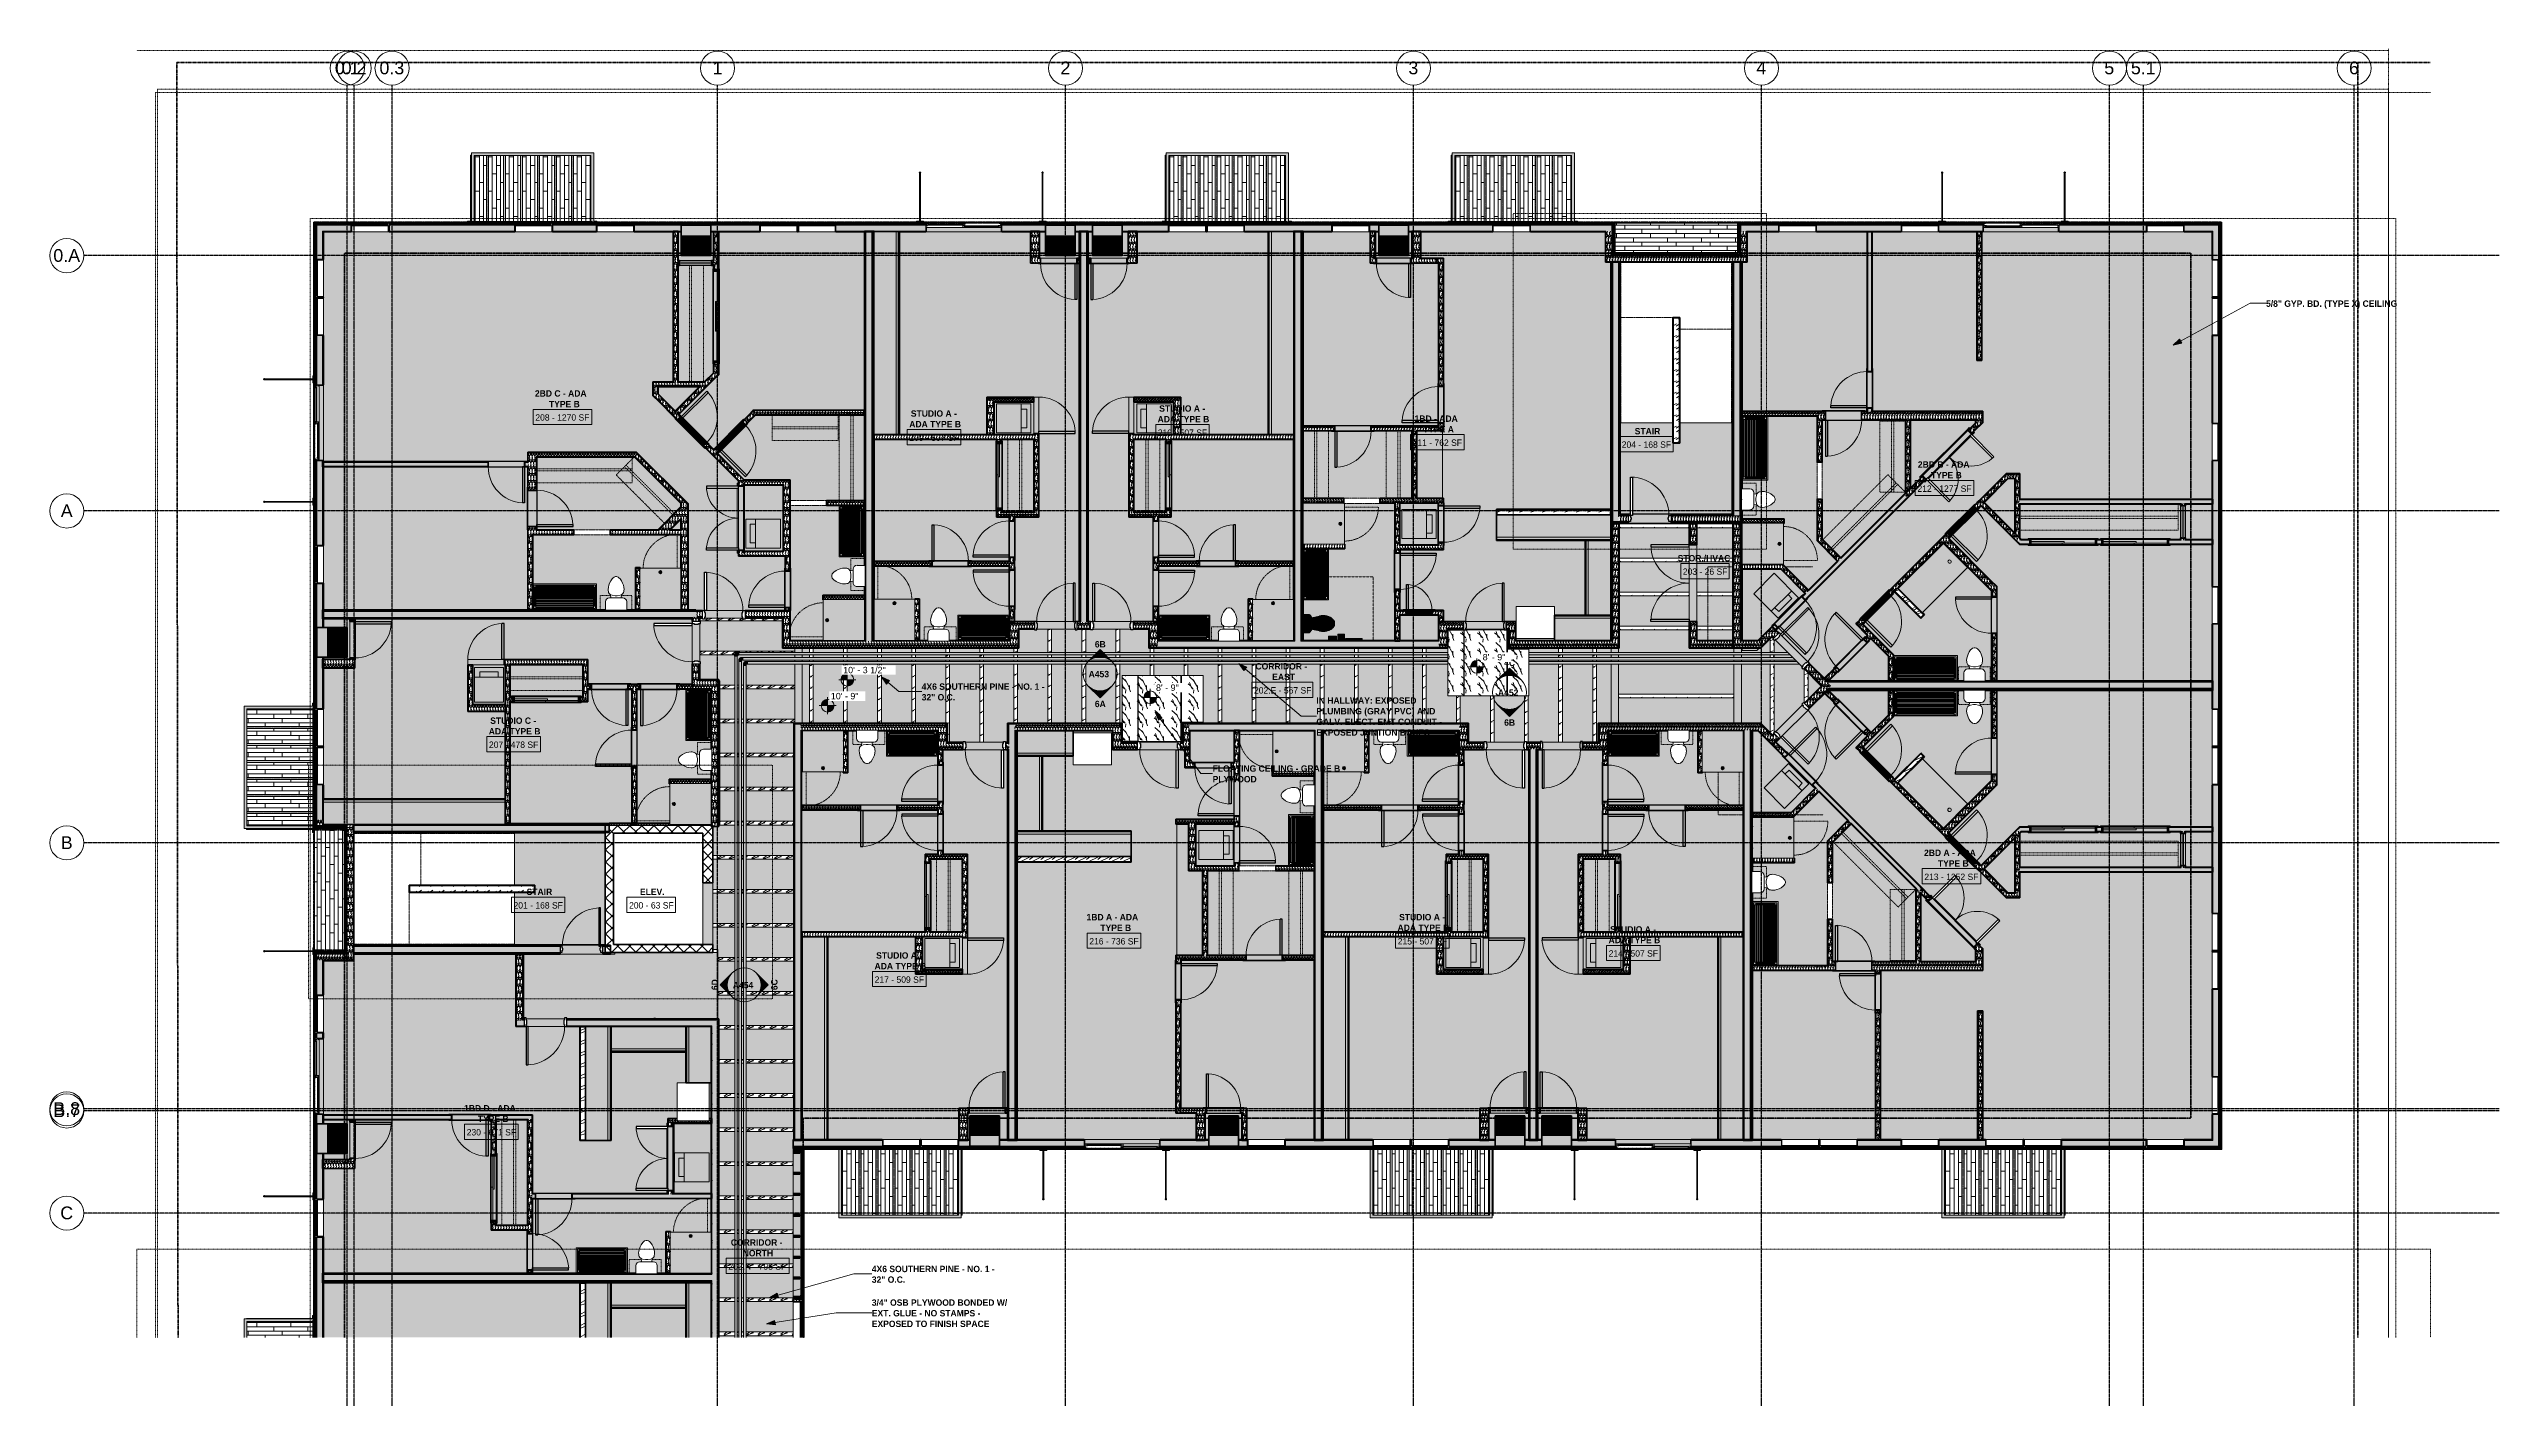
# Model space of a CAD drawing. Header units: inches. Extents: x -4110 to -1807, y 11006 to 12281.
import ezdxf

# ---------------------------------------------------------------- set-up
doc = ezdxf.new("R2010")
doc.units = ezdxf.units.IN
doc.header["$MEASUREMENT"] = 0
for name, pattern in [('Aligning Line 1_8_', [0.25, 0.125, -0.125]), ('Aligning Line 1_8__2_', [0.25, 0.125, -0.125]), ('Dash', [0.25, 0.125, -0.125]), ('Dash 1_16_', [0.125, 0.0625, -0.0625]), ('Dash 3_32_', [0.1875, 0.09375, -0.09375]), ('Double Dash 3_8_', [1, 0.375, -0.125, 0.125, -0.125, 0.125, -0.125]), ('Grid Line 1_2_', [0.875, 0.5, -0.125, 0.125, -0.125]), ('Hidden', [0.28125, 0.1875, -0.09375]), ('Hidden 1_8_', [0.1875, 0.125, -0.0625]), ('Overhead', [0.15625, 0.09375, -0.0625]), ('Overhead 1_16_', [0.101562, 0.0625, -0.039062])]:
    doc.linetypes.add(name, pattern=pattern)
for name, color, linetype, lineweight in [('0-1', 7, 'Continuous', 5), ('0-2', 90, 'Continuous', 18), ('0-3', 7, 'Continuous', 9), ('0-4', 50, 'Double Dash 3_8_', 60), ('0-5', 165, 'Continuous', 5), ('A-AREA-IDEN', 2, 'Continuous', 9), ('A-CLNG', 13, 'Continuous', 18), ('A-CLNG-1', 90, 'Continuous', 18), ('A-CLNG-PATT-1', 252, 'Continuous', 18), ('A-DETL-1', 90, 'Dash 3_32_', 18), ('A-DETL-GENF-1', 7, 'Continuous', 9), ('A-DETL-GENF-2', 92, 'Continuous', 18), ('A-DETL-GENF-HDLN-1', 7, 'Dash', 9), ('A-DETL-GENF-HDLN-2', 1, 'Continuous', 18), ('A-DETL-MEDM-1', 250, 'Continuous', 30), ('A-DETL-MEDM-2', 33, 'Overhead', 9), ('A-DOOR', 31, 'Continuous', 18), ('A-DOOR-1', 7, 'Continuous', 9), ('A-DOOR-2', 250, 'Continuous', 30), ('A-DOOR-3', 135, 'Continuous', 18), ('A-DOOR-4', 90, 'Continuous', 18), ('A-DOOR-5', 31, 'Overhead', 9), ('A-DOOR-6', 31, 'Continuous', 30), ('A-DOOR-7', 31, 'Continuous', 9), ('A-DOOR-FRAM-1', 31, 'Continuous', 18), ('A-DOOR-FRAM-2', 7, 'Continuous', 9), ('A-DOOR-FRAM-3', 250, 'Continuous', 30), ('A-DOOR-FRAM-4', 31, 'Continuous', 30), ('A-FLOR-1', 53, 'Continuous', 18), ('A-FLOR-2', 90, 'Continuous', 18), ('A-FLOR-3', 31, 'Continuous', 18), ('A-FLOR-PATT-1', 35, 'Continuous', 9), ('A-GENM-1', 253, 'Continuous', 9), ('A-GENM-2', 7, 'Continuous', 9), ('A-GENM-3', 35, 'Continuous', 9), ('A-GENM-4', 50, 'Continuous', 60), ('A-GLAZ', 151, 'Continuous', 18), ('A-GLAZ-1', 59, 'Continuous', 18), ('A-GLAZ-2', 250, 'Continuous', 30), ('A-GLAZ-3', 7, 'Continuous', 9), ('A-GLAZ-4', 50, 'Continuous', 60), ('A-GLAZ-5', 151, 'Continuous', 9), ('A-GLAZ-CWMG', 51, 'Continuous', 9), ('A-GLAZ-CWMG-1', 254, 'Continuous', 9), ('A-GLAZ-CWMG-2', 50, 'Continuous', 60), ('A-WALL', 113, 'Continuous', 18), ('A-WALL-1', 8, 'Continuous', 5), ('A-WALL-10', 113, 'Continuous', 60), ('A-WALL-2', 252, 'Continuous', 18), ('A-WALL-3', 50, 'Continuous', 60), ('A-WALL-4', 90, 'Continuous', 18), ('A-WALL-5', 251, 'Continuous', 5), ('A-WALL-6', 13, 'Continuous', 18), ('A-WALL-7', 23, 'Continuous', 5), ('A-WALL-8', 9, 'Continuous', 9), ('A-WALL-9', 255, 'Continuous', 18), ('A-WALL-PATT-1', 7, 'Continuous', 9), ('A-WALL-PATT-2', 253, 'Continuous', 9), ('A-WALL-PATT-3', 55, 'Continuous', 9), ('A-WALL-PATT-4', 45, 'Continuous', 9), ('A-WALL-PATT-5', 111, 'Continuous', 9), ('C-PROP-LINE-1', 50, 'Double Dash 3_8_', 60), ('C-PROP-LINE-2', 50, 'Dash 1_16_', 60), ('E-FIRE', 2, 'Continuous', 9), ('G-ANNO-DIMS', 111, 'Continuous', 9), ('G-ANNO-SYMB', 111, 'Aligning Line 1_8_', 9), ('G-ANNO-SYMB-1', 147, 'Aligning Line 1_8_', 9), ('G-ANNO-SYMB-2', 147, 'Aligning Line 1_8__2_', 9), ('G-ANNO-SYMB-3', 111, 'Continuous', 9), ('G-ANNO-TEXT', 231, 'Continuous', 9), ('I-WALL', 2, 'Continuous', 18), ('I-WALL-1', 8, 'Continuous', 5), ('I-WALL-2', 50, 'Continuous', 60), ('I-WALL-3', 90, 'Continuous', 18), ('I-WALL-4', 2, 'Continuous', 5), ('I-WALL-5', 2, 'Continuous', 60), ('P-PIPE', 3, 'Continuous', 9), ('P-PIPE-1', 3, 'Continuous', 5), ('P-SANR-FIXT-1', 55, 'Continuous', 9), ('P-SANR-FIXT-2', 7, 'Continuous', 9), ('P-SANR-FIXT-3', 130, 'Continuous', 9), ('P-SANR-FIXT-4', 7, 'Hidden', 9), ('P-SANR-FIXT-5', 9, 'Continuous', 9), ('P-SANR-FIXT-HDLN-1', 7, 'Dash', 9), ('Q-CASE-1', 130, 'Continuous', 9), ('Q-CASE-2', 127, 'Continuous', 9), ('Q-CASE-3', 7, 'Continuous', 9), ('Q-CASE-4', 7, 'Dash', 9), ('Q-CASE-5', 9, 'Continuous', 9), ('Q-CASE-6', 50, 'Continuous', 60), ('Q-CASE-7', 254, 'Continuous', 9), ('Q-CASE-HDLN-1', 7, 'Dash', 9), ('Q-SPCQ-1', 7, 'Continuous', 9), ('Q-SPCQ-2', 55, 'Continuous', 9), ('S-BEAM-1', 55, 'Continuous', 9), ('S-BEAM-2', 254, 'Continuous', 9), ('S-BEAM-3', 7, 'Continuous', 9), ('S-BEAM-4', 7, 'Hidden 1_8_', 9), ('S-BEAM-5', 50, 'Continuous', 60), ('S-BEAM-6', 35, 'Continuous', 9), ('S-FNDN-1', 10, 'Continuous', 5), ('S-FNDN-2', 50, 'Continuous', 60), ('S-FNDN-3', 90, 'Continuous', 18), ('S-GRID-1', 1, 'Grid Line 1_2_', 30), ('S-GRID-IDEN', 1, 'Continuous', 9), ('S-GRID-IDEN-1', 147, 'Continuous', 9), ('S-STRS-MBND-1', 7, 'Overhead 1_16_', 9)]:
    doc.layers.add(name, color=color, linetype=linetype, lineweight=lineweight)
doc.styles.add('Arial', font='arial.ttf', dxfattribs={"height": 12})
doc.styles.add('Arial_1', font='arial.ttf', dxfattribs={"height": 6})
doc.styles.add('Century Gothic', font='ufonts.com_century-gothic.ttf', dxfattribs={"height": 6})
doc.styles.add('Century Gothic_B', font='GOTHICB.TTF', dxfattribs={"height": 6})
pattern_1 = [(0, (0, 0), (20.48, 5.12), [0.845, -14.515, 0.845, -14.515, -81.92]), (0, (0, 0), (20.48, 5.12), [-30.72, 0.845, -29.875, 0.845, -14.515, -35.84]), (0, (0, 0), (20.48, 5.12), [-76.8, 0.845, -9.395, 0.845, -24.755]), (120, (7.68, 2.56), (-14.67405, 15.1762003), [0.845, -14.515, 0.845, -14.515, -81.92]), (120, (7.68, 2.56), (-14.67405, 15.1762003), [-30.72, 0.845, -29.875, 0.845, -14.515, -35.84]), (120, (7.68, 2.56), (-14.67405, 15.1762003), [-76.8, 0.845, -9.395, 0.845, -24.755]), (240, (10.24, 12.8), (-5.80595, -20.2962003), [0.845, -14.515, 0.845, -14.515, -81.92]), (240, (10.24, 12.8), (-5.80595, -20.2962003), [-30.72, 0.845, -29.875, 0.845, -14.515, -35.84]), (240, (10.24, 12.8), (-5.80595, -20.2962003), [-76.8, 0.845, -9.395, 0.845, -24.755])]
pattern_2 = [(161.57, (0.32, 0.32), (-2.560496185, -0.000537386), [0, -18.214, 2.022, 0]), (18.43, (-0.32, 0.32), (-2.560496185, 0.000537386), [0, -18.214, 2.022, 0]), (108.43, (0.32, 0.32), (1.27922091, -6.400876726), [6.07, -14.166]), (71.57, (-0.32, 0.32), (1.27922091, 6.400876726), [6.07, -14.166])]
pattern_3 = [(216.87, (4.265, 10.662), (31.9871619, 21.32545714), [5.331, -47.981]), (206.565, (10.662, 7.464), (-10.662476, -10.6620098), [11.921, -11.921]), (198.435, (10.662, 2.132), (-21.32449365, -10.6625869), [6.744, -26.974])]
pattern_4 = [(45, (0, 0), (-4.2426407, 4.2426407), [])]
pattern_5 = [(216.87, (6.4, 16), (47.9999428, 32.00008575), [8, -72]), (206.565, (16, 11.2), (-15.999975, -15.9994993), [17.889, -17.889]), (198.435, (16, 3.2), (-32.0003383, -16.000521), [10.119, -40.477])]
pattern_6 = [(0, (0, 0), (0, 6), []), (90, (0, 0), (-6, 4e-16), [])]
pattern_7 = [(0, (0, 0), (0, 3.199), []), (315, (0, 0), (3.19895108, 0), [4.524, -4.524]), (45, (0, 0), (3.19895108, 0), [4.524, -4.524])]
pattern_8 = [(45, (0, 0), (-6.335677, 6.335677), []), (45, (0, 9.6), (-6.335677, 6.335677), [])]
pattern_9 = [(45, (0, 0), (-5.656854, 5.656854), []), (135, (0, 0), (-5.656854, -5.656854), [])]
pattern_10 = [(108.435, (4.16, 0), (-16.000521, 32.0003383), [6.072, -44.525]), (139.399, (2.24, 5.76), (-96.00016541, 79.9998798), [2.95, -144.562]), (136.848, (16, 7.68), (-240.00202852, 223.9982064), [7.018, -343.889]), (109.983, (10.88, 12.48), (-47.99971113, 127.99986808), [3.746, -183.53]), (90, (9.6, 0), (-16, 16), [3.2, -12.8]), (118.443, (9.6, 3.2), (112.0002199, -207.99937941), [8.734, -427.981]), (84.289, (5.44, 10.88), (-16.00092206, -143.99947947), [3.216, -157.582]), (129.806, (5.76, 14.08), (64.00060153, -80.0001644), [2.499, -122.465])]

msp = doc.modelspace()

# ---------------------------------------------------------------- texts
at = {"layer": 'A-AREA-IDEN', "char_height": 6, "attachment_point": 1}
for s, insert, width, style in [('2BD C - ADA', (-3653, 11960.7), 62.62, 'Century Gothic_B'), ('TYPE B', (-3639.8, 11950.7), 30.906, 'Century Gothic_B'), ('208 - 1270 SF', (-3652.6, 11938.1), 61.61, 'Century Gothic'), ('ADA TYPE B', (-3301.2, 11931.8), 56.358, 'Century Gothic_B'), ('STUDIO A -', (-3299.7, 11941.8), 52.722, 'Century Gothic_B'), ('ADA TYPE B', (-3067.8, 11936.5), 56.358, 'Century Gothic_B'), ('STUDIO A -', (-3066.3, 11946.5), 52.722, 'Century Gothic_B'), ('1BD - ADA', (-2826.3, 11937), 51.712, 'Century Gothic_B'), ('209 - 507 SF', (-3301.1, 11919.1), 55.954, 'Century Gothic'), ('210 - 507 SF', (-3067.6, 11923.8), 55.954, 'Century Gothic'), ('211 - 762 SF', (-2828.1, 11914.4), 55.954, 'Century Gothic'), ('TYPE A', (-2818.3, 11927), 32.522, 'Century Gothic_B'), ('204 - 168 SF', (-2631.6, 11912.6), 55.954, 'Century Gothic'), ('STAIR', (-2619.4, 11925.2), 26.26, 'Century Gothic_B'), ('2BD B - ADA', (-2353.3, 11893.9), 60.6, 'Century Gothic_B'), ('TYPE B', (-2341, 11883.9), 30.906, 'Century Gothic_B'), ('212 - 1277 SF', (-2353.7, 11871.2), 61.61, 'Century Gothic'), ('STOR./HVAC', (-2579, 11805.8), 62.014, 'Century Gothic_B'), ('203 - 26 SF', (-2574.2, 11793.2), 50.298, 'Century Gothic'), ('CORRIDOR -', (-2975.8, 11704.2), 60.802, 'Century Gothic_B'), ('202.E - 567 SF', (-2977.2, 11681.6), 64.236, 'Century Gothic'), ('EAST', (-2960.1, 11694.2), 22.826, 'Century Gothic_B'), ('STUDIO C -', (-3695, 11653.1), 53.126, 'Century Gothic_B'), ('ADA TYPE B', (-3696.4, 11643.1), 56.358, 'Century Gothic_B'), ('207 - 478 SF', (-3696.2, 11630.5), 55.954, 'Century Gothic'), ('2BD A - ADA', (-2347.5, 11528.9), 62.216, 'Century Gothic_B'), ('TYPE B', (-2334.5, 11518.9), 30.906, 'Century Gothic_B'), ('STAIR', (-3660.8, 11492.2), 26.26, 'Century Gothic_B'), ('ELEV.', (-3554.3, 11492.2), 25.452, 'Century Gothic_B'), ('213 - 1252 SF', (-2347.2, 11506.3), 61.61, 'Century Gothic'), ('201 - 168 SF', (-3673.1, 11479.5), 55.954, 'Century Gothic'), ('200 - 63 SF', (-3564.5, 11479.5), 50.298, 'Century Gothic'), ('1BD A - ADA', (-3134.6, 11468.4), 62.216, 'Century Gothic_B'), ('STUDIO A -', (-2840.8, 11468.4), 52.722, 'Century Gothic_B'), ('216 - 736 SF', (-3132, 11445.7), 55.954, 'Century Gothic'), ('TYPE B', (-3121.6, 11458.4), 30.906, 'Century Gothic_B'), ('ADA TYPE B', (-2842.3, 11458.4), 56.358, 'Century Gothic_B'), ('215 - 507 SF', (-2842.1, 11445.7), 55.954, 'Century Gothic'), ('ADA TYPE B', (-2644, 11446.9), 56.358, 'Century Gothic_B'), ('STUDIO A -', (-2642.5, 11456.9), 52.722, 'Century Gothic_B'), ('ADA TYPE B', (-3333.8, 11422.4), 56.358, 'Century Gothic_B'), ('STUDIO A -', (-3332.3, 11432.4), 52.722, 'Century Gothic_B'), ('214 - 507 SF', (-2643.9, 11434.3), 55.954, 'Century Gothic'), ('217 - 509 SF', (-3333.7, 11409.7), 55.954, 'Century Gothic'), ('1BD D - ADA', (-3719.6, 11288.8), 61.812, 'Century Gothic_B'), ('230 - 671 SF', (-3717.1, 11266.2), 55.954, 'Century Gothic'), ('TYPE B', (-3706.7, 11278.8), 30.906, 'Century Gothic_B'), ('CORRIDOR -', (-3468.9, 11162.6), 60.802, 'Century Gothic_B'), ('NORTH', (-3457.7, 11152.6), 33.734, 'Century Gothic_B'), ('202.N - 795 SF', (-3471.2, 11140), 66.458, 'Century Gothic')]:
    msp.add_mtext(s, dxfattribs=dict(at, insert=insert, width=width, style=style))
at = {"layer": 'G-ANNO-SYMB-3', "char_height": 6, "attachment_point": 1, "style": 'Century Gothic_B'}
for s, insert, width in [('6B', (-3126.8, 11724.9), 11.918), ('A453', (-3132.6, 11696.9), 25.25), ('4C', (-2742.1, 11707.4), 13.938), ('A452', (-2747.9, 11679.4), 25.25), ('6A', (-3126.8, 11668.8), 13.534), ('6B', (-2742.1, 11651.3), 11.918), ('A454', (-3467, 11404.5), 25.25)]:
    msp.add_mtext(s, dxfattribs=dict(at, insert=insert, width=width))
at = {"layer": 'G-ANNO-SYMB-3', "char_height": 6, "attachment_point": 1, "rotation": 90, "style": 'Century Gothic_B'}
for s, insert, width in [('6D', (-3487, 11396.8), 13.13), ('6C', (-3431, 11396.8), 13.938)]:
    msp.add_mtext(s, dxfattribs=dict(at, insert=insert, width=width))
at = {"layer": 'G-ANNO-TEXT', "char_height": 6, "attachment_point": 1, "style": 'Century Gothic_B'}
for s, insert, width in [('5/8" GYP. BD. (TYPE X) CEILING', (-2026.1, 12045.1), 150.894), ('4X6 SOUTHERN PINE - NO. 1 -', (-3289.5, 11685.1), 142.41), ('32" O.C.', (-3289.5, 11675.1), 40.602), ('GALV. ELECT. EMT CONDUIT -', (-2918.6, 11652), 141.4), ('IN HALLWAY: EXPOSED', (-2918.6, 11672), 111.302), ('PLUMBING (GRAY PVC) AND', (-2918.6, 11662), 140.39), ('EXPOSED JUNTION BOXES', (-2918.6, 11642), 126.25), ('FLOATING CEILING - GRADE B', (-3016.1, 11608.1), 145.844), ('PLYWOOD', (-3016.1, 11598.1), 50.702), ('4X6 SOUTHERN PINE - NO. 1 -', (-3336.4, 11137.7), 142.41), ('32" O.C.', (-3336.4, 11127.7), 40.602), ('3/4" OSB PLYWOOD BONDED W/', (-3336.4, 11106.1), 158.57), ('EXT. GLUE - NO STAMPS -', (-3336.4, 11096.1), 121.806), ('EXPOSED TO FINISH SPACE', (-3336.4, 11086.1), 129.886)]:
    msp.add_mtext(s, dxfattribs=dict(at, insert=insert, width=width))

# ---------------------------------------------------------------- blocks, each defined once
blk = doc.blocks.new('SWING - SINGLE - FLUSH - SWING - FLUSH - 2-10 x 6-8 - PRIVACY-3983846-ENLARGED RCP - 2ND FLOOR PLAN - EAST')
at = {"layer": 'A-DOOR-FRAM-1'}
for points in [[(-17.6, 2.4), (-17, 2.4), (-17, 2.9), (-20, 2.9), (-20, 2.4)], [(-17, 2.4), (17, 2.4), (17, 2.9), (-17, 2.9)], [(20, 2.4), (20, 2.9), (17, 2.9), (17, 2.4), (17.6, 2.4)], [(-17.6, -2.9), (-17, -2.9), (-17, -2.4), (-20, -2.4), (-20, -2.9)], [(-17, -2.9), (17, -2.9), (17, -2.4), (-17, -2.4)], [(17, -2.9), (20, -2.9), (20, -2.4), (17, -2.4)]]:
    blk.add_hatch(color=256, dxfattribs=at).paths.add_polyline_path(points, flags=0)
at = {"layer": 'A-DOOR-1'}
blk.add_arc((17, -2.4), 34.1, 180, 266.6343, dxfattribs=at)
at = {"layer": 'A-DOOR-2'}
for p, q in [((15, -2.4), (15, -36.4)), ((17, -2.4), (15, -2.4)), ((17, -2.4), (17, -36.4)), ((17, -36.4), (15, -36.4))]:
    blk.add_line(p, q, dxfattribs=at)
at = {"layer": 'A-DOOR-FRAM-2'}
for p, q in [((-17, 2.9), (-20, 2.9)), ((-20, 2.9), (-20, 2.4)), ((-20, 2.4), (-17, 2.4)), ((17, 2.9), (-17, 2.9)), ((-17, 2.9), (-17, 2.4)), ((-17, 2.4), (17, 2.4)), ((20, 2.9), (17, 2.9)), ((17, 2.9), (17, 2.4)), ((17, 2.4), (20, 2.4)), ((20, 2.9), (20, 2.4)), ((-17, -2.4), (-20, -2.4)), ((-20, -2.9), (-20, -2.4)), ((-20, -2.9), (-17, -2.9)), ((17, -2.4), (-17, -2.4)), ((-17, -2.9), (-17, -2.4)), ((-17, -2.9), (17, -2.9)), ((20, -2.4), (17, -2.4)), ((17, -2.9), (17, -2.4)), ((17, -2.9), (20, -2.9)), ((20, -2.9), (20, -2.4))]:
    blk.add_line(p, q, dxfattribs=at)
blk = doc.blocks.new('SWING - SINGLE - FLUSH - SWING - FLUSH - 2-10 x 6-8 - PRIVACY-3983842-ENLARGED RCP - 2ND FLOOR PLAN - EAST')
at = {"layer": 'A-DOOR-FRAM-1'}
for points in [[(-17, 2.9), (-20, 2.9), (-20, 2.4), (-17, 2.4)], [(16.7, 2.9), (-17, 2.9), (-17, 2.4), (17, 2.4), (17, 2.9)], [(17, 2.9), (17, 2.4), (20, 2.4), (20, 2.9), (19.4, 2.9)], [(-20, -2.4), (-20, -2.9), (-17, -2.9), (-17, -2.4), (-17.6, -2.4)], [(-17, -2.4), (-17, -2.9), (17, -2.9), (17, -2.4), (-12.3, -2.4)], [(17, -2.4), (17, -2.9), (20, -2.9), (20, -2.4)]]:
    blk.add_hatch(color=256, dxfattribs=at).paths.add_polyline_path(points, flags=0)
at = {"layer": 'A-DOOR-1'}
blk.add_arc((17, 2.4), 34.1, 93.3657, 180, dxfattribs=at)
at = {"layer": 'A-DOOR-2'}
for p, q in [((15, 2.4), (15, 36.4)), ((17, 36.4), (15, 36.4)), ((17, 2.4), (17, 36.4)), ((17, 2.4), (15, 2.4))]:
    blk.add_line(p, q, dxfattribs=at)
at = {"layer": 'A-DOOR-FRAM-2'}
for p, q in [((-17, 2.9), (-20, 2.9)), ((-20, 2.4), (-20, 2.9)), ((-20, 2.4), (-17, 2.4)), ((17, 2.9), (-17, 2.9)), ((-17, 2.4), (-17, 2.9)), ((-17, 2.4), (17, 2.4)), ((20, 2.9), (17, 2.9)), ((17, 2.4), (17, 2.9)), ((17, 2.4), (20, 2.4)), ((20, 2.4), (20, 2.9)), ((-17, -2.4), (-20, -2.4)), ((-20, -2.4), (-20, -2.9)), ((-20, -2.9), (-17, -2.9)), ((17, -2.4), (-17, -2.4)), ((-17, -2.4), (-17, -2.9)), ((-17, -2.9), (17, -2.9)), ((20, -2.4), (17, -2.4)), ((17, -2.4), (17, -2.9)), ((17, -2.9), (20, -2.9)), ((20, -2.4), (20, -2.9))]:
    blk.add_line(p, q, dxfattribs=at)
blk = doc.blocks.new('SLIDING - FLUSH - SLIDING - FLUSH - 5-0 x 6-8-3203585-ENLARGED RCP - 2ND FLOOR PLAN - EAST')
at = {"layer": 'A-DOOR'}
for points in [[(-32.8, 2.2), (-30.3, 2.2), (-30.3, 3), (-32.8, 3)], [(-30.3, 3), (-30.3, 2.2), (30.2, 2.2), (30.2, 3), (-30, 3)], [(-30, 0.9), (1, 0.9), (1, 2.2), (-30, 2.2)], [(-1, 0.9), (-1, -0.5), (30, -0.5), (30, 0.9), (5.7, 0.9)], [(30.2, 2.2), (32.7, 2.2), (32.7, 3), (30.2, 3)], [(-32.8, -2.5), (-32.8, -3.3), (-30.3, -3.3), (-30.3, -2.5), (-31.6, -2.5)], [(-30.3, -3.3), (30.2, -3.3), (30.2, -2.5), (-30.3, -2.5)], [(30.2, -2.5), (30.2, -3.3), (32.7, -3.3), (32.7, -2.5), (31, -2.5)]]:
    blk.add_hatch(color=256, dxfattribs=at).paths.add_polyline_path(points, flags=0)
at = {"layer": 'A-DOOR-FRAM-1'}
for points in [[(-31, 2.2), (-31, -2.5), (-30, -2.5), (-30, 2.2), (-30.3, 2.2)], [(30, -1.5), (30, -2.5), (31, -2.5), (31, 2.2), (30, 2.2), (30, -0.5)]]:
    blk.add_hatch(color=256, dxfattribs=at).paths.add_polyline_path(points, flags=0)
h = blk.add_hatch(color=256, dxfattribs=at)
h.paths.add_polyline_path([(-30, -2.5), (30, -2.5), (30, -0.5), (-1, -0.5), (-1, 0.9), (-30, 0.9), (-30, -1.5)], flags=0)
h.paths.add_polyline_path([(1, 2.2), (1, 0.9), (30, 0.9), (30, 2.2), (7.5, 2.2)], flags=0)
at = {"layer": 'A-DOOR-1'}
for p, q in [((-32.8, 2.2), (-32.8, 3)), ((-30.3, 3), (-32.8, 3)), ((-32.8, 2.2), (-30.3, 2.2)), ((30.2, 3), (-30.3, 3)), ((-30.3, 3), (-30.3, 2.2)), ((1, 2.2), (-30, 2.2)), ((-30, 2.2), (-30, 0.9)), ((-30, 0.9), (1, 0.9)), ((30, 0.9), (-1, 0.9)), ((-1, 0.9), (-1, -0.5)), ((1, 2.2), (1, 0.9)), ((30, 0.9), (30, -0.5)), ((30.2, 2.2), (30.2, 3)), ((30.2, 3), (32.7, 3)), ((32.7, 2.2), (30.2, 2.2)), ((32.7, 3), (32.7, 2.2)), ((-32.8, -3.3), (-32.8, -2.5)), ((-30.3, -2.5), (-32.8, -2.5)), ((-32.8, -3.3), (-30.3, -3.3)), ((-30.3, -2.5), (-30.3, -3.3)), ((-30.3, -3.3), (30.2, -3.3)), ((-1, -0.5), (30, -0.5)), ((30.2, -2.5), (32.7, -2.5)), ((30.2, -3.3), (30.2, -2.5)), ((32.7, -3.3), (30.2, -3.3)), ((32.7, -2.5), (32.7, -3.3))]:
    blk.add_line(p, q, dxfattribs=at)
at = {"layer": 'A-DOOR-FRAM-2'}
for p, q in [((-30, 2.2), (-31, 2.2)), ((-31, -2.5), (-31, 2.2)), ((-30, 2.2), (-30, -2.5)), ((30, 2.2), (1, 2.2)), ((30, -2.5), (30, 2.2)), ((30, 2.2), (31, 2.2)), ((31, 2.2), (31, -2.5)), ((-31, -2.5), (-30, -2.5)), ((-30, -2.5), (30, -2.5)), ((31, -2.5), (30, -2.5))]:
    blk.add_line(p, q, dxfattribs=at)
blk = doc.blocks.new('Stacked Washer and Dryer - 26_x25_ - Private-3627842-ENLARGED RCP - 2ND FLOOR PLAN - EAST')
at = {"layer": 'P-SANR-FIXT-1'}
blk.add_hatch(color=256, dxfattribs=at).paths.add_polyline_path([(0, 13.6), (0, -13.6), (32.4, -13.6), (32.4, 13.6), (1.4, 13.6)], flags=0)
at = {"layer": 'P-SANR-FIXT-2'}
for p, q in [((32.4, 13.6), (0, 13.6)), ((0, -13.6), (0, 13.6)), ((23.3, -13.6), (23.3, 13.6)), ((28.5, 8.7), (23.3, 8.7)), ((28.5, -8.8), (28.5, 8.7)), ((32.4, 13.6), (32.4, -13.6)), ((0, -13.6), (32.4, -13.6)), ((23.3, -8.8), (28.5, -8.8))]:
    blk.add_line(p, q, dxfattribs=at)
blk = doc.blocks.new('OD_CW_Closet - OD_CW_Closet-3861470-ENLARGED RCP - 2ND FLOOR PLAN - EAST')
at = {"layer": 'Q-CASE-HDLN-1'}
for p, q in [((0.7, 13), (99.6, 13)), ((0.7, 11), (99.6, 11)), ((0.7, 0), (99.6, 0))]:
    blk.add_line(p, q, dxfattribs=at)
blk = doc.blocks.new('Toilet-Domestic-3D - Toilet-Domestic-3D-3234795-ENLARGED RCP - 2ND FLOOR PLAN - EAST')
at = {"layer": 'P-SANR-FIXT-2'}
for p, q in [((-7.5, 0), (-7.3, 2)), ((-7.3, 2), (-6.8, 4)), ((-6.8, 4), (-6.1, 6)), ((-6.1, 6), (-5.1, 8)), ((-5.1, 8), (-3.7, 10)), ((-3.7, 10), (-2.7, 11)), ((-2.7, 11), (-1.9, 11.5)), ((-1.9, 11.5), (-0.5, 12)), ((-0.5, 12), (0.5, 12)), ((0.5, 12), (1.9, 11.5)), ((1.9, 11.5), (2.7, 11)), ((2.7, 11), (3.7, 10)), ((3.7, 10), (5.1, 8)), ((5.1, 8), (6.1, 6)), ((6.1, 6), (6.8, 4)), ((6.8, 4), (7.3, 2)), ((7.3, 2), (7.5, 0)), ((-10, -11.7), (-10, -19.5)), ((-10, -19.5), (10, -19.5)), ((-7.4, -1), (-7.5, 0)), ((-7.2, -2), (-7.4, -1)), ((-7, -3), (-7.2, -2)), ((-6.4, -4), (-7, -3)), ((-5.2, -5), (-6.4, -4)), ((6.2, -8), (-6.3, -8)), ((-3.8, -5.5), (-5.2, -5)), ((-4.9, -8), (-5.2, -5)), ((-1, -6), (-3.8, -5.5)), ((1, -6), (-1, -6)), ((3.8, -5.5), (1, -6)), ((5.2, -5), (3.8, -5.5)), ((4.9, -8), (5.2, -5)), ((6.4, -4), (5.2, -5)), ((7, -3), (6.4, -4)), ((7.2, -2), (7, -3)), ((7.4, -1), (7.2, -2)), ((7.5, 0), (7.4, -1)), ((10, -19.5), (10, -11.7))]:
    blk.add_line(p, q, dxfattribs=at)
for centre, start, end in [((-6.3, -11.7), 90, 180), ((6.2, -11.7), 0, 90)]:
    blk.add_arc(centre, 3.73, start, end, dxfattribs=at)
blk = doc.blocks.new('Bath Vanity - Bath Vanity 48_-2551079-ENLARGED RCP - 2ND FLOOR PLAN - EAST')
at = {"layer": 'Q-CASE-1'}
h = blk.add_hatch(color=256, dxfattribs=at)
h.paths.add_polyline_path([(-22.3, 0), (-23.3, 0), (-23.3, -24), (24.7, -24), (24.7, 0), (-21.8, 0)], flags=0)
h.paths.add_polyline_path([(-20.8, -1), (23.7, -1), (23.7, -23), (-22.3, -23), (-22.3, -1), (-21.8, -1)], flags=0)
h.paths.add_polyline_path([(-4.9, -2), (-20.3, -2), (-20.3, -3), (21.7, -3), (21.7, -2), (-0.1, -2)], flags=0)
h.paths.add_polyline_path([(-20.3, -4), (-20.3, -4.5), (21.7, -4.5), (21.7, -4), (-4.9, -4)], flags=0)
h.paths.add_polyline_path([(16.1, -5.5), (-20.3, -5.5), (-20.3, -6.1), (21.7, -6.1), (21.7, -5.5)], flags=0)
h.paths.add_polyline_path([(-20.3, -7.1), (-20.3, -7.6), (21.7, -7.6), (21.7, -7.1), (-4.9, -7.1)], flags=0)
h.paths.add_polyline_path([(-0.1, -8.6), (-20.3, -8.6), (-20.3, -9.2), (21.7, -9.2), (21.7, -8.6), (9.7, -8.6)], flags=0)
h.paths.add_polyline_path([(11, -10.2), (-20.3, -10.2), (-20.3, -10.7), (21.7, -10.7), (21.7, -10.2), (12.8, -10.2)], flags=0)
h.paths.add_polyline_path([(-0.1, -11.7), (-20.3, -11.7), (-20.3, -12.3), (21.7, -12.3), (21.7, -11.7), (12.3, -11.7)], flags=0)
h.paths.add_polyline_path([(16.1, -13.3), (-20.3, -13.3), (-20.3, -13.8), (21.7, -13.8), (21.7, -13.3)], flags=0)
h.paths.add_polyline_path([(16.8, -14.8), (-20.3, -14.8), (-20.3, -15.4), (21.7, -15.4), (21.7, -14.8)], flags=0)
h.paths.add_polyline_path([(21.7, -16.4), (-20.3, -16.4), (-20.3, -16.9), (21.7, -16.9)], flags=0)
h.paths.add_polyline_path([(21.7, -17.9), (-20.3, -17.9), (-20.3, -18.5), (21.7, -18.5)], flags=0)
h.paths.add_polyline_path([(21.7, -19.5), (-20.3, -19.5), (-20.3, -20), (21.7, -20)], flags=0)
h.paths.add_polyline_path([(21.7, -21), (-20.3, -21), (-20.3, -22), (21.7, -22)], flags=0)
at = {"layer": 'Q-CASE-2'}
h = blk.add_hatch(color=256, dxfattribs=at)
h.paths.add_polyline_path([(-20.3, -1), (-22.3, -1), (-22.3, -3), (-20.3, -3)], flags=0)
h.paths.add_polyline_path([(22.2, -1), (21.7, -1), (21.7, -3), (23.7, -3), (23.7, -1), (23.2, -1)], flags=0)
h.paths.add_polyline_path([(-22.3, -21), (-22.3, -23), (-20.3, -23), (-20.3, -21), (-21.8, -21)], flags=0)
h.paths.add_polyline_path([(21.7, -21), (21.7, -23), (23.7, -23), (23.7, -21), (22.2, -21)], flags=0)
for points in [[(-22.3, -3), (-22.3, -21), (-21.8, -21), (-21.8, -3)], [(-20.8, -3), (-21.8, -3), (-21.8, -21), (-20.8, -21), (-20.8, -4)], [(-20.8, -3), (-20.8, -21), (-20.3, -21), (-20.3, -3)], [(-0.1, -1), (-20.3, -1), (-20.3, -2), (21.7, -2), (21.7, -1), (3, -1)], [(-0.1, -3), (-20.3, -3), (-20.3, -4), (21.7, -4), (21.7, -3), (4.8, -3)], [(-0.1, -4.5), (-20.3, -4.5), (-20.3, -5.5), (21.7, -5.5), (21.7, -4.5), (6.1, -4.5)], [(-0.1, -6.1), (-20.3, -6.1), (-20.3, -7.1), (21.7, -7.1), (21.7, -6.1), (7.4, -6.1)], [(8.8, -7.6), (-20.3, -7.6), (-20.3, -8.6), (21.7, -8.6), (21.7, -7.6), (10.5, -7.6)], [(-0.1, -9.2), (-20.3, -9.2), (-20.3, -10.2), (21.7, -10.2), (21.7, -9.2), (10.1, -9.2)], [(11.5, -10.7), (-20.3, -10.7), (-20.3, -11.7), (21.7, -11.7), (21.7, -10.7), (13.2, -10.7)], [(12.8, -12.3), (-20.3, -12.3), (-20.3, -13.3), (21.7, -13.3), (21.7, -12.3), (14.6, -12.3)], [(16.1, -13.8), (-20.3, -13.8), (-20.3, -14.8), (21.7, -14.8), (21.7, -13.8)], [(-0.1, -15.4), (-20.3, -15.4), (-20.3, -16.4), (21.7, -16.4), (21.7, -15.4), (15.5, -15.4)], [(16.8, -16.9), (-20.3, -16.9), (-20.3, -17.9), (21.7, -17.9), (21.7, -16.9), (18.7, -16.9)], [(18.2, -18.5), (-20.3, -18.5), (-20.3, -19.5), (21.7, -19.5), (21.7, -18.5), (20.1, -18.5)], [(21.4, -20), (-20.3, -20), (-20.3, -21), (21.7, -21), (21.7, -20)], [(21.7, -22), (-20.3, -22), (-20.3, -23), (21.7, -23), (21.7, -22.6)], [(22.2, -3), (21.7, -3), (21.7, -21), (22.2, -21), (22.2, -4)], [(23.2, -3), (22.2, -3), (22.2, -21), (23.2, -21), (23.2, -4)], [(23.2, -3), (23.2, -21), (23.7, -21), (23.7, -3)]]:
    blk.add_hatch(color=256, dxfattribs=at).paths.add_polyline_path(points, flags=0)
at = {"layer": 'Q-CASE-3'}
for p, q in [((-23.3, -24), (-23.3, 0)), ((24.7, 0), (24.7, -24)), ((-22.3, -3), (-22.3, -1)), ((-22.3, -1), (-20.3, -1)), ((-22.3, -3), (-22.3, -21)), ((-20.3, -3), (-22.3, -3)), ((-22.3, -23), (-22.3, -21)), ((-22.3, -21), (-20.3, -21)), ((-20.3, -23), (-22.3, -23)), ((-21.8, -3), (-21.8, -21)), ((-20.8, -3), (-20.8, -21)), ((21.7, -1), (-20.3, -1)), ((-20.3, -1), (-20.3, -3)), ((21.7, -2), (-20.3, -2)), ((21.7, -3), (-20.3, -3)), ((-20.3, -3), (-20.3, -21)), ((-20.3, -4), (21.7, -4)), ((21.7, -4.5), (-20.3, -4.5)), ((-20.3, -5.5), (21.7, -5.5)), ((21.7, -6.1), (-20.3, -6.1)), ((-20.3, -7.1), (21.7, -7.1)), ((21.7, -7.6), (-20.3, -7.6)), ((-20.3, -8.6), (21.7, -8.6)), ((21.7, -9.2), (-20.3, -9.2)), ((-20.3, -10.2), (21.7, -10.2)), ((21.7, -10.7), (-20.3, -10.7)), ((-20.3, -11.7), (21.7, -11.7)), ((21.7, -12.3), (-20.3, -12.3)), ((-20.3, -13.3), (21.7, -13.3)), ((21.7, -13.8), (-20.3, -13.8)), ((-20.3, -14.8), (21.7, -14.8)), ((21.7, -15.4), (-20.3, -15.4)), ((-20.3, -16.4), (21.7, -16.4)), ((21.7, -16.9), (-20.3, -16.9)), ((-20.3, -17.9), (21.7, -17.9)), ((21.7, -18.5), (-20.3, -18.5)), ((-20.3, -19.5), (21.7, -19.5)), ((21.7, -20), (-20.3, -20)), ((-20.3, -21), (21.7, -21)), ((-20.3, -21), (-20.3, -23)), ((21.7, -22), (-20.3, -22)), ((21.7, -23), (-20.3, -23)), ((21.7, -3), (21.7, -1)), ((21.7, -1), (23.7, -1)), ((21.7, -3), (21.7, -21)), ((23.7, -3), (21.7, -3)), ((21.7, -23), (21.7, -21)), ((21.7, -21), (23.7, -21)), ((23.7, -23), (21.7, -23)), ((22.2, -3), (22.2, -21)), ((23.2, -3), (23.2, -21)), ((23.7, -1), (23.7, -3)), ((23.7, -3), (23.7, -21)), ((23.7, -21), (23.7, -23)), ((24.7, -24), (-23.3, -24))]:
    blk.add_line(p, q, dxfattribs=at)
blk = doc.blocks.new('300 Series Wall Hung Cabinet_326 - 30_-2909952-ENLARGED RCP - 2ND FLOOR PLAN - EAST')
at = {"layer": 'Q-CASE-4'}
for p, q in [((-11.4, -0.2), (-15, -0.2)), ((-15, -0.2), (-15, -13.2)), ((-15, -13.2), (-6.6, -13.2)), ((3.7, -13.2), (15, -13.2)), ((15, -0.2), (8.5, -0.2)), ((15, -13.2), (15, -0.2))]:
    blk.add_line(p, q, dxfattribs=at)
blk = doc.blocks.new('083100 - Access Doors and Panels - Type 1 - ACCESS PANEL - 2-6 X 6-0-3696234-ENLARGED RCP - 2ND FLOOR PLAN - EAST')
at = {"layer": 'A-DOOR-3'}
blk.add_hatch(color=256, dxfattribs=at).paths.add_polyline_path([(-15, 0.7), (-15, -0.8), (15, -0.8), (15, 0.7), (-13.8, 0.7)], flags=0)
at = {"layer": 'A-DOOR-4'}
for p, q in [((-15, 0.7), (-15, -0.8)), ((-15, 0.7), (15, 0.7)), ((15, 0.7), (15, -0.8)), ((-15, -0.8), (15, -0.8))]:
    blk.add_line(p, q, dxfattribs=at)
blk = doc.blocks.new('OD_CW_Closet - OD_CW_Closet-3854356-ENLARGED RCP - 2ND FLOOR PLAN - EAST')
at = {"layer": 'Q-CASE-HDLN-1'}
for p, q in [((0.7, -22.2), (0.7, 0)), ((0.7, 0), (110, 0)), ((0.7, -11), (110, -11)), ((0.7, -13), (110, -13))]:
    blk.add_line(p, q, dxfattribs=at)
blk = doc.blocks.new('SWING - SINGLE - FLUSH - SWING - FLUSH - 2-10 x 6-8 - PRIVACY-3983845-ENLARGED RCP - 2ND FLOOR PLAN - EAST')
at = {"layer": 'A-DOOR-FRAM-1'}
for points in [[(-17.6, 2.4), (-17, 2.4), (-17, 2.9), (-20, 2.9), (-20, 2.4)], [(-17, 2.4), (17, 2.4), (17, 2.9), (-17, 2.9)], [(20, 2.4), (20, 2.9), (17, 2.9), (17, 2.4)], [(-17, -2.9), (-17, -2.4), (-20, -2.4), (-20, -2.9), (-17.6, -2.9)], [(17, -2.9), (17, -2.4), (-17, -2.4), (-17, -2.9), (16.5, -2.9)], [(20, -2.9), (20, -2.4), (17, -2.4), (17, -2.9), (19.7, -2.9)]]:
    blk.add_hatch(color=256, dxfattribs=at).paths.add_polyline_path(points, flags=0)
at = {"layer": 'A-DOOR-1'}
blk.add_arc((17, -2.4), 34.1, 180, 266.6343, dxfattribs=at)
at = {"layer": 'A-DOOR-2'}
for p, q in [((15, -2.4), (15, -36.4)), ((17, -2.4), (15, -2.4)), ((17, -2.4), (17, -36.4)), ((17, -36.4), (15, -36.4))]:
    blk.add_line(p, q, dxfattribs=at)
at = {"layer": 'A-DOOR-FRAM-2'}
for p, q in [((-17, 2.9), (-20, 2.9)), ((-20, 2.9), (-20, 2.4)), ((-20, 2.4), (-17, 2.4)), ((17, 2.9), (-17, 2.9)), ((-17, 2.9), (-17, 2.4)), ((-17, 2.4), (17, 2.4)), ((20, 2.9), (17, 2.9)), ((17, 2.9), (17, 2.4)), ((17, 2.4), (20, 2.4)), ((20, 2.9), (20, 2.4)), ((-17, -2.4), (-20, -2.4)), ((-20, -2.9), (-20, -2.4)), ((-20, -2.9), (-17, -2.9)), ((17, -2.4), (-17, -2.4)), ((-17, -2.9), (-17, -2.4)), ((-17, -2.9), (17, -2.9)), ((20, -2.4), (17, -2.4)), ((17, -2.9), (17, -2.4)), ((17, -2.9), (20, -2.9)), ((20, -2.9), (20, -2.4))]:
    blk.add_line(p, q, dxfattribs=at)
blk = doc.blocks.new('SLIDING - FLUSH - TRIPLE PANEL - SLIDING - FLUSH - 7-0 x 6-8-3854357-ENLARGED RCP - 2ND FLOOR PLAN - EAST')
at = {"layer": 'A-DOOR'}
for points in [[(-44.75, 3.25), (-44.75, 2.5), (-42.25, 2.5), (-42.25, 3.25), (-43.625, 3.25)], [(-42.25, 3.25), (-42.25, 2.5), (42.25, 2.5), (42.25, 3.25), (-42, 3.25)], [(-14, 0.625), (-14, -0.75), (14, -0.75), (14, 0.625)], [(42.25, 3.25), (42.25, 2.5), (44.75, 2.5), (44.75, 3.25), (43, 3.25)], [(-44.75, -2.25), (-44.75, -3), (-42.25, -3), (-42.25, -2.25), (-43.625, -2.25)], [(-42.25, -2.25), (-42.25, -3), (42.25, -3), (42.25, -2.25), (-42, -2.25)], [(-42, -2.25), (-14, -2.25), (-14, -0.625), (-42, -0.625)], [(14, -2.125), (42, -2.125), (42, -0.75), (14, -0.75)], [(42.25, -3), (44.75, -3), (44.75, -2.25), (42.25, -2.25)]]:
    blk.add_hatch(color=256, dxfattribs=at).paths.add_polyline_path(points, flags=0)
at = {"layer": 'A-DOOR-FRAM-1'}
for points in [[(-43, -0.625), (-43, -2.25), (-42, -2.25), (-42, 2.5), (-43, 2.5), (-43, 1.875)], [(42, -0.75), (42, -2.25), (43, -2.25), (43, 2.5), (42, 2.5)]]:
    blk.add_hatch(color=256, dxfattribs=at).paths.add_polyline_path(points, flags=0)
h = blk.add_hatch(color=256, dxfattribs=at)
h.paths.add_polyline_path([(-42, -0.625), (-14, -0.625), (-14, 0.625), (14, 0.625), (14, -0.75), (42, -0.75), (42, 2.5), (-42, 2.5), (-42, 0.625)], flags=0)
h.paths.add_polyline_path([(-14, -2.25), (42, -2.25), (42, -2.125), (14, -2.125), (14, -0.75), (-14, -0.75), (-14, -2.125)], flags=0)
at = {"layer": 'A-DOOR-1'}
for p, q in [((-44.75, 2.5), (-44.75, 3.25)), ((-42.25, 3.25), (-44.75, 3.25)), ((-44.75, 2.5), (-42.25, 2.5)), ((-42.25, 2.5), (-42.25, 3.25)), ((42.25, 3.25), (-42.25, 3.25)), ((14, 0.625), (-14, 0.625)), ((-14, 0.625), (-14, -0.75)), ((14, 0.625), (14, -0.75)), ((42.25, 2.5), (42.25, 3.25)), ((42.25, 3.25), (44.75, 3.25)), ((44.75, 2.5), (42.25, 2.5)), ((44.75, 3.25), (44.75, 2.5)), ((-44.75, -3), (-44.75, -2.25)), ((-42.25, -2.25), (-44.75, -2.25)), ((-44.75, -3), (-42.25, -3)), ((-42.25, -3), (-42.25, -2.25)), ((-42.25, -3), (42.25, -3)), ((-14, -0.625), (-42, -0.625)), ((-42, -0.625), (-42, -2.25)), ((-14, -2.25), (-42, -2.25)), ((-14, -0.625), (-14, -2.25)), ((14, -0.75), (-14, -0.75)), ((42, -0.75), (14, -0.75)), ((14, -0.75), (14, -2.125)), ((42, -2.125), (14, -2.125)), ((42, -0.75), (42, -2.125)), ((42.25, -2.25), (44.75, -2.25)), ((42.25, -3), (42.25, -2.25)), ((44.75, -3), (42.25, -3)), ((44.75, -2.25), (44.75, -3))]:
    blk.add_line(p, q, dxfattribs=at)
at = {"layer": 'A-DOOR-FRAM-2'}
for p, q in [((-43, 2.5), (-43, -2.25)), ((-42, 2.5), (-43, 2.5)), ((-42, 2.5), (-42, -2.25)), ((42, 2.5), (-42, 2.5)), ((42, -2.25), (42, 2.5)), ((42, 2.5), (43, 2.5)), ((43, 2.5), (43, -2.25)), ((-43, -2.25), (-42, -2.25)), ((-14, -2.25), (42, -2.25)), ((43, -2.25), (42, -2.25))]:
    blk.add_line(p, q, dxfattribs=at)
blk = doc.blocks.new('SWING - DOUBLE - FLUSH - SWING - DOUBLE - 5-0 x 6-8 - DUMMY-3700318-ENLARGED RCP - 2ND FLOOR PLAN - EAST')
at = {"layer": 'A-DOOR'}
for points in [[(-30, 3.375), (-33, 3.375), (-33, 2.375), (-30, 2.375)], [(30, 2.375), (30, 3.375), (-30, 3.375), (-30, 2.375), (22, 2.375)], [(33, 2.375), (33, 3.375), (30, 3.375), (30, 2.375)], [(-30, -2.375), (-33, -2.375), (-33, -3.375), (-30, -3.375)], [(28, -2.375), (-28, -2.375), (-28, -3.375), (28, -3.375)], [(33, -2.375), (30, -2.375), (30, -3.375), (33, -3.375)]]:
    blk.add_hatch(color=256, dxfattribs=at).paths.add_polyline_path(points, flags=0)
at = {"layer": 'A-DOOR-1'}
for p, q in [((-30, 3.375), (-33, 3.375)), ((-33, 3.375), (-33, 2.375)), ((-30, 2.375), (-33, 2.375)), ((30, 3.375), (-30, 3.375)), ((-30, 3.375), (-30, 2.375)), ((-30, 2.375), (30, 2.375)), ((33, 3.375), (30, 3.375)), ((30, 3.375), (30, 2.375)), ((33, 2.375), (30, 2.375)), ((33, 3.375), (33, 2.375)), ((-33, -3.375), (-33, -2.375)), ((-33, -2.375), (-30, -2.375)), ((-33, -3.375), (-30, -3.375)), ((-30, -3.375), (-30, -2.375)), ((28, -2.375), (-28, -2.375)), ((-28, -3.375), (28, -3.375)), ((30, -3.375), (30, -2.375)), ((30, -2.375), (33, -2.375)), ((30, -3.375), (33, -3.375)), ((33, -3.375), (33, -2.375))]:
    blk.add_line(p, q, dxfattribs=at)
for centre, start, end in [((-30, -2.375), 270, 0), ((30, -2.375), 180, 270)]:
    blk.add_arc(centre, 30, start, end, dxfattribs=at)
at = {"layer": 'A-DOOR-2'}
for p, q in [((-28, -2.375), (-30, -2.375)), ((-30, -2.375), (-30, -32.375)), ((-28, -32.375), (-28, -2.375)), ((28, -2.375), (30, -2.375)), ((28, -32.375), (28, -2.375)), ((30, -2.375), (30, -32.375)), ((-30, -32.375), (-28, -32.375)), ((30, -32.375), (28, -32.375))]:
    blk.add_line(p, q, dxfattribs=at)
blk = doc.blocks.new('OD_CW_Base Cabinet - OD_CW_Base Cabinet-3857761-ENLARGED RCP - 2ND FLOOR PLAN - EAST')
at = {"layer": 'Q-CASE-5'}
for points in [[(0.7, -1), (171.5, -1), (171.5, 0), (0.7, 0)], [(94.9, -3), (171.5, -3), (171.5, -1), (0.7, -1), (0.7, -3), (59.9, -3)], [(0.7, -24), (171.5, -24), (171.5, -3), (0.7, -3), (0.7, -14.2)]]:
    blk.add_hatch(color=256, dxfattribs=at).paths.add_polyline_path(points, flags=0)
at = {"layer": 'Q-CASE-3'}
for p, q in [((0.7, 0), (0.7, -1)), ((171.5, 0), (0.7, 0)), ((171.5, -1), (0.7, -1)), ((0.7, -1), (0.7, -3)), ((171.5, -1), (0.7, -1)), ((0.7, -3), (0.7, -24)), ((171.5, -3), (0.7, -3)), ((171.5, -1), (171.5, 0)), ((171.5, -3), (171.5, -1)), ((171.5, -24), (171.5, -3)), ((171.5, -24), (0.7, -24))]:
    blk.add_line(p, q, dxfattribs=at)
at = {"layer": 'Q-CASE-6'}
for p, q in [((0.7, -24), (0.7, 0)), ((0.7, 0), (171.5, 0)), ((171.5, 0), (171.5, -24)), ((171.5, -24), (0.7, -24))]:
    blk.add_line(p, q, dxfattribs=at)
blk = doc.blocks.new('OD_CW_Base Cabinet - OD_CW_Base Cabinet-3857755-ENLARGED RCP - 2ND FLOOR PLAN - EAST')
at = {"layer": 'Q-CASE-5'}
for points in [[(0.7, 24), (0.7, 3), (70.9, 3), (70.9, 24), (54.5, 24)], [(0.7, 1), (70.9, 1), (70.9, 3), (0.7, 3)], [(0.7, 1), (0.7, 0), (70.9, 0), (70.9, 1), (54.5, 1)]]:
    blk.add_hatch(color=256, dxfattribs=at).paths.add_polyline_path(points, flags=0)
at = {"layer": 'Q-CASE-3'}
for p, q in [((0.7, 24), (0.7, 3)), ((0.7, 24), (70.9, 24)), ((70.9, 3), (70.9, 24)), ((0.7, 3), (0.7, 1)), ((0.7, 3), (70.9, 3)), ((0.7, 1), (0.7, 0)), ((0.7, 1), (70.9, 1)), ((0.7, 1), (70.9, 1)), ((0.7, 0), (70.9, 0)), ((70.9, 1), (70.9, 3)), ((70.9, 0), (70.9, 1))]:
    blk.add_line(p, q, dxfattribs=at)
at = {"layer": 'Q-CASE-6'}
for p, q in [((70.9, 24), (0.7, 24)), ((0.7, 24), (0.7, 0)), ((70.9, 0), (70.9, 24)), ((0.7, 0), (70.9, 0))]:
    blk.add_line(p, q, dxfattribs=at)
blk = doc.blocks.new('OD_CW_Base Cabinet - OD_CW_Base Cabinet-3870381-ENLARGED RCP - 2ND FLOOR PLAN - EAST')
at = {"layer": 'Q-CASE-5'}
for points in [[(107.9, 24), (0.7, 24), (0.7, 3), (107.9, 3), (107.9, 22)], [(80.5, 3), (0.7, 3), (0.7, 1), (107.9, 1), (107.9, 3), (86.9, 3)], [(84.9, 1), (0.7, 1), (0.7, 0), (107.9, 0), (107.9, 1), (86.9, 1)]]:
    blk.add_hatch(color=256, dxfattribs=at).paths.add_polyline_path(points, flags=0)
at = {"layer": 'Q-CASE-3'}
for p, q in [((0.7, 24), (0.7, 3)), ((0.7, 24), (107.9, 24)), ((107.9, 3), (107.9, 24)), ((0.7, 3), (0.7, 1)), ((0.7, 3), (107.9, 3)), ((0.7, 1), (0.7, 0)), ((0.7, 1), (107.9, 1)), ((0.7, 1), (107.9, 1)), ((0.7, 0), (86.9, 0)), ((107.9, 1), (107.9, 3)), ((107.9, 0), (107.9, 1))]:
    blk.add_line(p, q, dxfattribs=at)
at = {"layer": 'Q-CASE-6'}
for p, q in [((107.9, 24), (0.7, 24)), ((0.7, 24), (0.7, 0)), ((107.9, 0), (107.9, 24)), ((0.7, 0), (107.9, 0))]:
    blk.add_line(p, q, dxfattribs=at)
blk = doc.blocks.new('OD_CW_Closet - OD_CW_Closet-3890321-ENLARGED RCP - 2ND FLOOR PLAN - EAST')
at = {"layer": 'Q-CASE-HDLN-1'}
for p, q in [((0.7, 13), (80, 13)), ((0.7, 11), (80, 11)), ((0.7, 0), (80, 0))]:
    blk.add_line(p, q, dxfattribs=at)
blk = doc.blocks.new('SWING - SINGLE - FLUSH - SWING - FLUSH - 2-10 x 6-8 - PRIVACY-3983844-ENLARGED RCP - 2ND FLOOR PLAN - EAST')
at = {"layer": 'A-DOOR-FRAM-1'}
for points in [[(-17.6, 2.4), (-17, 2.4), (-17, 2.9), (-20, 2.9), (-20, 2.4)], [(-17, 2.4), (17, 2.4), (17, 2.9), (-17, 2.9)], [(20, 2.4), (20, 2.9), (17, 2.9), (17, 2.4), (18.2, 2.4)], [(-17, -2.9), (-17, -2.4), (-20, -2.4), (-20, -2.9), (-17.6, -2.9)], [(-17, -2.9), (17, -2.9), (17, -2.4), (-17, -2.4)], [(20, -2.9), (20, -2.4), (17, -2.4), (17, -2.9), (18.2, -2.9)]]:
    blk.add_hatch(color=256, dxfattribs=at).paths.add_polyline_path(points, flags=0)
at = {"layer": 'A-DOOR-1'}
blk.add_arc((17, 2.4), 34.1, 93.3657, 180, dxfattribs=at)
at = {"layer": 'A-DOOR-2'}
for p, q in [((15, 2.4), (15, 36.4)), ((17, 36.4), (15, 36.4)), ((17, 2.4), (17, 36.4)), ((17, 2.4), (15, 2.4))]:
    blk.add_line(p, q, dxfattribs=at)
at = {"layer": 'A-DOOR-FRAM-2'}
for p, q in [((-17, 2.9), (-20, 2.9)), ((-20, 2.4), (-20, 2.9)), ((-20, 2.4), (-17, 2.4)), ((17, 2.9), (-17, 2.9)), ((-17, 2.4), (-17, 2.9)), ((-17, 2.4), (17, 2.4)), ((20, 2.9), (17, 2.9)), ((17, 2.4), (17, 2.9)), ((17, 2.4), (20, 2.4)), ((20, 2.4), (20, 2.9)), ((-17, -2.4), (-20, -2.4)), ((-20, -2.4), (-20, -2.9)), ((-20, -2.9), (-17, -2.9)), ((17, -2.4), (-17, -2.4)), ((-17, -2.4), (-17, -2.9)), ((-17, -2.9), (17, -2.9)), ((20, -2.4), (17, -2.4)), ((17, -2.4), (17, -2.9)), ((17, -2.9), (20, -2.9)), ((20, -2.4), (20, -2.9))]:
    blk.add_line(p, q, dxfattribs=at)
blk = doc.blocks.new('Stacked Washer and Dryer - 26_x25_ - Private-1352637-ENLARGED RCP - 2ND FLOOR PLAN - EAST')
at = {"layer": 'P-SANR-FIXT-1'}
blk.add_hatch(color=256, dxfattribs=at).paths.add_polyline_path([(32.4, -13.6), (32.4, 13.6), (0, 13.6), (0, -13.6), (12.4, -13.6)], flags=0)
at = {"layer": 'P-SANR-FIXT-2'}
for p, q in [((32.4, 13.6), (0, 13.6)), ((0, -13.6), (0, 13.6)), ((23.3, 13.6), (23.3, -13.6)), ((23.3, 8.8), (28.5, 8.8)), ((28.5, 8.8), (28.5, -8.7)), ((32.4, 13.6), (32.4, -13.6)), ((0, -13.6), (32.4, -13.6)), ((28.5, -8.7), (23.3, -8.7))]:
    blk.add_line(p, q, dxfattribs=at)
blk = doc.blocks.new('Door-Opening - CLEAR OPENING - 34_ x 80_-3928451-ENLARGED RCP - 2ND FLOOR PLAN - EAST')
at = {"layer": 'A-DETL-MEDM-1'}
for p, q in [((-17.3, -2.4), (-17.3, 2.4)), ((16.7, 2.4), (16.7, -2.4))]:
    blk.add_line(p, q, dxfattribs=at)
at = {"layer": 'A-DETL-MEDM-2'}
for p, q in [((-17.3, 2.4), (16.7, 2.4)), ((16.7, -2.4), (-17.3, -2.4))]:
    blk.add_line(p, q, dxfattribs=at)
blk = doc.blocks.new('SWING - SINGLE - FLUSH - SWING - FLUSH - 2-10 x 6-8 - PASSAGE-3983858-ENLARGED RCP - 2ND FLOOR PLAN - EAST')
at = {"layer": 'A-DOOR-FRAM-1'}
for points in [[(-17, 2.9), (-20, 2.9), (-20, 2.4), (-17, 2.4)], [(17, 2.9), (-17, 2.9), (-17, 2.4), (17, 2.4)], [(20, 2.9), (17, 2.9), (17, 2.4), (20, 2.4)], [(-17, -2.4), (-20, -2.4), (-20, -2.9), (-17, -2.9)], [(17, -2.4), (-17, -2.4), (-17, -2.9), (17, -2.9)], [(20, -2.9), (20, -2.4), (17, -2.4), (17, -2.9), (19.5, -2.9)]]:
    blk.add_hatch(color=256, dxfattribs=at).paths.add_polyline_path(points, flags=0)
at = {"layer": 'A-DOOR-1'}
blk.add_arc((17, 2.4), 34.1, 93.3657, 180, dxfattribs=at)
at = {"layer": 'A-DOOR-2'}
for p, q in [((15, 2.4), (15, 36.4)), ((17, 36.4), (15, 36.4)), ((17, 2.4), (17, 36.4)), ((17, 2.4), (15, 2.4))]:
    blk.add_line(p, q, dxfattribs=at)
at = {"layer": 'A-DOOR-FRAM-2'}
for p, q in [((-17, 2.9), (-20, 2.9)), ((-20, 2.4), (-20, 2.9)), ((-20, 2.4), (-17, 2.4)), ((17, 2.9), (-17, 2.9)), ((-17, 2.4), (-17, 2.9)), ((-17, 2.4), (17, 2.4)), ((20, 2.9), (17, 2.9)), ((17, 2.4), (17, 2.9)), ((17, 2.4), (20, 2.4)), ((20, 2.4), (20, 2.9)), ((-17, -2.4), (-20, -2.4)), ((-20, -2.4), (-20, -2.9)), ((-20, -2.9), (-17, -2.9)), ((17, -2.4), (-17, -2.4)), ((-17, -2.4), (-17, -2.9)), ((-17, -2.9), (17, -2.9)), ((20, -2.4), (17, -2.4)), ((17, -2.4), (17, -2.9)), ((17, -2.9), (20, -2.9)), ((20, -2.4), (20, -2.9))]:
    blk.add_line(p, q, dxfattribs=at)
blk = doc.blocks.new('SWING - SINGLE - FLUSH - SWING - 32_ x 80_ - WITH ACOUSTICAL SEAL-3983860-ENLARGED RCP - 2ND FLOOR PLAN - EAST')
at = {"layer": 'A-DOOR-FRAM-1'}
for points in [[(-16, 2.9), (-19, 2.9), (-19, 2.4), (-16, 2.4)], [(-13.5, 2.9), (-16, 2.9), (-16, 2.4), (16, 2.4), (16, 2.9), (10.8, 2.9)], [(17.8, 2.9), (16, 2.9), (16, 2.4), (19, 2.4), (19, 2.9)], [(-16, -2.4), (-19, -2.4), (-19, -2.9), (-16, -2.9)], [(16, -2.4), (-16, -2.4), (-16, -2.9), (16, -2.9)], [(17.8, -2.4), (16, -2.4), (16, -2.9), (19, -2.9), (19, -2.4)]]:
    blk.add_hatch(color=256, dxfattribs=at).paths.add_polyline_path(points, flags=0)
at = {"layer": 'A-DOOR-1'}
blk.add_arc((16, -2.4), 32.1, 180, 266.4241, dxfattribs=at)
at = {"layer": 'A-DOOR-2'}
for p, q in [((14, -2.4), (14, -34.4)), ((16, -2.4), (14, -2.4)), ((16, -2.4), (16, -34.4)), ((16, -34.4), (14, -34.4))]:
    blk.add_line(p, q, dxfattribs=at)
at = {"layer": 'A-DOOR-FRAM-2'}
for p, q in [((-16, 2.9), (-19, 2.9)), ((-19, 2.9), (-19, 2.4)), ((-16, 2.4), (-19, 2.4)), ((16, 2.9), (-16, 2.9)), ((-16, 2.9), (-16, 2.4)), ((-16, 2.4), (16, 2.4)), ((19, 2.9), (16, 2.9)), ((16, 2.9), (16, 2.4)), ((19, 2.4), (16, 2.4)), ((19, 2.9), (19, 2.4)), ((-19, -2.9), (-19, -2.4)), ((-19, -2.4), (-16, -2.4)), ((-19, -2.9), (-16, -2.9)), ((-16, -2.9), (-16, -2.4)), ((16, -2.4), (-16, -2.4)), ((-16, -2.9), (16, -2.9)), ((16, -2.9), (16, -2.4)), ((16, -2.4), (19, -2.4)), ((16, -2.9), (19, -2.9)), ((19, -2.9), (19, -2.4))]:
    blk.add_line(p, q, dxfattribs=at)
blk = doc.blocks.new('Door-Opening - CLEAR OPENING - 34_ x 80_-3928388-ENLARGED RCP - 2ND FLOOR PLAN - EAST')
at = {"layer": 'A-DETL-MEDM-1'}
for p, q in [((-17.3, 2.4), (-17.3, -2.4)), ((16.7, -2.4), (16.7, 2.4))]:
    blk.add_line(p, q, dxfattribs=at)
at = {"layer": 'A-DETL-MEDM-2'}
blk.add_line((-17.3, -2.4), (16.7, -2.4), dxfattribs=at)
at = {"layer": 'A-DOOR-5'}
blk.add_line((16.7, 2.4), (-17.3, 2.4), dxfattribs=at)
blk = doc.blocks.new('OD_CW_Closet - OD_CW_Closet-3852330-ENLARGED RCP - 2ND FLOOR PLAN - EAST')
at = {"layer": 'Q-CASE-HDLN-1'}
for p, q in [((0.7, 0), (64.8, 0)), ((0.7, -11), (64.8, -11)), ((0.7, -13), (64.8, -13)), ((64.8, 0), (64.8, -23.7))]:
    blk.add_line(p, q, dxfattribs=at)
blk = doc.blocks.new('OD_CW_Closet - OD_CW_Closet-4152769-ENLARGED RCP - 2ND FLOOR PLAN - EAST')
at = {"layer": 'Q-CASE-HDLN-1'}
for p, q in [((0.7, -24), (0.7, 0)), ((0.7, 0), (90.5, 0)), ((0.7, -11), (90.5, -11)), ((0.7, -13), (90.5, -13))]:
    blk.add_line(p, q, dxfattribs=at)
blk = doc.blocks.new('SWING - DOUBLE - FLUSH - SWING - DOUBLE - 5-0 x 6-8 - DUMMY-3703244-ENLARGED RCP - 2ND FLOOR PLAN - EAST')
at = {"layer": 'A-DOOR'}
for points in [[(-33, 2.375), (-30, 2.375), (-30, 3.375), (-33, 3.375)], [(-28, 2.375), (28, 2.375), (28, 3.375), (-28, 3.375)], [(30, 2.375), (33, 2.375), (33, 3.375), (30, 3.375)], [(-33, -2.375), (-33, -3.375), (-30, -3.375), (-30, -2.375), (-31.83, -2.375)], [(-30, -3.375), (30, -3.375), (30, -2.375), (-30, -2.375)], [(30, -2.886), (30, -3.375), (33, -3.375), (33, -2.375), (30, -2.375), (30, -2.85)]]:
    blk.add_hatch(color=256, dxfattribs=at).paths.add_polyline_path(points, flags=0)
at = {"layer": 'A-DOOR-1'}
for p, q in [((-30, 3.375), (-33, 3.375)), ((-33, 2.375), (-33, 3.375)), ((-30, 2.375), (-33, 2.375)), ((-30, 2.375), (-30, 3.375)), ((28, 3.375), (-28, 3.375)), ((-28, 2.375), (28, 2.375)), ((33, 3.375), (30, 3.375)), ((30, 2.375), (30, 3.375)), ((33, 2.375), (30, 2.375)), ((33, 2.375), (33, 3.375)), ((-33, -2.375), (-33, -3.375)), ((-33, -2.375), (-30, -2.375)), ((-33, -3.375), (-30, -3.375)), ((-30, -2.375), (-30, -3.375)), ((30, -2.375), (-30, -2.375)), ((-30, -3.375), (30, -3.375)), ((30, -2.375), (30, -3.375)), ((30, -2.375), (33, -2.375)), ((30, -3.375), (33, -3.375)), ((33, -2.375), (33, -3.375))]:
    blk.add_line(p, q, dxfattribs=at)
for centre, start, end in [((-30, 2.375), 360, 90), ((30, 2.375), 90, 180)]:
    blk.add_arc(centre, 30, start, end, dxfattribs=at)
at = {"layer": 'A-DOOR-2'}
for p, q in [((-30, 2.375), (-30, 32.375)), ((-30, 32.375), (-28, 32.375)), ((-28, 32.375), (-28, 2.375)), ((30, 32.375), (28, 32.375)), ((28, 32.375), (28, 2.375)), ((30, 2.375), (30, 32.375)), ((-28, 2.375), (-30, 2.375)), ((28, 2.375), (30, 2.375))]:
    blk.add_line(p, q, dxfattribs=at)
blk = doc.blocks.new('Door-Opening - CLEAR OPENING - 34_ x 80_-3922092-ENLARGED RCP - 2ND FLOOR PLAN - EAST')
at = {"layer": 'A-DETL-MEDM-1'}
for p, q in [((-17.3, 2.4), (-17.3, -2.4)), ((16.7, -2.4), (16.7, 2.4))]:
    blk.add_line(p, q, dxfattribs=at)
at = {"layer": 'A-DETL-MEDM-2'}
blk.add_line((-17.3, -2.4), (16.7, -2.4), dxfattribs=at)
at = {"layer": 'A-DOOR-5'}
blk.add_line((16.7, 2.4), (-17.3, 2.4), dxfattribs=at)
blk = doc.blocks.new('Toilet-Domestic-3D - Toilet-Domestic-3D-1352612-ENLARGED RCP - 2ND FLOOR PLAN - EAST')
at = {"layer": 'P-SANR-FIXT-2'}
for p, q in [((-10, 19.5), (10, 19.5)), ((-10, 11.7), (-10, 19.5)), ((-7.4, 1), (-7.5, 0)), ((-7.5, 0), (-7.3, -2)), ((-7.2, 2), (-7.4, 1)), ((-7, 3), (-7.2, 2)), ((-6.4, 4), (-7, 3)), ((-5.2, 5), (-6.4, 4)), ((6.2, 8), (-6.3, 8)), ((-4.9, 8), (-5.2, 5)), ((-3.8, 5.5), (-5.2, 5)), ((-1, 6), (-3.8, 5.5)), ((1, 6), (-1, 6)), ((3.8, 5.5), (1, 6)), ((5.2, 5), (3.8, 5.5)), ((4.9, 8), (5.2, 5)), ((6.4, 4), (5.2, 5)), ((7, 3), (6.4, 4)), ((7.2, 2), (7, 3)), ((7.4, 1), (7.2, 2)), ((7.3, -2), (7.5, 0)), ((7.5, 0), (7.4, 1)), ((10, 19.5), (10, 11.7)), ((-7.3, -2), (-6.8, -4)), ((-6.8, -4), (-6.1, -6)), ((-6.1, -6), (-5.1, -8)), ((-5.1, -8), (-3.7, -10)), ((-3.7, -10), (-2.7, -11)), ((-2.7, -11), (-1.9, -11.5)), ((-1.9, -11.5), (-0.5, -12)), ((-0.5, -12), (0.5, -12)), ((0.5, -12), (1.9, -11.5)), ((1.9, -11.5), (2.7, -11)), ((2.7, -11), (3.7, -10)), ((3.7, -10), (5.1, -8)), ((5.1, -8), (6.1, -6)), ((6.1, -6), (6.8, -4)), ((6.8, -4), (7.3, -2))]:
    blk.add_line(p, q, dxfattribs=at)
for centre, start, end in [((-6.3, 11.7), 180, 270), ((6.2, 11.7), 270, 360)]:
    blk.add_arc(centre, 3.73, start, end, dxfattribs=at)
blk = doc.blocks.new('Bath Vanity - Bath Vanity 48_-3150017-ENLARGED RCP - 2ND FLOOR PLAN - EAST')
at = {"layer": 'Q-CASE-1'}
h = blk.add_hatch(color=256, dxfattribs=at)
h.paths.add_polyline_path([(-23.3, 24), (-23.3, 0), (24.7, 0), (24.7, 24), (-22.3, 24)], flags=0)
h.paths.add_polyline_path([(-22.3, 22), (-22.3, 23), (23.7, 23), (23.7, 1), (-22.3, 1), (-22.3, 21)], flags=0)
h.paths.add_polyline_path([(-20.3, 22), (-20.3, 21), (21.7, 21), (21.7, 22), (-19.1, 22)], flags=0)
h.paths.add_polyline_path([(-20.3, 10.7), (-20.3, 10.2), (21.7, 10.2), (21.7, 10.7), (-19.1, 10.7)], flags=0)
h.paths.add_polyline_path([(-20.3, 3), (-20.3, 2), (21.7, 2), (21.7, 3), (-8.7, 3)], flags=0)
h.paths.add_polyline_path([(-20.3, 12.3), (-20.3, 11.7), (21.7, 11.7), (21.7, 12.3), (-19.1, 12.3)], flags=0)
h.paths.add_polyline_path([(-20.3, 19.5), (21.7, 19.5), (21.7, 20), (-20.3, 20)], flags=0)
h.paths.add_polyline_path([(-20.3, 17.9), (21.7, 17.9), (21.7, 18.5), (-20.3, 18.5)], flags=0)
h.paths.add_polyline_path([(-20.3, 16.4), (21.7, 16.4), (21.7, 16.9), (-20.3, 16.9)], flags=0)
h.paths.add_polyline_path([(-20.3, 4.5), (-20.3, 4), (21.7, 4), (21.7, 4.5), (-7.8, 4.5)], flags=0)
h.paths.add_polyline_path([(-20.3, 6.1), (-20.3, 5.5), (21.7, 5.5), (21.7, 6.1), (-6.9, 6.1)], flags=0)
h.paths.add_polyline_path([(-20.3, 14.8), (21.7, 14.8), (21.7, 15.4), (-20.3, 15.4)], flags=0)
h.paths.add_polyline_path([(-20.3, 7.6), (-20.3, 7.1), (21.7, 7.1), (21.7, 7.6), (-6, 7.6)], flags=0)
h.paths.add_polyline_path([(-20.3, 9.2), (-20.3, 8.6), (21.7, 8.6), (21.7, 9.2), (-5.1, 9.2)], flags=0)
h.paths.add_polyline_path([(-20.3, 13.3), (21.7, 13.3), (21.7, 13.8), (-20.3, 13.8)], flags=0)
at = {"layer": 'Q-CASE-2'}
h = blk.add_hatch(color=256, dxfattribs=at)
h.paths.add_polyline_path([(-22.3, 22), (-22.3, 21), (-20.3, 21), (-20.3, 23), (-22.3, 23)], flags=0)
h.paths.add_polyline_path([(-22.3, 3), (-22.3, 1), (-20.3, 1), (-20.3, 3), (-21.8, 3)], flags=0)
h.paths.add_polyline_path([(21.7, 23), (21.7, 21), (23.7, 21), (23.7, 23)], flags=0)
h.paths.add_polyline_path([(21.7, 3), (21.7, 1), (23.7, 1), (23.7, 3), (22.2, 3)], flags=0)
for points in [[(-22.3, 21), (-22.3, 3), (-21.8, 3), (-21.8, 21)], [(-21.8, 11.7), (-21.8, 3), (-20.8, 3), (-20.8, 21), (-21.8, 21), (-21.8, 12.3)], [(-20.8, 11.7), (-20.8, 3), (-20.3, 3), (-20.3, 21), (-20.8, 21), (-20.8, 12.3)], [(-20.3, 22), (21.7, 22), (21.7, 23), (-20.3, 23)], [(-20.3, 21), (-20.3, 20), (21.7, 20), (21.7, 21), (-19.1, 21)], [(-20.3, 19.5), (-20.3, 18.5), (21.7, 18.5), (21.7, 19.5), (-19.1, 19.5)], [(-20.3, 17.9), (-20.3, 16.9), (21.7, 16.9), (21.7, 17.9), (-19.1, 17.9)], [(-20.3, 16.4), (-20.3, 15.4), (21.7, 15.4), (21.7, 16.4), (-19.1, 16.4)], [(-20.3, 14.8), (-20.3, 13.8), (21.7, 13.8), (21.7, 14.8), (-19.1, 14.8)], [(-20.3, 13.3), (-20.3, 12.3), (21.7, 12.3), (21.7, 13.3), (-19.1, 13.3)], [(-20.3, 11.7), (-20.3, 10.7), (21.7, 10.7), (21.7, 11.7), (-19.1, 11.7)], [(-20.3, 10.2), (-20.3, 9.2), (21.7, 9.2), (21.7, 10.2), (-4.6, 10.2)], [(-20.3, 8.6), (-20.3, 7.6), (21.7, 7.6), (21.7, 8.6), (-5.5, 8.6)], [(-20.3, 7.1), (-20.3, 6.1), (21.7, 6.1), (21.7, 7.1), (-6.3, 7.1)], [(-20.3, 5.5), (-20.3, 4.5), (21.7, 4.5), (21.7, 5.5), (-7.2, 5.5)], [(-20.3, 4), (-20.3, 3), (21.7, 3), (21.7, 4), (-19.3, 4)], [(-20.3, 2), (-20.3, 1), (21.7, 1), (21.7, 2), (-9.3, 2)], [(21.7, 11.7), (21.7, 3), (22.2, 3), (22.2, 21), (21.7, 21), (21.7, 12.3)], [(22.2, 11.7), (22.2, 3), (23.2, 3), (23.2, 21), (22.2, 21), (22.2, 12.3)], [(23.2, 4), (23.2, 3), (23.7, 3), (23.7, 21), (23.2, 21), (23.2, 4.5)]]:
    blk.add_hatch(color=256, dxfattribs=at).paths.add_polyline_path(points, flags=0)
at = {"layer": 'Q-CASE-3'}
for p, q in [((-23.3, 0), (-23.3, 24)), ((-23.3, 24), (24.7, 24)), ((24.7, 24), (24.7, 0)), ((-22.3, 21), (-22.3, 23)), ((-22.3, 23), (-20.3, 23)), ((-22.3, 21), (-22.3, 3)), ((-20.3, 21), (-22.3, 21)), ((-22.3, 1), (-22.3, 3)), ((-22.3, 3), (-20.3, 3)), ((-20.3, 1), (-22.3, 1)), ((-21.8, 21), (-21.8, 3)), ((-20.8, 21), (-20.8, 3)), ((-20.3, 23), (21.7, 23)), ((-20.3, 23), (-20.3, 21)), ((-20.3, 22), (21.7, 22)), ((21.7, 21), (-20.3, 21)), ((-20.3, 21), (-20.3, 3)), ((-20.3, 20), (21.7, 20)), ((21.7, 19.5), (-20.3, 19.5)), ((-20.3, 18.5), (21.7, 18.5)), ((21.7, 17.9), (-20.3, 17.9)), ((-20.3, 16.9), (21.7, 16.9)), ((21.7, 16.4), (-20.3, 16.4)), ((-20.3, 15.4), (21.7, 15.4)), ((21.7, 14.8), (-20.3, 14.8)), ((-20.3, 13.8), (21.7, 13.8)), ((21.7, 13.3), (-20.3, 13.3)), ((-20.3, 12.3), (21.7, 12.3)), ((21.7, 11.7), (-20.3, 11.7)), ((-20.3, 10.7), (21.7, 10.7)), ((21.7, 10.2), (-20.3, 10.2)), ((-20.3, 9.2), (21.7, 9.2)), ((21.7, 8.6), (-20.3, 8.6)), ((-20.3, 7.6), (21.7, 7.6)), ((21.7, 7.1), (-20.3, 7.1)), ((-20.3, 6.1), (21.7, 6.1)), ((21.7, 5.5), (-20.3, 5.5)), ((-20.3, 4.5), (21.7, 4.5)), ((21.7, 4), (-20.3, 4)), ((-20.3, 3), (21.7, 3)), ((-20.3, 3), (-20.3, 1)), ((-20.3, 2), (21.7, 2)), ((-20.3, 1), (21.7, 1)), ((21.7, 21), (21.7, 23)), ((21.7, 23), (23.7, 23)), ((21.7, 21), (21.7, 3)), ((23.7, 21), (21.7, 21)), ((21.7, 1), (21.7, 3)), ((21.7, 3), (23.7, 3)), ((23.7, 1), (21.7, 1)), ((22.2, 21), (22.2, 3)), ((23.2, 21), (23.2, 3)), ((23.7, 23), (23.7, 21)), ((23.7, 21), (23.7, 3)), ((23.7, 3), (23.7, 1))]:
    blk.add_line(p, q, dxfattribs=at)
blk = doc.blocks.new('300 Series Wall Hung Cabinet_326 - 30_-2909953-ENLARGED RCP - 2ND FLOOR PLAN - EAST')
at = {"layer": 'Q-CASE-4'}
for p, q in [((-15, 0.2), (-15, 13.2)), ((-15, 13.2), (-6.6, 13.2)), ((3.7, 13.2), (15, 13.2)), ((15, 13.2), (15, 0.2))]:
    blk.add_line(p, q, dxfattribs=at)
blk = doc.blocks.new('OD_CW_Closet - OD_CW_Closet-3801314-ENLARGED RCP - 2ND FLOOR PLAN - EAST')
at = {"layer": 'Q-CASE-HDLN-1'}
for p, q in [((0.7, 0), (81, 0)), ((0.7, -11), (81, -11)), ((0.7, -13), (81, -13))]:
    blk.add_line(p, q, dxfattribs=at)
blk = doc.blocks.new('Bath Vanity - Bath Vanity 60_-2708009-ENLARGED RCP - 2ND FLOOR PLAN - EAST')
at = {"layer": 'Q-CASE-1'}
h = blk.add_hatch(color=256, dxfattribs=at)
h.paths.add_polyline_path([(-28.3, 0), (-29.3, 0), (-29.3, -24), (30.7, -24), (30.7, 0), (-27.8, 0)], flags=0)
h.paths.add_polyline_path([(-26.8, -1), (29.7, -1), (29.7, -23), (-28.3, -23), (-28.3, -1), (-27.8, -1)], flags=0)
h.paths.add_polyline_path([(-26.3, -2), (-26.3, -3), (27.7, -3), (27.7, -2), (-1.3, -2)], flags=0)
h.paths.add_polyline_path([(-1.3, -4), (-26.3, -4), (-26.3, -4.5), (27.7, -4.5), (27.7, -4)], flags=0)
h.paths.add_polyline_path([(27.7, -5.5), (-26.3, -5.5), (-26.3, -6.1), (27.7, -6.1)], flags=0)
h.paths.add_polyline_path([(-1.3, -7.1), (-26.3, -7.1), (-26.3, -7.6), (27.7, -7.6), (27.7, -7.1)], flags=0)
h.paths.add_polyline_path([(27.7, -8.6), (-26.3, -8.6), (-26.3, -9.2), (27.7, -9.2)], flags=0)
h.paths.add_polyline_path([(27.7, -10.2), (-26.3, -10.2), (-26.3, -10.7), (27.7, -10.7)], flags=0)
h.paths.add_polyline_path([(-1.3, -11.7), (-26.3, -11.7), (-26.3, -12.3), (27.7, -12.3), (27.7, -11.7)], flags=0)
h.paths.add_polyline_path([(-26.3, -13.3), (-26.3, -13.8), (27.7, -13.8), (27.7, -13.3), (-1.3, -13.3)], flags=0)
h.paths.add_polyline_path([(-1.3, -14.8), (-26.3, -14.8), (-26.3, -15.4), (27.7, -15.4), (27.7, -14.8)], flags=0)
h.paths.add_polyline_path([(-26.3, -16.4), (-26.3, -16.9), (27.7, -16.9), (27.7, -16.4), (-1.3, -16.4)], flags=0)
h.paths.add_polyline_path([(27.7, -17.9), (-26.3, -17.9), (-26.3, -18.5), (27.7, -18.5)], flags=0)
h.paths.add_polyline_path([(27.7, -19.5), (-26.3, -19.5), (-26.3, -20), (27.7, -20)], flags=0)
h.paths.add_polyline_path([(27.7, -21), (-26.3, -21), (-26.3, -22), (27.7, -22)], flags=0)
at = {"layer": 'Q-CASE-2'}
h = blk.add_hatch(color=256, dxfattribs=at)
h.paths.add_polyline_path([(-27.8, -1), (-28.3, -1), (-28.3, -3), (-26.3, -3), (-26.3, -1), (-26.8, -1)], flags=0)
h.paths.add_polyline_path([(27.7, -1), (27.7, -3), (29.7, -3), (29.7, -1), (28.2, -1)], flags=0)
h.paths.add_polyline_path([(29.7, -21), (27.7, -21), (27.7, -23), (29.7, -23), (29.7, -22)], flags=0)
h.paths.add_polyline_path([(-26.3, -21), (-28.3, -21), (-28.3, -23), (-26.3, -23), (-26.3, -22)], flags=0)
for points in [[(-28.3, -3), (-28.3, -21), (-27.8, -21), (-27.8, -3)], [(-26.8, -3), (-27.8, -3), (-27.8, -21), (-26.8, -21), (-26.8, -4)], [(-26.8, -3), (-26.8, -21), (-26.3, -21), (-26.3, -3)], [(-1.3, -1), (-26.3, -1), (-26.3, -2), (27.7, -2), (27.7, -1)], [(-1.3, -3), (-26.3, -3), (-26.3, -4), (27.7, -4), (27.7, -3)], [(-26.3, -4.5), (-26.3, -5.5), (27.7, -5.5), (27.7, -4.5), (-1.3, -4.5)], [(-26.3, -6.1), (-26.3, -7.1), (27.7, -7.1), (27.7, -6.1), (-1.3, -6.1)], [(-1.3, -7.6), (-26.3, -7.6), (-26.3, -8.6), (27.7, -8.6), (27.7, -7.6)], [(-1.3, -9.2), (-26.3, -9.2), (-26.3, -10.2), (27.7, -10.2), (27.7, -9.2)], [(-1.3, -10.7), (-26.3, -10.7), (-26.3, -11.7), (27.7, -11.7), (27.7, -10.7)], [(-1.3, -12.3), (-26.3, -12.3), (-26.3, -13.3), (27.7, -13.3), (27.7, -12.3)], [(-1.3, -13.8), (-26.3, -13.8), (-26.3, -14.8), (27.7, -14.8), (27.7, -13.8)], [(-1.3, -15.4), (-26.3, -15.4), (-26.3, -16.4), (27.7, -16.4), (27.7, -15.4)], [(-1.3, -16.9), (-26.3, -16.9), (-26.3, -17.9), (27.7, -17.9), (27.7, -16.9)], [(-1.3, -18.5), (-26.3, -18.5), (-26.3, -19.5), (27.7, -19.5), (27.7, -18.5)], [(26.7, -20), (-26.3, -20), (-26.3, -21), (27.7, -21), (27.7, -20)], [(-26.3, -22), (-26.3, -23), (27.7, -23), (27.7, -22), (-1.3, -22)], [(28.2, -3), (27.7, -3), (27.7, -21), (28.2, -21), (28.2, -4)], [(29.2, -3), (28.2, -3), (28.2, -21), (29.2, -21), (29.2, -4)], [(29.7, -3), (29.2, -3), (29.2, -21), (29.7, -21), (29.7, -4)]]:
    blk.add_hatch(color=256, dxfattribs=at).paths.add_polyline_path(points, flags=0)
at = {"layer": 'Q-CASE-3'}
for p, q in [((-29.3, -24), (-29.3, 0)), ((-29.3, 0), (30.7, 0)), ((-28.3, -3), (-28.3, -1)), ((-28.3, -1), (-26.3, -1)), ((-28.3, -3), (-28.3, -21)), ((-26.3, -3), (-28.3, -3)), ((-28.3, -23), (-28.3, -21)), ((-28.3, -21), (-26.3, -21)), ((-26.3, -23), (-28.3, -23)), ((-27.8, -3), (-27.8, -21)), ((-26.8, -3), (-26.8, -21)), ((27.7, -1), (-26.3, -1)), ((-26.3, -1), (-26.3, -3)), ((27.7, -2), (-26.3, -2)), ((27.7, -3), (-26.3, -3)), ((-26.3, -3), (-26.3, -21)), ((-26.3, -4), (27.7, -4)), ((27.7, -4.5), (-26.3, -4.5)), ((-26.3, -5.5), (27.7, -5.5)), ((27.7, -6.1), (-26.3, -6.1)), ((-26.3, -7.1), (27.7, -7.1)), ((27.7, -7.6), (-26.3, -7.6)), ((-26.3, -8.6), (27.7, -8.6)), ((27.7, -9.2), (-26.3, -9.2)), ((-26.3, -10.2), (27.7, -10.2)), ((27.7, -10.7), (-26.3, -10.7)), ((-26.3, -11.7), (27.7, -11.7)), ((27.7, -12.3), (-26.3, -12.3)), ((-26.3, -13.3), (27.7, -13.3)), ((27.7, -13.8), (-26.3, -13.8)), ((-26.3, -14.8), (27.7, -14.8)), ((27.7, -15.4), (-26.3, -15.4)), ((-26.3, -16.4), (27.7, -16.4)), ((27.7, -16.9), (-26.3, -16.9)), ((-26.3, -17.9), (27.7, -17.9)), ((27.7, -18.5), (-26.3, -18.5)), ((-26.3, -19.5), (27.7, -19.5)), ((27.7, -20), (-26.3, -20)), ((-26.3, -21), (27.7, -21)), ((-26.3, -21), (-26.3, -23)), ((27.7, -22), (-26.3, -22)), ((27.7, -23), (-26.3, -23)), ((27.7, -3), (27.7, -1)), ((27.7, -1), (29.7, -1)), ((27.7, -3), (27.7, -21)), ((29.7, -3), (27.7, -3)), ((27.7, -23), (27.7, -21)), ((27.7, -21), (29.7, -21)), ((29.7, -23), (27.7, -23)), ((28.2, -3), (28.2, -21)), ((29.2, -3), (29.2, -21)), ((29.7, -1), (29.7, -3)), ((29.7, -3), (29.7, -21)), ((29.7, -21), (29.7, -23)), ((30.7, -24), (-29.3, -24))]:
    blk.add_line(p, q, dxfattribs=at)
blk = doc.blocks.new('300 Series Wall Hung Cabinet_326 - 30_-V1-ENLARGED RCP - 2ND FLOOR PLAN - EAST')
at = {"layer": 'Q-CASE-4'}
for p, q in [((-10.1, -0.2), (-15, -0.2)), ((-15, -0.2), (-15, -13.2)), ((-15, -13.2), (-5.2, -13.2)), ((5, -13.2), (15, -13.2)), ((15, -0.2), (9.9, -0.2)), ((15, -13.2), (15, -0.2))]:
    blk.add_line(p, q, dxfattribs=at)
blk = doc.blocks.new('OD_CW_Closet - OD_CW_Closet-3852331-ENLARGED RCP - 2ND FLOOR PLAN - EAST')
at = {"layer": 'Q-CASE-HDLN-1'}
for p, q in [((0.7, 24), (0.7, 0)), ((62.7, 0), (62.7, 24)), ((0.7, 13), (62.7, 13)), ((0.7, 11), (62.7, 11)), ((0.7, 0), (62.7, 0))]:
    blk.add_line(p, q, dxfattribs=at)
blk = doc.blocks.new('SLIDING - FLUSH - SLIDING - FLUSH - 5-0 x 6-8-3934327-ENLARGED RCP - 2ND FLOOR PLAN - EAST')
at = {"layer": 'A-DOOR'}
for points in [[(-32.3, 3), (-32.8, 3), (-32.8, 2.2), (-30.3, 2.2), (-30.3, 3), (-31.6, 3)], [(-19.2, 3), (-30.3, 3), (-30.3, 2.2), (30.2, 2.2), (30.2, 3), (-7.2, 3)], [(1, 2.2), (-30, 2.2), (-30, 0.9), (1, 0.9)], [(30, 0.9), (-1, 0.9), (-1, -0.5), (30, -0.5)], [(31, 3), (30.2, 3), (30.2, 2.2), (32.7, 2.2), (32.7, 3), (31.3, 3)], [(-31, -2.5), (-32.8, -2.5), (-32.8, -3.3), (-30.3, -3.3), (-30.3, -2.5)], [(-19.2, -2.5), (-30.3, -2.5), (-30.3, -3.3), (30.2, -3.3), (30.2, -2.5), (-16.5, -2.5)], [(32.7, -2.5), (30.2, -2.5), (30.2, -3.3), (32.7, -3.3)]]:
    blk.add_hatch(color=256, dxfattribs=at).paths.add_polyline_path(points, flags=0)
at = {"layer": 'A-DOOR-FRAM-1'}
for points in [[(-30.3, 2.2), (-31, 2.2), (-31, -2.5), (-30, -2.5), (-30, 2.2)], [(30, 2.2), (30, -2.5), (31, -2.5), (31, 2.2), (30.2, 2.2)]]:
    blk.add_hatch(color=256, dxfattribs=at).paths.add_polyline_path(points, flags=0)
h = blk.add_hatch(color=256, dxfattribs=at)
h.paths.add_polyline_path([(30, 2.2), (1, 2.2), (1, 0.9), (30, 0.9)], flags=0)
h.paths.add_polyline_path([(-30, 0.9), (-30, -2.5), (30, -2.5), (30, -0.5), (-1, -0.5), (-1, 0.9), (-19.2, 0.9)], flags=0)
at = {"layer": 'A-DOOR-1'}
for p, q in [((-32.8, 2.2), (-32.8, 3)), ((-30.3, 3), (-32.8, 3)), ((-32.8, 2.2), (-30.3, 2.2)), ((30.2, 3), (-30.3, 3)), ((-30.3, 3), (-30.3, 2.2)), ((1, 2.2), (-30, 2.2)), ((-30, 2.2), (-30, 0.9)), ((-30, 0.9), (1, 0.9)), ((30, 0.9), (-1, 0.9)), ((-1, 0.9), (-1, -0.5)), ((1, 2.2), (1, 0.9)), ((30, 0.9), (30, -0.5)), ((30.2, 2.2), (30.2, 3)), ((30.2, 3), (32.7, 3)), ((32.7, 2.2), (30.2, 2.2)), ((32.7, 3), (32.7, 2.2)), ((-32.8, -3.3), (-32.8, -2.5)), ((-30.3, -2.5), (-32.8, -2.5)), ((-32.8, -3.3), (-30.3, -3.3)), ((-30.3, -2.5), (-30.3, -3.3)), ((-30.3, -3.3), (30.2, -3.3)), ((-1, -0.5), (30, -0.5)), ((30.2, -2.5), (32.7, -2.5)), ((30.2, -3.3), (30.2, -2.5)), ((32.7, -3.3), (30.2, -3.3)), ((32.7, -2.5), (32.7, -3.3))]:
    blk.add_line(p, q, dxfattribs=at)
at = {"layer": 'A-DOOR-FRAM-2'}
for p, q in [((-30, 2.2), (-31, 2.2)), ((-31, -2.5), (-31, 2.2)), ((-30, 2.2), (-30, -2.5)), ((30, 2.2), (1, 2.2)), ((30, -2.5), (30, 2.2)), ((30, 2.2), (31, 2.2)), ((31, 2.2), (31, -2.5)), ((-31, -2.5), (-30, -2.5)), ((-30, -2.5), (30, -2.5)), ((31, -2.5), (30, -2.5))]:
    blk.add_line(p, q, dxfattribs=at)
blk = doc.blocks.new('OD_CW_Closet - OD_CW_Closet-3786619-ENLARGED RCP - 2ND FLOOR PLAN - EAST')
at = {"layer": 'Q-CASE-HDLN-1'}
for p, q in [((69, 24), (0.7, 24)), ((0.7, 13), (69, 13)), ((0.7, 11), (69, 11)), ((0.7, 0), (69, 0))]:
    blk.add_line(p, q, dxfattribs=at)
blk = doc.blocks.new('SWING - SINGLE - FLUSH - SWING - OFFSET PIVOT - 34_ x 80_ - DRYWALL FRAME-3983855-ENLARGED RCP - 2ND FLOOR PLAN - EAST')
at = {"layer": 'A-DOOR-1'}
blk.add_arc((17, 2.4), 34.1, 93.3657, 180, dxfattribs=at)
at = {"layer": 'A-DOOR-2'}
for p, q in [((15, 2.4), (15, 36.4)), ((17, 36.4), (15, 36.4)), ((17, 2.4), (17, 36.4)), ((17, 2.4), (15, 2.4))]:
    blk.add_line(p, q, dxfattribs=at)
blk = doc.blocks.new('Bath Vanity - Bath Vanity 48_-V2-ENLARGED RCP - 2ND FLOOR PLAN - EAST')
at = {"layer": 'Q-CASE-1'}
h = blk.add_hatch(color=256, dxfattribs=at)
h.paths.add_polyline_path([(-23.3, 24), (-23.3, 0), (24.7, 0), (24.7, 24), (-22.3, 24)], flags=0)
h.paths.add_polyline_path([(-22.3, 22), (-22.3, 23), (23.7, 23), (23.7, 1), (-22.3, 1), (-22.3, 21)], flags=0)
h.paths.add_polyline_path([(-20.3, 22), (-20.3, 21), (21.7, 21), (21.7, 22), (-16.6, 22)], flags=0)
h.paths.add_polyline_path([(-20.3, 18.5), (-20.3, 17.9), (21.7, 17.9), (21.7, 18.5), (-16.6, 18.5)], flags=0)
h.paths.add_polyline_path([(-20.3, 10.2), (21.7, 10.2), (21.7, 10.7), (-20.3, 10.7)], flags=0)
h.paths.add_polyline_path([(-20.3, 12.3), (-20.3, 11.7), (21.7, 11.7), (21.7, 12.3), (-16.6, 12.3)], flags=0)
h.paths.add_polyline_path([(-20.3, 20), (-20.3, 19.5), (21.7, 19.5), (21.7, 20), (-16.6, 20)], flags=0)
h.paths.add_polyline_path([(-20.3, 13.8), (-20.3, 13.3), (21.7, 13.3), (21.7, 13.8), (-16.6, 13.8)], flags=0)
h.paths.add_polyline_path([(-20.3, 2), (21.7, 2), (21.7, 3), (-20.3, 3)], flags=0)
h.paths.add_polyline_path([(-20.3, 5.5), (21.7, 5.5), (21.7, 6.1), (-20.3, 6.1)], flags=0)
h.paths.add_polyline_path([(-20.3, 15.4), (-20.3, 14.8), (21.7, 14.8), (21.7, 15.4), (-16.6, 15.4)], flags=0)
h.paths.add_polyline_path([(-20.3, 7.6), (-20.3, 7.1), (21.7, 7.1), (21.7, 7.6), (-16.6, 7.6)], flags=0)
h.paths.add_polyline_path([(-20.3, 4.1), (-20.3, 4), (21.7, 4), (21.7, 4.5), (-20.3, 4.5)], flags=0)
h.paths.add_polyline_path([(-20.3, 16.9), (-20.3, 16.4), (21.7, 16.4), (21.7, 16.9), (-16.6, 16.9)], flags=0)
h.paths.add_polyline_path([(-20.3, 8.6), (21.7, 8.6), (21.7, 9.2), (-20.3, 9.2)], flags=0)
at = {"layer": 'Q-CASE-2'}
h = blk.add_hatch(color=256, dxfattribs=at)
h.paths.add_polyline_path([(-22.3, 22), (-22.3, 21), (-20.3, 21), (-20.3, 23), (-22.3, 23)], flags=0)
h.paths.add_polyline_path([(-22.3, 3), (-22.3, 1), (-20.3, 1), (-20.3, 3), (-21.8, 3)], flags=0)
h.paths.add_polyline_path([(21.7, 23), (21.7, 21), (23.7, 21), (23.7, 23)], flags=0)
h.paths.add_polyline_path([(21.7, 3), (21.7, 1), (23.7, 1), (23.7, 3), (22.2, 3)], flags=0)
for points in [[(-22.3, 20), (-22.3, 3), (-21.8, 3), (-21.8, 21), (-22.3, 21)], [(-21.8, 10.7), (-21.8, 3), (-20.8, 3), (-20.8, 21), (-21.8, 21), (-21.8, 11.7)], [(-20.8, 4), (-20.8, 3), (-20.3, 3), (-20.3, 21), (-20.8, 21), (-20.8, 4.5)], [(-20.3, 22), (21.7, 22), (21.7, 23), (-20.3, 23)], [(-20.3, 21), (-20.3, 20), (21.7, 20), (21.7, 21), (-16.6, 21)], [(-20.3, 19.5), (-20.3, 18.5), (21.7, 18.5), (21.7, 19.5), (-16.6, 19.5)], [(-20.3, 16.9), (21.7, 16.9), (21.7, 17.9), (-20.3, 17.9), (-20.3, 17.8)], [(-20.3, 16.4), (-20.3, 15.4), (21.7, 15.4), (21.7, 16.4), (-16.6, 16.4)], [(-20.3, 14.8), (-20.3, 13.8), (21.7, 13.8), (21.7, 14.8), (-16.6, 14.8)], [(-20.3, 13.3), (-20.3, 12.3), (21.7, 12.3), (21.7, 13.3), (-16.6, 13.3)], [(-20.3, 11.7), (-20.3, 10.7), (21.7, 10.7), (21.7, 11.7), (-16.6, 11.7)], [(-20.3, 10.2), (-20.3, 9.2), (21.7, 9.2), (21.7, 10.2), (-16.6, 10.2)], [(-20.3, 8.6), (-20.3, 7.6), (21.7, 7.6), (21.7, 8.6), (-16.6, 8.6)], [(-20.3, 7.1), (-20.3, 6.1), (21.7, 6.1), (21.7, 7.1), (-16.6, 7.1)], [(-20.3, 5.5), (-20.3, 4.5), (21.7, 4.5), (21.7, 5.5), (-16.6, 5.5)], [(-20.3, 4), (-20.3, 3), (21.7, 3), (21.7, 4), (-19.3, 4)], [(-20.3, 2), (-20.3, 1), (21.7, 1), (21.7, 2), (-16.6, 2)], [(21.7, 4.5), (21.7, 3), (22.2, 3), (22.2, 21), (21.7, 21), (21.7, 5.5)], [(22.2, 5.5), (22.2, 3), (23.2, 3), (23.2, 21), (22.2, 21), (22.2, 6.1)], [(23.2, 13.3), (23.2, 3), (23.7, 3), (23.7, 21), (23.2, 21), (23.2, 13.8)]]:
    blk.add_hatch(color=256, dxfattribs=at).paths.add_polyline_path(points, flags=0)
at = {"layer": 'Q-CASE-3'}
for p, q in [((-23.3, 0), (-23.3, 24)), ((-23.3, 24), (24.7, 24)), ((24.7, 24), (24.7, 0)), ((-22.3, 21), (-22.3, 23)), ((-22.3, 23), (-20.3, 23)), ((-22.3, 21), (-22.3, 3)), ((-20.3, 21), (-22.3, 21)), ((-22.3, 1), (-22.3, 3)), ((-22.3, 3), (-20.3, 3)), ((-20.3, 1), (-22.3, 1)), ((-21.8, 21), (-21.8, 3)), ((-20.8, 21), (-20.8, 3)), ((-20.3, 23), (21.7, 23)), ((-20.3, 23), (-20.3, 21)), ((-20.3, 22), (21.7, 22)), ((21.7, 21), (-20.3, 21)), ((-20.3, 21), (-20.3, 3)), ((-20.3, 20), (21.7, 20)), ((21.7, 19.5), (-20.3, 19.5)), ((-20.3, 18.5), (21.7, 18.5)), ((21.7, 17.9), (-20.3, 17.9)), ((-20.3, 16.9), (21.7, 16.9)), ((21.7, 16.4), (-20.3, 16.4)), ((-20.3, 15.4), (21.7, 15.4)), ((21.7, 14.8), (-20.3, 14.8)), ((-20.3, 13.8), (21.7, 13.8)), ((21.7, 13.3), (-20.3, 13.3)), ((-20.3, 12.3), (21.7, 12.3)), ((21.7, 11.7), (-20.3, 11.7)), ((-20.3, 10.7), (21.7, 10.7)), ((21.7, 10.2), (-20.3, 10.2)), ((-20.3, 9.2), (21.7, 9.2)), ((21.7, 8.6), (-20.3, 8.6)), ((-20.3, 7.6), (21.7, 7.6)), ((21.7, 7.1), (-20.3, 7.1)), ((-20.3, 6.1), (21.7, 6.1)), ((21.7, 5.5), (-20.3, 5.5)), ((-20.3, 4.5), (21.7, 4.5)), ((21.7, 4), (-20.3, 4)), ((-20.3, 3), (21.7, 3)), ((-20.3, 3), (-20.3, 1)), ((-20.3, 2), (21.7, 2)), ((-20.3, 1), (21.7, 1)), ((21.7, 21), (21.7, 23)), ((21.7, 23), (23.7, 23)), ((21.7, 21), (21.7, 3)), ((23.7, 21), (21.7, 21)), ((21.7, 1), (21.7, 3)), ((21.7, 3), (23.7, 3)), ((23.7, 1), (21.7, 1)), ((22.2, 21), (22.2, 3)), ((23.2, 21), (23.2, 3)), ((23.7, 23), (23.7, 21)), ((23.7, 21), (23.7, 3)), ((23.7, 3), (23.7, 1))]:
    blk.add_line(p, q, dxfattribs=at)
blk = doc.blocks.new('300 Series Wall Hung Cabinet_326 - 30_-V3-ENLARGED RCP - 2ND FLOOR PLAN - EAST')
at = {"layer": 'Q-CASE-4'}
for p, q in [((-15, 0.2), (-15, 13.2)), ((-15, 13.2), (-6.6, 13.2)), ((-11.4, 0.2), (-15, 0.2)), ((3.7, 13.2), (15, 13.2)), ((15, 0.2), (8.5, 0.2)), ((15, 13.2), (15, 0.2))]:
    blk.add_line(p, q, dxfattribs=at)
blk = doc.blocks.new('SWING - SINGLE - FLUSH - SWING - 34_ x 80_ - WITH ACOUSTICAL SEAL-3983856-ENLARGED RCP - 2ND FLOOR PLAN - EAST')
at = {"layer": 'A-DOOR-FRAM-1'}
for points in [[(-19, -2.4), (-19, -2.9), (-17, -2.9), (-17, -2.4), (-18.8, -2.4)], [(-17, -2.9), (17, -2.9), (17, -2.4), (-17, -2.4)], [(17, -2.9), (19, -2.9), (19, -2.4), (17, -2.4)]]:
    blk.add_hatch(color=256, dxfattribs=at).paths.add_polyline_path(points, flags=0)
at = {"layer": 'A-DOOR-1'}
blk.add_arc((17, -2.4), 34.1, 180, 266.6343, dxfattribs=at)
at = {"layer": 'A-DOOR-2'}
for p, q in [((15, -2.4), (15, -36.4)), ((17, -2.4), (15, -2.4)), ((17, -2.4), (17, -36.4)), ((17, -36.4), (15, -36.4))]:
    blk.add_line(p, q, dxfattribs=at)
at = {"layer": 'A-DOOR-FRAM-2'}
for p, q in [((-19, -2.9), (-19, -2.4)), ((-19, -2.4), (-17, -2.4)), ((-19, -2.9), (-17, -2.9)), ((-17, -2.9), (-17, -2.4)), ((17, -2.4), (-17, -2.4)), ((-17, -2.9), (17, -2.9)), ((17, -2.9), (17, -2.4)), ((17, -2.4), (19, -2.4)), ((17, -2.9), (19, -2.9)), ((19, -2.9), (19, -2.4))]:
    blk.add_line(p, q, dxfattribs=at)
blk = doc.blocks.new('OD_CW_Base Cabinet - OD_CW_Base Cabinet-V4-ENLARGED RCP - 2ND FLOOR PLAN - EAST')
at = {"layer": 'Q-CASE-5'}
for points in [[(56.5, 24), (56.5, 3), (107.9, 3), (107.9, 24), (89.3, 24)], [(56.5, 3), (56.5, 1), (107.9, 1), (107.9, 3), (62.1, 3)], [(56.5, 0), (107.9, 0), (107.9, 1), (56.5, 1)]]:
    blk.add_hatch(color=256, dxfattribs=at).paths.add_polyline_path(points, flags=0)
at = {"layer": 'Q-CASE-3'}
for p, q in [((56.5, 24), (107.9, 24)), ((107.9, 3), (107.9, 24)), ((56.5, 3), (107.9, 3)), ((56.5, 1), (107.9, 1)), ((56.5, 1), (107.9, 1)), ((56.5, 0), (86.9, 0)), ((107.9, 1), (107.9, 3)), ((107.9, 0), (107.9, 1))]:
    blk.add_line(p, q, dxfattribs=at)
at = {"layer": 'Q-CASE-6'}
for p, q in [((107.9, 24), (56.5, 24)), ((107.9, 0), (107.9, 24)), ((56.5, 0), (107.9, 0))]:
    blk.add_line(p, q, dxfattribs=at)
blk = doc.blocks.new('SLIDING - FLUSH - SLIDING - FLUSH - 5-0 x 6-8-3203586-ENLARGED RCP - 2ND FLOOR PLAN - EAST')
at = {"layer": 'A-DOOR'}
for points in [[(-32.8, 2.5), (-30.3, 2.5), (-30.3, 3.3), (-32.8, 3.3)], [(-30.3, 2.5), (30.2, 2.5), (30.2, 3.3), (-30.3, 3.3)], [(-1, -0.9), (30, -0.9), (30, 0.5), (-1, 0.5)], [(30.2, 2.5), (32.7, 2.5), (32.7, 3.3), (30.2, 3.3)], [(-32.8, -3), (-30.3, -3), (-30.3, -2.3), (-32.8, -2.3)], [(-30.3, -2.3), (-30.3, -3), (30.2, -3), (30.2, -2.3), (-30, -2.3)], [(-30, -2.3), (1, -2.3), (1, -0.9), (-30, -0.9)], [(30.2, -3), (32.7, -3), (32.7, -2.3), (30.2, -2.3)]]:
    blk.add_hatch(color=256, dxfattribs=at).paths.add_polyline_path(points, flags=0)
at = {"layer": 'A-DOOR-FRAM-1'}
for points in [[(-31, -2.3), (-30, -2.3), (-30, 2.5), (-31, 2.5), (-31, -0.9)], [(30, -0.9), (30, -2.3), (31, -2.3), (31, 2.5), (30, 2.5), (30, 0.5)]]:
    blk.add_hatch(color=256, dxfattribs=at).paths.add_polyline_path(points, flags=0)
h = blk.add_hatch(color=256, dxfattribs=at)
h.paths.add_polyline_path([(-30, -0.9), (-1, -0.9), (-1, 0.5), (30, 0.5), (30, 2.5), (-30, 2.5)], flags=0)
h.paths.add_polyline_path([(1, -0.9), (1, -2.3), (30, -2.3), (30, -0.9), (22.8, -0.9)], flags=0)
at = {"layer": 'A-DOOR-1'}
for p, q in [((-32.8, 2.5), (-32.8, 3.3)), ((-30.3, 3.3), (-32.8, 3.3)), ((-32.8, 2.5), (-30.3, 2.5)), ((30.2, 3.3), (-30.3, 3.3)), ((-30.3, 3.3), (-30.3, 2.5)), ((30, 0.5), (-1, 0.5)), ((-1, 0.5), (-1, -0.9)), ((30, 0.5), (30, -0.9)), ((30.2, 2.5), (30.2, 3.3)), ((30.2, 3.3), (32.7, 3.3)), ((32.7, 2.5), (30.2, 2.5)), ((32.7, 3.3), (32.7, 2.5)), ((-32.8, -3), (-32.8, -2.3)), ((-30.3, -2.3), (-32.8, -2.3)), ((-32.8, -3), (-30.3, -3)), ((-30.3, -2.3), (-30.3, -3)), ((-30.3, -3), (30.2, -3)), ((1, -0.9), (-30, -0.9)), ((-30, -0.9), (-30, -2.3)), ((-30, -2.3), (1, -2.3)), ((-1, -0.9), (30, -0.9)), ((1, -0.9), (1, -2.3)), ((30.2, -2.3), (32.7, -2.3)), ((30.2, -3), (30.2, -2.3)), ((32.7, -3), (30.2, -3)), ((32.7, -2.3), (32.7, -3))]:
    blk.add_line(p, q, dxfattribs=at)
at = {"layer": 'A-DOOR-FRAM-2'}
for p, q in [((-31, -2.3), (-31, 2.5)), ((-30, 2.5), (-31, 2.5)), ((30, 2.5), (-30, 2.5)), ((-30, 2.5), (-30, -2.3)), ((30, -2.3), (30, 2.5)), ((30, 2.5), (31, 2.5)), ((31, 2.5), (31, -2.3)), ((-31, -2.3), (-30, -2.3)), ((1, -2.3), (30, -2.3)), ((31, -2.3), (30, -2.3))]:
    blk.add_line(p, q, dxfattribs=at)
blk = doc.blocks.new('OD_CW_Closet - OD_CW_Closet-3786599-ENLARGED RCP - 2ND FLOOR PLAN - EAST')
at = {"layer": 'Q-CASE-HDLN-1'}
for p, q in [((0.7, 0), (69, 0)), ((0.7, -11), (69, -11)), ((0.7, -13), (69, -13)), ((69, -24), (0.7, -24))]:
    blk.add_line(p, q, dxfattribs=at)
blk = doc.blocks.new('SWING - SINGLE - FLUSH - SWING - OFFSET PIVOT - 34_ x 80_ - DRYWALL FRAME-3983854-ENLARGED RCP - 2ND FLOOR PLAN - EAST')
at = {"layer": 'A-DOOR-1'}
blk.add_arc((17, -2.4), 34.1, 180, 266.6343, dxfattribs=at)
at = {"layer": 'A-DOOR-2'}
for p, q in [((15, -2.4), (15, -36.4)), ((17, -2.4), (15, -2.4)), ((17, -2.4), (17, -36.4)), ((17, -36.4), (15, -36.4))]:
    blk.add_line(p, q, dxfattribs=at)
blk = doc.blocks.new('Bath Vanity - Bath Vanity 48_-V5-ENLARGED RCP - 2ND FLOOR PLAN - EAST')
at = {"layer": 'Q-CASE-1'}
h = blk.add_hatch(color=256, dxfattribs=at)
h.paths.add_polyline_path([(-23.3, -24), (24.7, -24), (24.7, 0), (-23.3, 0), (-23.3, -23)], flags=0)
h.paths.add_polyline_path([(2.2, -23), (-22.3, -23), (-22.3, -1), (23.7, -1), (23.7, -23), (4.1, -23)], flags=0)
h.paths.add_polyline_path([(-4.8, -22), (21.7, -22), (21.7, -21), (-20.3, -21), (-20.3, -22)], flags=0)
h.paths.add_polyline_path([(9, -20), (21.7, -20), (21.7, -19.5), (-20.3, -19.5), (-20.3, -20), (-4.8, -20)], flags=0)
h.paths.add_polyline_path([(21.7, -18.5), (21.7, -17.9), (-20.3, -17.9), (-20.3, -18.5), (11.6, -18.5)], flags=0)
h.paths.add_polyline_path([(-20.3, -16.9), (21.7, -16.9), (21.7, -16.4), (-20.3, -16.4)], flags=0)
h.paths.add_polyline_path([(16.7, -15.4), (21.7, -15.4), (21.7, -14.8), (-20.3, -14.8), (-20.3, -15.4), (-4.8, -15.4)], flags=0)
h.paths.add_polyline_path([(-20.3, -13.8), (21.7, -13.8), (21.7, -13.3), (-20.3, -13.3)], flags=0)
h.paths.add_polyline_path([(-4.8, -12.3), (21.7, -12.3), (21.7, -11.7), (-20.3, -11.7), (-20.3, -12.3)], flags=0)
h.paths.add_polyline_path([(21.7, -10.7), (21.7, -10.2), (-20.3, -10.2), (-20.3, -10.7), (14.1, -10.7)], flags=0)
h.paths.add_polyline_path([(-20.3, -9.2), (21.7, -9.2), (21.7, -8.6), (-20.3, -8.6)], flags=0)
h.paths.add_polyline_path([(-20.3, -7.6), (21.7, -7.6), (21.7, -7.1), (-20.3, -7.1)], flags=0)
h.paths.add_polyline_path([(21.7, -6.1), (21.7, -5.5), (-20.3, -5.5), (-20.3, -6.1), (-4.8, -6.1)], flags=0)
h.paths.add_polyline_path([(21.7, -4.5), (21.7, -4), (-20.3, -4), (-20.3, -4.5), (-4.8, -4.5)], flags=0)
h.paths.add_polyline_path([(21.7, -3), (21.7, -2), (-20.3, -2), (-20.3, -3), (-4.8, -3)], flags=0)
at = {"layer": 'Q-CASE-2'}
h = blk.add_hatch(color=256, dxfattribs=at)
h.paths.add_polyline_path([(21.7, -23), (23.7, -23), (23.7, -21), (21.7, -21), (21.7, -22)], flags=0)
h.paths.add_polyline_path([(-22.3, -23), (-20.3, -23), (-20.3, -21), (-22.3, -21), (-22.3, -22)], flags=0)
h.paths.add_polyline_path([(-22.3, -3), (-20.3, -3), (-20.3, -1), (-22.3, -1), (-22.3, -2.6)], flags=0)
h.paths.add_polyline_path([(23.2, -3), (23.7, -3), (23.7, -1), (21.7, -1), (21.7, -3), (22.2, -3)], flags=0)
for points in [[(-21.8, -21), (-21.8, -3), (-22.3, -3), (-22.3, -21)], [(-21.8, -21), (-20.8, -21), (-20.8, -3), (-21.8, -3), (-21.8, -20)], [(-20.8, -21), (-20.3, -21), (-20.3, -3), (-20.8, -3), (-20.8, -20)], [(21.7, -2), (21.7, -1), (-20.3, -1), (-20.3, -2), (-4.8, -2)], [(-20.3, -4), (21.7, -4), (21.7, -3), (-20.3, -3)], [(-4.8, -5.5), (21.7, -5.5), (21.7, -4.5), (-20.3, -4.5), (-20.3, -5.5)], [(-4.8, -7.1), (21.7, -7.1), (21.7, -6.1), (-20.3, -6.1), (-20.3, -7.1)], [(-4.8, -8.6), (21.7, -8.6), (21.7, -7.6), (-20.3, -7.6), (-20.3, -8.6), (-7.1, -8.6)], [(21.7, -10.2), (21.7, -9.2), (-20.3, -9.2), (-20.3, -10.2), (16.7, -10.2)], [(-4.8, -11.7), (21.7, -11.7), (21.7, -10.7), (-20.3, -10.7), (-20.3, -11.7)], [(20.1, -13.3), (21.7, -13.3), (21.7, -12.3), (-20.3, -12.3), (-20.3, -13.3), (-4.8, -13.3)], [(17.5, -14.8), (21.7, -14.8), (21.7, -13.8), (-20.3, -13.8), (-20.3, -14.8), (-4.8, -14.8)], [(15, -16.4), (21.7, -16.4), (21.7, -15.4), (-20.3, -15.4), (-20.3, -16.4), (-4.8, -16.4)], [(12.5, -17.9), (21.7, -17.9), (21.7, -16.9), (-20.3, -16.9), (-20.3, -17.9), (-4.8, -17.9)], [(9.9, -19.5), (21.7, -19.5), (21.7, -18.5), (-20.3, -18.5), (-20.3, -19.5), (-4.8, -19.5)], [(21.7, -21), (21.7, -20), (-20.3, -20), (-20.3, -21), (7.4, -21)], [(-4.8, -23), (21.7, -23), (21.7, -22), (-20.3, -22), (-20.3, -23)], [(22.2, -21), (22.2, -3), (21.7, -3), (21.7, -21)], [(22.2, -21), (23.2, -21), (23.2, -3), (22.2, -3), (22.2, -20)], [(23.7, -21), (23.7, -3), (23.2, -3), (23.2, -21)]]:
    blk.add_hatch(color=256, dxfattribs=at).paths.add_polyline_path(points, flags=0)
at = {"layer": 'Q-CASE-3'}
for p, q in [((-23.3, -24), (-23.3, 0)), ((-22.3, -3), (-22.3, -1)), ((-22.3, -1), (-20.3, -1)), ((-22.3, -3), (-22.3, -21)), ((-20.3, -3), (-22.3, -3)), ((-22.3, -23), (-22.3, -21)), ((-22.3, -21), (-20.3, -21)), ((-20.3, -23), (-22.3, -23)), ((-21.8, -3), (-21.8, -21)), ((-20.8, -3), (-20.8, -21)), ((21.7, -1), (-20.3, -1)), ((-20.3, -1), (-20.3, -3)), ((21.7, -2), (-20.3, -2)), ((21.7, -3), (-20.3, -3)), ((-20.3, -3), (-20.3, -21)), ((-20.3, -4), (21.7, -4)), ((21.7, -4.5), (-20.3, -4.5)), ((-20.3, -5.5), (21.7, -5.5)), ((21.7, -6.1), (-20.3, -6.1)), ((-20.3, -7.1), (21.7, -7.1)), ((21.7, -7.6), (-20.3, -7.6)), ((-20.3, -8.6), (21.7, -8.6)), ((21.7, -9.2), (-20.3, -9.2)), ((-20.3, -10.2), (21.7, -10.2)), ((21.7, -10.7), (-20.3, -10.7)), ((-20.3, -11.7), (21.7, -11.7)), ((21.7, -12.3), (-20.3, -12.3)), ((-20.3, -13.3), (21.7, -13.3)), ((21.7, -13.8), (-20.3, -13.8)), ((-20.3, -14.8), (21.7, -14.8)), ((21.7, -15.4), (-20.3, -15.4)), ((-20.3, -16.4), (21.7, -16.4)), ((21.7, -16.9), (-20.3, -16.9)), ((-20.3, -17.9), (21.7, -17.9)), ((21.7, -18.5), (-20.3, -18.5)), ((-20.3, -19.5), (21.7, -19.5)), ((21.7, -20), (-20.3, -20)), ((-20.3, -21), (21.7, -21)), ((-20.3, -21), (-20.3, -23)), ((21.7, -22), (-20.3, -22)), ((21.7, -23), (-20.3, -23)), ((21.7, -3), (21.7, -1)), ((21.7, -1), (23.7, -1)), ((21.7, -3), (21.7, -21)), ((23.7, -3), (21.7, -3)), ((21.7, -23), (21.7, -21)), ((21.7, -21), (23.7, -21)), ((23.7, -23), (21.7, -23)), ((22.2, -3), (22.2, -21)), ((23.2, -3), (23.2, -21)), ((23.7, -1), (23.7, -3)), ((23.7, -3), (23.7, -21)), ((23.7, -21), (23.7, -23)), ((24.7, 0), (24.7, -24)), ((24.7, -24), (-23.3, -24))]:
    blk.add_line(p, q, dxfattribs=at)
blk = doc.blocks.new('300 Series Wall Hung Cabinet_326 - 30_-V6-ENLARGED RCP - 2ND FLOOR PLAN - EAST')
at = {"layer": 'Q-CASE-4'}
for p, q in [((-15, -0.2), (-15, -13.2)), ((-15, -13.2), (-6.6, -13.2)), ((3.7, -13.2), (15, -13.2)), ((15, -13.2), (15, -0.2))]:
    blk.add_line(p, q, dxfattribs=at)
blk = doc.blocks.new('SWING - SINGLE - FLUSH - SWING - 34_ x 80_ - WITH ACOUSTICAL SEAL-3983847-ENLARGED RCP - 2ND FLOOR PLAN - EAST')
at = {"layer": 'A-DOOR-FRAM-1'}
for points in [[(-19, 2.9), (-19, 2.4), (-17, 2.4), (-17, 2.9), (-18.8, 2.9)], [(-12, 2.9), (-17, 2.9), (-17, 2.4), (17, 2.4), (17, 2.9), (4.2, 2.9)], [(19, 2.9), (17, 2.9), (17, 2.4), (19, 2.4)]]:
    blk.add_hatch(color=256, dxfattribs=at).paths.add_polyline_path(points, flags=0)
at = {"layer": 'A-DOOR-1'}
blk.add_arc((17, 2.4), 34.1, 93.3657, 180, dxfattribs=at)
at = {"layer": 'A-DOOR-2'}
for p, q in [((15, 2.4), (15, 36.4)), ((17, 36.4), (15, 36.4)), ((17, 2.4), (17, 36.4)), ((17, 2.4), (15, 2.4))]:
    blk.add_line(p, q, dxfattribs=at)
at = {"layer": 'A-DOOR-FRAM-2'}
for p, q in [((-17, 2.9), (-19, 2.9)), ((-19, 2.4), (-19, 2.9)), ((-17, 2.4), (-19, 2.4)), ((17, 2.9), (-17, 2.9)), ((-17, 2.4), (-17, 2.9)), ((-17, 2.4), (17, 2.4)), ((19, 2.9), (17, 2.9)), ((17, 2.4), (17, 2.9)), ((19, 2.4), (17, 2.4)), ((19, 2.4), (19, 2.9))]:
    blk.add_line(p, q, dxfattribs=at)
blk = doc.blocks.new('OD_CW_Base Cabinet - OD_CW_Base Cabinet-3857763-ENLARGED RCP - 2ND FLOOR PLAN - EAST')
at = {"layer": 'Q-CASE-5'}
for points in [[(191.3, 14.4), (191.3, 24), (0.7, 24), (0.7, 3), (191.3, 3)], [(191.3, 1), (191.3, 3), (0.7, 3), (0.7, 1), (131.8, 1)], [(191.3, 1), (0.7, 1), (0.7, 0), (191.3, 0)]]:
    blk.add_hatch(color=256, dxfattribs=at).paths.add_polyline_path(points, flags=0)
at = {"layer": 'Q-CASE-3'}
for p, q in [((0.7, 24), (0.7, 3)), ((0.7, 24), (191.3, 24)), ((191.3, 3), (191.3, 24)), ((0.7, 3), (0.7, 1)), ((0.7, 3), (191.3, 3)), ((0.7, 1), (0.7, 0)), ((0.7, 1), (191.3, 1)), ((0.7, 1), (191.3, 1)), ((0.7, 0), (191.3, 0)), ((191.3, 1), (191.3, 3)), ((191.3, 0), (191.3, 1))]:
    blk.add_line(p, q, dxfattribs=at)
at = {"layer": 'Q-CASE-6'}
for p, q in [((191.3, 24), (0.7, 24)), ((0.7, 24), (0.7, 0)), ((191.3, 0), (191.3, 24)), ((0.7, 0), (191.3, 0))]:
    blk.add_line(p, q, dxfattribs=at)
blk = doc.blocks.new('OD_CW_Base Cabinet - OD_CW_Base Cabinet-3857764-ENLARGED RCP - 2ND FLOOR PLAN - EAST')
at = {"layer": 'Q-CASE-5'}
for points in [[(0.7, -1), (191.3, -1), (191.3, 0), (0.7, 0)], [(0.7, -3), (191.3, -3), (191.3, -1), (0.7, -1)], [(0.7, -3), (0.7, -24), (191.3, -24), (191.3, -3), (41.9, -3)]]:
    blk.add_hatch(color=256, dxfattribs=at).paths.add_polyline_path(points, flags=0)
at = {"layer": 'Q-CASE-3'}
for p, q in [((0.7, 0), (0.7, -1)), ((191.3, 0), (0.7, 0)), ((191.3, -1), (0.7, -1)), ((0.7, -1), (0.7, -3)), ((191.3, -1), (0.7, -1)), ((0.7, -3), (0.7, -24)), ((191.3, -3), (0.7, -3)), ((191.3, -1), (191.3, 0)), ((191.3, -3), (191.3, -1)), ((191.3, -24), (191.3, -3)), ((191.3, -24), (0.7, -24))]:
    blk.add_line(p, q, dxfattribs=at)
at = {"layer": 'Q-CASE-6'}
for p, q in [((0.7, -24), (0.7, 0)), ((0.7, 0), (191.3, 0)), ((191.3, 0), (191.3, -24)), ((191.3, -24), (0.7, -24))]:
    blk.add_line(p, q, dxfattribs=at)
blk = doc.blocks.new('083100 - Access Doors and Panels - Type 1 - ACCESS PANEL - 2-6 X 6-0-3696233-ENLARGED RCP - 2ND FLOOR PLAN - EAST')
at = {"layer": 'A-DOOR-3'}
blk.add_hatch(color=256, dxfattribs=at).paths.add_polyline_path([(15, 0.7), (-15, 0.7), (-15, -0.8), (15, -0.8)], flags=0)
at = {"layer": 'A-DOOR-4'}
for p, q in [((15, 0.7), (-15, 0.7)), ((-15, 0.7), (-15, -0.8)), ((15, 0.7), (15, -0.8)), ((15, -0.8), (-15, -0.8))]:
    blk.add_line(p, q, dxfattribs=at)
blk = doc.blocks.new('Bath Vanity - Bath Vanity 60_-3668790-ENLARGED RCP - 2ND FLOOR PLAN - EAST')
at = {"layer": 'Q-CASE-1'}
h = blk.add_hatch(color=256, dxfattribs=at)
h.paths.add_polyline_path([(30.7, 24), (-29.3, 24), (-29.3, 0.2), (30.7, 0.2), (30.7, 23)], flags=0)
h.paths.add_polyline_path([(29.7, 23), (29.7, 1), (-28.3, 1), (-28.3, 23), (27.7, 23)], flags=0)
h.paths.add_polyline_path([(-2.3, 22), (-26.3, 22), (-26.3, 21), (27.7, 21), (27.7, 22)], flags=0)
h.paths.add_polyline_path([(-26.3, 20), (-26.3, 19.5), (27.7, 19.5), (27.7, 20), (-2.3, 20)], flags=0)
h.paths.add_polyline_path([(27.7, 18.5), (-26.3, 18.5), (-26.3, 17.9), (27.7, 17.9)], flags=0)
h.paths.add_polyline_path([(-2.3, 16.9), (-26.3, 16.9), (-26.3, 16.4), (27.7, 16.4), (27.7, 16.9)], flags=0)
h.paths.add_polyline_path([(27.7, 15.4), (-26.3, 15.4), (-26.3, 14.8), (27.7, 14.8)], flags=0)
h.paths.add_polyline_path([(-26.3, 13.8), (-26.3, 13.3), (27.7, 13.3), (27.7, 13.8), (-2.3, 13.8)], flags=0)
h.paths.add_polyline_path([(-26.3, 12.3), (-26.3, 11.7), (27.7, 11.7), (27.7, 12.3), (-2.3, 12.3)], flags=0)
h.paths.add_polyline_path([(27.7, 10.7), (-26.3, 10.7), (-26.3, 10.2), (27.7, 10.2)], flags=0)
h.paths.add_polyline_path([(-2.3, 9.2), (-26.3, 9.2), (-26.3, 8.6), (27.7, 8.6), (27.7, 9.2)], flags=0)
h.paths.add_polyline_path([(27.7, 7.6), (-26.3, 7.6), (-26.3, 7.1), (27.7, 7.1)], flags=0)
h.paths.add_polyline_path([(27.7, 6.1), (-26.3, 6.1), (-26.3, 5.5), (27.7, 5.5)], flags=0)
h.paths.add_polyline_path([(-26.3, 4.5), (-26.3, 4), (27.7, 4), (27.7, 4.5), (-2.3, 4.5)], flags=0)
h.paths.add_polyline_path([(-26.3, 3), (-26.3, 2), (27.7, 2), (27.7, 3), (-2.3, 3)], flags=0)
at = {"layer": 'Q-CASE-2'}
h = blk.add_hatch(color=256, dxfattribs=at)
h.paths.add_polyline_path([(-26.3, 23), (-28.3, 23), (-28.3, 21), (-26.3, 21), (-26.3, 22)], flags=0)
h.paths.add_polyline_path([(27.7, 23), (27.7, 21), (29.7, 21), (29.7, 23)], flags=0)
h.paths.add_polyline_path([(-28.3, 3), (-28.3, 1), (-26.3, 1), (-26.3, 3), (-27.8, 3)], flags=0)
h.paths.add_polyline_path([(28.2, 3), (27.7, 3), (27.7, 1), (29.7, 1), (29.7, 3), (29.2, 3)], flags=0)
for points in [[(-28.3, 21), (-28.3, 3), (-27.8, 3), (-27.8, 21)], [(-27.8, 21), (-27.8, 3), (-26.8, 3), (-26.8, 21)], [(-26.3, 21), (-26.8, 21), (-26.8, 3), (-26.3, 3), (-26.3, 20)], [(-26.3, 23), (-26.3, 22), (27.7, 22), (27.7, 23), (-2.3, 23)], [(-2.3, 21), (-26.3, 21), (-26.3, 20), (27.7, 20), (27.7, 21)], [(-2.3, 19.5), (-26.3, 19.5), (-26.3, 18.5), (27.7, 18.5), (27.7, 19.5)], [(-2.3, 17.9), (-26.3, 17.9), (-26.3, 16.9), (27.7, 16.9), (27.7, 17.9)], [(-2.3, 16.4), (-26.3, 16.4), (-26.3, 15.4), (27.7, 15.4), (27.7, 16.4)], [(-2.3, 14.8), (-26.3, 14.8), (-26.3, 13.8), (27.7, 13.8), (27.7, 14.8)], [(-2.3, 13.3), (-26.3, 13.3), (-26.3, 12.3), (27.7, 12.3), (27.7, 13.3)], [(-2.3, 11.7), (-26.3, 11.7), (-26.3, 10.7), (27.7, 10.7), (27.7, 11.7)], [(-2.3, 10.2), (-26.3, 10.2), (-26.3, 9.2), (27.7, 9.2), (27.7, 10.2)], [(-2.3, 8.6), (-26.3, 8.6), (-26.3, 7.6), (27.7, 7.6), (27.7, 8.6)], [(-2.3, 7.1), (-26.3, 7.1), (-26.3, 6.1), (27.7, 6.1), (27.7, 7.1)], [(-2.3, 5.5), (-26.3, 5.5), (-26.3, 4.5), (27.7, 4.5), (27.7, 5.5)], [(-26.3, 4), (-26.3, 3), (27.7, 3), (27.7, 4), (-25.3, 4)], [(27.7, 2), (-26.3, 2), (-26.3, 1), (27.7, 1)], [(27.7, 21), (27.7, 3), (28.2, 3), (28.2, 21)], [(28.2, 21), (28.2, 3), (29.2, 3), (29.2, 21)], [(29.2, 21), (29.2, 3), (29.7, 3), (29.7, 21)]]:
    blk.add_hatch(color=256, dxfattribs=at).paths.add_polyline_path(points, flags=0)
at = {"layer": 'Q-CASE-3'}
for p, q in [((-29.3, 0.2), (-29.3, 24)), ((-29.3, 24), (30.7, 24)), ((-28.3, 21), (-28.3, 23)), ((-28.3, 23), (-26.3, 23)), ((-28.3, 21), (-28.3, 3)), ((-26.3, 21), (-28.3, 21)), ((-28.3, 1), (-28.3, 3)), ((-28.3, 3), (-26.3, 3)), ((-26.3, 1), (-28.3, 1)), ((-27.8, 21), (-27.8, 3)), ((-26.8, 21), (-26.8, 3)), ((-26.3, 23), (27.7, 23)), ((-26.3, 23), (-26.3, 21)), ((-26.3, 22), (27.7, 22)), ((27.7, 21), (-26.3, 21)), ((-26.3, 21), (-26.3, 3)), ((-26.3, 20), (27.7, 20)), ((27.7, 19.5), (-26.3, 19.5)), ((-26.3, 18.5), (27.7, 18.5)), ((27.7, 17.9), (-26.3, 17.9)), ((-26.3, 16.9), (27.7, 16.9)), ((27.7, 16.4), (-26.3, 16.4)), ((-26.3, 15.4), (27.7, 15.4)), ((27.7, 14.8), (-26.3, 14.8)), ((-26.3, 13.8), (27.7, 13.8)), ((27.7, 13.3), (-26.3, 13.3)), ((-26.3, 12.3), (27.7, 12.3)), ((27.7, 11.7), (-26.3, 11.7)), ((-26.3, 10.7), (27.7, 10.7)), ((27.7, 10.2), (-26.3, 10.2)), ((-26.3, 9.2), (27.7, 9.2)), ((27.7, 8.6), (-26.3, 8.6)), ((-26.3, 7.6), (27.7, 7.6)), ((27.7, 7.1), (-26.3, 7.1)), ((-26.3, 6.1), (27.7, 6.1)), ((27.7, 5.5), (-26.3, 5.5)), ((-26.3, 4.5), (27.7, 4.5)), ((27.7, 4), (-26.3, 4)), ((-26.3, 3), (27.7, 3)), ((-26.3, 3), (-26.3, 1)), ((-26.3, 2), (27.7, 2)), ((-26.3, 1), (27.7, 1)), ((27.7, 21), (27.7, 23)), ((27.7, 23), (29.7, 23)), ((27.7, 21), (27.7, 3)), ((29.7, 21), (27.7, 21)), ((27.7, 1), (27.7, 3)), ((27.7, 3), (29.7, 3)), ((29.7, 1), (27.7, 1)), ((28.2, 21), (28.2, 3)), ((29.2, 21), (29.2, 3)), ((29.7, 23), (29.7, 21)), ((29.7, 21), (29.7, 3)), ((29.7, 3), (29.7, 1))]:
    blk.add_line(p, q, dxfattribs=at)
blk = doc.blocks.new('300 Series Wall Hung Cabinet_326 - 30_-V7-ENLARGED RCP - 2ND FLOOR PLAN - EAST')
at = {"layer": 'Q-CASE-4'}
for p, q in [((-9.7, -0.2), (-15, -0.2)), ((-15, -0.2), (-15, -13.2)), ((-15, -13.2), (-4.9, -13.2)), ((5.4, -13.2), (15, -13.2)), ((15, -0.2), (10.2, -0.2)), ((15, -13.2), (15, -0.2))]:
    blk.add_line(p, q, dxfattribs=at)
blk = doc.blocks.new('CTS6032CP - CTS6032CP-3806650-ENLARGED RCP - 2ND FLOOR PLAN - EAST')
at = {"layer": 'P-SANR-FIXT-3'}
h = blk.add_hatch(color=256, dxfattribs=at)
h.paths.add_polyline_path([(60, 0), (60, 33), (59.9, 33), (59.9, 32), (0.1, 32), (0.1, 33), (0, 33), (0, 0), (59.4, 0)], flags=0)
h.paths.add_polyline_path([(53.1, 15.1), (52.8, 14.8), (52.4, 14.7), (52, 14.6), (51.6, 14.7), (51.2, 14.8), (50.9, 15.1), (50.6, 15.4), (50.4, 15.8), (50.4, 16.2), (50.4, 16.7), (50.6, 17.1), (50.9, 17.4), (51.2, 17.7), (51.6, 17.8), (52, 17.9), (52.4, 17.8), (52.8, 17.7), (53.1, 17.4), (53.4, 17.1), (53.6, 16.7), (53.6, 16.2), (53.6, 15.8), (53.4, 15.4), (53.2, 15.2)], flags=0)
at = {"layer": 'P-SANR-FIXT-2'}
for p, q in [((0, 0), (0, 33)), ((0, 33), (0.1, 33)), ((0.1, 33), (0.1, 32)), ((0.1, 32), (59.9, 32)), ((59.9, 32), (59.9, 33)), ((59.9, 33), (60, 33)), ((60, 33), (60, 0)), ((60, 0), (0, 0))]:
    blk.add_line(p, q, dxfattribs=at)
for radius, start, end in [(1.62, 0, 180), (1.63, 180, 360)]:
    blk.add_arc((52, 16.2), radius, start, end, dxfattribs=at)
blk = doc.blocks.new('SWING - SINGLE - FLUSH - SWING - FLUSH - 3-0 x 6-8 - PASSAGE-3983850-ENLARGED RCP - 2ND FLOOR PLAN - EAST')
at = {"layer": 'A-DOOR-FRAM-1'}
for points in [[(-18, 2.4), (-18, 2.9), (-21, 2.9), (-21, 2.4), (-19.3, 2.4)], [(18, 2.4), (18, 2.9), (-18, 2.9), (-18, 2.4), (17.5, 2.4)], [(21, 2.4), (21, 2.9), (18, 2.9), (18, 2.4), (19.2, 2.4)], [(-18, -2.9), (-18, -2.4), (-21, -2.4), (-21, -2.9), (-18.5, -2.9)], [(18, -2.9), (18, -2.4), (-18, -2.4), (-18, -2.9), (17.5, -2.9)], [(21, -2.9), (21, -2.4), (18, -2.4), (18, -2.9), (19.7, -2.9)]]:
    blk.add_hatch(color=256, dxfattribs=at).paths.add_polyline_path(points, flags=0)
at = {"layer": 'A-DOOR-1'}
blk.add_arc((18, -2.4), 36.1, 180, 266.8211, dxfattribs=at)
at = {"layer": 'A-DOOR-2'}
for p, q in [((16, -2.4), (16, -38.4)), ((18, -2.4), (16, -2.4)), ((18, -2.4), (18, -38.4)), ((18, -38.4), (16, -38.4))]:
    blk.add_line(p, q, dxfattribs=at)
at = {"layer": 'A-DOOR-FRAM-2'}
for p, q in [((-18, 2.9), (-21, 2.9)), ((-21, 2.9), (-21, 2.4)), ((-18, 2.4), (-21, 2.4)), ((18, 2.9), (-18, 2.9)), ((-18, 2.9), (-18, 2.4)), ((-18, 2.4), (18, 2.4)), ((21, 2.9), (18, 2.9)), ((18, 2.9), (18, 2.4)), ((21, 2.4), (18, 2.4)), ((21, 2.9), (21, 2.4)), ((-21, -2.9), (-21, -2.4)), ((-21, -2.4), (-18, -2.4)), ((-21, -2.9), (-18, -2.9)), ((-18, -2.9), (-18, -2.4)), ((18, -2.4), (-18, -2.4)), ((-18, -2.9), (18, -2.9)), ((18, -2.9), (18, -2.4)), ((18, -2.4), (21, -2.4)), ((18, -2.9), (21, -2.9)), ((21, -2.9), (21, -2.4))]:
    blk.add_line(p, q, dxfattribs=at)
blk = doc.blocks.new('OD_CW_Closet - OD_CW_Closet-3807278-ENLARGED RCP - 2ND FLOOR PLAN - EAST')
at = {"layer": 'Q-CASE-HDLN-1'}
for p, q in [((0.7, 24), (0.7, 0)), ((67.5, 0), (67.5, 24)), ((0.7, 13), (67.5, 13)), ((0.7, 11), (67.5, 11)), ((0.7, 0), (67.5, 0))]:
    blk.add_line(p, q, dxfattribs=at)
blk = doc.blocks.new('OD_CW_Closet - OD_CW_Closet-3810373-ENLARGED RCP - 2ND FLOOR PLAN - EAST')
at = {"layer": 'Q-CASE-HDLN-1'}
for p, q in [((87.2, 0), (87.2, 23.2)), ((0.7, 13), (87.2, 13)), ((0.7, 11), (87.2, 11)), ((0.7, 0), (87.2, 0))]:
    blk.add_line(p, q, dxfattribs=at)
blk = doc.blocks.new('SWING - SINGLE - FLUSH - SWING - FLUSH - 3-0 x 6-8 - PASSAGE-3983852-ENLARGED RCP - 2ND FLOOR PLAN - EAST')
at = {"layer": 'A-DOOR-FRAM-1'}
for points in [[(-21, 2.9), (-21, 2.4), (-18, 2.4), (-18, 2.9), (-19.7, 2.9)], [(-18, 2.9), (-18, 2.4), (18, 2.4), (18, 2.9), (-17.5, 2.9)], [(18, 2.9), (18, 2.4), (21, 2.4), (21, 2.9), (18.5, 2.9)], [(-21, -2.4), (-21, -2.9), (-18, -2.9), (-18, -2.4), (-19.2, -2.4)], [(-18, -2.4), (-18, -2.9), (18, -2.9), (18, -2.4), (-17.5, -2.4)], [(18, -2.4), (18, -2.9), (21, -2.9), (21, -2.4), (18.6, -2.4)]]:
    blk.add_hatch(color=256, dxfattribs=at).paths.add_polyline_path(points, flags=0)
at = {"layer": 'A-DOOR-1'}
blk.add_arc((18, -2.4), 36.1, 180, 266.8211, dxfattribs=at)
at = {"layer": 'A-DOOR-2'}
for p, q in [((16, -2.4), (16, -38.4)), ((18, -2.4), (16, -2.4)), ((18, -2.4), (18, -38.4)), ((18, -38.4), (16, -38.4))]:
    blk.add_line(p, q, dxfattribs=at)
at = {"layer": 'A-DOOR-FRAM-2'}
for p, q in [((-18, 2.9), (-21, 2.9)), ((-21, 2.9), (-21, 2.4)), ((-18, 2.4), (-21, 2.4)), ((18, 2.9), (-18, 2.9)), ((-18, 2.9), (-18, 2.4)), ((-18, 2.4), (18, 2.4)), ((21, 2.9), (18, 2.9)), ((18, 2.9), (18, 2.4)), ((21, 2.4), (18, 2.4)), ((21, 2.9), (21, 2.4)), ((-21, -2.9), (-21, -2.4)), ((-21, -2.4), (-18, -2.4)), ((-21, -2.9), (-18, -2.9)), ((-18, -2.9), (-18, -2.4)), ((18, -2.4), (-18, -2.4)), ((-18, -2.9), (18, -2.9)), ((18, -2.9), (18, -2.4)), ((18, -2.4), (21, -2.4)), ((18, -2.9), (21, -2.9)), ((21, -2.9), (21, -2.4))]:
    blk.add_line(p, q, dxfattribs=at)
blk = doc.blocks.new('SWING - SINGLE - FLUSH - SWING - FLUSH - 2-10 x 6-8 - PRIVACY-3983853-ENLARGED RCP - 2ND FLOOR PLAN - EAST')
at = {"layer": 'A-DOOR-FRAM-1'}
for points in [[(-17, 4.7), (-20, 4.7), (-20, 4.2), (-17, 4.2)], [(-3.1, 4.7), (-17, 4.7), (-17, 4.2), (17, 4.2), (17, 4.7), (14.6, 4.7)], [(17, 4.7), (17, 4.2), (20, 4.2), (20, 4.7)], [(-20, -4.3), (-20, -4.8), (-17, -4.8), (-17, -4.3)], [(-17, -4.3), (-17, -4.8), (17, -4.8), (17, -4.3), (-16.3, -4.3)], [(17, -4.3), (17, -4.8), (20, -4.8), (20, -4.3)]]:
    blk.add_hatch(color=256, dxfattribs=at).paths.add_polyline_path(points, flags=0)
at = {"layer": 'A-DOOR-1'}
blk.add_arc((17, -4.3), 34.1, 180, 266.6343, dxfattribs=at)
at = {"layer": 'A-DOOR-2'}
for p, q in [((15, -4.3), (15, -38.3)), ((17, -4.3), (15, -4.3)), ((17, -4.3), (17, -38.3)), ((17, -38.3), (15, -38.3))]:
    blk.add_line(p, q, dxfattribs=at)
at = {"layer": 'A-DOOR-FRAM-2'}
for p, q in [((-17, 4.7), (-20, 4.7)), ((-20, 4.7), (-20, 4.2)), ((-20, 4.2), (-17, 4.2)), ((17, 4.7), (-17, 4.7)), ((-17, 4.7), (-17, 4.2)), ((-17, 4.2), (17, 4.2)), ((20, 4.7), (17, 4.7)), ((17, 4.7), (17, 4.2)), ((17, 4.2), (20, 4.2)), ((20, 4.7), (20, 4.2)), ((-17, -4.3), (-20, -4.3)), ((-20, -4.8), (-20, -4.3)), ((-20, -4.8), (-17, -4.8)), ((17, -4.3), (-17, -4.3)), ((-17, -4.8), (-17, -4.3)), ((-17, -4.8), (17, -4.8)), ((20, -4.3), (17, -4.3)), ((17, -4.8), (17, -4.3)), ((17, -4.8), (20, -4.8)), ((20, -4.8), (20, -4.3))]:
    blk.add_line(p, q, dxfattribs=at)
blk = doc.blocks.new('Bath Vanity - Bath Vanity 60_-V8-ENLARGED RCP - 2ND FLOOR PLAN - EAST')
at = {"layer": 'Q-CASE-1'}
h = blk.add_hatch(color=256, dxfattribs=at)
h.paths.add_polyline_path([(30.7, 0), (30.7, 24), (-29.3, 24), (-29.3, 0), (29.7, 0)], flags=0)
h.paths.add_polyline_path([(29.7, 2), (29.7, 1), (-28.3, 1), (-28.3, 23), (29.7, 23), (29.7, 3)], flags=0)
h.paths.add_polyline_path([(27.7, 14.8), (27.7, 15.4), (-26.3, 15.4), (-26.3, 14.8), (1.8, 14.8)], flags=0)
h.paths.add_polyline_path([(27.7, 16.9), (-26.3, 16.9), (-26.3, 16.4), (27.7, 16.4)], flags=0)
h.paths.add_polyline_path([(27.7, 7.6), (-26.3, 7.6), (-26.3, 7.1), (27.7, 7.1)], flags=0)
h.paths.add_polyline_path([(27.7, 3), (-26.3, 3), (-26.3, 2), (27.7, 2)], flags=0)
h.paths.add_polyline_path([(27.7, 8.6), (27.7, 9.2), (-26.3, 9.2), (-26.3, 8.6), (1.8, 8.6)], flags=0)
h.paths.add_polyline_path([(27.7, 10.7), (-26.3, 10.7), (-26.3, 10.2), (27.7, 10.2)], flags=0)
h.paths.add_polyline_path([(27.7, 4.5), (-26.3, 4.5), (-26.3, 4), (27.7, 4)], flags=0)
h.paths.add_polyline_path([(27.7, 6.1), (-26.3, 6.1), (-26.3, 5.5), (27.7, 5.5)], flags=0)
h.paths.add_polyline_path([(27.7, 13.3), (27.7, 13.8), (-26.3, 13.8), (-26.3, 13.3), (1.8, 13.3)], flags=0)
h.paths.add_polyline_path([(27.7, 19.5), (27.7, 20), (-26.3, 20), (-26.3, 19.5), (1.8, 19.5)], flags=0)
h.paths.add_polyline_path([(27.7, 17.9), (27.7, 18.5), (-26.3, 18.5), (-26.3, 17.9), (1.8, 17.9)], flags=0)
h.paths.add_polyline_path([(27.7, 11.7), (27.7, 12.3), (-26.3, 12.3), (-26.3, 11.7), (1.8, 11.7)], flags=0)
h.paths.add_polyline_path([(27.7, 22), (-26.3, 22), (-26.3, 21), (27.7, 21)], flags=0)
at = {"layer": 'Q-CASE-2'}
h = blk.add_hatch(color=256, dxfattribs=at)
h.paths.add_polyline_path([(29.7, 2), (29.7, 3), (27.7, 3), (27.7, 1), (29.7, 1)], flags=0)
h.paths.add_polyline_path([(29.7, 21), (29.7, 23), (27.7, 23), (27.7, 21), (29.2, 21)], flags=0)
h.paths.add_polyline_path([(-26.3, 2), (-26.3, 3), (-28.3, 3), (-28.3, 1), (-26.3, 1)], flags=0)
h.paths.add_polyline_path([(-26.3, 21), (-26.3, 23), (-28.3, 23), (-28.3, 21), (-26.8, 21)], flags=0)
for points in [[(-27.8, 6.1), (-27.8, 21), (-28.3, 21), (-28.3, 3), (-27.8, 3), (-27.8, 5.5)], [(-26.8, 6.1), (-26.8, 21), (-27.8, 21), (-27.8, 3), (-26.8, 3), (-26.8, 5.5)], [(-26.3, 7.1), (-26.3, 21), (-26.8, 21), (-26.8, 3), (-26.3, 3), (-26.3, 6.1)], [(27.7, 23), (-26.3, 23), (-26.3, 22), (27.7, 22)], [(27.7, 20), (27.7, 21), (-26.3, 21), (-26.3, 20), (26.7, 20)], [(27.7, 18.5), (27.7, 19.5), (-26.3, 19.5), (-26.3, 18.5), (1.8, 18.5)], [(27.7, 16.9), (27.7, 17.9), (-26.3, 17.9), (-26.3, 16.9), (1.8, 16.9)], [(27.7, 15.4), (27.7, 16.4), (-26.3, 16.4), (-26.3, 15.4), (1.8, 15.4)], [(27.7, 13.8), (27.7, 14.8), (-26.3, 14.8), (-26.3, 13.8), (1.8, 13.8)], [(27.7, 12.3), (27.7, 13.3), (-26.3, 13.3), (-26.3, 12.3), (1.8, 12.3)], [(27.7, 11.7), (-26.3, 11.7), (-26.3, 10.7), (27.7, 10.7)], [(27.7, 9.2), (27.7, 10.2), (-26.3, 10.2), (-26.3, 9.2), (1.8, 9.2)], [(27.7, 7.6), (27.7, 8.6), (-26.3, 8.6), (-26.3, 7.6), (1.8, 7.6)], [(27.7, 6.1), (27.7, 7.1), (-26.3, 7.1), (-26.3, 6.1), (1.8, 6.1)], [(27.7, 4.5), (27.7, 5.5), (-26.3, 5.5), (-26.3, 4.5), (1.8, 4.5)], [(27.7, 3), (27.7, 4), (-26.3, 4), (-26.3, 3), (1.8, 3)], [(27.7, 2), (-26.3, 2), (-26.3, 1), (27.7, 1)], [(28.2, 4.5), (28.2, 21), (27.7, 21), (27.7, 3), (28.2, 3), (28.2, 4)], [(29.2, 4.5), (29.2, 21), (28.2, 21), (28.2, 3), (29.2, 3), (29.2, 4)], [(29.7, 3), (29.7, 21), (29.2, 21), (29.2, 3)]]:
    blk.add_hatch(color=256, dxfattribs=at).paths.add_polyline_path(points, flags=0)
at = {"layer": 'Q-CASE-3'}
for p, q in [((-29.3, 0), (-29.3, 24)), ((-29.3, 24), (30.7, 24)), ((-28.3, 21), (-28.3, 23)), ((-28.3, 23), (-26.3, 23)), ((-28.3, 21), (-28.3, 3)), ((-26.3, 21), (-28.3, 21)), ((-28.3, 1), (-28.3, 3)), ((-28.3, 3), (-26.3, 3)), ((-26.3, 1), (-28.3, 1)), ((-27.8, 21), (-27.8, 3)), ((-26.8, 21), (-26.8, 3)), ((-26.3, 23), (27.7, 23)), ((-26.3, 23), (-26.3, 21)), ((-26.3, 22), (27.7, 22)), ((27.7, 21), (-26.3, 21)), ((-26.3, 21), (-26.3, 3)), ((-26.3, 20), (27.7, 20)), ((27.7, 19.5), (-26.3, 19.5)), ((-26.3, 18.5), (27.7, 18.5)), ((27.7, 17.9), (-26.3, 17.9)), ((-26.3, 16.9), (27.7, 16.9)), ((27.7, 16.4), (-26.3, 16.4)), ((-26.3, 15.4), (27.7, 15.4)), ((27.7, 14.8), (-26.3, 14.8)), ((-26.3, 13.8), (27.7, 13.8)), ((27.7, 13.3), (-26.3, 13.3)), ((-26.3, 12.3), (27.7, 12.3)), ((27.7, 11.7), (-26.3, 11.7)), ((-26.3, 10.7), (27.7, 10.7)), ((27.7, 10.2), (-26.3, 10.2)), ((-26.3, 9.2), (27.7, 9.2)), ((27.7, 8.6), (-26.3, 8.6)), ((-26.3, 7.6), (27.7, 7.6)), ((27.7, 7.1), (-26.3, 7.1)), ((-26.3, 6.1), (27.7, 6.1)), ((27.7, 5.5), (-26.3, 5.5)), ((-26.3, 4.5), (27.7, 4.5)), ((27.7, 4), (-26.3, 4)), ((-26.3, 3), (27.7, 3)), ((-26.3, 3), (-26.3, 1)), ((-26.3, 2), (27.7, 2)), ((-26.3, 1), (27.7, 1)), ((27.7, 21), (27.7, 23)), ((27.7, 23), (29.7, 23)), ((27.7, 21), (27.7, 3)), ((29.7, 21), (27.7, 21)), ((27.7, 1), (27.7, 3)), ((27.7, 3), (29.7, 3)), ((29.7, 1), (27.7, 1)), ((28.2, 21), (28.2, 3)), ((29.2, 21), (29.2, 3)), ((29.7, 23), (29.7, 21)), ((29.7, 21), (29.7, 3)), ((29.7, 3), (29.7, 1))]:
    blk.add_line(p, q, dxfattribs=at)
blk = doc.blocks.new('300 Series Wall Hung Cabinet_326 - 30_-V9-ENLARGED RCP - 2ND FLOOR PLAN - EAST')
at = {"layer": 'Q-CASE-4'}
for p, q in [((-15, 0.2), (-15, 13.2)), ((-15, 13.2), (-5.2, 13.2)), ((-10.1, 0.2), (-15, 0.2)), ((5, 13.2), (15, 13.2)), ((15, 0.2), (9.9, 0.2)), ((15, 13.2), (15, 0.2))]:
    blk.add_line(p, q, dxfattribs=at)
blk = doc.blocks.new('OD_CW_Closet - OD_CW_Closet-4058444-ENLARGED RCP - 2ND FLOOR PLAN - EAST')
at = {"layer": 'Q-CASE-HDLN-1'}
for p, q in [((149.5, 24), (0.7, 24)), ((0.7, 24), (0.7, 0)), ((0.7, 13), (149.5, 13)), ((0.7, 11), (149.5, 11)), ((0.7, 0), (149.5, 0))]:
    blk.add_line(p, q, dxfattribs=at)
blk = doc.blocks.new('OD_CW_Closet - OD_CW_Closet-3880047-ENLARGED RCP - 2ND FLOOR PLAN - EAST')
at = {"layer": 'Q-CASE-HDLN-1'}
for p, q in [((0.7, 13), (64, 13)), ((0.7, 11), (64, 11)), ((0.7, 0), (64, 0))]:
    blk.add_line(p, q, dxfattribs=at)
blk = doc.blocks.new('Bath Vanity - Bath Vanity 48_-V10-ENLARGED RCP - 2ND FLOOR PLAN - EAST')
at = {"layer": 'Q-CASE-1'}
h = blk.add_hatch(color=256, dxfattribs=at)
h.paths.add_polyline_path([(-23.3, -15.4), (-23.3, -24), (24.7, -24), (24.7, 0), (-23.3, 0), (-23.3, -15.4)], flags=0)
h.paths.add_polyline_path([(-22.3, -23), (-22.3, -1), (23.7, -1), (23.7, -23), (-20.3, -23)], flags=0)
h.paths.add_polyline_path([(-20.3, -21), (-20.3, -22), (21.7, -22), (21.7, -21), (2.5, -21)], flags=0)
h.paths.add_polyline_path([(-20.3, -4.5), (21.7, -4.5), (21.7, -4), (-20.3, -4)], flags=0)
h.paths.add_polyline_path([(-20.3, -6.1), (21.7, -6.1), (21.7, -5.5), (-20.3, -5.5)], flags=0)
h.paths.add_polyline_path([(-20.3, -7.6), (21.7, -7.6), (21.7, -7.1), (-20.3, -7.1)], flags=0)
h.paths.add_polyline_path([(-20.3, -2), (-20.3, -3), (21.7, -3), (21.7, -2), (-16.5, -2)], flags=0)
h.paths.add_polyline_path([(-20.3, -8.6), (-20.3, -9.2), (21.7, -9.2), (21.7, -8.6), (-16.5, -8.6)], flags=0)
h.paths.add_polyline_path([(-20.3, -10.7), (21.7, -10.7), (21.7, -10.2), (-20.3, -10.2)], flags=0)
h.paths.add_polyline_path([(-20.3, -12.3), (21.7, -12.3), (21.7, -11.7), (-20.3, -11.7)], flags=0)
h.paths.add_polyline_path([(-20.3, -13.8), (21.7, -13.8), (21.7, -13.3), (-20.3, -13.3)], flags=0)
h.paths.add_polyline_path([(-20.3, -15.4), (21.7, -15.4), (21.7, -14.8), (-20.3, -14.8)], flags=0)
h.paths.add_polyline_path([(-20.3, -19.5), (-20.3, -20), (21.7, -20), (21.7, -19.5), (2.5, -19.5)], flags=0)
h.paths.add_polyline_path([(-20.3, -17.9), (-20.3, -18.5), (21.7, -18.5), (21.7, -17.9), (2.5, -17.9)], flags=0)
h.paths.add_polyline_path([(-20.3, -16.4), (-20.3, -16.9), (21.7, -16.9), (21.7, -16.4), (2.5, -16.4)], flags=0)
at = {"layer": 'Q-CASE-2'}
h = blk.add_hatch(color=256, dxfattribs=at)
h.paths.add_polyline_path([(-22.3, -22), (-22.3, -23), (-20.3, -23), (-20.3, -21), (-22.3, -21)], flags=0)
h.paths.add_polyline_path([(-22.3, -3), (-20.3, -3), (-20.3, -1), (-22.3, -1), (-22.3, -2)], flags=0)
h.paths.add_polyline_path([(21.7, -23), (23.7, -23), (23.7, -21), (21.7, -21), (21.7, -22)], flags=0)
h.paths.add_polyline_path([(21.7, -3), (23.7, -3), (23.7, -1), (21.7, -1), (21.7, -2)], flags=0)
for points in [[(-22.3, -20), (-22.3, -21), (-21.8, -21), (-21.8, -3), (-22.3, -3), (-22.3, -19.5)], [(-21.8, -4), (-21.8, -21), (-20.8, -21), (-20.8, -3), (-21.8, -3)], [(-20.8, -3), (-20.8, -21), (-20.3, -21), (-20.3, -3)], [(-20.3, -2), (21.7, -2), (21.7, -1), (-20.3, -1)], [(-20.3, -3), (-20.3, -4), (21.7, -4), (21.7, -3), (-16.5, -3)], [(-20.3, -4.5), (-20.3, -5.5), (21.7, -5.5), (21.7, -4.5), (-16.5, -4.5)], [(-20.3, -6.1), (-20.3, -7.1), (21.7, -7.1), (21.7, -6.1), (-16.5, -6.1)], [(-20.3, -7.6), (-20.3, -8.6), (21.7, -8.6), (21.7, -7.6), (-16.5, -7.6)], [(-20.3, -9.2), (-20.3, -10.2), (21.7, -10.2), (21.7, -9.2), (-16.5, -9.2)], [(-20.3, -10.7), (-20.3, -11.7), (21.7, -11.7), (21.7, -10.7), (-16.5, -10.7)], [(-20.3, -12.3), (-20.3, -13.3), (21.7, -13.3), (21.7, -12.3), (-16.5, -12.3)], [(-20.3, -13.8), (-20.3, -14.8), (21.7, -14.8), (21.7, -13.8), (-16.5, -13.8)], [(-20.3, -16.4), (21.7, -16.4), (21.7, -15.4), (-20.3, -15.4)], [(-20.3, -16.9), (-20.3, -17.9), (21.7, -17.9), (21.7, -16.9), (2.5, -16.9)], [(-20.3, -18.5), (-20.3, -19.5), (21.7, -19.5), (21.7, -18.5), (2.5, -18.5)], [(-20.3, -20), (-20.3, -21), (21.7, -21), (21.7, -20), (2.5, -20)], [(-20.3, -23), (21.7, -23), (21.7, -22), (-20.3, -22)], [(21.7, -16.4), (21.7, -21), (22.2, -21), (22.2, -3), (21.7, -3), (21.7, -15.4)], [(22.2, -15.4), (22.2, -21), (23.2, -21), (23.2, -3), (22.2, -3), (22.2, -15.4)], [(23.2, -15.4), (23.2, -21), (23.7, -21), (23.7, -3), (23.2, -3), (23.2, -15.4)]]:
    blk.add_hatch(color=256, dxfattribs=at).paths.add_polyline_path(points, flags=0)
at = {"layer": 'Q-CASE-3'}
for p, q in [((-23.3, -24), (-23.3, 0)), ((-22.3, -3), (-22.3, -1)), ((-22.3, -1), (-20.3, -1)), ((-22.3, -3), (-22.3, -21)), ((-20.3, -3), (-22.3, -3)), ((-22.3, -23), (-22.3, -21)), ((-22.3, -21), (-20.3, -21)), ((-20.3, -23), (-22.3, -23)), ((-21.8, -3), (-21.8, -21)), ((-20.8, -3), (-20.8, -21)), ((21.7, -1), (-20.3, -1)), ((-20.3, -1), (-20.3, -3)), ((21.7, -2), (-20.3, -2)), ((21.7, -3), (-20.3, -3)), ((-20.3, -3), (-20.3, -21)), ((-20.3, -4), (21.7, -4)), ((21.7, -4.5), (-20.3, -4.5)), ((-20.3, -5.5), (21.7, -5.5)), ((21.7, -6.1), (-20.3, -6.1)), ((-20.3, -7.1), (21.7, -7.1)), ((21.7, -7.6), (-20.3, -7.6)), ((-20.3, -8.6), (21.7, -8.6)), ((21.7, -9.2), (-20.3, -9.2)), ((-20.3, -10.2), (21.7, -10.2)), ((21.7, -10.7), (-20.3, -10.7)), ((-20.3, -11.7), (21.7, -11.7)), ((21.7, -12.3), (-20.3, -12.3)), ((-20.3, -13.3), (21.7, -13.3)), ((21.7, -13.8), (-20.3, -13.8)), ((-20.3, -14.8), (21.7, -14.8)), ((21.7, -15.4), (-20.3, -15.4)), ((-20.3, -16.4), (21.7, -16.4)), ((21.7, -16.9), (-20.3, -16.9)), ((-20.3, -17.9), (21.7, -17.9)), ((21.7, -18.5), (-20.3, -18.5)), ((-20.3, -19.5), (21.7, -19.5)), ((21.7, -20), (-20.3, -20)), ((-20.3, -21), (21.7, -21)), ((-20.3, -21), (-20.3, -23)), ((21.7, -22), (-20.3, -22)), ((21.7, -23), (-20.3, -23)), ((21.7, -3), (21.7, -1)), ((21.7, -1), (23.7, -1)), ((21.7, -3), (21.7, -21)), ((23.7, -3), (21.7, -3)), ((21.7, -23), (21.7, -21)), ((21.7, -21), (23.7, -21)), ((23.7, -23), (21.7, -23)), ((22.2, -3), (22.2, -21)), ((23.2, -3), (23.2, -21)), ((23.7, -1), (23.7, -3)), ((23.7, -3), (23.7, -21)), ((23.7, -21), (23.7, -23)), ((24.7, -24), (-23.3, -24))]:
    blk.add_line(p, q, dxfattribs=at)
blk = doc.blocks.new('SWING - SINGLE - FLUSH - SWING - FLUSH - 2-0 x 6-8 - PRIVACY-3983862-ENLARGED RCP - 2ND FLOOR PLAN - EAST')
at = {"layer": 'A-DOOR-FRAM-1'}
for points in [[(-12.6, 2.9), (-15, 2.9), (-15, 2.4), (-12, 2.4), (-12, 2.9)], [(12, 2.9), (-12, 2.9), (-12, 2.4), (12, 2.4)], [(12, 2.9), (12, 2.4), (15, 2.4), (15, 2.9), (12.6, 2.9)], [(-12, -2.4), (-15, -2.4), (-15, -2.9), (-12, -2.9)], [(-7.4, -2.4), (-12, -2.4), (-12, -2.9), (12, -2.9), (12, -2.4)], [(12, -2.4), (12, -2.9), (15, -2.9), (15, -2.4), (12.6, -2.4)]]:
    blk.add_hatch(color=256, dxfattribs=at).paths.add_polyline_path(points, flags=0)
at = {"layer": 'A-DOOR-1'}
blk.add_arc((12, -2.4), 24.1, 180, 265.2331, dxfattribs=at)
at = {"layer": 'A-DOOR-2'}
for p, q in [((10, -2.4), (10, -26.4)), ((12, -2.4), (10, -2.4)), ((12, -2.4), (12, -26.4)), ((12, -26.4), (10, -26.4))]:
    blk.add_line(p, q, dxfattribs=at)
at = {"layer": 'A-DOOR-FRAM-2'}
for p, q in [((-12, 2.9), (-15, 2.9)), ((-15, 2.9), (-15, 2.4)), ((-12, 2.4), (-15, 2.4)), ((12, 2.9), (-12, 2.9)), ((-12, 2.9), (-12, 2.4)), ((-12, 2.4), (12, 2.4)), ((15, 2.9), (12, 2.9)), ((12, 2.9), (12, 2.4)), ((15, 2.4), (12, 2.4)), ((15, 2.9), (15, 2.4)), ((-15, -2.9), (-15, -2.4)), ((-15, -2.4), (-12, -2.4)), ((-15, -2.9), (-12, -2.9)), ((-12, -2.9), (-12, -2.4)), ((12, -2.4), (-12, -2.4)), ((-12, -2.9), (12, -2.9)), ((12, -2.9), (12, -2.4)), ((12, -2.4), (15, -2.4)), ((12, -2.9), (15, -2.9)), ((15, -2.9), (15, -2.4))]:
    blk.add_line(p, q, dxfattribs=at)
blk = doc.blocks.new('OD_CW_Base Cabinet - OD_CW_Base Cabinet-3876445-ENLARGED RCP - 2ND FLOOR PLAN - EAST')
at = {"layer": 'Q-CASE-5'}
for points in [[(53.6, 24), (0.7, 24), (0.7, 3), (53.6, 3), (53.6, 20.1)], [(5, 3), (0.7, 3), (0.7, 1), (53.6, 1), (53.6, 3), (21.7, 3)], [(5, 1), (0.7, 1), (0.7, 0), (53.6, 0), (53.6, 1), (21.7, 1)]]:
    blk.add_hatch(color=256, dxfattribs=at).paths.add_polyline_path(points, flags=0)
at = {"layer": 'Q-CASE-3'}
for p, q in [((0.7, 24), (0.7, 3)), ((0.7, 24), (53.6, 24)), ((53.6, 3), (53.6, 24)), ((0.7, 3), (0.7, 1)), ((0.7, 3), (53.6, 3)), ((0.7, 1), (0.7, 0)), ((0.7, 1), (53.6, 1)), ((0.7, 1), (53.6, 1)), ((21.7, 0), (53.6, 0))]:
    blk.add_line(p, q, dxfattribs=at)
at = {"layer": 'Q-CASE-6'}
for p, q in [((53.6, 24), (0.7, 24)), ((0.7, 24), (0.7, 0)), ((53.6, 0), (53.6, 24)), ((0.7, 0), (53.6, 0))]:
    blk.add_line(p, q, dxfattribs=at)
blk = doc.blocks.new('Refrigerator_-_Side-by-Side_6047 - 36_ X 30_-345559-ENLARGED RCP - 2ND FLOOR PLAN - EAST')
at = {"layer": 'Q-SPCQ-1'}
for p, q in [((17.9, 14.4), (-17.9, 14.4)), ((-17.9, 14.4), (-17.9, -15.6)), ((17.9, -15.6), (17.9, 14.4)), ((-17.9, -15.6), (17.9, -15.6))]:
    blk.add_line(p, q, dxfattribs=at)
blk = doc.blocks.new('OD_CW_Base Cabinet - OD_CW_Base Cabinet-V11-ENLARGED RCP - 2ND FLOOR PLAN - EAST')
at = {"layer": 'Q-CASE-5'}
for points in [[(52.1, 14.2), (52.1, 24), (0.7, 24), (0.7, 3), (52.1, 3), (52.1, 12.1)], [(52.1, 1), (52.1, 3), (0.7, 3), (0.7, 1), (40.8, 1)], [(52.1, 0), (52.1, 1), (0.7, 1), (0.7, 0), (35.6, 0)]]:
    blk.add_hatch(color=256, dxfattribs=at).paths.add_polyline_path(points, flags=0)
at = {"layer": 'Q-CASE-3'}
for p, q in [((0.7, 24), (0.7, 3)), ((0.7, 24), (52.1, 24)), ((0.7, 3), (0.7, 1)), ((0.7, 3), (52.1, 3)), ((0.7, 1), (0.7, 0)), ((0.7, 1), (52.1, 1)), ((0.7, 1), (52.1, 1)), ((21.7, 0), (52.1, 0))]:
    blk.add_line(p, q, dxfattribs=at)
at = {"layer": 'Q-CASE-6'}
for p, q in [((52.1, 24), (0.7, 24)), ((0.7, 24), (0.7, 0)), ((0.7, 0), (52.1, 0))]:
    blk.add_line(p, q, dxfattribs=at)
blk = doc.blocks.new('Plbg-Toilet Wall Mount FV-UH - TYPE B-3879539-ENLARGED RCP - 2ND FLOOR PLAN - EAST')
at = {"layer": 'P-SANR-FIXT-1'}
for points in [[(5.4, -7.7), (5.5, -7.9), (5.6, -8.1), (6, -7.8), (5.9, -7.4), (5.6, -7.6), (5.4, -7.6)], [(5.9, -7.4), (6.1, -7.8), (6.6, -7.5), (6.4, -7.2), (6, -7.4), (5.9, -7.4)], [(6.4, -7.2), (6.6, -7.5), (7.6, -7), (7.4, -6.6), (6.4, -7.2)]]:
    blk.add_hatch(color=256, dxfattribs=at).paths.add_polyline_path(points, flags=0)
at = {"layer": 'P-SANR-FIXT-3'}
for points in [[(-8.6, -1), (-8.5, -1.1), (8.5, -1.1), (8.6, -1), (-8.5, -1)], [(-8.6, -5.7), (-8.5, -5.7), (-8.5, -1.1), (-8.6, -1), (-8.6, -5.7)], [(-8.6, -5.7), (-7.5, -6.9), (-6.2, -7.8), (-6.2, -7.7), (-7.6, -6.8), (-8.3, -6), (-8.6, -5.7)], [(-8.5, -1.2), (-8.5, -5.7), (-8.4, -5.6), (-8.4, -1.2), (-8.5, -1.1), (-8.5, -1.2)], [(-8.5, -5.7), (-8, -6.3), (-7.4, -7), (-6.9, -7.3), (-6.4, -7.6), (-6.2, -7.7), (-6.1, -7.6), (-7.4, -6.7), (-8.4, -5.7), (-8.5, -5.7)], [(-8.2, -2), (-8.2, -5.6), (-7.4, -6.1), (-7.4, -1.2), (-8.2, -1.4), (-8.2, -1.6)], [(-8.2, -5.6), (-7.2, -6.7), (-6, -7.4), (-5.9, -7.1), (-6.7, -6.6), (-7.4, -6.1), (-8.2, -5.6)], [(-7.5, -19.2), (-7.3, -19.2), (-7.2, -17.3), (-6.8, -15.4), (-7, -15.4), (-7.2, -16.4), (-7.4, -17.1), (-7.4, -17.5), (-7.5, -19.2)], [(-7.5, -19.2), (-7.4, -20.7), (-7.2, -21.6), (-6.5, -24), (-6.4, -23.9), (-6.7, -23), (-7.1, -20.9), (-7.3, -19.2), (-7.5, -19.2)], [(-7.1, -19.7), (-7, -21.6), (-6.6, -23.3), (-6, -24.9), (-5.2, -26.3), (-4.2, -27.5), (-3, -28.5), (-1.5, -29.1), (0, -29.3), (0, -28), (-1.3, -27.7), (-2, -27.4), (-2.2, -27.2), (-2.3, -27.1), (-2.4, -27.1), (-3, -26.6), (-3.2, -26.3), (-3.3, -26.2), (-3.5, -25.9), (-3.7, -25.7), (-4, -25.1), (-4.3, -24.7), (-4.3, -24.6), (-4.5, -24.1), (-4.6, -23.8), (-5.1, -22.3), (-5.2, -20.6), (-5.2, -18.9), (-4.4, -12), (-5.3, -13.1), (-6.1, -14.6), (-6.7, -16.3), (-7, -18), (-7.1, -19.6)], [(-7, -15.4), (-6.8, -15.4), (-4, -1.9), (-4.2, -2), (-7, -15.3)], [(-7, -17.8), (-6.6, -16), (-6.5, -15.6), (-6.5, -15.5), (-6.6, -15.5), (-7, -17.5), (-7, -17.6)], [(-6.5, -15.5), (-6.4, -15.5), (-6.2, -14.9), (-3.5, -2), (-3.6, -2), (-6.5, -15.5)], [(-6.5, -15.8), (-6.4, -15.5), (-6.5, -15.5), (-6.5, -15.7)], [(-6.2, -14.9), (-6, -14.5), (-5.9, -14.3), (-3.3, -1.9), (3.3, -1.9), (3.3, -1.9), (3.3, -2), (6, -14.4), (6.1, -14.6), (6.1, -14.7), (3.4, -1.8), (3.3, -1.8), (-3.3, -1.8), (-3.4, -1.8), (-3.6, -2.8), (-6.1, -14.6)], [(-6.2, -7.7), (-5.5, -8), (-5.4, -7.9), (-6.1, -7.6), (-6.2, -7.7)], [(-6.2, -7.8), (-5.5, -8), (-5.5, -8), (-6.2, -7.7)], [(-6, -7.4), (-5.4, -7.7), (-5.3, -7.3), (-5.9, -7.1), (-6, -7.3)], [(-5.9, -14.3), (-5.2, -13), (-4.4, -12), (-4.3, -11.2), (-3.5, -6), (-3.1, -4.8), (-2.4, -3.7), (-2.1, -3.5), (-1.8, -3.3), (-1.4, -3.1), (-1, -3.1), (-0.5, -3.1), (-0.5, -2.9), (0.5, -2.9), (0.5, -3.1), (1, -3.1), (1.4, -3.1), (1.8, -3.3), (2.1, -3.5), (2.4, -3.7), (3.1, -4.9), (3.5, -6.2), (4.3, -11.9), (5.3, -13.1), (5.9, -14.3), (3.3, -1.9), (-3.3, -1.9), (-3.3, -2), (-5.9, -14.3)], [(-4.2, -1.8), (-4.1, -1.9), (-4, -1.9), (-3.8, -1.4), (-3.3, -1.2), (-3.3, -1), (-3.5, -1.1), (-3.8, -1.2), (-4.1, -1.6), (-4.1, -1.8)], [(-3.7, -2), (-3.6, -1.9), (-3.5, -1.7), (-3.3, -1.6), (-3.3, -1.5), (-3.6, -1.7), (-3.7, -2)], [(-3.6, -2), (-3.4, -2), (-3.4, -1.8), (-3.3, -1.7), (-3.3, -1.6), (-3.5, -1.8), (-3.6, -2)], [(-3.3, -1.1), (-3.3, -1.2), (3.3, -1.2), (3.3, -1), (-3.3, -1.1)], [(-3.3, -1.6), (3.3, -1.6), (3.3, -1.5), (-3.3, -1.5)], [(-3.3, -1.7), (-3.3, -1.8), (3.3, -1.8), (3.3, -1.6), (-3.3, -1.6)], [(-1.6, -11.4), (-1.5, -11.8), (-1.4, -12.1), (-1.1, -12.5), (-0.8, -12.7), (-0.5, -12.8), (-0.1, -12.9), (0.3, -12.8), (0.7, -12.7), (1, -12.4), (1.2, -12.1), (1.4, -11.8), (1.4, -11.3), (1.4, -11), (1.2, -10.6), (0.9, -10.3), (0.6, -10), (0.3, -9.9), (-0.2, -9.9), (-0.5, -9.9), (-0.8, -10.1), (-1.1, -10.3), (-1.4, -10.6), (-1.5, -11), (-1.6, -11.3)], [(-0.5, -3.1), (0.5, -3.1), (0.5, -2.9), (-0.5, -2.9)], [(0, -28.9), (0, -29.3), (1.6, -29.1), (3, -28.4), (4.3, -27.4), (5.3, -26.2), (6.1, -24.8), (6.7, -23), (7, -21.3), (7.1, -19.6), (7, -17.8), (6.6, -16), (6, -14.5), (5.2, -13), (4.3, -11.9), (5.2, -19.3), (5.2, -21.2), (5.1, -21.7), (5, -22.4), (4.5, -24.1), (4.4, -24.3), (4.3, -24.7), (4, -25.1), (4, -25.3), (3.5, -25.9), (3.5, -26), (3.2, -26.3), (3.1, -26.4), (2.6, -27), (2.4, -27.1), (2.2, -27.2), (2.1, -27.3), (1.1, -27.8), (0, -28), (0, -28.8)], [(3.3, -1.1), (3.3, -1.2), (3.8, -1.4), (4, -1.9), (4.1, -1.9), (4.1, -1.8), (4, -1.4), (3.8, -1.2), (3.7, -1.1), (3.3, -1.1)], [(3.3, -1.6), (3.5, -1.8), (3.6, -2), (3.7, -1.9), (3.6, -1.6), (3.3, -1.5)], [(3.3, -1.6), (3.3, -1.6), (3.3, -1.8), (3.4, -1.9), (3.5, -2), (3.6, -1.9), (3.5, -1.7), (3.3, -1.6)], [(3.4, -2), (6.2, -15), (6.4, -15.5), (6.5, -15.5), (3.6, -2), (3.5, -2)], [(3.6, -2), (6.5, -15.5), (6.6, -15.5), (3.7, -2), (3.6, -2)], [(4, -1.9), (6.8, -15.4), (7, -15.4), (4.2, -1.9), (4, -1.9)], [(5.3, -7.3), (5.4, -7.7), (5.9, -7.4), (6, -7.4), (5.9, -7.1), (5.5, -7.3)], [(5.4, -7.9), (5.5, -8), (5.5, -8), (5.5, -7.9)], [(5.5, -8.1), (5.5, -8.1), (5.5, -8)], [(5.9, -7.1), (6, -7.4), (6.8, -6.9), (7.3, -6.6), (8.2, -5.6), (7.3, -6.1), (6.5, -6.7), (6, -7)], [(6.4, -15.5), (6.5, -15.6), (6.4, -15.5)], [(6.4, -23.9), (6.5, -23.9), (6.8, -22.9), (7.3, -21.3), (7.5, -19.2), (7.3, -19.2), (7, -21.6), (6.9, -21.8), (6.6, -23.2), (6.4, -23.9)], [(6.5, -15.5), (6.6, -15.9), (6.7, -16.2), (7, -17.6), (6.9, -17.2), (6.6, -15.5)], [(6.8, -15.4), (7.2, -17.5), (7.3, -19.2), (7.5, -19.2), (7.5, -17.8), (7.4, -17.1), (7, -15.4), (6.9, -15.4)], [(7.4, -1.2), (7.4, -6.1), (8.2, -5.6), (8.2, -1.4)], [(7.5, -6.7), (7.5, -6.8), (8.3, -6), (8.5, -5.7), (8.4, -5.7), (7.5, -6.7)], [(7.6, -6.9), (7.6, -6.9), (8.1, -6.3), (8.2, -6.1), (7.6, -6.9)], [(8.4, -5.7), (8.5, -5.7), (8.5, -1.1), (8.4, -1.2), (8.4, -5.7)], [(8.5, -5.6), (8.6, -5.7), (8.6, -5.7), (8.6, -1), (8.5, -1.1), (8.5, -5.5)], [(-6.5, -24), (-6.1, -24.9), (-5.8, -25.6), (-5.6, -25.9), (-5.2, -26.5), (-4.8, -27.1), (-4.5, -27.5), (-4, -27.9), (-3.7, -28.3), (-3.4, -28.5), (-3.3, -28.4), (-4.1, -27.6), (-4.3, -27.4), (-5.3, -26.1), (-6.1, -24.6), (-6.4, -23.9), (-6.5, -24)], [(-3.4, -28.5), (-2.1, -29.3), (-0.7, -29.7), (0, -29.7), (0.9, -29.6), (1.5, -29.5), (2.4, -29.1), (3.4, -28.5), (3.3, -28.4), (2, -29.1), (0.7, -29.5), (-0.7, -29.5), (-2.1, -29.1), (-3.3, -28.4), (-3.4, -28.5)], [(3.3, -28.4), (3.4, -28.5), (4.2, -27.8), (4.7, -27.2), (5.2, -26.5), (5.7, -25.7), (6.4, -24), (6.4, -24), (6, -24.9), (5.2, -26.3), (4.2, -27.5), (3.7, -27.9), (3.3, -28.4)]]:
    blk.add_hatch(color=256, dxfattribs=at).paths.add_polyline_path(points, flags=0)
h = blk.add_hatch(color=256, dxfattribs=at)
h.paths.add_polyline_path([(-8.6, -5.8), (-8, -6.4), (-7.6, -6.9), (-7.8, -6.6), (-8.5, -5.8)], flags=0)
h.paths.add_polyline_path([(-7.5, -6.9), (-6.7, -7.5), (-6.7, -7.5), (-7.5, -6.9)], flags=0)
h = blk.add_hatch(color=256, dxfattribs=at)
h.paths.add_polyline_path([(-8.5, -1.1), (-8.4, -1.2), (-3.7, -1.2), (-3.7, -1.1), (-3.4, -1.1), (-8.5, -1.1)], flags=0)
h.paths.add_polyline_path([(3.4, -1.1), (3.5, -1.1), (3.8, -1.2), (8.4, -1.2), (8.5, -1.1), (3.4, -1.1)], flags=0)
h = blk.add_hatch(color=256, dxfattribs=at)
h.paths.add_polyline_path([(-8.4, -3.1), (-8.4, -5.7), (-7.3, -6.8), (-6, -7.6), (-5.4, -7.9), (-5.4, -7.8), (-6.2, -7.5), (-7.4, -6.6), (-8.3, -5.6), (-8.3, -1.3), (-7.6, -1.3), (-7.4, -1.2), (-3.8, -1.2), (-3.8, -1.2), (-8.4, -1.2), (-8.4, -2.8)], flags=0)
h.paths.add_polyline_path([(3.8, -1.2), (3.8, -1.2), (7.4, -1.2), (7.6, -1.3), (8.3, -1.3), (8.3, -5.6), (7.4, -6.6), (7.5, -6.7), (8.4, -5.6), (8.4, -1.2), (3.8, -1.2)], flags=0)
h = blk.add_hatch(color=256, dxfattribs=at)
h.paths.add_polyline_path([(-8.3, -1.5), (-8.3, -5.7), (-7.2, -6.8), (-6, -7.5), (-5.4, -7.8), (-5.4, -7.7), (-6.1, -7.4), (-7.3, -6.6), (-8.2, -5.6), (-8.2, -1.4), (-7.6, -1.3), (-8.3, -1.3), (-8.3, -1.4)], flags=0)
h.paths.add_polyline_path([(7.1, -6.8), (7.5, -6.5), (8.3, -5.6), (8.3, -1.3), (7.6, -1.3), (8.2, -1.4), (8.2, -5.6), (7.2, -6.7), (7.1, -6.8)], flags=0)
h = blk.add_hatch(color=256, dxfattribs=at)
h.paths.add_polyline_path([(-7.4, -2.6), (-7.4, -6.1), (-6.6, -6.7), (-5.9, -7.1), (-5.3, -7.3), (-4.2, -1.9), (-4.1, -1.9), (-4.1, -1.7), (-4, -1.4), (-3.8, -1.2), (-7.4, -1.2), (-7.4, -2.1)], flags=0)
h.paths.add_polyline_path([(-3.6, -2), (-3.6, -1.9), (-3.6, -2)], flags=0)
h.paths.add_polyline_path([(-3.3, -1.9), (-3.3, -2), (-3.3, -1.9)], flags=0)
h.paths.add_polyline_path([(3.3, -1.6), (3.3, -1.6), (3.3, -1.6)], flags=0)
h.paths.add_polyline_path([(3.3, -1.6), (3.3, -1.6), (3.3, -1.6)], flags=0)
h.paths.add_polyline_path([(3.3, -1.9), (3.3, -2), (3.3, -1.9)], flags=0)
h.paths.add_polyline_path([(3.8, -1.2), (4, -1.4), (4.1, -1.5), (4.2, -1.8), (4.2, -1.9), (4.2, -2), (5.3, -7.3), (5.9, -7.1), (6.7, -6.7), (7.4, -6.1), (7.4, -1.2), (3.8, -1.2)], flags=0)
h = blk.add_hatch(color=256, dxfattribs=at)
h.paths.add_polyline_path([(-7.3, -19.2), (-7, -21.6), (-7, -21.6), (-7, -21.3), (-7.1, -19.6), (-7, -17.3), (-6.2, -13.7), (-3.7, -1.9), (-3.6, -1.6), (-3.3, -1.5), (3.3, -1.5), (3.6, -1.6), (3.7, -2), (7, -17.3), (7, -18), (7.1, -19.7), (7, -21.6), (7.1, -21), (7.3, -19.1), (7.2, -17.3), (6.4, -13.3), (4, -1.9), (3.8, -1.4), (3.3, -1.2), (-3.3, -1.3), (-3.8, -1.4), (-4, -2), (-7.2, -17.3), (-7.3, -19.2)], flags=0)
h.paths.add_polyline_path([(-3.9, -27.7), (-3.2, -28.4), (-2, -29.1), (-0.7, -29.5), (0.8, -29.4), (2.1, -29.1), (3.3, -28.4), (3.7, -27.9), (3, -28.4), (1.5, -29.1), (-0.1, -29.3), (-1.6, -29.1), (-3, -28.4), (-3.7, -27.8)], flags=0)
h = blk.add_hatch(color=256, dxfattribs=at)
h.paths.add_polyline_path([(-6.6, -15.5), (-6.6, -15.5), (-6.5, -15.5)], flags=0)
h.paths.add_polyline_path([(-6.6, -15.5), (-6.5, -15.5), (-3.6, -2), (-3.7, -2), (-6.6, -15.5)], flags=0)
h = blk.add_hatch(color=256, dxfattribs=at)
h.paths.add_polyline_path([(-5.2, -20.7), (-5, -22.4), (-4.6, -23.9), (-3.9, -25.3), (-3.1, -26.4), (-2.2, -27.3), (-1.1, -27.8), (0, -28), (1.1, -27.8), (2.2, -27.3), (3.1, -26.4), (4, -25.3), (4.6, -23.8), (5, -22.4), (5.2, -20.7), (5.2, -19.1), (3.6, -7), (3.5, -6), (3.1, -4.8), (2.4, -3.7), (2.1, -3.5), (1.8, -3.3), (1.4, -3.1), (0.8, -3.1), (-1, -3.1), (-1.4, -3.1), (-1.8, -3.3), (-2.1, -3.5), (-2.4, -3.7), (-3.1, -4.8), (-3.5, -6.1), (-4.4, -11.9), (-5.2, -19.2), (-5.2, -19.7)], flags=0)
h.paths.add_polyline_path([(-1.6, -11.4), (-1.5, -11), (-1.4, -10.6), (-1.1, -10.3), (-0.8, -10.1), (-0.5, -9.9), (-0.1, -9.9), (0.3, -9.9), (0.7, -10.1), (1, -10.3), (1.2, -10.6), (1.4, -11), (1.4, -11.4), (1.4, -11.8), (1.2, -12.1), (1, -12.4), (0.7, -12.7), (0.3, -12.8), (-0.1, -12.9), (-0.5, -12.8), (-0.8, -12.7), (-1.1, -12.4), (-1.4, -12), (-1.5, -11.8)], flags=0)
h = blk.add_hatch(color=256, dxfattribs=at)
h.paths.add_polyline_path([(-5.2, -21.1), (-5.2, -21.1), (-5.2, -20.9)], flags=0)
h.paths.add_polyline_path([(-5, -22.7), (-4.9, -22.9), (-4.9, -22.9)], flags=0)
h.paths.add_polyline_path([(-4.4, -24.3), (-4.3, -24.6), (-4.2, -24.9), (-4.3, -24.6)], flags=0)
h.paths.add_polyline_path([(-3.7, -25.7), (-3.5, -26), (-3.3, -26.2), (-3.6, -25.7)], flags=0)
h.paths.add_polyline_path([(-2.7, -26.8), (-2.4, -27.1), (-2.4, -27.1)], flags=0)
h.paths.add_polyline_path([(1.2, -27.7), (1.3, -27.7), (1.2, -27.7)], flags=0)
h.paths.add_polyline_path([(2.3, -27.1), (2.4, -27.1), (2.7, -26.8), (2.4, -27.1)], flags=0)
h.paths.add_polyline_path([(3.3, -26.2), (3.5, -26), (3.7, -25.7), (3.4, -26)], flags=0)
h.paths.add_polyline_path([(4.2, -24.9), (4.3, -24.6), (4.4, -24.3), (4.3, -24.6)], flags=0)
h.paths.add_polyline_path([(4.8, -23.3), (4.9, -22.9), (5, -22.7), (4.9, -22.9)], flags=0)
h.paths.add_polyline_path([(5.1, -21.6), (5.2, -21.1), (5.2, -21.1)], flags=0)
h = blk.add_hatch(color=256, dxfattribs=at)
h.paths.add_polyline_path([(5.5, -8), (5.5, -8.1), (5.5, -8), (5.5, -8), (5.5, -8)], flags=0)
h.paths.add_polyline_path([(5.9, -7.9), (6.2, -7.8), (6.2, -7.7), (5.9, -7.9)], flags=0)
h = blk.add_hatch(color=256, dxfattribs=at)
h.paths.add_polyline_path([(6.2, -7.7), (6.2, -7.8), (6.3, -7.6), (6.2, -7.7)], flags=0)
h.paths.add_polyline_path([(7.5, -6.8), (7.6, -6.9), (8.6, -5.7), (8.5, -5.7), (7.6, -6.8)], flags=0)
at = {"layer": 'P-SANR-FIXT-2'}
for p, q in [((-8.5, -1.1), (-8.6, -1)), ((8.6, -1), (-8.6, -1)), ((-8.6, -1), (-8.6, -5.7)), ((-8.5, -1.1), (-3.4, -1.1)), ((-8.5, -5.7), (-8.5, -1.1)), ((-3.4, -1.1), (-8.5, -1.1)), ((-8.5, -1.1), (-8.5, -5.7)), ((-8.3, -1.3), (-7.6, -1.3)), ((-8.3, -5.6), (-8.3, -1.3)), ((-7.4, -1.2), (-8.2, -1.4)), ((-8.2, -1.4), (-8.2, -5.6)), ((-7.4, -6.1), (-8.2, -5.6)), ((-7.4, -1.2), (-3.8, -1.2)), ((-7.4, -6.1), (-7.4, -1.2)), ((-7, -15.4), (-4.2, -1.9)), ((-4, -1.9), (-6.8, -15.4)), ((-6.6, -15.5), (-3.7, -2)), ((-3.6, -2), (-6.5, -15.5)), ((-3.4, -2), (-6.2, -14.9)), ((-5.9, -14.3), (-3.3, -2)), ((-5.9, -14.3), (-3.3, -2)), ((-5.2, -19.1), (-4.4, -11.9)), ((-4.4, -11.9), (-3.5, -6.1)), ((-3.3, -1), (3.3, -1)), ((3.3, -1.2), (-3.3, -1.2)), ((-3.3, -1.5), (3.3, -1.5)), ((3.3, -1.6), (-3.3, -1.6)), ((3.3, -1.8), (-3.3, -1.8)), ((-3.3, -1.9), (3.3, -1.9)), ((-3.3, -1.9), (3.3, -1.9)), ((-1.2, -4.5), (-1.2, -4.5)), ((-1, -3.1), (1, -3.1)), ((-0.5, -2.9), (0.5, -2.9)), ((-0.5, -2.9), (-0.5, -3.1)), ((0.5, -3.1), (0.5, -2.9)), ((1.2, -4.5), (1.2, -4.5)), ((3.3, -2), (5.9, -14.3)), ((5.9, -14.3), (3.3, -2)), ((3.4, -1.1), (8.5, -1.1)), ((8.5, -1.1), (3.4, -1.1)), ((3.4, -2), (6.2, -14.9)), ((3.5, -6.1), (4.3, -11.9)), ((6.5, -15.5), (3.6, -2)), ((6.6, -15.5), (3.7, -2)), ((3.8, -1.2), (7.4, -1.2)), ((4, -1.9), (6.8, -15.4)), ((4.2, -1.9), (7, -15.4)), ((4.3, -11.9), (5.2, -19.1)), ((5.7, -7.5), (5.4, -7.7)), ((5.6, -8.1), (5.4, -7.8)), ((5.5, -8), (5.5, -8)), ((5.6, -8.1), (6.1, -7.8)), ((6.1, -7.8), (6.6, -7.5)), ((6.6, -7.5), (6.4, -7.2)), ((6.6, -7.5), (7.6, -7)), ((7.4, -6.6), (6.8, -6.9)), ((7.4, -1.2), (7.4, -6.1)), ((7.4, -1.2), (8.2, -1.4)), ((8.2, -5.6), (7.4, -6.1)), ((7.6, -7), (7.4, -6.6)), ((7.6, -1.3), (8.3, -1.3)), ((8.2, -5.6), (8.2, -1.4)), ((8.3, -1.3), (8.3, -5.6)), ((8.6, -1), (8.5, -1.1)), ((8.5, -1.1), (8.5, -5.7)), ((8.5, -5.7), (8.5, -1.1)), ((8.6, -5.7), (8.6, -1))]:
    blk.add_line(p, q, dxfattribs=at)
at = {"layer": 'P-SANR-FIXT-2', "flags": 128}
for points in [[(-8.5, -5.7), (-8.6, -5.7), (-8.6, -5.7)], [(-6.2, -7.7), (-6.4, -7.6), (-6.6, -7.5), (-6.8, -7.4), (-7, -7.2), (-7.2, -7.1), (-7.4, -7), (-7.6, -6.8), (-7.8, -6.6), (-7.9, -6.5), (-8.1, -6.3), (-8.2, -6.1), (-8.4, -5.9), (-8.5, -5.7), (-8.5, -5.7)], [(-7.5, -19.2), (-7.5, -18.7), (-7.5, -18.2), (-7.5, -17.7), (-7.4, -17.2), (-7.3, -16.7), (-7.2, -16.2), (-7.1, -15.7), (-7, -15.4)], [(-6.5, -24), (-6.7, -23.5), (-6.8, -23), (-7, -22.5), (-7.1, -21.9), (-7.2, -21.4), (-7.3, -20.9), (-7.4, -20.4), (-7.5, -19.8), (-7.5, -19.3), (-7.5, -19.2)], [(-5.5, -8), (-5.7, -7.9), (-6.1, -7.8), (-6.2, -7.7)], [(0, -28), (-1.1, -27.8), (-2.2, -27.3), (-3.1, -26.4), (-4, -25.3), (-4.6, -23.9), (-5, -22.4), (-5.2, -20.7), (-5.2, -19.1)], [(-5.2, -19.7), (-5.2, -19.2), (-5.2, -19.2)], [(-5.2, -21.6), (-5.2, -21.1), (-5.2, -20.9)], [(-4.8, -23.4), (-4.9, -22.9), (-5, -22.7)], [(-4.2, -1.9), (-4.2, -1.9), (-4.2, -1.9), (-4.2, -1.8), (-4.2, -1.8), (-4.2, -1.8), (-4.2, -1.7), (-4.1, -1.7), (-4.1, -1.6), (-4.1, -1.6), (-4.1, -1.6), (-4.1, -1.5), (-4.1, -1.5), (-4.1, -1.5), (-4, -1.5), (-4, -1.4), (-4, -1.4), (-4, -1.4), (-4, -1.3), (-3.9, -1.3), (-3.9, -1.3), (-3.9, -1.3), (-3.9, -1.2), (-3.8, -1.2), (-3.8, -1.2), (-3.8, -1.2), (-3.7, -1.2), (-3.7, -1.1), (-3.7, -1.1), (-3.6, -1.1), (-3.6, -1.1), (-3.6, -1.1), (-3.5, -1.1), (-3.5, -1.1), (-3.5, -1), (-3.4, -1), (-3.4, -1), (-3.4, -1), (-3.3, -1), (-3.3, -1), (-3.3, -1)], [(-0.7, -3.4), (-0.7, -3.5), (-0.8, -3.5), (-0.8, -3.5), (-0.9, -3.6), (-0.9, -3.6), (-0.9, -3.6), (-1, -3.7), (-1, -3.7), (-1, -3.7), (-1.1, -3.8), (-1.1, -3.8), (-1.1, -3.9), (-1.1, -3.9), (-1.1, -4), (-1.2, -4), (-1.2, -4.1), (-1.2, -4.1), (-1.2, -4.2), (-1.2, -4.2), (-1.2, -4.2), (-1.2, -4.3), (-1.2, -4.3), (-1.2, -4.4), (-1.2, -4.4)], [(5.2, -19.1), (5.2, -20.7), (5, -22.4), (4.6, -23.9), (4, -25.3), (3.1, -26.4), (2.2, -27.3), (1.1, -27.8), (0, -28)], [(1.2, -4.4), (1.2, -4.4), (1.2, -4.3), (1.2, -4.3), (1.2, -4.2), (1.2, -4.2), (1.2, -4.1), (1.2, -4.1), (1.2, -4), (1.2, -4), (1.1, -3.9), (1.1, -3.9), (1.1, -3.8), (1.1, -3.8), (1, -3.8), (1, -3.7), (1, -3.7), (0.9, -3.6), (0.9, -3.6), (0.9, -3.6), (0.8, -3.5), (0.8, -3.5), (0.8, -3.5), (0.7, -3.4), (0.7, -3.4)], [(3.3, -1), (3.3, -1), (3.4, -1), (3.4, -1), (3.4, -1), (3.5, -1), (3.5, -1.1), (3.5, -1.1), (3.6, -1.1), (3.6, -1.1), (3.6, -1.1), (3.7, -1.1), (3.7, -1.1), (3.7, -1.1), (3.8, -1.2), (3.8, -1.2), (3.8, -1.2), (3.8, -1.2), (3.9, -1.2), (3.9, -1.3), (3.9, -1.3), (3.9, -1.3), (4, -1.4), (4, -1.4), (4, -1.4), (4, -1.4), (4.1, -1.5), (4.1, -1.5), (4.1, -1.5), (4.1, -1.6), (4.1, -1.6), (4.1, -1.6), (4.1, -1.7), (4.1, -1.7), (4.2, -1.7), (4.2, -1.8), (4.2, -1.8), (4.2, -1.8), (4.2, -1.9), (4.2, -1.9), (4.2, -1.9)], [(5, -22.7), (4.9, -22.9), (4.8, -23.4)], [(5.2, -19.2), (5.2, -19.2), (5.2, -19.7)], [(5.2, -20.9), (5.2, -21.1), (5.2, -21.6)], [(7.5, -19.2), (7.5, -19.8), (7.4, -20.3), (7.4, -20.8), (7.3, -21.3), (7.1, -21.9), (7, -22.4), (6.9, -22.9), (6.7, -23.4), (6.5, -23.9), (6.5, -24)], [(7, -15.4), (7.2, -15.9), (7.3, -16.4), (7.4, -16.9), (7.4, -17.4), (7.5, -17.9), (7.5, -18.4), (7.5, -18.9), (7.5, -19.2)], [(8.5, -5.7), (8.4, -5.9), (8.3, -6.1), (8.1, -6.3), (7.9, -6.5), (7.8, -6.6), (7.6, -6.8), (7.5, -6.8)], [(8.5, -5.7), (8.6, -5.7), (8.6, -5.7)], [(-3.4, -28.5), (-3.7, -28.3), (-4, -28), (-4.2, -27.8), (-4.5, -27.5), (-4.7, -27.2), (-5, -26.9), (-5.2, -26.6), (-5.4, -26.3), (-5.6, -26), (-5.8, -25.6), (-5.9, -25.3), (-6.1, -25), (-6.2, -24.6), (-6.4, -24.3), (-6.5, -24)], [(-4.2, -24.9), (-4.3, -24.6), (-4.5, -24.3)], [(-3.3, -26.2), (-3.5, -26), (-3.7, -25.7)], [(3.4, -28.5), (3.2, -28.6), (3, -28.8), (2.9, -28.9), (2.7, -29), (2.5, -29.1), (2.3, -29.2), (2.1, -29.3), (1.9, -29.4), (1.7, -29.4), (1.5, -29.5), (1.3, -29.6), (1.1, -29.6), (0.9, -29.6), (0.7, -29.7), (0.4, -29.7), (0.2, -29.7), (0, -29.7), (-0.2, -29.7), (-0.4, -29.7), (-0.6, -29.7), (-0.9, -29.7), (-1.1, -29.6), (-1.3, -29.6), (-1.5, -29.5), (-1.7, -29.4), (-1.9, -29.4), (-2.1, -29.3), (-2.3, -29.2), (-2.5, -29.1), (-2.7, -29), (-2.9, -28.9), (-3, -28.8), (-3.2, -28.7), (-3.4, -28.5), (-3.4, -28.5)], [(-2.3, -27.2), (-2.4, -27.1), (-2.7, -26.8)], [(-1.2, -27.8), (-1.3, -27.7), (-1.6, -27.6)], [(1.6, -27.6), (1.3, -27.7), (1.2, -27.8)], [(2.7, -26.8), (2.4, -27.1), (2.3, -27.2)], [(3.7, -25.7), (3.5, -26), (3.3, -26.2)], [(6.5, -24), (6.3, -24.3), (6.2, -24.7), (6.1, -25), (5.9, -25.4), (5.7, -25.7), (5.6, -26), (5.4, -26.3), (5.1, -26.7), (4.9, -27), (4.7, -27.2), (4.4, -27.5), (4.2, -27.8), (3.9, -28.1), (3.6, -28.3), (3.4, -28.5)], [(4.5, -24.3), (4.3, -24.6), (4.2, -24.9)]]:
    blk.add_lwpolyline(points, dxfattribs=at)
at = {"layer": 'P-SANR-FIXT-2'}
for centre, radius, start, end in [((-3.6, -2.3), 6.08, 214.3684, 244.4469), ((-3.6, -2.3), 6.03, 214.522, 215.1068), ((-3.6, -2.3), 5.8, 215.2115, 244.4469), ((-3.6, -2.3), 5.7, 215.5169, 244.4469), ((-3.6, -2.3), 5.34, 224.9442, 244.4469), ((5.2, -18.8), 12.5, 164.353, 181.8562), ((5.9, -18.8), 13.2, 181.8562, 193.3875), ((5.2, -18.8), 12.3, 164.316, 175.1776), ((5.2, -18.8), 12.1, 164.2945, 165.4769), ((-3.6, -2.3), 6.03, 241.5979, 244.4469), ((-2, 1.1), 9.74, 244.4469, 247.5201), ((-2, 1.1), 9.79, 244.4469, 249.0127), ((-2, 1.1), 9.51, 244.4469, 248.7478), ((-2, 1.1), 9.42, 244.4469, 248.6528), ((-2, 1.1), 9.06, 244.4469, 248.2789), ((-3.3, -1.9), 0.696, 90, 181.8496), ((-3.3, -1.9), 0.446, 90, 185.3276), ((-3.3, -1.9), 0.304, 90, 189.0164), ((1.7, -7.1), 5.31, 140, 168.543), ((-3.3, -1.9), 0.168, 90, 196.3798), ((-3.3, -1.9), 0.0508, 90, 221.0159), ((-3.3, -1.9), 0.0508, 90, 221.0159), ((-1, -4.9), 1.77, 90, 140), ((-0.1, -11.4), 1.5, 90, 180), ((-0.1, -11.4), 1.5, 180, 270), ((-0.1, -11.4), 1.5, 0, 90), ((-0.1, -11.4), 1.5, 270, 360), ((1, -4.9), 1.77, 40, 90), ((-1.7, -7.1), 5.31, 11.457, 40), ((3.3, -1.9), 0.696, 358.1504, 90), ((3.3, -1.9), 0.446, 354.6724, 90), ((3.3, -1.9), 0.304, 350.9836, 90), ((3.3, -1.9), 0.168, 343.6202, 90), ((3.3, -1.9), 0.0508, 318.9841, 90), ((3.3, -1.9), 0.0508, 318.9841, 90), ((2, 1.1), 9.06, 291.7211, 295.5531), ((2, 1.1), 9.79, 290.9873, 291.4893), ((3.6, -2.3), 5.34, 295.5531, 315.0558), ((2, 1.1), 9.79, 293.5354, 295.5531), ((3.6, -2.3), 6.08, 295.5531, 300.1838), ((-5.2, -18.8), 12.1, 14.5231, 15.7055), ((-5.2, -18.8), 12.3, 4.8224, 15.684), ((-5.2, -18.8), 12.5, 358.1438, 15.647), ((-5.9, -18.8), 13.2, 346.6125, 358.1438), ((3.6, -2.3), 5.7, 307.7566, 324.4831), ((3.6, -2.3), 5.8, 311.5367, 324.7885), ((3.6, -2.3), 6.08, 310.8693, 325.6316), ((3.6, -2.3), 6.03, 324.8932, 325.478), ((2.5, -21.2), 9.19, 219.3642, 219.8957), ((2.5, -21.2), 9.19, 225.3294, 230.983), ((0, -24.3), 5.19, 230.983, 309.017), ((-2.5, -21.2), 9.19, 309.017, 314.6706), ((-2.5, -21.2), 9.19, 320.1043, 320.6358)]:
    blk.add_arc(centre, radius, start, end, dxfattribs=at)
for points, knots in [([(-8.4, -1.2), (-8.4, -1.2), (-8.4, -1.2), (-8.5, -1.1), (-8.5, -1.1), (-8.5, -1.1), (-8.5, -1.1), (-8.5, -1.1), (-8.5, -1.1), (-8.5, -1.1), (-8.5, -1.1), (-8.5, -1.1), (-8.5, -1.1), (-8.5, -1.1), (-8.5, -1.1)], [0, 0, 0, 0, 0.166667, 0.25, 0.333333, 0.375, 0.416667, 0.5, 0.541667, 0.583333, 0.666667, 0.75, 0.833333, 1, 1, 1, 1]), ([(-8.4, -5.7), (-8.4, -5.7), (-8.4, -5.7), (-8.5, -5.7), (-8.5, -5.7), (-8.5, -5.7), (-8.5, -5.7), (-8.5, -5.7), (-8.5, -5.7)], [0, 0, 0, 0, 0.1428571, 0.2857143, 0.4285714, 0.5714286, 0.7857143, 0.8571429, 0.8571429, 0.8571429, 0.8571429]), ([(-3.9, -27.7), (-4, -27.7), (-4.5, -27.2), (-5.3, -26.2), (-6.1, -24.8), (-6.9, -22.6), (-7.3, -19.7), (-6.9, -16.7), (-6.1, -14.5), (-5.3, -13.1), (-4.7, -12.4), (-4.4, -12)], [0.1715144, 0.1715144, 0.1715144, 0.1715144, 0.1875, 0.25, 0.3125, 0.375, 0.5, 0.625, 0.6875, 0.75, 0.8041502, 0.8041502, 0.8041502, 0.8041502]), ([(-6.8, -15.4), (-6.9, -15.4), (-6.9, -15.4), (-7, -15.4), (-7, -15.4), (-7, -15.4), (-7, -15.4), (-7, -15.4)], [0, 0, 0, 0, 0.1428571, 0.2857143, 0.5714286, 0.7857143, 0.8571429, 0.8571429, 0.8571429, 0.8571429]), ([(-6.4, -15.5), (-6.4, -15.5), (-6.4, -15.5), (-6.5, -15.5), (-6.5, -15.5)], [0.5, 0.5, 0.5, 0.5, 0.6666667, 1, 1, 1, 1]), ([(-4, -1.9), (-4, -1.9), (-4.1, -1.9), (-4.1, -1.9), (-4.2, -1.9), (-4.2, -1.9), (-4.2, -1.9)], [-1, -1, -1, -1, -0.7857143, -0.5714286, -0.2857143, -0.1069186, -0.1069186, -0.1069186, -0.1069186]), ([(-3.4, -2), (-3.5, -2), (-3.5, -2), (-3.6, -2), (-3.6, -2), (-3.6, -2)], [-1, -1, -1, -1, -0.6666667, -0.3333333, -0.1666667, -0.1666667, -0.1666667, -0.1666667]), ([(3.6, -2), (3.6, -2), (3.6, -2), (3.5, -2), (3.5, -2), (3.5, -2), (3.4, -2)], [-0.8333333, -0.8333333, -0.8333333, -0.8333333, -0.6666667, -0.3333333, -0.1666667, 0, 0, 0, 0]), ([(3.9, -27.7), (4, -27.7), (4.5, -27.2), (5.3, -26.2), (6.1, -24.8), (6.9, -22.6), (7.3, -19.7), (6.9, -16.7), (6.1, -14.5), (5.3, -13.1), (4.6, -12.3), (4.3, -11.9)], [-0.8284856, -0.8284856, -0.8284856, -0.8284856, -0.8125, -0.75, -0.6875, -0.625, -0.5, -0.375, -0.3125, -0.25, -0.1900564, -0.1900564, -0.1900564, -0.1900564]), ([(4.2, -1.9), (4.2, -1.9), (4.2, -1.9), (4.1, -1.9), (4.1, -1.9), (4, -1.9), (4, -1.9), (4, -1.9)], [-0.8930814, -0.8930814, -0.8930814, -0.8930814, -0.7857143, -0.5714286, -0.2857143, -0.1428571, 0, 0, 0, 0]), ([(6.4, -15.5), (6.4, -15.5), (6.4, -15.5), (6.5, -15.5), (6.5, -15.5)], [-0.5, -0.5, -0.5, -0.5, -0.3333333, 0, 0, 0, 0]), ([(6.8, -15.4), (6.9, -15.4), (6.9, -15.4), (7, -15.4), (7, -15.4), (7, -15.4), (7, -15.4)], [-1, -1, -1, -1, -0.7857143, -0.5714286, -0.2857143, -0.1428571, -0.1428571, -0.1428571, -0.1428571]), ([(8.5, -1.1), (8.5, -1.1), (8.5, -1.1), (8.5, -1.1), (8.5, -1.1), (8.5, -1.1), (8.5, -1.1), (8.5, -1.1), (8.5, -1.1), (8.5, -1.1), (8.5, -1.1), (8.5, -1.1), (8.4, -1.2), (8.4, -1.2), (8.4, -1.2)], [-1, -1, -1, -1, -0.833333, -0.75, -0.666667, -0.583333, -0.541667, -0.5, -0.416667, -0.375, -0.333333, -0.25, -0.166667, 0, 0, 0, 0]), ([(8.4, -5.7), (8.4, -5.7), (8.4, -5.7), (8.5, -5.7), (8.5, -5.7), (8.5, -5.7), (8.5, -5.7), (8.5, -5.7), (8.5, -5.7), (8.5, -5.7)], [-1, -1, -1, -1, -0.7857143, -0.7321429, -0.6785714, -0.5714286, -0.4285714, -0.2857143, -0.1428571, -0.1428571, -0.1428571, -0.1428571]), ([(-6.4, -23.9), (-6.4, -23.9), (-6.4, -24), (-6.5, -24), (-6.5, -24), (-6.5, -24)], [-0.6968435, -0.6968435, -0.6968435, -0.6968435, -0.5714286, -0.2857143, -0.1428571, -0.1428571, -0.1428571, -0.1428571]), ([(0, -29.3), (-0.5, -29.3), (-1.6, -29.2), (-2.9, -28.6), (-3.6, -28), (-3.9, -27.7)], [0, 0, 0, 0, 0.0625, 0.125, 0.171084, 0.171084, 0.171084, 0.171084]), ([(0, -29.3), (0.5, -29.3), (1.6, -29.2), (2.9, -28.6), (3.6, -28), (3.9, -27.7)], [-1, -1, -1, -1, -0.9375, -0.875, -0.828916, -0.828916, -0.828916, -0.828916]), ([(6.4, -23.9), (6.4, -23.9), (6.4, -24), (6.5, -24), (6.5, -24), (6.5, -24)], [-0.6882639, -0.6882639, -0.6882639, -0.6882639, -0.5714286, -0.2857143, -0.1428571, -0.1428571, -0.1428571, -0.1428571])]:
    blk.add_open_spline(points, degree=3, knots=knots, dxfattribs=at)
for points in [[(-6.5, -15.5), (-6.5, -15.5), (-6.6, -15.5), (-6.6, -15.5)], [(-3.6, -2), (-3.6, -2), (-3.7, -2), (-3.7, -2)], [(3.7, -2), (3.7, -2), (3.6, -2), (3.6, -2)], [(6.5, -15.5), (6.5, -15.5), (6.6, -15.5), (6.6, -15.5)]]:
    blk.add_open_spline(points, degree=3, dxfattribs=at)
at = {"layer": 'P-SANR-FIXT-4'}
for p, q in [((0, 0), (-16, 0)), ((-16, 0), (-16, -66)), ((44, 0), (0, 0)), ((44, -66), (44, 0)), ((-16, -66), (44, -66))]:
    blk.add_line(p, q, dxfattribs=at)
blk = doc.blocks.new('Seqm-Toilet Paper Disp-UH-3D - Seqm-Toilet Paper Disp-UH-3D-2269744-ENLARGED RCP - 2ND FLOOR PLAN - EAST')
at = {"layer": 'Q-SPCQ-2'}
blk.add_hatch(color=256, dxfattribs=at).paths.add_polyline_path([(-3, 0), (3, 0), (3, 6), (-3, 6), (-3, 5.1)], flags=0)
at = {"layer": 'Q-SPCQ-1'}
for p, q in [((-3, 0), (-3, 6)), ((-3, 6), (3, 6)), ((3, 6), (3, 0)), ((3, 0), (-3, 0))]:
    blk.add_line(p, q, dxfattribs=at)
blk = doc.blocks.new('Seqm-Sanitary Napkin Disp-UH-3D - Seqm-Sanitary Napkin Disp-UH-3D-2269745-ENLARGED RCP - 2ND FLOOR PLAN - EAST')
at = {"layer": 'Q-SPCQ-2'}
blk.add_hatch(color=256, dxfattribs=at).paths.add_polyline_path([(3.7, 0), (3.7, 4), (-3.8, 4), (-3.8, 0)], flags=0)
at = {"layer": 'Q-SPCQ-1'}
for p, q in [((-3.8, 0), (-3.8, 4)), ((-3.8, 4), (3.7, 4)), ((3.7, 0), (-3.8, 0)), ((3.7, 4), (3.7, 0))]:
    blk.add_line(p, q, dxfattribs=at)
blk = doc.blocks.new('Seqm-Seat Cover Disp-UH-3D - Seqm-Seat Cover Disp-UH-3D-2269746-ENLARGED RCP - 2ND FLOOR PLAN - EAST')
at = {"layer": 'Q-SPCQ-2'}
blk.add_hatch(color=256, dxfattribs=at).paths.add_polyline_path([(7.9, 0), (7.9, 2), (-7.9, 2), (-7.9, 0), (1.3, 0)], flags=0)
at = {"layer": 'Q-SPCQ-1'}
for p, q in [((-7.9, 0), (-7.9, 2)), ((-7.9, 2), (7.9, 2)), ((7.9, 0), (-7.9, 0)), ((7.9, 2), (7.9, 0))]:
    blk.add_line(p, q, dxfattribs=at)
blk = doc.blocks.new('The Shower - The Shower-4050272-ENLARGED RCP - 2ND FLOOR PLAN - EAST')
at = {"layer": 'P-SANR-FIXT-3'}
h = blk.add_hatch(color=256, dxfattribs=at)
h.paths.add_polyline_path([(0, -7.5), (0, -39.3), (38.5, -39.3), (38.5, -0.5), (0, -0.5)], flags=0)
h.paths.add_polyline_path([(17.8, -35.6), (17.8, -35.2), (18, -34.8), (18.2, -34.5), (18.5, -34.3), (18.9, -34.1), (19.3, -34.1), (19.6, -34.1), (20, -34.3), (20.3, -34.5), (20.5, -34.8), (20.7, -35.2), (20.7, -35.6), (20.7, -36), (20.5, -36.3), (20.3, -36.6), (20, -36.9), (19.6, -37), (19.3, -37.1), (18.9, -37), (18.5, -36.9), (18.2, -36.6), (18, -36.3), (17.8, -36), (17.8, -35.6)], flags=0)
at = {"layer": 'P-SANR-FIXT-5'}
blk.add_hatch(color=256, dxfattribs=at).paths.add_polyline_path([(17.8, -35.6), (17.8, -36), (18, -36.3), (18.2, -36.6), (18.5, -36.9), (18.9, -37), (19.3, -37.1), (19.6, -37), (20, -36.8), (20.3, -36.6), (20.5, -36.3), (20.7, -36), (20.7, -35.5), (20.7, -35.2), (20.5, -34.8), (20.3, -34.5), (20, -34.3), (19.6, -34.1), (19.3, -34.1), (18.9, -34.1), (18.5, -34.3), (18.2, -34.5), (18, -34.8), (17.8, -35.2), (17.8, -35.5)], flags=0)
at = {"layer": 'P-SANR-FIXT-2'}
for p, q in [((0, -0.5), (38.5, -0.5)), ((0, -39.3), (0, -0.5)), ((38.5, -0.5), (38.5, -39.3)), ((38.5, -39.3), (0, -39.3))]:
    blk.add_line(p, q, dxfattribs=at)
for start, end in [(0, 180), (180, 360)]:
    blk.add_arc((19.3, -35.6), 1.5, start, end, dxfattribs=at)
at = {"layer": 'P-SANR-FIXT-HDLN-1'}
blk.add_line((35, -39.3), (35, -71.3), dxfattribs=at)
blk.add_arc((35, -39.3), 32, 180, 270, dxfattribs=at)
blk = doc.blocks.new('OD_CW_Closet - OD_CW_Closet-3890322-ENLARGED RCP - 2ND FLOOR PLAN - EAST')
at = {"layer": 'Q-CASE-HDLN-1'}
for p, q in [((0.7, 0), (80, 0)), ((0.7, -11), (80, -11)), ((0.7, -13), (80, -13))]:
    blk.add_line(p, q, dxfattribs=at)
blk = doc.blocks.new('OD_CW_Closet - OD_CW_Closet-3880374-ENLARGED RCP - 2ND FLOOR PLAN - EAST')
at = {"layer": 'Q-CASE-HDLN-1'}
for p, q in [((0.7, -11), (64, -11)), ((0.7, -13), (64, -13)), ((64, -24), (0.7, -24))]:
    blk.add_line(p, q, dxfattribs=at)
blk = doc.blocks.new('Casework 3 - Casework 1-3924509-ENLARGED RCP - 2ND FLOOR PLAN - EAST')
at = {"layer": 'Q-CASE-7'}
blk.add_hatch(color=256, dxfattribs=at).paths.add_polyline_path([(-2814.7, 11859.1), (-2800.1, 11859.1), (-2800.1, 11922.4), (-2824.1, 11922.4), (-2824.1, 11859.1)], flags=0)
at = {"layer": 'Q-CASE-3'}
blk.add_line((-2800.1, 11922.4), (-2800.1, 11859.1), dxfattribs=at)
blk = doc.blocks.new('Casework 13 - Casework 1-3925060-ENLARGED RCP - 2ND FLOOR PLAN - EAST')
at = {"layer": 'Q-CASE-7'}
blk.add_hatch(color=256, dxfattribs=at).paths.add_polyline_path([(-3046.6, 11429.6), (-3025.7, 11429.6), (-3025.7, 11508.9), (-3038.7, 11508.9), (-3038.7, 11552.9), (-3049.7, 11552.9), (-3049.7, 11429.6)], flags=0)
at = {"layer": 'Q-CASE-3'}
blk.add_line((-3049.7, 11429.6), (-3049.7, 11552.9), dxfattribs=at)
blk = doc.blocks.new('SWING - SINGLE - FLUSH - SWING - FLUSH - 2-10 x 6-8 - PASSAGE-3983843-ENLARGED RCP - 2ND FLOOR PLAN - EAST')
at = {"layer": 'A-DOOR-FRAM-1'}
for points in [[(-20, 2.4), (-17, 2.4), (-17, 2.9), (-20, 2.9)], [(-17, 2.4), (17, 2.4), (17, 2.9), (-17, 2.9)], [(17, 2.4), (20, 2.4), (20, 2.9), (17, 2.9)], [(-20, -2.9), (-17, -2.9), (-17, -2.4), (-20, -2.4)], [(-17, -2.9), (17, -2.9), (17, -2.4), (-17, -2.4)], [(17, -2.4), (17, -2.9), (20, -2.9), (20, -2.4), (19.5, -2.4)]]:
    blk.add_hatch(color=256, dxfattribs=at).paths.add_polyline_path(points, flags=0)
at = {"layer": 'A-DOOR-1'}
blk.add_arc((17, -2.4), 34.1, 180, 266.6343, dxfattribs=at)
at = {"layer": 'A-DOOR-2'}
for p, q in [((15, -2.4), (15, -36.4)), ((17, -2.4), (15, -2.4)), ((17, -2.4), (17, -36.4)), ((17, -36.4), (15, -36.4))]:
    blk.add_line(p, q, dxfattribs=at)
at = {"layer": 'A-DOOR-FRAM-2'}
for p, q in [((-17, 2.9), (-20, 2.9)), ((-20, 2.9), (-20, 2.4)), ((-20, 2.4), (-17, 2.4)), ((17, 2.9), (-17, 2.9)), ((-17, 2.9), (-17, 2.4)), ((-17, 2.4), (17, 2.4)), ((20, 2.9), (17, 2.9)), ((17, 2.9), (17, 2.4)), ((17, 2.4), (20, 2.4)), ((20, 2.9), (20, 2.4)), ((-17, -2.4), (-20, -2.4)), ((-20, -2.9), (-20, -2.4)), ((-20, -2.9), (-17, -2.9)), ((17, -2.4), (-17, -2.4)), ((-17, -2.9), (-17, -2.4)), ((-17, -2.9), (17, -2.9)), ((20, -2.4), (17, -2.4)), ((17, -2.9), (17, -2.4)), ((17, -2.9), (20, -2.9)), ((20, -2.9), (20, -2.4))]:
    blk.add_line(p, q, dxfattribs=at)
blk = doc.blocks.new('OD_CW_Closet - OD_CW_Closet-3809433-ENLARGED RCP - 2ND FLOOR PLAN - EAST')
at = {"layer": 'Q-CASE-HDLN-1'}
for p, q in [((0.7, -24), (0.7, 0)), ((0.7, 0), (67.5, 0)), ((0.7, -11), (67.5, -11)), ((0.7, -13), (67.5, -13)), ((67.5, 0), (67.5, -24))]:
    blk.add_line(p, q, dxfattribs=at)
blk = doc.blocks.new('OD_CW_Closet - OD_CW_Closet-3810279-ENLARGED RCP - 2ND FLOOR PLAN - EAST')
at = {"layer": 'Q-CASE-HDLN-1'}
for p, q in [((0.7, 0), (87.2, 0)), ((0.7, -11), (87.2, -11)), ((0.7, -13), (87.2, -13)), ((87.2, 0), (87.2, -23.2))]:
    blk.add_line(p, q, dxfattribs=at)
blk = doc.blocks.new('SWING - SINGLE - FLUSH - SWING - FLUSH - 3-0 x 6-8 - PASSAGE-3983851-ENLARGED RCP - 2ND FLOOR PLAN - EAST')
at = {"layer": 'A-DOOR-FRAM-1'}
for points in [[(-18, 2.9), (-21, 2.9), (-21, 2.4), (-18, 2.4)], [(18, 2.9), (-18, 2.9), (-18, 2.4), (18, 2.4)], [(21, 2.9), (18, 2.9), (18, 2.4), (21, 2.4), (21, 2.6)], [(-18, -2.4), (-21, -2.4), (-21, -2.9), (-18, -2.9)], [(18, -2.4), (-18, -2.4), (-18, -2.9), (18, -2.9)], [(21, -2.4), (18, -2.4), (18, -2.9), (21, -2.9), (21, -2.4)]]:
    blk.add_hatch(color=256, dxfattribs=at).paths.add_polyline_path(points, flags=0)
at = {"layer": 'A-DOOR-1'}
blk.add_arc((18, 2.4), 36.1, 93.1789, 180, dxfattribs=at)
at = {"layer": 'A-DOOR-2'}
for p, q in [((16, 2.4), (16, 38.4)), ((18, 38.4), (16, 38.4)), ((18, 2.4), (18, 38.4)), ((18, 2.4), (16, 2.4))]:
    blk.add_line(p, q, dxfattribs=at)
at = {"layer": 'A-DOOR-FRAM-2'}
for p, q in [((-18, 2.9), (-21, 2.9)), ((-21, 2.4), (-21, 2.9)), ((-18, 2.4), (-21, 2.4)), ((18, 2.9), (-18, 2.9)), ((-18, 2.4), (-18, 2.9)), ((-18, 2.4), (18, 2.4)), ((21, 2.9), (18, 2.9)), ((18, 2.4), (18, 2.9)), ((21, 2.4), (18, 2.4)), ((21, 2.4), (21, 2.9)), ((-21, -2.4), (-21, -2.9)), ((-21, -2.4), (-18, -2.4)), ((-21, -2.9), (-18, -2.9)), ((-18, -2.4), (-18, -2.9)), ((18, -2.4), (-18, -2.4)), ((-18, -2.9), (18, -2.9)), ((18, -2.4), (18, -2.9)), ((18, -2.4), (21, -2.4)), ((18, -2.9), (21, -2.9)), ((21, -2.4), (21, -2.9))]:
    blk.add_line(p, q, dxfattribs=at)
blk = doc.blocks.new('SWING - SINGLE - FLUSH - SWING - FLUSH - 2-10 x 6-8 - PRIVACY-3983848-ENLARGED RCP - 2ND FLOOR PLAN - EAST')
at = {"layer": 'A-DOOR-FRAM-1'}
for points in [[(-20, 4.7), (-20, 4.2), (-17, 4.2), (-17, 4.7)], [(17, 4.7), (-17, 4.7), (-17, 4.2), (17, 4.2)], [(20, 4.7), (17, 4.7), (17, 4.2), (20, 4.2), (20, 4.3)], [(-17, -4.3), (-20, -4.3), (-20, -4.8), (-17, -4.8)], [(17, -4.3), (-17, -4.3), (-17, -4.8), (17, -4.8)], [(17, -4.3), (17, -4.8), (20, -4.8), (20, -4.3)]]:
    blk.add_hatch(color=256, dxfattribs=at).paths.add_polyline_path(points, flags=0)
at = {"layer": 'A-DOOR-1'}
blk.add_arc((17, 4.2), 34.1, 93.3657, 180, dxfattribs=at)
at = {"layer": 'A-DOOR-2'}
for p, q in [((15, 4.2), (15, 38.3)), ((17, 38.3), (15, 38.3)), ((17, 4.2), (17, 38.3)), ((17, 4.2), (15, 4.2))]:
    blk.add_line(p, q, dxfattribs=at)
at = {"layer": 'A-DOOR-FRAM-2'}
for p, q in [((-17, 4.7), (-20, 4.7)), ((-20, 4.2), (-20, 4.7)), ((-20, 4.2), (-17, 4.2)), ((17, 4.7), (-17, 4.7)), ((-17, 4.2), (-17, 4.7)), ((-17, 4.2), (17, 4.2)), ((20, 4.7), (17, 4.7)), ((17, 4.2), (17, 4.7)), ((17, 4.2), (20, 4.2)), ((20, 4.2), (20, 4.7)), ((-17, -4.3), (-20, -4.3)), ((-20, -4.3), (-20, -4.8)), ((-20, -4.8), (-17, -4.8)), ((17, -4.3), (-17, -4.3)), ((-17, -4.3), (-17, -4.8)), ((-17, -4.8), (17, -4.8)), ((20, -4.3), (17, -4.3)), ((17, -4.3), (17, -4.8)), ((17, -4.8), (20, -4.8)), ((20, -4.3), (20, -4.8))]:
    blk.add_line(p, q, dxfattribs=at)
blk = doc.blocks.new('Bath Vanity - Bath Vanity 60_-V12-ENLARGED RCP - 2ND FLOOR PLAN - EAST')
at = {"layer": 'Q-CASE-1'}
h = blk.add_hatch(color=256, dxfattribs=at)
h.paths.add_polyline_path([(-29.3, 0), (-29.3, -24), (30.7, -24), (30.7, 0), (-28.3, 0)], flags=0)
h.paths.add_polyline_path([(-28.3, -23), (-28.3, -1), (29.7, -1), (29.7, -23), (-26.3, -23)], flags=0)
h.paths.add_polyline_path([(-26.3, -21), (-26.3, -22), (27.7, -22), (27.7, -21), (-2.6, -21)], flags=0)
h.paths.add_polyline_path([(-26.3, -3), (27.7, -3), (27.7, -2), (-26.3, -2)], flags=0)
h.paths.add_polyline_path([(-26.3, -20), (27.7, -20), (27.7, -19.5), (-26.3, -19.5)], flags=0)
h.paths.add_polyline_path([(-26.3, -9.2), (27.7, -9.2), (27.7, -8.6), (-26.3, -8.6)], flags=0)
h.paths.add_polyline_path([(-26.3, -10.7), (27.7, -10.7), (27.7, -10.2), (-26.3, -10.2)], flags=0)
h.paths.add_polyline_path([(-26.3, -12.3), (27.7, -12.3), (27.7, -11.7), (-26.3, -11.7)], flags=0)
h.paths.add_polyline_path([(-26.3, -17.9), (-26.3, -18.5), (27.7, -18.5), (27.7, -17.9), (-2.6, -17.9)], flags=0)
h.paths.add_polyline_path([(-26.3, -13.8), (27.7, -13.8), (27.7, -13.3), (-26.3, -13.3)], flags=0)
h.paths.add_polyline_path([(-26.3, -6.1), (27.7, -6.1), (27.7, -5.5), (-26.3, -5.5)], flags=0)
h.paths.add_polyline_path([(-26.3, -15.4), (27.7, -15.4), (27.7, -14.8), (-26.3, -14.8)], flags=0)
h.paths.add_polyline_path([(-26.3, -16.9), (27.7, -16.9), (27.7, -16.4), (-26.3, -16.4)], flags=0)
h.paths.add_polyline_path([(-26.3, -4.5), (27.7, -4.5), (27.7, -4), (-26.3, -4)], flags=0)
h.paths.add_polyline_path([(-26.3, -7.6), (27.7, -7.6), (27.7, -7.1), (-26.3, -7.1)], flags=0)
at = {"layer": 'Q-CASE-2'}
h = blk.add_hatch(color=256, dxfattribs=at)
h.paths.add_polyline_path([(-28.3, -22), (-28.3, -23), (-26.3, -23), (-26.3, -21), (-28.3, -21)], flags=0)
h.paths.add_polyline_path([(-28.3, -3), (-26.3, -3), (-26.3, -1), (-28.3, -1), (-28.3, -2)], flags=0)
h.paths.add_polyline_path([(27.7, -23), (29.7, -23), (29.7, -21), (27.7, -21), (27.7, -22)], flags=0)
h.paths.add_polyline_path([(27.7, -3), (29.7, -3), (29.7, -1), (27.7, -1), (27.7, -2)], flags=0)
for points in [[(-28.3, -21), (-27.8, -21), (-27.8, -3), (-28.3, -3), (-28.3, -20)], [(-27.8, -13.3), (-27.8, -21), (-26.8, -21), (-26.8, -3), (-27.8, -3), (-27.8, -12.3)], [(-26.8, -13.3), (-26.8, -21), (-26.3, -21), (-26.3, -3), (-26.8, -3), (-26.8, -12.3)], [(-26.3, -1), (-26.3, -2), (27.7, -2), (27.7, -1), (-2.6, -1)], [(-26.3, -3), (-26.3, -4), (27.7, -4), (27.7, -3), (-2.6, -3)], [(-26.3, -4.5), (-26.3, -5.5), (27.7, -5.5), (27.7, -4.5), (-2.6, -4.5)], [(-26.3, -6.8), (-26.3, -7.1), (27.7, -7.1), (27.7, -6.1), (-26.3, -6.1)], [(-26.3, -7.6), (-26.3, -8.6), (27.7, -8.6), (27.7, -7.6), (-2.6, -7.6)], [(-26.3, -9.2), (-26.3, -10.2), (27.7, -10.2), (27.7, -9.2), (-2.6, -9.2)], [(-26.3, -10.7), (-26.3, -11.7), (27.7, -11.7), (27.7, -10.7), (-2.6, -10.7)], [(-26.3, -12.3), (-26.3, -13.3), (27.7, -13.3), (27.7, -12.3), (-2.6, -12.3)], [(-26.3, -13.8), (-26.3, -14.8), (27.7, -14.8), (27.7, -13.8), (-2.6, -13.8)], [(-26.3, -15.4), (-26.3, -16.4), (27.7, -16.4), (27.7, -15.4), (-2.7, -15.4)], [(-26.3, -17.9), (27.7, -17.9), (27.7, -16.9), (-26.3, -16.9), (-26.3, -17.1)], [(-26.3, -18.5), (-26.3, -19.5), (27.7, -19.5), (27.7, -18.5), (-2.6, -18.5)], [(-26.3, -20), (-26.3, -21), (27.7, -21), (27.7, -20), (-2.6, -20)], [(-26.3, -23), (27.7, -23), (27.7, -22), (-26.3, -22)], [(27.7, -13.3), (27.7, -21), (28.2, -21), (28.2, -3), (27.7, -3), (27.7, -13.1)], [(28.2, -8.6), (28.2, -21), (29.2, -21), (29.2, -3), (28.2, -3), (28.2, -7.6)], [(29.2, -13.3), (29.2, -21), (29.7, -21), (29.7, -3), (29.2, -3), (29.2, -13)]]:
    blk.add_hatch(color=256, dxfattribs=at).paths.add_polyline_path(points, flags=0)
at = {"layer": 'Q-CASE-3'}
for p, q in [((-29.3, -24), (-29.3, 0)), ((-28.3, -3), (-28.3, -1)), ((-28.3, -1), (-26.3, -1)), ((-28.3, -3), (-28.3, -21)), ((-26.3, -3), (-28.3, -3)), ((-28.3, -23), (-28.3, -21)), ((-28.3, -21), (-26.3, -21)), ((-26.3, -23), (-28.3, -23)), ((-27.8, -3), (-27.8, -21)), ((-26.8, -3), (-26.8, -21)), ((27.7, -1), (-26.3, -1)), ((-26.3, -1), (-26.3, -3)), ((27.7, -2), (-26.3, -2)), ((27.7, -3), (-26.3, -3)), ((-26.3, -3), (-26.3, -21)), ((-26.3, -4), (27.7, -4)), ((27.7, -4.5), (-26.3, -4.5)), ((-26.3, -5.5), (27.7, -5.5)), ((27.7, -6.1), (-26.3, -6.1)), ((-26.3, -7.1), (27.7, -7.1)), ((27.7, -7.6), (-26.3, -7.6)), ((-26.3, -8.6), (27.7, -8.6)), ((27.7, -9.2), (-26.3, -9.2)), ((-26.3, -10.2), (27.7, -10.2)), ((27.7, -10.7), (-26.3, -10.7)), ((-26.3, -11.7), (27.7, -11.7)), ((27.7, -12.3), (-26.3, -12.3)), ((-26.3, -13.3), (27.7, -13.3)), ((27.7, -13.8), (-26.3, -13.8)), ((-26.3, -14.8), (27.7, -14.8)), ((27.7, -15.4), (-26.3, -15.4)), ((-26.3, -16.4), (27.7, -16.4)), ((27.7, -16.9), (-26.3, -16.9)), ((-26.3, -17.9), (27.7, -17.9)), ((27.7, -18.5), (-26.3, -18.5)), ((-26.3, -19.5), (27.7, -19.5)), ((27.7, -20), (-26.3, -20)), ((-26.3, -21), (27.7, -21)), ((-26.3, -21), (-26.3, -23)), ((27.7, -22), (-26.3, -22)), ((27.7, -23), (-26.3, -23)), ((27.7, -3), (27.7, -1)), ((27.7, -1), (29.7, -1)), ((27.7, -3), (27.7, -21)), ((29.7, -3), (27.7, -3)), ((27.7, -23), (27.7, -21)), ((27.7, -21), (29.7, -21)), ((29.7, -23), (27.7, -23)), ((28.2, -3), (28.2, -21)), ((29.2, -3), (29.2, -21)), ((29.7, -1), (29.7, -3)), ((29.7, -3), (29.7, -21)), ((29.7, -21), (29.7, -23)), ((30.7, -24), (-29.3, -24))]:
    blk.add_line(p, q, dxfattribs=at)
blk = doc.blocks.new('083100 - Access Doors and Panels - Type 1 - ACCESS PANEL - 2-6 X 6-0-3934919-ENLARGED RCP - 2ND FLOOR PLAN - EAST')
at = {"layer": 'A-DOOR-3'}
blk.add_hatch(color=256, dxfattribs=at).paths.add_polyline_path([(-15, -0.8), (15, -0.8), (15, 0.7), (-15, 0.7)], flags=0)
at = {"layer": 'A-DOOR-4'}
for p, q in [((-15, 0.7), (-15, -0.8)), ((-15, 0.7), (15, 0.7)), ((15, 0.7), (15, -0.8)), ((-15, -0.8), (15, -0.8))]:
    blk.add_line(p, q, dxfattribs=at)
blk = doc.blocks.new('Bath Vanity - Bath Vanity 60_-V13-ENLARGED RCP - 2ND FLOOR PLAN - EAST')
at = {"layer": 'Q-CASE-1'}
h = blk.add_hatch(color=256, dxfattribs=at)
h.paths.add_polyline_path([(30.7, -0.2), (-29.3, -0.2), (-29.3, -24), (30.7, -24), (30.7, -1)], flags=0)
h.paths.add_polyline_path([(29.7, -1), (29.7, -23), (-28.3, -23), (-28.3, -1), (29.2, -1)], flags=0)
h.paths.add_polyline_path([(-2.3, -2), (-26.3, -2), (-26.3, -3), (27.7, -3), (27.7, -2)], flags=0)
h.paths.add_polyline_path([(27.7, -4), (-26.3, -4), (-26.3, -4.5), (27.7, -4.5)], flags=0)
h.paths.add_polyline_path([(27.7, -5.5), (-26.3, -5.5), (-26.3, -6.1), (27.7, -6.1)], flags=0)
h.paths.add_polyline_path([(27.7, -7.1), (-26.3, -7.1), (-26.3, -7.6), (27.7, -7.6), (27.7, -7.6)], flags=0)
h.paths.add_polyline_path([(-26.3, -8.6), (-26.3, -9.2), (27.7, -9.2), (27.7, -8.6), (-2.3, -8.6)], flags=0)
h.paths.add_polyline_path([(-2.3, -10.2), (-26.3, -10.2), (-26.3, -10.7), (27.7, -10.7), (27.7, -10.2)], flags=0)
h.paths.add_polyline_path([(-2.3, -11.7), (-26.3, -11.7), (-26.3, -12.3), (27.7, -12.3), (27.7, -11.7)], flags=0)
h.paths.add_polyline_path([(27.7, -13.3), (-26.3, -13.3), (-26.3, -13.8), (27.7, -13.8)], flags=0)
h.paths.add_polyline_path([(-26.3, -14.8), (-26.3, -15.4), (27.7, -15.4), (27.7, -14.8), (-2.3, -14.8)], flags=0)
h.paths.add_polyline_path([(-26.3, -16.4), (-26.3, -16.9), (27.7, -16.9), (27.7, -16.4), (-2.3, -16.4)], flags=0)
h.paths.add_polyline_path([(-2.3, -17.9), (-26.3, -17.9), (-26.3, -18.5), (27.7, -18.5), (27.7, -17.9)], flags=0)
h.paths.add_polyline_path([(-2.3, -19.5), (-26.3, -19.5), (-26.3, -20), (27.7, -20), (27.7, -19.5)], flags=0)
h.paths.add_polyline_path([(-26.3, -21), (-26.3, -22), (27.7, -22), (27.7, -21), (-2.3, -21)], flags=0)
at = {"layer": 'Q-CASE-2'}
h = blk.add_hatch(color=256, dxfattribs=at)
h.paths.add_polyline_path([(27.7, -1), (27.7, -3), (29.7, -3), (29.7, -1), (28.2, -1)], flags=0)
h.paths.add_polyline_path([(-26.3, -1), (-28.3, -1), (-28.3, -3), (-26.3, -3)], flags=0)
h.paths.add_polyline_path([(29.7, -21), (27.7, -21), (27.7, -23), (29.7, -23), (29.7, -22)], flags=0)
h.paths.add_polyline_path([(-26.8, -21), (-28.3, -21), (-28.3, -23), (-26.3, -23), (-26.3, -21)], flags=0)
for points in [[(-28.3, -3), (-28.3, -21), (-27.8, -21), (-27.8, -3)], [(-26.8, -3), (-27.8, -3), (-27.8, -21), (-26.8, -21), (-26.8, -4)], [(-26.8, -3), (-26.8, -21), (-26.3, -21), (-26.3, -3)], [(-2.3, -1), (-26.3, -1), (-26.3, -2), (27.7, -2), (27.7, -1)], [(27.7, -3), (-26.3, -3), (-26.3, -4), (27.7, -4)], [(-2.3, -4.5), (-26.3, -4.5), (-26.3, -5.5), (27.7, -5.5), (27.7, -4.5)], [(-2.3, -6.1), (-26.3, -6.1), (-26.3, -7.1), (27.7, -7.1), (27.7, -6.1)], [(-26.3, -7.6), (-26.3, -8.6), (27.7, -8.6), (27.7, -7.6), (-2.3, -7.6)], [(-26.3, -9.2), (-26.3, -10.2), (27.7, -10.2), (27.7, -9.2), (-2.3, -9.2)], [(-26.3, -10.7), (-26.3, -11.7), (27.7, -11.7), (27.7, -10.7), (-2.3, -10.7)], [(-2.3, -12.3), (-26.3, -12.3), (-26.3, -13.3), (27.7, -13.3), (27.7, -12.3)], [(-26.3, -13.8), (-26.3, -14.8), (27.7, -14.8), (27.7, -13.8), (-2.3, -13.8)], [(-2.3, -15.4), (-26.3, -15.4), (-26.3, -16.4), (27.7, -16.4), (27.7, -15.4)], [(-2.3, -16.9), (-26.3, -16.9), (-26.3, -17.9), (27.7, -17.9), (27.7, -16.9)], [(-2.3, -18.5), (-26.3, -18.5), (-26.3, -19.5), (27.7, -19.5), (27.7, -18.5)], [(-2.3, -20), (-26.3, -20), (-26.3, -21), (27.7, -21), (27.7, -20), (26.7, -20)], [(-26.3, -22), (-26.3, -23), (27.7, -23), (27.7, -22), (-2.3, -22)], [(27.7, -3), (27.7, -21), (28.2, -21), (28.2, -3)], [(29.2, -3), (28.2, -3), (28.2, -21), (29.2, -21), (29.2, -4)], [(29.7, -3), (29.2, -3), (29.2, -21), (29.7, -21), (29.7, -4)]]:
    blk.add_hatch(color=256, dxfattribs=at).paths.add_polyline_path(points, flags=0)
at = {"layer": 'Q-CASE-3'}
for p, q in [((-29.3, -24), (-29.3, -0.2)), ((-28.3, -3), (-28.3, -1)), ((-28.3, -1), (-26.3, -1)), ((-28.3, -3), (-28.3, -21)), ((-26.3, -3), (-28.3, -3)), ((-28.3, -23), (-28.3, -21)), ((-28.3, -21), (-26.3, -21)), ((-26.3, -23), (-28.3, -23)), ((-27.8, -3), (-27.8, -21)), ((-26.8, -3), (-26.8, -21)), ((27.7, -1), (-26.3, -1)), ((-26.3, -1), (-26.3, -3)), ((27.7, -2), (-26.3, -2)), ((27.7, -3), (-26.3, -3)), ((-26.3, -3), (-26.3, -21)), ((-26.3, -4), (27.7, -4)), ((27.7, -4.5), (-26.3, -4.5)), ((-26.3, -5.5), (27.7, -5.5)), ((27.7, -6.1), (-26.3, -6.1)), ((-26.3, -7.1), (27.7, -7.1)), ((27.7, -7.6), (-26.3, -7.6)), ((-26.3, -8.6), (27.7, -8.6)), ((27.7, -9.2), (-26.3, -9.2)), ((-26.3, -10.2), (27.7, -10.2)), ((27.7, -10.7), (-26.3, -10.7)), ((-26.3, -11.7), (27.7, -11.7)), ((27.7, -12.3), (-26.3, -12.3)), ((-26.3, -13.3), (27.7, -13.3)), ((27.7, -13.8), (-26.3, -13.8)), ((-26.3, -14.8), (27.7, -14.8)), ((27.7, -15.4), (-26.3, -15.4)), ((-26.3, -16.4), (27.7, -16.4)), ((27.7, -16.9), (-26.3, -16.9)), ((-26.3, -17.9), (27.7, -17.9)), ((27.7, -18.5), (-26.3, -18.5)), ((-26.3, -19.5), (27.7, -19.5)), ((27.7, -20), (-26.3, -20)), ((-26.3, -21), (27.7, -21)), ((-26.3, -21), (-26.3, -23)), ((27.7, -22), (-26.3, -22)), ((27.7, -23), (-26.3, -23)), ((27.7, -3), (27.7, -1)), ((27.7, -1), (29.7, -1)), ((27.7, -3), (27.7, -21)), ((29.7, -3), (27.7, -3)), ((27.7, -23), (27.7, -21)), ((27.7, -21), (29.7, -21)), ((29.7, -23), (27.7, -23)), ((28.2, -3), (28.2, -21)), ((29.2, -3), (29.2, -21)), ((29.7, -1), (29.7, -3)), ((29.7, -3), (29.7, -21)), ((29.7, -21), (29.7, -23)), ((30.7, -24), (-29.3, -24))]:
    blk.add_line(p, q, dxfattribs=at)
blk = doc.blocks.new('300 Series Wall Hung Cabinet_326 - 30_-V14-ENLARGED RCP - 2ND FLOOR PLAN - EAST')
at = {"layer": 'Q-CASE-4'}
for p, q in [((-15, 0.2), (-15, 13.2)), ((-15, 13.2), (-4.9, 13.2)), ((-9.7, 0.2), (-15, 0.2)), ((5.4, 13.2), (15, 13.2)), ((15, 0.2), (10.2, 0.2)), ((15, 13.2), (15, 0.2))]:
    blk.add_line(p, q, dxfattribs=at)
blk = doc.blocks.new('CTS6032CP - CTS6032CP-3806613-ENLARGED RCP - 2ND FLOOR PLAN - EAST')
at = {"layer": 'P-SANR-FIXT-3'}
h = blk.add_hatch(color=256, dxfattribs=at)
h.paths.add_polyline_path([(0, -33), (0.1, -33), (0.1, -32), (59.9, -32), (59.9, -33), (60, -33), (60, 0), (0, 0), (0, -32.2)], flags=0)
h.paths.add_polyline_path([(50.9, -17.4), (50.6, -17.1), (50.4, -16.7), (50.4, -16.2), (50.4, -15.8), (50.6, -15.4), (50.9, -15.1), (51.2, -14.8), (51.6, -14.7), (52, -14.6), (52.4, -14.7), (52.8, -14.8), (53.2, -15.2), (53.4, -15.4), (53.6, -15.8), (53.6, -16.2), (53.6, -16.7), (53.4, -17.1), (53.1, -17.4), (52.8, -17.7), (52.4, -17.8), (52, -17.9), (51.6, -17.8), (51.2, -17.7)], flags=0)
at = {"layer": 'P-SANR-FIXT-2'}
for p, q in [((0, -33), (0, 0)), ((0, 0), (60, 0)), ((60, 0), (60, -33)), ((0.1, -33), (0, -33)), ((59.9, -32), (0.1, -32)), ((0.1, -32), (0.1, -33)), ((59.9, -33), (59.9, -32)), ((60, -33), (59.9, -33))]:
    blk.add_line(p, q, dxfattribs=at)
for radius, start, end in [(1.62, 0, 180), (1.63, 180, 360)]:
    blk.add_arc((52, -16.2), radius, start, end, dxfattribs=at)
blk = doc.blocks.new('SWING - SINGLE - FLUSH - SWING - FLUSH - 3-0 x 6-8 - PASSAGE-3983849-ENLARGED RCP - 2ND FLOOR PLAN - EAST')
at = {"layer": 'A-DOOR-FRAM-1'}
for points in [[(-21, 2.4), (-18, 2.4), (-18, 2.9), (-21, 2.9)], [(-18, 2.4), (18, 2.4), (18, 2.9), (-18, 2.9)], [(18, 2.4), (21, 2.4), (21, 2.9), (18, 2.9), (18, 2.6)], [(-21, -2.9), (-18, -2.9), (-18, -2.4), (-21, -2.4)], [(-18, -2.9), (18, -2.9), (18, -2.4), (-18, -2.4)], [(18, -2.9), (21, -2.9), (21, -2.4), (18, -2.4)]]:
    blk.add_hatch(color=256, dxfattribs=at).paths.add_polyline_path(points, flags=0)
at = {"layer": 'A-DOOR-1'}
blk.add_arc((18, 2.4), 36.1, 93.1789, 180, dxfattribs=at)
at = {"layer": 'A-DOOR-2'}
for p, q in [((16, 2.4), (16, 38.4)), ((18, 38.4), (16, 38.4)), ((18, 2.4), (18, 38.4)), ((18, 2.4), (16, 2.4))]:
    blk.add_line(p, q, dxfattribs=at)
at = {"layer": 'A-DOOR-FRAM-2'}
for p, q in [((-18, 2.9), (-21, 2.9)), ((-21, 2.4), (-21, 2.9)), ((-18, 2.4), (-21, 2.4)), ((18, 2.9), (-18, 2.9)), ((-18, 2.4), (-18, 2.9)), ((-18, 2.4), (18, 2.4)), ((21, 2.9), (18, 2.9)), ((18, 2.4), (18, 2.9)), ((21, 2.4), (18, 2.4)), ((21, 2.4), (21, 2.9)), ((-21, -2.4), (-21, -2.9)), ((-21, -2.4), (-18, -2.4)), ((-21, -2.9), (-18, -2.9)), ((-18, -2.4), (-18, -2.9)), ((18, -2.4), (-18, -2.4)), ((-18, -2.9), (18, -2.9)), ((18, -2.4), (18, -2.9)), ((18, -2.4), (21, -2.4)), ((18, -2.9), (21, -2.9)), ((21, -2.4), (21, -2.9))]:
    blk.add_line(p, q, dxfattribs=at)
blk = doc.blocks.new('SWING - DOUBLE - FLUSH - SWING - DOUBLE - 5-0 x 6-8 - DUMMY-3948979-ENLARGED RCP - 2ND FLOOR PLAN - EAST')
at = {"layer": 'A-DOOR'}
for points in [[(-33, 2.375), (-30, 2.375), (-30, 3.375), (-33, 3.375)], [(-30, 2.375), (30, 2.375), (30, 3.375), (-30, 3.375)], [(30, 2.375), (33, 2.375), (33, 3.375), (30, 3.375)], [(-33, -3.375), (-30, -3.375), (-30, -2.375), (-33, -2.375)], [(-28, -3.375), (28, -3.375), (28, -2.375), (-28, -2.375)], [(30, -3.375), (33, -3.375), (33, -2.375), (30, -2.375)]]:
    blk.add_hatch(color=256, dxfattribs=at).paths.add_polyline_path(points, flags=0)
at = {"layer": 'A-DOOR-1'}
for p, q in [((-30, 3.375), (-33, 3.375)), ((-33, 3.375), (-33, 2.375)), ((-30, 2.375), (-33, 2.375)), ((30, 3.375), (-30, 3.375)), ((-30, 3.375), (-30, 2.375)), ((-30, 2.375), (30, 2.375)), ((33, 3.375), (30, 3.375)), ((30, 3.375), (30, 2.375)), ((33, 2.375), (30, 2.375)), ((33, 3.375), (33, 2.375)), ((-33, -3.375), (-33, -2.375)), ((-33, -2.375), (-30, -2.375)), ((-33, -3.375), (-30, -3.375)), ((-30, -3.375), (-30, -2.375)), ((28, -2.375), (-28, -2.375)), ((-28, -3.375), (28, -3.375)), ((30, -3.375), (30, -2.375)), ((30, -2.375), (33, -2.375)), ((30, -3.375), (33, -3.375)), ((33, -3.375), (33, -2.375))]:
    blk.add_line(p, q, dxfattribs=at)
for centre, start, end in [((-30, -2.375), 270, 0), ((30, -2.375), 180, 270)]:
    blk.add_arc(centre, 30, start, end, dxfattribs=at)
at = {"layer": 'A-DOOR-2'}
for p, q in [((-28, -2.375), (-30, -2.375)), ((-30, -2.375), (-30, -32.375)), ((-28, -32.375), (-28, -2.375)), ((28, -2.375), (30, -2.375)), ((28, -32.375), (28, -2.375)), ((30, -2.375), (30, -32.375)), ((-30, -32.375), (-28, -32.375)), ((30, -32.375), (28, -32.375))]:
    blk.add_line(p, q, dxfattribs=at)
blk = doc.blocks.new('OD_CW_Closet - OD_CW_Closet-4058409-ENLARGED RCP - 2ND FLOOR PLAN - EAST')
at = {"layer": 'Q-CASE-HDLN-1'}
for p, q in [((0.7, -24), (0.7, 0)), ((0.7, 0), (149.5, 0)), ((0.7, -11), (149.5, -11)), ((0.7, -13), (149.5, -13)), ((149.5, -24), (0.7, -24))]:
    blk.add_line(p, q, dxfattribs=at)
blk = doc.blocks.new('The Shower - The Shower-4051523-ENLARGED RCP - 2ND FLOOR PLAN - EAST')
at = {"layer": 'P-SANR-FIXT-3'}
h = blk.add_hatch(color=256, dxfattribs=at)
h.paths.add_polyline_path([(32.4, 0.5), (38.5, 0.5), (38.5, 39.2), (0, 39.2), (0, 0.5)], flags=0)
h.paths.add_polyline_path([(19.2, 34.1), (18.9, 34.1), (18.5, 34.3), (18.2, 34.5), (18, 34.8), (17.8, 35.2), (17.8, 35.6), (17.8, 36), (18, 36.3), (18.2, 36.6), (18.5, 36.9), (18.9, 37), (19.2, 37.1), (19.6, 37), (20, 36.8), (20.3, 36.6), (20.5, 36.3), (20.7, 36), (20.7, 35.5), (20.7, 35.2), (20.5, 34.8), (20.3, 34.5), (20, 34.3), (19.6, 34.1)], flags=0)
at = {"layer": 'P-SANR-FIXT-5'}
blk.add_hatch(color=256, dxfattribs=at).paths.add_polyline_path([(19.2, 34.1), (19.6, 34.1), (20, 34.3), (20.3, 34.5), (20.5, 34.8), (20.7, 35.2), (20.7, 35.6), (20.7, 36), (20.5, 36.3), (20.3, 36.6), (20, 36.9), (19.6, 37), (19.2, 37.1), (18.9, 37), (18.5, 36.9), (18.2, 36.6), (18, 36.3), (17.8, 36), (17.8, 35.5), (17.8, 35.2), (18, 34.8), (18.2, 34.5), (18.5, 34.3), (18.9, 34.1)], flags=0)
at = {"layer": 'P-SANR-FIXT-2'}
for p, q in [((0, 0.5), (0, 39.2)), ((0, 39.2), (38.5, 39.2)), ((38.5, 39.2), (38.5, 0.5)), ((38.5, 0.5), (0, 0.5))]:
    blk.add_line(p, q, dxfattribs=at)
for start, end in [(0, 180), (180, 360)]:
    blk.add_arc((19.2, 35.6), 1.5, start, end, dxfattribs=at)
at = {"layer": 'P-SANR-FIXT-HDLN-1'}
blk.add_line((35, 39.2), (35, 71.3), dxfattribs=at)
blk.add_arc((35, 39.2), 32, 90, 180, dxfattribs=at)
blk = doc.blocks.new('SWING - SINGLE - FLUSH - SWING - FLUSH - 2-10 x 6-8 - PASSAGE-4152770-ENLARGED RCP - 2ND FLOOR PLAN - EAST')
at = {"layer": 'A-DOOR-FRAM-1'}
for points in [[(-17, 4.7), (-20, 4.7), (-20, 4.2), (-17, 4.2)], [(17, 4.7), (-17, 4.7), (-17, 4.2), (17, 4.2)], [(20, 4.7), (17, 4.7), (17, 4.2), (20, 4.2)], [(-17, -4.3), (-20, -4.3), (-20, -4.8), (-17, -4.8)], [(17, -4.8), (17, -4.3), (-17, -4.3), (-17, -4.8), (14.6, -4.8)], [(20, -4.8), (20, -4.3), (17, -4.3), (17, -4.8)]]:
    blk.add_hatch(color=256, dxfattribs=at).paths.add_polyline_path(points, flags=0)
at = {"layer": 'A-DOOR-1'}
blk.add_arc((17, 4.2), 34.1, 93.3657, 180, dxfattribs=at)
at = {"layer": 'A-DOOR-2'}
for p, q in [((15, 4.2), (15, 38.3)), ((17, 38.3), (15, 38.3)), ((17, 4.2), (17, 38.3)), ((17, 4.2), (15, 4.2))]:
    blk.add_line(p, q, dxfattribs=at)
at = {"layer": 'A-DOOR-FRAM-2'}
for p, q in [((-17, 4.7), (-20, 4.7)), ((-20, 4.2), (-20, 4.7)), ((-20, 4.2), (-17, 4.2)), ((17, 4.7), (-17, 4.7)), ((-17, 4.2), (-17, 4.7)), ((-17, 4.2), (17, 4.2)), ((20, 4.7), (17, 4.7)), ((17, 4.2), (17, 4.7)), ((17, 4.2), (20, 4.2)), ((20, 4.2), (20, 4.7)), ((-17, -4.3), (-20, -4.3)), ((-20, -4.3), (-20, -4.8)), ((-20, -4.8), (-17, -4.8)), ((17, -4.3), (-17, -4.3)), ((-17, -4.3), (-17, -4.8)), ((-17, -4.8), (17, -4.8)), ((20, -4.3), (17, -4.3)), ((17, -4.3), (17, -4.8)), ((17, -4.8), (20, -4.8)), ((20, -4.3), (20, -4.8))]:
    blk.add_line(p, q, dxfattribs=at)
blk = doc.blocks.new('CTR - 1st Phase - Unit Layouts_rvt-1-ENLARGED RCP - 2ND FLOOR PLAN - EAST')
at = {"layer": 'A-WALL-1'}
h = blk.add_hatch(color=256, dxfattribs=at)
h.paths.add_polyline_path([(-3487, 12077.8), (-3487, 12079.4), (-3517, 12079.4), (-3517, 12077.8), (-3488.2, 12077.8)], flags=0)
h.paths.add_polyline_path([(-3487, 12080.9), (-3487, 12082.5), (-3517, 12082.5), (-3517, 12080.9), (-3488.2, 12080.9)], flags=0)
for points in [[(-3172.7, 12080), (-3143.7, 12080), (-3143.7, 12084.7), (-3177.7, 12084.7), (-3177.7, 12080)], [(-3117.8, 12080), (-3096.6, 12080), (-3096.6, 12084.7), (-3130.6, 12084.7), (-3130.6, 12080), (-3128.6, 12080)], [(-2848.3, 12080), (-2830, 12080), (-2830, 12084.7), (-2862, 12084.7), (-2862, 12080), (-2859.5, 12080)], [(-2400.4, 11944.1), (-2396.2, 11944.1), (-2396.2, 11978.1), (-2401, 11978.1), (-2401, 11944.1)], [(-3181.5, 11920.1), (-3179.3, 11920.1), (-3179.3, 11954.1), (-3184.1, 11954.1), (-3184.1, 11920.1), (-3181.7, 11920.1)], [(-3094.9, 11920.1), (-3090.1, 11920.1), (-3090.1, 11954.1), (-3094.9, 11954.1), (-3094.9, 11920.6)], [(-2801.5, 11930.1), (-2799.1, 11930.1), (-2799.1, 11964.1), (-2803.9, 11964.1), (-2803.9, 11930.1), (-2803.1, 11930.1)], [(-3494.9, 11908.3), (-3491.6, 11911.7), (-3515.6, 11935.7), (-3519, 11932.4), (-3495.3, 11908.7)], [(-3479.3, 11903.6), (-3455.3, 11927.7), (-3458.6, 11931), (-3482.7, 11907), (-3480.1, 11904.4)], [(-2882, 11922.4), (-2867.3, 11922.4), (-2867.3, 11927.1), (-2901.3, 11927.1), (-2901.3, 11922.4)], [(-3326.7, 11918.5), (-3326.4, 11918.5), (-3326.4, 11919.1), (-3326.7, 11919.1)], [(-2345.5, 11877), (-2303, 11919.4), (-2306.4, 11922.8), (-2348.8, 11880.4), (-2345.8, 11877.4)], [(-3662.8, 11888.8), (-3662.8, 11893.6), (-3696.8, 11893.6), (-3696.8, 11888.8), (-3690.3, 11888.8)], [(-3461.8, 11810.5), (-3457, 11810.5), (-3457, 11870.5), (-3461.8, 11870.5), (-3461.8, 11811.3)], [(-3207.1, 11803.7), (-3202.3, 11803.7), (-3202.3, 11837.7), (-3207.1, 11837.7), (-3207.1, 11827.3)], [(-3067.1, 11803.7), (-3067.1, 11837.7), (-3071.9, 11837.7), (-3071.9, 11803.7), (-3067.8, 11803.7)], [(-2799.8, 11817.9), (-2799.1, 11817.9), (-2799.1, 11851.9), (-2803.9, 11851.9), (-2803.9, 11817.9), (-2801.5, 11817.9)], [(-2322.2, 11823.8), (-2298.2, 11847.9), (-2301.6, 11851.2), (-2325.6, 11827.2), (-2322.7, 11824.3)], [(-2892.3, 11815.9), (-2891.7, 11815.9), (-2891.7, 11816.1), (-2892.3, 11816.1), (-2892.3, 11816)], [(-3413.2, 11756.6), (-3413.2, 11790.6), (-3417.9, 11790.6), (-3417.9, 11756.6), (-3413.8, 11756.6)], [(-3245.7, 11795.4), (-3245.7, 11800.1), (-3279.7, 11800.1), (-3279.7, 11795.4)], [(-3207.1, 11757.7), (-3202.3, 11757.7), (-3202.3, 11791.7), (-3207.1, 11791.7), (-3207.1, 11789.5)], [(-3067.8, 11757.7), (-3067.1, 11757.7), (-3067.1, 11791.7), (-3071.9, 11791.7), (-3071.9, 11757.7), (-3069.5, 11757.7)], [(-3002.3, 11795.4), (-2994.5, 11795.4), (-2994.5, 11800.1), (-3028.5, 11800.1), (-3028.5, 11795.4), (-3016.7, 11795.4)], [(-2840.1, 11773.6), (-2840.1, 11807.6), (-2844.9, 11807.6), (-2844.9, 11773.6), (-2840.8, 11773.6)], [(-2484.7, 11737.8), (-2459.2, 11763.2), (-2462.6, 11766.6), (-2488.1, 11741.1), (-2485.1, 11738.1)], [(-2402.7, 11743.4), (-2378.7, 11767.4), (-2382.1, 11770.8), (-2406.1, 11746.7), (-2403, 11743.6)], [(-2281.6, 11732.3), (-2279.2, 11732.3), (-2279.2, 11766.3), (-2284, 11766.3), (-2284, 11732.3), (-2283.3, 11732.3)], [(-3822.1, 11709.2), (-3822.1, 11743.2), (-3826.8, 11743.2), (-3826.8, 11709.2), (-3822.7, 11709.2)], [(-3381.9, 11763.6), (-3381.9, 11763.9), (-3382.5, 11763.9), (-3382.5, 11763.6)], [(-3296, 11764.1), (-3295.8, 11764.1), (-3295.8, 11764.7), (-3296, 11764.7)], [(-2834, 11749.4), (-2810, 11749.4), (-2810, 11754.1), (-2834, 11754.1), (-2834, 11750)], [(-2426.7, 11697.7), (-2401.2, 11723.2), (-2404.6, 11726.6), (-2430, 11701.1), (-2427.3, 11698.4)], [(-3682.5, 11702.7), (-3682, 11702.7), (-3682, 11707.5), (-3716, 11707.5), (-3716, 11702.7), (-3690.3, 11702.7)], [(-3565.7, 11679.7), (-3565.7, 11684.5), (-3599.7, 11684.5), (-3599.7, 11679.7), (-3589.3, 11679.7)], [(-3553.7, 11679.7), (-3519.7, 11679.7), (-3519.7, 11684.5), (-3553.7, 11684.5), (-3553.7, 11680.4)], [(-2404.6, 11639.4), (-2401.2, 11642.8), (-2426.7, 11668.2), (-2430, 11664.9), (-2404.9, 11639.8)], [(-3559.7, 11607.1), (-3557.3, 11607.1), (-3557.3, 11641.1), (-3562, 11641.1), (-3562, 11607.1), (-3561.4, 11607.1)], [(-2284, 11599.7), (-2279.2, 11599.7), (-2279.2, 11633.7), (-2284, 11633.7), (-2284, 11600.2)], [(-3271.9, 11574.2), (-3269.5, 11574.2), (-3269.5, 11608.2), (-3274.3, 11608.2), (-3274.3, 11574.2), (-3273.7, 11574.2)], [(-2998.7, 11605.9), (-2998.7, 11610.6), (-3032.7, 11610.6), (-3032.7, 11605.9), (-3016.7, 11605.9)], [(-2784.7, 11574.2), (-2779.9, 11574.2), (-2779.9, 11608.2), (-2784.7, 11608.2), (-2784.7, 11600.2)], [(-2647.1, 11574.2), (-2644.7, 11574.2), (-2644.7, 11608.2), (-2649.5, 11608.2), (-2649.5, 11574.2), (-2648.9, 11574.2)], [(-2452.9, 11589.7), (-2449.6, 11593.1), (-2475, 11618.5), (-2478.4, 11615.2), (-2453.3, 11590.1)], [(-2382.1, 11595.2), (-2378.7, 11598.6), (-2402.7, 11622.6), (-2406.1, 11619.3), (-2382.4, 11595.6)], [(-3526, 11590.8), (-3526, 11591.1), (-3526.7, 11591.1), (-3526.7, 11590.8)], [(-2993.3, 11560.6), (-2990.9, 11560.6), (-2990.9, 11594.6), (-2995.7, 11594.6), (-2995.7, 11560.6), (-2995.1, 11560.6)], [(-2556.1, 11601.2), (-2555.8, 11601.2), (-2555.8, 11601.9), (-2556.1, 11601.9)], [(-3312.9, 11565.9), (-3312.9, 11570.6), (-3346.9, 11570.6), (-3346.9, 11565.9)], [(-3273.7, 11528.2), (-3269.5, 11528.2), (-3269.5, 11562.2), (-3274.3, 11562.2), (-3274.3, 11528.2)], [(-2823.3, 11565.9), (-2823.3, 11570.6), (-2857.3, 11570.6), (-2857.3, 11565.9)], [(-2784.1, 11528.2), (-2779.9, 11528.2), (-2779.9, 11562.2), (-2784.7, 11562.2), (-2784.7, 11528.2)], [(-2645.4, 11528.2), (-2644.7, 11528.2), (-2644.7, 11562.2), (-2649.5, 11562.2), (-2649.5, 11528.2), (-2647.1, 11528.2)], [(-2572.1, 11565.9), (-2572.1, 11570.6), (-2606.1, 11570.6), (-2606.1, 11565.9)], [(-2995.1, 11516.6), (-2990.9, 11516.6), (-2990.9, 11550.6), (-2995.7, 11550.6), (-2995.7, 11516.6)], [(-2301.6, 11514.7), (-2298.2, 11518.1), (-2322.2, 11542.1), (-2325.6, 11538.8), (-2301.9, 11515.1)], [(-2469.4, 11520.7), (-2469.3, 11520.7), (-2469.3, 11520.9), (-2469.9, 11520.9), (-2469.9, 11520.7)], [(-2300.7, 11437.5), (-2299.1, 11439.2), (-2299.1, 11442.6), (-2339.8, 11483.3), (-2343.1, 11480), (-2301.4, 11438.2)], [(-3246.5, 11411.9), (-3246.5, 11445.9), (-3251.3, 11445.9), (-3251.3, 11411.9)], [(-2756.9, 11411.9), (-2756.9, 11445.9), (-2761.7, 11445.9), (-2761.7, 11411.9)], [(-2667.7, 11411.9), (-2667.7, 11445.9), (-2672.5, 11445.9), (-2672.5, 11411.9)], [(-3050.7, 11387.9), (-3045.9, 11387.9), (-3045.9, 11421.9), (-3050.7, 11421.9), (-3050.7, 11411)], [(-2984.6, 11424.9), (-2950.6, 11424.9), (-2950.6, 11429.6), (-2984.6, 11429.6), (-2984.6, 11425.5)], [(-2299.1, 11439.2), (-2297.4, 11440.9), (-2299.1, 11442.6), (-2299.1, 11439.8)], [(-2392.4, 11378.2), (-2388.3, 11378.2), (-2388.3, 11412.2), (-2393.1, 11412.2), (-2393.1, 11378.2), (-2392.4, 11378.2)], [(-3244.9, 11281.3), (-3210.9, 11281.3), (-3210.9, 11286), (-3244.9, 11286), (-3244.9, 11281.9)], [(-3021.9, 11281.3), (-2989.9, 11281.3), (-2989.9, 11286), (-3021.9, 11286), (-3021.9, 11281.9)], [(-2755.3, 11281.3), (-2721.3, 11281.3), (-2721.3, 11286), (-2755.3, 11286), (-2755.3, 11281.9)], [(-2706.2, 11281.3), (-2674.2, 11281.3), (-2674.2, 11286), (-2708.2, 11286), (-2708.2, 11281.3)], [(-3824.5, 11238.7), (-3822.1, 11238.7), (-3822.1, 11272.7), (-3826.8, 11272.7), (-3826.8, 11238.7), (-3825, 11238.7)], [(-3720.4, 11274.8), (-3697, 11274.8), (-3697, 11279.6), (-3731, 11279.6), (-3731, 11274.8)], [(-3525.6, 11208.6), (-3523.3, 11208.6), (-3523.3, 11268.6), (-3528, 11268.6), (-3528, 11208.6), (-3527.2, 11208.6)], [(-3618.3, 11200.8), (-3618.3, 11205.6), (-3652.3, 11205.6), (-3652.3, 11200.8), (-3623, 11200.8)], [(-3660, 11133.8), (-3655.3, 11133.8), (-3655.3, 11167.8), (-3660, 11167.8), (-3660, 11146.1)]]:
    blk.add_hatch(color=256, dxfattribs=at).paths.add_polyline_path(points, flags=0)
h = blk.add_hatch(color=256, dxfattribs=at)
h.paths.add_polyline_path([(-2106.5, 11822), (-2104.9, 11822), (-2104.9, 11852), (-2106.5, 11852), (-2106.5, 11827.3)], flags=0)
h.paths.add_polyline_path([(-2103.4, 11822), (-2101.8, 11822), (-2101.8, 11852), (-2103.4, 11852), (-2103.4, 11827.3)], flags=0)
h = blk.add_hatch(color=256, dxfattribs=at)
h.paths.add_polyline_path([(-2104.9, 11514), (-2104.9, 11544), (-2106.5, 11544), (-2106.5, 11514), (-2105.5, 11514)], flags=0)
h.paths.add_polyline_path([(-2102.4, 11514), (-2101.8, 11514), (-2101.8, 11544), (-2103.4, 11544), (-2103.4, 11514)], flags=0)
at = {"layer": 'A-WALL-2'}
for points in [[(-2479, 11835.4), (-2479, 11835.6), (-2479.6, 11835.6), (-2479.6, 11835.4)], [(-3554.2, 11793.4), (-3554, 11793.4), (-3554, 11794), (-3554.3, 11794), (-3554.3, 11793.4)], [(-2978.2, 11764.1), (-2978.2, 11764.7), (-2978.5, 11764.7), (-2978.5, 11764.1), (-2978.3, 11764.1)], [(-3363.2, 11601.2), (-3363, 11601.2), (-3363, 11601.9), (-3363.2, 11601.9)], [(-2959.5, 11602.1), (-2959.5, 11602.4), (-2960.1, 11602.4), (-2960.1, 11602.1)], [(-2873.4, 11601.2), (-2873.4, 11601.9), (-2873.6, 11601.9), (-2873.6, 11601.2), (-2873.5, 11601.2)], [(-3525.5, 11169.4), (-3525.5, 11170), (-3525.8, 11170), (-3525.8, 11169.4), (-3525.7, 11169.4)]]:
    blk.add_hatch(color=256, dxfattribs=at).paths.add_polyline_path(points, flags=0)
at = {"layer": 'A-WALL-PATT-1'}
h = blk.add_hatch(dxfattribs=at)
h.set_pattern_fill('FP_1', color=256, style=0, pattern_type=2)
h.set_pattern_definition(pattern_1)
h.paths.add_polyline_path([(-3523.1, 11968.5), (-3522.5, 11968.5), (-3522.5, 12110.3), (-3523.1, 12110.3), (-3523.1, 11978.7)], flags=0)
h = blk.add_hatch(dxfattribs=at)
h.set_pattern_fill('FP_1', color=256, style=0, pattern_type=2)
h.set_pattern_definition(pattern_1)
h.paths.add_polyline_path([(-3518.3, 11968.5), (-3518.3, 12078.4), (-3519, 12078.4), (-3519, 11968.5)], flags=0)
h.paths.add_polyline_path([(-3518.3, 12081.9), (-3518.3, 12109.7), (-3519, 12109.7), (-3519, 12081.9)], flags=0)
h = blk.add_hatch(dxfattribs=at)
h.set_pattern_fill('FP_1', color=256, style=0, pattern_type=2)
h.set_pattern_definition(pattern_1)
h.paths.add_polyline_path([(-3485.1, 11976.3), (-3484.5, 11976.9), (-3484.5, 11986.5), (-3482.7, 11986.5), (-3482.7, 11987.2), (-3485.1, 11987.2), (-3485.1, 11976.9)], flags=0)
h.paths.add_polyline_path([(-3485.1, 12073.2), (-3482.7, 12073.2), (-3482.7, 12073.8), (-3484.5, 12073.8), (-3484.5, 12078.4), (-3485.1, 12078.4), (-3485.1, 12073.8)], flags=0)
h.paths.add_polyline_path([(-3484.5, 12081.9), (-3484.5, 12109.7), (-3485.1, 12109.7), (-3485.1, 12081.9)], flags=0)
h = blk.add_hatch(dxfattribs=at)
h.set_pattern_fill('FP_1', color=256, style=0, pattern_type=2)
h.set_pattern_definition(pattern_1)
h.paths.add_polyline_path([(-3481, 11974.6), (-3480.3, 11975.2), (-3480.3, 11987.2), (-3482.7, 11987.2), (-3482.7, 11986.5), (-3481, 11986.5), (-3481, 11975.2)], flags=0)
h.paths.add_polyline_path([(-3481, 12073.2), (-3480.3, 12073.2), (-3480.3, 12109.7), (-3481, 12109.7), (-3481, 12073.8), (-3482.7, 12073.8), (-3482.7, 12073.2), (-3482.5, 12073.2)], flags=0)
h = blk.add_hatch(dxfattribs=at)
h.set_pattern_fill('FP_1', color=256, style=0, pattern_type=2)
h.set_pattern_definition(pattern_1)
h.paths.add_polyline_path([(-3179.5, 12084.1), (-3178.9, 12084.1), (-3178.9, 12109.7), (-3179.5, 12109.7), (-3179.5, 12092.2)], flags=0)
h = blk.add_hatch(dxfattribs=at)
h.set_pattern_fill('FP_1', color=256, style=0, pattern_type=2)
h.set_pattern_definition(pattern_1)
h.paths.add_polyline_path([(-3094.7, 12084.1), (-3094.8, 12109.7), (-3095.4, 12109.7), (-3095.4, 12084.1)], flags=0)
h = blk.add_hatch(dxfattribs=at)
h.set_pattern_fill('FP_1', color=256, style=0, pattern_type=2)
h.set_pattern_definition(pattern_1)
h.paths.add_polyline_path([(-3086.9, 12080), (-3086.9, 12109.7), (-3087.5, 12109.7), (-3087.5, 12080)], flags=0)
h = blk.add_hatch(dxfattribs=at)
h.set_pattern_fill('FP_1', color=256, style=0, pattern_type=2)
h.set_pattern_definition(pattern_1)
h.paths.add_polyline_path([(-2867.9, 12080), (-2867.3, 12080), (-2867.3, 12110.3), (-2867.9, 12110.3), (-2867.9, 12084.1)], flags=0)
h = blk.add_hatch(dxfattribs=at)
h.set_pattern_fill('FP_1', color=256, style=0, pattern_type=2)
h.set_pattern_definition(pattern_1)
h.paths.add_polyline_path([(-2863.1, 12084.1), (-2863.1, 12084.7), (-2863.8, 12084.7), (-2863.8, 12084.1)], flags=0)
h.paths.add_polyline_path([(-2863.1, 12085.2), (-2863.1, 12110.3), (-2863.8, 12110.3), (-2863.8, 12085.2), (-2863.2, 12085.2)], flags=0)
h = blk.add_hatch(dxfattribs=at)
h.set_pattern_fill('FP_1', color=256, style=0, pattern_type=2)
h.set_pattern_definition(pattern_1)
h.paths.add_polyline_path([(-2828.1, 12085.2), (-2828.1, 12109.7), (-2828.8, 12109.7), (-2828.8, 12085.2)], flags=0)
h = blk.add_hatch(dxfattribs=at)
h.set_pattern_fill('FP_1', color=256, style=0, pattern_type=2)
h.set_pattern_definition(pattern_1)
h.paths.add_polyline_path([(-2820.9, 12084.7), (-2820.3, 12084.7), (-2820.3, 12109.7), (-2820.9, 12109.7), (-2820.9, 12092.2)], flags=0)
h = blk.add_hatch(dxfattribs=at)
h.set_pattern_fill('FP_1', color=256, style=0, pattern_type=2)
h.set_pattern_definition(pattern_1)
h.paths.add_polyline_path([(-2400.4, 11941.1), (-2400.4, 11943.5), (-2398.6, 11943.5), (-2398.6, 11944.1), (-2401, 11944.1), (-2401, 11941.1)], flags=0)
h.paths.add_polyline_path([(-2398.6, 11978.1), (-2398.6, 11978.7), (-2400.4, 11978.7), (-2400.4, 12109.7), (-2401, 12109.7), (-2401, 11978.1), (-2400.4, 11978.1)], flags=0)
h = blk.add_hatch(dxfattribs=at)
h.set_pattern_fill('FP_1', color=256, style=0, pattern_type=2)
h.set_pattern_definition(pattern_1)
h.paths.add_polyline_path([(-2396.2, 11941.1), (-2396.2, 11944.1), (-2398.6, 11944.1), (-2398.6, 11943.5), (-2396.9, 11943.5), (-2396.9, 11941.1)], flags=0)
h.paths.add_polyline_path([(-2398.6, 11978.1), (-2396.2, 11978.1), (-2396.2, 12109.7), (-2396.9, 12109.7), (-2396.9, 11978.7), (-2398.6, 11978.7), (-2398.6, 11978.7)], flags=0)
h = blk.add_hatch(dxfattribs=at)
h.set_pattern_fill('FP_1', color=256, style=0, pattern_type=2)
h.set_pattern_definition(pattern_1)
h.paths.add_polyline_path([(-2298, 11988.5), (-2297.4, 11988.5), (-2297.4, 12109.7), (-2298, 12109.7), (-2298, 12054.4)], flags=0)
h = blk.add_hatch(dxfattribs=at)
h.set_pattern_fill('FP_1', color=256, style=0, pattern_type=2)
h.set_pattern_definition(pattern_1)
h.paths.add_polyline_path([(-2293.2, 11988.5), (-2293.2, 12109.7), (-2293.9, 12109.7), (-2293.9, 11988.5)], flags=0)
h = blk.add_hatch(dxfattribs=at)
h.set_pattern_fill('FP_1', color=256, style=0, pattern_type=2)
h.set_pattern_definition(pattern_1)
h.paths.add_polyline_path([(-3486.3, 12080.2), (-3486.3, 12081.9), (-3485.1, 12081.9), (-3485.1, 12082.5), (-3487, 12082.5), (-3487, 12080.2)], flags=0)
h.paths.add_polyline_path([(-3517, 12080.2), (-3517, 12082.5), (-3518.3, 12082.5), (-3518.3, 12081.9), (-3517.6, 12081.9), (-3517.6, 12080.2)], flags=0)
h = blk.add_hatch(dxfattribs=at)
h.set_pattern_fill('FP_1', color=256, style=0, pattern_type=2)
h.set_pattern_definition(pattern_1)
h.paths.add_polyline_path([(-3486.3, 12077.8), (-3485.1, 12077.8), (-3485.1, 12078.4), (-3486.3, 12078.4), (-3486.3, 12080.2), (-3487, 12080.2), (-3487, 12077.8)], flags=0)
h.paths.add_polyline_path([(-3517.8, 12077.8), (-3517, 12077.8), (-3517, 12080.2), (-3517.6, 12080.2), (-3517.6, 12078.4), (-3518.3, 12078.4), (-3518.3, 12077.8)], flags=0)
h = blk.add_hatch(dxfattribs=at)
h.set_pattern_fill('FP_1', color=256, style=0, pattern_type=2)
h.set_pattern_definition(pattern_1)
h.paths.add_polyline_path([(-3177.7, 12082.3), (-3177.7, 12084.7), (-3178.9, 12084.7), (-3178.9, 12084.1), (-3178.3, 12084.1), (-3178.3, 12082.3)], flags=0)
h.paths.add_polyline_path([(-3143.1, 12082.3), (-3143.1, 12084.1), (-3141.6, 12084.1), (-3141.6, 12084.7), (-3143.7, 12084.7), (-3143.7, 12082.3)], flags=0)
h = blk.add_hatch(dxfattribs=at)
h.set_pattern_fill('FP_1', color=256, style=0, pattern_type=2)
h.set_pattern_definition(pattern_1)
h.paths.add_polyline_path([(-2867.3, 12080), (-2862, 12080), (-2862, 12082.3), (-2862.6, 12082.3), (-2862.6, 12080.6), (-2867.3, 12080.6), (-2867.3, 12080)], flags=0)
h.paths.add_polyline_path([(-2820.9, 12080), (-2805.3, 12080), (-2805.3, 12080.6), (-2829.3, 12080.6), (-2829.3, 12082.3), (-2830, 12082.3), (-2830, 12080), (-2827, 12080)], flags=0)
h = blk.add_hatch(dxfattribs=at)
h.set_pattern_fill('FP_1', color=256, style=0, pattern_type=2)
h.set_pattern_definition(pattern_1)
h.paths.add_polyline_path([(-2862.6, 12082.3), (-2862, 12082.3), (-2862, 12084.7), (-2863.1, 12084.7), (-2863.1, 12084.1), (-2862.6, 12084.1)], flags=0)
h.paths.add_polyline_path([(-2829.3, 12082.3), (-2829.3, 12084.1), (-2828.1, 12084.1), (-2828.1, 12084.7), (-2830, 12084.7), (-2830, 12082.3)], flags=0)
h.paths.add_polyline_path([(-2814.7, 12084.1), (-2805.3, 12084.1), (-2805.3, 12084.7), (-2820.9, 12084.7), (-2820.9, 12084.1), (-2820.3, 12084.1)], flags=0)
h = blk.add_hatch(dxfattribs=at)
h.set_pattern_fill('FP_1', color=256, style=0, pattern_type=2)
h.set_pattern_definition(pattern_1)
h.paths.add_polyline_path([(-2803.9, 11926.5), (-2803.3, 11926.5), (-2803.3, 11929.5), (-2801.5, 11929.5), (-2801.5, 11930.1), (-2803.9, 11930.1), (-2803.9, 11927.1)], flags=0)
h.paths.add_polyline_path([(-2803.3, 11964.1), (-2801.5, 11964.1), (-2801.5, 11964.7), (-2803.3, 11964.7), (-2803.3, 12080), (-2803.9, 12080), (-2803.9, 11964.1)], flags=0)
h = blk.add_hatch(dxfattribs=at)
h.set_pattern_fill('FP_1', color=256, style=0, pattern_type=2)
h.set_pattern_definition(pattern_1)
h.paths.add_polyline_path([(-2799.1, 11922.4), (-2799.1, 11930.1), (-2801.5, 11930.1), (-2801.5, 11929.5), (-2799.8, 11929.5), (-2799.8, 11922.4)], flags=0)
h.paths.add_polyline_path([(-2801.5, 11964.1), (-2799.1, 11964.1), (-2799.1, 12084.1), (-2799.8, 12084.1), (-2799.8, 11964.7), (-2801.5, 11964.7)], flags=0)
h = blk.add_hatch(dxfattribs=at)
h.set_pattern_fill('FP_1', color=256, style=0, pattern_type=2)
h.set_pattern_definition(pattern_1)
h.paths.add_polyline_path([(-3520.7, 11940.8), (-3497, 11964.4), (-3497.9, 11964.4), (-3521.1, 11941.2), (-3520.7, 11940.8)], flags=0)
h.paths.add_polyline_path([(-3493.5, 11967.9), (-3485.1, 11976.3), (-3485.1, 11977.2), (-3494.4, 11967.9), (-3493.8, 11967.9)], flags=0)
h = blk.add_hatch(dxfattribs=at)
h.set_pattern_fill('FP_1', color=256, style=0, pattern_type=2)
h.set_pattern_definition(pattern_1)
h.paths.add_polyline_path([(-3517.7, 11937.8), (-3481, 11974.6), (-3481, 11975.5), (-3518.2, 11938.3)], flags=0)
h = blk.add_hatch(dxfattribs=at)
h.set_pattern_fill('FP_1', color=256, style=0, pattern_type=2)
h.set_pattern_definition(pattern_1)
h.paths.add_polyline_path([(-3497.9, 11967.9), (-3494.4, 11967.9), (-3493.8, 11968.5), (-3519, 11968.5), (-3519, 11967.9), (-3518.2, 11967.9)], flags=0)
h.paths.add_polyline_path([(-3541.5, 11967.9), (-3522.5, 11967.9), (-3522.5, 11968.5), (-3541.5, 11968.5)], flags=0)
h = blk.add_hatch(dxfattribs=at)
h.set_pattern_fill('FP_1', color=256, style=0, pattern_type=2)
h.set_pattern_definition(pattern_1)
h.paths.add_polyline_path([(-3461.8, 11875.2), (-3461.8, 11876.1), (-3494.1, 11908.3), (-3492.8, 11909.6), (-3493.3, 11910), (-3494.9, 11908.3), (-3470.7, 11884.1)], flags=0)
h.paths.add_polyline_path([(-3519, 11932.4), (-3517.3, 11934), (-3517.7, 11934.5), (-3519, 11933.2), (-3541.5, 11955.7), (-3541.5, 11954.8), (-3519.3, 11932.7)], flags=0)
h = blk.add_hatch(dxfattribs=at)
h.set_pattern_fill('FP_1', color=256, style=0, pattern_type=2)
h.set_pattern_definition(pattern_1)
h.paths.add_polyline_path([(-3522.5, 11963.8), (-3498.6, 11963.8), (-3497.9, 11964.4), (-3537.3, 11964.4), (-3537.3, 11963.8), (-3528.1, 11963.8)], flags=0)
h = blk.add_hatch(dxfattribs=at)
h.set_pattern_fill('FP_1', color=256, style=0, pattern_type=2)
h.set_pattern_definition(pattern_1)
h.paths.add_polyline_path([(-3222.1, 11953.5), (-3184.1, 11953.5), (-3184.1, 11954.1), (-3228.2, 11954.1), (-3228.2, 11953.5), (-3227.6, 11953.5)], flags=0)
h = blk.add_hatch(dxfattribs=at)
h.set_pattern_fill('FP_1', color=256, style=0, pattern_type=2)
h.set_pattern_definition(pattern_1)
h.paths.add_polyline_path([(-3046.6, 11953.5), (-3046, 11953.5), (-3046, 11954.1), (-3090.1, 11954.1), (-3090.1, 11953.5), (-3052.1, 11953.5)], flags=0)
h = blk.add_hatch(dxfattribs=at)
h.set_pattern_fill('FP_1', color=256, style=0, pattern_type=2)
h.set_pattern_definition(pattern_1)
h.paths.add_polyline_path([(-3046.6, 11919.1), (-3046, 11919.1), (-3046, 11953.5), (-3046.6, 11953.5), (-3046.6, 11919.1)], flags=0)
h = blk.add_hatch(dxfattribs=at)
h.set_pattern_fill('FP_1', color=256, style=0, pattern_type=2)
h.set_pattern_definition(pattern_1)
h.paths.add_polyline_path([(-3420.9, 11941.5), (-3343.2, 11941.5), (-3343.2, 11942.1), (-3447.5, 11942.1), (-3448.2, 11941.5), (-3447.3, 11941.5)], flags=0)
h = blk.add_hatch(dxfattribs=at)
h.set_pattern_fill('FP_1', color=256, style=0, pattern_type=2)
h.set_pattern_definition(pattern_1)
h.paths.add_polyline_path([(-3343.2, 11937.4), (-3343.2, 11938), (-3445.8, 11938), (-3446.5, 11937.4), (-3353.5, 11937.4)], flags=0)
h = blk.add_hatch(dxfattribs=at)
h.set_pattern_fill('FP_1', color=256, style=0, pattern_type=2)
h.set_pattern_definition(pattern_1)
h.paths.add_polyline_path([(-3222.1, 11949.4), (-3184.1, 11949.4), (-3184.1, 11950), (-3222.1, 11950)], flags=0)
h = blk.add_hatch(dxfattribs=at)
h.set_pattern_fill('FP_1', color=256, style=0, pattern_type=2)
h.set_pattern_definition(pattern_1)
h.paths.add_polyline_path([(-3221.5, 11919.1), (-3221.5, 11949.4), (-3222.1, 11949.4), (-3222.1, 11919.1)], flags=0)
h = blk.add_hatch(dxfattribs=at)
h.set_pattern_fill('FP_1', color=256, style=0, pattern_type=2)
h.set_pattern_definition(pattern_1)
h.paths.add_polyline_path([(-3052.8, 11949.4), (-3052.1, 11949.4), (-3052.1, 11950), (-3090.1, 11950), (-3090.1, 11949.4), (-3055, 11949.4)], flags=0)
h = blk.add_hatch(dxfattribs=at)
h.set_pattern_fill('FP_1', color=256, style=0, pattern_type=2)
h.set_pattern_definition(pattern_1)
h.paths.add_polyline_path([(-3052.1, 11919.1), (-3052.1, 11949.4), (-3052.8, 11949.4), (-3052.8, 11919.1)], flags=0)
h = blk.add_hatch(dxfattribs=at)
h.set_pattern_fill('FP_1', color=256, style=0, pattern_type=2)
h.set_pattern_definition(pattern_1)
h.paths.add_polyline_path([(-2866.7, 11924.7), (-2866.7, 11926.5), (-2803.9, 11926.5), (-2803.9, 11927.1), (-2867.3, 11927.1), (-2867.3, 11924.7)], flags=0)
h.paths.add_polyline_path([(-2901.3, 11924.7), (-2901.3, 11927.1), (-2931.1, 11927.1), (-2931.1, 11926.5), (-2901.9, 11926.5), (-2901.9, 11924.7)], flags=0)
h = blk.add_hatch(dxfattribs=at)
h.set_pattern_fill('FP_1', color=256, style=0, pattern_type=2)
h.set_pattern_definition(pattern_1)
h.paths.add_polyline_path([(-2477.9, 11936.4), (-2448, 11936.4), (-2448, 11937), (-2518.4, 11937), (-2518.4, 11936.4), (-2494.4, 11936.4)], flags=0)
h = blk.add_hatch(dxfattribs=at)
h.set_pattern_fill('FP_1', color=256, style=0, pattern_type=2)
h.set_pattern_definition(pattern_1)
h.paths.add_polyline_path([(-2447.4, 11819.2), (-2447.4, 11858.1), (-2445.6, 11858.1), (-2445.6, 11858.7), (-2448, 11858.7), (-2448, 11819.8)], flags=0)
h.paths.add_polyline_path([(-2445.6, 11892.7), (-2445.6, 11893.4), (-2447.4, 11893.4), (-2447.4, 11937), (-2448, 11937), (-2448, 11892.7), (-2447.4, 11892.7)], flags=0)
h = blk.add_hatch(dxfattribs=at)
h.set_pattern_fill('FP_1', color=256, style=0, pattern_type=2)
h.set_pattern_definition(pattern_1)
h.paths.add_polyline_path([(-2443.2, 11820.9), (-2443.2, 11858.7), (-2445.6, 11858.7), (-2445.6, 11858.1), (-2443.9, 11858.1), (-2443.9, 11821.6)], flags=0)
h.paths.add_polyline_path([(-2443.2, 11892.7), (-2443.2, 11933.2), (-2443.9, 11933.2), (-2443.9, 11893.4), (-2445.6, 11893.4), (-2445.6, 11892.7), (-2443.9, 11892.7)], flags=0)
h.paths.add_polyline_path([(-2443.9, 11940.5), (-2443.2, 11940.5), (-2443.2, 11941.1), (-2443.9, 11941.1)], flags=0)
h = blk.add_hatch(dxfattribs=at)
h.set_pattern_fill('FP_1', color=256, style=0, pattern_type=2)
h.set_pattern_definition(pattern_1)
h.paths.add_polyline_path([(-2440.2, 11940.5), (-2440.2, 11941.1), (-2443.2, 11941.1), (-2443.2, 11940.5)], flags=0)
h.paths.add_polyline_path([(-2365, 11940.5), (-2360.9, 11940.5), (-2360.9, 11941.1), (-2396.9, 11941.1), (-2396.9, 11940.5)], flags=0)
h.paths.add_polyline_path([(-2400.4, 11940.5), (-2400.4, 11941.1), (-2406.2, 11941.1), (-2406.2, 11940.5)], flags=0)
h = blk.add_hatch(dxfattribs=at)
h.set_pattern_fill('FP_1', color=256, style=0, pattern_type=2)
h.set_pattern_definition(pattern_1)
h.paths.add_polyline_path([(-2443.2, 11932.6), (-2440.2, 11932.6), (-2440.2, 11933.2), (-2443.2, 11933.2)], flags=0)
h.paths.add_polyline_path([(-2400.4, 11932.6), (-2365, 11932.6), (-2365, 11933.2), (-2406.2, 11933.2), (-2406.2, 11932.6), (-2403.2, 11932.6)], flags=0)
h = blk.add_hatch(dxfattribs=at)
h.set_pattern_fill('FP_1', color=256, style=0, pattern_type=2)
h.set_pattern_definition(pattern_1)
h.paths.add_polyline_path([(-2365, 11864.2), (-2364.4, 11864.8), (-2364.4, 11933.2), (-2365, 11933.2), (-2365, 11864.8)], flags=0)
h = blk.add_hatch(dxfattribs=at)
h.set_pattern_fill('FP_1', color=256, style=0, pattern_type=2)
h.set_pattern_definition(pattern_1)
h.paths.add_polyline_path([(-2365, 11857.5), (-2345.5, 11877), (-2347.1, 11878.7), (-2347.6, 11878.2), (-2346.3, 11877), (-2365, 11858.3), (-2365, 11858.1)], flags=0)
h.paths.add_polyline_path([(-2303, 11919.4), (-2292.9, 11929.5), (-2292.9, 11930.4), (-2303, 11920.3), (-2304.3, 11921.5), (-2304.7, 11921.1), (-2303.5, 11919.9)], flags=0)
h = blk.add_hatch(dxfattribs=at)
h.set_pattern_fill('FP_1', color=256, style=0, pattern_type=2)
h.set_pattern_definition(pattern_1)
h.paths.add_polyline_path([(-2365, 11863.3), (-2348.8, 11879.5), (-2347.6, 11878.2), (-2347.1, 11878.7), (-2348.8, 11880.4), (-2365, 11864.2), (-2365, 11863.5)], flags=0)
h.paths.add_polyline_path([(-2304.7, 11921.1), (-2304.3, 11921.5), (-2305.5, 11922.8), (-2299.1, 11929.2), (-2299.1, 11930.1), (-2306.4, 11922.8), (-2305.2, 11921.5)], flags=0)
h = blk.add_hatch(dxfattribs=at)
h.set_pattern_fill('FP_1', color=256, style=0, pattern_type=2)
h.set_pattern_definition(pattern_1)
h.paths.add_polyline_path([(-2360.9, 11868.3), (-2360.2, 11868.9), (-2360.2, 11933.2), (-2360.9, 11933.2), (-2360.9, 11877)], flags=0)
h.paths.add_polyline_path([(-2360.2, 11940.5), (-2360.2, 11941.1), (-2360.9, 11941.1), (-2360.9, 11940.5)], flags=0)
h = blk.add_hatch(dxfattribs=at)
h.set_pattern_fill('FP_1', color=256, style=0, pattern_type=2)
h.set_pattern_definition(pattern_1)
h.paths.add_polyline_path([(-2306.4, 11940.5), (-2292.9, 11940.5), (-2292.9, 11941.1), (-2360.2, 11941.1), (-2360.2, 11940.5), (-2343.1, 11940.5)], flags=0)
h = blk.add_hatch(dxfattribs=at)
h.set_pattern_fill('FP_1', color=256, style=0, pattern_type=2)
h.set_pattern_definition(pattern_1)
h.paths.add_polyline_path([(-2306.4, 11932.6), (-2299.1, 11932.6), (-2299.1, 11933.2), (-2360.2, 11933.2), (-2360.2, 11932.6), (-2343.1, 11932.6)], flags=0)
h = blk.add_hatch(dxfattribs=at)
h.set_pattern_fill('FP_1', color=256, style=0, pattern_type=2)
h.set_pattern_definition(pattern_1)
h.paths.add_polyline_path([(-2292.9, 11929.5), (-2292.3, 11930.1), (-2292.3, 11941.1), (-2292.9, 11941.1), (-2292.9, 11929.8)], flags=0)
h = blk.add_hatch(dxfattribs=at)
h.set_pattern_fill('FP_1', color=256, style=0, pattern_type=2)
h.set_pattern_definition(pattern_1)
h.paths.add_polyline_path([(-3334.3, 11918.5), (-3326.7, 11918.5), (-3326.7, 11919.1), (-3334.3, 11919.1)], flags=0)
h.paths.add_polyline_path([(-3311.5, 11918.5), (-3221.5, 11918.5), (-3221.5, 11919.1), (-3322.9, 11919.1), (-3322.9, 11918.5), (-3313.5, 11918.5)], flags=0)
h = blk.add_hatch(dxfattribs=at)
h.set_pattern_fill('FP_1', color=256, style=0, pattern_type=2)
h.set_pattern_definition(pattern_1)
h.paths.add_polyline_path([(-3311.5, 11914.4), (-3221.5, 11914.4), (-3221.5, 11915), (-3334.3, 11915), (-3334.3, 11914.4), (-3313.5, 11914.4)], flags=0)
h = blk.add_hatch(dxfattribs=at)
h.set_pattern_fill('FP_1', color=256, style=0, pattern_type=2)
h.set_pattern_definition(pattern_1)
h.paths.add_polyline_path([(-3215, 11918.5), (-3184.1, 11918.5), (-3184.1, 11919.1), (-3221.5, 11919.1), (-3221.5, 11918.5), (-3218.8, 11918.5)], flags=0)
h = blk.add_hatch(dxfattribs=at)
h.set_pattern_fill('FP_1', color=256, style=0, pattern_type=2)
h.set_pattern_definition(pattern_1)
h.paths.add_polyline_path([(-3183.5, 11911.1), (-3183.5, 11915), (-3184.1, 11915), (-3184.1, 11911.1)], flags=0)
h.paths.add_polyline_path([(-3184.1, 11918.5), (-3183.5, 11918.5), (-3183.5, 11919.5), (-3181.7, 11919.5), (-3181.7, 11920.1), (-3184.1, 11920.1), (-3184.1, 11919.1)], flags=0)
h = blk.add_hatch(dxfattribs=at)
h.set_pattern_fill('FP_1', color=256, style=0, pattern_type=2)
h.set_pattern_definition(pattern_1)
h.paths.add_polyline_path([(-3183.5, 11845.5), (-3183.5, 11911.1), (-3184.1, 11911.1), (-3184.1, 11845.5)], flags=0)
h = blk.add_hatch(dxfattribs=at)
h.set_pattern_fill('FP_1', color=256, style=0, pattern_type=2)
h.set_pattern_definition(pattern_1)
h.paths.add_polyline_path([(-3180, 11911.1), (-3179.3, 11911.1), (-3179.3, 11920.1), (-3181.7, 11920.1), (-3181.7, 11919.5), (-3180, 11919.5), (-3180, 11915)], flags=0)
h = blk.add_hatch(dxfattribs=at)
h.set_pattern_fill('FP_1', color=256, style=0, pattern_type=2)
h.set_pattern_definition(pattern_1)
h.paths.add_polyline_path([(-3179.3, 11841.4), (-3179.3, 11911.1), (-3180, 11911.1), (-3180, 11841.4)], flags=0)
h = blk.add_hatch(dxfattribs=at)
h.set_pattern_fill('FP_1', color=256, style=0, pattern_type=2)
h.set_pattern_definition(pattern_1)
h.paths.add_polyline_path([(-3094.9, 11911.1), (-3094.3, 11911.1), (-3094.3, 11919.5), (-3092.5, 11919.5), (-3092.5, 11920.1), (-3094.9, 11920.1), (-3094.9, 11915)], flags=0)
h = blk.add_hatch(dxfattribs=at)
h.set_pattern_fill('FP_1', color=256, style=0, pattern_type=2)
h.set_pattern_definition(pattern_1)
h.paths.add_polyline_path([(-3094.9, 11841.4), (-3094.3, 11841.4), (-3094.3, 11911.1), (-3094.9, 11911.1), (-3094.9, 11845.5)], flags=0)
h = blk.add_hatch(dxfattribs=at)
h.set_pattern_fill('FP_1', color=256, style=0, pattern_type=2)
h.set_pattern_definition(pattern_1)
h.paths.add_polyline_path([(-3090.1, 11845.5), (-3090.1, 11911.1), (-3090.8, 11911.1), (-3090.8, 11845.5)], flags=0)
h = blk.add_hatch(dxfattribs=at)
h.set_pattern_fill('FP_1', color=256, style=0, pattern_type=2)
h.set_pattern_definition(pattern_1)
h.paths.add_polyline_path([(-3052.8, 11914.4), (-3052.8, 11915), (-3055.8, 11915), (-3055.8, 11914.4), (-3052.9, 11914.4)], flags=0)
h.paths.add_polyline_path([(-3061.5, 11914.4), (-3059.3, 11914.4), (-3059.3, 11915), (-3090.1, 11915), (-3090.1, 11914.4), (-3067.3, 11914.4)], flags=0)
h = blk.add_hatch(dxfattribs=at)
h.set_pattern_fill('FP_1', color=256, style=0, pattern_type=2)
h.set_pattern_definition(pattern_1)
h.paths.add_polyline_path([(-3059.3, 11845.5), (-3059.3, 11848.6), (-3057.5, 11848.6), (-3057.5, 11849.2), (-3059.9, 11849.2), (-3059.9, 11845.5)], flags=0)
h.paths.add_polyline_path([(-3059.9, 11911.2), (-3057.5, 11911.2), (-3057.5, 11911.9), (-3059.3, 11911.9), (-3059.3, 11914.4), (-3059.9, 11914.4), (-3059.9, 11911.9)], flags=0)
h = blk.add_hatch(dxfattribs=at)
h.set_pattern_fill('FP_1', color=256, style=0, pattern_type=2)
h.set_pattern_definition(pattern_1)
h.paths.add_polyline_path([(-3055.1, 11841.4), (-3055.1, 11849.2), (-3057.5, 11849.2), (-3057.5, 11848.6), (-3055.8, 11848.6), (-3055.8, 11841.4)], flags=0)
h.paths.add_polyline_path([(-3055.1, 11911.2), (-3055.1, 11914.4), (-3055.8, 11914.4), (-3055.8, 11911.9), (-3057.5, 11911.9), (-3057.5, 11911.2), (-3055.8, 11911.2)], flags=0)
h = blk.add_hatch(dxfattribs=at)
h.set_pattern_fill('FP_1', color=256, style=0, pattern_type=2)
h.set_pattern_definition(pattern_1)
h.paths.add_polyline_path([(-2940, 11918.5), (-2940, 11919.1), (-2947.6, 11919.1), (-2947.6, 11918.5)], flags=0)
h.paths.add_polyline_path([(-3016.7, 11918.5), (-2951.3, 11918.5), (-2951.3, 11919.1), (-3052.8, 11919.1), (-3052.8, 11918.5), (-3046.6, 11918.5)], flags=0)
h = blk.add_hatch(dxfattribs=at)
h.set_pattern_fill('FP_1', color=256, style=0, pattern_type=2)
h.set_pattern_definition(pattern_1)
h.paths.add_polyline_path([(-2951.3, 11914.4), (-2940, 11914.4), (-2940, 11915), (-3052.8, 11915), (-3052.8, 11914.4), (-2960.8, 11914.4)], flags=0)
h = blk.add_hatch(dxfattribs=at)
h.set_pattern_fill('FP_1', color=256, style=0, pattern_type=2)
h.set_pattern_definition(pattern_1)
h.paths.add_polyline_path([(-2799.8, 11922.4), (-2799.8, 11923), (-2824.8, 11923), (-2824.8, 11922.4), (-2800.1, 11922.4)], flags=0)
h.paths.add_polyline_path([(-2828.3, 11922.4), (-2828.3, 11923), (-2866.7, 11923), (-2866.7, 11924.7), (-2867.3, 11924.7), (-2867.3, 11922.4), (-2828.9, 11922.4)], flags=0)
h.paths.add_polyline_path([(-2901.9, 11922.4), (-2901.3, 11922.4), (-2901.3, 11924.7), (-2901.9, 11924.7), (-2901.9, 11923), (-2931.1, 11923), (-2931.1, 11922.4), (-2904.3, 11922.4)], flags=0)
h = blk.add_hatch(dxfattribs=at)
h.set_pattern_fill('FP_1', color=256, style=0, pattern_type=2)
h.set_pattern_definition(pattern_1)
h.paths.add_polyline_path([(-2828.3, 11859.1), (-2828.3, 11922.4), (-2828.9, 11922.4), (-2828.9, 11859.1)], flags=0)
h = blk.add_hatch(dxfattribs=at)
h.set_pattern_fill('FP_1', color=256, style=0, pattern_type=2)
h.set_pattern_definition(pattern_1)
h.paths.add_polyline_path([(-3696.8, 11891.2), (-3696.8, 11893.6), (-3852.5, 11893.6), (-3852.5, 11892.9), (-3697.4, 11892.9), (-3697.4, 11891.2)], flags=0)
h.paths.add_polyline_path([(-3662.8, 11891.2), (-3662.2, 11891.2), (-3662.2, 11892.9), (-3659.8, 11892.9), (-3659.8, 11893.6), (-3662.8, 11893.6), (-3662.8, 11892.8)], flags=0)
h = blk.add_hatch(dxfattribs=at)
h.set_pattern_fill('FP_1', color=256, style=0, pattern_type=2)
h.set_pattern_definition(pattern_1)
h.paths.add_polyline_path([(-3659.8, 11888.8), (-3659.8, 11889.4), (-3662.2, 11889.4), (-3662.2, 11891.2), (-3662.8, 11891.2), (-3662.8, 11888.8), (-3662.2, 11888.8)], flags=0)
h.paths.add_polyline_path([(-3696.8, 11888.8), (-3696.8, 11891.2), (-3697.4, 11891.2), (-3697.4, 11889.4), (-3852.5, 11889.4), (-3852.5, 11888.8), (-3697.4, 11888.8)], flags=0)
h = blk.add_hatch(dxfattribs=at)
h.set_pattern_fill('FP_1', color=256, style=0, pattern_type=2)
h.set_pattern_definition(pattern_1)
h.paths.add_polyline_path([(-3659.8, 11901.9), (-3557.7, 11901.9), (-3558.3, 11902.6), (-3659.8, 11902.6), (-3659.8, 11902.2)], flags=0)
h = blk.add_hatch(dxfattribs=at)
h.set_pattern_fill('FP_1', color=256, style=0, pattern_type=2)
h.set_pattern_definition(pattern_1)
h.paths.add_polyline_path([(-3659.8, 11829.6), (-3659.2, 11829.6), (-3659.2, 11832.6), (-3659.8, 11832.6)], flags=0)
h.paths.add_polyline_path([(-3659.2, 11866.6), (-3659.2, 11889.4), (-3659.8, 11889.4), (-3659.8, 11866.6)], flags=0)
h.paths.add_polyline_path([(-3659.2, 11892.9), (-3659.2, 11901.9), (-3659.8, 11901.9), (-3659.8, 11892.9)], flags=0)
h = blk.add_hatch(dxfattribs=at)
h.set_pattern_fill('FP_1', color=256, style=0, pattern_type=2)
h.set_pattern_definition(pattern_1)
h.paths.add_polyline_path([(-3515.2, 11853.6), (-3515.2, 11854.5), (-3559.1, 11898.4), (-3560, 11898.4), (-3515.5, 11853.9)], flags=0)
h = blk.add_hatch(dxfattribs=at)
h.set_pattern_fill('FP_1', color=256, style=0, pattern_type=2)
h.set_pattern_definition(pattern_1)
h.paths.add_polyline_path([(-3509, 11853.3), (-3509, 11854.2), (-3557.4, 11902.6), (-3558.3, 11902.6), (-3509.7, 11853.9)], flags=0)
h = blk.add_hatch(dxfattribs=at)
h.set_pattern_fill('FP_1', color=256, style=0, pattern_type=2)
h.set_pattern_definition(pattern_1)
h.paths.add_polyline_path([(-2296.6, 11855.3), (-2269.6, 11882.4), (-2270.4, 11882.4), (-2297.1, 11855.7)], flags=0)
h = blk.add_hatch(dxfattribs=at)
h.set_pattern_fill('FP_1', color=256, style=0, pattern_type=2)
h.set_pattern_definition(pattern_1)
h.paths.add_polyline_path([(-2257.4, 11821.9), (-2257.5, 11854.2), (-2258.1, 11854.2), (-2258.1, 11822.5), (-2257.6, 11822.1)], flags=0)
h.paths.add_polyline_path([(-2258.1, 11857.7), (-2257.4, 11857.7), (-2257.4, 11881.7), (-2258.1, 11881.7), (-2258.1, 11858.4)], flags=0)
h = blk.add_hatch(dxfattribs=at)
h.set_pattern_fill('FP_1', color=256, style=0, pattern_type=2)
h.set_pattern_definition(pattern_1)
h.paths.add_polyline_path([(-3420.9, 11875.7), (-3413.7, 11875.7), (-3413.7, 11876.4), (-3457.1, 11876.4), (-3456.5, 11875.7), (-3444.4, 11875.7)], flags=0)
h = blk.add_hatch(dxfattribs=at)
h.set_pattern_fill('FP_1', color=256, style=0, pattern_type=2)
h.set_pattern_definition(pattern_1)
h.paths.add_polyline_path([(-3419.2, 11809.3), (-3419.2, 11872.2), (-3419.8, 11872.2), (-3419.8, 11809.3)], flags=0)
h = blk.add_hatch(dxfattribs=at)
h.set_pattern_fill('FP_1', color=256, style=0, pattern_type=2)
h.set_pattern_definition(pattern_1)
h.paths.add_polyline_path([(-3413, 11809.3), (-3413, 11853), (-3413.7, 11853), (-3413.7, 11809.3), (-3413.2, 11809.3)], flags=0)
h.paths.add_polyline_path([(-3413, 11856.5), (-3413, 11876.4), (-3413.7, 11876.4), (-3413.7, 11856.5)], flags=0)
h = blk.add_hatch(dxfattribs=at)
h.set_pattern_fill('FP_1', color=256, style=0, pattern_type=2)
h.set_pattern_definition(pattern_1)
h.paths.add_polyline_path([(-2858.8, 11856.7), (-2858.2, 11856.7), (-2858.2, 11858.5), (-2828.3, 11858.5), (-2828.3, 11859.1), (-2858.8, 11859.1), (-2858.8, 11858.5)], flags=0)
h.paths.add_polyline_path([(-2893.5, 11856.7), (-2892.8, 11856.7), (-2892.8, 11859.1), (-2931.1, 11859.1), (-2931.1, 11858.5), (-2893.5, 11858.5)], flags=0)
h.paths.add_polyline_path([(-2799.1, 11858.5), (-2799.1, 11859.1), (-2824.8, 11859.1), (-2824.8, 11858.5), (-2799.8, 11858.5)], flags=0)
h = blk.add_hatch(dxfattribs=at)
h.set_pattern_fill('FP_1', color=256, style=0, pattern_type=2)
h.set_pattern_definition(pattern_1)
h.paths.add_polyline_path([(-2490.2, 11738.1), (-2488.1, 11740.2), (-2486.8, 11739), (-2486.4, 11739.4), (-2488.1, 11741.1), (-2490.2, 11739), (-2490.2, 11738.4)], flags=0)
h.paths.add_polyline_path([(-2460.9, 11764.9), (-2460.5, 11765.3), (-2461.7, 11766.6), (-2458.6, 11769.7), (-2459.1, 11770.1), (-2462.6, 11766.6), (-2461.4, 11765.3)], flags=0)
h.paths.add_polyline_path([(-2456.2, 11772.1), (-2428.2, 11800.1), (-2428.7, 11800.5), (-2456.6, 11772.6)], flags=0)
h.paths.add_polyline_path([(-2425.7, 11802.5), (-2365, 11863.3), (-2365, 11864.2), (-2426.2, 11803), (-2425.9, 11802.7)], flags=0)
h = blk.add_hatch(dxfattribs=at)
h.set_pattern_fill('FP_1', color=256, style=0, pattern_type=2)
h.set_pattern_definition(pattern_1)
h.paths.add_polyline_path([(-2486.8, 11735.6), (-2484.7, 11737.8), (-2486.4, 11739.4), (-2486.8, 11739), (-2485.6, 11737.8), (-2487.3, 11736.1), (-2486.9, 11735.8)], flags=0)
h.paths.add_polyline_path([(-2459.2, 11763.2), (-2365, 11857.5), (-2365, 11858.3), (-2459.2, 11764.1), (-2460.5, 11765.3), (-2460.9, 11764.9), (-2459.5, 11763.5)], flags=0)
h = blk.add_hatch(dxfattribs=at)
h.set_pattern_fill('FP_1', color=256, style=0, pattern_type=2)
h.set_pattern_definition(pattern_1)
h.paths.add_polyline_path([(-2290.8, 11855.3), (-2267.8, 11878.2), (-2268.7, 11878.2), (-2291.2, 11855.7)], flags=0)
h = blk.add_hatch(dxfattribs=at)
h.set_pattern_fill('FP_1', color=256, style=0, pattern_type=2)
h.set_pattern_definition(pattern_1)
h.paths.add_polyline_path([(-2261.6, 11826), (-2261.6, 11877.6), (-2262.2, 11877.6), (-2262.2, 11826.7), (-2261.7, 11826.2)], flags=0)
h = blk.add_hatch(dxfattribs=at)
h.set_pattern_fill('FP_1', color=256, style=0, pattern_type=2)
h.set_pattern_definition(pattern_1)
h.paths.add_polyline_path([(-2076.8, 11857.7), (-2076.2, 11857.7), (-2076.2, 11858.4), (-2257.4, 11858.4), (-2257.4, 11857.7), (-2105.9, 11857.7)], flags=0)
h = blk.add_hatch(dxfattribs=at)
h.set_pattern_fill('FP_1', color=256, style=0, pattern_type=2)
h.set_pattern_definition(pattern_1)
h.paths.add_polyline_path([(-3525.5, 11829.6), (-3515.8, 11839.3), (-3515.8, 11840.2), (-3526.4, 11829.6)], flags=0)
h = blk.add_hatch(dxfattribs=at)
h.set_pattern_fill('FP_1', color=256, style=0, pattern_type=2)
h.set_pattern_definition(pattern_1)
h.paths.add_polyline_path([(-3515.2, 11754.6), (-3515.2, 11825.4), (-3515.8, 11825.4), (-3515.8, 11754.6)], flags=0)
h.paths.add_polyline_path([(-3515.2, 11828.9), (-3515.2, 11840.8), (-3515.8, 11840.2), (-3515.8, 11828.9)], flags=0)
h.paths.add_polyline_path([(-3515.8, 11850.4), (-3515.2, 11851), (-3515.2, 11853.6), (-3515.8, 11854.2), (-3515.8, 11851)], flags=0)
h = blk.add_hatch(dxfattribs=at)
h.set_pattern_fill('FP_1', color=256, style=0, pattern_type=2)
h.set_pattern_definition(pattern_1)
h.paths.add_polyline_path([(-3509.7, 11754.6), (-3509, 11754.6), (-3509, 11846.9), (-3509.7, 11846.3), (-3509.7, 11758)], flags=0)
h.paths.add_polyline_path([(-3509, 11848.3), (-3509, 11853.3), (-3509.7, 11853.9), (-3509.7, 11849)], flags=0)
h = blk.add_hatch(dxfattribs=at)
h.set_pattern_fill('FP_1', color=256, style=0, pattern_type=2)
h.set_pattern_definition(pattern_1)
h.paths.add_polyline_path([(-3378.4, 11854.7), (-3378.4, 11856.5), (-3343.2, 11856.5), (-3343.2, 11857.1), (-3379, 11857.1), (-3379, 11854.7)], flags=0)
h = blk.add_hatch(dxfattribs=at)
h.set_pattern_fill('FP_1', color=256, style=0, pattern_type=2)
h.set_pattern_definition(pattern_1)
h.paths.add_polyline_path([(-3343.2, 11852.4), (-3343.2, 11853), (-3378.4, 11853), (-3378.4, 11854.7), (-3379, 11854.7), (-3379, 11852.4), (-3353.5, 11852.4)], flags=0)
h = blk.add_hatch(dxfattribs=at)
h.set_pattern_fill('FP_1', color=256, style=0, pattern_type=2)
h.set_pattern_definition(pattern_1)
h.paths.add_polyline_path([(-3203, 11845.5), (-3184.1, 11845.5), (-3184.1, 11846.1), (-3214.3, 11846.1), (-3214.3, 11845.5), (-3206.5, 11845.5)], flags=0)
h = blk.add_hatch(dxfattribs=at)
h.set_pattern_fill('FP_1', color=256, style=0, pattern_type=2)
h.set_pattern_definition(pattern_1)
h.paths.add_polyline_path([(-3206.5, 11742.7), (-3206.5, 11742.7), (-3206.5, 11757.1), (-3204.7, 11757.1), (-3204.7, 11757.7), (-3207.1, 11757.7), (-3207.1, 11743.3)], flags=0)
h.paths.add_polyline_path([(-3207.1, 11791.7), (-3204.7, 11791.7), (-3204.7, 11792.4), (-3206.5, 11792.4), (-3206.5, 11796), (-3207.1, 11796), (-3207.1, 11792.4)], flags=0)
h.paths.add_polyline_path([(-3206.5, 11799.5), (-3206.5, 11803.1), (-3204.7, 11803.1), (-3204.7, 11803.7), (-3207.1, 11803.7), (-3207.1, 11799.5)], flags=0)
h.paths.add_polyline_path([(-3206.3, 11837.7), (-3204.7, 11837.7), (-3204.7, 11838.4), (-3206.5, 11838.4), (-3206.5, 11841.4), (-3207.1, 11841.4), (-3207.1, 11837.7), (-3206.5, 11837.7)], flags=0)
h = blk.add_hatch(dxfattribs=at)
h.set_pattern_fill('FP_1', color=256, style=0, pattern_type=2)
h.set_pattern_definition(pattern_1)
h.paths.add_polyline_path([(-3202.3, 11742.7), (-3202.3, 11757.7), (-3204.7, 11757.7), (-3204.7, 11757.1), (-3203, 11757.1), (-3203, 11742.7)], flags=0)
h.paths.add_polyline_path([(-3203, 11791.7), (-3202.3, 11791.7), (-3202.4, 11803.7), (-3204.7, 11803.7), (-3204.7, 11803.1), (-3203, 11803.1), (-3203, 11792.4), (-3204.7, 11792.4), (-3204.7, 11791.7), (-3204.4, 11791.7)], flags=0)
h.paths.add_polyline_path([(-3204.7, 11837.7), (-3202.3, 11837.7), (-3202.3, 11841.4), (-3203, 11841.4), (-3203, 11838.4), (-3204.7, 11838.4)], flags=0)
h = blk.add_hatch(dxfattribs=at)
h.set_pattern_fill('FP_1', color=256, style=0, pattern_type=2)
h.set_pattern_definition(pattern_1)
h.paths.add_polyline_path([(-3055.8, 11841.4), (-3055.8, 11842), (-3067.8, 11842), (-3067.8, 11841.4), (-3059.3, 11841.4)], flags=0)
h.paths.add_polyline_path([(-3090.7, 11841.4), (-3071.3, 11841.4), (-3071.3, 11842), (-3094.3, 11842), (-3094.3, 11841.4), (-3090.8, 11841.4)], flags=0)
h = blk.add_hatch(dxfattribs=at)
h.set_pattern_fill('FP_1', color=256, style=0, pattern_type=2)
h.set_pattern_definition(pattern_1)
h.paths.add_polyline_path([(-3071.9, 11742.7), (-3071.3, 11742.7), (-3071.3, 11757.1), (-3069.5, 11757.1), (-3069.5, 11757.7), (-3071.9, 11757.7), (-3071.9, 11751.6)], flags=0)
h.paths.add_polyline_path([(-3071.9, 11791.7), (-3069.5, 11791.7), (-3069.5, 11792.4), (-3071.3, 11792.4), (-3071.3, 11803.1), (-3069.5, 11803.1), (-3069.5, 11803.7), (-3071.9, 11803.7), (-3071.9, 11792.4)], flags=0)
h.paths.add_polyline_path([(-3071.1, 11837.7), (-3069.5, 11837.7), (-3069.5, 11838.4), (-3071.3, 11838.4), (-3071.3, 11841.4), (-3071.9, 11841.4), (-3071.9, 11837.7), (-3071.3, 11837.7)], flags=0)
h = blk.add_hatch(dxfattribs=at)
h.set_pattern_fill('FP_1', color=256, style=0, pattern_type=2)
h.set_pattern_definition(pattern_1)
h.paths.add_polyline_path([(-3067.8, 11742.7), (-3067.8, 11742.7), (-3067.1, 11743.4), (-3067.1, 11757.7), (-3069.5, 11757.7), (-3069.5, 11757.1), (-3067.8, 11757.1), (-3067.8, 11743.4)], flags=0)
h.paths.add_polyline_path([(-3067.9, 11791.7), (-3067.1, 11791.7), (-3067.1, 11796), (-3067.8, 11796), (-3067.8, 11792.4), (-3069.5, 11792.4), (-3069.5, 11791.7)], flags=0)
h.paths.add_polyline_path([(-3067.1, 11799.5), (-3067.1, 11803.7), (-3069.5, 11803.7), (-3069.5, 11803.1), (-3067.8, 11803.1), (-3067.8, 11799.5)], flags=0)
h.paths.add_polyline_path([(-3069.5, 11837.7), (-3067.1, 11837.7), (-3067.1, 11841.4), (-3067.8, 11841.4), (-3067.8, 11838.4), (-3069.5, 11838.4)], flags=0)
h = blk.add_hatch(dxfattribs=at)
h.set_pattern_fill('FP_1', color=256, style=0, pattern_type=2)
h.set_pattern_definition(pattern_1)
h.paths.add_polyline_path([(-2803.9, 11854.4), (-2803.3, 11854.4), (-2803.3, 11855), (-2840.8, 11855), (-2840.8, 11854.4), (-2804.4, 11854.4), (-2804.4, 11854.9), (-2803.9, 11854.9)], flags=0)
h.paths.add_polyline_path([(-2844.9, 11854.4), (-2844.3, 11854.4), (-2844.3, 11855), (-2858.2, 11855), (-2858.2, 11856.7), (-2858.8, 11856.7), (-2858.8, 11854.4), (-2847.1, 11854.4)], flags=0)
h.paths.add_polyline_path([(-2896.4, 11854.4), (-2892.8, 11854.4), (-2892.8, 11856.7), (-2893.5, 11856.7), (-2893.5, 11855), (-2931.1, 11855), (-2931.1, 11854.4), (-2896.8, 11854.4)], flags=0)
h = blk.add_hatch(dxfattribs=at)
h.set_pattern_fill('FP_1', color=256, style=0, pattern_type=2)
h.set_pattern_definition(pattern_1)
h.paths.add_polyline_path([(-2844.9, 11725.4), (-2844.3, 11725.4), (-2844.3, 11773), (-2842.5, 11773), (-2842.5, 11773.6), (-2844.9, 11773.6), (-2844.9, 11734)], flags=0)
h.paths.add_polyline_path([(-2844.3, 11807.6), (-2842.5, 11807.6), (-2842.5, 11808.2), (-2844.3, 11808.2), (-2844.3, 11854.4), (-2844.9, 11854.4), (-2844.9, 11807.6), (-2844.3, 11807.6)], flags=0)
h = blk.add_hatch(dxfattribs=at)
h.set_pattern_fill('FP_1', color=256, style=0, pattern_type=2)
h.set_pattern_definition(pattern_1)
h.paths.add_polyline_path([(-2840.8, 11725.4), (-2840.1, 11725.4), (-2840.1, 11750), (-2840.8, 11750), (-2840.8, 11734.3)], flags=0)
h.paths.add_polyline_path([(-2840.1, 11753.5), (-2840.1, 11773.6), (-2842.5, 11773.6), (-2842.5, 11773), (-2840.8, 11773), (-2840.8, 11753.5)], flags=0)
h.paths.add_polyline_path([(-2842.5, 11807.6), (-2840.1, 11807.6), (-2840.1, 11811.2), (-2840.8, 11811.2), (-2840.8, 11808.2), (-2842.5, 11808.2)], flags=0)
h.paths.add_polyline_path([(-2840.1, 11814.7), (-2840.1, 11854.4), (-2840.8, 11854.4), (-2840.8, 11814.7)], flags=0)
h = blk.add_hatch(dxfattribs=at)
h.set_pattern_fill('FP_4', color=256, style=0, pattern_type=2)
h.set_pattern_definition(pattern_4)
h.paths.add_polyline_path([(-2749.2, 11843.5), (-2748.6, 11843.5), (-2748.6, 11848.2), (-2642.6, 11848.2), (-2642.6, 11843.5), (-2642, 11843.5), (-2642, 11848.9), (-2749.2, 11848.9), (-2749.2, 11848.2)], flags=0)
h = blk.add_hatch(dxfattribs=at)
h.set_pattern_fill('FP_1', color=256, style=0, pattern_type=2)
h.set_pattern_definition(pattern_1)
h.paths.add_polyline_path([(-2518.4, 11835.6), (-2517.7, 11835.6), (-2517.7, 11839.1), (-2479.6, 11839.1), (-2479.6, 11835.6), (-2479, 11835.6), (-2479, 11839.7), (-2518.4, 11839.7), (-2518.4, 11835.6)], flags=0)
h = blk.add_hatch(dxfattribs=at)
h.set_pattern_fill('FP_1', color=256, style=0, pattern_type=2)
h.set_pattern_definition(pattern_1)
h.paths.add_polyline_path([(-2410.8, 11741.1), (-2406.1, 11745.8), (-2404.9, 11744.6), (-2404.4, 11745), (-2406.1, 11746.7), (-2411.3, 11741.6)], flags=0)
h.paths.add_polyline_path([(-2380.4, 11769.1), (-2379.9, 11769.5), (-2381.2, 11770.8), (-2325.6, 11826.3), (-2324.4, 11825.1), (-2323.9, 11825.5), (-2325.6, 11827.2), (-2382.1, 11770.8), (-2380.8, 11769.5)], flags=0)
h.paths.add_polyline_path([(-2299.9, 11849.6), (-2299.4, 11850), (-2300.7, 11851.2), (-2297.1, 11854.8), (-2297.5, 11855.3), (-2301.6, 11851.2), (-2300, 11849.7)], flags=0)
h = blk.add_hatch(dxfattribs=at)
h.set_pattern_fill('FP_1', color=256, style=0, pattern_type=2)
h.set_pattern_definition(pattern_1)
h.paths.add_polyline_path([(-2405, 11741.1), (-2402.7, 11743.4), (-2404.4, 11745), (-2404.9, 11744.6), (-2403.6, 11743.4), (-2405.4, 11741.6)], flags=0)
h.paths.add_polyline_path([(-2378.7, 11767.4), (-2374.7, 11771.4), (-2375.1, 11771.9), (-2378.7, 11768.3), (-2379.9, 11769.5), (-2380.4, 11769.1), (-2379.1, 11767.8)], flags=0)
h.paths.add_polyline_path([(-2372.2, 11773.9), (-2328.7, 11817.4), (-2329.1, 11817.8), (-2372.6, 11774.3), (-2372.3, 11774)], flags=0)
h.paths.add_polyline_path([(-2324.8, 11821.3), (-2322.2, 11823.8), (-2323.9, 11825.5), (-2324.4, 11825.1), (-2323.1, 11823.8), (-2325.2, 11821.7)], flags=0)
h.paths.add_polyline_path([(-2298.2, 11847.9), (-2294.2, 11851.9), (-2294.6, 11852.4), (-2298.2, 11848.8), (-2299.4, 11850), (-2299.9, 11849.6), (-2298.6, 11848.3)], flags=0)
h = blk.add_hatch(dxfattribs=at)
h.set_pattern_fill('FP_1', color=256, style=0, pattern_type=2)
h.set_pattern_definition(pattern_1)
h.paths.add_polyline_path([(-2258.1, 11816.2), (-2257.6, 11816.2), (-2294.2, 11852.8), (-2294.6, 11852.4), (-2258.5, 11816.2)], flags=0)
h.paths.add_polyline_path([(-2297.1, 11854.8), (-2296.6, 11855.3), (-2297.1, 11855.7), (-2297.5, 11855.3)], flags=0)
h = blk.add_hatch(dxfattribs=at)
h.set_pattern_fill('FP_1', color=256, style=0, pattern_type=2)
h.set_pattern_definition(pattern_1)
h.paths.add_polyline_path([(-2255.9, 11820.4), (-2258.1, 11822.5), (-2258.1, 11821.7), (-2256.8, 11820.4), (-2256.2, 11820.4)], flags=0)
h.paths.add_polyline_path([(-2261.6, 11825.2), (-2261.6, 11826), (-2291.2, 11855.7), (-2291.7, 11855.3), (-2261.7, 11825.3)], flags=0)
h = blk.add_hatch(dxfattribs=at)
h.set_pattern_fill('FP_1', color=256, style=0, pattern_type=2)
h.set_pattern_definition(pattern_1)
h.paths.add_polyline_path([(-2101.8, 11853.6), (-2076.8, 11853.6), (-2076.8, 11854.2), (-2102.4, 11854.2), (-2102.4, 11853.6)], flags=0)
h.paths.add_polyline_path([(-2208.4, 11853.6), (-2105.9, 11853.6), (-2105.9, 11854.2), (-2257.4, 11854.2), (-2257.4, 11853.6)], flags=0)
h = blk.add_hatch(dxfattribs=at)
h.set_pattern_fill('FP_1', color=256, style=0, pattern_type=2)
h.set_pattern_definition(pattern_1)
h.paths.add_polyline_path([(-3659.2, 11754.6), (-3659.2, 11829.6), (-3659.8, 11829.6), (-3659.8, 11754.6)], flags=0)
h = blk.add_hatch(dxfattribs=at)
h.set_pattern_fill('FP_1', color=256, style=0, pattern_type=2)
h.set_pattern_definition(pattern_1)
h.paths.add_polyline_path([(-3655.7, 11754.6), (-3655, 11754.6), (-3655, 11825.4), (-3655.7, 11825.4), (-3655.7, 11770.5)], flags=0)
h = blk.add_hatch(dxfattribs=at)
h.set_pattern_fill('FP_1', color=256, style=0, pattern_type=2)
h.set_pattern_definition(pattern_1)
h.paths.add_polyline_path([(-3515.8, 11824.8), (-3515.8, 11825.4), (-3581.8, 11825.4), (-3581.8, 11827.2), (-3582.4, 11827.2), (-3582.4, 11824.8), (-3521.9, 11824.8)], flags=0)
h.paths.add_polyline_path([(-3616.4, 11824.8), (-3616.4, 11827.2), (-3617, 11827.2), (-3617, 11825.4), (-3655, 11825.4), (-3655, 11824.8), (-3617, 11824.8)], flags=0)
h = blk.add_hatch(dxfattribs=at)
h.set_pattern_fill('FP_1', color=256, style=0, pattern_type=2)
h.set_pattern_definition(pattern_1)
h.paths.add_polyline_path([(-3581.8, 11827.2), (-3581.8, 11828.9), (-3537.3, 11828.9), (-3536.6, 11829.6), (-3582.4, 11829.6), (-3582.4, 11827.2)], flags=0)
h.paths.add_polyline_path([(-3616.4, 11827.2), (-3616.4, 11829.6), (-3651.9, 11829.6), (-3651.9, 11828.9), (-3617, 11828.9), (-3617, 11827.2)], flags=0)
h.paths.add_polyline_path([(-3526.4, 11828.9), (-3515.8, 11828.9), (-3515.8, 11829.6), (-3526.4, 11829.6), (-3527, 11828.9)], flags=0)
h = blk.add_hatch(dxfattribs=at)
h.set_pattern_fill('FP_1', color=256, style=0, pattern_type=2)
h.set_pattern_definition(pattern_1)
h.paths.add_polyline_path([(-2898.9, 11811.7), (-2891.7, 11811.7), (-2891.7, 11815.9), (-2892.3, 11815.9), (-2892.3, 11812.4), (-2930.5, 11812.4), (-2930.5, 11815.9), (-2931.1, 11815.9), (-2931.1, 11811.7), (-2907.1, 11811.7)], flags=0)
h = blk.add_hatch(dxfattribs=at)
h.set_pattern_fill('FP_1', color=256, style=0, pattern_type=2)
h.set_pattern_definition(pattern_1)
h.paths.add_polyline_path([(-2806, 11814.7), (-2803.3, 11814.7), (-2803.3, 11815.4), (-2803.9, 11815.4), (-2803.9, 11814.9), (-2804.4, 11814.9), (-2804.4, 11815.4), (-2840.1, 11815.4), (-2840.1, 11814.7), (-2814.7, 11814.7)], flags=0)
h = blk.add_hatch(dxfattribs=at)
h.set_pattern_fill('FP_1', color=256, style=0, pattern_type=2)
h.set_pattern_definition(pattern_1)
h.paths.add_polyline_path([(-2426.2, 11803), (-2425.7, 11803.4), (-2443.9, 11821.6), (-2443.9, 11820.7), (-2426.2, 11803)], flags=0)
h = blk.add_hatch(dxfattribs=at)
h.set_pattern_fill('FP_1', color=256, style=0, pattern_type=2)
h.set_pattern_definition(pattern_1)
h.paths.add_polyline_path([(-2284, 11771.8), (-2284, 11772.7), (-2328.7, 11817.4), (-2329.1, 11817), (-2301.6, 11789.5)], flags=0)
h = blk.add_hatch(dxfattribs=at)
h.set_pattern_fill('FP_1', color=256, style=0, pattern_type=2)
h.set_pattern_definition(pattern_1)
h.paths.add_polyline_path([(-2279.8, 11776.3), (-2279.8, 11777.2), (-2324.4, 11821.7), (-2324.8, 11821.3), (-2280.7, 11777.2)], flags=0)
h = blk.add_hatch(dxfattribs=at)
h.set_pattern_fill('FP_1', color=256, style=0, pattern_type=2)
h.set_pattern_definition(pattern_1)
h.paths.add_polyline_path([(-2249.6, 11815.6), (-2247.8, 11815.6), (-2247.8, 11818), (-2248.5, 11818), (-2248.5, 11816.2), (-2258.5, 11816.2), (-2257.9, 11815.6), (-2252, 11815.6)], flags=0)
h.paths.add_polyline_path([(-2185.8, 11815.6), (-2180.1, 11815.6), (-2180.1, 11818), (-2180.7, 11818), (-2180.7, 11816.2), (-2185.2, 11816.2), (-2185.2, 11818), (-2185.8, 11818), (-2185.8, 11816.2)], flags=0)
h.paths.add_polyline_path([(-2116.3, 11815.6), (-2076.8, 11815.6), (-2076.8, 11816.2), (-2117.5, 11816.2), (-2117.5, 11818), (-2118.1, 11818), (-2118.1, 11815.6), (-2117.5, 11815.6)], flags=0)
h = blk.add_hatch(dxfattribs=at)
h.set_pattern_fill('FP_1', color=256, style=0, pattern_type=2)
h.set_pattern_definition(pattern_1)
h.paths.add_polyline_path([(-2248.5, 11818), (-2247.8, 11818), (-2247.8, 11820.4), (-2256.8, 11820.4), (-2256.2, 11819.7), (-2248.5, 11819.7)], flags=0)
h.paths.add_polyline_path([(-2185.2, 11818), (-2185.2, 11819.7), (-2180.7, 11819.7), (-2180.7, 11818), (-2180.1, 11818), (-2180.1, 11820.4), (-2185.8, 11820.4), (-2185.8, 11818)], flags=0)
h.paths.add_polyline_path([(-2118.1, 11818), (-2117.5, 11818), (-2117.5, 11819.7), (-2105.9, 11819.7), (-2105.9, 11820.4), (-2118.1, 11820.4), (-2118.1, 11819.7)], flags=0)
h.paths.add_polyline_path([(-2101.8, 11819.7), (-2076.8, 11819.8), (-2076.8, 11820.4), (-2102.4, 11820.4), (-2102.4, 11819.7)], flags=0)
h = blk.add_hatch(dxfattribs=at)
h.set_pattern_fill('FP_1', color=256, style=0, pattern_type=2)
h.set_pattern_definition(pattern_1)
h.paths.add_polyline_path([(-3555.6, 11754.6), (-3554.3, 11754.6), (-3554.3, 11755.3), (-3557.8, 11755.3), (-3557.8, 11793.4), (-3554.3, 11793.4), (-3554.3, 11794), (-3558.4, 11794), (-3558.4, 11754.6), (-3557.8, 11754.6)], flags=0)
h = blk.add_hatch(dxfattribs=at)
h.set_pattern_fill('FP_1', color=256, style=0, pattern_type=2)
h.set_pattern_definition(pattern_1)
h.paths.add_polyline_path([(-3419.2, 11804.6), (-3417.9, 11804.6), (-3417.9, 11805.2), (-3461.8, 11805.2), (-3461.8, 11804.6), (-3420.9, 11804.6)], flags=0)
h = blk.add_hatch(dxfattribs=at)
h.set_pattern_fill('FP_1', color=256, style=0, pattern_type=2)
h.set_pattern_definition(pattern_1)
h.paths.add_polyline_path([(-3419.2, 11808.7), (-3419.2, 11809.3), (-3456, 11809.3), (-3456, 11808.7), (-3419.8, 11808.7)], flags=0)
h.paths.add_polyline_path([(-3457.7, 11808.7), (-3457, 11808.7), (-3457, 11809.3), (-3457.7, 11809.3)], flags=0)
h = blk.add_hatch(dxfattribs=at)
h.set_pattern_fill('FP_1', color=256, style=0, pattern_type=2)
h.set_pattern_definition(pattern_1)
h.paths.add_polyline_path([(-3413.8, 11752.9), (-3413.2, 11753.6), (-3413.2, 11756.6), (-3415.5, 11756.6), (-3415.5, 11755.9), (-3413.8, 11755.9), (-3413.8, 11753.6)], flags=0)
h.paths.add_polyline_path([(-3413.8, 11790.6), (-3413.2, 11790.6), (-3413.2, 11809.3), (-3413.7, 11809.3), (-3413.7, 11808.7), (-3413.8, 11808.7), (-3413.8, 11791.2), (-3415.5, 11791.2), (-3415.5, 11790.6), (-3413.8, 11790.6)], flags=0)
h = blk.add_hatch(dxfattribs=at)
h.set_pattern_fill('FP_1', color=256, style=0, pattern_type=2)
h.set_pattern_definition(pattern_1)
h.paths.add_polyline_path([(-3218.8, 11795.4), (-3207.1, 11795.4), (-3207.1, 11796), (-3245.1, 11796), (-3245.1, 11797.7), (-3245.7, 11797.7), (-3245.7, 11795.4), (-3242.7, 11795.4)], flags=0)
h.paths.add_polyline_path([(-3279.7, 11795.4), (-3279.7, 11797.7), (-3280.3, 11797.7), (-3280.3, 11796), (-3334.3, 11796), (-3334.3, 11795.4), (-3280.3, 11795.4)], flags=0)
h = blk.add_hatch(dxfattribs=at)
h.set_pattern_fill('FP_1', color=256, style=0, pattern_type=2)
h.set_pattern_definition(pattern_1)
h.paths.add_polyline_path([(-3028.5, 11797.7), (-3028.5, 11800.1), (-3067.1, 11800.1), (-3067.1, 11799.5), (-3029.1, 11799.5), (-3029.1, 11797.7)], flags=0)
h.paths.add_polyline_path([(-2994.5, 11797.7), (-2993.9, 11797.7), (-2993.9, 11799.5), (-2940, 11799.5), (-2940, 11800.1), (-2994.5, 11800.1), (-2994.5, 11799.5)], flags=0)
h = blk.add_hatch(dxfattribs=at)
h.set_pattern_fill('FP_1', color=256, style=0, pattern_type=2)
h.set_pattern_definition(pattern_1)
h.paths.add_polyline_path([(-3029.1, 11795.4), (-3028.5, 11795.4), (-3028.5, 11797.7), (-3029.1, 11797.7), (-3029.1, 11796), (-3067.1, 11796), (-3067.1, 11795.4), (-3031.5, 11795.4)], flags=0)
h.paths.add_polyline_path([(-2993.9, 11795.4), (-2940, 11795.4), (-2940, 11796), (-2993.9, 11796), (-2993.9, 11797.7), (-2994.5, 11797.7), (-2994.5, 11795.4)], flags=0)
h = blk.add_hatch(dxfattribs=at)
h.set_pattern_fill('FP_1', color=256, style=0, pattern_type=2)
h.set_pattern_definition(pattern_1)
h.paths.add_polyline_path([(-2806, 11810.6), (-2799.1, 11810.6), (-2799.1, 11811.2), (-2840.1, 11811.2), (-2840.1, 11810.6), (-2814.7, 11810.6)], flags=0)
h = blk.add_hatch(dxfattribs=at)
h.set_pattern_fill('FP_1', color=256, style=0, pattern_type=2)
h.set_pattern_definition(pattern_1)
h.paths.add_polyline_path([(-2518.4, 11796.5), (-2479.6, 11796.5), (-2480.2, 11797.1), (-2518.4, 11797.1)], flags=0)
h = blk.add_hatch(dxfattribs=at)
h.set_pattern_fill('FP_1', color=256, style=0, pattern_type=2)
h.set_pattern_definition(pattern_1)
h.paths.add_polyline_path([(-2518.4, 11792.4), (-2481.3, 11792.4), (-2482, 11793), (-2518.4, 11793)], flags=0)
h = blk.add_hatch(dxfattribs=at)
h.set_pattern_fill('FP_1', color=256, style=0, pattern_type=2)
h.set_pattern_definition(pattern_1)
h.paths.add_polyline_path([(-2459.5, 11769.7), (-2459.1, 11770.1), (-2481.3, 11792.4), (-2482.2, 11792.4), (-2460.4, 11770.6)], flags=0)
h = blk.add_hatch(dxfattribs=at)
h.set_pattern_fill('FP_1', color=256, style=0, pattern_type=2)
h.set_pattern_definition(pattern_1)
h.paths.add_polyline_path([(-2456.6, 11772.6), (-2456.2, 11773), (-2479.6, 11796.5), (-2480.5, 11796.5), (-2457.4, 11773.4)], flags=0)
h = blk.add_hatch(dxfattribs=at)
h.set_pattern_fill('FP_1', color=256, style=0, pattern_type=2)
h.set_pattern_definition(pattern_1)
h.paths.add_polyline_path([(-3381.9, 11763.9), (-3381.9, 11767.4), (-3343.8, 11767.4), (-3343.8, 11763.9), (-3343.2, 11763.9), (-3343.2, 11768), (-3382.5, 11768), (-3382.5, 11763.9)], flags=0)
h = blk.add_hatch(dxfattribs=at)
h.set_pattern_fill('FP_1', color=256, style=0, pattern_type=2)
h.set_pattern_definition(pattern_1)
h.paths.add_polyline_path([(-2350.4, 11746.2), (-2349.9, 11746.7), (-2374.7, 11771.4), (-2375.1, 11771), (-2350.8, 11746.7)], flags=0)
h = blk.add_hatch(dxfattribs=at)
h.set_pattern_fill('FP_1', color=256, style=0, pattern_type=2)
h.set_pattern_definition(pattern_1)
h.paths.add_polyline_path([(-2349.9, 11746.7), (-2347, 11749.6), (-2371.7, 11774.3), (-2372.2, 11773.9), (-2347.9, 11749.6), (-2350.4, 11747.1)], flags=0)
h = blk.add_hatch(dxfattribs=at)
h.set_pattern_fill('FP_1', color=256, style=0, pattern_type=2)
h.set_pattern_definition(pattern_1)
h.paths.add_polyline_path([(-2284, 11687.4), (-2283.3, 11687.4), (-2283.3, 11731.7), (-2281.6, 11731.7), (-2281.6, 11732.3), (-2284, 11732.3), (-2284, 11687.4)], flags=0)
h.paths.add_polyline_path([(-2284, 11766.3), (-2281.6, 11766.3), (-2281.6, 11766.9), (-2283.3, 11766.9), (-2283.3, 11772), (-2284, 11772.7), (-2284, 11766.9)], flags=0)
h = blk.add_hatch(dxfattribs=at)
h.set_pattern_fill('FP_1', color=256, style=0, pattern_type=2)
h.set_pattern_definition(pattern_1)
h.paths.add_polyline_path([(-2279.2, 11687.4), (-2279.2, 11687.4), (-2279.2, 11732.3), (-2281.6, 11732.3), (-2281.6, 11731.7), (-2279.8, 11731.7), (-2279.8, 11687.4)], flags=0)
h.paths.add_polyline_path([(-2279.8, 11766.3), (-2279.2, 11766.3), (-2279.2, 11776.6), (-2279.8, 11777.2), (-2279.8, 11766.9), (-2281.6, 11766.9), (-2281.6, 11766.3), (-2279.9, 11766.3)], flags=0)
h = blk.add_hatch(dxfattribs=at)
h.set_pattern_fill('FP_1', color=256, style=0, pattern_type=2)
h.set_pattern_definition(pattern_1)
h.paths.add_polyline_path([(-3822.1, 11700.1), (-3822.1, 11709.2), (-3824.5, 11709.2), (-3824.5, 11708.5), (-3822.7, 11708.5), (-3822.7, 11700.1)], flags=0)
h.paths.add_polyline_path([(-3822.7, 11743.2), (-3822.1, 11743.2), (-3822.1, 11745.3), (-3822.7, 11745.3), (-3822.7, 11743.8), (-3824.5, 11743.8), (-3824.5, 11743.2)], flags=0)
h = blk.add_hatch(dxfattribs=at)
h.set_pattern_fill('FP_1', color=256, style=0, pattern_type=2)
h.set_pattern_definition(pattern_1)
h.paths.add_polyline_path([(-3295.8, 11725.4), (-3291.7, 11725.4), (-3291.7, 11764.7), (-3295.8, 11764.7), (-3295.8, 11764.1), (-3292.3, 11764.1), (-3292.3, 11726), (-3295.8, 11726)], flags=0)
h = blk.add_hatch(dxfattribs=at)
h.set_pattern_fill('FP_1', color=256, style=0, pattern_type=2)
h.set_pattern_definition(pattern_1)
h.paths.add_polyline_path([(-2799.8, 11742.7), (-2799.1, 11742.7), (-2799.1, 11754.1), (-2799.8, 11754.1), (-2799.8, 11750)], flags=0)
h = blk.add_hatch(dxfattribs=at)
h.set_pattern_fill('FP_1', color=256, style=0, pattern_type=2)
h.set_pattern_definition(pattern_1)
h.paths.add_polyline_path([(-2440.7, 11689.5), (-2430, 11700.2), (-2428.8, 11699), (-2428.3, 11699.4), (-2430, 11701.1), (-2441.2, 11690)], flags=0)
h.paths.add_polyline_path([(-2402.9, 11724.9), (-2402.4, 11725.3), (-2403.7, 11726.6), (-2400.4, 11729.8), (-2400.9, 11730.3), (-2404.6, 11726.6), (-2403.1, 11725.1)], flags=0)
h = blk.add_hatch(dxfattribs=at)
h.set_pattern_fill('FP_1', color=256, style=0, pattern_type=2)
h.set_pattern_definition(pattern_1)
h.paths.add_polyline_path([(-2437.9, 11687.4), (-2437, 11687.4), (-2426.7, 11697.7), (-2428.3, 11699.4), (-2428.8, 11699), (-2427.6, 11697.7), (-2437.8, 11687.5)], flags=0)
h.paths.add_polyline_path([(-2401.2, 11723.2), (-2397.5, 11726.9), (-2397.9, 11727.4), (-2401.2, 11724.1), (-2402.4, 11725.3), (-2402.9, 11724.9), (-2401.7, 11723.6)], flags=0)
h = blk.add_hatch(dxfattribs=at)
h.set_pattern_fill('FP_1', color=256, style=0, pattern_type=2)
h.set_pattern_definition(pattern_1)
h.paths.add_polyline_path([(-2381, 11710.4), (-2381, 11711.3), (-2397.5, 11727.8), (-2397.9, 11727.4), (-2381.9, 11711.3)], flags=0)
h.paths.add_polyline_path([(-2400.4, 11729.8), (-2400, 11730.3), (-2411.3, 11741.6), (-2411.7, 11741.1), (-2400.9, 11730.3)], flags=0)
h = blk.add_hatch(dxfattribs=at)
h.set_pattern_fill('FP_1', color=256, style=0, pattern_type=2)
h.set_pattern_definition(pattern_1)
h.paths.add_polyline_path([(-3830.2, 11707.3), (-3826.2, 11707.3), (-3826.2, 11708), (-3851.8, 11708), (-3851.8, 11707.3), (-3835.3, 11707.3)], flags=0)
h = blk.add_hatch(dxfattribs=at)
h.set_pattern_fill('FP_1', color=256, style=0, pattern_type=2)
h.set_pattern_definition(pattern_1)
h.paths.add_polyline_path([(-3825, 11699.5), (-3822.1, 11699.5), (-3822.1, 11700.1), (-3851.8, 11700.1), (-3851.8, 11699.5), (-3826.2, 11699.5)], flags=0)
h = blk.add_hatch(dxfattribs=at)
h.set_pattern_fill('FP_1', color=256, style=0, pattern_type=2)
h.set_pattern_definition(pattern_1)
h.paths.add_polyline_path([(-3711.9, 11664.7), (-3711.3, 11664.7), (-3711.3, 11702.7), (-3711.9, 11702.7), (-3711.9, 11674.1)], flags=0)
h = blk.add_hatch(dxfattribs=at)
h.set_pattern_fill('FP_1', color=256, style=0, pattern_type=2)
h.set_pattern_definition(pattern_1)
h.paths.add_polyline_path([(-3681.4, 11705.1), (-3681.4, 11706.9), (-3673.1, 11706.9), (-3673.1, 11707.5), (-3682, 11707.5), (-3682, 11705.1)], flags=0)
h = blk.add_hatch(dxfattribs=at)
h.set_pattern_fill('FP_1', color=256, style=0, pattern_type=2)
h.set_pattern_definition(pattern_1)
h.paths.add_polyline_path([(-3681, 11665.4), (-3680.4, 11665.4), (-3680.4, 11702.7), (-3681, 11702.7), (-3681, 11666.5)], flags=0)
h = blk.add_hatch(dxfattribs=at)
h.set_pattern_fill('FP_1', color=256, style=0, pattern_type=2)
h.set_pattern_definition(pattern_1)
h.paths.add_polyline_path([(-3603.9, 11706.9), (-3603.3, 11706.9), (-3603.3, 11707.5), (-3673.1, 11707.5), (-3673.1, 11706.9), (-3607.4, 11706.9)], flags=0)
h = blk.add_hatch(dxfattribs=at)
h.set_pattern_fill('FP_1', color=256, style=0, pattern_type=2)
h.set_pattern_definition(pattern_1)
h.paths.add_polyline_path([(-3673.1, 11702.7), (-3607.4, 11702.7), (-3607.4, 11703.4), (-3673.1, 11703.4)], flags=0)
h = blk.add_hatch(dxfattribs=at)
h.set_pattern_fill('FP_1', color=256, style=0, pattern_type=2)
h.set_pattern_definition(pattern_1)
h.paths.add_polyline_path([(-3608, 11672.5), (-3607.4, 11672.5), (-3607.4, 11702.7), (-3608, 11702.7), (-3608, 11675.9)], flags=0)
h = blk.add_hatch(dxfattribs=at)
h.set_pattern_fill('FP_1', color=256, style=0, pattern_type=2)
h.set_pattern_definition(pattern_1)
h.paths.add_polyline_path([(-3603.3, 11668.4), (-3603.3, 11680.4), (-3603.9, 11680.4), (-3603.9, 11668.4)], flags=0)
h.paths.add_polyline_path([(-3603.9, 11683.9), (-3603.3, 11683.9), (-3603.3, 11706.9), (-3603.9, 11706.9), (-3603.9, 11685.4)], flags=0)
h = blk.add_hatch(dxfattribs=at)
h.set_pattern_fill('FP_1', color=256, style=0, pattern_type=2)
h.set_pattern_definition(pattern_1)
h.paths.add_polyline_path([(-2380.3, 11687.4), (-2380.3, 11687.4), (-2380.3, 11710.7), (-2381, 11711.3), (-2381, 11687.4)], flags=0)
h = blk.add_hatch(dxfattribs=at)
h.set_pattern_fill('FP_1', color=256, style=0, pattern_type=2)
h.set_pattern_definition(pattern_1)
h.paths.add_polyline_path([(-2376.8, 11687.4), (-2376.2, 11687.4), (-2376.2, 11712.4), (-2376.8, 11713), (-2376.8, 11694.8)], flags=0)
h = blk.add_hatch(dxfattribs=at)
h.set_pattern_fill('FP_1', color=256, style=0, pattern_type=2)
h.set_pattern_definition(pattern_1)
h.paths.add_polyline_path([(-3600.3, 11682.1), (-3599.7, 11682.1), (-3599.7, 11684.5), (-3603.3, 11684.5), (-3603.3, 11683.9), (-3600.3, 11683.9)], flags=0)
h.paths.add_polyline_path([(-3565.7, 11682.1), (-3565, 11682.1), (-3565, 11683.9), (-3554.3, 11683.9), (-3554.3, 11682.1), (-3553.7, 11682.1), (-3553.7, 11684.5), (-3565.7, 11684.5), (-3565.7, 11683.9)], flags=0)
h.paths.add_polyline_path([(-3519.7, 11682.1), (-3519, 11682.1), (-3519, 11683.9), (-3504.7, 11683.9), (-3504.7, 11684.5), (-3519.7, 11684.5), (-3519.7, 11683.8)], flags=0)
h = blk.add_hatch(dxfattribs=at)
h.set_pattern_fill('FP_1', color=256, style=0, pattern_type=2)
h.set_pattern_definition(pattern_1)
h.paths.add_polyline_path([(-3562, 11553.9), (-3561.4, 11553.9), (-3561.4, 11606.5), (-3559.7, 11606.5), (-3559.7, 11607.1), (-3562, 11607.1), (-3562, 11591.5)], flags=0)
h.paths.add_polyline_path([(-3562, 11641.1), (-3559.7, 11641.1), (-3559.7, 11641.7), (-3561.4, 11641.7), (-3561.4, 11679.7), (-3562, 11679.7), (-3562, 11641.7)], flags=0)
h = blk.add_hatch(dxfattribs=at)
h.set_pattern_fill('FP_1', color=256, style=0, pattern_type=2)
h.set_pattern_definition(pattern_1)
h.paths.add_polyline_path([(-3557.3, 11553.9), (-3557.3, 11553.9), (-3557.3, 11607.1), (-3559.7, 11607.1), (-3559.7, 11606.5), (-3557.9, 11606.5), (-3557.9, 11553.9)], flags=0)
h.paths.add_polyline_path([(-3557.9, 11641.1), (-3557.3, 11641.1), (-3557.3, 11679.7), (-3557.9, 11679.7), (-3557.9, 11641.7), (-3559.7, 11641.7), (-3559.7, 11641.1)], flags=0)
h = blk.add_hatch(dxfattribs=at)
h.set_pattern_fill('FP_1', color=256, style=0, pattern_type=2)
h.set_pattern_definition(pattern_1)
h.paths.add_polyline_path([(-2381, 11654.7), (-2380.3, 11655.3), (-2380.3, 11678.6), (-2381, 11678.6), (-2381, 11655.3)], flags=0)
h = blk.add_hatch(dxfattribs=at)
h.set_pattern_fill('FP_1', color=256, style=0, pattern_type=2)
h.set_pattern_definition(pattern_1)
h.paths.add_polyline_path([(-2284, 11593.3), (-2283.3, 11593.9), (-2283.3, 11599), (-2281.6, 11599), (-2281.6, 11599.7), (-2284, 11599.7), (-2284, 11593.9)], flags=0)
h.paths.add_polyline_path([(-2284, 11633.7), (-2281.6, 11633.7), (-2281.6, 11634.3), (-2283.3, 11634.3), (-2283.3, 11678.6), (-2284, 11678.6), (-2284, 11634.3)], flags=0)
h = blk.add_hatch(dxfattribs=at)
h.set_pattern_fill('FP_1', color=256, style=0, pattern_type=2)
h.set_pattern_definition(pattern_1)
h.paths.add_polyline_path([(-2279.8, 11588.8), (-2279.2, 11589.4), (-2279.2, 11599.7), (-2281.6, 11599.7), (-2281.6, 11599), (-2279.8, 11599), (-2279.8, 11588.9)], flags=0)
h.paths.add_polyline_path([(-2279.8, 11633.7), (-2279.2, 11633.7), (-2279.2, 11678.6), (-2279.8, 11678.6), (-2279.8, 11634.3), (-2281.6, 11634.3), (-2281.6, 11633.7)], flags=0)
h = blk.add_hatch(dxfattribs=at)
h.set_pattern_fill('FP_1', color=256, style=0, pattern_type=2)
h.set_pattern_definition(pattern_1)
h.paths.add_polyline_path([(-3711.9, 11658.6), (-3681, 11658.6), (-3681, 11659.2), (-3715.4, 11659.2), (-3715.4, 11658.6)], flags=0)
h = blk.add_hatch(dxfattribs=at)
h.set_pattern_fill('FP_1', color=256, style=0, pattern_type=2)
h.set_pattern_definition(pattern_1)
h.paths.add_polyline_path([(-3711.3, 11664.7), (-3681, 11664.7), (-3681, 11665.4), (-3711.3, 11665.4)], flags=0)
h = blk.add_hatch(dxfattribs=at)
h.set_pattern_fill('FP_1', color=256, style=0, pattern_type=2)
h.set_pattern_definition(pattern_1)
h.paths.add_polyline_path([(-3681, 11553.4), (-3680.4, 11553.4), (-3680.4, 11560.2), (-3681, 11560.2), (-3681, 11553.4)], flags=0)
h.paths.add_polyline_path([(-3681, 11563.9), (-3680.4, 11563.9), (-3680.4, 11665.4), (-3681, 11665.4), (-3681, 11564.6)], flags=0)
h = blk.add_hatch(dxfattribs=at)
h.set_pattern_fill('FP_1', color=256, style=0, pattern_type=2)
h.set_pattern_definition(pattern_1)
h.paths.add_polyline_path([(-3676.9, 11553.4), (-3676.3, 11553.4), (-3676.3, 11665.4), (-3676.9, 11665.4), (-3676.9, 11563.9)], flags=0)
h = blk.add_hatch(dxfattribs=at)
h.set_pattern_fill('FP_1', color=256, style=0, pattern_type=2)
h.set_pattern_definition(pattern_1)
h.paths.add_polyline_path([(-3673.2, 11670.1), (-3673.2, 11672.5), (-3676.3, 11672.5), (-3676.3, 11671.9), (-3673.8, 11671.9), (-3673.8, 11670.1), (-3673.5, 11670.1)], flags=0)
h.paths.add_polyline_path([(-3611.2, 11670.1), (-3610.5, 11670.1), (-3610.5, 11671.9), (-3607.4, 11671.9), (-3607.4, 11672.5), (-3611.2, 11672.5), (-3611.2, 11671.7)], flags=0)
h = blk.add_hatch(dxfattribs=at)
h.set_pattern_fill('FP_1', color=256, style=0, pattern_type=2)
h.set_pattern_definition(pattern_1)
h.paths.add_polyline_path([(-3361.9, 11601.2), (-3358.9, 11601.2), (-3358.9, 11640.6), (-3363, 11640.6), (-3363, 11640), (-3359.5, 11640), (-3359.5, 11601.9), (-3363, 11601.9), (-3363, 11601.2)], flags=0)
h = blk.add_hatch(dxfattribs=at)
h.set_pattern_fill('FP_1', color=256, style=0, pattern_type=2)
h.set_pattern_definition(pattern_1)
h.paths.add_polyline_path([(-2995.1, 11513.6), (-2995.1, 11516), (-2993.3, 11516), (-2993.3, 11516.6), (-2995.7, 11516.6), (-2995.7, 11513.6)], flags=0)
h.paths.add_polyline_path([(-2995.7, 11550.6), (-2993.3, 11550.6), (-2993.3, 11551.2), (-2995.1, 11551.2), (-2995.1, 11553.5), (-2995.7, 11553.5), (-2995.7, 11551.2)], flags=0)
h.paths.add_polyline_path([(-2995.7, 11557), (-2995.1, 11557), (-2995.1, 11560), (-2993.3, 11560), (-2993.3, 11560.6), (-2995.7, 11560.6), (-2995.7, 11557.6)], flags=0)
h.paths.add_polyline_path([(-2995.7, 11594.6), (-2993.3, 11594.6), (-2993.3, 11595.2), (-2995.1, 11595.2), (-2995.1, 11606.5), (-2995.7, 11606.5), (-2995.7, 11595.2)], flags=0)
h.paths.add_polyline_path([(-2995.1, 11610), (-2995.1, 11640.6), (-2995.7, 11640.6), (-2995.7, 11610)], flags=0)
h = blk.add_hatch(dxfattribs=at)
h.set_pattern_fill('FP_1', color=256, style=0, pattern_type=2)
h.set_pattern_definition(pattern_1)
h.paths.add_polyline_path([(-2990.9, 11513.6), (-2990.9, 11516.6), (-2993.3, 11516.6), (-2993.3, 11516), (-2991.6, 11516), (-2991.6, 11513.6)], flags=0)
h.paths.add_polyline_path([(-2991.6, 11550.6), (-2990.9, 11550.6), (-2990.9, 11560.6), (-2993.3, 11560.6), (-2993.3, 11560), (-2991.6, 11560), (-2991.6, 11551.2), (-2993.3, 11551.2), (-2993.3, 11550.6), (-2992.8, 11550.6)], flags=0)
h.paths.add_polyline_path([(-2993.2, 11594.6), (-2990.9, 11594.6), (-2991, 11640.6), (-2991.6, 11640.6), (-2991.6, 11595.2), (-2993.3, 11595.2), (-2993.3, 11594.6)], flags=0)
h = blk.add_hatch(dxfattribs=at)
h.set_pattern_fill('FP_1', color=256, style=0, pattern_type=2)
h.set_pattern_definition(pattern_1)
h.paths.add_polyline_path([(-2873.4, 11601.2), (-2869.3, 11601.2), (-2869.3, 11640.6), (-2873.4, 11640.6), (-2873.4, 11640), (-2869.9, 11640), (-2869.9, 11601.9), (-2873.4, 11601.9)], flags=0)
h = blk.add_hatch(dxfattribs=at)
h.set_pattern_fill('FP_1', color=256, style=0, pattern_type=2)
h.set_pattern_definition(pattern_1)
h.paths.add_polyline_path([(-2560.2, 11601.2), (-2556.1, 11601.2), (-2556.1, 11601.9), (-2559.6, 11601.9), (-2559.6, 11640), (-2556.1, 11640), (-2556.1, 11640.6), (-2560.2, 11640.6), (-2560.2, 11605)], flags=0)
h = blk.add_hatch(dxfattribs=at)
h.set_pattern_fill('FP_1', color=256, style=0, pattern_type=2)
h.set_pattern_definition(pattern_1)
h.paths.add_polyline_path([(-2481.1, 11617.9), (-2480.7, 11618.4), (-2490.2, 11627.9), (-2490.6, 11627.4), (-2481.6, 11618.4)], flags=0)
h = blk.add_hatch(dxfattribs=at)
h.set_pattern_fill('FP_1', color=256, style=0, pattern_type=2)
h.set_pattern_definition(pattern_1)
h.paths.add_polyline_path([(-2478.2, 11620.8), (-2477.8, 11621.3), (-2487.3, 11630.8), (-2487.7, 11630.3), (-2479.4, 11622.1)], flags=0)
h = blk.add_hatch(dxfattribs=at)
h.set_pattern_fill('FP_1', color=256, style=0, pattern_type=2)
h.set_pattern_definition(pattern_1)
h.paths.add_polyline_path([(-3269.5, 11524.6), (-3269.5, 11528.2), (-3271.9, 11528.2), (-3271.9, 11527.6), (-3270.2, 11527.6), (-3270.2, 11524.6)], flags=0)
h.paths.add_polyline_path([(-3271.9, 11562.2), (-3269.5, 11562.2), (-3269.5, 11574.2), (-3271.9, 11574.2), (-3271.9, 11573.6), (-3270.2, 11573.6), (-3270.2, 11562.9), (-3271.9, 11562.9), (-3271.9, 11562.4)], flags=0)
h.paths.add_polyline_path([(-3269.5, 11608.2), (-3269.5, 11623.2), (-3270.2, 11623.2), (-3270.2, 11608.9), (-3271.9, 11608.9), (-3271.9, 11608.2), (-3270.2, 11608.2)], flags=0)
h = blk.add_hatch(dxfattribs=at)
h.set_pattern_fill('FP_1', color=256, style=0, pattern_type=2)
h.set_pattern_definition(pattern_1)
h.paths.add_polyline_path([(-3041.6, 11605.9), (-3032.7, 11605.9), (-3032.7, 11608.2), (-3033.3, 11608.2), (-3033.3, 11606.5), (-3042.2, 11606.5), (-3042.2, 11605.9)], flags=0)
h.paths.add_polyline_path([(-2998.1, 11605.9), (-2995.7, 11605.9), (-2995.7, 11606.5), (-2998.1, 11606.5), (-2998.1, 11608.2), (-2998.7, 11608.2), (-2998.7, 11605.9)], flags=0)
h = blk.add_hatch(dxfattribs=at)
h.set_pattern_fill('FP_1', color=256, style=0, pattern_type=2)
h.set_pattern_definition(pattern_1)
h.paths.add_polyline_path([(-3032.7, 11608.2), (-3032.7, 11610.6), (-3038.1, 11610.6), (-3038.1, 11610), (-3033.3, 11610), (-3033.3, 11608.2)], flags=0)
h.paths.add_polyline_path([(-2998.1, 11608.2), (-2998.1, 11610), (-2995.7, 11610), (-2995.7, 11610.6), (-2998.7, 11610.6), (-2998.7, 11608.2)], flags=0)
h = blk.add_hatch(dxfattribs=at)
h.set_pattern_fill('FP_1', color=256, style=0, pattern_type=2)
h.set_pattern_definition(pattern_1)
h.paths.add_polyline_path([(-2784.1, 11524.6), (-2784.1, 11527.6), (-2782.3, 11527.6), (-2782.3, 11528.2), (-2784.7, 11528.2), (-2784.7, 11524.6)], flags=0)
h.paths.add_polyline_path([(-2782.3, 11562.2), (-2782.3, 11562.9), (-2784.1, 11562.9), (-2784.1, 11566.5), (-2784.7, 11566.5), (-2784.7, 11562.2), (-2784.1, 11562.2)], flags=0)
h.paths.add_polyline_path([(-2784.7, 11570), (-2784.1, 11570), (-2784.1, 11573.6), (-2782.3, 11573.6), (-2782.3, 11574.2), (-2784.7, 11574.2), (-2784.7, 11570.6)], flags=0)
h.paths.add_polyline_path([(-2784.7, 11608.2), (-2782.3, 11608.2), (-2782.3, 11608.9), (-2784.1, 11608.9), (-2784.1, 11623.2), (-2784.7, 11622.6), (-2784.7, 11608.9)], flags=0)
h = blk.add_hatch(dxfattribs=at)
h.set_pattern_fill('FP_1', color=256, style=0, pattern_type=2)
h.set_pattern_definition(pattern_1)
h.paths.add_polyline_path([(-2779.9, 11524.6), (-2779.9, 11528.2), (-2782.3, 11528.2), (-2782.3, 11527.6), (-2780.6, 11527.6), (-2780.6, 11524.6)], flags=0)
h.paths.add_polyline_path([(-2782.3, 11562.2), (-2779.9, 11562.2), (-2779.9, 11574.2), (-2782.3, 11574.2), (-2782.3, 11573.6), (-2780.6, 11573.6), (-2780.6, 11562.9), (-2782.3, 11562.9), (-2782.3, 11562.4)], flags=0)
h.paths.add_polyline_path([(-2780.6, 11608.2), (-2779.9, 11608.2), (-2779.9, 11623.2), (-2780.6, 11623.2), (-2780.6, 11608.9), (-2782.3, 11608.9), (-2782.3, 11608.2), (-2781, 11608.2)], flags=0)
h = blk.add_hatch(dxfattribs=at)
h.set_pattern_fill('FP_1', color=256, style=0, pattern_type=2)
h.set_pattern_definition(pattern_1)
h.paths.add_polyline_path([(-2648.9, 11524.6), (-2648.9, 11527.6), (-2647.1, 11527.6), (-2647.1, 11528.2), (-2649.5, 11528.2), (-2649.5, 11524.6)], flags=0)
h.paths.add_polyline_path([(-2648.9, 11562.2), (-2647.1, 11562.2), (-2647.1, 11562.9), (-2648.9, 11562.9), (-2648.9, 11573.6), (-2647.1, 11573.6), (-2647.1, 11574.2), (-2649.5, 11574.2), (-2649.5, 11562.2)], flags=0)
h.paths.add_polyline_path([(-2649.5, 11608.2), (-2647.1, 11608.2), (-2647.1, 11608.9), (-2648.9, 11608.9), (-2648.9, 11623.2), (-2649.5, 11623.2), (-2649.5, 11608.9)], flags=0)
h = blk.add_hatch(dxfattribs=at)
h.set_pattern_fill('FP_1', color=256, style=0, pattern_type=2)
h.set_pattern_definition(pattern_1)
h.paths.add_polyline_path([(-2354.7, 11491.5), (-2354.7, 11492.4), (-2416.1, 11553.7), (-2416.5, 11553.3), (-2355.3, 11492.1)], flags=0)
h.paths.add_polyline_path([(-2419, 11555.8), (-2418.5, 11556.2), (-2446.5, 11584.2), (-2446.9, 11583.7), (-2419.4, 11556.2)], flags=0)
h.paths.add_polyline_path([(-2449.4, 11586.2), (-2448.9, 11586.6), (-2452, 11589.7), (-2450.8, 11591), (-2451.2, 11591.4), (-2452.9, 11589.7), (-2449.6, 11586.4)], flags=0)
h.paths.add_polyline_path([(-2478.4, 11615.2), (-2476.7, 11616.9), (-2477.1, 11617.3), (-2478.4, 11616.1), (-2480.7, 11618.4), (-2481.1, 11617.9), (-2478.7, 11615.5)], flags=0)
h = blk.add_hatch(dxfattribs=at)
h.set_pattern_fill('FP_1', color=256, style=0, pattern_type=2)
h.set_pattern_definition(pattern_1)
h.paths.add_polyline_path([(-2350.6, 11493.2), (-2350.6, 11494.1), (-2449.6, 11593.1), (-2451.2, 11591.4), (-2450.8, 11591), (-2449.6, 11592.2), (-2351.2, 11493.8)], flags=0)
h.paths.add_polyline_path([(-2476.7, 11616.9), (-2475, 11618.5), (-2477.8, 11621.3), (-2478.2, 11620.8), (-2475.9, 11618.5), (-2477.1, 11617.3)], flags=0)
h = blk.add_hatch(dxfattribs=at)
h.set_pattern_fill('FP_1', color=256, style=0, pattern_type=2)
h.set_pattern_definition(pattern_1)
h.paths.add_polyline_path([(-2297.5, 11510.7), (-2297.1, 11511.1), (-2300.7, 11514.7), (-2299.4, 11516), (-2299.9, 11516.4), (-2301.6, 11514.7), (-2298, 11511.1)], flags=0)
h.paths.add_polyline_path([(-2325.6, 11538.8), (-2323.9, 11540.5), (-2324.4, 11540.9), (-2325.6, 11539.7), (-2381.2, 11595.2), (-2379.9, 11596.5), (-2380.4, 11596.9), (-2382.1, 11595.2), (-2327.7, 11540.9)], flags=0)
h.paths.add_polyline_path([(-2406.1, 11619.3), (-2404.4, 11620.9), (-2404.9, 11621.4), (-2406.1, 11620.2), (-2410.8, 11624.9), (-2411.3, 11624.4), (-2406.4, 11619.6)], flags=0)
h = blk.add_hatch(dxfattribs=at)
h.set_pattern_fill('FP_1', color=256, style=0, pattern_type=2)
h.set_pattern_definition(pattern_1)
h.paths.add_polyline_path([(-2294.6, 11513.6), (-2294.2, 11514.1), (-2298.2, 11518.1), (-2299.9, 11516.4), (-2299.4, 11516), (-2298.2, 11517.2), (-2295.1, 11514.1)], flags=0)
h.paths.add_polyline_path([(-2323.9, 11540.5), (-2322.2, 11542.1), (-2324.8, 11544.7), (-2325.2, 11544.3), (-2323.1, 11542.1), (-2324.4, 11540.9)], flags=0)
h.paths.add_polyline_path([(-2329.1, 11548.1), (-2328.7, 11548.6), (-2372.2, 11592.1), (-2372.6, 11591.6), (-2329.6, 11548.6)], flags=0)
h.paths.add_polyline_path([(-2375.1, 11594.1), (-2374.7, 11594.5), (-2378.7, 11598.6), (-2380.4, 11596.9), (-2379.9, 11596.5), (-2378.7, 11597.7), (-2375.5, 11594.5)], flags=0)
h.paths.add_polyline_path([(-2404.4, 11620.9), (-2402.7, 11622.6), (-2405, 11624.9), (-2405.4, 11624.4), (-2403.6, 11622.6), (-2404.9, 11621.4)], flags=0)
h = blk.add_hatch(dxfattribs=at)
h.set_pattern_fill('FP_1', color=256, style=0, pattern_type=2)
h.set_pattern_definition(pattern_1)
h.paths.add_polyline_path([(-2374.7, 11594.5), (-2349.9, 11619.3), (-2350.4, 11619.7), (-2375.1, 11595)], flags=0)
h = blk.add_hatch(dxfattribs=at)
h.set_pattern_fill('FP_1', color=256, style=0, pattern_type=2)
h.set_pattern_definition(pattern_1)
h.paths.add_polyline_path([(-3487.9, 11591.1), (-3487.3, 11591.1), (-3487.3, 11595.2), (-3526.7, 11595.2), (-3526.7, 11591.1), (-3526, 11591.1), (-3526, 11594.6), (-3487.9, 11594.6)], flags=0)
h = blk.add_hatch(dxfattribs=at)
h.set_pattern_fill('FP_1', color=256, style=0, pattern_type=2)
h.set_pattern_definition(pattern_1)
h.paths.add_polyline_path([(-2949.4, 11598), (-2920.8, 11598), (-2920.8, 11602.1), (-2921.4, 11602.1), (-2921.4, 11598.6), (-2959.5, 11598.6), (-2959.5, 11602.1), (-2960.1, 11602.1), (-2960.1, 11598), (-2959.5, 11598)], flags=0)
h = blk.add_hatch(dxfattribs=at)
h.set_pattern_fill('FP_1', color=256, style=0, pattern_type=2)
h.set_pattern_definition(pattern_1)
h.paths.add_polyline_path([(-2328.7, 11548.6), (-2284, 11593.3), (-2284, 11594.2), (-2329.1, 11549)], flags=0)
h = blk.add_hatch(dxfattribs=at)
h.set_pattern_fill('FP_1', color=256, style=0, pattern_type=2)
h.set_pattern_definition(pattern_1)
h.paths.add_polyline_path([(-2324.4, 11544.3), (-2279.8, 11588.8), (-2279.8, 11589.7), (-2324.8, 11544.7)], flags=0)
h = blk.add_hatch(dxfattribs=at)
h.set_pattern_fill('FP_1', color=256, style=0, pattern_type=2)
h.set_pattern_definition(pattern_1)
h.paths.add_polyline_path([(-3347.5, 11568.2), (-3346.9, 11568.2), (-3346.9, 11570.6), (-3401.5, 11570.6), (-3401.5, 11570), (-3347.5, 11570)], flags=0)
h.paths.add_polyline_path([(-3312.3, 11568.2), (-3312.3, 11570), (-3274.3, 11570), (-3274.3, 11570.6), (-3312.9, 11570.6), (-3312.9, 11568.2)], flags=0)
h = blk.add_hatch(dxfattribs=at)
h.set_pattern_fill('FP_1', color=256, style=0, pattern_type=2)
h.set_pattern_definition(pattern_1)
h.paths.add_polyline_path([(-3353.5, 11565.9), (-3346.9, 11565.9), (-3346.9, 11568.2), (-3347.5, 11568.2), (-3347.5, 11566.5), (-3401.5, 11566.5), (-3401.5, 11565.9)], flags=0)
h.paths.add_polyline_path([(-3309.9, 11565.9), (-3274.3, 11565.9), (-3274.3, 11566.5), (-3312.3, 11566.5), (-3312.3, 11568.2), (-3312.9, 11568.2), (-3312.9, 11565.9), (-3312.3, 11565.9)], flags=0)
h = blk.add_hatch(dxfattribs=at)
h.set_pattern_fill('FP_1', color=256, style=0, pattern_type=2)
h.set_pattern_definition(pattern_1)
h.paths.add_polyline_path([(-2857.3, 11568.2), (-2857.3, 11570.6), (-2911.9, 11570.6), (-2911.9, 11570), (-2857.9, 11570), (-2857.9, 11568.2)], flags=0)
h.paths.add_polyline_path([(-2822.7, 11568.2), (-2822.7, 11570), (-2784.7, 11570), (-2784.7, 11570.6), (-2823.3, 11570.6), (-2823.3, 11568.2)], flags=0)
h = blk.add_hatch(dxfattribs=at)
h.set_pattern_fill('FP_1', color=256, style=0, pattern_type=2)
h.set_pattern_definition(pattern_1)
h.paths.add_polyline_path([(-2860.3, 11565.9), (-2857.3, 11565.9), (-2857.3, 11568.2), (-2857.9, 11568.2), (-2857.9, 11566.5), (-2911.9, 11566.5), (-2911.9, 11565.9), (-2882, 11565.9)], flags=0)
h.paths.add_polyline_path([(-2814.7, 11565.9), (-2784.7, 11565.9), (-2784.7, 11566.5), (-2822.7, 11566.5), (-2822.7, 11568.2), (-2823.3, 11568.2), (-2823.3, 11565.9), (-2820.3, 11565.9)], flags=0)
h = blk.add_hatch(dxfattribs=at)
h.set_pattern_fill('FP_1', color=256, style=0, pattern_type=2)
h.set_pattern_definition(pattern_1)
h.paths.add_polyline_path([(-2571.5, 11568.2), (-2571.5, 11570), (-2517.6, 11570), (-2517.6, 11570.6), (-2572.1, 11570.6), (-2572.1, 11568.2)], flags=0)
h.paths.add_polyline_path([(-2606.1, 11568.2), (-2606.1, 11570.6), (-2644.7, 11570.6), (-2644.7, 11570), (-2606.7, 11570), (-2606.7, 11568.2)], flags=0)
h = blk.add_hatch(dxfattribs=at)
h.set_pattern_fill('FP_1', color=256, style=0, pattern_type=2)
h.set_pattern_definition(pattern_1)
h.paths.add_polyline_path([(-2545.2, 11565.9), (-2517.6, 11565.9), (-2517.6, 11566.5), (-2571.5, 11566.5), (-2571.5, 11568.2), (-2572.1, 11568.2), (-2572.1, 11565.9), (-2547.3, 11565.9)], flags=0)
h.paths.add_polyline_path([(-2644.7, 11565.9), (-2606.1, 11565.9), (-2606.1, 11568.2), (-2606.7, 11568.2), (-2606.7, 11566.5), (-2644.7, 11566.5)], flags=0)
h = blk.add_hatch(dxfattribs=at)
h.set_pattern_fill('FP_1', color=256, style=0, pattern_type=2)
h.set_pattern_definition(pattern_1)
h.paths.add_polyline_path([(-2508.7, 11559.2), (-2470.6, 11559.2), (-2469.9, 11559.8), (-2508.7, 11559.8)], flags=0)
h = blk.add_hatch(dxfattribs=at)
h.set_pattern_fill('FP_1', color=256, style=0, pattern_type=2)
h.set_pattern_definition(pattern_1)
h.paths.add_polyline_path([(-3022.6, 11552.9), (-2996.2, 11552.9), (-2996.2, 11553.5), (-3032.6, 11553.5), (-3032.6, 11552.9), (-3029.1, 11552.9)], flags=0)
h.paths.add_polyline_path([(-3038.1, 11552.9), (-3038.1, 11553.5), (-3050.7, 11553.5), (-3050.7, 11552.9), (-3038.7, 11552.9)], flags=0)
h = blk.add_hatch(dxfattribs=at)
h.set_pattern_fill('FP_1', color=256, style=0, pattern_type=2)
h.set_pattern_definition(pattern_1)
h.paths.add_polyline_path([(-3038.1, 11509.5), (-3038.1, 11552.9), (-3038.7, 11552.9), (-3038.7, 11509.5)], flags=0)
h = blk.add_hatch(dxfattribs=at)
h.set_pattern_fill('FP_1', color=256, style=0, pattern_type=2)
h.set_pattern_definition(pattern_1)
h.paths.add_polyline_path([(-3031.9, 11513.6), (-3031.9, 11552.9), (-3032.6, 11552.9), (-3032.6, 11513.6)], flags=0)
h = blk.add_hatch(dxfattribs=at)
h.set_pattern_fill('FP_1', color=256, style=0, pattern_type=2)
h.set_pattern_definition(pattern_1)
h.paths.add_polyline_path([(-2438.3, 11536.4), (-2419, 11555.8), (-2419.4, 11556.2), (-2438.3, 11537.3), (-2438.3, 11537.1)], flags=0)
h = blk.add_hatch(dxfattribs=at)
h.set_pattern_fill('FP_1', color=256, style=0, pattern_type=2)
h.set_pattern_definition(pattern_1)
h.paths.add_polyline_path([(-2437.7, 11419.3), (-2437.7, 11462.9), (-2435.9, 11462.9), (-2435.9, 11463.6), (-2438.3, 11463.6), (-2438.3, 11419.3)], flags=0)
h.paths.add_polyline_path([(-2435.9, 11497.6), (-2435.9, 11498.2), (-2437.7, 11498.2), (-2437.7, 11537.1), (-2438.3, 11536.4), (-2438.3, 11497.6), (-2437.7, 11497.6)], flags=0)
h = blk.add_hatch(dxfattribs=at)
h.set_pattern_fill('FP_1', color=256, style=0, pattern_type=2)
h.set_pattern_definition(pattern_1)
h.paths.add_polyline_path([(-2434.2, 11534.7), (-2416.1, 11552.9), (-2416.5, 11553.3), (-2434.2, 11535.6), (-2434.2, 11535.4)], flags=0)
h = blk.add_hatch(dxfattribs=at)
h.set_pattern_fill('FP_1', color=256, style=0, pattern_type=2)
h.set_pattern_definition(pattern_1)
h.paths.add_polyline_path([(-2297.1, 11510.3), (-2296.6, 11510.7), (-2297.1, 11511.1), (-2297.5, 11510.7)], flags=0)
h.paths.add_polyline_path([(-2294.2, 11513.2), (-2261.6, 11545.8), (-2261.6, 11546.2), (-2261.1, 11546.2), (-2257.6, 11549.7), (-2258.5, 11549.7), (-2294.6, 11513.6)], flags=0)
h = blk.add_hatch(dxfattribs=at)
h.set_pattern_fill('FP_1', color=256, style=0, pattern_type=2)
h.set_pattern_definition(pattern_1)
h.paths.add_polyline_path([(-2291.2, 11510.3), (-2261.6, 11539.9), (-2261.6, 11540.8), (-2291.7, 11510.7)], flags=0)
h.paths.add_polyline_path([(-2258.1, 11543.4), (-2255.9, 11545.6), (-2256.8, 11545.6), (-2258.1, 11544.3), (-2258.1, 11543.4)], flags=0)
h = blk.add_hatch(dxfattribs=at)
h.set_pattern_fill('FP_1', color=256, style=0, pattern_type=2)
h.set_pattern_definition(pattern_1)
h.paths.add_polyline_path([(-2261.6, 11488.4), (-2261.6, 11539.9), (-2262.2, 11539.3), (-2262.2, 11488.4)], flags=0)
h = blk.add_hatch(dxfattribs=at)
h.set_pattern_fill('FP_1', color=256, style=0, pattern_type=2)
h.set_pattern_definition(pattern_1)
h.paths.add_polyline_path([(-2118.1, 11548), (-2117.5, 11548), (-2117.5, 11549.7), (-2076.8, 11549.7), (-2076.8, 11550.4), (-2118.1, 11550.4), (-2118.1, 11549.7)], flags=0)
h.paths.add_polyline_path([(-2185.2, 11548), (-2185.2, 11549.7), (-2180.7, 11549.7), (-2180.7, 11548), (-2180.1, 11548), (-2180.1, 11550.4), (-2185.8, 11550.4), (-2185.8, 11548)], flags=0)
h.paths.add_polyline_path([(-2247.8, 11548), (-2247.8, 11550.4), (-2257.9, 11550.4), (-2258.5, 11549.7), (-2248.5, 11549.7), (-2248.5, 11548)], flags=0)
h = blk.add_hatch(dxfattribs=at)
h.set_pattern_fill('FP_1', color=256, style=0, pattern_type=2)
h.set_pattern_definition(pattern_1)
h.paths.add_polyline_path([(-2258.1, 11484.2), (-2257.4, 11484.2), (-2257.4, 11508.2), (-2258.1, 11508.2), (-2258.1, 11487.7)], flags=0)
h.paths.add_polyline_path([(-2258.1, 11511.7), (-2257.4, 11511.7), (-2257.4, 11544.1), (-2258.1, 11543.4), (-2258.1, 11512.4)], flags=0)
h = blk.add_hatch(dxfattribs=at)
h.set_pattern_fill('FP_1', color=256, style=0, pattern_type=2)
h.set_pattern_definition(pattern_1)
h.paths.add_polyline_path([(-2076.8, 11545.6), (-2076.8, 11546.2), (-2102.4, 11546.2), (-2102.4, 11545.6), (-2101.8, 11545.6)], flags=0)
h.paths.add_polyline_path([(-2106.5, 11545.6), (-2105.9, 11545.6), (-2105.9, 11546.2), (-2117.5, 11546.2), (-2117.5, 11548), (-2118.1, 11548), (-2118.1, 11545.6), (-2116.3, 11545.6)], flags=0)
h.paths.add_polyline_path([(-2180.1, 11545.6), (-2180.1, 11548), (-2180.7, 11548), (-2180.7, 11546.2), (-2185.2, 11546.2), (-2185.2, 11548), (-2185.8, 11548), (-2185.8, 11545.6), (-2180.7, 11545.6)], flags=0)
h.paths.add_polyline_path([(-2247.8, 11545.6), (-2247.8, 11548), (-2248.5, 11548), (-2248.5, 11546.2), (-2256.2, 11546.2), (-2256.8, 11545.6), (-2248.5, 11545.6)], flags=0)
h = blk.add_hatch(dxfattribs=at)
h.set_pattern_fill('FP_1', color=256, style=0, pattern_type=2)
h.set_pattern_definition(pattern_1)
h.paths.add_polyline_path([(-2106.5, 11512.4), (-2105.9, 11512.4), (-2105.9, 11513.4), (-2104.2, 11513.4), (-2104.2, 11514), (-2106.5, 11514), (-2106.5, 11513.1)], flags=0)
h.paths.add_polyline_path([(-2106.5, 11544), (-2104.2, 11544), (-2104.2, 11544.6), (-2105.9, 11544.6), (-2105.9, 11545.6), (-2106.5, 11545.6), (-2106.5, 11544.6)], flags=0)
h = blk.add_hatch(dxfattribs=at)
h.set_pattern_fill('FP_1', color=256, style=0, pattern_type=2)
h.set_pattern_definition(pattern_1)
h.paths.add_polyline_path([(-3281.5, 11451.6), (-3281.5, 11454.7), (-3283.9, 11454.7), (-3283.9, 11454.1), (-3282.2, 11454.1), (-3282.2, 11451.6)], flags=0)
h.paths.add_polyline_path([(-3281.5, 11516.7), (-3281.5, 11520.5), (-3282.2, 11520.5), (-3282.2, 11517.4), (-3283.9, 11517.4), (-3283.9, 11516.7), (-3282.2, 11516.7)], flags=0)
h = blk.add_hatch(dxfattribs=at)
h.set_pattern_fill('FP_1', color=256, style=0, pattern_type=2)
h.set_pattern_definition(pattern_1)
h.paths.add_polyline_path([(-3251.3, 11519.9), (-3251.3, 11520.5), (-3281.5, 11520.5), (-3281.5, 11519.9), (-3252.5, 11519.9)], flags=0)
h = blk.add_hatch(dxfattribs=at)
h.set_pattern_fill('FP_1', color=256, style=0, pattern_type=2)
h.set_pattern_definition(pattern_1)
h.paths.add_polyline_path([(-3251.3, 11454.9), (-3250.7, 11454.9), (-3250.7, 11520.5), (-3251.3, 11520.5), (-3251.3, 11486.7)], flags=0)
h = blk.add_hatch(dxfattribs=at)
h.set_pattern_fill('FP_1', color=256, style=0, pattern_type=2)
h.set_pattern_definition(pattern_1)
h.paths.add_polyline_path([(-3246.5, 11454.9), (-3246.5, 11524.6), (-3247.2, 11524.6), (-3247.2, 11454.9)], flags=0)
h = blk.add_hatch(dxfattribs=at)
h.set_pattern_fill('FP_4', color=256, style=0, pattern_type=2)
h.set_pattern_definition(pattern_4)
h.paths.add_polyline_path([(-3151.2, 11517.1), (-3092.7, 11517.1), (-3092.7, 11522.5), (-3093.3, 11522.5), (-3093.3, 11517.7), (-3199.3, 11517.7), (-3199.3, 11522.5), (-3199.9, 11522.5), (-3199.9, 11517.1), (-3153, 11517.1)], flags=0)
h = blk.add_hatch(dxfattribs=at)
h.set_pattern_fill('FP_1', color=256, style=0, pattern_type=2)
h.set_pattern_definition(pattern_1)
h.paths.add_polyline_path([(-2956.3, 11511.2), (-2956.3, 11513), (-2920.8, 11513), (-2920.8, 11513.6), (-2956.9, 11513.6), (-2956.9, 11511.2)], flags=0)
h.paths.add_polyline_path([(-2990.9, 11511.2), (-2990.9, 11513.6), (-2991.6, 11513.6), (-2991.6, 11511.2)], flags=0)
h.paths.add_polyline_path([(-3025.3, 11513), (-2995.1, 11513), (-2995.1, 11513.6), (-3032.6, 11513.6), (-3032.6, 11513), (-3025.7, 11513)], flags=0)
h = blk.add_hatch(dxfattribs=at)
h.set_pattern_fill('FP_1', color=256, style=0, pattern_type=2)
h.set_pattern_definition(pattern_1)
h.paths.add_polyline_path([(-2796.1, 11451.6), (-2796.1, 11454.1), (-2794.3, 11454.1), (-2794.3, 11454.7), (-2796.7, 11454.7), (-2796.7, 11451.6)], flags=0)
h.paths.add_polyline_path([(-2796, 11516.7), (-2794.3, 11516.7), (-2794.3, 11517.4), (-2796.1, 11517.4), (-2796.1, 11524.6), (-2796.7, 11524.6), (-2796.7, 11516.7), (-2796.1, 11516.7)], flags=0)
h = blk.add_hatch(dxfattribs=at)
h.set_pattern_fill('FP_1', color=256, style=0, pattern_type=2)
h.set_pattern_definition(pattern_1)
h.paths.add_polyline_path([(-2757.6, 11524), (-2757.6, 11524.6), (-2780.6, 11524.6), (-2780.6, 11524), (-2761.1, 11524)], flags=0)
h.paths.add_polyline_path([(-2791.9, 11524), (-2784.1, 11524), (-2784.1, 11524.6), (-2796.1, 11524.6), (-2796.1, 11524), (-2792.6, 11524)], flags=0)
h = blk.add_hatch(dxfattribs=at)
h.set_pattern_fill('FP_1', color=256, style=0, pattern_type=2)
h.set_pattern_definition(pattern_1)
h.paths.add_polyline_path([(-2780.6, 11519.9), (-2761.7, 11519.9), (-2761.7, 11520.5), (-2791.9, 11520.5), (-2791.9, 11519.9), (-2781, 11519.9)], flags=0)
h = blk.add_hatch(dxfattribs=at)
h.set_pattern_fill('FP_1', color=256, style=0, pattern_type=2)
h.set_pattern_definition(pattern_1)
h.paths.add_polyline_path([(-2761.7, 11454.9), (-2761.1, 11454.9), (-2761.1, 11520.5), (-2761.7, 11520.5), (-2761.7, 11486.7)], flags=0)
h = blk.add_hatch(dxfattribs=at)
h.set_pattern_fill('FP_1', color=256, style=0, pattern_type=2)
h.set_pattern_definition(pattern_1)
h.paths.add_polyline_path([(-2756.9, 11454.9), (-2756.9, 11524.6), (-2757.6, 11524.6), (-2757.6, 11454.9)], flags=0)
h = blk.add_hatch(dxfattribs=at)
h.set_pattern_fill('FP_1', color=256, style=0, pattern_type=2)
h.set_pattern_definition(pattern_1)
h.paths.add_polyline_path([(-2672.5, 11454.9), (-2671.9, 11454.9), (-2671.9, 11524.6), (-2672.5, 11524.6), (-2672.5, 11486.7)], flags=0)
h = blk.add_hatch(dxfattribs=at)
h.set_pattern_fill('FP_1', color=256, style=0, pattern_type=2)
h.set_pattern_definition(pattern_1)
h.paths.add_polyline_path([(-2668.4, 11524), (-2648.9, 11524), (-2648.9, 11524.6), (-2671.9, 11524.6), (-2671.9, 11524)], flags=0)
h.paths.add_polyline_path([(-2637.5, 11524), (-2633.4, 11524), (-2633.4, 11524.6), (-2645.4, 11524.6), (-2645.4, 11524)], flags=0)
h = blk.add_hatch(dxfattribs=at)
h.set_pattern_fill('FP_1', color=256, style=0, pattern_type=2)
h.set_pattern_definition(pattern_1)
h.paths.add_polyline_path([(-2667.7, 11454.9), (-2667.7, 11520.5), (-2668.4, 11520.5), (-2668.4, 11454.9)], flags=0)
h = blk.add_hatch(dxfattribs=at)
h.set_pattern_fill('FP_1', color=256, style=0, pattern_type=2)
h.set_pattern_definition(pattern_1)
h.paths.add_polyline_path([(-2637.5, 11519.9), (-2637.5, 11520.5), (-2667.7, 11520.5), (-2667.7, 11519.9), (-2638.2, 11519.9)], flags=0)
h = blk.add_hatch(dxfattribs=at)
h.set_pattern_fill('FP_1', color=256, style=0, pattern_type=2)
h.set_pattern_definition(pattern_1)
h.paths.add_polyline_path([(-2469.4, 11516.6), (-2469.3, 11516.6), (-2469.3, 11520.7), (-2469.9, 11520.7), (-2469.9, 11517.2), (-2508.1, 11517.2), (-2508.1, 11520.7), (-2508.7, 11520.7), (-2508.7, 11516.6), (-2469.9, 11516.6)], flags=0)
h = blk.add_hatch(dxfattribs=at)
h.set_pattern_fill('FP_1', color=256, style=0, pattern_type=2)
h.set_pattern_definition(pattern_1)
h.paths.add_polyline_path([(-2434.2, 11415.2), (-2433.6, 11415.2), (-2433.6, 11415.8), (-2434.2, 11415.8)], flags=0)
h.paths.add_polyline_path([(-2433.6, 11423.1), (-2433.6, 11463.6), (-2435.9, 11463.6), (-2435.9, 11462.9), (-2434.2, 11462.9), (-2434.2, 11423.1)], flags=0)
h.paths.add_polyline_path([(-2433.6, 11497.6), (-2433.6, 11535.4), (-2434.2, 11534.7), (-2434.2, 11498.2), (-2435.9, 11498.2), (-2435.9, 11497.6), (-2434.2, 11497.6)], flags=0)
h = blk.add_hatch(dxfattribs=at)
h.set_pattern_fill('FP_1', color=256, style=0, pattern_type=2)
h.set_pattern_definition(pattern_1)
h.paths.add_polyline_path([(-2920.8, 11508.9), (-2920.8, 11509.5), (-2956.3, 11509.5), (-2956.3, 11511.2), (-2956.9, 11511.2), (-2956.9, 11508.9), (-2944.8, 11508.9)], flags=0)
h.paths.add_polyline_path([(-2991.6, 11508.9), (-2990.9, 11508.9), (-2990.9, 11511.2), (-2991.6, 11511.2), (-2991.6, 11509.5), (-3021.6, 11509.5), (-3021.6, 11508.9), (-2995.1, 11508.9)], flags=0)
h.paths.add_polyline_path([(-3025.1, 11508.9), (-3025.1, 11509.5), (-3038.7, 11509.5), (-3038.7, 11508.9), (-3025.7, 11508.9)], flags=0)
h = blk.add_hatch(dxfattribs=at)
h.set_pattern_fill('FP_1', color=256, style=0, pattern_type=2)
h.set_pattern_definition(pattern_1)
h.paths.add_polyline_path([(-3025.1, 11429.6), (-3025.1, 11508.9), (-3025.7, 11508.9), (-3025.7, 11429.6)], flags=0)
h = blk.add_hatch(dxfattribs=at)
h.set_pattern_fill('FP_1', color=256, style=0, pattern_type=2)
h.set_pattern_definition(pattern_1)
h.paths.add_polyline_path([(-3021.6, 11429.6), (-3020.9, 11429.6), (-3020.9, 11508.9), (-3021.6, 11508.9), (-3021.6, 11448.8)], flags=0)
h = blk.add_hatch(dxfattribs=at)
h.set_pattern_fill('FP_1', color=256, style=0, pattern_type=2)
h.set_pattern_definition(pattern_1)
h.paths.add_polyline_path([(-2354.7, 11423.1), (-2354.7, 11491.5), (-2355.3, 11492.1), (-2355.3, 11423.1)], flags=0)
h = blk.add_hatch(dxfattribs=at)
h.set_pattern_fill('FP_1', color=256, style=0, pattern_type=2)
h.set_pattern_definition(pattern_1)
h.paths.add_polyline_path([(-2101.8, 11511.7), (-2076.8, 11511.8), (-2076.8, 11512.4), (-2102.4, 11512.4), (-2102.4, 11511.7)], flags=0)
h.paths.add_polyline_path([(-2141.1, 11511.7), (-2105.9, 11511.7), (-2105.9, 11512.4), (-2257.4, 11512.4), (-2257.4, 11511.7)], flags=0)
h = blk.add_hatch(dxfattribs=at)
h.set_pattern_fill('FP_1', color=256, style=0, pattern_type=2)
h.set_pattern_definition(pattern_1)
h.paths.add_polyline_path([(-2076.2, 11507.6), (-2076.2, 11508.2), (-2257.4, 11508.2), (-2257.4, 11507.6), (-2076.8, 11507.6)], flags=0)
h = blk.add_hatch(dxfattribs=at)
h.set_pattern_fill('FP_1', color=256, style=0, pattern_type=2)
h.set_pattern_definition(pattern_1)
h.paths.add_polyline_path([(-2350.6, 11415.2), (-2350.6, 11415.8), (-2351.2, 11415.8), (-2351.2, 11415.2), (-2350.9, 11415.2)], flags=0)
h.paths.add_polyline_path([(-2350.6, 11423.1), (-2350.6, 11488.3), (-2351.2, 11488.9), (-2351.2, 11423.1)], flags=0)
h = blk.add_hatch(dxfattribs=at)
h.set_pattern_fill('FP_1', color=256, style=0, pattern_type=2)
h.set_pattern_definition(pattern_1)
h.paths.add_polyline_path([(-2299.1, 11435.9), (-2299.1, 11436.8), (-2299.9, 11437.5), (-2299.1, 11438.3), (-2299.1, 11439.2), (-2300.7, 11437.5), (-2299.3, 11436.1)], flags=0)
h.paths.add_polyline_path([(-2343.2, 11480), (-2341.5, 11481.6), (-2341.9, 11482.1), (-2343.2, 11480.9), (-2350.6, 11488.3), (-2350.6, 11487.4), (-2343.9, 11480.7)], flags=0)
h = blk.add_hatch(dxfattribs=at)
h.set_pattern_fill('FP_1', color=256, style=0, pattern_type=2)
h.set_pattern_definition(pattern_1)
h.paths.add_polyline_path([(-2268.7, 11483.6), (-2257.4, 11483.6), (-2257.4, 11484.2), (-2270.2, 11484.2), (-2269.5, 11483.6), (-2269, 11483.6)], flags=0)
h = blk.add_hatch(dxfattribs=at)
h.set_pattern_fill('FP_1', color=256, style=0, pattern_type=2)
h.set_pattern_definition(pattern_1)
h.paths.add_polyline_path([(-3288.7, 11451), (-3288.7, 11451.6), (-3401.7, 11451.6), (-3401.7, 11451), (-3289.3, 11451)], flags=0)
h = blk.add_hatch(dxfattribs=at)
h.set_pattern_fill('FP_1', color=256, style=0, pattern_type=2)
h.set_pattern_definition(pattern_1)
h.paths.add_polyline_path([(-3353.5, 11446.9), (-3288.7, 11446.9), (-3288.7, 11447.5), (-3390.1, 11447.5), (-3390.1, 11446.9), (-3377.7, 11446.9)], flags=0)
h.paths.add_polyline_path([(-3393.9, 11446.9), (-3393.9, 11447.5), (-3401.7, 11447.5), (-3401.7, 11446.9)], flags=0)
h = blk.add_hatch(dxfattribs=at)
h.set_pattern_fill('FP_1', color=256, style=0, pattern_type=2)
h.set_pattern_definition(pattern_1)
h.paths.add_polyline_path([(-3294.8, 11412.5), (-3294.8, 11446.9), (-3295.4, 11446.9), (-3295.4, 11412.5)], flags=0)
h = blk.add_hatch(dxfattribs=at)
h.set_pattern_fill('FP_1', color=256, style=0, pattern_type=2)
h.set_pattern_definition(pattern_1)
h.paths.add_polyline_path([(-3248.7, 11445.9), (-3246.5, 11445.9), (-3246.5, 11454.9), (-3247.2, 11454.9), (-3247.2, 11446.5), (-3248.9, 11446.5), (-3248.9, 11445.9)], flags=0)
h = blk.add_hatch(dxfattribs=at)
h.set_pattern_fill('FP_1', color=256, style=0, pattern_type=2)
h.set_pattern_definition(pattern_1)
h.paths.add_polyline_path([(-2814.7, 11451), (-2799.1, 11451), (-2799.1, 11451.6), (-2911.9, 11451.6), (-2911.9, 11451), (-2882, 11451)], flags=0)
h = blk.add_hatch(dxfattribs=at)
h.set_pattern_fill('FP_1', color=256, style=0, pattern_type=2)
h.set_pattern_definition(pattern_1)
h.paths.add_polyline_path([(-2805.8, 11446.9), (-2799.1, 11446.9), (-2799.1, 11447.5), (-2900.5, 11447.5), (-2900.5, 11446.9), (-2814.7, 11446.9)], flags=0)
h.paths.add_polyline_path([(-2911.9, 11446.9), (-2904.3, 11446.9), (-2904.3, 11447.5), (-2911.9, 11447.5)], flags=0)
h = blk.add_hatch(dxfattribs=at)
h.set_pattern_fill('FP_1', color=256, style=0, pattern_type=2)
h.set_pattern_definition(pattern_1)
h.paths.add_polyline_path([(-2805.8, 11412.5), (-2805.2, 11412.5), (-2805.2, 11446.9), (-2805.8, 11446.9), (-2805.8, 11412.5)], flags=0)
h = blk.add_hatch(dxfattribs=at)
h.set_pattern_fill('FP_1', color=256, style=0, pattern_type=2)
h.set_pattern_definition(pattern_1)
h.paths.add_polyline_path([(-2799.7, 11416.6), (-2799.1, 11416.6), (-2799.1, 11446.9), (-2799.7, 11446.9), (-2799.7, 11416.6)], flags=0)
h = blk.add_hatch(dxfattribs=at)
h.set_pattern_fill('FP_1', color=256, style=0, pattern_type=2)
h.set_pattern_definition(pattern_1)
h.paths.add_polyline_path([(-2791.9, 11451), (-2761.7, 11451), (-2761.7, 11451.6), (-2792.6, 11451.6), (-2792.6, 11451)], flags=0)
h.paths.add_polyline_path([(-2799.1, 11451), (-2796.1, 11451), (-2796.1, 11451.6), (-2799.1, 11451.6)], flags=0)
h = blk.add_hatch(dxfattribs=at)
h.set_pattern_fill('FP_1', color=256, style=0, pattern_type=2)
h.set_pattern_definition(pattern_1)
h.paths.add_polyline_path([(-2790.3, 11446.9), (-2761.7, 11446.9), (-2761.7, 11447.5), (-2799.1, 11447.5), (-2799.1, 11446.9), (-2796.8, 11446.9)], flags=0)
h = blk.add_hatch(dxfattribs=at)
h.set_pattern_fill('FP_1', color=256, style=0, pattern_type=2)
h.set_pattern_definition(pattern_1)
h.paths.add_polyline_path([(-2670.1, 11445.9), (-2670.1, 11446.5), (-2671.9, 11446.5), (-2671.9, 11454.9), (-2672.5, 11454.9), (-2672.5, 11445.9), (-2671.2, 11445.9)], flags=0)
h = blk.add_hatch(dxfattribs=at)
h.set_pattern_fill('FP_1', color=256, style=0, pattern_type=2)
h.set_pattern_definition(pattern_1)
h.paths.add_polyline_path([(-2670.1, 11445.9), (-2667.7, 11445.9), (-2667.7, 11447.5), (-2668.4, 11447.5), (-2668.4, 11446.5), (-2670.1, 11446.5)], flags=0)
h.paths.add_polyline_path([(-2667.7, 11451), (-2667.7, 11454.9), (-2668.4, 11454.9), (-2668.4, 11451)], flags=0)
h = blk.add_hatch(dxfattribs=at)
h.set_pattern_fill('FP_1', color=256, style=0, pattern_type=2)
h.set_pattern_definition(pattern_1)
h.paths.add_polyline_path([(-2636.9, 11451), (-2636.9, 11451.6), (-2667.7, 11451.6), (-2667.7, 11451), (-2637.5, 11451)], flags=0)
h.paths.add_polyline_path([(-2630.4, 11451), (-2630.4, 11451.6), (-2633.4, 11451.6), (-2633.4, 11451), (-2632, 11451)], flags=0)
h = blk.add_hatch(dxfattribs=at)
h.set_pattern_fill('FP_1', color=256, style=0, pattern_type=2)
h.set_pattern_definition(pattern_1)
h.paths.add_polyline_path([(-2517.6, 11451), (-2517.6, 11451.6), (-2630.4, 11451.6), (-2630.4, 11451), (-2545.2, 11451)], flags=0)
h = blk.add_hatch(dxfattribs=at)
h.set_pattern_fill('FP_1', color=256, style=0, pattern_type=2)
h.set_pattern_definition(pattern_1)
h.paths.add_polyline_path([(-2629.8, 11446.9), (-2528.9, 11446.9), (-2528.9, 11447.5), (-2630.4, 11447.5), (-2630.4, 11446.9)], flags=0)
h.paths.add_polyline_path([(-2517.6, 11446.9), (-2517.6, 11447.5), (-2525.2, 11447.5), (-2525.2, 11446.9)], flags=0)
h = blk.add_hatch(dxfattribs=at)
h.set_pattern_fill('FP_1', color=256, style=0, pattern_type=2)
h.set_pattern_definition(pattern_1)
h.paths.add_polyline_path([(-2629.7, 11416.6), (-2629.7, 11446.9), (-2630.4, 11446.9), (-2630.4, 11416.6)], flags=0)
h = blk.add_hatch(dxfattribs=at)
h.set_pattern_fill('FP_1', color=256, style=0, pattern_type=2)
h.set_pattern_definition(pattern_1)
h.paths.add_polyline_path([(-2623.6, 11412.5), (-2623.6, 11446.9), (-2624.2, 11446.9), (-2624.2, 11412.5)], flags=0)
h = blk.add_hatch(dxfattribs=at)
h.set_pattern_fill('FP_1', color=256, style=0, pattern_type=2)
h.set_pattern_definition(pattern_1)
h.paths.add_polyline_path([(-3050.7, 11281.3), (-3050.1, 11281.3), (-3050.1, 11387.2), (-3048.3, 11387.2), (-3048.3, 11387.9), (-3050.7, 11387.9), (-3050.7, 11297.4)], flags=0)
h.paths.add_polyline_path([(-3048.7, 11421.9), (-3048.3, 11421.9), (-3048.3, 11422.5), (-3050.1, 11422.5), (-3050.1, 11429.6), (-3050.7, 11429.6), (-3050.7, 11421.9), (-3049.7, 11421.9)], flags=0)
h = blk.add_hatch(dxfattribs=at)
h.set_pattern_fill('FP_1', color=256, style=0, pattern_type=2)
h.set_pattern_definition(pattern_1)
h.paths.add_polyline_path([(-2949.9, 11427.2), (-2949.9, 11429), (-2920.8, 11429), (-2920.8, 11429.6), (-2950.6, 11429.6), (-2950.6, 11427.2)], flags=0)
h.paths.add_polyline_path([(-2984.6, 11427.2), (-2984.6, 11429.6), (-3021.6, 11429.6), (-3021.6, 11429), (-2985.2, 11429), (-2985.2, 11427.2)], flags=0)
h.paths.add_polyline_path([(-3025.7, 11429), (-3025.1, 11429), (-3025.1, 11429.6), (-3050.1, 11429.6), (-3050.1, 11429), (-3038.7, 11429)], flags=0)
h = blk.add_hatch(dxfattribs=at)
h.set_pattern_fill('FP_1', color=256, style=0, pattern_type=2)
h.set_pattern_definition(pattern_1)
h.paths.add_polyline_path([(-3045.9, 11281.3), (-3046, 11285.3), (-3046.6, 11285.4), (-3046.6, 11281.3)], flags=0)
h.paths.add_polyline_path([(-3045.9, 11285.4), (-3045.9, 11387.9), (-3048.3, 11387.9), (-3048.3, 11387.2), (-3046.6, 11387.2), (-3046.6, 11285.4), (-3046, 11285.4)], flags=0)
h.paths.add_polyline_path([(-3046.7, 11421.9), (-3045.9, 11421.9), (-3045.9, 11425.5), (-3046.6, 11425.5), (-3046.6, 11422.5), (-3048.3, 11422.5), (-3048.3, 11421.9)], flags=0)
h = blk.add_hatch(dxfattribs=at)
h.set_pattern_fill('FP_1', color=256, style=0, pattern_type=2)
h.set_pattern_definition(pattern_1)
h.paths.add_polyline_path([(-2947.6, 11424.9), (-2920.8, 11424.9), (-2920.8, 11425.5), (-2949.9, 11425.5), (-2949.9, 11427.2), (-2950.6, 11427.2), (-2950.6, 11424.9), (-2949.4, 11424.9)], flags=0)
h.paths.add_polyline_path([(-2987.6, 11424.9), (-2984.6, 11424.9), (-2984.6, 11427.2), (-2985.2, 11427.2), (-2985.2, 11425.5), (-3045.9, 11425.5), (-3045.9, 11424.9), (-3016.7, 11424.9)], flags=0)
h = blk.add_hatch(dxfattribs=at)
h.set_pattern_fill('FP_1', color=256, style=0, pattern_type=2)
h.set_pattern_definition(pattern_1)
h.paths.add_polyline_path([(-2355.3, 11423.1), (-2355.3, 11423.7), (-2396.6, 11423.7), (-2396.6, 11423.1), (-2355.3, 11423.1)], flags=0)
h.paths.add_polyline_path([(-2430.6, 11423.1), (-2430.6, 11423.7), (-2433.6, 11423.7), (-2433.6, 11423.1)], flags=0)
h = blk.add_hatch(dxfattribs=at)
h.set_pattern_fill('FP_1', color=256, style=0, pattern_type=2)
h.set_pattern_definition(pattern_1)
h.paths.add_polyline_path([(-2300.7, 11423.1), (-2299.1, 11423.1), (-2299.1, 11423.7), (-2350.6, 11423.7), (-2350.6, 11423.1), (-2331.7, 11423.1)], flags=0)
h = blk.add_hatch(dxfattribs=at)
h.set_pattern_fill('FP_1', color=256, style=0, pattern_type=2)
h.set_pattern_definition(pattern_1)
h.paths.add_polyline_path([(-2298.8, 11423.1), (-2298.4, 11423.1), (-2298.4, 11436.1), (-2299.1, 11436.8), (-2299.1, 11435.9), (-2298.6, 11435.4), (-2299.1, 11435), (-2299.1, 11423.1)], flags=0)
h = blk.add_hatch(dxfattribs=at)
h.set_pattern_fill('FP_1', color=256, style=0, pattern_type=2)
h.set_pattern_definition(pattern_1)
h.paths.add_polyline_path([(-2292.3, 11415.2), (-2292.3, 11435.8), (-2292.9, 11436.5), (-2292.9, 11415.2)], flags=0)
h = blk.add_hatch(dxfattribs=at)
h.set_pattern_fill('FP_1', color=256, style=0, pattern_type=2)
h.set_pattern_definition(pattern_1)
h.paths.add_polyline_path([(-3252.7, 11411.9), (-3251.3, 11411.9), (-3251.3, 11412.5), (-3295.4, 11412.5), (-3295.4, 11411.9), (-3254, 11411.9)], flags=0)
h = blk.add_hatch(dxfattribs=at)
h.set_pattern_fill('FP_1', color=256, style=0, pattern_type=2)
h.set_pattern_definition(pattern_1)
h.paths.add_polyline_path([(-3251.3, 11416), (-3251.3, 11416.6), (-3289.3, 11416.6), (-3289.3, 11416), (-3252.1, 11416)], flags=0)
h = blk.add_hatch(dxfattribs=at)
h.set_pattern_fill('FP_1', color=256, style=0, pattern_type=2)
h.set_pattern_definition(pattern_1)
h.paths.add_polyline_path([(-2764.4, 11411.9), (-2761.7, 11411.9), (-2761.7, 11412.5), (-2805.8, 11412.5), (-2805.8, 11411.9), (-2781, 11411.9)], flags=0)
h = blk.add_hatch(dxfattribs=at)
h.set_pattern_fill('FP_1', color=256, style=0, pattern_type=2)
h.set_pattern_definition(pattern_1)
h.paths.add_polyline_path([(-2639.1, 11416), (-2629.7, 11416), (-2629.7, 11416.6), (-2667.7, 11416.6), (-2667.7, 11416), (-2646.3, 11416)], flags=0)
h = blk.add_hatch(dxfattribs=at)
h.set_pattern_fill('FP_1', color=256, style=0, pattern_type=2)
h.set_pattern_definition(pattern_1)
h.paths.add_polyline_path([(-2646.3, 11411.9), (-2623.6, 11411.9), (-2623.6, 11412.5), (-2667.7, 11412.5), (-2667.7, 11411.9), (-2665.1, 11411.9)], flags=0)
h = blk.add_hatch(dxfattribs=at)
h.set_pattern_fill('FP_1', color=256, style=0, pattern_type=2)
h.set_pattern_definition(pattern_1)
h.paths.add_polyline_path([(-2484.7, 11419.3), (-2438.3, 11419.3), (-2438.3, 11419.9), (-2508.7, 11419.9), (-2508.7, 11419.3)], flags=0)
h = blk.add_hatch(dxfattribs=at)
h.set_pattern_fill('FP_1', color=256, style=0, pattern_type=2)
h.set_pattern_definition(pattern_1)
h.paths.add_polyline_path([(-2438.3, 11415.2), (-2434.2, 11415.2), (-2434.2, 11415.8), (-2508.7, 11415.8), (-2508.7, 11415.2), (-2477.9, 11415.2)], flags=0)
h = blk.add_hatch(dxfattribs=at)
h.set_pattern_fill('FP_1', color=256, style=0, pattern_type=2)
h.set_pattern_definition(pattern_1)
h.paths.add_polyline_path([(-2351.2, 11415.2), (-2351.2, 11415.8), (-2388.9, 11415.8), (-2388.9, 11415.2), (-2354.7, 11415.2)], flags=0)
h.paths.add_polyline_path([(-2396.6, 11415.2), (-2392.4, 11415.2), (-2392.4, 11415.8), (-2396.6, 11415.8)], flags=0)
h.paths.add_polyline_path([(-2433.5, 11415.2), (-2430.6, 11415.2), (-2430.6, 11415.8), (-2433.6, 11415.8), (-2433.6, 11415.2)], flags=0)
h = blk.add_hatch(dxfattribs=at)
h.set_pattern_fill('FP_1', color=256, style=0, pattern_type=2)
h.set_pattern_definition(pattern_1)
h.paths.add_polyline_path([(-2393.1, 11256.3), (-2392.4, 11256.3), (-2392.4, 11377.6), (-2390.7, 11377.6), (-2390.7, 11378.2), (-2393.1, 11378.2), (-2393.1, 11297.4)], flags=0)
h.paths.add_polyline_path([(-2393.1, 11412.2), (-2390.7, 11412.2), (-2390.7, 11412.8), (-2392.4, 11412.8), (-2392.4, 11415.2), (-2393.1, 11415.2), (-2393.1, 11412.8)], flags=0)
h = blk.add_hatch(dxfattribs=at)
h.set_pattern_fill('FP_1', color=256, style=0, pattern_type=2)
h.set_pattern_definition(pattern_1)
h.paths.add_polyline_path([(-2388.3, 11256.3), (-2388.3, 11378.2), (-2390.7, 11378.2), (-2390.7, 11377.6), (-2388.9, 11377.6), (-2388.9, 11256.3)], flags=0)
h.paths.add_polyline_path([(-2390.7, 11412.2), (-2388.3, 11412.2), (-2388.3, 11415.2), (-2388.9, 11415.2), (-2388.9, 11412.8), (-2390.7, 11412.8)], flags=0)
h = blk.add_hatch(dxfattribs=at)
h.set_pattern_fill('FP_1', color=256, style=0, pattern_type=2)
h.set_pattern_definition(pattern_1)
h.paths.add_polyline_path([(-2350.6, 11415.2), (-2292.9, 11415.2), (-2292.9, 11415.8), (-2350.6, 11415.8)], flags=0)
h = blk.add_hatch(dxfattribs=at)
h.set_pattern_fill('FP_1', color=256, style=0, pattern_type=2)
h.set_pattern_definition(pattern_1)
h.paths.add_polyline_path([(-2296.4, 11256.3), (-2296.4, 11377.5), (-2297.1, 11377.5), (-2297.1, 11256.3)], flags=0)
h = blk.add_hatch(dxfattribs=at)
h.set_pattern_fill('FP_1', color=256, style=0, pattern_type=2)
h.set_pattern_definition(pattern_1)
h.paths.add_polyline_path([(-2292.6, 11256.3), (-2292.3, 11256.3), (-2292.3, 11377.5), (-2292.9, 11377.5), (-2292.9, 11256.3)], flags=0)
h = blk.add_hatch(dxfattribs=at)
h.set_pattern_fill('FP_4', color=256, style=0, pattern_type=2)
h.set_pattern_definition(pattern_4)
h.paths.add_polyline_path([(-3605.4, 11255.4), (-3605.4, 11256.1), (-3610.2, 11256.1), (-3610.2, 11362), (-3605.4, 11362), (-3605.4, 11362.6), (-3610.8, 11362.6), (-3610.8, 11255.4), (-3610.2, 11255.4)], flags=0)
h = blk.add_hatch(dxfattribs=at)
h.set_pattern_fill('FP_1', color=256, style=0, pattern_type=2)
h.set_pattern_definition(pattern_1)
h.paths.add_polyline_path([(-3022.5, 11283.6), (-3021.9, 11283.6), (-3021.9, 11286), (-3045.9, 11286), (-3045.9, 11285.4), (-3022.5, 11285.4)], flags=0)
h.paths.add_polyline_path([(-2989.3, 11283.6), (-2989.3, 11285.4), (-2984.6, 11285.4), (-2984.6, 11286), (-2989.9, 11286), (-2989.9, 11283.6)], flags=0)
h = blk.add_hatch(dxfattribs=at)
h.set_pattern_fill('FP_1', color=256, style=0, pattern_type=2)
h.set_pattern_definition(pattern_1)
h.paths.add_polyline_path([(-2983.9, 11255.6), (-2983.9, 11286), (-2984.6, 11286), (-2984.6, 11255.6)], flags=0)
h = blk.add_hatch(dxfattribs=at)
h.set_pattern_fill('FP_1', color=256, style=0, pattern_type=2)
h.set_pattern_definition(pattern_1)
h.paths.add_polyline_path([(-2765, 11256.3), (-2764.3, 11256.3), (-2764.3, 11286), (-2765, 11286), (-2765, 11259.6)], flags=0)
h = blk.add_hatch(dxfattribs=at)
h.set_pattern_fill('FP_1', color=256, style=0, pattern_type=2)
h.set_pattern_definition(pattern_1)
h.paths.add_polyline_path([(-2720.7, 11283.6), (-2720.7, 11285.4), (-2719.2, 11285.4), (-2719.2, 11286), (-2721.3, 11286), (-2721.3, 11283.6)], flags=0)
h.paths.add_polyline_path([(-2755.9, 11283.6), (-2755.3, 11283.6), (-2755.3, 11286), (-2764.3, 11286), (-2764.3, 11285.4), (-2755.9, 11285.4)], flags=0)
h = blk.add_hatch(dxfattribs=at)
h.set_pattern_fill('FP_1', color=256, style=0, pattern_type=2)
h.set_pattern_definition(pattern_1)
h.paths.add_polyline_path([(-2664.5, 11256.3), (-2664.5, 11256.3), (-2664.5, 11286), (-2665.1, 11286), (-2665.1, 11256.3)], flags=0)
h = blk.add_hatch(dxfattribs=at)
h.set_pattern_fill('FP_1', color=256, style=0, pattern_type=2)
h.set_pattern_definition(pattern_1)
h.paths.add_polyline_path([(-3731, 11277.2), (-3731, 11279.6), (-3851.8, 11279.6), (-3851.8, 11278.9), (-3731.7, 11278.9), (-3731.7, 11277.2)], flags=0)
h.paths.add_polyline_path([(-3697, 11277.2), (-3696.4, 11277.2), (-3696.4, 11278.9), (-3655.3, 11278.9), (-3655.3, 11279.6), (-3697, 11279.6), (-3697, 11278.9)], flags=0)
h = blk.add_hatch(dxfattribs=at)
h.set_pattern_fill('FP_1', color=256, style=0, pattern_type=2)
h.set_pattern_definition(pattern_1)
h.paths.add_polyline_path([(-3826.8, 11274.8), (-3731, 11274.8), (-3731, 11277.2), (-3731.7, 11277.2), (-3731.7, 11275.4), (-3851.8, 11275.4), (-3851.8, 11274.8), (-3830.2, 11274.8)], flags=0)
h.paths.add_polyline_path([(-3697, 11274.8), (-3693.4, 11274.8), (-3693.4, 11275.4), (-3696.4, 11275.4), (-3696.4, 11277.2), (-3697, 11277.2), (-3697, 11275.4)], flags=0)
h.paths.add_polyline_path([(-3689.3, 11274.8), (-3659.4, 11274.8), (-3659.4, 11275.4), (-3689.9, 11275.4), (-3689.9, 11274.8)], flags=0)
h = blk.add_hatch(dxfattribs=at)
h.set_pattern_fill('FP_1', color=256, style=0, pattern_type=2)
h.set_pattern_definition(pattern_1)
h.paths.add_polyline_path([(-3694, 11171.2), (-3693.4, 11171.2), (-3693.4, 11178.9), (-3691.7, 11178.9), (-3691.7, 11179.6), (-3694, 11179.6), (-3694, 11171.8)], flags=0)
h.paths.add_polyline_path([(-3691.7, 11241.6), (-3691.7, 11241.6), (-3691.7, 11242.2), (-3693.4, 11242.2), (-3693.4, 11274.8), (-3694, 11274.8), (-3694, 11241.6), (-3693.4, 11241.6)], flags=0)
h = blk.add_hatch(dxfattribs=at)
h.set_pattern_fill('FP_1', color=256, style=0, pattern_type=2)
h.set_pattern_definition(pattern_1)
h.paths.add_polyline_path([(-3689.3, 11175.3), (-3689.3, 11179.6), (-3691.7, 11179.6), (-3691.7, 11178.9), (-3689.9, 11178.9), (-3689.9, 11175.3)], flags=0)
h.paths.add_polyline_path([(-3689.3, 11241.6), (-3689.3, 11274.8), (-3689.9, 11274.8), (-3689.9, 11242.2), (-3691.7, 11242.2), (-3691.7, 11241.6), (-3689.9, 11241.6)], flags=0)
h = blk.add_hatch(dxfattribs=at)
h.set_pattern_fill('FP_1', color=256, style=0, pattern_type=2)
h.set_pattern_definition(pattern_1)
h.paths.add_polyline_path([(-3660, 11130.6), (-3659.4, 11130.6), (-3659.4, 11133.2), (-3657.7, 11133.2), (-3657.7, 11133.8), (-3660, 11133.8), (-3660, 11130.6)], flags=0)
h.paths.add_polyline_path([(-3660, 11167.8), (-3657.7, 11167.8), (-3657.7, 11168.4), (-3659.4, 11168.4), (-3659.4, 11171.8), (-3660, 11171.8), (-3660, 11168.4)], flags=0)
h.paths.add_polyline_path([(-3660, 11175.3), (-3659.4, 11175.3), (-3659.4, 11274.8), (-3660, 11274.8), (-3660, 11175.9)], flags=0)
h = blk.add_hatch(dxfattribs=at)
h.set_pattern_fill('FP_1', color=256, style=0, pattern_type=2)
h.set_pattern_definition(pattern_1)
h.paths.add_polyline_path([(-3655.9, 11130.6), (-3655.3, 11130.6), (-3655.3, 11133.8), (-3657.7, 11133.8), (-3657.7, 11133.2), (-3655.9, 11133.2)], flags=0)
h.paths.add_polyline_path([(-3657.7, 11167.8), (-3655.3, 11167.8), (-3655.3, 11201.4), (-3655.9, 11201.4), (-3655.9, 11168.4), (-3657.7, 11168.4)], flags=0)
h.paths.add_polyline_path([(-3655.3, 11204.9), (-3655.3, 11278.9), (-3655.9, 11278.9), (-3655.9, 11204.9), (-3655.5, 11204.9)], flags=0)
h = blk.add_hatch(dxfattribs=at)
h.set_pattern_fill('FP_1', color=256, style=0, pattern_type=2)
h.set_pattern_definition(pattern_1)
h.paths.add_polyline_path([(-3527.4, 11205.6), (-3527.4, 11207.9), (-3525.6, 11207.9), (-3525.6, 11208.6), (-3528, 11208.6), (-3528, 11205.6)], flags=0)
h.paths.add_polyline_path([(-3526.1, 11268.6), (-3525.6, 11268.6), (-3525.6, 11269.2), (-3527.4, 11269.2), (-3527.4, 11275.5), (-3528, 11275.5), (-3528, 11268.6), (-3527.4, 11268.6)], flags=0)
h = blk.add_hatch(dxfattribs=at)
h.set_pattern_fill('FP_1', color=256, style=0, pattern_type=2)
h.set_pattern_definition(pattern_1)
h.paths.add_polyline_path([(-3523.3, 11205.6), (-3523.3, 11208.6), (-3525.6, 11208.6), (-3525.6, 11207.9), (-3523.9, 11207.9), (-3523.9, 11205.6)], flags=0)
h.paths.add_polyline_path([(-3525.6, 11268.6), (-3523.3, 11268.6), (-3523.3, 11271.3), (-3523.9, 11271.3), (-3523.9, 11269.2), (-3525.6, 11269.2)], flags=0)
h = blk.add_hatch(dxfattribs=at)
h.set_pattern_fill('FP_1', color=256, style=0, pattern_type=2)
h.set_pattern_definition(pattern_1)
h.paths.add_polyline_path([(-3488.3, 11271.3), (-3487.3, 11271.3), (-3487.3, 11272), (-3523.9, 11272), (-3523.9, 11271.3), (-3523.3, 11271.3), (-3523.3, 11271.6), (-3522.3, 11271.6), (-3522.3, 11271.3), (-3489.3, 11271.3)], flags=0)
h = blk.add_hatch(dxfattribs=at)
h.set_pattern_fill('FP_1', color=256, style=0, pattern_type=2)
h.set_pattern_definition(pattern_1)
h.paths.add_polyline_path([(-3246.7, 11255.6), (-3246.1, 11255.6), (-3246.1, 11281.9), (-3246.7, 11281.9), (-3246.7, 11259.6)], flags=0)
h = blk.add_hatch(dxfattribs=at)
h.set_pattern_fill('FP_1', color=256, style=0, pattern_type=2)
h.set_pattern_definition(pattern_1)
h.paths.add_polyline_path([(-3030.9, 11256.3), (-3030.9, 11281.3), (-3031.6, 11281.3), (-3031.6, 11256.3)], flags=0)
h = blk.add_hatch(dxfattribs=at)
h.set_pattern_fill('FP_1', color=256, style=0, pattern_type=2)
h.set_pattern_definition(pattern_1)
h.paths.add_polyline_path([(-3023.7, 11256.3), (-3023.1, 11256.3), (-3023.1, 11280.8), (-3023.7, 11280.8), (-3023.7, 11259.6)], flags=0)
h = blk.add_hatch(dxfattribs=at)
h.set_pattern_fill('FP_1', color=256, style=0, pattern_type=2)
h.set_pattern_definition(pattern_1)
h.paths.add_polyline_path([(-2757.1, 11256.3), (-2756.5, 11256.3), (-2756.5, 11281.9), (-2757.1, 11281.9), (-2757.1, 11259.6)], flags=0)
h = blk.add_hatch(dxfattribs=at)
h.set_pattern_fill('FP_1', color=256, style=0, pattern_type=2)
h.set_pattern_definition(pattern_1)
h.paths.add_polyline_path([(-2672.3, 11256.3), (-2672.3, 11281.9), (-2673, 11281.9), (-2673, 11256.3), (-2672.4, 11256.3)], flags=0)
h = blk.add_hatch(dxfattribs=at)
h.set_pattern_fill('FP_1', color=256, style=0, pattern_type=2)
h.set_pattern_definition(pattern_1)
h.paths.add_polyline_path([(-3826.2, 11236.9), (-3826.2, 11237.5), (-3851.8, 11237.5), (-3851.8, 11236.9), (-3826.8, 11236.9)], flags=0)
h = blk.add_hatch(dxfattribs=at)
h.set_pattern_fill('FP_1', color=256, style=0, pattern_type=2)
h.set_pattern_definition(pattern_1)
h.paths.add_polyline_path([(-3618.3, 11203.2), (-3617.7, 11203.2), (-3617.7, 11204.9), (-3527.4, 11204.9), (-3527.4, 11205.6), (-3618.3, 11205.6), (-3618.3, 11204.9)], flags=0)
h.paths.add_polyline_path([(-3652.9, 11203.2), (-3652.3, 11203.2), (-3652.3, 11205.6), (-3655.3, 11205.6), (-3655.3, 11204.9), (-3652.9, 11204.9)], flags=0)
h.paths.add_polyline_path([(-3499.2, 11204.9), (-3487.3, 11205), (-3487.3, 11205.6), (-3523.9, 11205.6), (-3523.9, 11204.9), (-3521.8, 11204.9)], flags=0)
h = blk.add_hatch(dxfattribs=at)
h.set_pattern_fill('FP_1', color=256, style=0, pattern_type=2)
h.set_pattern_definition(pattern_1)
h.paths.add_polyline_path([(-3521.8, 11200.8), (-3487.3, 11200.8), (-3487.3, 11201.4), (-3617.7, 11201.4), (-3617.7, 11203.2), (-3618.3, 11203.2), (-3618.3, 11200.8), (-3523.9, 11200.8)], flags=0)
h.paths.add_polyline_path([(-3655.1, 11200.8), (-3652.3, 11200.8), (-3652.3, 11203.2), (-3652.9, 11203.2), (-3652.9, 11201.4), (-3655.3, 11201.4), (-3655.3, 11200.8)], flags=0)
h = blk.add_hatch(dxfattribs=at)
h.set_pattern_fill('FP_1', color=256, style=0, pattern_type=2)
h.set_pattern_definition(pattern_1)
h.paths.add_polyline_path([(-3525.8, 11130.6), (-3525.8, 11131.3), (-3529.3, 11131.3), (-3529.3, 11169.4), (-3525.8, 11169.4), (-3525.8, 11170), (-3529.9, 11170), (-3529.9, 11130.6), (-3529.3, 11130.6)], flags=0)
h = blk.add_hatch(dxfattribs=at)
h.set_pattern_fill('FP_4', color=256, style=0, pattern_type=2)
h.set_pattern_definition(pattern_4)
h.paths.add_polyline_path([(-3610.8, 11070.4), (-3610.2, 11070.4), (-3610.2, 11121.1), (-3605.4, 11121.1), (-3605.4, 11121.8), (-3610.8, 11121.8), (-3610.8, 11108.2)], flags=0)
at = {"layer": 'A-WALL-PATT-2'}
h = blk.add_hatch(dxfattribs=at)
h.set_pattern_fill('FP_2', color=256, style=0, pattern_type=2)
h.set_pattern_definition(pattern_2)
h.paths.add_polyline_path([(-3519, 11967.9), (-3519, 12110.3), (-3522.5, 12110.3), (-3522.5, 11967.9), (-3520.7, 11967.9)], flags=0)
h = blk.add_hatch(dxfattribs=at)
h.set_pattern_fill('FP_2', color=256, style=0, pattern_type=2)
h.set_pattern_definition(pattern_2)
h.paths.add_polyline_path([(-3484.5, 11972), (-3481, 11975.5), (-3481, 11986.5), (-3484.5, 11986.5), (-3484.5, 11975.5)], flags=0)
h.paths.add_polyline_path([(-3481, 12073.8), (-3481, 12109.7), (-3484.5, 12109.7), (-3484.5, 12073.8), (-3482.7, 12073.8)], flags=0)
h = blk.add_hatch(dxfattribs=at)
h.set_pattern_fill('FP_2', color=256, style=0, pattern_type=2)
h.set_pattern_definition(pattern_2)
h.paths.add_polyline_path([(-3186.7, 12080.6), (-3179.5, 12080.6), (-3179.5, 12110.3), (-3186.7, 12110.3), (-3186.7, 12092.2)], flags=0)
h = blk.add_hatch(dxfattribs=at)
h.set_pattern_fill('FP_2', color=256, style=0, pattern_type=2)
h.set_pattern_definition(pattern_2)
h.paths.add_polyline_path([(-3087.5, 12080.6), (-3087.5, 12110.3), (-3094.7, 12110.3), (-3094.7, 12080.6)], flags=0)
h = blk.add_hatch(dxfattribs=at)
h.set_pattern_fill('FP_2', color=256, style=0, pattern_type=2)
h.set_pattern_definition(pattern_2)
h.paths.add_polyline_path([(-2863.8, 12080.6), (-2863.8, 12084.7), (-2865, 12084.7), (-2865, 12085.2), (-2863.8, 12085.2), (-2863.8, 12110.3), (-2867.3, 12110.3), (-2867.3, 12080.6)], flags=0)
h = blk.add_hatch(dxfattribs=at)
h.set_pattern_fill('FP_2', color=256, style=0, pattern_type=2)
h.set_pattern_definition(pattern_2)
h.paths.add_polyline_path([(-2820.9, 12084.1), (-2820.9, 12110.3), (-2828.1, 12110.3), (-2828.1, 12085.2), (-2827, 12085.2), (-2827, 12084.7), (-2828.1, 12084.7), (-2828.1, 12084.1)], flags=0)
h = blk.add_hatch(dxfattribs=at)
h.set_pattern_fill('FP_2', color=256, style=0, pattern_type=2)
h.set_pattern_definition(pattern_2)
h.paths.add_polyline_path([(-2396.9, 11940.5), (-2396.9, 11943.5), (-2400.4, 11943.5), (-2400.4, 11940.5)], flags=0)
h.paths.add_polyline_path([(-2400.4, 11978.7), (-2396.9, 11978.7), (-2396.9, 12109.7), (-2400.4, 12109.7), (-2400.4, 12054.4)], flags=0)
h = blk.add_hatch(dxfattribs=at)
h.set_pattern_fill('FP_2', color=256, style=0, pattern_type=2)
h.set_pattern_definition(pattern_2)
h.paths.add_polyline_path([(-2293.9, 11988.5), (-2293.9, 12109.7), (-2297.4, 12109.7), (-2297.4, 11988.5)], flags=0)
h = blk.add_hatch(dxfattribs=at)
h.set_pattern_fill('FP_2', color=256, style=0, pattern_type=2)
h.set_pattern_definition(pattern_2)
h.paths.add_polyline_path([(-3485.8, 12078.4), (-3484.5, 12078.4), (-3484.5, 12081.9), (-3486.3, 12081.9), (-3486.3, 12078.4)], flags=0)
h.paths.add_polyline_path([(-3519, 12078.4), (-3517.6, 12078.4), (-3517.6, 12081.9), (-3519, 12081.9)], flags=0)
h = blk.add_hatch(dxfattribs=at)
h.set_pattern_fill('FP_2', color=256, style=0, pattern_type=2)
h.set_pattern_definition(pattern_2)
h.paths.add_polyline_path([(-3178.3, 12080.6), (-3178.3, 12084.1), (-3179.5, 12084.1), (-3179.5, 12080.6), (-3178.9, 12080.6)], flags=0)
h.paths.add_polyline_path([(-3141.6, 12080.6), (-3141.6, 12084.1), (-3143.1, 12084.1), (-3143.1, 12080.6)], flags=0)
h = blk.add_hatch(dxfattribs=at)
h.set_pattern_fill('FP_2', color=256, style=0, pattern_type=2)
h.set_pattern_definition(pattern_2)
h.paths.add_polyline_path([(-3095.4, 12080.6), (-3094.7, 12080.6), (-3094.7, 12084.1), (-3095.9, 12084.1), (-3095.9, 12080.6)], flags=0)
h.paths.add_polyline_path([(-3131.2, 12080.6), (-3131.2, 12084.1), (-3132.7, 12084.1), (-3132.7, 12080.6)], flags=0)
h = blk.add_hatch(dxfattribs=at)
h.set_pattern_fill('FP_2', color=256, style=0, pattern_type=2)
h.set_pattern_definition(pattern_2)
h.paths.add_polyline_path([(-2863.8, 12080.6), (-2862.6, 12080.6), (-2862.6, 12084.1), (-2863.8, 12084.1)], flags=0)
h.paths.add_polyline_path([(-2814.7, 12080.6), (-2805.3, 12080.6), (-2805.3, 12084.1), (-2829.3, 12084.1), (-2829.3, 12080.6), (-2820.9, 12080.6)], flags=0)
h = blk.add_hatch(dxfattribs=at)
h.set_pattern_fill('FP_2', color=256, style=0, pattern_type=2)
h.set_pattern_definition(pattern_2)
h.paths.add_polyline_path([(-2803.9, 12080.6), (-2799.8, 12080.6), (-2799.8, 12084.1), (-2805.3, 12084.1), (-2805.3, 12080.6)], flags=0)
h = blk.add_hatch(dxfattribs=at)
h.set_pattern_fill('FP_2', color=256, style=0, pattern_type=2)
h.set_pattern_definition(pattern_2)
h.paths.add_polyline_path([(-2799.8, 11923), (-2799.8, 11929.5), (-2803.3, 11929.5), (-2803.3, 11923), (-2800.1, 11923)], flags=0)
h.paths.add_polyline_path([(-2799.8, 11964.7), (-2799.8, 12080.6), (-2803.3, 12080.6), (-2803.3, 11964.7), (-2800.1, 11964.7)], flags=0)
h = blk.add_hatch(dxfattribs=at)
h.set_pattern_fill('FP_2', color=256, style=0, pattern_type=2)
h.set_pattern_definition(pattern_2)
h.paths.add_polyline_path([(-3518.6, 11937.8), (-3484.5, 11972), (-3484.5, 11976.9), (-3521.1, 11940.3), (-3518.6, 11937.9)], flags=0)
h = blk.add_hatch(dxfattribs=at)
h.set_pattern_fill('FP_2', color=256, style=0, pattern_type=2)
h.set_pattern_definition(pattern_2)
h.paths.add_polyline_path([(-3538, 11952.2), (-3538, 11967.9), (-3541.5, 11967.9), (-3541.5, 11955.7)], flags=0)
h = blk.add_hatch(dxfattribs=at)
h.set_pattern_fill('FP_2', color=256, style=0, pattern_type=2)
h.set_pattern_definition(pattern_2)
h.paths.add_polyline_path([(-3520.7, 11964.4), (-3497, 11964.4), (-3493.5, 11967.9), (-3538, 11967.8), (-3538, 11964.4), (-3521.9, 11964.4)], flags=0)
h = blk.add_hatch(dxfattribs=at)
h.set_pattern_fill('FP_2', color=256, style=0, pattern_type=2)
h.set_pattern_definition(pattern_2)
h.paths.add_polyline_path([(-3461.2, 11875.4), (-3461.2, 11875.7), (-3456.5, 11875.7), (-3491.6, 11910.8), (-3494.1, 11908.3), (-3461.4, 11875.7)], flags=0)
h.paths.add_polyline_path([(-3519, 11933.2), (-3516.5, 11935.7), (-3538, 11957.2), (-3538, 11952.2), (-3519.3, 11933.6)], flags=0)
h = blk.add_hatch(dxfattribs=at)
h.set_pattern_fill('FP_2', color=256, style=0, pattern_type=2)
h.set_pattern_definition(pattern_2)
h.paths.add_polyline_path([(-3184.1, 11950), (-3184.1, 11953.5), (-3227.6, 11953.5), (-3227.6, 11950), (-3186.8, 11950)], flags=0)
h = blk.add_hatch(dxfattribs=at)
h.set_pattern_fill('FP_2', color=256, style=0, pattern_type=2)
h.set_pattern_definition(pattern_2)
h.paths.add_polyline_path([(-3090.1, 11950), (-3046.6, 11950), (-3046.6, 11953.5), (-3090.1, 11953.5)], flags=0)
h = blk.add_hatch(dxfattribs=at)
h.set_pattern_fill('FP_2', color=256, style=0, pattern_type=2)
h.set_pattern_definition(pattern_2)
h.paths.add_polyline_path([(-3482.3, 11901.5), (-3480.2, 11903.6), (-3482.7, 11906.1), (-3484.8, 11904), (-3482.7, 11902)], flags=0)
h.paths.add_polyline_path([(-3455.3, 11928.6), (-3445.8, 11938), (-3450.8, 11938), (-3457.7, 11931), (-3456.5, 11929.8)], flags=0)
h = blk.add_hatch(dxfattribs=at)
h.set_pattern_fill('FP_2', color=256, style=0, pattern_type=2)
h.set_pattern_definition(pattern_2)
h.paths.add_polyline_path([(-3420.9, 11938), (-3343.2, 11938), (-3343.2, 11941.5), (-3447.3, 11941.5), (-3450.8, 11938), (-3445.8, 11938)], flags=0)
h = blk.add_hatch(dxfattribs=at)
h.set_pattern_fill('FP_2', color=256, style=0, pattern_type=2)
h.set_pattern_definition(pattern_2)
h.paths.add_polyline_path([(-3222.1, 11919.1), (-3222.1, 11950), (-3227.6, 11950), (-3227.6, 11919.1)], flags=0)
h = blk.add_hatch(dxfattribs=at)
h.set_pattern_fill('FP_2', color=256, style=0, pattern_type=2)
h.set_pattern_definition(pattern_2)
h.paths.add_polyline_path([(-3050.4, 11919.1), (-3046.6, 11919.1), (-3046.6, 11950), (-3052.1, 11950), (-3052.1, 11919.1)], flags=0)
h = blk.add_hatch(dxfattribs=at)
h.set_pattern_fill('FP_2', color=256, style=0, pattern_type=2)
h.set_pattern_definition(pattern_2)
h.paths.add_polyline_path([(-2477.9, 11937), (-2447.4, 11937), (-2447.4, 11940.5), (-2518.4, 11940.5), (-2518.4, 11937), (-2494.4, 11937)], flags=0)
h = blk.add_hatch(dxfattribs=at)
h.set_pattern_fill('FP_2', color=256, style=0, pattern_type=2)
h.set_pattern_definition(pattern_2)
h.paths.add_polyline_path([(-2443.9, 11820.7), (-2443.9, 11858.1), (-2447.4, 11858.1), (-2447.4, 11824.2), (-2444.1, 11820.9)], flags=0)
h.paths.add_polyline_path([(-2445.6, 11893.4), (-2443.9, 11893.4), (-2443.9, 11940.5), (-2447.4, 11940.5), (-2447.4, 11893.4)], flags=0)
h = blk.add_hatch(dxfattribs=at)
h.set_pattern_fill('FP_2', color=256, style=0, pattern_type=2)
h.set_pattern_definition(pattern_2)
h.paths.add_polyline_path([(-2440.2, 11933.2), (-2440.2, 11940.5), (-2443.9, 11940.5), (-2443.9, 11933.2), (-2443.2, 11933.2)], flags=0)
h.paths.add_polyline_path([(-2364.4, 11933.2), (-2364.4, 11940.5), (-2406.2, 11940.5), (-2406.2, 11933.2), (-2365, 11933.2)], flags=0)
h = blk.add_hatch(dxfattribs=at)
h.set_pattern_fill('FP_2', color=256, style=0, pattern_type=2)
h.set_pattern_definition(pattern_2)
h.paths.add_polyline_path([(-2364.4, 11864.8), (-2360.9, 11868.3), (-2360.9, 11940.5), (-2364.4, 11940.5), (-2364.4, 11877)], flags=0)
h = blk.add_hatch(dxfattribs=at)
h.set_pattern_fill('FP_2', color=256, style=0, pattern_type=2)
h.set_pattern_definition(pattern_2)
h.paths.add_polyline_path([(-2364.4, 11859), (-2346.3, 11877), (-2348.8, 11879.5), (-2364.4, 11863.9), (-2364.4, 11863.3)], flags=0)
h.paths.add_polyline_path([(-2303, 11920.3), (-2298.4, 11924.9), (-2298.4, 11929.8), (-2305.5, 11922.8), (-2304.3, 11921.5)], flags=0)
h = blk.add_hatch(dxfattribs=at)
h.set_pattern_fill('FP_2', color=256, style=0, pattern_type=2)
h.set_pattern_definition(pattern_2)
h.paths.add_polyline_path([(-2343.1, 11933.2), (-2298.4, 11933.2), (-2298.4, 11940.5), (-2360.9, 11940.5), (-2360.9, 11933.2), (-2360.2, 11933.2)], flags=0)
h = blk.add_hatch(dxfattribs=at)
h.set_pattern_fill('FP_2', color=256, style=0, pattern_type=2)
h.set_pattern_definition(pattern_2)
h.paths.add_polyline_path([(-2298.4, 11924.9), (-2292.9, 11930.4), (-2292.9, 11940.5), (-2298.4, 11940.5), (-2298.4, 11929.5)], flags=0)
h = blk.add_hatch(dxfattribs=at)
h.set_pattern_fill('FP_2', color=256, style=0, pattern_type=2)
h.set_pattern_definition(pattern_2)
h.paths.add_polyline_path([(-3286.2, 11915), (-3222.1, 11915), (-3222.1, 11918.5), (-3334.3, 11918.5), (-3334.3, 11915), (-3334.5, 11915), (-3311.5, 11915)], flags=0)
h = blk.add_hatch(dxfattribs=at)
h.set_pattern_fill('FP_2', color=256, style=0, pattern_type=2)
h.set_pattern_definition(pattern_2)
h.paths.add_polyline_path([(-3322.9, 11918.5), (-3322.9, 11919.1), (-3326.4, 11919.1), (-3326.4, 11918.5)], flags=0)
h = blk.add_hatch(dxfattribs=at)
h.set_pattern_fill('FP_2', color=256, style=0, pattern_type=2)
h.set_pattern_definition(pattern_2)
h.paths.add_polyline_path([(-3219.1, 11915), (-3183.5, 11915), (-3183.5, 11918.5), (-3222.1, 11918.5), (-3222.1, 11915), (-3219.2, 11915)], flags=0)
h = blk.add_hatch(dxfattribs=at)
h.set_pattern_fill('FP_2', color=256, style=0, pattern_type=2)
h.set_pattern_definition(pattern_2)
h.paths.add_polyline_path([(-3215, 11842), (-3215, 11848.6), (-3218.5, 11848.6), (-3218.5, 11842)], flags=0)
h.paths.add_polyline_path([(-3215, 11911.9), (-3215, 11915), (-3218.5, 11915), (-3218.5, 11911.9), (-3216.7, 11911.9)], flags=0)
h = blk.add_hatch(dxfattribs=at)
h.set_pattern_fill('FP_2', color=256, style=0, pattern_type=2)
h.set_pattern_definition(pattern_2)
h.paths.add_polyline_path([(-3180, 11911.1), (-3180, 11919.5), (-3183.5, 11919.5), (-3183.5, 11911.1), (-3181.7, 11911.1)], flags=0)
h = blk.add_hatch(dxfattribs=at)
h.set_pattern_fill('FP_2', color=256, style=0, pattern_type=2)
h.set_pattern_definition(pattern_2)
h.paths.add_polyline_path([(-3181.7, 11842), (-3180, 11842), (-3180, 11911.1), (-3183.5, 11911.1), (-3183.5, 11842)], flags=0)
h = blk.add_hatch(dxfattribs=at)
h.set_pattern_fill('FP_2', color=256, style=0, pattern_type=2)
h.set_pattern_definition(pattern_2)
h.paths.add_polyline_path([(-3094.3, 11911.1), (-3090.8, 11911.1), (-3090.8, 11919.5), (-3094.3, 11919.5)], flags=0)
h = blk.add_hatch(dxfattribs=at)
h.set_pattern_fill('FP_2', color=256, style=0, pattern_type=2)
h.set_pattern_definition(pattern_2)
h.paths.add_polyline_path([(-3090.8, 11842), (-3090.8, 11911.1), (-3094.3, 11911.1), (-3094.3, 11842), (-3092.5, 11842)], flags=0)
h = blk.add_hatch(dxfattribs=at)
h.set_pattern_fill('FP_2', color=256, style=0, pattern_type=2)
h.set_pattern_definition(pattern_2)
h.paths.add_polyline_path([(-3090.8, 11915), (-3052.1, 11915), (-3052.1, 11918.5), (-3090.8, 11918.5), (-3090.8, 11915)], flags=0)
h = blk.add_hatch(dxfattribs=at)
h.set_pattern_fill('FP_2', color=256, style=0, pattern_type=2)
h.set_pattern_definition(pattern_2)
h.paths.add_polyline_path([(-3055.8, 11842), (-3055.8, 11848.6), (-3059.3, 11848.6), (-3059.3, 11842)], flags=0)
h.paths.add_polyline_path([(-3059.3, 11911.9), (-3055.8, 11911.9), (-3055.8, 11915), (-3059.3, 11915), (-3059.3, 11912.5)], flags=0)
h = blk.add_hatch(dxfattribs=at)
h.set_pattern_fill('FP_2', color=256, style=0, pattern_type=2)
h.set_pattern_definition(pattern_2)
h.paths.add_polyline_path([(-2949.4, 11915), (-2939.8, 11915), (-2940, 11915.1), (-2940, 11918.5), (-3052.1, 11918.5), (-3052.1, 11915), (-2960.8, 11915)], flags=0)
h = blk.add_hatch(dxfattribs=at)
h.set_pattern_fill('FP_2', color=256, style=0, pattern_type=2)
h.set_pattern_definition(pattern_2)
h.paths.add_polyline_path([(-2824.1, 11923), (-2803.3, 11923), (-2803.3, 11926.5), (-2866.7, 11926.5), (-2866.7, 11923), (-2824.8, 11923)], flags=0)
h.paths.add_polyline_path([(-2901.9, 11923), (-2901.9, 11926.5), (-2931.1, 11926.5), (-2931.1, 11923), (-2931, 11923)], flags=0)
h = blk.add_hatch(dxfattribs=at)
h.set_pattern_fill('FP_2', color=256, style=0, pattern_type=2)
h.set_pattern_definition(pattern_2)
h.paths.add_polyline_path([(-2828.3, 11858.5), (-2824.8, 11858.5), (-2824.8, 11923), (-2828.3, 11923), (-2828.3, 11859.1)], flags=0)
h = blk.add_hatch(dxfattribs=at)
h.set_pattern_fill('FP_2', color=256, style=0, pattern_type=2)
h.set_pattern_definition(pattern_2)
h.paths.add_polyline_path([(-3659.8, 11889.4), (-3659.2, 11889.4), (-3659.2, 11892.9), (-3662.2, 11892.9), (-3662.2, 11889.4)], flags=0)
h.paths.add_polyline_path([(-3697.4, 11889.4), (-3697.4, 11892.9), (-3852.5, 11892.9), (-3852.5, 11889.4), (-3757.7, 11889.4)], flags=0)
h = blk.add_hatch(dxfattribs=at)
h.set_pattern_fill('FP_2', color=256, style=0, pattern_type=2)
h.set_pattern_definition(pattern_2)
h.paths.add_polyline_path([(-3559.1, 11898.4), (-3562.6, 11901.9), (-3659.2, 11901.9), (-3659.2, 11898.4), (-3559.4, 11898.4)], flags=0)
h = blk.add_hatch(dxfattribs=at)
h.set_pattern_fill('FP_2', color=256, style=0, pattern_type=2)
h.set_pattern_definition(pattern_2)
h.paths.add_polyline_path([(-3655, 11828.9), (-3651.9, 11828.9), (-3651.9, 11832.6), (-3659.2, 11832.6), (-3659.2, 11828.9), (-3655.7, 11828.9)], flags=0)
h.paths.add_polyline_path([(-3651.9, 11866.6), (-3651.9, 11898.4), (-3659.2, 11898.4), (-3659.2, 11866.6), (-3656.6, 11866.6)], flags=0)
h = blk.add_hatch(dxfattribs=at)
h.set_pattern_fill('FP_2', color=256, style=0, pattern_type=2)
h.set_pattern_definition(pattern_2)
h.paths.add_polyline_path([(-3509.7, 11849), (-3509.7, 11853.9), (-3557.7, 11901.9), (-3562.6, 11901.9), (-3511.1, 11850.4)], flags=0)
h = blk.add_hatch(dxfattribs=at)
h.set_pattern_fill('FP_2', color=256, style=0, pattern_type=2)
h.set_pattern_definition(pattern_2)
h.paths.add_polyline_path([(-2291.7, 11855.3), (-2265.2, 11881.7), (-2270.2, 11881.7), (-2294.2, 11857.8), (-2292.1, 11855.7)], flags=0)
h = blk.add_hatch(dxfattribs=at)
h.set_pattern_fill('FP_2', color=256, style=0, pattern_type=2)
h.set_pattern_definition(pattern_2)
h.paths.add_polyline_path([(-2268.7, 11878.2), (-2258.1, 11878.2), (-2258.1, 11881.7), (-2265.2, 11881.7), (-2268.5, 11878.5)], flags=0)
h = blk.add_hatch(dxfattribs=at)
h.set_pattern_fill('FP_2', color=256, style=0, pattern_type=2)
h.set_pattern_definition(pattern_2)
h.paths.add_polyline_path([(-3457.7, 11808.7), (-3457.7, 11809.8), (-3461.2, 11809.8), (-3461.2, 11808.7)], flags=0)
h.paths.add_polyline_path([(-3461.2, 11871.1), (-3457.7, 11871.1), (-3457.7, 11875.7), (-3461.2, 11875.7), (-3461.2, 11871.6)], flags=0)
h = blk.add_hatch(dxfattribs=at)
h.set_pattern_fill('FP_2', color=256, style=0, pattern_type=2)
h.set_pattern_definition(pattern_2)
h.paths.add_polyline_path([(-3419.8, 11872.2), (-3419.2, 11872.2), (-3419.2, 11875.7), (-3457.7, 11875.7), (-3457.7, 11872.2), (-3457, 11872.2), (-3457, 11873.5), (-3456, 11873.5), (-3456, 11872.2), (-3420.9, 11872.2)], flags=0)
h = blk.add_hatch(dxfattribs=at)
h.set_pattern_fill('FP_2', color=256, style=0, pattern_type=2)
h.set_pattern_definition(pattern_2)
h.paths.add_polyline_path([(-3417.9, 11808.7), (-3413.7, 11808.7), (-3413.7, 11875.7), (-3419.2, 11875.7), (-3419.2, 11808.7)], flags=0)
h = blk.add_hatch(dxfattribs=at)
h.set_pattern_fill('FP_2', color=256, style=0, pattern_type=2)
h.set_pattern_definition(pattern_2)
h.paths.add_polyline_path([(-2814.7, 11855), (-2799.8, 11855), (-2799.8, 11858.5), (-2858.2, 11858.5), (-2858.2, 11855), (-2824.1, 11855)], flags=0)
h.paths.add_polyline_path([(-2898.9, 11855), (-2893.5, 11855), (-2893.5, 11858.5), (-2931.1, 11858.5), (-2931.1, 11855), (-2915.7, 11855)], flags=0)
h = blk.add_hatch(dxfattribs=at)
h.set_pattern_fill('FP_2', color=256, style=0, pattern_type=2)
h.set_pattern_definition(pattern_2)
h.paths.add_polyline_path([(-2487.3, 11736.1), (-2485.6, 11737.8), (-2488.1, 11740.2), (-2489.7, 11738.5), (-2487.9, 11736.7)], flags=0)
h.paths.add_polyline_path([(-2459.2, 11764.1), (-2364.4, 11859), (-2364.4, 11863.9), (-2461.7, 11766.6), (-2460.5, 11765.3)], flags=0)
h = blk.add_hatch(dxfattribs=at)
h.set_pattern_fill('FP_2', color=256, style=0, pattern_type=2)
h.set_pattern_definition(pattern_2)
h.paths.add_polyline_path([(-2258.1, 11821.7), (-2258.1, 11878.2), (-2261.6, 11878.2), (-2261.6, 11825.2), (-2258.3, 11821.9)], flags=0)
h = blk.add_hatch(dxfattribs=at)
h.set_pattern_fill('FP_2', color=256, style=0, pattern_type=2)
h.set_pattern_definition(pattern_2)
h.paths.add_polyline_path([(-3536.6, 11828.9), (-3527, 11828.9), (-3509, 11846.9), (-3509, 11848.3), (-3513.4, 11852.8), (-3537.3, 11828.9)], flags=0)
h = blk.add_hatch(dxfattribs=at)
h.set_pattern_fill('FP_2', color=256, style=0, pattern_type=2)
h.set_pattern_definition(pattern_2)
h.paths.add_polyline_path([(-3515.2, 11754.6), (-3509.7, 11754.6), (-3509.7, 11846.3), (-3515.2, 11840.8), (-3515.2, 11763.6)], flags=0)
h.paths.add_polyline_path([(-3515.2, 11851), (-3513.4, 11852.8), (-3515.2, 11854.5), (-3515.2, 11852.2)], flags=0)
h = blk.add_hatch(dxfattribs=at)
h.set_pattern_fill('FP_2', color=256, style=0, pattern_type=2)
h.set_pattern_definition(pattern_2)
h.paths.add_polyline_path([(-3378.4, 11853), (-3343.2, 11853), (-3343.2, 11856.5), (-3378.4, 11856.5), (-3378.4, 11854.7)], flags=0)
h.paths.add_polyline_path([(-3413, 11853), (-3413, 11856.5), (-3413.7, 11856.5), (-3413.7, 11853), (-3413.2, 11853)], flags=0)
h = blk.add_hatch(dxfattribs=at)
h.set_pattern_fill('FP_2', color=256, style=0, pattern_type=2)
h.set_pattern_definition(pattern_2)
h.paths.add_polyline_path([(-3215, 11842), (-3183.5, 11842), (-3183.5, 11845.5), (-3215, 11845.5), (-3215, 11842)], flags=0)
h = blk.add_hatch(dxfattribs=at)
h.set_pattern_fill('FP_2', color=256, style=0, pattern_type=2)
h.set_pattern_definition(pattern_2)
h.paths.add_polyline_path([(-3206.5, 11742.7), (-3203, 11742.7), (-3203, 11757.1), (-3206.5, 11757.1), (-3206.5, 11751.6)], flags=0)
h.paths.add_polyline_path([(-3204.7, 11792.4), (-3203, 11792.4), (-3203, 11803.1), (-3206.5, 11803.1), (-3206.5, 11792.4)], flags=0)
h.paths.add_polyline_path([(-3203, 11838.4), (-3203, 11842), (-3206.5, 11842), (-3206.5, 11838.4), (-3204.7, 11838.4)], flags=0)
h = blk.add_hatch(dxfattribs=at)
h.set_pattern_fill('FP_2', color=256, style=0, pattern_type=2)
h.set_pattern_definition(pattern_2)
h.paths.add_polyline_path([(-3067.1, 11842), (-3059.3, 11842), (-3059.3, 11845.5), (-3090.8, 11845.5), (-3090.8, 11842), (-3067.8, 11842)], flags=0)
h = blk.add_hatch(dxfattribs=at)
h.set_pattern_fill('FP_2', color=256, style=0, pattern_type=2)
h.set_pattern_definition(pattern_2)
h.paths.add_polyline_path([(-3069.5, 11742.7), (-3067.8, 11742.7), (-3067.8, 11757.1), (-3071.3, 11757.1), (-3071.3, 11742.7)], flags=0)
h.paths.add_polyline_path([(-3069.5, 11792.4), (-3067.8, 11792.4), (-3067.8, 11803.1), (-3071.3, 11803.1), (-3071.3, 11792.4)], flags=0)
h.paths.add_polyline_path([(-3067.8, 11838.4), (-3067.8, 11842), (-3071.3, 11842), (-3071.3, 11838.4), (-3069.5, 11838.4)], flags=0)
h = blk.add_hatch(dxfattribs=at)
h.set_pattern_fill('FP_2', color=256, style=0, pattern_type=2)
h.set_pattern_definition(pattern_2)
h.paths.add_polyline_path([(-2842.5, 11724.7), (-2842.5, 11725.4), (-2840.8, 11725.4), (-2840.8, 11773), (-2844.3, 11773), (-2844.3, 11724.7)], flags=0)
h.paths.add_polyline_path([(-2840.8, 11808.2), (-2840.8, 11855), (-2844.3, 11855), (-2844.3, 11808.2), (-2842.5, 11808.2)], flags=0)
h = blk.add_hatch(dxfattribs=at)
h.set_pattern_fill('FP_2', color=256, style=0, pattern_type=2)
h.set_pattern_definition(pattern_2)
h.paths.add_polyline_path([(-2801.5, 11814.7), (-2799.8, 11814.7), (-2799.8, 11817.2), (-2803.3, 11817.2), (-2803.3, 11814.7)], flags=0)
h.paths.add_polyline_path([(-2801.5, 11852.5), (-2799.8, 11852.5), (-2799.8, 11855), (-2803.3, 11855), (-2803.3, 11852.5)], flags=0)
h = blk.add_hatch(dxfattribs=at)
h.set_pattern_fill('FP_3', color=256, style=0, pattern_type=2)
h.set_pattern_definition(pattern_3)
h.paths.add_polyline_path([(-2679.9, 11843.5), (-2642.6, 11843.5), (-2642.6, 11848.2), (-2748.6, 11848.2), (-2748.6, 11843.5), (-2710, 11843.5)], flags=0)
h = blk.add_hatch(dxfattribs=at)
h.set_pattern_fill('FP_2', color=256, style=0, pattern_type=2)
h.set_pattern_definition(pattern_2)
h.paths.add_polyline_path([(-2511.5, 11835.6), (-2479.6, 11835.6), (-2479.6, 11839.1), (-2517.7, 11839.1), (-2517.7, 11835.6)], flags=0)
h = blk.add_hatch(dxfattribs=at)
h.set_pattern_fill('FP_2', color=256, style=0, pattern_type=2)
h.set_pattern_definition(pattern_2)
h.paths.add_polyline_path([(-2405.9, 11741.1), (-2403.6, 11743.4), (-2406.1, 11745.8), (-2408.3, 11743.6), (-2406.1, 11741.3)], flags=0)
h.paths.add_polyline_path([(-2378.7, 11768.3), (-2323.1, 11823.8), (-2325.6, 11826.3), (-2381.2, 11770.8), (-2379.9, 11769.5)], flags=0)
h.paths.add_polyline_path([(-2298.2, 11848.8), (-2294.2, 11852.8), (-2296.6, 11855.3), (-2300.7, 11851.2), (-2298.2, 11848.8)], flags=0)
h = blk.add_hatch(dxfattribs=at)
h.set_pattern_fill('FP_2', color=256, style=0, pattern_type=2)
h.set_pattern_definition(pattern_2)
h.paths.add_polyline_path([(-2257.6, 11819.7), (-2256.2, 11819.7), (-2294.2, 11857.8), (-2296.6, 11855.3), (-2261.1, 11819.7), (-2258.1, 11819.7)], flags=0)
h = blk.add_hatch(dxfattribs=at)
h.set_pattern_fill('FP_2', color=256, style=0, pattern_type=2)
h.set_pattern_definition(pattern_2)
h.paths.add_polyline_path([(-2105.9, 11854.2), (-2076.2, 11854.2), (-2076.2, 11857.7), (-2258.1, 11857.7), (-2258.1, 11854.2), (-2141.1, 11854.2)], flags=0)
h = blk.add_hatch(dxfattribs=at)
h.set_pattern_fill('FP_2', color=256, style=0, pattern_type=2)
h.set_pattern_definition(pattern_2)
h.paths.add_polyline_path([(-2104.9, 11819.7), (-2102.4, 11819.7), (-2102.4, 11821.4), (-2105.9, 11821.4), (-2105.9, 11819.7)], flags=0)
h.paths.add_polyline_path([(-2102.4, 11852.6), (-2102.4, 11854.2), (-2105.9, 11854.2), (-2105.9, 11852.6), (-2103.4, 11852.6)], flags=0)
h = blk.add_hatch(dxfattribs=at)
h.set_pattern_fill('FP_2', color=256, style=0, pattern_type=2)
h.set_pattern_definition(pattern_2)
h.paths.add_polyline_path([(-3655.7, 11754.6), (-3655.7, 11828.9), (-3659.2, 11828.9), (-3659.2, 11754.6), (-3656.6, 11754.6)], flags=0)
h = blk.add_hatch(dxfattribs=at)
h.set_pattern_fill('FP_2', color=256, style=0, pattern_type=2)
h.set_pattern_definition(pattern_2)
h.paths.add_polyline_path([(-3521.9, 11825.4), (-3515.2, 11825.4), (-3515.2, 11828.9), (-3581.8, 11828.9), (-3581.8, 11825.4), (-3555.6, 11825.4)], flags=0)
h.paths.add_polyline_path([(-3617, 11825.4), (-3617, 11828.9), (-3655.7, 11828.9), (-3655.7, 11825.4), (-3623, 11825.4)], flags=0)
h = blk.add_hatch(dxfattribs=at)
h.set_pattern_fill('FP_2', color=256, style=0, pattern_type=2)
h.set_pattern_definition(pattern_2)
h.paths.add_polyline_path([(-2896.4, 11812.4), (-2892.3, 11812.4), (-2892.3, 11815.9), (-2930.5, 11815.9), (-2930.5, 11812.4), (-2896.8, 11812.4)], flags=0)
h = blk.add_hatch(dxfattribs=at)
h.set_pattern_fill('FP_2', color=256, style=0, pattern_type=2)
h.set_pattern_definition(pattern_2)
h.paths.add_polyline_path([(-2814.7, 11811.2), (-2799.8, 11811.2), (-2799.8, 11814.7), (-2840.8, 11814.7), (-2840.8, 11811.2), (-2831.9, 11811.2)], flags=0)
h = blk.add_hatch(dxfattribs=at)
h.set_pattern_fill('FP_2', color=256, style=0, pattern_type=2)
h.set_pattern_definition(pattern_2)
h.paths.add_polyline_path([(-2428.2, 11800.1), (-2425.7, 11802.5), (-2447.4, 11824.2), (-2447.4, 11819.2), (-2428.3, 11800.2)], flags=0)
h = blk.add_hatch(dxfattribs=at)
h.set_pattern_fill('FP_2', color=256, style=0, pattern_type=2)
h.set_pattern_definition(pattern_2)
h.paths.add_polyline_path([(-2283.3, 11772), (-2283.3, 11779.8), (-2325.2, 11821.7), (-2329.1, 11817.8), (-2284, 11772.7)], flags=0)
h = blk.add_hatch(dxfattribs=at)
h.set_pattern_fill('FP_2', color=256, style=0, pattern_type=2)
h.set_pattern_definition(pattern_2)
h.paths.add_polyline_path([(-2252.7, 11816.2), (-2248.5, 11816.2), (-2248.5, 11819.7), (-2261.1, 11819.7), (-2257.6, 11816.2)], flags=0)
h.paths.add_polyline_path([(-2185.2, 11816.2), (-2180.7, 11816.2), (-2180.7, 11819.7), (-2185.2, 11819.7), (-2185.2, 11818)], flags=0)
h.paths.add_polyline_path([(-2117.5, 11816.2), (-2076.2, 11816.2), (-2076.2, 11818), (-2076.8, 11818), (-2076.8, 11819.7), (-2117.5, 11819.7), (-2117.5, 11818)], flags=0)
h = blk.add_hatch(dxfattribs=at)
h.set_pattern_fill('FP_2', color=256, style=0, pattern_type=2)
h.set_pattern_definition(pattern_2)
h.paths.add_polyline_path([(-3555.6, 11755.3), (-3554.3, 11755.3), (-3554.3, 11793.4), (-3557.8, 11793.4), (-3557.8, 11755.3)], flags=0)
h = blk.add_hatch(dxfattribs=at)
h.set_pattern_fill('FP_2', color=256, style=0, pattern_type=2)
h.set_pattern_definition(pattern_2)
h.paths.add_polyline_path([(-3417.9, 11805.2), (-3417.3, 11805.2), (-3417.3, 11808.7), (-3456, 11808.7), (-3456, 11807.5), (-3457, 11807.5), (-3457, 11808.7), (-3461.2, 11808.7), (-3461.2, 11805.2), (-3419.2, 11805.2)], flags=0)
h = blk.add_hatch(dxfattribs=at)
h.set_pattern_fill('FP_2', color=256, style=0, pattern_type=2)
h.set_pattern_definition(pattern_2)
h.paths.add_polyline_path([(-3413.8, 11752.9), (-3413.8, 11755.9), (-3417.3, 11755.9), (-3417.3, 11752.9), (-3415.5, 11752.9)], flags=0)
h.paths.add_polyline_path([(-3415.5, 11791.2), (-3413.8, 11791.2), (-3413.8, 11808.7), (-3417.3, 11808.7), (-3417.3, 11791.2)], flags=0)
h = blk.add_hatch(dxfattribs=at)
h.set_pattern_fill('FP_2', color=256, style=0, pattern_type=2)
h.set_pattern_definition(pattern_2)
h.paths.add_polyline_path([(-3207.1, 11796), (-3206.5, 11796), (-3206.5, 11799.5), (-3245.1, 11799.5), (-3245.1, 11796), (-3218.8, 11796)], flags=0)
h.paths.add_polyline_path([(-3286.2, 11796), (-3280.3, 11796), (-3280.3, 11799.5), (-3334.3, 11799.5), (-3334.3, 11796), (-3307, 11796)], flags=0)
h = blk.add_hatch(dxfattribs=at)
h.set_pattern_fill('FP_2', color=256, style=0, pattern_type=2)
h.set_pattern_definition(pattern_2)
h.paths.add_polyline_path([(-3067.1, 11796), (-3029.1, 11796), (-3029.1, 11799.5), (-3067.8, 11799.5), (-3067.8, 11796)], flags=0)
h.paths.add_polyline_path([(-2949.4, 11796), (-2940, 11796), (-2940, 11799.5), (-2993.9, 11799.5), (-2993.9, 11796)], flags=0)
h = blk.add_hatch(dxfattribs=at)
h.set_pattern_fill('FP_2', color=256, style=0, pattern_type=2)
h.set_pattern_definition(pattern_2)
h.paths.add_polyline_path([(-2477.9, 11793), (-2477, 11793), (-2480.5, 11796.5), (-2518.4, 11796.5), (-2518.4, 11793), (-2480.5, 11793)], flags=0)
h = blk.add_hatch(dxfattribs=at)
h.set_pattern_fill('FP_2', color=256, style=0, pattern_type=2)
h.set_pattern_definition(pattern_2)
h.paths.add_polyline_path([(-2458.6, 11769.7), (-2456.2, 11772.1), (-2477, 11793), (-2482, 11793), (-2459.1, 11770.1)], flags=0)
h = blk.add_hatch(dxfattribs=at)
h.set_pattern_fill('FP_2', color=256, style=0, pattern_type=2)
h.set_pattern_definition(pattern_2)
h.paths.add_polyline_path([(-3379.7, 11763.9), (-3343.8, 11763.9), (-3343.8, 11767.4), (-3381.9, 11767.4), (-3381.9, 11763.9)], flags=0)
h = blk.add_hatch(dxfattribs=at)
h.set_pattern_fill('FP_3', color=256, style=0, pattern_type=2)
h.set_pattern_definition(pattern_3)
h.paths.add_polyline_path([(-2350.4, 11747.1), (-2347.9, 11749.6), (-2372.6, 11774.3), (-2375.1, 11771.9), (-2354.2, 11751)], flags=0)
h = blk.add_hatch(dxfattribs=at)
h.set_pattern_fill('FP_2', color=256, style=0, pattern_type=2)
h.set_pattern_definition(pattern_2)
h.paths.add_polyline_path([(-2281.6, 11687.4), (-2279.8, 11687.4), (-2279.8, 11731.7), (-2283.3, 11731.7), (-2283.3, 11687.4), (-2281.6, 11687.4)], flags=0)
h.paths.add_polyline_path([(-2283.3, 11766.9), (-2279.8, 11766.9), (-2279.8, 11776.3), (-2283.3, 11779.8), (-2283.3, 11772)], flags=0)
h = blk.add_hatch(dxfattribs=at)
h.set_pattern_fill('FP_2', color=256, style=0, pattern_type=2)
h.set_pattern_definition(pattern_2)
h.paths.add_polyline_path([(-3825, 11707.3), (-3822.7, 11707.3), (-3822.7, 11708.5), (-3826.2, 11708.5), (-3826.2, 11707.3)], flags=0)
h.paths.add_polyline_path([(-3824.5, 11743.8), (-3822.7, 11743.8), (-3822.7, 11745.3), (-3826.2, 11745.3), (-3826.2, 11743.8), (-3825, 11743.8)], flags=0)
h = blk.add_hatch(dxfattribs=at)
h.set_pattern_fill('FP_2', color=256, style=0, pattern_type=2)
h.set_pattern_definition(pattern_2)
h.paths.add_polyline_path([(-3295.8, 11726), (-3292.3, 11726), (-3292.3, 11764.1), (-3295.8, 11764.1), (-3295.8, 11730.5)], flags=0)
h = blk.add_hatch(dxfattribs=at)
h.set_pattern_fill('FP_2', color=256, style=0, pattern_type=2)
h.set_pattern_definition(pattern_2)
h.paths.add_polyline_path([(-2982, 11726), (-2978.5, 11726), (-2978.5, 11764.1), (-2982, 11764.1), (-2982, 11732.7)], flags=0)
h = blk.add_hatch(dxfattribs=at)
h.set_pattern_fill('FP_2', color=256, style=0, pattern_type=2)
h.set_pattern_definition(pattern_2)
h.paths.add_polyline_path([(-2803.3, 11750), (-2803.3, 11753.5), (-2809.4, 11753.5), (-2809.4, 11750), (-2803.9, 11750)], flags=0)
h.paths.add_polyline_path([(-2840.1, 11750), (-2834.6, 11750), (-2834.6, 11753.5), (-2840.8, 11753.5), (-2840.8, 11750)], flags=0)
h = blk.add_hatch(dxfattribs=at)
h.set_pattern_fill('FP_2', color=256, style=0, pattern_type=2)
h.set_pattern_definition(pattern_2)
h.paths.add_polyline_path([(-2799.8, 11742.7), (-2799.8, 11753.5), (-2803.3, 11753.5), (-2803.3, 11742.7)], flags=0)
h = blk.add_hatch(dxfattribs=at)
h.set_pattern_fill('FP_2', color=256, style=0, pattern_type=2)
h.set_pattern_definition(pattern_2)
h.paths.add_polyline_path([(-2380.3, 11710.7), (-2380.3, 11715.6), (-2408.3, 11743.6), (-2410.8, 11741.1), (-2381, 11711.3)], flags=0)
h = blk.add_hatch(dxfattribs=at)
h.set_pattern_fill('FP_2', color=256, style=0, pattern_type=2)
h.set_pattern_definition(pattern_2)
h.paths.add_polyline_path([(-2437.9, 11687.4), (-2427.6, 11697.7), (-2430, 11700.2), (-2440.7, 11689.5), (-2438.6, 11687.4)], flags=0)
h.paths.add_polyline_path([(-2401.2, 11724.1), (-2397.5, 11727.8), (-2400, 11730.3), (-2403.7, 11726.6), (-2402.4, 11725.3)], flags=0)
h = blk.add_hatch(dxfattribs=at)
h.set_pattern_fill('FP_2', color=256, style=0, pattern_type=2)
h.set_pattern_definition(pattern_2)
h.paths.add_polyline_path([(-3825, 11700.1), (-3822.7, 11700.1), (-3822.7, 11707.3), (-3852.5, 11707.3), (-3852.5, 11700.1), (-3830.2, 11700.1)], flags=0)
h = blk.add_hatch(dxfattribs=at)
h.set_pattern_fill('FP_2', color=256, style=0, pattern_type=2)
h.set_pattern_definition(pattern_2)
h.paths.add_polyline_path([(-3715.4, 11659.2), (-3711.9, 11659.2), (-3711.9, 11702.7), (-3715.4, 11702.7), (-3715.4, 11664.7)], flags=0)
h = blk.add_hatch(dxfattribs=at)
h.set_pattern_fill('FP_2', color=256, style=0, pattern_type=2)
h.set_pattern_definition(pattern_2)
h.paths.add_polyline_path([(-3673.1, 11703.4), (-3673.1, 11706.9), (-3681.4, 11706.9), (-3681.4, 11703.4), (-3676.9, 11703.4)], flags=0)
h = blk.add_hatch(dxfattribs=at)
h.set_pattern_fill('FP_2', color=256, style=0, pattern_type=2)
h.set_pattern_definition(pattern_2)
h.paths.add_polyline_path([(-3680.4, 11664.7), (-3676.9, 11664.7), (-3676.9, 11703.4), (-3680.4, 11703.4), (-3680.4, 11665.4)], flags=0)
h = blk.add_hatch(dxfattribs=at)
h.set_pattern_fill('FP_2', color=256, style=0, pattern_type=2)
h.set_pattern_definition(pattern_2)
h.paths.add_polyline_path([(-3607.4, 11703.4), (-3603.9, 11703.4), (-3603.9, 11706.9), (-3673.1, 11706.9), (-3673.1, 11703.4), (-3623, 11703.4)], flags=0)
h = blk.add_hatch(dxfattribs=at)
h.set_pattern_fill('FP_2', color=256, style=0, pattern_type=2)
h.set_pattern_definition(pattern_2)
h.paths.add_polyline_path([(-3607.4, 11671.9), (-3603.9, 11671.9), (-3603.9, 11703.4), (-3607.4, 11703.4), (-3607.4, 11672.5)], flags=0)
h = blk.add_hatch(dxfattribs=at)
h.set_pattern_fill('FP_2', color=256, style=0, pattern_type=2)
h.set_pattern_definition(pattern_2)
h.paths.add_polyline_path([(-2376.9, 11687.4), (-2376.8, 11687.4), (-2376.8, 11712.1), (-2380.3, 11715.6), (-2380.3, 11687.4)], flags=0)
h = blk.add_hatch(dxfattribs=at)
h.set_pattern_fill('FP_2', color=256, style=0, pattern_type=2)
h.set_pattern_definition(pattern_2)
h.paths.add_polyline_path([(-3603.9, 11680.4), (-3600.3, 11680.4), (-3600.3, 11683.9), (-3603.9, 11683.9), (-3603.9, 11682.1)], flags=0)
h.paths.add_polyline_path([(-3555.6, 11680.4), (-3554.3, 11680.4), (-3554.3, 11683.9), (-3565, 11683.9), (-3565, 11680.4), (-3557.9, 11680.4)], flags=0)
h.paths.add_polyline_path([(-3511.3, 11680.4), (-3504.7, 11680.4), (-3504.7, 11683.9), (-3519, 11683.9), (-3519, 11680.4)], flags=0)
h = blk.add_hatch(dxfattribs=at)
h.set_pattern_fill('FP_2', color=256, style=0, pattern_type=2)
h.set_pattern_definition(pattern_2)
h.paths.add_polyline_path([(-3561.4, 11553.3), (-3557.9, 11553.3), (-3557.9, 11606.5), (-3561.4, 11606.5), (-3561.4, 11553.4)], flags=0)
h.paths.add_polyline_path([(-3561.4, 11641.7), (-3557.9, 11641.7), (-3557.9, 11680.4), (-3561.4, 11680.4), (-3561.4, 11675.9)], flags=0)
h = blk.add_hatch(dxfattribs=at)
h.set_pattern_fill('FP_2', color=256, style=0, pattern_type=2)
h.set_pattern_definition(pattern_2)
h.paths.add_polyline_path([(-2400, 11635.7), (-2397.5, 11638.2), (-2401.2, 11641.9), (-2403.7, 11639.4), (-2400.4, 11636.1)], flags=0)
h.paths.add_polyline_path([(-2430, 11665.8), (-2427.6, 11668.2), (-2437.9, 11678.6), (-2440.4, 11676.1), (-2430.4, 11666.1)], flags=0)
h = blk.add_hatch(dxfattribs=at)
h.set_pattern_fill('FP_2', color=256, style=0, pattern_type=2)
h.set_pattern_definition(pattern_2)
h.paths.add_polyline_path([(-2380.3, 11650.4), (-2376.8, 11653.9), (-2376.9, 11678.6), (-2380.3, 11678.6), (-2380.3, 11653.9)], flags=0)
h = blk.add_hatch(dxfattribs=at)
h.set_pattern_fill('FP_2', color=256, style=0, pattern_type=2)
h.set_pattern_definition(pattern_2)
h.paths.add_polyline_path([(-2283.3, 11586.2), (-2279.8, 11589.7), (-2279.8, 11599), (-2283.3, 11599), (-2283.3, 11589.7)], flags=0)
h.paths.add_polyline_path([(-2279.8, 11634.3), (-2279.8, 11678.6), (-2283.3, 11678.6), (-2283.3, 11634.3), (-2281.6, 11634.3)], flags=0)
h = blk.add_hatch(dxfattribs=at)
h.set_pattern_fill('FP_2', color=256, style=0, pattern_type=2)
h.set_pattern_definition(pattern_2)
h.paths.add_polyline_path([(-3711.9, 11659.2), (-3681, 11659.2), (-3681, 11664.7), (-3711.9, 11664.7)], flags=0)
h = blk.add_hatch(dxfattribs=at)
h.set_pattern_fill('FP_2', color=256, style=0, pattern_type=2)
h.set_pattern_definition(pattern_2)
h.paths.add_polyline_path([(-3676.9, 11552.4), (-3676.9, 11664.7), (-3680.4, 11664.7), (-3680.4, 11553.4), (-3677.2, 11553.4)], flags=0)
h = blk.add_hatch(dxfattribs=at)
h.set_pattern_fill('FP_2', color=256, style=0, pattern_type=2)
h.set_pattern_definition(pattern_2)
h.paths.add_polyline_path([(-3676.9, 11668.4), (-3673.8, 11668.4), (-3673.8, 11671.9), (-3676.9, 11671.9), (-3676.9, 11670.1)], flags=0)
h.paths.add_polyline_path([(-3609.3, 11668.4), (-3603.9, 11668.4), (-3603.9, 11671.9), (-3610.5, 11671.9), (-3610.5, 11668.4)], flags=0)
h = blk.add_hatch(dxfattribs=at)
h.set_pattern_fill('FP_2', color=256, style=0, pattern_type=2)
h.set_pattern_definition(pattern_2)
h.paths.add_polyline_path([(-2408.3, 11622.4), (-2380.3, 11650.4), (-2380.3, 11655.3), (-2410.8, 11624.9), (-2410.5, 11624.6)], flags=0)
h = blk.add_hatch(dxfattribs=at)
h.set_pattern_fill('FP_2', color=256, style=0, pattern_type=2)
h.set_pattern_definition(pattern_2)
h.paths.add_polyline_path([(-3361.9, 11601.9), (-3359.5, 11601.9), (-3359.5, 11640), (-3363, 11640), (-3363, 11601.9)], flags=0)
h = blk.add_hatch(dxfattribs=at)
h.set_pattern_fill('FP_2', color=256, style=0, pattern_type=2)
h.set_pattern_definition(pattern_2)
h.paths.add_polyline_path([(-2995.1, 11513), (-2991.6, 11513), (-2991.6, 11516), (-2995.1, 11516), (-2995.1, 11513.6)], flags=0)
h.paths.add_polyline_path([(-2993.3, 11551.2), (-2991.6, 11551.2), (-2991.6, 11560), (-2995.1, 11560), (-2995.1, 11551.2)], flags=0)
h.paths.add_polyline_path([(-2993.3, 11595.2), (-2991.6, 11595.2), (-2991.6, 11641.2), (-2993.3, 11641.2), (-2993.4, 11640.6), (-2995.1, 11640.6), (-2995.1, 11595.2)], flags=0)
h = blk.add_hatch(dxfattribs=at)
h.set_pattern_fill('FP_2', color=256, style=0, pattern_type=2)
h.set_pattern_definition(pattern_2)
h.paths.add_polyline_path([(-2869.9, 11601.9), (-2869.9, 11640), (-2873.4, 11640), (-2873.4, 11601.9)], flags=0)
h = blk.add_hatch(dxfattribs=at)
h.set_pattern_fill('FP_2', color=256, style=0, pattern_type=2)
h.set_pattern_definition(pattern_2)
h.paths.add_polyline_path([(-2556.1, 11601.9), (-2556.1, 11640), (-2559.6, 11640), (-2559.6, 11601.9)], flags=0)
h = blk.add_hatch(dxfattribs=at)
h.set_pattern_fill('FP_2', color=256, style=0, pattern_type=2)
h.set_pattern_definition(pattern_2)
h.paths.add_polyline_path([(-2480.7, 11618.4), (-2478.2, 11620.8), (-2487.7, 11630.3), (-2490.2, 11627.9), (-2481.5, 11619.1)], flags=0)
h = blk.add_hatch(dxfattribs=at)
h.set_pattern_fill('FP_2', color=256, style=0, pattern_type=2)
h.set_pattern_definition(pattern_2)
h.paths.add_polyline_path([(-3270.2, 11524), (-3270.2, 11527.6), (-3273.7, 11527.6), (-3273.7, 11524)], flags=0)
h.paths.add_polyline_path([(-3273.7, 11562.9), (-3270.2, 11562.9), (-3270.2, 11573.6), (-3273.7, 11573.6), (-3273.7, 11566.5)], flags=0)
h.paths.add_polyline_path([(-3271.9, 11608.9), (-3270.2, 11608.9), (-3270.2, 11623.2), (-3273.7, 11623.2), (-3273.7, 11608.9)], flags=0)
h = blk.add_hatch(dxfattribs=at)
h.set_pattern_fill('FP_2', color=256, style=0, pattern_type=2)
h.set_pattern_definition(pattern_2)
h.paths.add_polyline_path([(-3038.1, 11610), (-3038.1, 11623.2), (-3041.6, 11623.2), (-3041.6, 11610)], flags=0)
h = blk.add_hatch(dxfattribs=at)
h.set_pattern_fill('FP_2', color=256, style=0, pattern_type=2)
h.set_pattern_definition(pattern_2)
h.paths.add_polyline_path([(-3041.6, 11606.5), (-3033.3, 11606.5), (-3033.3, 11610), (-3041.6, 11610)], flags=0)
h.paths.add_polyline_path([(-2995.7, 11606.5), (-2995.1, 11606.5), (-2995.1, 11610), (-2998.1, 11610), (-2998.1, 11606.5)], flags=0)
h = blk.add_hatch(dxfattribs=at)
h.set_pattern_fill('FP_2', color=256, style=0, pattern_type=2)
h.set_pattern_definition(pattern_2)
h.paths.add_polyline_path([(-2781, 11524), (-2780.6, 11524), (-2780.6, 11527.6), (-2784.1, 11527.6), (-2784.1, 11524)], flags=0)
h.paths.add_polyline_path([(-2784.1, 11562.9), (-2780.6, 11562.9), (-2780.6, 11573.6), (-2784.1, 11573.6), (-2784.1, 11566.5)], flags=0)
h.paths.add_polyline_path([(-2780.6, 11608.9), (-2780.6, 11623.2), (-2784.1, 11623.2), (-2784.1, 11608.9), (-2781, 11608.9)], flags=0)
h = blk.add_hatch(dxfattribs=at)
h.set_pattern_fill('FP_2', color=256, style=0, pattern_type=2)
h.set_pattern_definition(pattern_2)
h.paths.add_polyline_path([(-2646.3, 11524), (-2645.4, 11524), (-2645.4, 11527.6), (-2648.9, 11527.6), (-2648.9, 11524)], flags=0)
h.paths.add_polyline_path([(-2647.1, 11562.9), (-2645.4, 11562.9), (-2645.4, 11573.6), (-2648.9, 11573.6), (-2648.9, 11562.9)], flags=0)
h.paths.add_polyline_path([(-2647.1, 11608.9), (-2645.4, 11608.9), (-2645.4, 11623.2), (-2648.9, 11623.2), (-2648.9, 11608.9)], flags=0)
h = blk.add_hatch(dxfattribs=at)
h.set_pattern_fill('FP_2', color=256, style=0, pattern_type=2)
h.set_pattern_definition(pattern_2)
h.paths.add_polyline_path([(-2351.2, 11488.9), (-2351.2, 11493.8), (-2449.6, 11592.2), (-2452, 11589.7), (-2351.2, 11488.9)], flags=0)
h.paths.add_polyline_path([(-2478.4, 11616.1), (-2475.9, 11618.5), (-2478.2, 11620.8), (-2480.7, 11618.4), (-2478.7, 11616.4)], flags=0)
h = blk.add_hatch(dxfattribs=at)
h.set_pattern_fill('FP_2', color=256, style=0, pattern_type=2)
h.set_pattern_definition(pattern_2)
h.paths.add_polyline_path([(-2296.6, 11510.7), (-2294.2, 11513.2), (-2298.2, 11517.2), (-2300.7, 11514.7), (-2297.1, 11511.1)], flags=0)
h.paths.add_polyline_path([(-2325.6, 11539.7), (-2323.1, 11542.1), (-2378.7, 11597.7), (-2381.2, 11595.2), (-2326.8, 11540.9)], flags=0)
h.paths.add_polyline_path([(-2406.1, 11620.2), (-2403.6, 11622.6), (-2405.9, 11624.9), (-2408.3, 11622.4), (-2406.4, 11620.5)], flags=0)
h = blk.add_hatch(dxfattribs=at)
h.set_pattern_fill('FP_3', color=256, style=0, pattern_type=2)
h.set_pattern_definition(pattern_3)
h.paths.add_polyline_path([(-2372.6, 11591.6), (-2347.9, 11616.4), (-2350.4, 11618.9), (-2375.1, 11594.1), (-2373.1, 11592.1)], flags=0)
h = blk.add_hatch(dxfattribs=at)
h.set_pattern_fill('FP_2', color=256, style=0, pattern_type=2)
h.set_pattern_definition(pattern_2)
h.paths.add_polyline_path([(-3487.9, 11591.1), (-3487.9, 11594.6), (-3526, 11594.6), (-3526, 11591.1), (-3488.2, 11591.1)], flags=0)
h = blk.add_hatch(dxfattribs=at)
h.set_pattern_fill('FP_2', color=256, style=0, pattern_type=2)
h.set_pattern_definition(pattern_2)
h.paths.add_polyline_path([(-2959.5, 11598.6), (-2921.4, 11598.6), (-2921.4, 11602.1), (-2959.5, 11602.1), (-2959.5, 11600.2)], flags=0)
h = blk.add_hatch(dxfattribs=at)
h.set_pattern_fill('FP_2', color=256, style=0, pattern_type=2)
h.set_pattern_definition(pattern_2)
h.paths.add_polyline_path([(-2467.3, 11563.3), (-2446.5, 11584.2), (-2448.9, 11586.6), (-2472.3, 11563.3), (-2469.9, 11563.3)], flags=0)
h = blk.add_hatch(dxfattribs=at)
h.set_pattern_fill('FP_2', color=256, style=0, pattern_type=2)
h.set_pattern_definition(pattern_2)
h.paths.add_polyline_path([(-2325.2, 11544.3), (-2283.3, 11586.2), (-2283.3, 11593.9), (-2329.1, 11548.1), (-2325.3, 11544.3)], flags=0)
h = blk.add_hatch(dxfattribs=at)
h.set_pattern_fill('FP_2', color=256, style=0, pattern_type=2)
h.set_pattern_definition(pattern_2)
h.paths.add_polyline_path([(-3353.5, 11566.5), (-3347.5, 11566.5), (-3347.5, 11570), (-3401.5, 11570), (-3401.5, 11566.5)], flags=0)
h.paths.add_polyline_path([(-3273.7, 11566.5), (-3273.7, 11570), (-3312.3, 11570), (-3312.3, 11566.5), (-3274.3, 11566.5)], flags=0)
h = blk.add_hatch(dxfattribs=at)
h.set_pattern_fill('FP_2', color=256, style=0, pattern_type=2)
h.set_pattern_definition(pattern_2)
h.paths.add_polyline_path([(-2911.9, 11566.5), (-2857.9, 11566.5), (-2857.9, 11570), (-2911.9, 11570), (-2911.9, 11568.2)], flags=0)
h.paths.add_polyline_path([(-2784.1, 11566.5), (-2784.1, 11570), (-2822.7, 11570), (-2822.7, 11566.5), (-2784.7, 11566.5)], flags=0)
h = blk.add_hatch(dxfattribs=at)
h.set_pattern_fill('FP_2', color=256, style=0, pattern_type=2)
h.set_pattern_definition(pattern_2)
h.paths.add_polyline_path([(-2571.5, 11566.5), (-2517.6, 11566.5), (-2517.6, 11570), (-2571.5, 11570), (-2571.5, 11568.2)], flags=0)
h.paths.add_polyline_path([(-2645.4, 11566.5), (-2606.7, 11566.5), (-2606.7, 11570), (-2645.4, 11570), (-2645.4, 11568.2)], flags=0)
h = blk.add_hatch(dxfattribs=at)
h.set_pattern_fill('FP_2', color=256, style=0, pattern_type=2)
h.set_pattern_definition(pattern_2)
h.paths.add_polyline_path([(-2477.9, 11559.8), (-2470.8, 11559.8), (-2467.3, 11563.3), (-2508.7, 11563.3), (-2508.7, 11559.8)], flags=0)
h = blk.add_hatch(dxfattribs=at)
h.set_pattern_fill('FP_2', color=256, style=0, pattern_type=2)
h.set_pattern_definition(pattern_2)
h.paths.add_polyline_path([(-3038.7, 11553.5), (-2996.2, 11553.5), (-2996.2, 11553.6), (-2995.7, 11553.6), (-2995.7, 11553.5), (-2995.1, 11553.5), (-2995.1, 11557), (-3050.7, 11557), (-3050.7, 11553.5), (-3049.7, 11553.5)], flags=0)
h = blk.add_hatch(dxfattribs=at)
h.set_pattern_fill('FP_2', color=256, style=0, pattern_type=2)
h.set_pattern_definition(pattern_2)
h.paths.add_polyline_path([(-3038.1, 11513), (-3032.6, 11513), (-3032.6, 11553.5), (-3038.1, 11553.5), (-3038.1, 11513.6)], flags=0)
h = blk.add_hatch(dxfattribs=at)
h.set_pattern_fill('FP_2', color=256, style=0, pattern_type=2)
h.set_pattern_definition(pattern_2)
h.paths.add_polyline_path([(-2437.7, 11532.1), (-2416.1, 11553.7), (-2418.5, 11556.2), (-2437.7, 11537.1), (-2437.7, 11534.7)], flags=0)
h = blk.add_hatch(dxfattribs=at)
h.set_pattern_fill('FP_2', color=256, style=0, pattern_type=2)
h.set_pattern_definition(pattern_2)
h.paths.add_polyline_path([(-2294.2, 11508.2), (-2261.6, 11540.8), (-2261.6, 11545.8), (-2296.6, 11510.7)], flags=0)
h.paths.add_polyline_path([(-2258.1, 11544.3), (-2256.2, 11546.2), (-2258.1, 11546.2), (-2258.1, 11545.6)], flags=0)
h = blk.add_hatch(dxfattribs=at)
h.set_pattern_fill('FP_2', color=256, style=0, pattern_type=2)
h.set_pattern_definition(pattern_2)
h.paths.add_polyline_path([(-2258.1, 11487.7), (-2258.1, 11546.2), (-2261.6, 11546.2), (-2261.6, 11487.7)], flags=0)
h = blk.add_hatch(dxfattribs=at)
h.set_pattern_fill('FP_2', color=256, style=0, pattern_type=2)
h.set_pattern_definition(pattern_2)
h.paths.add_polyline_path([(-2102.4, 11546.2), (-2076.8, 11546.2), (-2076.8, 11547.9), (-2076.2, 11548), (-2076.2, 11549.7), (-2117.5, 11549.7), (-2117.5, 11546.2), (-2105.9, 11546.2)], flags=0)
h.paths.add_polyline_path([(-2185.2, 11546.2), (-2180.7, 11546.2), (-2180.7, 11549.7), (-2185.2, 11549.7), (-2185.2, 11548)], flags=0)
h.paths.add_polyline_path([(-2257.6, 11546.2), (-2248.5, 11546.2), (-2248.5, 11549.7), (-2257.6, 11549.7), (-2261.1, 11546.2), (-2258.1, 11546.2)], flags=0)
h = blk.add_hatch(dxfattribs=at)
h.set_pattern_fill('FP_2', color=256, style=0, pattern_type=2)
h.set_pattern_definition(pattern_2)
h.paths.add_polyline_path([(-2102.4, 11511.7), (-2102.4, 11513.4), (-2105.9, 11513.4), (-2105.9, 11511.7)], flags=0)
h.paths.add_polyline_path([(-2105.9, 11544.6), (-2102.4, 11544.6), (-2102.4, 11546.2), (-2105.9, 11546.2), (-2105.9, 11545.6)], flags=0)
h = blk.add_hatch(dxfattribs=at)
h.set_pattern_fill('FP_2', color=256, style=0, pattern_type=2)
h.set_pattern_definition(pattern_2)
h.paths.add_polyline_path([(-3283.9, 11451), (-3282.2, 11451), (-3282.2, 11454.1), (-3285.7, 11454.1), (-3285.7, 11451)], flags=0)
h.paths.add_polyline_path([(-3282.2, 11517.4), (-3282.2, 11524), (-3285.7, 11524), (-3285.7, 11517.4), (-3283.9, 11517.4)], flags=0)
h = blk.add_hatch(dxfattribs=at)
h.set_pattern_fill('FP_2', color=256, style=0, pattern_type=2)
h.set_pattern_definition(pattern_2)
h.paths.add_polyline_path([(-3251.3, 11520.5), (-3250.7, 11520.5), (-3250.7, 11524), (-3282.2, 11524), (-3282.2, 11520.5), (-3252.5, 11520.5)], flags=0)
h = blk.add_hatch(dxfattribs=at)
h.set_pattern_fill('FP_2', color=256, style=0, pattern_type=2)
h.set_pattern_definition(pattern_2)
h.paths.add_polyline_path([(-3248.9, 11454.9), (-3247.2, 11454.9), (-3247.2, 11524), (-3250.7, 11524), (-3250.7, 11454.9)], flags=0)
h = blk.add_hatch(dxfattribs=at)
h.set_pattern_fill('FP_3', color=256, style=0, pattern_type=2)
h.set_pattern_definition(pattern_3)
h.paths.add_polyline_path([(-3150.6, 11517.7), (-3093.3, 11517.7), (-3093.3, 11522.5), (-3199.3, 11522.5), (-3199.3, 11517.7), (-3152.4, 11517.7)], flags=0)
h = blk.add_hatch(dxfattribs=at)
h.set_pattern_fill('FP_2', color=256, style=0, pattern_type=2)
h.set_pattern_definition(pattern_2)
h.paths.add_polyline_path([(-2949.4, 11509.5), (-2920.8, 11509.5), (-2920.8, 11513), (-2956.3, 11513), (-2956.3, 11509.5)], flags=0)
h.paths.add_polyline_path([(-2991.6, 11509.5), (-2991.6, 11513), (-3038.1, 11513), (-3038.1, 11509.5), (-2995.1, 11509.5)], flags=0)
h = blk.add_hatch(dxfattribs=at)
h.set_pattern_fill('FP_2', color=256, style=0, pattern_type=2)
h.set_pattern_definition(pattern_2)
h.paths.add_polyline_path([(-2796.1, 11451), (-2792.6, 11451), (-2792.6, 11454.1), (-2796.1, 11454.1), (-2796.1, 11451.4)], flags=0)
h.paths.add_polyline_path([(-2792.6, 11517.4), (-2792.6, 11524), (-2796.1, 11524), (-2796.1, 11517.4), (-2794.3, 11517.4)], flags=0)
h = blk.add_hatch(dxfattribs=at)
h.set_pattern_fill('FP_2', color=256, style=0, pattern_type=2)
h.set_pattern_definition(pattern_2)
h.paths.add_polyline_path([(-2781, 11520.5), (-2761.1, 11520.5), (-2761.1, 11524), (-2792.6, 11524), (-2792.6, 11520.5), (-2791.9, 11520.5)], flags=0)
h = blk.add_hatch(dxfattribs=at)
h.set_pattern_fill('FP_2', color=256, style=0, pattern_type=2)
h.set_pattern_definition(pattern_2)
h.paths.add_polyline_path([(-2759.3, 11454.9), (-2757.6, 11454.9), (-2757.6, 11524), (-2761.1, 11524), (-2761.1, 11454.9)], flags=0)
h = blk.add_hatch(dxfattribs=at)
h.set_pattern_fill('FP_2', color=256, style=0, pattern_type=2)
h.set_pattern_definition(pattern_2)
h.paths.add_polyline_path([(-2671.9, 11454.9), (-2668.4, 11454.9), (-2668.4, 11524), (-2671.9, 11524), (-2671.9, 11486.7)], flags=0)
h = blk.add_hatch(dxfattribs=at)
h.set_pattern_fill('FP_2', color=256, style=0, pattern_type=2)
h.set_pattern_definition(pattern_2)
h.paths.add_polyline_path([(-2668.4, 11520.5), (-2636.9, 11520.5), (-2636.9, 11524), (-2668.4, 11524)], flags=0)
h = blk.add_hatch(dxfattribs=at)
h.set_pattern_fill('FP_2', color=256, style=0, pattern_type=2)
h.set_pattern_definition(pattern_2)
h.paths.add_polyline_path([(-2636.9, 11451), (-2633.4, 11451), (-2633.4, 11454.1), (-2636.9, 11454.1), (-2636.9, 11451.6)], flags=0)
h.paths.add_polyline_path([(-2636.9, 11517.4), (-2633.4, 11517.4), (-2633.4, 11524), (-2636.9, 11524), (-2636.9, 11520.2)], flags=0)
h = blk.add_hatch(dxfattribs=at)
h.set_pattern_fill('FP_2', color=256, style=0, pattern_type=2)
h.set_pattern_definition(pattern_2)
h.paths.add_polyline_path([(-2508.1, 11517.2), (-2469.9, 11517.2), (-2469.9, 11520.7), (-2508.1, 11520.7)], flags=0)
h = blk.add_hatch(dxfattribs=at)
h.set_pattern_fill('FP_2', color=256, style=0, pattern_type=2)
h.set_pattern_definition(pattern_2)
h.paths.add_polyline_path([(-2434.2, 11415.8), (-2434.2, 11462.9), (-2437.7, 11462.9), (-2437.7, 11415.8)], flags=0)
h.paths.add_polyline_path([(-2437.7, 11498.2), (-2434.2, 11498.2), (-2434.2, 11535.6), (-2437.7, 11532.1), (-2437.7, 11524.5)], flags=0)
h = blk.add_hatch(dxfattribs=at)
h.set_pattern_fill('FP_2', color=256, style=0, pattern_type=2)
h.set_pattern_definition(pattern_2)
h.paths.add_polyline_path([(-3021.6, 11429), (-3021.6, 11509.5), (-3025.1, 11509.5), (-3025.1, 11429)], flags=0)
h = blk.add_hatch(dxfattribs=at)
h.set_pattern_fill('FP_2', color=256, style=0, pattern_type=2)
h.set_pattern_definition(pattern_2)
h.paths.add_polyline_path([(-2354.7, 11415.8), (-2351.2, 11415.8), (-2351.2, 11488.9), (-2354.7, 11492.4), (-2354.7, 11423.1)], flags=0)
h = blk.add_hatch(dxfattribs=at)
h.set_pattern_fill('FP_2', color=256, style=0, pattern_type=2)
h.set_pattern_definition(pattern_2)
h.paths.add_polyline_path([(-2298.4, 11436.1), (-2298.4, 11439.8), (-2299.1, 11439.2), (-2299.1, 11438.3), (-2299.9, 11437.5), (-2298.6, 11436.3)], flags=0)
h.paths.add_polyline_path([(-2343.2, 11480.9), (-2340.7, 11483.3), (-2351.2, 11493.8), (-2351.2, 11488.9), (-2343.9, 11481.6)], flags=0)
h = blk.add_hatch(dxfattribs=at)
h.set_pattern_fill('FP_2', color=256, style=0, pattern_type=2)
h.set_pattern_definition(pattern_2)
h.paths.add_polyline_path([(-2267.8, 11484.2), (-2265.2, 11484.2), (-2291.7, 11510.7), (-2294.2, 11508.2), (-2270.2, 11484.2), (-2268.5, 11484.2)], flags=0)
h = blk.add_hatch(dxfattribs=at)
h.set_pattern_fill('FP_2', color=256, style=0, pattern_type=2)
h.set_pattern_definition(pattern_2)
h.paths.add_polyline_path([(-2076.2, 11508.2), (-2076.2, 11511.7), (-2258.1, 11511.7), (-2258.1, 11508.2), (-2141.1, 11508.2)], flags=0)
h = blk.add_hatch(dxfattribs=at)
h.set_pattern_fill('FP_2', color=256, style=0, pattern_type=2)
h.set_pattern_definition(pattern_2)
h.paths.add_polyline_path([(-2258.1, 11484.2), (-2258.1, 11487.7), (-2268.7, 11487.7), (-2265.2, 11484.2), (-2261.6, 11484.2)], flags=0)
h = blk.add_hatch(dxfattribs=at)
h.set_pattern_fill('FP_2', color=256, style=0, pattern_type=2)
h.set_pattern_definition(pattern_2)
h.paths.add_polyline_path([(-3378.7, 11447.5), (-3289.3, 11447.5), (-3289.3, 11451), (-3401.7, 11451), (-3401.7, 11447.5), (-3380.7, 11447.5)], flags=0)
h = blk.add_hatch(dxfattribs=at)
h.set_pattern_fill('FP_2', color=256, style=0, pattern_type=2)
h.set_pattern_definition(pattern_2)
h.paths.add_polyline_path([(-3294.8, 11416), (-3289.3, 11416), (-3289.3, 11446.9), (-3294.8, 11446.9), (-3294.8, 11416.6)], flags=0)
h = blk.add_hatch(dxfattribs=at)
h.set_pattern_fill('FP_2', color=256, style=0, pattern_type=2)
h.set_pattern_definition(pattern_2)
h.paths.add_polyline_path([(-3279.9, 11447.5), (-3250.7, 11447.5), (-3250.7, 11451), (-3289.3, 11451), (-3289.3, 11447.5), (-3286.2, 11447.5)], flags=0)
h = blk.add_hatch(dxfattribs=at)
h.set_pattern_fill('FP_2', color=256, style=0, pattern_type=2)
h.set_pattern_definition(pattern_2)
h.paths.add_polyline_path([(-3248.9, 11446.5), (-3247.2, 11446.5), (-3247.2, 11454.9), (-3250.7, 11454.9), (-3250.7, 11446.5)], flags=0)
h = blk.add_hatch(dxfattribs=at)
h.set_pattern_fill('FP_2', color=256, style=0, pattern_type=2)
h.set_pattern_definition(pattern_2)
h.paths.add_polyline_path([(-2814.7, 11447.5), (-2799.7, 11447.5), (-2799.7, 11451), (-2912.1, 11451), (-2911.9, 11450.9), (-2911.9, 11447.5), (-2889.1, 11447.5)], flags=0)
h = blk.add_hatch(dxfattribs=at)
h.set_pattern_fill('FP_2', color=256, style=0, pattern_type=2)
h.set_pattern_definition(pattern_2)
h.paths.add_polyline_path([(-2805.2, 11416), (-2799.7, 11416), (-2799.7, 11446.9), (-2805.2, 11446.9), (-2805.2, 11416.6)], flags=0)
h = blk.add_hatch(dxfattribs=at)
h.set_pattern_fill('FP_2', color=256, style=0, pattern_type=2)
h.set_pattern_definition(pattern_2)
h.paths.add_polyline_path([(-2761.1, 11447.5), (-2761.1, 11451), (-2799.7, 11451), (-2799.7, 11447.5), (-2761.7, 11447.5)], flags=0)
h = blk.add_hatch(dxfattribs=at)
h.set_pattern_fill('FP_2', color=256, style=0, pattern_type=2)
h.set_pattern_definition(pattern_2)
h.paths.add_polyline_path([(-2759.3, 11446.5), (-2757.6, 11446.5), (-2757.6, 11454.9), (-2761.1, 11454.9), (-2761.1, 11446.5)], flags=0)
h = blk.add_hatch(dxfattribs=at)
h.set_pattern_fill('FP_2', color=256, style=0, pattern_type=2)
h.set_pattern_definition(pattern_2)
h.paths.add_polyline_path([(-2670.1, 11446.5), (-2668.4, 11446.5), (-2668.4, 11454.9), (-2671.9, 11454.9), (-2671.9, 11446.5)], flags=0)
h = blk.add_hatch(dxfattribs=at)
h.set_pattern_fill('FP_2', color=256, style=0, pattern_type=2)
h.set_pattern_definition(pattern_2)
h.paths.add_polyline_path([(-2630.4, 11447.5), (-2629.7, 11447.5), (-2629.7, 11451), (-2668.4, 11451), (-2668.4, 11447.5), (-2632.6, 11447.5)], flags=0)
h = blk.add_hatch(dxfattribs=at)
h.set_pattern_fill('FP_2', color=256, style=0, pattern_type=2)
h.set_pattern_definition(pattern_2)
h.paths.add_polyline_path([(-2629.7, 11447.5), (-2517.6, 11447.5), (-2517.6, 11450.9), (-2517.4, 11451), (-2629.7, 11451), (-2629.7, 11448.8)], flags=0)
h = blk.add_hatch(dxfattribs=at)
h.set_pattern_fill('FP_2', color=256, style=0, pattern_type=2)
h.set_pattern_definition(pattern_2)
h.paths.add_polyline_path([(-2624.3, 11416), (-2624.2, 11416), (-2624.2, 11446.9), (-2629.7, 11446.9), (-2629.7, 11416)], flags=0)
h = blk.add_hatch(dxfattribs=at)
h.set_pattern_fill('FP_2', color=256, style=0, pattern_type=2)
h.set_pattern_definition(pattern_2)
h.paths.add_polyline_path([(-3048.3, 11281.3), (-3046.6, 11281.3), (-3046.6, 11387.2), (-3050.1, 11387.2), (-3050.1, 11281.3)], flags=0)
h.paths.add_polyline_path([(-3050.1, 11422.5), (-3046.6, 11422.5), (-3046.6, 11429), (-3050.1, 11429)], flags=0)
h = blk.add_hatch(dxfattribs=at)
h.set_pattern_fill('FP_2', color=256, style=0, pattern_type=2)
h.set_pattern_definition(pattern_2)
h.paths.add_polyline_path([(-2949.4, 11425.5), (-2920.8, 11425.5), (-2920.8, 11429), (-2949.9, 11429), (-2949.9, 11425.5)], flags=0)
h.paths.add_polyline_path([(-3021.6, 11425.5), (-2985.2, 11425.5), (-2985.2, 11429), (-3046.6, 11429), (-3046.6, 11425.5), (-3025.1, 11425.5)], flags=0)
h = blk.add_hatch(dxfattribs=at)
h.set_pattern_fill('FP_2', color=256, style=0, pattern_type=2)
h.set_pattern_definition(pattern_2)
h.paths.add_polyline_path([(-2376.8, 11415.8), (-2354.7, 11415.8), (-2354.7, 11423.1), (-2396.6, 11423.1), (-2396.6, 11415.8), (-2382.5, 11415.8)], flags=0)
h.paths.add_polyline_path([(-2434.2, 11415.8), (-2430.6, 11415.8), (-2430.6, 11423.1), (-2434.2, 11423.1), (-2434.2, 11419.3)], flags=0)
h = blk.add_hatch(dxfattribs=at)
h.set_pattern_fill('FP_2', color=256, style=0, pattern_type=2)
h.set_pattern_definition(pattern_2)
h.paths.add_polyline_path([(-2298.8, 11415.8), (-2298.4, 11415.8), (-2298.4, 11423.1), (-2351.2, 11423.1), (-2351.2, 11415.8), (-2299.1, 11415.8)], flags=0)
h = blk.add_hatch(dxfattribs=at)
h.set_pattern_fill('FP_2', color=256, style=0, pattern_type=2)
h.set_pattern_definition(pattern_2)
h.paths.add_polyline_path([(-2296.7, 11415.8), (-2292.9, 11415.8), (-2292.9, 11435.6), (-2297.8, 11440.5), (-2298.4, 11439.8), (-2298.4, 11415.8)], flags=0)
h = blk.add_hatch(dxfattribs=at)
h.set_pattern_fill('FP_2', color=256, style=0, pattern_type=2)
h.set_pattern_definition(pattern_2)
h.paths.add_polyline_path([(-3251.3, 11412.5), (-3251.3, 11416), (-3294.8, 11416), (-3294.8, 11412.5), (-3252.1, 11412.5)], flags=0)
h = blk.add_hatch(dxfattribs=at)
h.set_pattern_fill('FP_2', color=256, style=0, pattern_type=2)
h.set_pattern_definition(pattern_2)
h.paths.add_polyline_path([(-2781, 11412.5), (-2761.7, 11412.5), (-2761.7, 11416), (-2805.2, 11416), (-2805.2, 11412.5), (-2790.3, 11412.5)], flags=0)
h = blk.add_hatch(dxfattribs=at)
h.set_pattern_fill('FP_2', color=256, style=0, pattern_type=2)
h.set_pattern_definition(pattern_2)
h.paths.add_polyline_path([(-2639.1, 11412.5), (-2624.2, 11412.5), (-2624.2, 11416), (-2667.7, 11416), (-2667.7, 11412.5), (-2646.3, 11412.5)], flags=0)
h = blk.add_hatch(dxfattribs=at)
h.set_pattern_fill('FP_2', color=256, style=0, pattern_type=2)
h.set_pattern_definition(pattern_2)
h.paths.add_polyline_path([(-2437.7, 11415.8), (-2437.7, 11419.3), (-2508.7, 11419.3), (-2508.7, 11415.8), (-2438.3, 11415.8)], flags=0)
h = blk.add_hatch(dxfattribs=at)
h.set_pattern_fill('FP_2', color=256, style=0, pattern_type=2)
h.set_pattern_definition(pattern_2)
h.paths.add_polyline_path([(-2392.4, 11256.3), (-2388.9, 11256.3), (-2388.9, 11377.6), (-2392.4, 11377.6), (-2392.4, 11297.4)], flags=0)
h.paths.add_polyline_path([(-2388.9, 11412.8), (-2388.9, 11415.8), (-2392.4, 11415.8), (-2392.4, 11412.8), (-2390.7, 11412.8)], flags=0)
h = blk.add_hatch(dxfattribs=at)
h.set_pattern_fill('FP_2', color=256, style=0, pattern_type=2)
h.set_pattern_definition(pattern_2)
h.paths.add_polyline_path([(-2296.4, 11256.3), (-2292.9, 11256.3), (-2292.9, 11377.5), (-2296.4, 11377.5), (-2296.4, 11259.6)], flags=0)
h = blk.add_hatch(dxfattribs=at)
h.set_pattern_fill('FP_3', color=256, style=0, pattern_type=2)
h.set_pattern_definition(pattern_3)
h.paths.add_polyline_path([(-3605.4, 11256.1), (-3605.4, 11362), (-3610.2, 11362), (-3610.2, 11256.1)], flags=0)
h = blk.add_hatch(dxfattribs=at)
h.set_pattern_fill('FP_2', color=256, style=0, pattern_type=2)
h.set_pattern_definition(pattern_2)
h.paths.add_polyline_path([(-3246.7, 11255.6), (-3246.7, 11285.4), (-3253.9, 11285.4), (-3253.9, 11255.6), (-3252.5, 11255.6)], flags=0)
h = blk.add_hatch(dxfattribs=at)
h.set_pattern_fill('FP_2', color=256, style=0, pattern_type=2)
h.set_pattern_definition(pattern_2)
h.paths.add_polyline_path([(-3210.3, 11281.9), (-3208.8, 11281.9), (-3208.8, 11285.4), (-3210.3, 11285.4), (-3210.3, 11283.6)], flags=0)
h.paths.add_polyline_path([(-3245.5, 11281.9), (-3245.5, 11285.4), (-3246.7, 11285.4), (-3246.7, 11281.9), (-3246.1, 11281.9)], flags=0)
h = blk.add_hatch(dxfattribs=at)
h.set_pattern_fill('FP_2', color=256, style=0, pattern_type=2)
h.set_pattern_definition(pattern_2)
h.paths.add_polyline_path([(-3045.9, 11281.9), (-3022.5, 11281.9), (-3022.5, 11285.4), (-3046.6, 11285.4), (-3045.9, 11285.2), (-3045.9, 11283.6)], flags=0)
h.paths.add_polyline_path([(-2989.3, 11281.9), (-2988.1, 11281.9), (-2988.1, 11285.4), (-2989.3, 11285.4), (-2989.3, 11283.6)], flags=0)
h = blk.add_hatch(dxfattribs=at)
h.set_pattern_fill('FP_2', color=256, style=0, pattern_type=2)
h.set_pattern_definition(pattern_2)
h.paths.add_polyline_path([(-2988.1, 11255.6), (-2984.6, 11255.6), (-2984.6, 11285.4), (-2988.1, 11285.4), (-2988.1, 11281.3), (-2986.9, 11281.3), (-2986.9, 11280.8), (-2988.1, 11280.8), (-2988.1, 11256.3)], flags=0)
h = blk.add_hatch(dxfattribs=at)
h.set_pattern_fill('FP_2', color=256, style=0, pattern_type=2)
h.set_pattern_definition(pattern_2)
h.paths.add_polyline_path([(-2764.1, 11255.6), (-2757.1, 11255.6), (-2757.1, 11285.4), (-2764.3, 11285.4), (-2764.3, 11255.6)], flags=0)
h = blk.add_hatch(dxfattribs=at)
h.set_pattern_fill('FP_2', color=256, style=0, pattern_type=2)
h.set_pattern_definition(pattern_2)
h.paths.add_polyline_path([(-2720.7, 11281.9), (-2719.2, 11281.9), (-2719.2, 11285.4), (-2720.7, 11285.4), (-2720.7, 11283.6)], flags=0)
h.paths.add_polyline_path([(-2755.9, 11281.9), (-2755.9, 11285.4), (-2757.1, 11285.4), (-2757.1, 11281.9), (-2756.5, 11281.9)], flags=0)
h = blk.add_hatch(dxfattribs=at)
h.set_pattern_fill('FP_2', color=256, style=0, pattern_type=2)
h.set_pattern_definition(pattern_2)
h.paths.add_polyline_path([(-2710.3, 11281.9), (-2708.8, 11281.9), (-2708.8, 11285.4), (-2710.3, 11285.4), (-2710.3, 11283.6)], flags=0)
h.paths.add_polyline_path([(-2672.3, 11281.9), (-2672.3, 11285.4), (-2673.5, 11285.4), (-2673.5, 11281.9), (-2673, 11281.9)], flags=0)
h = blk.add_hatch(dxfattribs=at)
h.set_pattern_fill('FP_2', color=256, style=0, pattern_type=2)
h.set_pattern_definition(pattern_2)
h.paths.add_polyline_path([(-2665.1, 11255.6), (-2665.1, 11285.4), (-2672.3, 11285.4), (-2672.3, 11255.6)], flags=0)
h = blk.add_hatch(dxfattribs=at)
h.set_pattern_fill('FP_2', color=256, style=0, pattern_type=2)
h.set_pattern_definition(pattern_2)
h.paths.add_polyline_path([(-3851.8, 11275.4), (-3731.7, 11275.4), (-3731.7, 11278.9), (-3851.8, 11278.9), (-3851.8, 11277.2)], flags=0)
h.paths.add_polyline_path([(-3696.4, 11275.4), (-3655.9, 11275.4), (-3655.9, 11278.9), (-3696.4, 11278.9), (-3696.4, 11277.2)], flags=0)
h = blk.add_hatch(dxfattribs=at)
h.set_pattern_fill('FP_2', color=256, style=0, pattern_type=2)
h.set_pattern_definition(pattern_2)
h.paths.add_polyline_path([(-3825, 11236.9), (-3822.7, 11236.9), (-3822.7, 11238.1), (-3826.2, 11238.1), (-3826.2, 11236.9)], flags=0)
h.paths.add_polyline_path([(-3824.5, 11273.3), (-3822.7, 11273.3), (-3822.7, 11274.8), (-3826.2, 11274.8), (-3826.2, 11273.3), (-3825, 11273.3)], flags=0)
h = blk.add_hatch(dxfattribs=at)
h.set_pattern_fill('FP_2', color=256, style=0, pattern_type=2)
h.set_pattern_definition(pattern_2)
h.paths.add_polyline_path([(-3693.4, 11171.8), (-3689.9, 11171.8), (-3689.9, 11178.9), (-3693.4, 11178.9)], flags=0)
h.paths.add_polyline_path([(-3689.9, 11242.2), (-3689.9, 11275.4), (-3693.4, 11275.4), (-3693.4, 11242.2), (-3690.3, 11242.2)], flags=0)
h = blk.add_hatch(dxfattribs=at)
h.set_pattern_fill('FP_2', color=256, style=0, pattern_type=2)
h.set_pattern_definition(pattern_2)
h.paths.add_polyline_path([(-3657.8, 11130.6), (-3655.9, 11130.6), (-3655.9, 11133.2), (-3659.4, 11133.2), (-3659.4, 11130.6)], flags=0)
h.paths.add_polyline_path([(-3657.7, 11168.4), (-3655.9, 11168.4), (-3655.9, 11275.4), (-3659.4, 11275.4), (-3659.4, 11168.4)], flags=0)
h = blk.add_hatch(dxfattribs=at)
h.set_pattern_fill('FP_2', color=256, style=0, pattern_type=2)
h.set_pattern_definition(pattern_2)
h.paths.add_polyline_path([(-3521.8, 11272), (-3487.3, 11272), (-3487.3, 11275.5), (-3489.3, 11275.5), (-3489.3, 11274), (-3519.3, 11274), (-3519.3, 11275.5), (-3527.4, 11275.5), (-3527.4, 11272), (-3523.3, 11272)], flags=0)
h = blk.add_hatch(dxfattribs=at)
h.set_pattern_fill('FP_2', color=256, style=0, pattern_type=2)
h.set_pattern_definition(pattern_2)
h.paths.add_polyline_path([(-3527.4, 11204.9), (-3523.9, 11204.9), (-3523.9, 11207.9), (-3527.4, 11207.9), (-3527.4, 11205.3)], flags=0)
h.paths.add_polyline_path([(-3523.9, 11269.2), (-3523.9, 11272), (-3527.4, 11272), (-3527.4, 11269.2), (-3525.6, 11269.2)], flags=0)
h = blk.add_hatch(dxfattribs=at)
h.set_pattern_fill('FP_2', color=256, style=0, pattern_type=2)
h.set_pattern_definition(pattern_2)
h.paths.add_polyline_path([(-3023.7, 11255.6), (-3023.7, 11280.8), (-3024.9, 11280.8), (-3024.9, 11281.3), (-3023.7, 11281.3), (-3023.7, 11281.9), (-3030.9, 11281.9), (-3030.9, 11255.6)], flags=0)
h = blk.add_hatch(dxfattribs=at)
h.set_pattern_fill('FP_2', color=256, style=0, pattern_type=2)
h.set_pattern_definition(pattern_2)
h.paths.add_polyline_path([(-3822.7, 11229.6), (-3822.7, 11236.9), (-3852.5, 11236.9), (-3852.5, 11229.6), (-3825, 11229.6)], flags=0)
h = blk.add_hatch(dxfattribs=at)
h.set_pattern_fill('FP_2', color=256, style=0, pattern_type=2)
h.set_pattern_definition(pattern_2)
h.paths.add_polyline_path([(-3652.9, 11201.4), (-3652.9, 11204.9), (-3655.9, 11204.9), (-3655.9, 11201.4), (-3653, 11201.4)], flags=0)
h.paths.add_polyline_path([(-3491.4, 11201.4), (-3486.7, 11201.4), (-3487.3, 11201.5), (-3487.3, 11204.9), (-3617.7, 11204.9), (-3617.7, 11201.4), (-3495.8, 11201.4)], flags=0)
h = blk.add_hatch(dxfattribs=at)
h.set_pattern_fill('FP_2', color=256, style=0, pattern_type=2)
h.set_pattern_definition(pattern_2)
h.paths.add_polyline_path([(-3660, 11171.8), (-3659.4, 11171.8), (-3659.4, 11175.3), (-3689.9, 11175.3), (-3689.9, 11171.8), (-3689.3, 11171.8)], flags=0)
h = blk.add_hatch(dxfattribs=at)
h.set_pattern_fill('FP_2', color=256, style=0, pattern_type=2)
h.set_pattern_definition(pattern_2)
h.paths.add_polyline_path([(-3529.3, 11131.3), (-3525.8, 11131.3), (-3525.8, 11169.4), (-3529.3, 11169.4), (-3529.3, 11146.1)], flags=0)
h = blk.add_hatch(dxfattribs=at)
h.set_pattern_fill('FP_3', color=256, style=0, pattern_type=2)
h.set_pattern_definition(pattern_3)
h.paths.add_polyline_path([(-3605.4, 11070.4), (-3605.4, 11121.1), (-3610.2, 11121.1), (-3610.2, 11070.4)], flags=0)
at = {"layer": 'I-WALL-1'}
for points in [[(-2406.2, 11932.6), (-2406.2, 11941.1), (-2440.2, 11941.1), (-2440.2, 11932.6), (-2407.1, 11932.6)], [(-3659.8, 11832.6), (-3651.3, 11832.6), (-3651.3, 11866.6), (-3659.8, 11866.6), (-3659.8, 11833.2)], [(-2410.5, 11415.2), (-2396.6, 11415.2), (-2396.6, 11423.7), (-2430.6, 11423.7), (-2430.6, 11415.2)]]:
    blk.add_hatch(color=256, dxfattribs=at).paths.add_polyline_path(points, flags=0)
at = {"layer": 'A-DETL-1'}
for p, q in [((-2550.6, 11725.4), (-2550.6, 11794.7)), ((-2550.6, 11794.7), (-2527.2, 11794.7)), ((-2477.9, 11794.7), (-2451.9, 11794.7)), ((-2540.9, 11601.9), (-2540.9, 11570.6)), ((-2540.9, 11565.9), (-2540.9, 11561.6)), ((-2540.9, 11561.6), (-2517.6, 11561.6)), ((-2468.2, 11561.6), (-2442.2, 11561.6))]:
    blk.add_line(p, q, dxfattribs=at)
at = {"layer": 'A-WALL-3'}
for p, q in [((-3523.1, 11968.5), (-3523.1, 12110.3)), ((-3523.1, 12110.3), (-3518.3, 12110.3)), ((-3518.3, 12110.3), (-3518.3, 12082.5)), ((-3485.1, 12082.5), (-3485.1, 12109.7)), ((-3485.1, 12109.7), (-3480.3, 12109.7)), ((-3480.3, 12109.7), (-3480.3, 12074.9)), ((-2867.9, 12080), (-2867.9, 12110.3)), ((-2867.9, 12110.3), (-2863.1, 12110.3)), ((-2863.1, 12110.3), (-2863.1, 12085.2)), ((-2401, 11981.1), (-2401, 12109.7)), ((-2401, 12109.7), (-2396.2, 12109.7)), ((-2396.2, 12109.7), (-2396.2, 11981.1)), ((-2298, 11988.5), (-2298, 12109.7)), ((-2298, 12109.7), (-2293.2, 12109.7)), ((-2293.2, 12109.7), (-2293.2, 11988.5)), ((-3518.3, 12082.5), (-3517, 12082.5)), ((-3518.3, 12077.8), (-3518.3, 11968.5)), ((-3517, 12077.8), (-3518.3, 12077.8)), ((-3517, 12082.5), (-3517, 12080.9)), ((-3517, 12079.4), (-3517, 12077.8)), ((-3487, 12082.5), (-3485.1, 12082.5)), ((-3487, 12080.9), (-3487, 12082.5)), ((-3487, 12077.8), (-3487, 12079.4)), ((-3485.1, 12077.8), (-3487, 12077.8)), ((-3485.1, 12074.9), (-3485.1, 12077.8)), ((-3178.9, 12084.7), (-3177.7, 12084.7)), ((-3177.7, 12084.7), (-3177.7, 12080)), ((-3143.7, 12080), (-3143.7, 12084.7)), ((-3143.7, 12084.7), (-3141.6, 12084.7)), ((-3141.6, 12080), (-3141.7, 12080)), ((-3141.6, 12084.7), (-3141.6, 12080)), ((-3132.7, 12084.7), (-3130.6, 12084.7)), ((-3132.7, 12080), (-3132.7, 12084.7)), ((-3132.6, 12080), (-3132.7, 12080)), ((-3130.6, 12084.7), (-3130.6, 12080)), ((-3096.6, 12084.7), (-3095.4, 12084.7)), ((-3096.6, 12080), (-3096.6, 12084.7)), ((-2867.3, 12080), (-2867.9, 12080)), ((-2865, 12080), (-2867.3, 12080)), ((-2862, 12084.7), (-2862, 12080)), ((-2830, 12080), (-2830, 12084.7)), ((-2805.3, 12080), (-2827, 12080)), ((-2820.3, 12084.7), (-2805.3, 12084.7)), ((-2805.3, 12084.7), (-2799.1, 12084.7)), ((-2805.3, 12080), (-2805.3, 12084.7)), ((-2805.3, 12084.7), (-2805.3, 12080)), ((-2803.9, 12080), (-2805.3, 12080)), ((-2803.9, 11967.1), (-2803.9, 12080)), ((-2799.1, 12084.7), (-2799.1, 12084.1)), ((-2799.1, 12084.1), (-2799.1, 12080)), ((-2799.1, 12080), (-2799.1, 11967.1)), ((-3493.8, 11968.5), (-3485.1, 11977.2)), ((-3485.1, 11977.2), (-3485.1, 11985.4)), ((-3481, 11974.6), (-3485.1, 11970.5)), ((-3480.3, 11975.2), (-3481, 11974.6)), ((-3480.3, 11985.4), (-3480.3, 11975.2)), ((-2396.2, 11978.1), (-2401, 11978.1)), ((-2293.2, 11988.5), (-2298, 11988.5)), ((-3542.1, 11955.5), (-3542.1, 11968.5)), ((-3542.1, 11968.5), (-3541.5, 11968.5)), ((-3541.5, 11954.8), (-3542.1, 11955.5)), ((-3541.5, 11968.5), (-3537.3, 11968.5)), ((-3537.3, 11950.7), (-3541.5, 11954.8)), ((-3537.3, 11968.5), (-3523.1, 11968.5)), ((-3498.6, 11963.8), (-3537.3, 11963.8)), ((-3537.3, 11963.8), (-3537.3, 11957.4)), ((-3537.3, 11957.4), (-3521.1, 11941.2)), ((-3521.1, 11934.5), (-3537.3, 11950.7)), ((-3521.1, 11941.2), (-3498.6, 11963.8)), ((-3518.3, 11968.5), (-3493.8, 11968.5)), ((-3485.1, 11970.5), (-3517.4, 11938.2)), ((-3228.2, 11954.1), (-3184.1, 11954.1)), ((-3228.2, 11953.5), (-3228.2, 11954.1)), ((-3228.2, 11949.4), (-3228.2, 11953.5)), ((-3184.1, 11954.1), (-3184.1, 11949.4)), ((-3090.1, 11949.4), (-3090.1, 11954.1)), ((-3090.1, 11954.1), (-3046, 11954.1)), ((-3046, 11954.1), (-3046, 11953.5)), ((-3046, 11953.5), (-3046, 11949.4)), ((-2799.1, 11964.1), (-2803.9, 11964.1)), ((-3515.6, 11935.7), (-3519, 11932.4)), ((-3455.3, 11927.7), (-3458.6, 11931)), ((-3456.5, 11933.2), (-3452.3, 11937.4)), ((-3445.6, 11937.4), (-3453.1, 11929.8)), ((-3452.3, 11937.4), (-3448.2, 11941.5)), ((-3448.2, 11941.5), (-3447.5, 11942.1)), ((-3447.5, 11942.1), (-3343.2, 11942.1)), ((-3343.2, 11937.4), (-3445.6, 11937.4)), ((-3343.2, 11942.1), (-3343.2, 11937.4)), ((-3228.2, 11919.1), (-3228.2, 11949.4)), ((-3184.1, 11949.4), (-3221.5, 11949.4)), ((-3221.5, 11949.4), (-3221.5, 11919.1)), ((-3052.8, 11949.4), (-3090.1, 11949.4)), ((-3052.8, 11919.1), (-3052.8, 11949.4)), ((-3046, 11949.4), (-3046, 11919.1)), ((-2931.3, 11927.1), (-2904.3, 11927.1)), ((-2931.3, 11922.4), (-2931.3, 11927.1)), ((-2901.3, 11927.1), (-2901.3, 11922.4)), ((-2867.3, 11922.4), (-2867.3, 11927.1)), ((-2864.3, 11927.1), (-2804.4, 11927.1)), ((-2803.9, 11930.1), (-2799.1, 11930.1)), ((-2799.1, 11927.1), (-2799.1, 11922.4)), ((-2518.4, 11936.4), (-2518.4, 11941.1)), ((-2518.4, 11941.1), (-2448, 11941.1)), ((-2448, 11936.4), (-2518.4, 11936.4)), ((-2448, 11941.1), (-2443.9, 11941.1)), ((-2448, 11892.7), (-2448, 11936.4)), ((-2443.9, 11941.1), (-2443.2, 11941.1)), ((-2443.2, 11932.1), (-2443.2, 11892.7)), ((-2401, 11944.1), (-2396.2, 11944.1)), ((-2365, 11941.1), (-2360.9, 11941.1)), ((-2365, 11864.2), (-2365, 11932.6)), ((-2360.9, 11941.1), (-2360.2, 11941.1)), ((-2360.2, 11932.6), (-2360.2, 11868.9)), ((-2304.3, 11924.9), (-2299.1, 11930.1)), ((-2299.1, 11941.1), (-2292.9, 11941.1)), ((-2299.1, 11930.1), (-2299.1, 11932.6)), ((-2292.9, 11929.5), (-2299.1, 11923.4)), ((-2292.9, 11941.1), (-2292.3, 11941.1)), ((-2292.3, 11930.1), (-2292.9, 11929.5)), ((-2292.3, 11941.1), (-2292.3, 11930.1)), ((-3494.9, 11908.3), (-3491.6, 11911.7)), ((-3461.8, 11875.2), (-3492.8, 11906.2)), ((-3489.5, 11909.6), (-3485.1, 11905.2)), ((-3482.7, 11907), (-3479.3, 11903.6)), ((-3334.5, 11914.4), (-3334.5, 11919.1)), ((-3221.5, 11914.4), (-3334.5, 11914.4)), ((-3310.5, 11919.1), (-3228.2, 11919.1)), ((-3221.5, 11919.1), (-3184.1, 11919.1)), ((-3219.1, 11914.4), (-3221.5, 11914.4)), ((-3219.1, 11913), (-3219.1, 11914.4)), ((-3214.3, 11914.4), (-3214.3, 11913)), ((-3184.1, 11914.4), (-3214.3, 11914.4)), ((-3184.1, 11919.1), (-3184.1, 11920.1)), ((-3184.1, 11920.1), (-3179.3, 11920.1)), ((-3184.1, 11911.1), (-3184.1, 11914.4)), ((-3184.1, 11846.1), (-3184.1, 11911.1)), ((-3179.3, 11920.1), (-3179.3, 11911.1)), ((-3179.3, 11911.1), (-3179.3, 11841.4)), ((-3094.9, 11911.1), (-3094.9, 11920.1)), ((-3094.9, 11920.1), (-3090.1, 11920.1)), ((-3094.9, 11841.4), (-3094.9, 11911.1)), ((-3090.1, 11920.1), (-3090.1, 11919.1)), ((-3090.1, 11919.1), (-3052.8, 11919.1)), ((-3090.1, 11914.4), (-3090.1, 11911.1)), ((-3059.9, 11914.4), (-3090.1, 11914.4)), ((-3090.1, 11911.1), (-3090.1, 11846.1)), ((-3059.9, 11913), (-3059.9, 11914.4)), ((-3055.1, 11914.4), (-3055.1, 11913)), ((-3052.8, 11914.4), (-3055.1, 11914.4)), ((-2939.8, 11914.4), (-3052.8, 11914.4)), ((-3046, 11919.1), (-2963.8, 11919.1)), ((-2939.8, 11919.1), (-2939.8, 11914.4)), ((-2904.3, 11922.4), (-2931.3, 11922.4)), ((-2828.9, 11922.4), (-2864.3, 11922.4)), ((-2828.9, 11859.1), (-2828.9, 11922.4)), ((-2803.9, 11922.4), (-2824.1, 11922.4)), ((-2824.1, 11922.4), (-2824.1, 11859.1)), ((-2799.8, 11922.4), (-2803.9, 11922.4)), ((-2799.1, 11922.4), (-2799.8, 11922.4)), ((-2303, 11919.4), (-2306.4, 11922.8)), ((-2299.1, 11923.4), (-2300.9, 11921.5)), ((-3852.5, 11893.6), (-3699.8, 11893.6)), ((-3852.5, 11888.8), (-3852.5, 11893.6)), ((-3699.8, 11888.8), (-3852.5, 11888.8)), ((-3696.8, 11893.6), (-3696.8, 11888.8)), ((-3662.8, 11888.8), (-3662.8, 11893.6)), ((-3659.8, 11902.6), (-3564.1, 11902.6)), ((-3659.8, 11901.9), (-3659.8, 11902.6)), ((-3659.8, 11897.8), (-3659.8, 11901.9)), ((-3559.4, 11897.8), (-3651.3, 11897.8)), ((-3564.1, 11902.6), (-3558.3, 11902.6)), ((-3515.8, 11854.2), (-3559.4, 11897.8)), ((-3558.3, 11902.6), (-3557.4, 11902.6)), ((-3557.4, 11902.6), (-3509, 11854.2)), ((-3481.1, 11901.2), (-3456.3, 11876.4)), ((-2294.2, 11858.6), (-2270.4, 11882.4)), ((-2270.4, 11882.4), (-2269.6, 11882.4)), ((-2269.6, 11882.4), (-2263.7, 11882.4)), ((-2263.7, 11882.4), (-2257.4, 11882.4)), ((-2257.4, 11882.4), (-2257.4, 11881.7)), ((-2257.4, 11881.7), (-2257.4, 11877.6)), ((-3461.8, 11873.5), (-3461.8, 11875.2)), ((-3457, 11870.5), (-3461.8, 11870.5)), ((-3456.3, 11876.4), (-3419.8, 11876.4)), ((-3419.8, 11871.6), (-3456, 11871.6)), ((-3419.8, 11876.4), (-3413.7, 11876.4)), ((-3419.8, 11809.3), (-3419.8, 11871.6)), ((-3413.7, 11876.4), (-3413, 11876.4)), ((-3413, 11876.4), (-3413, 11857.1)), ((-2931.1, 11859.1), (-2892.8, 11859.1)), ((-2931.1, 11854.4), (-2931.1, 11859.1)), ((-2858.8, 11859.1), (-2828.9, 11859.1)), ((-2824.1, 11859.1), (-2799.1, 11859.1)), ((-2799.1, 11859.1), (-2799.1, 11858.5)), ((-2799.1, 11858.5), (-2799.1, 11854.9)), ((-2448, 11825.7), (-2448, 11858.7)), ((-2443.2, 11858.7), (-2443.2, 11820.9)), ((-2425.7, 11803.4), (-2365, 11864.2)), ((-2347.6, 11874.9), (-2365, 11857.5)), ((-2360.2, 11868.9), (-2350.9, 11878.2)), ((-2348.8, 11880.4), (-2345.5, 11877)), ((-2297.1, 11855.7), (-2294.2, 11858.6)), ((-2268.5, 11877.6), (-2290.8, 11855.3)), ((-2262.2, 11877.6), (-2268.5, 11877.6)), ((-2262.2, 11826.7), (-2262.2, 11877.6)), ((-2257.4, 11877.6), (-2257.4, 11858.4)), ((-2257.4, 11858.4), (-2076.2, 11858.4)), ((-2076.2, 11858.4), (-2076.2, 11853.6)), ((-3515.8, 11851.3), (-3515.8, 11854.2)), ((-3515.8, 11829.6), (-3515.8, 11839.3)), ((-3509, 11854.2), (-3509, 11853.3)), ((-3509, 11853.3), (-3509, 11847.5)), ((-3509, 11847.5), (-3509, 11754.6)), ((-3413, 11852.4), (-3413, 11809.3)), ((-3379, 11857.1), (-3343.2, 11857.1)), ((-3343.2, 11852.4), (-3379, 11852.4)), ((-3343.2, 11857.1), (-3343.2, 11852.4)), ((-3219.1, 11841.4), (-3219.1, 11847.5)), ((-3218.5, 11841.4), (-3219.1, 11841.4)), ((-3214.3, 11841.4), (-3218.5, 11841.4)), ((-3214.3, 11847.5), (-3214.3, 11846.1)), ((-3214.3, 11846.1), (-3184.1, 11846.1)), ((-3207.1, 11841.4), (-3214.3, 11841.4)), ((-3207.1, 11840.7), (-3207.1, 11841.4)), ((-3202.3, 11837.7), (-3207.1, 11837.7)), ((-3202.3, 11841.4), (-3202.3, 11840.7)), ((-3184.1, 11841.4), (-3202.3, 11841.4)), ((-3180, 11841.4), (-3184.1, 11841.4)), ((-3179.3, 11841.4), (-3180, 11841.4)), ((-3094.3, 11841.4), (-3094.9, 11841.4)), ((-3090.1, 11841.4), (-3094.3, 11841.4)), ((-3090.1, 11846.1), (-3059.9, 11846.1)), ((-3071.9, 11841.4), (-3090.1, 11841.4)), ((-3071.9, 11840.7), (-3071.9, 11841.4)), ((-3067.1, 11837.7), (-3071.9, 11837.7)), ((-3067.1, 11841.4), (-3067.1, 11840.7)), ((-3059.9, 11841.4), (-3067.1, 11841.4)), ((-3059.9, 11846.1), (-3059.9, 11847.5)), ((-3055.8, 11841.4), (-3059.9, 11841.4)), ((-3055.1, 11841.4), (-3055.8, 11841.4)), ((-3055.1, 11847.5), (-3055.1, 11841.4)), ((-2844.9, 11854.4), (-2858.8, 11854.4)), ((-2844.9, 11810.6), (-2844.9, 11854.4)), ((-2804.4, 11854.4), (-2840.1, 11854.4)), ((-2840.1, 11854.4), (-2840.1, 11815.4)), ((-2799.1, 11851.9), (-2803.9, 11851.9)), ((-2749.2, 11848.2), (-2749.2, 11848.9)), ((-2749.2, 11848.9), (-2642, 11848.9)), ((-2749.2, 11843.5), (-2749.2, 11848.2)), ((-2642, 11848.9), (-2642, 11848.2)), ((-2642, 11848.2), (-2642, 11843.5)), ((-2518.4, 11839.1), (-2518.4, 11839.7)), ((-2518.4, 11839.7), (-2479, 11839.7)), ((-2518.4, 11835.6), (-2518.4, 11839.1)), ((-2479, 11835.4), (-2479.6, 11835.4)), ((-2479, 11839.7), (-2479, 11839.1)), ((-2479, 11839.1), (-2479, 11835.6)), ((-2479, 11835.6), (-2479, 11835.4)), ((-2365, 11857.5), (-2457.1, 11765.3)), ((-2298.2, 11847.9), (-2301.6, 11851.2)), ((-2299.4, 11853.4), (-2297.5, 11855.3)), ((-2297.5, 11855.3), (-2297.1, 11855.7)), ((-2294.2, 11851.9), (-2296.1, 11850)), ((-2262.6, 11820.4), (-2294.2, 11851.9)), ((-2290.8, 11855.3), (-2262.2, 11826.7)), ((-2106.5, 11853.6), (-2257.4, 11853.6)), ((-2257.4, 11853.6), (-2257.4, 11821.9)), ((-2106.5, 11852), (-2106.5, 11853.6)), ((-2104.9, 11852), (-2106.5, 11852)), ((-2101.8, 11852), (-2103.4, 11852)), ((-2076.2, 11853.6), (-2101.8, 11853.6)), ((-2101.8, 11853.6), (-2101.8, 11852)), ((-3659.8, 11754.6), (-3659.8, 11829.6)), ((-3655, 11824.8), (-3655, 11754.6)), ((-3616.4, 11824.8), (-3655, 11824.8)), ((-3650.8, 11829.6), (-3616.4, 11829.6)), ((-3582.4, 11829.6), (-3537.5, 11829.6)), ((-3515.8, 11824.8), (-3582.4, 11824.8)), ((-3525.5, 11829.6), (-3515.8, 11829.6)), ((-3515.8, 11793.4), (-3515.8, 11824.8)), ((-2931.1, 11812.4), (-2931.1, 11815.9)), ((-2931.1, 11811.7), (-2931.1, 11812.4)), ((-2892.3, 11816.1), (-2891.7, 11816.1)), ((-2891.7, 11816.1), (-2891.7, 11815.9)), ((-2891.7, 11815.9), (-2891.7, 11812.4)), ((-2891.7, 11812.4), (-2891.7, 11811.7)), ((-2840.1, 11815.4), (-2804.4, 11815.4)), ((-2803.9, 11817.9), (-2799.1, 11817.9)), ((-2799.1, 11814.9), (-2799.1, 11811.2)), ((-2448, 11819.8), (-2448, 11825.7)), ((-2448, 11819), (-2448, 11819.8)), ((-2429.1, 11800.1), (-2448, 11819)), ((-2443.2, 11820.9), (-2425.7, 11803.4)), ((-2379.9, 11772.9), (-2327.7, 11825.1)), ((-2329.1, 11817), (-2329.3, 11816.8)), ((-2284, 11771.8), (-2329.1, 11817)), ((-2325.6, 11827.2), (-2322.2, 11823.8)), ((-2324, 11821.4), (-2284, 11781.3)), ((-2258.5, 11816.2), (-2262.6, 11820.4)), ((-2257.9, 11815.6), (-2258.5, 11816.2)), ((-2249.6, 11815.6), (-2257.9, 11815.6)), ((-2257.4, 11821.9), (-2255.9, 11820.4)), ((-2255.9, 11820.4), (-2249.6, 11820.4)), ((-2184.1, 11820.4), (-2181.8, 11820.4)), ((-2181.8, 11815.6), (-2184.1, 11815.6)), ((-2116.3, 11820.4), (-2106.5, 11820.4)), ((-2076.2, 11815.6), (-2116.3, 11815.6)), ((-2106.5, 11820.4), (-2106.5, 11822)), ((-2106.5, 11822), (-2104.9, 11822)), ((-2103.4, 11822), (-2101.8, 11822)), ((-2101.8, 11822), (-2101.8, 11820.4)), ((-2101.8, 11820.4), (-2076.2, 11820.4)), ((-2076.2, 11820.4), (-2076.2, 11815.6)), ((-3558.4, 11754.6), (-3558.4, 11794)), ((-3558.4, 11794), (-3557.8, 11794)), ((-3557.8, 11794), (-3554.3, 11794)), ((-3554.3, 11794), (-3554, 11794)), ((-3554, 11794), (-3554, 11793.4)), ((-3461.8, 11810.5), (-3457, 11810.5)), ((-3461.8, 11805.2), (-3461.8, 11807.5)), ((-3461.8, 11804.6), (-3461.8, 11805.2)), ((-3417.9, 11804.6), (-3461.8, 11804.6)), ((-3456, 11809.3), (-3419.8, 11809.3)), ((-3417.9, 11793.6), (-3417.9, 11804.6)), ((-3413.2, 11790.6), (-3417.9, 11790.6)), ((-3413.2, 11809.3), (-3413.2, 11793.6)), ((-3413, 11809.3), (-3413.2, 11809.3)), ((-3334.3, 11800.1), (-3282.7, 11800.1)), ((-3334.3, 11795.4), (-3334.3, 11800.1)), ((-3282.7, 11795.4), (-3334.3, 11795.4)), ((-3279.7, 11800.1), (-3279.7, 11795.4)), ((-3245.7, 11795.4), (-3245.7, 11800.1)), ((-3242.7, 11800.1), (-3207.1, 11800.1)), ((-3207.1, 11795.4), (-3242.7, 11795.4)), ((-3207.1, 11803.7), (-3202.3, 11803.7)), ((-3207.1, 11800.1), (-3207.1, 11800.7)), ((-3207.1, 11794.7), (-3207.1, 11795.4)), ((-3202.3, 11791.7), (-3207.1, 11791.7)), ((-3202.3, 11800.7), (-3202.3, 11794.7)), ((-3071.9, 11803.7), (-3067.1, 11803.7)), ((-3071.9, 11794.7), (-3071.9, 11800.7)), ((-3067.1, 11791.7), (-3071.9, 11791.7)), ((-3067.1, 11800.7), (-3067.1, 11800.1)), ((-3067.1, 11800.1), (-3031.5, 11800.1)), ((-3067.1, 11795.4), (-3067.1, 11794.7)), ((-3031.5, 11795.4), (-3067.1, 11795.4)), ((-3028.5, 11800.1), (-3028.5, 11795.4)), ((-2994.5, 11795.4), (-2994.5, 11800.1)), ((-2991.5, 11800.1), (-2940, 11800.1)), ((-2940, 11795.4), (-2991.5, 11795.4)), ((-2940, 11800.1), (-2940, 11795.4)), ((-2891.7, 11811.7), (-2931.1, 11811.7)), ((-2840.1, 11807.6), (-2844.9, 11807.6)), ((-2799.1, 11810.6), (-2839.6, 11810.6)), ((-2799.1, 11811.2), (-2799.1, 11810.6)), ((-2518.4, 11792.4), (-2518.4, 11797.1)), ((-2482.2, 11792.4), (-2518.4, 11792.4)), ((-2459.5, 11769.7), (-2482.2, 11792.4)), ((-2480.2, 11797.1), (-2479.6, 11796.5)), ((-2479.6, 11796.5), (-2475.5, 11792.4)), ((-2475.5, 11792.4), (-2456.2, 11773)), ((-2456.2, 11773), (-2429.1, 11800.1)), ((-3382.5, 11768), (-3343.2, 11768)), ((-3382.5, 11767.4), (-3382.5, 11768)), ((-3382.5, 11763.9), (-3382.5, 11767.4)), ((-3343.2, 11768), (-3343.2, 11767.4)), ((-3343.2, 11767.4), (-3343.2, 11763.9)), ((-2844.9, 11773.6), (-2840.1, 11773.6)), ((-2844.9, 11724.7), (-2844.9, 11770.6)), ((-2840.1, 11770.6), (-2840.1, 11754.1)), ((-2459.2, 11763.2), (-2462.6, 11766.6)), ((-2460.5, 11768.7), (-2459.5, 11769.7)), ((-2378.7, 11767.4), (-2382.1, 11770.8)), ((-2375.1, 11771), (-2376.6, 11769.5)), ((-2284, 11781.3), (-2279.8, 11777.2)), ((-2284, 11769.3), (-2284, 11771.8)), ((-2279.2, 11766.3), (-2284, 11766.3)), ((-2279.8, 11777.2), (-2279.2, 11776.6)), ((-2279.2, 11776.6), (-2279.2, 11769.3)), ((-3826.8, 11743.2), (-3826.8, 11745.3)), ((-3826.8, 11745.3), (-3822.1, 11745.3)), ((-3822.1, 11743.2), (-3826.8, 11743.2)), ((-3822.1, 11745.3), (-3822.1, 11745.2)), ((-3655, 11754.6), (-3659.8, 11754.6)), ((-3557.8, 11754.6), (-3558.4, 11754.6)), ((-3554.3, 11754.6), (-3557.8, 11754.6)), ((-3509, 11754.6), (-3515.8, 11754.6)), ((-3417.9, 11756.6), (-3413.2, 11756.6)), ((-3417.9, 11752.9), (-3417.9, 11753.6)), ((-3413.2, 11752.9), (-3417.9, 11752.9)), ((-3413.2, 11753.6), (-3413.2, 11752.9)), ((-3382.5, 11763.6), (-3382.5, 11763.9)), ((-3381.9, 11763.6), (-3382.5, 11763.6)), ((-3296, 11764.1), (-3296, 11764.7)), ((-3296, 11764.7), (-3295.8, 11764.7)), ((-3295.8, 11764.7), (-3292.3, 11764.7)), ((-3292.3, 11764.7), (-3291.7, 11764.7)), ((-3291.7, 11764.7), (-3291.7, 11725.4)), ((-3207.1, 11757.7), (-3202.3, 11757.7)), ((-3207.1, 11742.7), (-3207.1, 11754.7)), ((-3202.3, 11754.7), (-3202.3, 11742.7)), ((-3071.9, 11757.7), (-3067.1, 11757.7)), ((-3071.9, 11742.7), (-3071.9, 11754.7)), ((-3067.1, 11754.7), (-3067.1, 11742.7)), ((-2982.6, 11725.4), (-2982.6, 11764.7)), ((-2982.6, 11764.7), (-2982, 11764.7)), ((-2982, 11764.7), (-2978.5, 11764.7)), ((-2978.5, 11764.7), (-2978.2, 11764.7)), ((-2978.2, 11764.7), (-2978.2, 11764.1)), ((-2840.1, 11754.1), (-2837, 11754.1)), ((-2840.1, 11749.4), (-2840.1, 11724.7)), ((-2837, 11749.4), (-2840.1, 11749.4)), ((-2834, 11754.1), (-2834, 11749.4)), ((-2810, 11749.4), (-2810, 11754.1)), ((-2807, 11754.1), (-2803.9, 11754.1)), ((-2803.9, 11749.4), (-2807, 11749.4)), ((-2803.9, 11754.1), (-2799.8, 11754.1)), ((-2803.9, 11742.7), (-2803.9, 11749.4)), ((-2799.8, 11754.1), (-2799.1, 11754.1)), ((-2799.1, 11754.1), (-2799.1, 11742.7)), ((-2411.3, 11741.6), (-2408.3, 11744.5)), ((-2408.3, 11744.5), (-2408.2, 11744.6)), ((-2406.1, 11746.7), (-2402.7, 11743.4)), ((-3292.3, 11725.4), (-3295.8, 11725.4)), ((-3291.7, 11725.4), (-3292.3, 11725.4)), ((-3202.3, 11742.7), (-3207.1, 11742.7)), ((-3067.1, 11742.7), (-3071.9, 11742.7)), ((-2982, 11725.4), (-2982.6, 11725.4)), ((-2978.5, 11725.4), (-2982, 11725.4)), ((-2840.1, 11724.7), (-2844.9, 11724.7)), ((-2799.1, 11742.7), (-2803.9, 11742.7)), ((-2490.8, 11738.4), (-2490.2, 11739)), ((-2487.5, 11735), (-2490.8, 11738.4)), ((-2488.1, 11741.1), (-2484.7, 11737.8)), ((-2486.8, 11735.6), (-2487.5, 11735)), ((-2411.7, 11741.1), (-2411.3, 11741.6)), ((-2400.9, 11730.3), (-2411.7, 11741.1)), ((-2404.9, 11741.2), (-2405, 11741.1)), ((-2405, 11741.1), (-2381, 11717.1)), ((-2401.2, 11723.2), (-2404.6, 11726.6)), ((-2402.4, 11728.7), (-2400.9, 11730.3)), ((-2397.5, 11726.9), (-2399.1, 11725.3)), ((-2381, 11710.4), (-2397.5, 11726.9)), ((-2284, 11732.3), (-2279.2, 11732.3)), ((-2284, 11687.3), (-2284, 11729.3)), ((-2279.2, 11729.3), (-2279.2, 11687.3)), ((-3826.8, 11708), (-3826.8, 11709.2)), ((-3826.8, 11709.2), (-3822.1, 11709.2)), ((-3716, 11658.6), (-3716, 11702.7)), ((-3716, 11702.7), (-3711.3, 11702.7)), ((-3711.3, 11702.7), (-3711.3, 11665.4)), ((-3682, 11702.7), (-3682, 11707.5)), ((-3682, 11707.5), (-3673.1, 11707.5)), ((-3681, 11702.7), (-3682, 11702.7)), ((-3681, 11665.4), (-3681, 11702.7)), ((-3673.1, 11702.7), (-3676.3, 11702.7)), ((-3676.3, 11702.7), (-3676.3, 11672.5)), ((-3673.1, 11707.5), (-3603.3, 11707.5)), ((-3608, 11702.7), (-3673.1, 11702.7)), ((-3608, 11672.5), (-3608, 11702.7)), ((-3603.3, 11707.5), (-3603.3, 11706.9)), ((-3603.3, 11706.9), (-3603.3, 11702.7)), ((-3603.3, 11702.7), (-3603.3, 11684.5)), ((-2441.2, 11690), (-2432.1, 11699)), ((-2430, 11701.1), (-2426.7, 11697.7)), ((-2381, 11717.1), (-2376.8, 11713)), ((-2381, 11687.3), (-2381, 11710.4)), ((-2376.8, 11713), (-2376.2, 11712.4)), ((-2376.2, 11712.4), (-2376.2, 11687.3)), ((-3603.3, 11684.5), (-3602.7, 11684.5)), ((-3602.7, 11679.7), (-3603.3, 11679.7)), ((-3603.3, 11679.7), (-3603.3, 11672.5)), ((-3599.7, 11684.5), (-3599.7, 11679.7)), ((-3565.7, 11679.7), (-3565.7, 11684.5)), ((-3562.7, 11684.5), (-3556.7, 11684.5)), ((-3562, 11679.7), (-3562.7, 11679.7)), ((-3562, 11644.1), (-3562, 11679.7)), ((-3556.7, 11679.7), (-3557.3, 11679.7)), ((-3557.3, 11679.7), (-3557.3, 11644.1)), ((-3553.7, 11684.5), (-3553.7, 11679.7)), ((-3519.7, 11679.7), (-3519.7, 11684.5)), ((-3516.7, 11684.5), (-3504.7, 11684.5)), ((-3504.7, 11679.7), (-3516.7, 11679.7)), ((-3504.7, 11684.5), (-3504.7, 11679.7)), ((-2437.8, 11686.6), (-2441.2, 11690)), ((-2441.2, 11676), (-2437.8, 11679.4)), ((-2432.1, 11667), (-2441.2, 11676)), ((-2428.8, 11695.6), (-2437.8, 11686.6)), ((-2437.8, 11679.4), (-2428.8, 11670.4)), ((-2376.2, 11687.3), (-2381, 11687.3)), ((-2381, 11655.6), (-2381, 11678.7)), ((-2381, 11678.7), (-2376.2, 11678.7)), ((-2376.2, 11678.7), (-2376.2, 11653.6)), ((-2279.2, 11687.3), (-2284, 11687.3)), ((-2284, 11636.7), (-2284, 11678.7)), ((-2284, 11678.7), (-2279.2, 11678.7)), ((-2279.2, 11678.7), (-2279.2, 11636.7)), ((-3715.4, 11658.6), (-3716, 11658.6)), ((-3711.3, 11658.6), (-3715.4, 11658.6)), ((-3711.3, 11665.4), (-3681, 11665.4)), ((-3681, 11658.6), (-3711.3, 11658.6)), ((-3681, 11576.6), (-3681, 11658.6)), ((-3676.3, 11672.5), (-3674.9, 11672.5)), ((-3674.9, 11667.7), (-3676.3, 11667.7)), ((-3676.3, 11667.7), (-3676.3, 11665.4)), ((-3676.3, 11665.4), (-3676.3, 11552.4)), ((-3609.4, 11672.5), (-3608, 11672.5)), ((-3603.3, 11667.7), (-3609.4, 11667.7)), ((-3603.3, 11672.5), (-3603.3, 11668.4)), ((-3603.3, 11668.4), (-3603.3, 11667.7)), ((-2426.7, 11668.2), (-2430, 11664.9)), ((-2397.5, 11639.1), (-2381, 11655.6)), ((-2376.8, 11653), (-2381, 11648.9)), ((-2376.2, 11653.6), (-2376.8, 11653)), ((-3557.3, 11641.1), (-3562, 11641.1)), ((-3363, 11640.6), (-3359.5, 11640.6)), ((-3359.5, 11640.6), (-3358.9, 11640.6)), ((-3358.9, 11640.6), (-3358.9, 11601.2)), ((-2995.7, 11611.1), (-2995.7, 11641.2)), ((-2995.7, 11641.2), (-2990.9, 11641.2)), ((-2990.9, 11641.2), (-2990.9, 11597.6)), ((-2873.4, 11640.6), (-2869.9, 11640.6)), ((-2869.9, 11640.6), (-2869.3, 11640.6)), ((-2869.3, 11640.6), (-2869.3, 11601.2)), ((-2560.2, 11601.2), (-2560.2, 11640.6)), ((-2560.2, 11640.6), (-2559.6, 11640.6)), ((-2559.6, 11640.6), (-2556.1, 11640.6)), ((-2490.6, 11627.4), (-2487.3, 11630.8)), ((-2487.3, 11630.8), (-2477.8, 11621.3)), ((-2411.7, 11624.9), (-2400.9, 11635.7)), ((-2381, 11648.9), (-2405, 11624.9)), ((-2404.6, 11639.4), (-2401.2, 11642.8)), ((-2400.9, 11635.7), (-2402.4, 11637.3)), ((-2399.1, 11640.7), (-2397.5, 11639.1)), ((-2279.2, 11633.7), (-2284, 11633.7)), ((-3562, 11607.1), (-3557.3, 11607.1)), ((-3274.3, 11611.2), (-3274.3, 11623.2)), ((-3274.3, 11623.2), (-3269.5, 11623.2)), ((-3269.5, 11608.2), (-3274.3, 11608.2)), ((-3269.5, 11623.2), (-3269.5, 11611.2)), ((-3042.2, 11610.6), (-3042.2, 11623.2)), ((-3042.2, 11623.2), (-3037.4, 11623.2)), ((-3042.2, 11606.5), (-3042.2, 11610.6)), ((-3042.2, 11605.9), (-3042.2, 11606.5)), ((-3035.7, 11605.9), (-3042.2, 11605.9)), ((-3037.4, 11623.2), (-3037.4, 11610.6)), ((-3037.4, 11610.6), (-3035.7, 11610.6)), ((-3032.7, 11610.6), (-3032.7, 11605.9)), ((-2998.7, 11605.9), (-2998.7, 11610.6)), ((-2995.7, 11597.6), (-2995.7, 11605.4)), ((-2784.7, 11611.2), (-2784.7, 11623.2)), ((-2784.7, 11623.2), (-2779.9, 11623.2)), ((-2779.9, 11608.2), (-2784.7, 11608.2)), ((-2779.9, 11623.2), (-2779.9, 11611.2)), ((-2649.5, 11611.2), (-2649.5, 11623.2)), ((-2649.5, 11623.2), (-2644.7, 11623.2)), ((-2644.7, 11608.2), (-2649.5, 11608.2)), ((-2644.7, 11623.2), (-2644.7, 11611.2)), ((-2481.1, 11617.9), (-2490.6, 11627.4)), ((-2480.5, 11617.3), (-2481.1, 11617.9)), ((-2475, 11618.5), (-2478.4, 11615.2)), ((-2477.8, 11621.3), (-2477.1, 11620.7)), ((-2411.3, 11624.4), (-2411.7, 11624.9)), ((-2408.3, 11621.5), (-2411.3, 11624.4)), ((-2408.2, 11621.4), (-2408.3, 11621.5)), ((-2402.7, 11622.6), (-2406.1, 11619.3)), ((-2405, 11624.9), (-2404.9, 11624.7)), ((-3562, 11552.6), (-3562, 11604.1)), ((-3557.3, 11604.1), (-3557.3, 11552.6)), ((-3526.7, 11595.2), (-3487.3, 11595.2)), ((-3526.7, 11594.6), (-3526.7, 11595.2)), ((-3526.7, 11591.1), (-3526.7, 11594.6)), ((-3526.7, 11590.8), (-3526.7, 11591.1)), ((-3526, 11590.8), (-3526.7, 11590.8)), ((-3487.3, 11595.2), (-3487.3, 11594.6)), ((-3487.3, 11594.6), (-3487.3, 11591.1)), ((-3363.2, 11601.2), (-3363.2, 11601.9)), ((-3363, 11601.2), (-3363.2, 11601.2)), ((-3359.5, 11601.2), (-3363, 11601.2)), ((-3358.9, 11601.2), (-3359.5, 11601.2)), ((-2990.9, 11594.6), (-2995.7, 11594.6)), ((-2960.1, 11602.4), (-2959.5, 11602.4)), ((-2960.1, 11602.1), (-2960.1, 11602.4)), ((-2960.1, 11598.6), (-2960.1, 11602.1)), ((-2960.1, 11598), (-2960.1, 11598.6)), ((-2920.8, 11598), (-2960.1, 11598)), ((-2920.8, 11602.1), (-2920.8, 11598.6)), ((-2920.8, 11598.6), (-2920.8, 11598)), ((-2873.6, 11601.2), (-2873.6, 11601.9)), ((-2873.4, 11601.2), (-2873.6, 11601.2)), ((-2869.9, 11601.2), (-2873.4, 11601.2)), ((-2869.3, 11601.2), (-2869.9, 11601.2)), ((-2559.6, 11601.2), (-2560.2, 11601.2)), ((-2556.1, 11601.2), (-2559.6, 11601.2)), ((-2555.8, 11601.2), (-2556.1, 11601.2)), ((-2555.8, 11601.9), (-2555.8, 11601.2)), ((-2472.5, 11563.9), (-2449.8, 11586.6)), ((-2446.5, 11583.3), (-2465.8, 11563.9)), ((-2452.9, 11589.7), (-2449.6, 11593.1)), ((-2449.8, 11586.6), (-2450.8, 11587.6)), ((-2447.4, 11591), (-2350.6, 11494.1)), ((-2419.4, 11556.2), (-2446.5, 11583.3)), ((-2382.1, 11595.2), (-2378.7, 11598.6)), ((-2327.7, 11540.9), (-2379.9, 11593.1)), ((-2376.6, 11596.5), (-2375.1, 11595)), ((-2329.1, 11549), (-2284, 11594.2)), ((-2284, 11584.6), (-2324, 11544.6)), ((-2284, 11599.7), (-2279.2, 11599.7)), ((-2284, 11594.2), (-2284, 11596.7)), ((-2279.8, 11588.8), (-2284, 11584.6)), ((-2279.2, 11589.4), (-2279.8, 11588.8)), ((-2279.2, 11596.7), (-2279.2, 11589.4)), ((-3401.5, 11570.6), (-3349.9, 11570.6)), ((-3401.5, 11565.9), (-3401.5, 11570.6)), ((-3349.9, 11565.9), (-3401.5, 11565.9)), ((-3346.9, 11570.6), (-3346.9, 11565.9)), ((-3312.9, 11565.9), (-3312.9, 11570.6)), ((-3309.9, 11570.6), (-3274.3, 11570.6)), ((-3274.3, 11565.9), (-3309.9, 11565.9)), ((-3274.3, 11574.2), (-3269.5, 11574.2)), ((-3274.3, 11570.6), (-3274.3, 11571.2)), ((-3274.3, 11565.2), (-3274.3, 11565.9)), ((-3269.5, 11562.2), (-3274.3, 11562.2)), ((-3269.5, 11571.2), (-3269.5, 11565.2)), ((-2995.7, 11560.6), (-2990.9, 11560.6)), ((-2911.9, 11570.6), (-2860.3, 11570.6)), ((-2911.9, 11565.9), (-2911.9, 11570.6)), ((-2860.3, 11565.9), (-2911.9, 11565.9)), ((-2857.3, 11570.6), (-2857.3, 11565.9)), ((-2823.3, 11565.9), (-2823.3, 11570.6)), ((-2820.3, 11570.6), (-2784.7, 11570.6)), ((-2784.7, 11565.9), (-2820.3, 11565.9)), ((-2784.7, 11574.2), (-2779.9, 11574.2)), ((-2784.7, 11570.6), (-2784.7, 11571.2)), ((-2784.7, 11565.2), (-2784.7, 11565.9)), ((-2779.9, 11562.2), (-2784.7, 11562.2)), ((-2779.9, 11571.2), (-2779.9, 11565.2)), ((-2649.5, 11574.2), (-2644.7, 11574.2)), ((-2649.5, 11565.2), (-2649.5, 11571.2)), ((-2644.7, 11562.2), (-2649.5, 11562.2)), ((-2644.7, 11571.2), (-2644.7, 11570.6)), ((-2644.7, 11570.6), (-2609.1, 11570.6)), ((-2644.7, 11565.9), (-2644.7, 11565.2)), ((-2609.1, 11565.9), (-2644.7, 11565.9)), ((-2606.1, 11570.6), (-2606.1, 11565.9)), ((-2572.1, 11565.9), (-2572.1, 11570.6)), ((-2569.1, 11570.6), (-2517.6, 11570.6)), ((-2517.6, 11565.9), (-2569.1, 11565.9)), ((-2517.6, 11570.6), (-2517.6, 11565.9)), ((-2508.7, 11559.2), (-2508.7, 11563.9)), ((-2508.7, 11563.9), (-2472.5, 11563.9)), ((-2469.9, 11559.8), (-2470.6, 11559.2)), ((-2465.8, 11563.9), (-2469.9, 11559.8)), ((-3681, 11552.4), (-3681, 11552.6)), ((-3676.3, 11552.4), (-3681, 11552.4)), ((-3557.3, 11552.6), (-3562, 11552.6)), ((-3050.7, 11557.6), (-2996.2, 11557.6)), ((-3050.7, 11552.9), (-3050.7, 11557.6)), ((-3038.7, 11552.9), (-3050.7, 11552.9)), ((-3038.7, 11513.6), (-3038.7, 11552.9)), ((-2996.2, 11552.9), (-3031.9, 11552.9)), ((-3031.9, 11552.9), (-3031.9, 11513.6)), ((-2990.9, 11550.6), (-2995.7, 11550.6)), ((-2990.9, 11557.6), (-2990.9, 11553.6)), ((-2438.3, 11537.3), (-2419.4, 11556.2)), ((-2438.3, 11536.4), (-2438.3, 11537.3)), ((-2438.3, 11530.6), (-2438.3, 11536.4)), ((-2416.1, 11552.9), (-2433.6, 11535.4)), ((-2355.3, 11492.1), (-2416.1, 11552.9)), ((-2329.3, 11549.2), (-2329.1, 11549)), ((-2322.2, 11542.1), (-2325.6, 11538.8)), ((-2294.2, 11514.1), (-2262.6, 11545.6)), ((-2262.2, 11539.3), (-2290.8, 11510.7)), ((-2262.6, 11545.6), (-2258.5, 11549.7)), ((-2262.2, 11488.4), (-2262.2, 11539.3)), ((-2258.5, 11549.7), (-2257.9, 11550.4)), ((-2257.9, 11550.4), (-2249.6, 11550.4)), ((-2255.9, 11545.6), (-2257.4, 11544.1)), ((-2257.4, 11544.1), (-2257.4, 11512.4)), ((-2249.6, 11545.6), (-2255.9, 11545.6)), ((-2184.1, 11550.4), (-2181.8, 11550.4)), ((-2181.8, 11545.6), (-2184.1, 11545.6)), ((-2116.3, 11550.4), (-2076.2, 11550.4)), ((-2106.5, 11545.6), (-2116.3, 11545.6)), ((-2106.5, 11544), (-2106.5, 11545.6)), ((-2104.9, 11544), (-2106.5, 11544)), ((-2101.8, 11544), (-2103.4, 11544)), ((-2076.2, 11545.6), (-2101.8, 11545.6)), ((-2101.8, 11545.6), (-2101.8, 11544)), ((-2076.2, 11550.4), (-2076.2, 11545.6)), ((-3286.3, 11518.5), (-3286.3, 11524.6)), ((-3286.3, 11524.6), (-3285.7, 11524.6)), ((-3285.7, 11524.6), (-3281.5, 11524.6)), ((-3281.5, 11524.6), (-3274.3, 11524.6)), ((-3281.5, 11519.9), (-3281.5, 11518.5)), ((-3251.3, 11519.9), (-3281.5, 11519.9)), ((-3274.3, 11528.2), (-3269.5, 11528.2)), ((-3274.3, 11524.6), (-3274.3, 11525.2)), ((-3269.5, 11525.2), (-3269.5, 11524.6)), ((-3269.5, 11524.6), (-3251.3, 11524.6)), ((-3251.3, 11524.6), (-3247.2, 11524.6)), ((-3251.3, 11454.9), (-3251.3, 11519.9)), ((-3247.2, 11524.6), (-3246.5, 11524.6)), ((-3246.5, 11524.6), (-3246.5, 11454.9)), ((-3199.9, 11517.7), (-3199.9, 11522.5)), ((-3199.9, 11517.1), (-3199.9, 11517.7)), ((-3092.7, 11517.1), (-3199.9, 11517.1)), ((-3092.7, 11522.5), (-3092.7, 11517.7)), ((-3092.7, 11517.7), (-3092.7, 11517.1)), ((-3038.7, 11509.5), (-3038.7, 11513.6)), ((-3031.9, 11513.6), (-2996.2, 11513.6)), ((-2995.7, 11516.6), (-2990.9, 11516.6)), ((-2956.9, 11513.6), (-2920.8, 11513.6)), ((-2920.8, 11513.6), (-2920.8, 11508.9)), ((-2796.7, 11518.5), (-2796.7, 11524.6)), ((-2796.7, 11524.6), (-2796.1, 11524.6)), ((-2796.1, 11524.6), (-2791.9, 11524.6)), ((-2791.9, 11524.6), (-2784.7, 11524.6)), ((-2791.9, 11519.9), (-2791.9, 11518.5)), ((-2761.7, 11519.9), (-2791.9, 11519.9)), ((-2784.7, 11528.2), (-2779.9, 11528.2)), ((-2784.7, 11524.6), (-2784.7, 11525.2)), ((-2779.9, 11525.2), (-2779.9, 11524.6)), ((-2779.9, 11524.6), (-2761.7, 11524.6)), ((-2761.7, 11524.6), (-2757.6, 11524.6)), ((-2761.7, 11454.9), (-2761.7, 11519.9)), ((-2757.6, 11524.6), (-2756.9, 11524.6)), ((-2756.9, 11524.6), (-2756.9, 11454.9)), ((-2672.5, 11454.9), (-2672.5, 11524.6)), ((-2672.5, 11524.6), (-2671.9, 11524.6)), ((-2671.9, 11524.6), (-2667.7, 11524.6)), ((-2667.7, 11524.6), (-2649.5, 11524.6)), ((-2667.7, 11519.9), (-2667.7, 11454.9)), ((-2637.5, 11519.9), (-2667.7, 11519.9)), ((-2649.5, 11528.2), (-2644.7, 11528.2)), ((-2649.5, 11524.6), (-2649.5, 11525.2)), ((-2644.7, 11525.2), (-2644.7, 11524.6)), ((-2644.7, 11524.6), (-2637.5, 11524.6)), ((-2637.5, 11524.6), (-2633.4, 11524.6)), ((-2637.5, 11518.5), (-2637.5, 11519.9)), ((-2633.4, 11524.6), (-2632.7, 11524.6)), ((-2632.7, 11524.6), (-2632.7, 11518.5)), ((-2508.7, 11517.2), (-2508.7, 11520.7)), ((-2508.7, 11516.6), (-2508.7, 11517.2)), ((-2469.3, 11516.6), (-2508.7, 11516.6)), ((-2469.9, 11520.9), (-2469.3, 11520.9)), ((-2469.3, 11520.9), (-2469.3, 11520.7)), ((-2469.3, 11520.7), (-2469.3, 11517.2)), ((-2469.3, 11517.2), (-2469.3, 11516.6)), ((-2438.3, 11497.6), (-2438.3, 11530.6)), ((-2433.6, 11535.4), (-2433.6, 11497.6)), ((-2301.6, 11514.7), (-2298.2, 11518.1)), ((-2297.5, 11510.7), (-2299.4, 11512.6)), ((-2296.1, 11516), (-2294.2, 11514.1)), ((-2106.5, 11512.4), (-2106.5, 11514)), ((-2106.5, 11514), (-2104.9, 11514)), ((-2103.4, 11514), (-2101.8, 11514)), ((-2101.8, 11514), (-2101.8, 11512.4)), ((-3038.7, 11508.9), (-3038.7, 11509.5)), ((-3025.7, 11508.9), (-3038.7, 11508.9)), ((-3025.7, 11429.6), (-3025.7, 11508.9)), ((-2990.9, 11508.9), (-3020.9, 11508.9)), ((-3020.9, 11508.9), (-3020.9, 11429.6)), ((-2920.8, 11508.9), (-2956.9, 11508.9)), ((-2355.3, 11423.7), (-2355.3, 11492.1)), ((-2350.6, 11494.1), (-2341.9, 11485.4)), ((-2297.1, 11510.3), (-2297.5, 11510.7)), ((-2294.2, 11507.3), (-2297.1, 11510.3)), ((-2270.4, 11483.6), (-2294.2, 11507.3)), ((-2290.8, 11510.7), (-2268.5, 11488.4)), ((-2257.4, 11512.4), (-2106.5, 11512.4)), ((-2076.2, 11507.6), (-2257.4, 11507.6)), ((-2257.4, 11507.6), (-2257.4, 11488.4)), ((-2101.8, 11512.4), (-2076.2, 11512.4)), ((-2076.2, 11512.4), (-2076.2, 11507.6)), ((-2350.6, 11487.4), (-2350.6, 11423.7)), ((-2345.3, 11482.1), (-2350.6, 11487.4)), ((-2339.8, 11483.3), (-2343.2, 11480)), ((-2269.6, 11483.6), (-2270.4, 11483.6)), ((-2263.7, 11483.6), (-2269.6, 11483.6)), ((-2268.5, 11488.4), (-2262.2, 11488.4)), ((-2257.4, 11483.6), (-2263.7, 11483.6)), ((-2257.4, 11488.4), (-2257.4, 11484.2)), ((-2257.4, 11484.2), (-2257.4, 11483.6)), ((-3401.7, 11446.9), (-3401.7, 11451.6)), ((-3401.7, 11451.6), (-3288.7, 11451.6)), ((-3295.4, 11446.9), (-3377.7, 11446.9)), ((-3295.4, 11416.6), (-3295.4, 11446.9)), ((-3288.7, 11451.6), (-3286.3, 11451.6)), ((-3288.7, 11446.9), (-3288.7, 11416.6)), ((-3251.3, 11446.9), (-3288.7, 11446.9)), ((-3286.3, 11451.6), (-3286.3, 11453)), ((-3281.5, 11453), (-3281.5, 11451.6)), ((-3281.5, 11451.6), (-3251.3, 11451.6)), ((-3251.3, 11451.6), (-3251.3, 11454.9)), ((-3251.3, 11445.9), (-3251.3, 11446.9)), ((-3246.5, 11445.9), (-3251.3, 11445.9)), ((-3246.5, 11454.9), (-3246.5, 11445.9)), ((-2912.1, 11446.9), (-2912.1, 11451.6)), ((-2912.1, 11451.6), (-2799.1, 11451.6)), ((-2805.8, 11446.9), (-2888.1, 11446.9)), ((-2805.8, 11416.6), (-2805.8, 11446.9)), ((-2799.1, 11451.6), (-2796.7, 11451.6)), ((-2799.1, 11446.9), (-2799.1, 11416.6)), ((-2761.7, 11446.9), (-2799.1, 11446.9)), ((-2796.7, 11451.6), (-2796.7, 11453)), ((-2791.9, 11453), (-2791.9, 11451.6)), ((-2791.9, 11451.6), (-2761.7, 11451.6)), ((-2761.7, 11451.6), (-2761.7, 11454.9)), ((-2761.7, 11445.9), (-2761.7, 11446.9)), ((-2756.9, 11445.9), (-2761.7, 11445.9)), ((-2756.9, 11454.9), (-2756.9, 11445.9)), ((-2672.5, 11445.9), (-2672.5, 11454.9)), ((-2667.7, 11445.9), (-2672.5, 11445.9)), ((-2667.7, 11454.9), (-2667.7, 11451.6)), ((-2667.7, 11451.6), (-2637.5, 11451.6)), ((-2667.7, 11446.9), (-2667.7, 11445.9)), ((-2630.4, 11446.9), (-2667.7, 11446.9)), ((-2637.5, 11451.6), (-2637.5, 11453)), ((-2632.7, 11453), (-2632.7, 11451.6)), ((-2632.7, 11451.6), (-2630.4, 11451.6)), ((-2630.4, 11451.6), (-2517.4, 11451.6)), ((-2630.4, 11416.6), (-2630.4, 11446.9)), ((-2541.4, 11446.9), (-2623.6, 11446.9)), ((-2623.6, 11446.9), (-2623.6, 11416.6)), ((-2517.4, 11451.6), (-2517.4, 11446.9)), ((-2438.3, 11419.9), (-2438.3, 11463.6)), ((-2433.6, 11463.6), (-2433.6, 11424.2)), ((-3050.7, 11424.9), (-3050.7, 11429.6)), ((-3050.7, 11429.6), (-3050.1, 11429.6)), ((-3045.9, 11421.9), (-3050.7, 11421.9)), ((-3050.1, 11429.6), (-3045.9, 11429.6)), ((-3045.9, 11429.6), (-3025.7, 11429.6)), ((-2987.6, 11424.9), (-3045.4, 11424.9)), ((-3020.9, 11429.6), (-2987.6, 11429.6)), ((-2984.6, 11429.6), (-2984.6, 11424.9)), ((-2950.6, 11424.9), (-2950.6, 11429.6)), ((-2947.6, 11429.6), (-2920.6, 11429.6)), ((-2920.6, 11424.9), (-2947.6, 11424.9)), ((-2920.6, 11429.6), (-2920.6, 11424.9)), ((-2300.7, 11437.5), (-2299.1, 11439.2)), ((-2299.1, 11439.2), (-2297.4, 11440.9)), ((-2299.1, 11439.2), (-2299.1, 11438.3)), ((-2299.1, 11423.7), (-2299.1, 11435)), ((-2295.3, 11438.8), (-2292.3, 11435.8)), ((-2292.3, 11435.8), (-2292.3, 11415.2)), ((-3295.4, 11412.5), (-3295.4, 11416.6)), ((-3295.4, 11411.9), (-3295.4, 11412.5)), ((-3251.3, 11411.9), (-3295.4, 11411.9)), ((-3288.7, 11416.6), (-3251.3, 11416.6)), ((-3251.3, 11416.6), (-3251.3, 11411.9)), ((-2805.8, 11412.5), (-2805.8, 11416.6)), ((-2805.8, 11411.9), (-2805.8, 11412.5)), ((-2761.7, 11411.9), (-2805.8, 11411.9)), ((-2799.1, 11416.6), (-2761.7, 11416.6)), ((-2761.7, 11416.6), (-2761.7, 11411.9)), ((-2667.7, 11411.9), (-2667.7, 11416.6)), ((-2667.7, 11416.6), (-2630.4, 11416.6)), ((-2623.6, 11411.9), (-2667.7, 11411.9)), ((-2623.6, 11416.6), (-2623.6, 11412.5)), ((-2623.6, 11412.5), (-2623.6, 11411.9)), ((-2508.7, 11415.2), (-2508.7, 11419.9)), ((-2508.7, 11419.9), (-2438.3, 11419.9)), ((-2438.3, 11415.2), (-2508.7, 11415.2)), ((-2434.2, 11415.2), (-2438.3, 11415.2)), ((-2433.6, 11415.2), (-2434.2, 11415.2)), ((-2388.3, 11412.2), (-2393.1, 11412.2)), ((-2351.2, 11415.2), (-2355.3, 11415.2)), ((-2350.6, 11415.2), (-2351.2, 11415.2)), ((-2292.9, 11415.2), (-2299.1, 11415.2)), ((-2292.3, 11415.2), (-2292.9, 11415.2)), ((-3050.7, 11387.9), (-3045.9, 11387.9)), ((-3050.7, 11281.3), (-3050.7, 11384.9)), ((-3045.9, 11384.9), (-3045.9, 11281.3)), ((-2393.1, 11378.2), (-2388.3, 11378.2)), ((-2393.1, 11256.3), (-2393.1, 11375.2)), ((-2388.3, 11375.2), (-2388.3, 11256.3)), ((-2297.1, 11256.3), (-2297.1, 11377.5)), ((-2297.1, 11377.5), (-2292.3, 11377.5)), ((-2292.3, 11377.5), (-2292.3, 11256.3)), ((-3610.8, 11255.4), (-3610.8, 11362.6)), ((-3610.8, 11362.6), (-3610.2, 11362.6)), ((-3610.2, 11362.6), (-3605.4, 11362.6)), ((-3244.9, 11286), (-3244.9, 11281.3)), ((-3210.9, 11281.3), (-3210.9, 11286)), ((-3208.9, 11286), (-3208.8, 11286)), ((-3208.8, 11286), (-3208.8, 11281.3)), ((-3046.6, 11286), (-3024.9, 11286)), ((-3046.6, 11281.3), (-3046.6, 11286)), ((-3021.9, 11286), (-3021.9, 11281.3)), ((-2989.9, 11281.3), (-2989.9, 11286)), ((-2986.9, 11286), (-2984.6, 11286)), ((-2984.6, 11286), (-2983.9, 11286)), ((-2983.9, 11286), (-2983.9, 11255.6)), ((-2755.3, 11286), (-2755.3, 11281.3)), ((-2721.3, 11281.3), (-2721.3, 11286)), ((-2719.3, 11286), (-2719.2, 11286)), ((-2719.2, 11286), (-2719.2, 11281.3)), ((-2710.3, 11286), (-2710.2, 11286)), ((-2710.3, 11281.3), (-2710.3, 11286)), ((-2708.2, 11286), (-2708.2, 11281.3)), ((-2674.2, 11281.3), (-2674.2, 11286)), ((-3851.8, 11274.8), (-3851.8, 11279.6)), ((-3851.8, 11279.6), (-3734, 11279.6)), ((-3734, 11274.8), (-3851.8, 11274.8)), ((-3826.8, 11272.7), (-3826.8, 11274.8)), ((-3826.8, 11274.8), (-3822.1, 11274.8)), ((-3822.1, 11272.7), (-3826.8, 11272.7)), ((-3822.1, 11274.8), (-3822.1, 11274.7)), ((-3731, 11279.6), (-3731, 11274.8)), ((-3697, 11274.8), (-3697, 11279.6)), ((-3694, 11279.6), (-3655.3, 11279.6)), ((-3694, 11243.3), (-3694, 11274.3)), ((-3689.3, 11274.8), (-3689.3, 11243.3)), ((-3660, 11274.8), (-3689.3, 11274.8)), ((-3660, 11175.9), (-3660, 11274.8)), ((-3655.3, 11279.6), (-3655.3, 11278.9)), ((-3655.3, 11278.9), (-3655.3, 11274.8)), ((-3655.3, 11274.8), (-3655.3, 11206.1)), ((-3528, 11275.5), (-3528, 11276.1)), ((-3528, 11276.1), (-3519.3, 11276.1)), ((-3528, 11271.6), (-3528, 11275.5)), ((-3523.3, 11268.6), (-3528, 11268.6)), ((-3486.7, 11271.3), (-3522.3, 11271.3)), ((-3489.3, 11276.1), (-3486.7, 11276.1)), ((-3486.7, 11276.1), (-3486.7, 11271.3)), ((-3244.9, 11281.3), (-3246.1, 11281.3)), ((-3208.8, 11281.3), (-3210.9, 11281.3)), ((-3045.9, 11281.3), (-3050.7, 11281.3)), ((-3031.6, 11281.3), (-3046.6, 11281.3)), ((-2988.7, 11255.6), (-2988.7, 11280.8)), ((-2755.3, 11281.3), (-2756.5, 11281.3)), ((-2719.2, 11281.3), (-2721.3, 11281.3)), ((-2708.2, 11281.3), (-2710.3, 11281.3)), ((-2673, 11281.3), (-2674.2, 11281.3)), ((-3826.8, 11237.5), (-3826.8, 11238.7)), ((-3826.8, 11238.7), (-3822.1, 11238.7)), ((-3610.2, 11255.4), (-3610.8, 11255.4)), ((-3605.4, 11255.4), (-3610.2, 11255.4)), ((-2983.9, 11255.6), (-2988.7, 11255.6)), ((-2388.3, 11256.3), (-2393.1, 11256.3)), ((-2292.3, 11256.3), (-2297.1, 11256.3)), ((-3655.3, 11200.3), (-3655.3, 11170.8)), ((-3652.3, 11205.6), (-3652.3, 11200.8)), ((-3618.3, 11200.8), (-3618.3, 11205.6)), ((-3615.3, 11205.6), (-3529, 11205.6)), ((-3486.7, 11200.8), (-3615.3, 11200.8)), ((-3528, 11208.6), (-3523.3, 11208.6)), ((-3522.3, 11205.6), (-3486.7, 11205.6)), ((-3486.7, 11205.6), (-3486.7, 11200.8)), ((-3694, 11171.2), (-3694, 11177.8)), ((-3693.4, 11171.2), (-3694, 11171.2)), ((-3689.3, 11171.2), (-3693.4, 11171.2)), ((-3689.3, 11177.8), (-3689.3, 11175.9)), ((-3689.3, 11175.9), (-3660, 11175.9)), ((-3660, 11171.2), (-3689.3, 11171.2)), ((-3660, 11170.8), (-3660, 11171.2)), ((-3655.3, 11167.8), (-3660, 11167.8)), ((-3529.9, 11130.6), (-3529.9, 11170)), ((-3529.9, 11170), (-3529.3, 11170)), ((-3529.3, 11170), (-3525.8, 11170)), ((-3525.8, 11170), (-3525.5, 11170)), ((-3525.5, 11170), (-3525.5, 11169.4)), ((-3660, 11133.8), (-3655.3, 11133.8)), ((-3660, 11130.4), (-3660, 11130.8)), ((-3655.3, 11130.4), (-3660, 11130.4)), ((-3655.3, 11130.8), (-3655.3, 11130.4)), ((-3610.8, 11070.4), (-3610.8, 11121.8)), ((-3610.8, 11121.8), (-3610.2, 11121.8)), ((-3610.2, 11121.8), (-3605.4, 11121.8)), ((-3529.3, 11130.6), (-3529.9, 11130.6)), ((-3525.8, 11130.6), (-3529.3, 11130.6))]:
    blk.add_line(p, q, dxfattribs=at)
at = {"layer": 'A-WALL-4'}
for p, q in [((-3522.5, 12110.3), (-3522.5, 11968.5)), ((-3519, 12110.3), (-3519, 12081.9)), ((-3484.5, 12081.9), (-3484.5, 12109.7)), ((-3481, 12109.7), (-3481, 12073.8)), ((-3186.7, 12110.3), (-3186.7, 12080.6)), ((-3179.5, 12110.3), (-3179.5, 12084.1)), ((-3094.7, 12110.3), (-3094.7, 12084.1)), ((-3087.5, 12110.3), (-3087.5, 12080.6)), ((-2867.3, 12110.3), (-2867.3, 12080.6)), ((-2863.8, 12110.3), (-2863.8, 12085.2)), ((-2828.1, 12110.3), (-2828.1, 12085.2)), ((-2820.9, 12110.3), (-2820.9, 12084.7)), ((-2400.4, 11978.7), (-2400.4, 12109.7)), ((-2396.9, 12109.7), (-2396.9, 11978.7)), ((-2297.4, 11988.5), (-2297.4, 12109.7)), ((-2293.9, 11988.5), (-2293.9, 12109.7)), ((-3519, 12081.9), (-3518.3, 12081.9)), ((-3519, 12078.4), (-3519, 11968.5)), ((-3519, 12078.4), (-3518.3, 12078.4)), ((-3518.3, 12081.9), (-3517.6, 12081.9)), ((-3517.6, 12078.4), (-3518.3, 12078.4)), ((-3517.6, 12081.9), (-3517.6, 12080.2)), ((-3517.6, 12080.2), (-3517.6, 12078.4)), ((-3487, 12082.5), (-3517, 12082.5)), ((-3517, 12077.8), (-3487, 12077.8)), ((-3486.3, 12080.2), (-3486.3, 12081.9)), ((-3486.3, 12081.9), (-3485.1, 12081.9)), ((-3486.3, 12078.4), (-3486.3, 12080.2)), ((-3485.1, 12078.4), (-3486.3, 12078.4)), ((-3485.1, 12081.9), (-3484.5, 12081.9)), ((-3485.1, 12078.4), (-3484.5, 12078.4)), ((-3484.5, 12073.8), (-3484.5, 12078.4)), ((-3482.7, 12073.8), (-3484.5, 12073.8)), ((-3481, 12073.8), (-3482.7, 12073.8)), ((-3186.7, 12080.6), (-3179.5, 12080.6)), ((-3179.5, 12084.1), (-3178.9, 12084.1)), ((-3179.5, 12080.6), (-3178.9, 12080.6)), ((-3178.9, 12084.1), (-3178.3, 12084.1)), ((-3178.3, 12080.6), (-3178.9, 12080.6)), ((-3178.3, 12084.1), (-3178.3, 12082.3)), ((-3178.3, 12082.3), (-3178.3, 12080.6)), ((-3143.7, 12084.7), (-3177.7, 12084.7)), ((-3177.7, 12080), (-3143.7, 12080)), ((-3143.1, 12082.3), (-3143.1, 12084.1)), ((-3143.1, 12084.1), (-3141.6, 12084.1)), ((-3143.1, 12080.6), (-3143.1, 12082.3)), ((-3141.6, 12080.6), (-3143.1, 12080.6)), ((-3132.7, 12084.1), (-3131.2, 12084.1)), ((-3131.2, 12080.6), (-3132.7, 12080.6)), ((-3131.2, 12084.1), (-3131.2, 12082.3)), ((-3131.2, 12082.3), (-3131.2, 12080.6)), ((-3096.6, 12084.7), (-3130.6, 12084.7)), ((-3130.6, 12080), (-3096.6, 12080)), ((-3095.9, 12082.3), (-3095.9, 12084.1)), ((-3095.9, 12084.1), (-3095.4, 12084.1)), ((-3095.9, 12080.6), (-3095.9, 12082.3)), ((-3095.4, 12080.6), (-3095.9, 12080.6)), ((-3095.4, 12084.1), (-3094.7, 12084.1)), ((-3095.4, 12080.6), (-3094.7, 12080.6)), ((-3094.7, 12080.6), (-3087.5, 12080.6)), ((-2867.3, 12080.6), (-2863.8, 12080.6)), ((-2863.8, 12084.7), (-2863.8, 12084.1)), ((-2863.8, 12084.1), (-2863.1, 12084.1)), ((-2863.8, 12080.6), (-2863.1, 12080.6)), ((-2863.1, 12084.1), (-2862.6, 12084.1)), ((-2862.6, 12080.6), (-2863.1, 12080.6)), ((-2862.6, 12084.1), (-2862.6, 12082.3)), ((-2862.6, 12082.3), (-2862.6, 12080.6)), ((-2830, 12084.7), (-2862, 12084.7)), ((-2862, 12080), (-2830, 12080)), ((-2829.3, 12082.3), (-2829.3, 12084.1)), ((-2829.3, 12084.1), (-2828.1, 12084.1)), ((-2829.3, 12080.6), (-2829.3, 12082.3)), ((-2805.3, 12080.6), (-2829.3, 12080.6)), ((-2828.1, 12084.1), (-2828.1, 12084.7)), ((-2820.9, 12084.1), (-2820.9, 12084.7)), ((-2820.9, 12084.1), (-2805.3, 12084.1)), ((-2799.8, 12084.1), (-2805.3, 12084.1)), ((-2803.3, 12080.6), (-2805.3, 12080.6)), ((-2803.3, 12080), (-2803.3, 12080.6)), ((-2803.3, 11964.7), (-2803.3, 12080)), ((-2799.8, 12080.6), (-2799.8, 12084.1)), ((-2799.8, 12080), (-2799.8, 12080.6)), ((-2799.8, 12080), (-2799.8, 11964.7)), ((-3493.5, 11967.9), (-3485.1, 11976.3)), ((-3485.1, 11976.3), (-3484.5, 11976.9)), ((-3484.5, 11976.9), (-3484.5, 11986.5)), ((-3484.5, 11986.5), (-3482.7, 11986.5)), ((-3484.5, 11972), (-3481, 11975.5)), ((-3482.7, 11986.5), (-3481, 11986.5)), ((-3481, 11986.5), (-3481, 11975.5)), ((-2401, 11978.1), (-2401, 11944.1)), ((-2398.6, 11978.7), (-2400.4, 11978.7)), ((-2396.9, 11978.7), (-2398.6, 11978.7)), ((-2396.2, 11944.1), (-2396.2, 11978.1)), ((-3538, 11967.9), (-3541.5, 11967.9)), ((-3541.5, 11955.7), (-3541.5, 11967.9)), ((-3541.5, 11955.7), (-3538, 11952.2)), ((-3537.3, 11967.9), (-3538, 11967.9)), ((-3537.3, 11964.4), (-3538, 11964.4)), ((-3538, 11957.2), (-3538, 11964.4)), ((-3538, 11957.2), (-3537.3, 11956.6)), ((-3538, 11952.2), (-3537.3, 11951.6)), ((-3537.3, 11967.9), (-3522.5, 11967.9)), ((-3537.3, 11964.4), (-3497.9, 11964.4)), ((-3537.3, 11956.6), (-3521.1, 11940.3)), ((-3519, 11933.2), (-3537.3, 11951.6)), ((-3522.5, 11967.9), (-3522.5, 11968.5)), ((-3522.5, 11968.5), (-3522.5, 11967.9)), ((-3520.7, 11940.8), (-3497, 11964.4)), ((-3519, 11967.9), (-3519, 11968.5)), ((-3519, 11967.9), (-3519, 11968.5)), ((-3519, 11967.9), (-3494.4, 11967.9)), ((-3518.2, 11938.3), (-3485.1, 11971.4)), ((-3497, 11964.4), (-3497.9, 11964.4)), ((-3494.4, 11967.9), (-3493.5, 11967.9)), ((-3485.1, 11971.4), (-3484.5, 11972)), ((-3184.1, 11953.5), (-3227.6, 11953.5)), ((-3227.6, 11953.5), (-3227.6, 11950)), ((-3184.1, 11954.1), (-3179.3, 11954.1)), ((-3179.3, 11920.1), (-3179.3, 11954.1)), ((-3094.9, 11954.1), (-3094.9, 11920.1)), ((-3094.9, 11954.1), (-3090.1, 11954.1)), ((-3090.1, 11953.5), (-3046.6, 11953.5)), ((-3046.6, 11950), (-3046.6, 11953.5)), ((-2803.9, 11964.1), (-2803.9, 11930.1)), ((-2801.5, 11964.7), (-2803.3, 11964.7)), ((-2799.8, 11964.7), (-2801.5, 11964.7)), ((-2799.1, 11930.1), (-2799.1, 11964.1)), ((-3520.7, 11940.8), (-3521.1, 11940.3)), ((-3517.7, 11934.5), (-3519, 11933.2)), ((-3519, 11932.4), (-3494.9, 11908.3)), ((-3518.2, 11938.3), (-3518.6, 11937.8)), ((-3518.6, 11937.8), (-3516.5, 11935.7)), ((-3516.5, 11935.7), (-3517.7, 11934.5)), ((-3491.6, 11911.7), (-3515.6, 11935.7)), ((-3458.6, 11931), (-3482.7, 11907)), ((-3479.3, 11903.6), (-3455.3, 11927.7)), ((-3457.7, 11931), (-3451.4, 11937.4)), ((-3456.5, 11929.8), (-3457.7, 11931)), ((-3455.3, 11928.6), (-3456.5, 11929.8)), ((-3446.5, 11937.4), (-3455.3, 11928.6)), ((-3450.8, 11938), (-3451.4, 11937.4)), ((-3447.3, 11941.5), (-3450.8, 11938)), ((-3447.3, 11941.5), (-3343.2, 11941.5)), ((-3445.8, 11938), (-3446.5, 11937.4)), ((-3445.8, 11938), (-3343.2, 11938)), ((-3227.6, 11950), (-3227.6, 11949.4)), ((-3227.6, 11919.1), (-3227.6, 11949.4)), ((-3184.1, 11950), (-3222.1, 11950)), ((-3222.1, 11950), (-3222.1, 11949.4)), ((-3222.1, 11919.1), (-3222.1, 11949.4)), ((-3184.1, 11949.4), (-3184.1, 11920.1)), ((-3090.1, 11950), (-3052.1, 11950)), ((-3090.1, 11920.1), (-3090.1, 11949.4)), ((-3052.1, 11949.4), (-3052.1, 11950)), ((-3052.1, 11919.1), (-3052.1, 11949.4)), ((-3046.6, 11949.4), (-3046.6, 11950)), ((-3046.6, 11919.1), (-3046.6, 11949.4)), ((-2867.3, 11927.1), (-2901.3, 11927.1)), ((-2803.3, 11926.5), (-2803.3, 11929.5)), ((-2803.3, 11929.5), (-2801.5, 11929.5)), ((-2801.5, 11929.5), (-2799.8, 11929.5)), ((-2799.8, 11929.5), (-2799.8, 11923)), ((-2518.4, 11940.5), (-2448, 11940.5)), ((-2518.4, 11937), (-2448, 11937)), ((-2447.4, 11940.5), (-2448, 11940.5)), ((-2447.4, 11937), (-2448, 11937)), ((-2443.9, 11940.5), (-2447.4, 11940.5)), ((-2447.4, 11893.4), (-2447.4, 11937)), ((-2443.2, 11940.5), (-2443.9, 11940.5)), ((-2443.9, 11933.2), (-2443.9, 11893.4)), ((-2443.2, 11933.2), (-2443.9, 11933.2)), ((-2443.2, 11940.5), (-2440.2, 11940.5)), ((-2443.2, 11933.2), (-2440.2, 11933.2)), ((-2406.2, 11940.5), (-2400.4, 11940.5)), ((-2406.2, 11933.2), (-2365, 11933.2)), ((-2400.4, 11941.1), (-2400.4, 11943.5)), ((-2400.4, 11943.5), (-2398.6, 11943.5)), ((-2400.4, 11940.5), (-2400.4, 11941.1)), ((-2398.6, 11943.5), (-2396.9, 11943.5)), ((-2396.9, 11943.5), (-2396.9, 11941.1)), ((-2396.9, 11940.5), (-2396.9, 11941.1)), ((-2396.9, 11940.5), (-2365, 11940.5)), ((-2364.4, 11940.5), (-2365, 11940.5)), ((-2364.4, 11933.2), (-2365, 11933.2)), ((-2360.9, 11940.5), (-2364.4, 11940.5)), ((-2364.4, 11933.2), (-2364.4, 11864.8)), ((-2360.9, 11940.5), (-2360.2, 11940.5)), ((-2360.9, 11933.2), (-2360.9, 11868.3)), ((-2360.9, 11933.2), (-2360.2, 11933.2)), ((-2360.2, 11940.5), (-2299.1, 11940.5)), ((-2360.2, 11933.2), (-2299.1, 11933.2)), ((-2305.5, 11922.8), (-2299.1, 11929.2)), ((-2298.4, 11940.5), (-2299.1, 11940.5)), ((-2298.4, 11933.2), (-2299.1, 11933.2)), ((-2299.1, 11929.2), (-2298.4, 11929.8)), ((-2292.9, 11940.5), (-2298.4, 11940.5)), ((-2298.4, 11929.8), (-2298.4, 11933.2)), ((-2298.4, 11924.9), (-2292.9, 11930.4)), ((-2292.9, 11930.4), (-2292.9, 11940.5)), ((-3494.1, 11908.3), (-3492.8, 11909.6)), ((-3461.8, 11876.1), (-3494.1, 11908.3)), ((-3492.8, 11909.6), (-3491.6, 11910.8)), ((-3491.6, 11910.8), (-3484.8, 11904)), ((-3484.3, 11904.4), (-3484.8, 11904)), ((-3484.3, 11904.4), (-3482.7, 11906.1)), ((-3482.7, 11906.1), (-3481.4, 11904.9)), ((-3481.4, 11904.9), (-3480.2, 11903.6)), ((-3334.5, 11918.5), (-3326.7, 11918.5)), ((-3334.5, 11915), (-3222.1, 11915)), ((-3326.7, 11918.5), (-3326.7, 11919.1)), ((-3326.7, 11918.5), (-3326.4, 11918.5)), ((-3326.7, 11918.5), (-3326.4, 11918.5)), ((-3326.4, 11918.5), (-3326.4, 11919.1)), ((-3322.9, 11918.5), (-3322.9, 11919.1)), ((-3322.9, 11918.5), (-3222.1, 11918.5)), ((-3227.6, 11919.1), (-3222.1, 11919.1)), ((-3222.1, 11919.1), (-3227.6, 11919.1)), ((-3222.1, 11918.5), (-3221.5, 11918.5)), ((-3221.5, 11918.5), (-3222.1, 11918.5)), ((-3222.1, 11915), (-3221.5, 11915)), ((-3221.5, 11915), (-3222.1, 11915)), ((-3221.5, 11918.5), (-3184.1, 11918.5)), ((-3221.5, 11915), (-3218.5, 11915)), ((-3218.5, 11914.4), (-3218.5, 11915)), ((-3218.5, 11911.9), (-3218.5, 11914.4)), ((-3216.7, 11911.9), (-3218.5, 11911.9)), ((-3215, 11911.9), (-3216.7, 11911.9)), ((-3215, 11914.4), (-3215, 11915)), ((-3215, 11915), (-3184.1, 11915)), ((-3215, 11914.4), (-3215, 11911.9)), ((-3184.1, 11918.5), (-3183.5, 11918.5)), ((-3184.1, 11915), (-3183.5, 11915)), ((-3183.5, 11918.5), (-3183.5, 11919.5)), ((-3183.5, 11919.5), (-3181.7, 11919.5)), ((-3183.5, 11911.1), (-3183.5, 11915)), ((-3183.5, 11911.1), (-3183.5, 11845.5)), ((-3181.7, 11919.5), (-3180, 11919.5)), ((-3180, 11919.5), (-3180, 11911.1)), ((-3180, 11911.1), (-3180, 11842)), ((-3094.3, 11911.1), (-3094.3, 11919.5)), ((-3094.3, 11919.5), (-3092.5, 11919.5)), ((-3094.3, 11911.1), (-3094.3, 11842)), ((-3092.5, 11919.5), (-3090.8, 11919.5)), ((-3090.8, 11919.5), (-3090.8, 11918.5)), ((-3090.8, 11918.5), (-3090.1, 11918.5)), ((-3090.8, 11915), (-3090.8, 11911.1)), ((-3090.8, 11915), (-3090.1, 11915)), ((-3090.8, 11911.1), (-3090.8, 11845.5)), ((-3052.8, 11918.5), (-3090.1, 11918.5)), ((-3059.3, 11915), (-3090.1, 11915)), ((-3059.3, 11915), (-3059.3, 11914.4)), ((-3059.3, 11911.9), (-3059.3, 11914.4)), ((-3057.5, 11911.9), (-3059.3, 11911.9)), ((-3055.8, 11911.9), (-3057.5, 11911.9)), ((-3055.8, 11915), (-3055.8, 11914.4)), ((-3052.8, 11915), (-3055.8, 11915)), ((-3055.8, 11914.4), (-3055.8, 11911.9)), ((-3052.1, 11918.5), (-3052.8, 11918.5)), ((-3052.1, 11918.5), (-3052.8, 11918.5)), ((-3052.1, 11915), (-3052.8, 11915)), ((-3052.1, 11915), (-3052.8, 11915)), ((-3052.1, 11919.1), (-3046.6, 11919.1)), ((-3046.6, 11919.1), (-3052.1, 11919.1)), ((-2951.3, 11918.5), (-3052.1, 11918.5)), ((-2939.8, 11915), (-3052.1, 11915)), ((-2947.6, 11918.5), (-2947.8, 11918.5)), ((-2939.8, 11918.5), (-2947.6, 11918.5)), ((-2931.3, 11926.5), (-2901.9, 11926.5)), ((-2901.9, 11923), (-2931.3, 11923)), ((-2901.9, 11926.5), (-2901.9, 11924.7)), ((-2901.9, 11924.7), (-2901.9, 11923)), ((-2901.3, 11922.4), (-2867.3, 11922.4)), ((-2866.7, 11924.7), (-2866.7, 11926.5)), ((-2866.7, 11926.5), (-2803.9, 11926.5)), ((-2866.7, 11923), (-2866.7, 11924.7)), ((-2828.3, 11923), (-2866.7, 11923)), ((-2828.3, 11923), (-2828.3, 11922.4)), ((-2828.3, 11922.4), (-2828.3, 11859.1)), ((-2803.9, 11923), (-2824.8, 11923)), ((-2824.8, 11923), (-2824.8, 11922.4)), ((-2824.8, 11922.4), (-2824.8, 11859.1)), ((-2803.9, 11926.5), (-2803.3, 11926.5)), ((-2803.9, 11923), (-2803.3, 11923)), ((-2803.3, 11923), (-2799.8, 11923)), ((-2306.4, 11922.8), (-2348.8, 11880.4)), ((-2344, 11878.4), (-2304.4, 11918)), ((-2304.3, 11921.5), (-2305.5, 11922.8)), ((-2303, 11920.3), (-2304.3, 11921.5)), ((-2299.1, 11924.3), (-2303, 11920.3)), ((-2299.1, 11924.3), (-2298.4, 11924.9)), ((-3852.5, 11892.9), (-3697.4, 11892.9)), ((-3697.4, 11889.4), (-3852.5, 11889.4)), ((-3697.4, 11892.9), (-3697.4, 11891.2)), ((-3697.4, 11891.2), (-3697.4, 11889.4)), ((-3662.8, 11893.6), (-3696.8, 11893.6)), ((-3696.8, 11888.8), (-3662.8, 11888.8)), ((-3662.2, 11891.2), (-3662.2, 11892.9)), ((-3662.2, 11892.9), (-3659.8, 11892.9)), ((-3662.2, 11889.4), (-3662.2, 11891.2)), ((-3659.8, 11889.4), (-3662.2, 11889.4)), ((-3659.2, 11892.9), (-3659.8, 11892.9)), ((-3659.2, 11889.4), (-3659.8, 11889.4)), ((-3563.5, 11901.9), (-3659.2, 11901.9)), ((-3659.2, 11901.9), (-3659.2, 11898.4)), ((-3659.2, 11898.4), (-3659.2, 11897.8)), ((-3659.2, 11892.9), (-3659.2, 11897.8)), ((-3659.2, 11866.6), (-3659.2, 11889.4)), ((-3560, 11898.4), (-3651.9, 11898.4)), ((-3651.9, 11898.4), (-3651.9, 11897.8)), ((-3651.9, 11866.6), (-3651.9, 11897.8)), ((-3562.6, 11901.9), (-3563.5, 11901.9)), ((-3557.7, 11901.9), (-3562.6, 11901.9)), ((-3559.1, 11898.4), (-3560, 11898.4)), ((-3532.7, 11872), (-3559.1, 11898.4)), ((-3532.7, 11877), (-3557.7, 11901.9)), ((-3481.9, 11902), (-3482.3, 11901.5)), ((-3482.3, 11901.5), (-3457.1, 11876.4)), ((-3480.2, 11903.6), (-3481.9, 11902)), ((-2445.6, 11893.4), (-2447.4, 11893.4)), ((-2443.9, 11893.4), (-2445.6, 11893.4)), ((-2270.2, 11881.7), (-2293.7, 11858.2)), ((-2265.2, 11881.7), (-2270.2, 11881.7)), ((-2264.3, 11881.7), (-2265.2, 11881.7)), ((-2258.1, 11881.7), (-2264.3, 11881.7)), ((-2258.1, 11878.2), (-2258.1, 11881.7)), ((-3515.2, 11859.4), (-3532.7, 11877)), ((-3515.2, 11854.5), (-3532.7, 11872)), ((-3509.7, 11853.9), (-3515.2, 11859.4)), ((-3461.5, 11875.7), (-3461.8, 11876.1)), ((-3461.8, 11868.5), (-3461.8, 11812.5)), ((-3461.2, 11875.4), (-3461.5, 11875.7)), ((-3461.2, 11871.1), (-3461.2, 11875.4)), ((-3459.4, 11871.1), (-3461.2, 11871.1)), ((-3457.7, 11871.1), (-3459.4, 11871.1)), ((-3457.7, 11872.2), (-3457.7, 11871.1)), ((-3457, 11872.2), (-3457.7, 11872.2)), ((-3457.1, 11876.4), (-3456.5, 11875.7)), ((-3457, 11810.5), (-3457, 11870.5)), ((-3419.8, 11875.7), (-3456.5, 11875.7)), ((-3419.8, 11872.2), (-3456, 11872.2)), ((-3419.2, 11875.7), (-3419.8, 11875.7)), ((-3419.2, 11872.2), (-3419.8, 11872.2)), ((-3413.7, 11875.7), (-3419.2, 11875.7)), ((-3419.2, 11809.3), (-3419.2, 11872.2)), ((-3413.7, 11856.5), (-3413.7, 11875.7)), ((-2931.1, 11858.5), (-2893.5, 11858.5)), ((-2893.5, 11858.5), (-2893.5, 11856.7)), ((-2858.2, 11856.7), (-2858.2, 11858.5)), ((-2858.2, 11858.5), (-2828.3, 11858.5)), ((-2828.3, 11859.1), (-2828.3, 11858.5)), ((-2824.8, 11859.1), (-2824.8, 11858.5)), ((-2824.8, 11858.5), (-2799.8, 11858.5)), ((-2799.8, 11855), (-2799.8, 11858.5)), ((-2365, 11858.3), (-2459.2, 11764.1)), ((-2447.4, 11825.1), (-2447.4, 11858.1)), ((-2447.4, 11858.1), (-2445.6, 11858.1)), ((-2445.6, 11858.1), (-2443.9, 11858.1)), ((-2443.9, 11858.1), (-2443.9, 11821.6)), ((-2425.7, 11802.5), (-2365, 11863.3)), ((-2365, 11863.3), (-2364.4, 11863.9)), ((-2365, 11863.3), (-2364.4, 11863.9)), ((-2365, 11858.3), (-2364.4, 11859)), ((-2364.4, 11859), (-2365, 11858.3)), ((-2364.4, 11863.9), (-2348.8, 11879.5)), ((-2346.3, 11877), (-2364.4, 11859)), ((-2360.9, 11868.3), (-2364.4, 11864.8)), ((-2364.4, 11864.8), (-2360.9, 11868.3)), ((-2348.8, 11879.5), (-2347.6, 11878.2)), ((-2347.6, 11878.2), (-2346.3, 11877)), ((-2293.7, 11858.2), (-2294.2, 11857.8)), ((-2268.7, 11878.2), (-2291.2, 11855.7)), ((-2267.8, 11878.2), (-2268.7, 11878.2)), ((-2261.6, 11878.2), (-2267.8, 11878.2)), ((-2261.6, 11877.6), (-2261.6, 11878.2)), ((-2261.6, 11826), (-2261.6, 11877.6)), ((-2258.1, 11877.6), (-2258.1, 11878.2)), ((-2258.1, 11857.7), (-2258.1, 11877.6)), ((-3515.8, 11850.4), (-3536.6, 11829.6)), ((-3515.8, 11840.2), (-3526.4, 11829.6)), ((-3515.2, 11851), (-3515.8, 11850.4)), ((-3515.2, 11840.8), (-3515.8, 11840.2)), ((-3515.2, 11853.6), (-3515.2, 11854.5)), ((-3515.2, 11851), (-3515.2, 11853.6)), ((-3515.2, 11829.7), (-3515.2, 11840.8)), ((-3509.7, 11849), (-3509.7, 11853.9)), ((-3509, 11848.3), (-3509.7, 11849)), ((-3509, 11846.9), (-3509.7, 11846.3)), ((-3509.7, 11824.2), (-3509.7, 11846.3)), ((-3413, 11856.5), (-3413.7, 11856.5)), ((-3413, 11856.5), (-3413.7, 11856.5)), ((-3413, 11853), (-3413.7, 11853)), ((-3413.7, 11809.3), (-3413.7, 11853)), ((-3413.7, 11853), (-3413, 11853)), ((-3378.4, 11854.7), (-3378.4, 11856.5)), ((-3378.4, 11856.5), (-3343.2, 11856.5)), ((-3378.4, 11853), (-3378.4, 11854.7)), ((-3343.2, 11853), (-3378.4, 11853)), ((-3218.5, 11842), (-3218.5, 11848.6)), ((-3218.5, 11848.6), (-3216.7, 11848.6)), ((-3218.5, 11842), (-3215, 11842)), ((-3216.7, 11848.6), (-3215, 11848.6)), ((-3215, 11848.6), (-3215, 11845.5)), ((-3215, 11845.5), (-3214.3, 11845.5)), ((-3215, 11842), (-3214.3, 11842)), ((-3214.3, 11845.5), (-3184.1, 11845.5)), ((-3214.3, 11842), (-3206.5, 11842)), ((-3207.1, 11837.7), (-3207.1, 11803.7)), ((-3206.5, 11841.4), (-3206.5, 11842)), ((-3206.5, 11838.4), (-3206.5, 11841.4)), ((-3204.7, 11838.4), (-3206.5, 11838.4)), ((-3203, 11838.4), (-3204.7, 11838.4)), ((-3203, 11841.4), (-3203, 11842)), ((-3203, 11842), (-3184.1, 11842)), ((-3203, 11841.4), (-3203, 11838.4)), ((-3202.3, 11803.7), (-3202.3, 11837.7)), ((-3184.1, 11845.5), (-3183.5, 11845.5)), ((-3184.1, 11842), (-3183.5, 11842)), ((-3183.5, 11842), (-3180, 11842)), ((-3094.3, 11842), (-3090.8, 11842)), ((-3090.8, 11845.5), (-3090.1, 11845.5)), ((-3090.8, 11842), (-3090.1, 11842)), ((-3059.9, 11845.5), (-3090.1, 11845.5)), ((-3071.3, 11842), (-3090.1, 11842)), ((-3071.9, 11837.7), (-3071.9, 11803.7)), ((-3071.3, 11842), (-3071.3, 11841.4)), ((-3071.3, 11838.4), (-3071.3, 11841.4)), ((-3069.5, 11838.4), (-3071.3, 11838.4)), ((-3067.8, 11838.4), (-3069.5, 11838.4)), ((-3067.8, 11842), (-3067.8, 11841.4)), ((-3059.9, 11842), (-3067.8, 11842)), ((-3067.8, 11841.4), (-3067.8, 11838.4)), ((-3067.1, 11803.7), (-3067.1, 11837.7)), ((-3059.9, 11845.5), (-3059.3, 11845.5)), ((-3059.9, 11842), (-3059.3, 11842)), ((-3059.3, 11845.5), (-3059.3, 11848.6)), ((-3059.3, 11848.6), (-3057.5, 11848.6)), ((-3059.3, 11842), (-3055.8, 11842)), ((-3057.5, 11848.6), (-3055.8, 11848.6)), ((-3055.8, 11848.6), (-3055.8, 11842)), ((-2893.5, 11855), (-2931.1, 11855)), ((-2893.5, 11856.7), (-2893.5, 11855)), ((-2858.2, 11855), (-2858.2, 11856.7)), ((-2844.3, 11855), (-2858.2, 11855)), ((-2844.3, 11855), (-2844.3, 11854.4)), ((-2844.3, 11808.2), (-2844.3, 11854.4)), ((-2803.3, 11855), (-2840.8, 11855)), ((-2840.8, 11855), (-2840.8, 11854.4)), ((-2840.8, 11854.4), (-2840.8, 11814.7)), ((-2803.9, 11851.9), (-2803.9, 11817.9)), ((-2803.3, 11854.4), (-2803.3, 11855)), ((-2803.3, 11852.5), (-2803.3, 11854.4)), ((-2801.5, 11852.5), (-2803.3, 11852.5)), ((-2799.8, 11852.5), (-2801.5, 11852.5)), ((-2799.8, 11854.4), (-2799.8, 11855)), ((-2799.8, 11854.4), (-2799.8, 11852.5)), ((-2799.1, 11817.9), (-2799.1, 11851.9)), ((-2748.6, 11848.2), (-2642.6, 11848.2)), ((-2748.6, 11843.5), (-2748.6, 11848.2)), ((-2642.6, 11848.2), (-2642.6, 11843.5)), ((-2517.7, 11835.6), (-2517.7, 11839.1)), ((-2517.7, 11839.1), (-2479.6, 11839.1)), ((-2479.6, 11839.1), (-2479.6, 11835.6)), ((-2479.6, 11835.6), (-2479, 11835.6)), ((-2479.6, 11835.6), (-2479, 11835.6)), ((-2301.6, 11851.2), (-2325.6, 11827.2)), ((-2322.2, 11823.8), (-2298.2, 11847.9)), ((-2300.7, 11851.2), (-2297.1, 11854.8)), ((-2299.4, 11850), (-2300.7, 11851.2)), ((-2298.2, 11848.8), (-2299.4, 11850)), ((-2294.6, 11852.4), (-2298.2, 11848.8)), ((-2296.6, 11855.3), (-2297.1, 11854.8)), ((-2294.2, 11857.8), (-2296.6, 11855.3)), ((-2294.2, 11852.8), (-2294.6, 11852.4)), ((-2261.7, 11820.4), (-2294.2, 11852.8)), ((-2291.2, 11855.7), (-2291.7, 11855.3)), ((-2261.6, 11825.2), (-2291.7, 11855.3)), ((-2257.4, 11857.7), (-2258.1, 11857.7)), ((-2257.4, 11854.2), (-2258.1, 11854.2)), ((-2258.1, 11822.5), (-2258.1, 11854.2)), ((-2076.2, 11857.7), (-2257.4, 11857.7)), ((-2105.9, 11854.2), (-2257.4, 11854.2)), ((-2106.5, 11852), (-2106.5, 11822)), ((-2105.9, 11854.2), (-2105.9, 11853.6)), ((-2105.9, 11852.6), (-2105.9, 11853.6)), ((-2104.2, 11852.6), (-2105.9, 11852.6)), ((-2102.4, 11852.6), (-2104.2, 11852.6)), ((-2076.2, 11854.2), (-2102.4, 11854.2)), ((-2102.4, 11854.2), (-2102.4, 11853.6)), ((-2102.4, 11853.6), (-2102.4, 11852.6)), ((-2101.8, 11822), (-2101.8, 11852)), ((-3659.2, 11829.6), (-3659.2, 11832.6)), ((-3659.2, 11829.6), (-3659.2, 11828.9)), ((-3659.2, 11754.6), (-3659.2, 11828.9)), ((-3655.7, 11754.6), (-3655.7, 11825.4)), ((-3655, 11825.4), (-3655.7, 11825.4)), ((-3617, 11825.4), (-3655, 11825.4)), ((-3651.9, 11829.6), (-3651.9, 11832.6)), ((-3651.9, 11829.6), (-3651.9, 11828.9)), ((-3651.9, 11828.9), (-3617, 11828.9)), ((-3617, 11828.9), (-3617, 11827.2)), ((-3617, 11827.2), (-3617, 11825.4)), ((-3581.8, 11827.2), (-3581.8, 11828.9)), ((-3581.8, 11828.9), (-3537.3, 11828.9)), ((-3581.8, 11825.4), (-3581.8, 11827.2)), ((-3515.8, 11825.4), (-3581.8, 11825.4)), ((-3536.6, 11829.6), (-3537.3, 11828.9)), ((-3526.4, 11829.6), (-3527, 11828.9)), ((-3527, 11828.9), (-3515.8, 11828.9)), ((-3515.2, 11828.9), (-3515.8, 11828.9)), ((-3515.2, 11825.4), (-3515.8, 11825.4)), ((-3515.2, 11828.9), (-3515.2, 11829.7)), ((-3515.2, 11754.6), (-3515.2, 11825.4)), ((-3509.7, 11754.6), (-3509.7, 11824.2)), ((-2930.5, 11812.4), (-2930.5, 11815.9)), ((-2930.5, 11812.4), (-2892.3, 11812.4)), ((-2892.3, 11815.9), (-2892.3, 11812.4)), ((-2891.7, 11815.9), (-2892.3, 11815.9)), ((-2892.3, 11815.9), (-2891.7, 11815.9)), ((-2840.8, 11814.7), (-2840.1, 11814.7)), ((-2840.1, 11814.7), (-2803.3, 11814.7)), ((-2803.3, 11815.4), (-2803.3, 11817.2)), ((-2803.3, 11817.2), (-2801.5, 11817.2)), ((-2803.3, 11814.7), (-2803.3, 11815.4)), ((-2801.5, 11817.2), (-2799.8, 11817.2)), ((-2799.8, 11817.2), (-2799.8, 11815.4)), ((-2799.8, 11814.7), (-2799.8, 11815.4)), ((-2799.8, 11811.2), (-2799.8, 11814.7)), ((-2447.4, 11825.1), (-2447.4, 11824.2)), ((-2447.4, 11824.2), (-2447.4, 11819.2)), ((-2428.7, 11800.5), (-2447.4, 11819.2)), ((-2443.9, 11821.6), (-2443.9, 11820.7)), ((-2426.2, 11803), (-2443.9, 11820.7)), ((-2381.2, 11770.8), (-2325.6, 11826.3)), ((-2329.1, 11817.8), (-2372.6, 11774.3)), ((-2328.7, 11817.4), (-2329.1, 11817.8)), ((-2328.7, 11817.4), (-2284, 11772.7)), ((-2325.6, 11826.3), (-2324.4, 11825.1)), ((-2323.1, 11823.8), (-2325.2, 11821.7)), ((-2324.8, 11821.3), (-2325.2, 11821.7)), ((-2324.8, 11821.3), (-2284, 11780.4)), ((-2324.4, 11825.1), (-2323.1, 11823.8)), ((-2261.7, 11820.4), (-2261.1, 11819.7)), ((-2261.6, 11826), (-2261.6, 11825.2)), ((-2261.1, 11819.7), (-2257.6, 11816.2)), ((-2258.1, 11822.5), (-2258.1, 11821.7)), ((-2256.8, 11820.4), (-2258.1, 11821.7)), ((-2248.5, 11816.2), (-2257.6, 11816.2)), ((-2256.8, 11820.4), (-2256.2, 11819.7)), ((-2256.2, 11819.7), (-2248.5, 11819.7)), ((-2248.5, 11819.7), (-2248.5, 11818)), ((-2248.5, 11818), (-2248.5, 11816.2)), ((-2185.2, 11818), (-2185.2, 11819.7)), ((-2185.2, 11819.7), (-2180.7, 11819.7)), ((-2185.2, 11816.2), (-2185.2, 11818)), ((-2180.7, 11816.2), (-2185.2, 11816.2)), ((-2180.7, 11819.7), (-2180.7, 11818)), ((-2180.7, 11818), (-2180.7, 11816.2)), ((-2117.5, 11818), (-2117.5, 11819.7)), ((-2117.5, 11819.7), (-2105.9, 11819.7)), ((-2117.5, 11816.2), (-2117.5, 11818)), ((-2076.2, 11816.2), (-2117.5, 11816.2)), ((-2105.9, 11820.4), (-2105.9, 11821.4)), ((-2105.9, 11821.4), (-2104.2, 11821.4)), ((-2105.9, 11820.4), (-2105.9, 11819.7)), ((-2104.2, 11821.4), (-2102.4, 11821.4)), ((-2102.4, 11821.4), (-2102.4, 11820.4)), ((-2102.4, 11820.4), (-2102.4, 11819.7)), ((-2102.4, 11819.7), (-2076.2, 11819.7)), ((-3557.8, 11793.4), (-3554.3, 11793.4)), ((-3557.8, 11755.3), (-3557.8, 11793.4)), ((-3554.3, 11793.4), (-3554.3, 11794)), ((-3554.3, 11793.4), (-3554.3, 11794)), ((-3461.2, 11809.3), (-3461.2, 11809.8)), ((-3461.2, 11809.8), (-3459.4, 11809.8)), ((-3461.2, 11809.3), (-3461.2, 11808.7)), ((-3461.2, 11808.7), (-3461.2, 11805.2)), ((-3417.9, 11805.2), (-3461.2, 11805.2)), ((-3459.4, 11809.8), (-3457.7, 11809.8)), ((-3457.7, 11809.8), (-3457.7, 11809.3)), ((-3457.7, 11809.3), (-3457.7, 11808.7)), ((-3457, 11808.7), (-3457.7, 11808.7)), ((-3419.2, 11808.7), (-3456, 11808.7)), ((-3419.2, 11808.7), (-3419.2, 11809.3)), ((-3417.3, 11805.2), (-3417.9, 11805.2)), ((-3417.9, 11790.6), (-3417.9, 11756.6)), ((-3417.3, 11791.2), (-3417.3, 11805.2)), ((-3415.5, 11791.2), (-3417.3, 11791.2)), ((-3413.8, 11791.2), (-3415.5, 11791.2)), ((-3413.8, 11808.7), (-3413.8, 11791.2)), ((-3413.7, 11808.7), (-3413.8, 11808.7)), ((-3413.7, 11809.3), (-3413.7, 11808.7)), ((-3413.2, 11756.6), (-3413.2, 11790.6)), ((-3334.3, 11799.5), (-3280.3, 11799.5)), ((-3280.3, 11796), (-3334.3, 11796)), ((-3280.3, 11799.5), (-3280.3, 11797.7)), ((-3280.3, 11797.7), (-3280.3, 11796)), ((-3245.7, 11800.1), (-3279.7, 11800.1)), ((-3279.7, 11795.4), (-3245.7, 11795.4)), ((-3245.1, 11797.7), (-3245.1, 11799.5)), ((-3245.1, 11799.5), (-3207.1, 11799.5)), ((-3245.1, 11796), (-3245.1, 11797.7)), ((-3207.1, 11796), (-3245.1, 11796)), ((-3206.5, 11799.5), (-3207.1, 11799.5)), ((-3206.5, 11796), (-3207.1, 11796)), ((-3207.1, 11791.7), (-3207.1, 11757.7)), ((-3206.5, 11803.1), (-3204.7, 11803.1)), ((-3206.5, 11799.5), (-3206.5, 11803.1)), ((-3206.5, 11792.4), (-3206.5, 11796)), ((-3204.7, 11792.4), (-3206.5, 11792.4)), ((-3204.7, 11803.1), (-3203, 11803.1)), ((-3203, 11792.4), (-3204.7, 11792.4)), ((-3203, 11803.1), (-3203, 11792.4)), ((-3202.3, 11757.7), (-3202.3, 11791.7)), ((-3071.9, 11791.7), (-3071.9, 11757.7)), ((-3071.3, 11792.4), (-3071.3, 11803.1)), ((-3071.3, 11803.1), (-3069.5, 11803.1)), ((-3069.5, 11792.4), (-3071.3, 11792.4)), ((-3069.5, 11803.1), (-3067.8, 11803.1)), ((-3067.8, 11792.4), (-3069.5, 11792.4)), ((-3067.8, 11803.1), (-3067.8, 11799.5)), ((-3067.1, 11799.5), (-3067.8, 11799.5)), ((-3067.8, 11796), (-3067.8, 11792.4)), ((-3067.1, 11796), (-3067.8, 11796)), ((-3067.1, 11799.5), (-3029.1, 11799.5)), ((-3029.1, 11796), (-3067.1, 11796)), ((-3067.1, 11757.7), (-3067.1, 11791.7)), ((-3029.1, 11799.5), (-3029.1, 11797.7)), ((-3029.1, 11797.7), (-3029.1, 11796)), ((-2994.5, 11800.1), (-3028.5, 11800.1)), ((-3028.5, 11795.4), (-2994.5, 11795.4)), ((-2993.9, 11797.7), (-2993.9, 11799.5)), ((-2993.9, 11799.5), (-2940, 11799.5)), ((-2993.9, 11796), (-2993.9, 11797.7)), ((-2940, 11796), (-2993.9, 11796)), ((-2844.9, 11807.6), (-2844.9, 11773.6)), ((-2842.5, 11808.2), (-2844.3, 11808.2)), ((-2840.8, 11808.2), (-2842.5, 11808.2)), ((-2840.8, 11811.2), (-2840.1, 11811.2)), ((-2840.8, 11811.2), (-2840.8, 11808.2)), ((-2840.1, 11811.2), (-2799.8, 11811.2)), ((-2840.1, 11773.6), (-2840.1, 11807.6)), ((-2518.4, 11796.5), (-2480.5, 11796.5)), ((-2518.4, 11793), (-2482, 11793)), ((-2481.3, 11792.4), (-2482, 11793)), ((-2459.1, 11770.1), (-2481.3, 11792.4)), ((-2477, 11793), (-2480.5, 11796.5)), ((-2476.4, 11792.4), (-2477, 11793)), ((-2456.6, 11772.6), (-2476.4, 11792.4)), ((-2456.2, 11772.1), (-2428.2, 11800.1)), ((-2428.2, 11800.1), (-2428.7, 11800.5)), ((-2425.7, 11802.5), (-2426.2, 11803)), ((-3343.8, 11767.4), (-3381.9, 11767.4)), ((-3381.9, 11763.9), (-3381.9, 11767.4)), ((-3343.8, 11767.4), (-3343.8, 11763.9)), ((-2844.3, 11773), (-2842.5, 11773)), ((-2844.3, 11724.7), (-2844.3, 11773)), ((-2842.5, 11773), (-2840.8, 11773)), ((-2840.8, 11773), (-2840.8, 11753.5)), ((-2462.6, 11766.6), (-2488.1, 11741.1)), ((-2461.7, 11766.6), (-2458.6, 11769.7)), ((-2460.5, 11765.3), (-2461.7, 11766.6)), ((-2458.6, 11769.7), (-2459.1, 11770.1)), ((-2456.2, 11772.1), (-2456.6, 11772.6)), ((-2382.1, 11770.8), (-2406.1, 11746.7)), ((-2402.7, 11743.4), (-2378.7, 11767.4)), ((-2379.9, 11769.5), (-2381.2, 11770.8)), ((-2378.7, 11768.3), (-2379.9, 11769.5)), ((-2375.1, 11771.9), (-2378.7, 11768.3)), ((-2372.6, 11774.3), (-2375.1, 11771.9)), ((-2372.6, 11774.3), (-2375.1, 11771.9)), ((-2374.7, 11771.4), (-2375.1, 11771.9)), ((-2350.4, 11747.1), (-2374.7, 11771.4)), ((-2372.2, 11773.9), (-2372.6, 11774.3)), ((-2347.9, 11749.6), (-2372.2, 11773.9)), ((-2283.3, 11779.8), (-2284, 11780.4)), ((-2283.3, 11772), (-2284, 11772.7)), ((-2284, 11766.3), (-2284, 11732.3)), ((-2279.8, 11776.3), (-2283.3, 11779.8)), ((-2283.3, 11766.9), (-2283.3, 11772)), ((-2281.6, 11766.9), (-2283.3, 11766.9)), ((-2279.8, 11766.9), (-2281.6, 11766.9)), ((-2279.8, 11776.3), (-2279.8, 11766.9)), ((-2279.2, 11732.3), (-2279.2, 11766.3)), ((-3826.8, 11743.2), (-3826.8, 11709.2)), ((-3826.2, 11743.8), (-3826.2, 11745.3)), ((-3824.5, 11743.8), (-3826.2, 11743.8)), ((-3822.7, 11743.8), (-3824.5, 11743.8)), ((-3822.7, 11745.3), (-3822.7, 11743.8)), ((-3822.1, 11709.2), (-3822.1, 11743.2)), ((-3554.3, 11755.3), (-3557.8, 11755.3)), ((-3417.3, 11752.9), (-3417.3, 11755.9)), ((-3417.3, 11755.9), (-3415.5, 11755.9)), ((-3415.5, 11755.9), (-3413.8, 11755.9)), ((-3413.8, 11755.9), (-3413.8, 11752.9)), ((-3382.5, 11763.9), (-3381.9, 11763.9)), ((-3381.9, 11763.9), (-3382.5, 11763.9)), ((-3295.8, 11764.7), (-3295.8, 11764.1)), ((-3295.8, 11764.1), (-3295.8, 11764.7)), ((-3295.8, 11764.1), (-3292.3, 11764.1)), ((-3292.3, 11726), (-3292.3, 11764.1)), ((-3206.5, 11742.7), (-3206.5, 11757.1)), ((-3206.5, 11757.1), (-3204.7, 11757.1)), ((-3204.7, 11757.1), (-3203, 11757.1)), ((-3203, 11757.1), (-3203, 11742.7)), ((-3071.3, 11742.7), (-3071.3, 11757.1)), ((-3071.3, 11757.1), (-3069.5, 11757.1)), ((-3069.5, 11757.1), (-3067.8, 11757.1)), ((-3067.8, 11757.1), (-3067.8, 11742.7)), ((-2982, 11764.1), (-2978.5, 11764.1)), ((-2982, 11726), (-2982, 11764.1)), ((-2978.5, 11764.1), (-2978.5, 11764.7)), ((-2978.5, 11764.1), (-2978.5, 11764.7)), ((-2840.8, 11753.5), (-2840.1, 11753.5)), ((-2840.8, 11750), (-2840.8, 11724.7)), ((-2840.8, 11750), (-2840.1, 11750)), ((-2840.1, 11753.5), (-2834.6, 11753.5)), ((-2834.6, 11750), (-2840.1, 11750)), ((-2834.6, 11753.5), (-2834.6, 11751.7)), ((-2834.6, 11751.7), (-2834.6, 11750)), ((-2810, 11754.1), (-2834, 11754.1)), ((-2834, 11749.4), (-2810, 11749.4)), ((-2809.4, 11751.7), (-2809.4, 11753.5)), ((-2809.4, 11753.5), (-2803.9, 11753.5)), ((-2809.4, 11750), (-2809.4, 11751.7)), ((-2803.9, 11750), (-2809.4, 11750)), ((-2803.3, 11753.5), (-2803.9, 11753.5)), ((-2803.3, 11750), (-2803.9, 11750)), ((-2799.8, 11753.5), (-2803.3, 11753.5)), ((-2803.3, 11742.7), (-2803.3, 11750)), ((-2799.8, 11742.7), (-2799.8, 11753.5)), ((-2484.7, 11737.8), (-2459.2, 11763.2)), ((-2459.2, 11764.1), (-2460.5, 11765.3)), ((-2408.3, 11743.6), (-2410.8, 11741.1)), ((-2407.9, 11744), (-2408.3, 11743.6)), ((-2407.9, 11744), (-2406.1, 11745.8)), ((-2406.1, 11745.8), (-2404.9, 11744.6)), ((-2403.6, 11743.4), (-2405.4, 11741.6)), ((-2404.9, 11744.6), (-2403.6, 11743.4)), ((-2347.9, 11749.6), (-2350.4, 11747.1)), ((-3292.3, 11726), (-3295.8, 11726)), ((-2978.5, 11726), (-2982, 11726)), ((-2490.4, 11737.9), (-2488.1, 11740.2)), ((-2488.1, 11740.2), (-2486.8, 11739)), ((-2485.6, 11737.8), (-2487.9, 11735.4)), ((-2486.8, 11739), (-2485.6, 11737.8)), ((-2404.6, 11726.6), (-2430, 11701.1)), ((-2426.7, 11697.7), (-2401.2, 11723.2)), ((-2410.8, 11741.1), (-2400, 11730.3)), ((-2405.4, 11741.6), (-2405.9, 11741.1)), ((-2405.9, 11741.1), (-2381, 11716.2)), ((-2403.7, 11726.6), (-2400.4, 11729.8)), ((-2402.4, 11725.3), (-2403.7, 11726.6)), ((-2401.2, 11724.1), (-2402.4, 11725.3)), ((-2397.9, 11727.4), (-2401.2, 11724.1)), ((-2400.4, 11729.8), (-2400, 11730.3)), ((-2397.9, 11727.4), (-2397.5, 11727.8)), ((-2397.5, 11727.8), (-2381, 11711.3)), ((-2283.3, 11687.3), (-2283.3, 11731.7)), ((-2283.3, 11731.7), (-2281.6, 11731.7)), ((-2281.6, 11731.7), (-2279.8, 11731.7)), ((-2279.8, 11731.7), (-2279.8, 11687.3)), ((-3852.5, 11707.3), (-3826.2, 11707.3)), ((-3852.5, 11700.1), (-3822.7, 11700.1)), ((-3826.2, 11708), (-3826.2, 11708.5)), ((-3826.2, 11708.5), (-3824.5, 11708.5)), ((-3826.2, 11707.3), (-3826.2, 11708)), ((-3824.5, 11708.5), (-3822.7, 11708.5)), ((-3822.7, 11708.5), (-3822.7, 11708)), ((-3822.7, 11707.3), (-3822.7, 11708)), ((-3822.7, 11700.1), (-3822.7, 11707.3)), ((-3716, 11702.7), (-3716, 11707.5)), ((-3682, 11707.5), (-3716, 11707.5)), ((-3715.4, 11702.7), (-3715.4, 11659.2)), ((-3711.9, 11702.7), (-3711.9, 11664.7)), ((-3711.3, 11702.7), (-3682, 11702.7)), ((-3681.4, 11705.1), (-3681.4, 11706.9)), ((-3681.4, 11706.9), (-3673.1, 11706.9)), ((-3681.4, 11703.4), (-3681.4, 11705.1)), ((-3680.4, 11703.4), (-3681.4, 11703.4)), ((-3680.4, 11702.7), (-3680.4, 11703.4)), ((-3680.4, 11665.4), (-3680.4, 11702.7)), ((-3673.1, 11703.4), (-3676.9, 11703.4)), ((-3676.9, 11702.7), (-3676.9, 11703.4)), ((-3676.9, 11671.9), (-3676.9, 11702.7)), ((-3673.1, 11706.9), (-3603.9, 11706.9)), ((-3673.1, 11703.4), (-3607.4, 11703.4)), ((-3607.4, 11702.7), (-3607.4, 11703.4)), ((-3607.4, 11672.5), (-3607.4, 11702.7)), ((-3603.9, 11703.4), (-3603.9, 11706.9)), ((-3603.9, 11702.7), (-3603.9, 11703.4)), ((-3603.9, 11683.9), (-3603.9, 11702.7)), ((-2440.7, 11689.5), (-2430, 11700.2)), ((-2427.6, 11697.7), (-2438.2, 11687.1)), ((-2430, 11700.2), (-2428.8, 11699)), ((-2428.8, 11699), (-2427.6, 11697.7)), ((-2380.3, 11715.6), (-2381, 11716.2)), ((-2380.3, 11710.7), (-2381, 11711.3)), ((-2376.8, 11712.1), (-2380.3, 11715.6)), ((-2380.3, 11687.3), (-2380.3, 11710.7)), ((-2376.8, 11687.3), (-2376.8, 11712.1)), ((-3603.3, 11683.9), (-3603.9, 11683.9)), ((-3603.3, 11680.4), (-3603.9, 11680.4)), ((-3603.9, 11672.5), (-3603.9, 11680.4)), ((-3603.3, 11683.9), (-3600.3, 11683.9)), ((-3600.3, 11680.4), (-3603.3, 11680.4)), ((-3600.3, 11683.9), (-3600.3, 11682.1)), ((-3600.3, 11682.1), (-3600.3, 11680.4)), ((-3565.7, 11684.5), (-3599.7, 11684.5)), ((-3599.7, 11679.7), (-3565.7, 11679.7)), ((-3565, 11682.1), (-3565, 11683.9)), ((-3565, 11683.9), (-3554.3, 11683.9)), ((-3565, 11680.4), (-3565, 11682.1)), ((-3561.4, 11680.4), (-3565, 11680.4)), ((-3561.4, 11680.4), (-3561.4, 11679.7)), ((-3561.4, 11641.7), (-3561.4, 11679.7)), ((-3554.3, 11680.4), (-3557.9, 11680.4)), ((-3557.9, 11680.4), (-3557.9, 11679.7)), ((-3557.9, 11679.7), (-3557.9, 11641.7)), ((-3554.3, 11683.9), (-3554.3, 11682.1)), ((-3554.3, 11682.1), (-3554.3, 11680.4)), ((-3519.7, 11684.5), (-3553.7, 11684.5)), ((-3553.7, 11679.7), (-3519.7, 11679.7)), ((-3519, 11682.1), (-3519, 11683.9)), ((-3519, 11683.9), (-3504.7, 11683.9)), ((-3519, 11680.4), (-3519, 11682.1)), ((-3504.7, 11680.4), (-3519, 11680.4)), ((-2430, 11665.8), (-2440.7, 11676.4)), ((-2438.2, 11678.9), (-2427.6, 11668.2)), ((-2380.3, 11678.7), (-2380.3, 11655.3)), ((-2376.8, 11678.7), (-2376.8, 11653.9)), ((-2283.3, 11634.3), (-2283.3, 11678.7)), ((-2279.8, 11678.7), (-2279.8, 11634.3)), ((-3715.4, 11659.2), (-3711.9, 11659.2)), ((-3711.9, 11664.7), (-3711.3, 11664.7)), ((-3711.9, 11659.2), (-3711.3, 11659.2)), ((-3681, 11664.7), (-3711.3, 11664.7)), ((-3681, 11659.2), (-3711.3, 11659.2)), ((-3681, 11659.2), (-3681, 11664.7)), ((-3681, 11664.7), (-3681, 11659.2)), ((-3680.4, 11664.7), (-3680.4, 11665.4)), ((-3680.4, 11665.4), (-3680.4, 11664.7)), ((-3680.4, 11563.9), (-3680.4, 11664.7)), ((-3676.3, 11671.9), (-3676.9, 11671.9)), ((-3676.3, 11668.4), (-3676.9, 11668.4)), ((-3676.9, 11665.4), (-3676.9, 11668.4)), ((-3676.9, 11664.7), (-3676.9, 11665.4)), ((-3676.9, 11665.4), (-3676.9, 11664.7)), ((-3676.9, 11552.4), (-3676.9, 11664.7)), ((-3676.3, 11671.9), (-3673.8, 11671.9)), ((-3673.8, 11668.4), (-3676.3, 11668.4)), ((-3673.8, 11671.9), (-3673.8, 11670.1)), ((-3673.8, 11670.1), (-3673.8, 11668.4)), ((-3610.5, 11670.1), (-3610.5, 11671.9)), ((-3610.5, 11671.9), (-3607.4, 11671.9)), ((-3610.5, 11668.4), (-3610.5, 11670.1)), ((-3603.9, 11668.4), (-3610.5, 11668.4)), ((-3607.4, 11671.9), (-3607.4, 11672.5)), ((-3603.9, 11671.9), (-3603.9, 11672.5)), ((-3603.9, 11668.4), (-3603.9, 11671.9)), ((-2428.8, 11667), (-2430, 11665.8)), ((-2430, 11664.9), (-2404.6, 11639.4)), ((-2427.6, 11668.2), (-2428.8, 11667)), ((-2401.2, 11642.8), (-2426.7, 11668.2)), ((-2397.5, 11638.2), (-2381, 11654.7)), ((-2381, 11654.7), (-2380.3, 11655.3)), ((-2380.3, 11650.4), (-2376.8, 11653.9)), ((-3562, 11641.1), (-3562, 11607.1)), ((-3559.7, 11641.7), (-3561.4, 11641.7)), ((-3557.9, 11641.7), (-3559.7, 11641.7)), ((-3557.3, 11607.1), (-3557.3, 11641.1)), ((-3363, 11640), (-3359.5, 11640)), ((-3359.5, 11640), (-3359.5, 11601.9)), ((-2995.1, 11610), (-2995.1, 11641.2)), ((-2991.6, 11641.2), (-2991.6, 11595.2)), ((-2873.4, 11640), (-2869.9, 11640)), ((-2869.9, 11640), (-2869.9, 11601.9)), ((-2559.6, 11640), (-2556.1, 11640)), ((-2559.6, 11640), (-2559.6, 11601.9)), ((-2480.7, 11618.4), (-2490.2, 11627.9)), ((-2478.2, 11620.8), (-2487.7, 11630.3)), ((-2410.8, 11624.9), (-2400, 11635.7)), ((-2405.9, 11624.9), (-2381, 11649.8)), ((-2403.7, 11639.4), (-2402.4, 11640.7)), ((-2400.4, 11636.1), (-2403.7, 11639.4)), ((-2402.4, 11640.7), (-2401.2, 11641.9)), ((-2401.2, 11641.9), (-2397.9, 11638.6)), ((-2400, 11635.7), (-2400.4, 11636.1)), ((-2397.5, 11638.2), (-2397.9, 11638.6)), ((-2381, 11649.8), (-2380.3, 11650.4)), ((-2284, 11633.7), (-2284, 11599.7)), ((-2281.6, 11634.3), (-2283.3, 11634.3)), ((-2279.8, 11634.3), (-2281.6, 11634.3)), ((-2279.2, 11599.7), (-2279.2, 11633.7)), ((-3561.4, 11552.6), (-3561.4, 11606.5)), ((-3561.4, 11606.5), (-3559.7, 11606.5)), ((-3559.7, 11606.5), (-3557.9, 11606.5)), ((-3557.9, 11606.5), (-3557.9, 11552.6)), ((-3274.3, 11608.2), (-3274.3, 11574.2)), ((-3273.7, 11608.9), (-3273.7, 11623.2)), ((-3271.9, 11608.9), (-3273.7, 11608.9)), ((-3270.2, 11608.9), (-3271.9, 11608.9)), ((-3270.2, 11623.2), (-3270.2, 11608.9)), ((-3269.5, 11574.2), (-3269.5, 11608.2)), ((-3041.6, 11623.2), (-3041.6, 11610.6)), ((-3041.6, 11610.6), (-3041.6, 11610)), ((-3041.6, 11610), (-3041.6, 11606.5)), ((-3033.3, 11606.5), (-3041.6, 11606.5)), ((-3038.1, 11623.2), (-3038.1, 11610.6)), ((-3038.1, 11610.6), (-3038.1, 11610)), ((-3038.1, 11610), (-3033.3, 11610)), ((-3033.3, 11610), (-3033.3, 11608.2)), ((-3033.3, 11608.2), (-3033.3, 11606.5)), ((-2998.7, 11610.6), (-3032.7, 11610.6)), ((-3032.7, 11605.9), (-2998.7, 11605.9)), ((-2998.1, 11608.2), (-2998.1, 11610)), ((-2998.1, 11610), (-2995.7, 11610)), ((-2998.1, 11606.5), (-2998.1, 11608.2)), ((-2995.7, 11606.5), (-2998.1, 11606.5)), ((-2995.7, 11610), (-2995.1, 11610)), ((-2995.7, 11606.5), (-2995.1, 11606.5)), ((-2995.1, 11595.2), (-2995.1, 11606.5)), ((-2784.7, 11608.2), (-2784.7, 11574.2)), ((-2784.1, 11608.9), (-2784.1, 11623.2)), ((-2782.3, 11608.9), (-2784.1, 11608.9)), ((-2780.6, 11608.9), (-2782.3, 11608.9)), ((-2780.6, 11623.2), (-2780.6, 11608.9)), ((-2779.9, 11574.2), (-2779.9, 11608.2)), ((-2649.5, 11608.2), (-2649.5, 11574.2)), ((-2648.9, 11608.9), (-2648.9, 11623.2)), ((-2647.1, 11608.9), (-2648.9, 11608.9)), ((-2645.4, 11608.9), (-2647.1, 11608.9)), ((-2645.4, 11623.2), (-2645.4, 11608.9)), ((-2644.7, 11574.2), (-2644.7, 11608.2)), ((-2478.4, 11616.1), (-2480.7, 11618.4)), ((-2477.1, 11617.3), (-2478.4, 11616.1)), ((-2478.4, 11615.2), (-2452.9, 11589.7)), ((-2478.2, 11620.8), (-2475.9, 11618.5)), ((-2475.9, 11618.5), (-2477.1, 11617.3)), ((-2449.6, 11593.1), (-2475, 11618.5)), ((-2410.8, 11624.9), (-2408.3, 11622.4)), ((-2408.3, 11622.4), (-2407.9, 11621.9)), ((-2406.1, 11620.2), (-2407.9, 11621.9)), ((-2404.9, 11621.4), (-2406.1, 11620.2)), ((-2406.1, 11619.3), (-2382.1, 11595.2)), ((-2405.9, 11624.9), (-2405.4, 11624.4)), ((-2405.4, 11624.4), (-2403.6, 11622.6)), ((-2403.6, 11622.6), (-2404.9, 11621.4)), ((-2378.7, 11598.6), (-2402.7, 11622.6)), ((-2350.4, 11618.9), (-2374.7, 11594.5)), ((-2347.9, 11616.4), (-2372.2, 11592.1)), ((-2350.4, 11618.9), (-2347.9, 11616.4)), ((-3526.7, 11591.1), (-3526, 11591.1)), ((-3526, 11591.1), (-3526.7, 11591.1)), ((-3487.9, 11594.6), (-3526, 11594.6)), ((-3526, 11591.1), (-3526, 11594.6)), ((-3487.9, 11594.6), (-3487.9, 11591.1)), ((-3363, 11601.9), (-3363, 11601.2)), ((-3363, 11601.9), (-3363, 11601.2)), ((-3359.5, 11601.9), (-3363, 11601.9)), ((-2995.7, 11594.6), (-2995.7, 11560.6)), ((-2993.3, 11595.2), (-2995.1, 11595.2)), ((-2991.6, 11595.2), (-2993.3, 11595.2)), ((-2990.9, 11560.6), (-2990.9, 11594.6)), ((-2959.5, 11602.1), (-2960.1, 11602.1)), ((-2959.5, 11602.1), (-2960.1, 11602.1)), ((-2959.5, 11598.6), (-2959.5, 11602.1)), ((-2921.4, 11598.6), (-2959.5, 11598.6)), ((-2921.4, 11602.1), (-2921.4, 11598.6)), ((-2873.4, 11601.9), (-2873.4, 11601.2)), ((-2873.4, 11601.9), (-2873.4, 11601.2)), ((-2869.9, 11601.9), (-2873.4, 11601.9)), ((-2556.1, 11601.9), (-2559.6, 11601.9)), ((-2556.1, 11601.2), (-2556.1, 11601.9)), ((-2556.1, 11601.9), (-2556.1, 11601.2)), ((-2449.4, 11586.2), (-2471.6, 11563.9)), ((-2446.9, 11583.7), (-2466.7, 11563.9)), ((-2452, 11589.7), (-2450.8, 11591)), ((-2448.9, 11586.6), (-2452, 11589.7)), ((-2450.8, 11591), (-2449.6, 11592.2)), ((-2449.6, 11592.2), (-2351.2, 11493.8)), ((-2449.4, 11586.2), (-2448.9, 11586.6)), ((-2446.9, 11583.7), (-2446.5, 11584.2)), ((-2418.5, 11556.2), (-2446.5, 11584.2)), ((-2381.2, 11595.2), (-2379.9, 11596.5)), ((-2325.6, 11539.7), (-2381.2, 11595.2)), ((-2379.9, 11596.5), (-2378.7, 11597.7)), ((-2378.7, 11597.7), (-2375.1, 11594.1)), ((-2375.1, 11594.1), (-2374.7, 11594.5)), ((-2375.1, 11594.1), (-2372.6, 11591.6)), ((-2375.1, 11594.1), (-2372.6, 11591.6)), ((-2372.6, 11591.6), (-2372.2, 11592.1)), ((-2372.6, 11591.6), (-2329.1, 11548.1)), ((-2328.7, 11548.6), (-2284, 11593.3)), ((-2324.8, 11544.7), (-2284, 11585.5)), ((-2284, 11593.3), (-2283.3, 11593.9)), ((-2284, 11585.5), (-2283.3, 11586.2)), ((-2283.3, 11593.9), (-2283.3, 11599)), ((-2283.3, 11599), (-2281.6, 11599)), ((-2283.3, 11586.2), (-2279.8, 11589.7)), ((-2281.6, 11599), (-2279.8, 11599)), ((-2279.8, 11599), (-2279.8, 11589.7)), ((-3680.4, 11560.2), (-3680.4, 11560.4)), ((-3680.4, 11552.4), (-3680.4, 11560.2)), ((-3401.5, 11570), (-3347.5, 11570)), ((-3347.5, 11566.5), (-3401.5, 11566.5)), ((-3347.5, 11570), (-3347.5, 11568.2)), ((-3347.5, 11568.2), (-3347.5, 11566.5)), ((-3312.9, 11570.6), (-3346.9, 11570.6)), ((-3346.9, 11565.9), (-3312.9, 11565.9)), ((-3312.3, 11568.2), (-3312.3, 11570)), ((-3312.3, 11570), (-3274.3, 11570)), ((-3312.3, 11566.5), (-3312.3, 11568.2)), ((-3274.3, 11566.5), (-3312.3, 11566.5)), ((-3274.3, 11570), (-3273.7, 11570)), ((-3274.3, 11566.5), (-3273.7, 11566.5)), ((-3274.3, 11562.2), (-3274.3, 11528.2)), ((-3273.7, 11570), (-3273.7, 11573.6)), ((-3273.7, 11573.6), (-3271.9, 11573.6)), ((-3273.7, 11562.9), (-3273.7, 11566.5)), ((-3271.9, 11562.9), (-3273.7, 11562.9)), ((-3271.9, 11573.6), (-3270.2, 11573.6)), ((-3270.2, 11562.9), (-3271.9, 11562.9)), ((-3270.2, 11573.6), (-3270.2, 11562.9)), ((-3269.5, 11528.2), (-3269.5, 11562.2)), ((-2995.1, 11560), (-2993.3, 11560)), ((-2995.1, 11557), (-2995.1, 11560)), ((-2993.3, 11560), (-2991.6, 11560)), ((-2991.6, 11560), (-2991.6, 11551.2)), ((-2911.9, 11570), (-2857.9, 11570)), ((-2857.9, 11566.5), (-2911.9, 11566.5)), ((-2857.9, 11570), (-2857.9, 11568.2)), ((-2857.9, 11568.2), (-2857.9, 11566.5)), ((-2823.3, 11570.6), (-2857.3, 11570.6)), ((-2857.3, 11565.9), (-2823.3, 11565.9)), ((-2822.7, 11568.2), (-2822.7, 11570)), ((-2822.7, 11570), (-2784.7, 11570)), ((-2822.7, 11566.5), (-2822.7, 11568.2)), ((-2784.7, 11566.5), (-2822.7, 11566.5)), ((-2784.7, 11570), (-2784.1, 11570)), ((-2784.7, 11566.5), (-2784.1, 11566.5)), ((-2784.7, 11562.2), (-2784.7, 11528.2)), ((-2784.1, 11570), (-2784.1, 11573.6)), ((-2784.1, 11573.6), (-2782.3, 11573.6)), ((-2784.1, 11562.9), (-2784.1, 11566.5)), ((-2782.3, 11562.9), (-2784.1, 11562.9)), ((-2782.3, 11573.6), (-2780.6, 11573.6)), ((-2780.6, 11562.9), (-2782.3, 11562.9)), ((-2780.6, 11573.6), (-2780.6, 11562.9)), ((-2779.9, 11528.2), (-2779.9, 11562.2)), ((-2649.5, 11562.2), (-2649.5, 11528.2)), ((-2648.9, 11573.6), (-2647.1, 11573.6)), ((-2648.9, 11562.9), (-2648.9, 11573.6)), ((-2647.1, 11562.9), (-2648.9, 11562.9)), ((-2647.1, 11573.6), (-2645.4, 11573.6)), ((-2645.4, 11562.9), (-2647.1, 11562.9)), ((-2645.4, 11573.6), (-2645.4, 11570)), ((-2645.4, 11570), (-2644.7, 11570)), ((-2645.4, 11566.5), (-2645.4, 11562.9)), ((-2645.4, 11566.5), (-2644.7, 11566.5)), ((-2644.7, 11570), (-2606.7, 11570)), ((-2606.7, 11566.5), (-2644.7, 11566.5)), ((-2644.7, 11528.2), (-2644.7, 11562.2)), ((-2606.7, 11570), (-2606.7, 11568.2)), ((-2606.7, 11568.2), (-2606.7, 11566.5)), ((-2572.1, 11570.6), (-2606.1, 11570.6)), ((-2606.1, 11565.9), (-2572.1, 11565.9)), ((-2571.5, 11568.2), (-2571.5, 11570)), ((-2571.5, 11570), (-2517.6, 11570)), ((-2571.5, 11566.5), (-2571.5, 11568.2)), ((-2517.6, 11566.5), (-2571.5, 11566.5)), ((-2508.7, 11563.3), (-2472.3, 11563.3)), ((-2508.7, 11559.8), (-2470.8, 11559.8)), ((-2472.3, 11563.3), (-2471.6, 11563.9)), ((-2470.8, 11559.8), (-2467.3, 11563.3)), ((-2467.3, 11563.3), (-2466.7, 11563.9)), ((-2995.7, 11557), (-3050.7, 11557)), ((-3038.1, 11553.5), (-3050.7, 11553.5)), ((-3038.1, 11553.5), (-3038.1, 11552.9)), ((-3038.1, 11552.9), (-3038.1, 11513.6)), ((-2996.2, 11553.5), (-3032.6, 11553.5)), ((-3032.6, 11553.5), (-3032.6, 11552.9)), ((-3032.6, 11552.9), (-3032.6, 11513.6)), ((-2995.7, 11557), (-2995.1, 11557)), ((-2995.7, 11553.5), (-2995.1, 11553.5)), ((-2995.7, 11550.6), (-2995.7, 11516.6)), ((-2995.1, 11551.2), (-2995.1, 11553.5)), ((-2993.3, 11551.2), (-2995.1, 11551.2)), ((-2991.6, 11551.2), (-2993.3, 11551.2)), ((-2990.9, 11516.6), (-2990.9, 11550.6)), ((-2419, 11555.8), (-2437.7, 11537.1)), ((-2437.7, 11537.1), (-2437.7, 11532.1)), ((-2416.5, 11553.3), (-2434.2, 11535.6)), ((-2419, 11555.8), (-2418.5, 11556.2)), ((-2416.5, 11553.3), (-2416.1, 11553.7)), ((-2354.7, 11492.4), (-2416.1, 11553.7)), ((-2329.1, 11548.1), (-2328.7, 11548.6)), ((-2324.4, 11540.9), (-2325.6, 11539.7)), ((-2325.6, 11538.8), (-2301.6, 11514.7)), ((-2325.2, 11544.3), (-2324.8, 11544.7)), ((-2325.2, 11544.3), (-2323.1, 11542.1)), ((-2323.1, 11542.1), (-2324.4, 11540.9)), ((-2298.2, 11518.1), (-2322.2, 11542.1)), ((-2261.7, 11545.6), (-2272.3, 11535.1)), ((-2261.6, 11540.8), (-2267.3, 11535.1)), ((-2261.6, 11545.8), (-2261.7, 11545.6)), ((-2261.6, 11546.2), (-2261.6, 11545.8)), ((-2261.1, 11546.2), (-2261.6, 11546.2)), ((-2261.6, 11540.8), (-2261.6, 11539.9)), ((-2261.6, 11539.9), (-2261.6, 11488.4)), ((-2257.6, 11549.7), (-2261.1, 11546.2)), ((-2256.8, 11545.6), (-2258.1, 11544.3)), ((-2258.1, 11544.3), (-2258.1, 11543.4)), ((-2258.1, 11543.4), (-2258.1, 11511.7)), ((-2257.6, 11549.7), (-2248.5, 11549.7)), ((-2256.2, 11546.2), (-2256.8, 11545.6)), ((-2248.5, 11546.2), (-2256.2, 11546.2)), ((-2248.5, 11549.7), (-2248.5, 11548)), ((-2248.5, 11548), (-2248.5, 11546.2)), ((-2185.2, 11549.7), (-2180.7, 11549.7)), ((-2185.2, 11548), (-2185.2, 11549.7)), ((-2185.2, 11546.2), (-2185.2, 11548)), ((-2180.7, 11546.2), (-2185.2, 11546.2)), ((-2180.7, 11549.7), (-2180.7, 11548)), ((-2180.7, 11548), (-2180.7, 11546.2)), ((-2117.5, 11549.7), (-2076.2, 11549.7)), ((-2117.5, 11548), (-2117.5, 11549.7)), ((-2117.5, 11546.2), (-2117.5, 11548)), ((-2105.9, 11546.2), (-2117.5, 11546.2)), ((-2106.5, 11544), (-2106.5, 11514)), ((-2105.9, 11546.2), (-2105.9, 11545.6)), ((-2105.9, 11544.6), (-2105.9, 11545.6)), ((-2104.2, 11544.6), (-2105.9, 11544.6)), ((-2102.4, 11544.6), (-2104.2, 11544.6)), ((-2076.2, 11546.2), (-2102.4, 11546.2)), ((-2102.4, 11546.2), (-2102.4, 11545.6)), ((-2102.4, 11545.6), (-2102.4, 11544.6)), ((-2101.8, 11514), (-2101.8, 11544)), ((-3285.7, 11517.4), (-3285.7, 11524)), ((-3282.2, 11524), (-3285.7, 11524)), ((-3283.9, 11517.4), (-3285.7, 11517.4)), ((-3282.2, 11517.4), (-3283.9, 11517.4)), ((-3281.5, 11524), (-3282.2, 11524)), ((-3282.2, 11520.5), (-3282.2, 11517.4)), ((-3281.5, 11520.5), (-3282.2, 11520.5)), ((-3281.5, 11524), (-3273.7, 11524)), ((-3281.5, 11520.5), (-3251.3, 11520.5)), ((-3273.7, 11524.6), (-3273.7, 11527.6)), ((-3273.7, 11527.6), (-3271.9, 11527.6)), ((-3273.7, 11524), (-3273.7, 11524.6)), ((-3271.9, 11527.6), (-3270.2, 11527.6)), ((-3270.2, 11527.6), (-3270.2, 11524.6)), ((-3270.2, 11524), (-3270.2, 11524.6)), ((-3270.2, 11524), (-3251.3, 11524)), ((-3250.7, 11524), (-3251.3, 11524)), ((-3250.7, 11520.5), (-3251.3, 11520.5)), ((-3247.2, 11524), (-3250.7, 11524)), ((-3250.7, 11454.9), (-3250.7, 11520.5)), ((-3247.2, 11454.9), (-3247.2, 11524)), ((-3199.3, 11517.7), (-3199.3, 11522.5)), ((-3093.3, 11517.7), (-3199.3, 11517.7)), ((-3093.3, 11522.5), (-3093.3, 11517.7)), ((-3038.1, 11513.6), (-3038.1, 11513)), ((-3038.1, 11513), (-3038.1, 11509.5)), ((-3032.6, 11513.6), (-3032.6, 11513)), ((-3032.6, 11513), (-2995.1, 11513)), ((-2995.1, 11513.6), (-2995.1, 11516)), ((-2995.1, 11516), (-2993.3, 11516)), ((-2995.1, 11513), (-2995.1, 11513.6)), ((-2995.1, 11513.6), (-2995.1, 11513)), ((-2993.3, 11516), (-2991.6, 11516)), ((-2991.6, 11516), (-2991.6, 11513.6)), ((-2991.6, 11513), (-2991.6, 11513.6)), ((-2991.6, 11513), (-2991.6, 11513.6)), ((-2991.6, 11513), (-2991.6, 11511.2)), ((-2956.3, 11511.2), (-2956.3, 11513)), ((-2956.3, 11513), (-2920.8, 11513)), ((-2796.1, 11517.4), (-2796.1, 11524)), ((-2792.6, 11524), (-2796.1, 11524)), ((-2794.3, 11517.4), (-2796.1, 11517.4)), ((-2792.6, 11517.4), (-2794.3, 11517.4)), ((-2791.9, 11524), (-2792.6, 11524)), ((-2792.6, 11520.5), (-2792.6, 11517.4)), ((-2791.9, 11520.5), (-2792.6, 11520.5)), ((-2791.9, 11524), (-2784.1, 11524)), ((-2791.9, 11520.5), (-2761.7, 11520.5)), ((-2784.1, 11524.6), (-2784.1, 11527.6)), ((-2784.1, 11527.6), (-2782.3, 11527.6)), ((-2784.1, 11524), (-2784.1, 11524.6)), ((-2782.3, 11527.6), (-2780.6, 11527.6)), ((-2780.6, 11527.6), (-2780.6, 11524.6)), ((-2780.6, 11524), (-2780.6, 11524.6)), ((-2780.6, 11524), (-2761.7, 11524)), ((-2761.1, 11524), (-2761.7, 11524)), ((-2761.1, 11520.5), (-2761.7, 11520.5)), ((-2757.6, 11524), (-2761.1, 11524)), ((-2761.1, 11454.9), (-2761.1, 11520.5)), ((-2757.6, 11454.9), (-2757.6, 11524)), ((-2671.9, 11454.9), (-2671.9, 11524)), ((-2668.4, 11524), (-2671.9, 11524)), ((-2667.7, 11524), (-2668.4, 11524)), ((-2668.4, 11454.9), (-2668.4, 11520.5)), ((-2667.7, 11520.5), (-2668.4, 11520.5)), ((-2648.9, 11524), (-2667.7, 11524)), ((-2637.5, 11520.5), (-2667.7, 11520.5)), ((-2648.9, 11524.6), (-2648.9, 11527.6)), ((-2648.9, 11527.6), (-2647.1, 11527.6)), ((-2648.9, 11524.6), (-2648.9, 11524)), ((-2647.1, 11527.6), (-2645.4, 11527.6)), ((-2645.4, 11527.6), (-2645.4, 11524.6)), ((-2645.4, 11524.6), (-2645.4, 11524)), ((-2637.5, 11524), (-2645.4, 11524)), ((-2636.9, 11524), (-2637.5, 11524)), ((-2636.9, 11520.5), (-2637.5, 11520.5)), ((-2633.4, 11524), (-2636.9, 11524)), ((-2636.9, 11517.4), (-2636.9, 11520.5)), ((-2635.1, 11517.4), (-2636.9, 11517.4)), ((-2633.4, 11517.4), (-2635.1, 11517.4)), ((-2633.4, 11524), (-2633.4, 11517.4)), ((-2508.1, 11517.2), (-2508.1, 11520.7)), ((-2508.1, 11517.2), (-2469.9, 11517.2)), ((-2469.9, 11520.7), (-2469.9, 11517.2)), ((-2469.3, 11520.7), (-2469.9, 11520.7)), ((-2469.9, 11520.7), (-2469.3, 11520.7)), ((-2437.7, 11532.1), (-2437.7, 11531.2)), ((-2437.7, 11498.2), (-2437.7, 11531.2)), ((-2434.2, 11535.6), (-2434.2, 11534.7)), ((-2434.2, 11534.7), (-2434.2, 11498.2)), ((-2300.7, 11514.7), (-2299.4, 11516)), ((-2297.1, 11511.1), (-2300.7, 11514.7)), ((-2299.4, 11516), (-2298.2, 11517.2)), ((-2298.2, 11517.2), (-2294.6, 11513.6)), ((-2294.6, 11513.6), (-2294.2, 11513.2)), ((-2272.3, 11535.1), (-2294.2, 11513.2)), ((-2267.3, 11535.1), (-2291.7, 11510.7)), ((-2105.9, 11513.4), (-2104.2, 11513.4)), ((-2105.9, 11512.4), (-2105.9, 11513.4)), ((-2104.2, 11513.4), (-2102.4, 11513.4)), ((-2102.4, 11513.4), (-2102.4, 11512.4)), ((-3025.1, 11509.5), (-3038.1, 11509.5)), ((-3025.1, 11508.9), (-3025.1, 11509.5)), ((-3025.1, 11429.6), (-3025.1, 11508.9)), ((-2991.6, 11509.5), (-3021.6, 11509.5)), ((-3021.6, 11508.9), (-3021.6, 11509.5)), ((-3021.6, 11429.6), (-3021.6, 11508.9)), ((-2991.6, 11511.2), (-2991.6, 11509.5)), ((-2956.3, 11509.5), (-2956.3, 11511.2)), ((-2920.8, 11509.5), (-2956.3, 11509.5)), ((-2435.9, 11498.2), (-2437.7, 11498.2)), ((-2434.2, 11498.2), (-2435.9, 11498.2)), ((-2354.7, 11491.5), (-2354.7, 11492.4)), ((-2354.7, 11423.1), (-2354.7, 11491.5)), ((-2350.6, 11493.2), (-2351.2, 11493.8)), ((-2350.6, 11493.2), (-2340.7, 11483.3)), ((-2297.1, 11511.1), (-2296.6, 11510.7)), ((-2296.6, 11510.7), (-2294.2, 11508.2)), ((-2294.2, 11508.2), (-2293.7, 11507.8)), ((-2270.2, 11484.2), (-2293.7, 11507.8)), ((-2291.7, 11510.7), (-2291.2, 11510.3)), ((-2268.7, 11487.7), (-2291.2, 11510.3)), ((-2258.1, 11511.7), (-2257.4, 11511.7)), ((-2258.1, 11508.2), (-2257.4, 11508.2)), ((-2258.1, 11508.2), (-2258.1, 11488.4)), ((-2105.9, 11511.7), (-2257.4, 11511.7)), ((-2076.2, 11508.2), (-2257.4, 11508.2)), ((-2105.9, 11512.4), (-2105.9, 11511.7)), ((-2102.4, 11512.4), (-2102.4, 11511.7)), ((-2076.2, 11511.7), (-2102.4, 11511.7)), ((-2351.2, 11488), (-2351.2, 11488.9)), ((-2350.6, 11488.3), (-2351.2, 11488.9)), ((-2351.2, 11423.1), (-2351.2, 11488)), ((-2343.2, 11480.9), (-2350.6, 11488.3)), ((-2341.9, 11482.1), (-2343.2, 11480.9)), ((-2343.2, 11480), (-2300.7, 11437.5)), ((-2340.7, 11483.3), (-2341.9, 11482.1)), ((-2299.1, 11442.6), (-2338.4, 11481.9)), ((-2270.2, 11484.2), (-2265.2, 11484.2)), ((-2268.7, 11487.7), (-2267.8, 11487.7)), ((-2261.6, 11487.7), (-2267.8, 11487.7)), ((-2265.2, 11484.2), (-2264.3, 11484.2)), ((-2258.1, 11484.2), (-2264.3, 11484.2)), ((-2261.6, 11487.7), (-2261.6, 11488.4)), ((-2258.1, 11487.7), (-2258.1, 11488.4)), ((-2258.1, 11484.2), (-2258.1, 11487.7)), ((-3401.7, 11451), (-3289.3, 11451)), ((-3401.7, 11447.5), (-3393.9, 11447.5)), ((-3393.9, 11447.5), (-3393.6, 11447.5)), ((-3390.1, 11447.5), (-3289.3, 11447.5)), ((-3289.3, 11446.9), (-3294.8, 11446.9)), ((-3294.8, 11446.9), (-3294.8, 11416.6)), ((-3294.8, 11446.9), (-3289.3, 11446.9)), ((-3289.3, 11451), (-3288.7, 11451)), ((-3289.3, 11451), (-3288.7, 11451)), ((-3289.3, 11447.5), (-3288.7, 11447.5)), ((-3289.3, 11447.5), (-3288.7, 11447.5)), ((-3289.3, 11446.9), (-3289.3, 11416.6)), ((-3288.7, 11451), (-3285.7, 11451)), ((-3288.7, 11447.5), (-3251.3, 11447.5)), ((-3285.7, 11451.6), (-3285.7, 11454.1)), ((-3285.7, 11454.1), (-3283.9, 11454.1)), ((-3285.7, 11451), (-3285.7, 11451.6)), ((-3283.9, 11454.1), (-3282.2, 11454.1)), ((-3282.2, 11454.1), (-3282.2, 11451.6)), ((-3282.2, 11451), (-3282.2, 11451.6)), ((-3282.2, 11451), (-3251.3, 11451)), ((-3250.7, 11451), (-3251.3, 11451)), ((-3250.7, 11447.5), (-3251.3, 11447.5)), ((-3251.3, 11445.9), (-3251.3, 11416.6)), ((-3250.7, 11451), (-3250.7, 11454.9)), ((-3250.7, 11446.5), (-3250.7, 11447.5)), ((-3248.9, 11446.5), (-3250.7, 11446.5)), ((-3247.2, 11446.5), (-3248.9, 11446.5)), ((-3247.2, 11454.9), (-3247.2, 11446.5)), ((-3246.5, 11411.9), (-3246.5, 11445.9)), ((-2912.1, 11451), (-2799.7, 11451)), ((-2912.1, 11447.5), (-2904.3, 11447.5)), ((-2904.3, 11447.5), (-2904, 11447.5)), ((-2900.5, 11447.5), (-2799.7, 11447.5)), ((-2799.7, 11446.9), (-2805.2, 11446.9)), ((-2805.2, 11446.9), (-2805.2, 11416.6)), ((-2805.2, 11446.9), (-2799.7, 11446.9)), ((-2799.7, 11451), (-2799.1, 11451)), ((-2799.7, 11451), (-2799.1, 11451)), ((-2799.7, 11447.5), (-2799.1, 11447.5)), ((-2799.7, 11447.5), (-2799.1, 11447.5)), ((-2799.7, 11446.9), (-2799.7, 11416.6)), ((-2799.1, 11451), (-2796.1, 11451)), ((-2799.1, 11447.5), (-2761.7, 11447.5)), ((-2796.1, 11451.6), (-2796.1, 11454.1)), ((-2796.1, 11454.1), (-2794.3, 11454.1)), ((-2796.1, 11451), (-2796.1, 11451.6)), ((-2794.3, 11454.1), (-2792.6, 11454.1)), ((-2792.6, 11454.1), (-2792.6, 11451.6)), ((-2792.6, 11451), (-2792.6, 11451.6)), ((-2792.6, 11451), (-2761.7, 11451)), ((-2761.1, 11451), (-2761.7, 11451)), ((-2761.1, 11447.5), (-2761.7, 11447.5)), ((-2761.7, 11445.9), (-2761.7, 11416.6)), ((-2761.1, 11451), (-2761.1, 11454.9)), ((-2761.1, 11446.5), (-2761.1, 11447.5)), ((-2759.3, 11446.5), (-2761.1, 11446.5)), ((-2757.6, 11446.5), (-2759.3, 11446.5)), ((-2757.6, 11454.9), (-2757.6, 11446.5)), ((-2756.9, 11411.9), (-2756.9, 11445.9)), ((-2672.5, 11445.9), (-2672.5, 11411.9)), ((-2671.9, 11446.5), (-2671.9, 11454.9)), ((-2670.1, 11446.5), (-2671.9, 11446.5)), ((-2668.4, 11446.5), (-2670.1, 11446.5)), ((-2668.4, 11454.9), (-2668.4, 11451)), ((-2667.7, 11451), (-2668.4, 11451)), ((-2668.4, 11447.5), (-2668.4, 11446.5)), ((-2667.7, 11447.5), (-2668.4, 11447.5)), ((-2636.9, 11451), (-2667.7, 11451)), ((-2630.4, 11447.5), (-2667.7, 11447.5)), ((-2667.7, 11416.6), (-2667.7, 11445.9)), ((-2636.9, 11451.6), (-2636.9, 11454.1)), ((-2636.9, 11454.1), (-2635.1, 11454.1)), ((-2636.9, 11451.6), (-2636.9, 11451)), ((-2635.1, 11454.1), (-2633.4, 11454.1)), ((-2633.4, 11454.1), (-2633.4, 11451.6)), ((-2633.4, 11451.6), (-2633.4, 11451)), ((-2630.4, 11451), (-2633.4, 11451)), ((-2629.7, 11451), (-2630.4, 11451)), ((-2630.4, 11451), (-2629.7, 11451)), ((-2629.7, 11447.5), (-2630.4, 11447.5)), ((-2630.4, 11447.5), (-2629.7, 11447.5)), ((-2517.4, 11451), (-2629.7, 11451)), ((-2528.9, 11447.5), (-2629.7, 11447.5)), ((-2624.2, 11446.9), (-2629.7, 11446.9)), ((-2629.7, 11446.9), (-2629.7, 11416.6)), ((-2629.7, 11446.9), (-2624.2, 11446.9)), ((-2624.2, 11446.9), (-2624.2, 11416.6)), ((-2525.2, 11447.5), (-2525.4, 11447.5)), ((-2517.4, 11447.5), (-2525.2, 11447.5)), ((-2437.7, 11419.3), (-2437.7, 11462.9)), ((-2437.7, 11462.9), (-2435.9, 11462.9)), ((-2435.9, 11462.9), (-2434.2, 11462.9)), ((-2434.2, 11462.9), (-2434.2, 11423.1)), ((-3050.7, 11421.9), (-3050.7, 11387.9)), ((-3050.1, 11422.5), (-3050.1, 11429)), ((-3046.6, 11429), (-3050.1, 11429)), ((-3048.3, 11422.5), (-3050.1, 11422.5)), ((-3046.6, 11422.5), (-3048.3, 11422.5)), ((-3045.9, 11429), (-3046.6, 11429)), ((-3046.6, 11425.5), (-3046.6, 11422.5)), ((-3045.9, 11425.5), (-3046.6, 11425.5)), ((-3045.9, 11429), (-3025.1, 11429)), ((-2985.2, 11425.5), (-3045.9, 11425.5)), ((-3045.9, 11387.9), (-3045.9, 11421.9)), ((-3025.1, 11429), (-3025.1, 11429.6)), ((-3021.6, 11429), (-3021.6, 11429.6)), ((-3021.6, 11429), (-2985.2, 11429)), ((-2985.2, 11429), (-2985.2, 11427.2)), ((-2985.2, 11427.2), (-2985.2, 11425.5)), ((-2950.6, 11429.6), (-2984.6, 11429.6)), ((-2984.6, 11424.9), (-2950.6, 11424.9)), ((-2949.9, 11427.2), (-2949.9, 11429)), ((-2949.9, 11429), (-2920.6, 11429)), ((-2949.9, 11425.5), (-2949.9, 11427.2)), ((-2920.6, 11425.5), (-2949.9, 11425.5)), ((-2434.2, 11423.1), (-2433.6, 11423.1)), ((-2433.6, 11423.1), (-2430.6, 11423.1)), ((-2396.6, 11423.1), (-2355.3, 11423.1)), ((-2355.3, 11423.1), (-2354.7, 11423.1)), ((-2350.6, 11423.1), (-2351.2, 11423.1)), ((-2350.6, 11423.1), (-2299.1, 11423.1)), ((-2299.9, 11437.5), (-2299.1, 11438.3)), ((-2299.1, 11436.8), (-2299.9, 11437.5)), ((-2299.1, 11442.6), (-2298.8, 11442.3)), ((-2298.4, 11436.1), (-2299.1, 11436.8)), ((-2299.1, 11423.1), (-2298.4, 11423.1)), ((-2298.4, 11436.1), (-2298.4, 11423.1)), ((-2292.9, 11435.6), (-2297.8, 11440.5)), ((-2292.9, 11435.6), (-2292.9, 11415.8)), ((-3294.8, 11416.6), (-3294.8, 11416)), ((-3294.8, 11416), (-3294.8, 11412.5)), ((-3251.3, 11412.5), (-3294.8, 11412.5)), ((-3289.3, 11416.6), (-3289.3, 11416)), ((-3251.3, 11416), (-3289.3, 11416)), ((-3246.5, 11411.9), (-3251.3, 11411.9)), ((-2805.2, 11416.6), (-2805.2, 11416)), ((-2805.2, 11416), (-2805.2, 11412.5)), ((-2761.7, 11412.5), (-2805.2, 11412.5)), ((-2799.7, 11416.6), (-2799.7, 11416)), ((-2761.7, 11416), (-2799.7, 11416)), ((-2756.9, 11411.9), (-2761.7, 11411.9)), ((-2667.7, 11411.9), (-2672.5, 11411.9)), ((-2667.7, 11416), (-2629.7, 11416)), ((-2667.7, 11412.5), (-2624.2, 11412.5)), ((-2629.7, 11416), (-2629.7, 11416.6)), ((-2624.2, 11416), (-2624.2, 11416.6)), ((-2624.2, 11412.5), (-2624.2, 11416)), ((-2508.7, 11419.3), (-2438.3, 11419.3)), ((-2508.7, 11415.8), (-2438.3, 11415.8)), ((-2438.3, 11419.3), (-2437.7, 11419.3)), ((-2438.3, 11415.8), (-2437.7, 11415.8)), ((-2437.7, 11415.8), (-2434.2, 11415.8)), ((-2434.2, 11415.8), (-2433.6, 11415.8)), ((-2433.6, 11415.8), (-2430.6, 11415.8)), ((-2396.6, 11415.8), (-2392.4, 11415.8)), ((-2393.1, 11412.2), (-2393.1, 11378.2)), ((-2392.4, 11415.2), (-2392.4, 11415.8)), ((-2392.4, 11412.8), (-2392.4, 11415.2)), ((-2390.7, 11412.8), (-2392.4, 11412.8)), ((-2388.9, 11412.8), (-2390.7, 11412.8)), ((-2388.9, 11415.8), (-2355.3, 11415.8)), ((-2388.9, 11415.2), (-2388.9, 11415.8)), ((-2388.9, 11415.2), (-2388.9, 11412.8)), ((-2388.3, 11378.2), (-2388.3, 11412.2)), ((-2355.3, 11415.8), (-2354.7, 11415.8)), ((-2354.7, 11415.8), (-2351.2, 11415.8)), ((-2350.6, 11415.8), (-2351.2, 11415.8)), ((-2350.6, 11415.8), (-2299.1, 11415.8)), ((-2299.1, 11415.8), (-2298.4, 11415.8)), ((-2298.4, 11415.8), (-2292.9, 11415.8)), ((-3050.1, 11387.2), (-3048.3, 11387.2)), ((-3050.1, 11281.3), (-3050.1, 11387.2)), ((-3048.3, 11387.2), (-3046.6, 11387.2)), ((-3046.6, 11387.2), (-3046.6, 11281.3)), ((-2392.4, 11256.3), (-2392.4, 11377.6)), ((-2392.4, 11377.6), (-2390.7, 11377.6)), ((-2390.7, 11377.6), (-2388.9, 11377.6)), ((-2388.9, 11377.6), (-2388.9, 11256.3)), ((-2296.4, 11377.5), (-2296.4, 11256.3)), ((-2292.9, 11377.5), (-2292.9, 11256.3)), ((-3610.2, 11256.1), (-3610.2, 11362)), ((-3610.2, 11362), (-3605.4, 11362)), ((-3253.9, 11255.6), (-3253.9, 11285.4)), ((-3246.7, 11285.4), (-3253.9, 11285.4)), ((-3246.1, 11285.4), (-3246.7, 11285.4)), ((-3246.1, 11285.4), (-3245.5, 11285.4)), ((-3245.5, 11285.4), (-3245.5, 11283.6)), ((-3245.5, 11283.6), (-3245.5, 11281.9)), ((-3210.9, 11286), (-3244.9, 11286)), ((-3210.3, 11283.6), (-3210.3, 11285.4)), ((-3210.3, 11285.4), (-3208.8, 11285.4)), ((-3210.3, 11281.9), (-3210.3, 11283.6)), ((-3046.6, 11285.4), (-3022.5, 11285.4)), ((-3022.5, 11285.4), (-3022.5, 11283.6)), ((-3022.5, 11283.6), (-3022.5, 11281.9)), ((-2989.9, 11286), (-3021.9, 11286)), ((-2989.3, 11283.6), (-2989.3, 11285.4)), ((-2989.3, 11285.4), (-2988.7, 11285.4)), ((-2989.3, 11281.9), (-2989.3, 11283.6)), ((-2988.1, 11285.4), (-2988.7, 11285.4)), ((-2984.6, 11285.4), (-2988.1, 11285.4)), ((-2984.6, 11255.6), (-2984.6, 11285.4)), ((-2764.3, 11255.6), (-2764.3, 11285.4)), ((-2757.1, 11285.4), (-2764.3, 11285.4)), ((-2756.5, 11285.4), (-2757.1, 11285.4)), ((-2756.5, 11285.4), (-2755.9, 11285.4)), ((-2755.9, 11285.4), (-2755.9, 11283.6)), ((-2755.9, 11283.6), (-2755.9, 11281.9)), ((-2721.3, 11286), (-2755.3, 11286)), ((-2720.7, 11283.6), (-2720.7, 11285.4)), ((-2720.7, 11285.4), (-2719.2, 11285.4)), ((-2720.7, 11281.9), (-2720.7, 11283.6)), ((-2710.3, 11285.4), (-2708.8, 11285.4)), ((-2708.8, 11285.4), (-2708.8, 11283.6)), ((-2708.8, 11283.6), (-2708.8, 11281.9)), ((-2674.2, 11286), (-2708.2, 11286)), ((-2673.5, 11283.6), (-2673.5, 11285.4)), ((-2673.5, 11285.4), (-2673, 11285.4)), ((-2673.5, 11281.9), (-2673.5, 11283.6)), ((-2672.3, 11285.4), (-2673, 11285.4)), ((-2665.1, 11285.4), (-2672.3, 11285.4)), ((-2665.1, 11255.6), (-2665.1, 11285.4)), ((-3851.8, 11278.9), (-3731.7, 11278.9)), ((-3731.7, 11275.4), (-3851.8, 11275.4)), ((-3826.8, 11272.7), (-3826.8, 11238.7)), ((-3826.2, 11273.3), (-3826.2, 11274.8)), ((-3824.5, 11273.3), (-3826.2, 11273.3)), ((-3822.7, 11273.3), (-3824.5, 11273.3)), ((-3822.7, 11274.8), (-3822.7, 11273.3)), ((-3822.1, 11238.7), (-3822.1, 11272.7)), ((-3731.7, 11278.9), (-3731.7, 11277.2)), ((-3731.7, 11277.2), (-3731.7, 11275.4)), ((-3697, 11279.6), (-3731, 11279.6)), ((-3731, 11274.8), (-3697, 11274.8)), ((-3696.4, 11277.2), (-3696.4, 11278.9)), ((-3696.4, 11278.9), (-3655.9, 11278.9)), ((-3696.4, 11275.4), (-3696.4, 11277.2)), ((-3693.4, 11275.4), (-3696.4, 11275.4)), ((-3693.4, 11274.8), (-3693.4, 11275.4)), ((-3693.4, 11242.2), (-3693.4, 11274.8)), ((-3689.9, 11274.8), (-3689.9, 11275.4)), ((-3659.4, 11275.4), (-3689.9, 11275.4)), ((-3689.9, 11274.8), (-3689.9, 11242.2)), ((-3659.4, 11274.8), (-3659.4, 11275.4)), ((-3659.4, 11175.3), (-3659.4, 11274.8)), ((-3655.9, 11275.4), (-3655.9, 11278.9)), ((-3655.9, 11274.8), (-3655.9, 11275.4)), ((-3655.9, 11274.8), (-3655.9, 11204.9)), ((-3528, 11266.6), (-3528, 11210.6)), ((-3527.4, 11275.5), (-3519.3, 11275.5)), ((-3527.4, 11275.5), (-3527.4, 11272)), ((-3527.4, 11272), (-3527.4, 11271.3)), ((-3527.4, 11269.2), (-3527.4, 11271.3)), ((-3525.6, 11269.2), (-3527.4, 11269.2)), ((-3523.9, 11269.2), (-3525.6, 11269.2)), ((-3523.9, 11272), (-3486.7, 11272)), ((-3523.9, 11272), (-3523.9, 11271.3)), ((-3523.9, 11271.3), (-3523.9, 11269.2)), ((-3523.3, 11208.6), (-3523.3, 11268.6)), ((-3489.3, 11275.5), (-3486.7, 11275.5)), ((-3246.7, 11255.6), (-3246.7, 11281.9)), ((-3246.1, 11281.9), (-3246.7, 11281.9)), ((-3245.5, 11281.9), (-3246.1, 11281.9)), ((-3244.9, 11281.3), (-3210.9, 11281.3)), ((-3208.8, 11281.9), (-3210.3, 11281.9)), ((-3030.9, 11281.9), (-3046.6, 11281.9)), ((-3030.9, 11281.9), (-3030.9, 11281.3)), ((-3030.9, 11255.6), (-3030.9, 11281.3)), ((-3022.5, 11281.9), (-3023.7, 11281.9)), ((-3023.7, 11281.9), (-3023.7, 11281.3)), ((-3023.7, 11255.6), (-3023.7, 11280.8)), ((-3021.9, 11281.3), (-2989.9, 11281.3)), ((-2988.7, 11281.9), (-2989.3, 11281.9)), ((-2988.1, 11281.9), (-2988.7, 11281.9)), ((-2988.1, 11281.3), (-2988.1, 11281.9)), ((-2988.1, 11255.6), (-2988.1, 11280.8)), ((-2757.1, 11255.6), (-2757.1, 11281.9)), ((-2756.5, 11281.9), (-2757.1, 11281.9)), ((-2755.9, 11281.9), (-2756.5, 11281.9)), ((-2755.3, 11281.3), (-2721.3, 11281.3)), ((-2719.2, 11281.9), (-2720.7, 11281.9)), ((-2708.8, 11281.9), (-2710.3, 11281.9)), ((-2708.2, 11281.3), (-2674.2, 11281.3)), ((-2673, 11281.9), (-2673.5, 11281.9)), ((-2672.3, 11281.9), (-2673, 11281.9)), ((-2672.3, 11255.6), (-2672.3, 11281.9)), ((-3852.5, 11236.9), (-3826.2, 11236.9)), ((-3826.2, 11237.5), (-3826.2, 11238.1)), ((-3826.2, 11238.1), (-3824.5, 11238.1)), ((-3826.2, 11236.9), (-3826.2, 11237.5)), ((-3824.5, 11238.1), (-3822.7, 11238.1)), ((-3822.7, 11238.1), (-3822.7, 11237.5)), ((-3822.7, 11236.9), (-3822.7, 11237.5)), ((-3822.7, 11229.6), (-3822.7, 11236.9)), ((-3691.7, 11242.2), (-3693.4, 11242.2)), ((-3689.9, 11242.2), (-3691.7, 11242.2)), ((-3605.4, 11256.1), (-3610.2, 11256.1)), ((-3852.5, 11229.6), (-3822.7, 11229.6)), ((-3655.3, 11204.9), (-3655.9, 11204.9)), ((-3655.3, 11204.9), (-3655.9, 11204.9)), ((-3655.3, 11201.4), (-3655.9, 11201.4)), ((-3655.9, 11201.4), (-3655.9, 11168.4)), ((-3655.9, 11201.4), (-3655.3, 11201.4)), ((-3655.3, 11204.9), (-3652.9, 11204.9)), ((-3652.9, 11201.4), (-3655.3, 11201.4)), ((-3652.9, 11204.9), (-3652.9, 11203.2)), ((-3652.9, 11203.2), (-3652.9, 11201.4)), ((-3618.3, 11205.6), (-3652.3, 11205.6)), ((-3652.3, 11200.8), (-3618.3, 11200.8)), ((-3617.7, 11203.2), (-3617.7, 11204.9)), ((-3617.7, 11204.9), (-3527.4, 11204.9)), ((-3617.7, 11201.4), (-3617.7, 11203.2)), ((-3486.7, 11201.4), (-3617.7, 11201.4)), ((-3527.4, 11205.6), (-3527.4, 11207.9)), ((-3527.4, 11207.9), (-3525.6, 11207.9)), ((-3527.4, 11204.9), (-3527.4, 11205.6)), ((-3525.6, 11207.9), (-3523.9, 11207.9)), ((-3523.9, 11207.9), (-3523.9, 11205.6)), ((-3523.9, 11204.9), (-3523.9, 11205.6)), ((-3523.9, 11204.9), (-3486.7, 11204.9)), ((-3693.4, 11171.8), (-3693.4, 11178.9)), ((-3693.4, 11178.9), (-3691.7, 11178.9)), ((-3693.4, 11171.8), (-3689.9, 11171.8)), ((-3691.7, 11178.9), (-3689.9, 11178.9)), ((-3689.9, 11178.9), (-3689.9, 11175.3)), ((-3689.9, 11175.3), (-3689.3, 11175.3)), ((-3689.9, 11171.8), (-3689.3, 11171.8)), ((-3689.3, 11175.3), (-3660, 11175.3)), ((-3689.3, 11171.8), (-3660, 11171.8)), ((-3659.4, 11175.3), (-3660, 11175.3)), ((-3659.4, 11171.8), (-3660, 11171.8)), ((-3660, 11167.8), (-3660, 11133.8)), ((-3659.4, 11168.4), (-3659.4, 11171.8)), ((-3657.7, 11168.4), (-3659.4, 11168.4)), ((-3655.9, 11168.4), (-3657.7, 11168.4)), ((-3655.3, 11133.8), (-3655.3, 11167.8)), ((-3529.3, 11169.4), (-3525.8, 11169.4)), ((-3529.3, 11131.3), (-3529.3, 11169.4)), ((-3525.8, 11169.4), (-3525.8, 11170)), ((-3525.8, 11169.4), (-3525.8, 11170)), ((-3659.4, 11130.4), (-3659.4, 11133.2)), ((-3659.4, 11133.2), (-3657.7, 11133.2)), ((-3657.7, 11133.2), (-3655.9, 11133.2)), ((-3655.9, 11133.2), (-3655.9, 11130.4)), ((-3525.8, 11131.3), (-3529.3, 11131.3)), ((-3610.2, 11070.4), (-3610.2, 11121.1)), ((-3610.2, 11121.1), (-3605.4, 11121.1))]:
    blk.add_line(p, q, dxfattribs=at)
at = {"layer": 'G-ANNO-SYMB-1'}
for p in [(-4009.5, 11070.4), (-1871.6, 12240.7)]:
    blk.add_line(p, (-4009.5, 12240.7), dxfattribs=at)
at = {"layer": 'I-WALL-2'}
for p, q in [((-3187.4, 12080), (-3187.4, 12110.3)), ((-3187.4, 12110.3), (-3178.9, 12110.3)), ((-3178.9, 12110.3), (-3178.9, 12084.7)), ((-3095.4, 12084.7), (-3095.4, 12110.3)), ((-3095.4, 12110.3), (-3086.9, 12110.3)), ((-3086.9, 12110.3), (-3086.9, 12080)), ((-2828.8, 12085.2), (-2828.8, 12110.3)), ((-2828.8, 12110.3), (-2820.3, 12110.3)), ((-2820.3, 12110.3), (-2820.3, 12084.7)), ((-3186.7, 12080), (-3187.4, 12080)), ((-3179.7, 12080), (-3186.7, 12080)), ((-3087.5, 12080), (-3094.6, 12080)), ((-3086.9, 12080), (-3087.5, 12080)), ((-2440.2, 11941.1), (-2440.2, 11932.6)), ((-2406.2, 11932.6), (-2406.2, 11941.1)), ((-2403.2, 11941.1), (-2401.5, 11941.1)), ((-2365, 11932.6), (-2403.2, 11932.6)), ((-2395.7, 11941.1), (-2365, 11941.1)), ((-2360.2, 11941.1), (-2299.1, 11941.1)), ((-2299.1, 11932.6), (-2360.2, 11932.6)), ((-3659.8, 11894.1), (-3659.8, 11897.8)), ((-3659.8, 11869.6), (-3659.8, 11888.3)), ((-3651.3, 11897.8), (-3651.3, 11869.6)), ((-3651.3, 11866.6), (-3659.8, 11866.6)), ((-3537.5, 11829.6), (-3515.8, 11851.3)), ((-3515.8, 11839.3), (-3525.5, 11829.6)), ((-3659.8, 11832.6), (-3651.3, 11832.6)), ((-2350.4, 11746.2), (-2375.1, 11771)), ((-2349.9, 11746.7), (-2350.4, 11746.2)), ((-2347.4, 11749.2), (-2349.9, 11746.7)), ((-2348.4, 11751), (-2347, 11749.6)), ((-2347, 11749.6), (-2347.4, 11749.2)), ((-3852.5, 11699.5), (-3852.5, 11708)), ((-3852.5, 11708), (-3826.8, 11708)), ((-3822.1, 11699.5), (-3852.5, 11699.5)), ((-3822.1, 11707.2), (-3822.1, 11700.1)), ((-3822.1, 11700.1), (-3822.1, 11699.5)), ((-2375.1, 11595), (-2350.4, 11619.7)), ((-2350.4, 11619.7), (-2349.9, 11619.3)), ((-2349.9, 11619.3), (-2347.4, 11616.8)), ((-2347, 11616.4), (-2348.4, 11615)), ((-2347.4, 11616.8), (-2347, 11616.4)), ((-2430.6, 11423.7), (-2430.6, 11415.2)), ((-2396.6, 11415.2), (-2396.6, 11423.7)), ((-2393.6, 11423.7), (-2355.3, 11423.7)), ((-2350.6, 11423.7), (-2299.1, 11423.7)), ((-2355.3, 11415.2), (-2387.8, 11415.2)), ((-2299.1, 11415.2), (-2350.6, 11415.2)), ((-3254.6, 11255.6), (-3254.6, 11286)), ((-3254.6, 11286), (-3253.9, 11286)), ((-3253.9, 11286), (-3246.9, 11286)), ((-2765, 11255.6), (-2765, 11286)), ((-2765, 11286), (-2764.3, 11286)), ((-2764.3, 11286), (-2757.3, 11286)), ((-2672.2, 11286), (-2665.1, 11286)), ((-2665.1, 11286), (-2664.5, 11286)), ((-2664.5, 11286), (-2664.5, 11255.6)), ((-3246.1, 11281.3), (-3246.1, 11255.6)), ((-3031.6, 11255.6), (-3031.6, 11281.3)), ((-3023.1, 11280.8), (-3023.1, 11255.6)), ((-2756.5, 11281.3), (-2756.5, 11255.6)), ((-2673, 11255.6), (-2673, 11281.3)), ((-3852.5, 11229), (-3852.5, 11237.5)), ((-3852.5, 11237.5), (-3826.8, 11237.5)), ((-3822.1, 11236.7), (-3822.1, 11229.6)), ((-3246.1, 11255.6), (-3254.6, 11255.6)), ((-3023.1, 11255.6), (-3031.6, 11255.6)), ((-2756.5, 11255.6), (-2765, 11255.6)), ((-2664.5, 11255.6), (-2673, 11255.6)), ((-3822.1, 11229), (-3852.5, 11229)), ((-3822.1, 11229.6), (-3822.1, 11229))]:
    blk.add_line(p, q, dxfattribs=at)
at = {"layer": 'I-WALL-3'}
for p, q in [((-2406.2, 11941.1), (-2440.2, 11941.1)), ((-2440.2, 11932.6), (-2406.2, 11932.6)), ((-3659.8, 11866.6), (-3659.8, 11832.6)), ((-3651.3, 11832.6), (-3651.3, 11866.6)), ((-3509, 11848.3), (-3509, 11847.5)), ((-3509, 11847.5), (-3509, 11846.9)), ((-2396.6, 11423.7), (-2430.6, 11423.7)), ((-2430.6, 11415.2), (-2396.6, 11415.2))]:
    blk.add_line(p, q, dxfattribs=at)
at = {"layer": '0-2'}
for name, p, rotation in [('OD_CW_Base Cabinet - OD_CW_Base Cabinet-3857764-ENLARGED RCP - 2ND FLOOR PLAN - EAST', (-3310.5, 12110.5), 270.0000000000046), ('OD_CW_Base Cabinet - OD_CW_Base Cabinet-3857763-ENLARGED RCP - 2ND FLOOR PLAN - EAST', (-2963.8, 12110.5), 269.9999999999955), ('083100 - Access Doors and Panels - Type 1 - ACCESS PANEL - 2-6 X 6-0-3696234-ENLARGED RCP - 2ND FLOOR PLAN - EAST', (-3502, 12080.2), 180), ('OD_CW_Closet - OD_CW_Closet-3854356-ENLARGED RCP - 2ND FLOOR PLAN - EAST', (-3494.7, 12078.5), 269.9999999999947), ('SLIDING - FLUSH - TRIPLE PANEL - SLIDING - FLUSH - 7-0 x 6-8-3854357-ENLARGED RCP - 2ND FLOOR PLAN - EAST', (-3482.6, 12030.2), 89.9999999999988), ('SWING - SINGLE - FLUSH - SWING - 34_ x 80_ - WITH ACOUSTICAL SEAL-3983847-ENLARGED RCP - 2ND FLOOR PLAN - EAST', (-3113.6, 12082.3), 180), ('SWING - SINGLE - FLUSH - SWING - FLUSH - 2-10 x 6-8 - PRIVACY-3983845-ENLARGED RCP - 2ND FLOOR PLAN - EAST', (-2398.6, 11961.1), 269.9999999999487), ('SWING - SINGLE - FLUSH - SWING - FLUSH - 2-10 x 6-8 - PRIVACY-3983846-ENLARGED RCP - 2ND FLOOR PLAN - EAST', (-3505.3, 11922), 134.9999999999956), ('SWING - SINGLE - FLUSH - SWING - OFFSET PIVOT - 34_ x 80_ - DRYWALL FRAME-3983855-ENLARGED RCP - 2ND FLOOR PLAN - EAST', (-3181.7, 11937.1), 269.9999999999773), ('SWING - SINGLE - FLUSH - SWING - OFFSET PIVOT - 34_ x 80_ - DRYWALL FRAME-3983854-ENLARGED RCP - 2ND FLOOR PLAN - EAST', (-3092.5, 11937.1), 270.000000000023), ('SWING - SINGLE - FLUSH - SWING - FLUSH - 2-10 x 6-8 - PRIVACY-3983846-ENLARGED RCP - 2ND FLOOR PLAN - EAST', (-2801.5, 11947.1), 269.999999999952), ('SWING - SINGLE - FLUSH - SWING - FLUSH - 2-10 x 6-8 - PRIVACY-3983842-ENLARGED RCP - 2ND FLOOR PLAN - EAST', (-3469, 11917.3), 224.9999999999983), ('OD_CW_Closet - OD_CW_Closet-3801314-ENLARGED RCP - 2ND FLOOR PLAN - EAST', (-3367, 11856.4), 90.00000000000031), ('Stacked Washer and Dryer - 26_x25_ - Private-1352637-ENLARGED RCP - 2ND FLOOR PLAN - EAST', (-3055, 11934.2), 180), ('SWING - SINGLE - FLUSH - SWING - FLUSH - 2-10 x 6-8 - PRIVACY-3983844-ENLARGED RCP - 2ND FLOOR PLAN - EAST', (-2884.3, 11924.7), 180), ('Bath Vanity - Bath Vanity 60_-V12-ENLARGED RCP - 2ND FLOOR PLAN - EAST', (-2518.4, 11905.6), 89.99999999981439), ('SWING - SINGLE - FLUSH - SWING - FLUSH - 2-10 x 6-8 - PRIVACY-3983848-ENLARGED RCP - 2ND FLOOR PLAN - EAST', (-2423.2, 11936.9), 180), ('OD_CW_Closet - OD_CW_Closet-3809433-ENLARGED RCP - 2ND FLOOR PLAN - EAST', (-2389, 11864.1), 90.0000000000329), ('SLIDING - FLUSH - SLIDING - FLUSH - 5-0 x 6-8-3934327-ENLARGED RCP - 2ND FLOOR PLAN - EAST', (-3216.8, 11880.2), 90.00000000004458), ('OD_CW_Closet - OD_CW_Closet-3786619-ENLARGED RCP - 2ND FLOOR PLAN - EAST', (-3208.5, 11915.1), 270.000000000021), ('OD_CW_Closet - OD_CW_Closet-3786599-ENLARGED RCP - 2ND FLOOR PLAN - EAST', (-3065.7, 11915.1), 269.9999999999793), ('SLIDING - FLUSH - SLIDING - FLUSH - 5-0 x 6-8-3203586-ENLARGED RCP - 2ND FLOOR PLAN - EAST', (-3057.4, 11880.2), 89.9999999999558), ('OD_CW_Closet - OD_CW_Closet-3880047-ENLARGED RCP - 2ND FLOOR PLAN - EAST', (-2907.3, 11858.4), 90.00000000002008), ('OD_CW_Closet - OD_CW_Closet-3880374-ENLARGED RCP - 2ND FLOOR PLAN - EAST', (-2828.9, 11923.1), 269.9999999999781), ('SWING - DOUBLE - FLUSH - SWING - DOUBLE - 5-0 x 6-8 - DUMMY-3948979-ENLARGED RCP - 2ND FLOOR PLAN - EAST', (-2325.9, 11899.9), 45.00000000009266), ('OD_CW_Closet - OD_CW_Closet-4152769-ENLARGED RCP - 2ND FLOOR PLAN - EAST', (-3560.8, 11873.8), 180), ('OD_CW_Closet - OD_CW_Closet-3852330-ENLARGED RCP - 2ND FLOOR PLAN - EAST', (-3530.8, 11835.3), 134.9999999999958), ('Door-Opening - CLEAR OPENING - 34_ x 80_-3928388-ENLARGED RCP - 2ND FLOOR PLAN - EAST', (-2445.6, 11875.4), 270.0000000000256), ('OD_CW_Closet - OD_CW_Closet-3810279-ENLARGED RCP - 2ND FLOOR PLAN - EAST', (-2443.1, 11819.7), 45.00000000001427), ('SWING - SINGLE - FLUSH - SWING - FLUSH - 2-10 x 6-8 - PASSAGE-4152770-ENLARGED RCP - 2ND FLOOR PLAN - EAST', (-3655.5, 11849.6), 269.9999999999956), ('SWING - DOUBLE - FLUSH - SWING - DOUBLE - 5-0 x 6-8 - DUMMY-3703244-ENLARGED RCP - 2ND FLOOR PLAN - EAST', (-3459.4, 11840.5), 89.99999999999805), ('Door-Opening - CLEAR OPENING - 34_ x 80_-3922092-ENLARGED RCP - 2ND FLOOR PLAN - EAST', (-2876.2, 11856.7), 180), ('Toilet-Domestic-3D - Toilet-Domestic-3D-3234795-ENLARGED RCP - 2ND FLOOR PLAN - EAST', (-2499.5, 11858.1), 269.999999999716), ('300 Series Wall Hung Cabinet_326 - 30_-V1-ENLARGED RCP - 2ND FLOOR PLAN - EAST', (-2518.6, 11858.2), 89.9999999998571), ('Stacked Washer and Dryer - 26_x25_ - Private-3627842-ENLARGED RCP - 2ND FLOOR PLAN - EAST', (-3422.3, 11825.9), 180), ('Door-Opening - CLEAR OPENING - 34_ x 80_-3922092-ENLARGED RCP - 2ND FLOOR PLAN - EAST', (-3396.4, 11854.7), 180), ('Bath Vanity - Bath Vanity 48_-3150017-ENLARGED RCP - 2ND FLOOR PLAN - EAST', (-3343.2, 11827.4), 90.00000000032026), ('SWING - SINGLE - FLUSH - SWING - FLUSH - 2-10 x 6-8 - PRIVACY-3983845-ENLARGED RCP - 2ND FLOOR PLAN - EAST', (-3204.7, 11820.7), 270.0000000000324), ('SWING - SINGLE - FLUSH - SWING - FLUSH - 2-10 x 6-8 - PRIVACY-3983842-ENLARGED RCP - 2ND FLOOR PLAN - EAST', (-3069.5, 11820.7), 269.9999999999679), ('The Shower - The Shower-4050272-ENLARGED RCP - 2ND FLOOR PLAN - EAST', (-2931.6, 11815.9), 89.99999999999457), ('SWING - SINGLE - FLUSH - SWING - FLUSH - 2-10 x 6-8 - PASSAGE-3983843-ENLARGED RCP - 2ND FLOOR PLAN - EAST', (-2801.5, 11834.9), 89.99999999995198), ('The Shower - The Shower-4051523-ENLARGED RCP - 2ND FLOOR PLAN - EAST', (-2518.9, 11835.6), 270.0000000000803), ('SWING - SINGLE - FLUSH - SWING - FLUSH - 2-10 x 6-8 - PRIVACY-3983842-ENLARGED RCP - 2ND FLOOR PLAN - EAST', (-2311.9, 11837.5), 225.0000000000703), ('OD_CW_Closet - OD_CW_Closet-4058409-ENLARGED RCP - 2ND FLOOR PLAN - EAST', (-2108, 11829.2), 180), ('083100 - Access Doors and Panels - Type 1 - ACCESS PANEL - 2-6 X 6-0-3934919-ENLARGED RCP - 2ND FLOOR PLAN - EAST', (-2104.2, 11837), 90.00000000015035), ('SWING - SINGLE - FLUSH - SWING - FLUSH - 2-10 x 6-8 - PRIVACY-3983846-ENLARGED RCP - 2ND FLOOR PLAN - EAST', (-3262.7, 11797.7), 180), ('OD_CW_Base Cabinet - OD_CW_Base Cabinet-3857755-ENLARGED RCP - 2ND FLOOR PLAN - EAST', (-2666, 11820.2), 270.0000000000006), ('CTS6032CP - CTS6032CP-3806613-ENLARGED RCP - 2ND FLOOR PLAN - EAST', (-2371.7, 11774.3), 45.00000000021927), ('SLIDING - FLUSH - SLIDING - FLUSH - 5-0 x 6-8-3934327-ENLARGED RCP - 2ND FLOOR PLAN - EAST', (-2216.8, 11817.9), 180), ('SLIDING - FLUSH - SLIDING - FLUSH - 5-0 x 6-8-3934327-ENLARGED RCP - 2ND FLOOR PLAN - EAST', (-2149.1, 11817.9), 180), ('SWING - SINGLE - FLUSH - SWING - FLUSH - 2-10 x 6-8 - PRIVACY-3983846-ENLARGED RCP - 2ND FLOOR PLAN - EAST', (-3415.5, 11773.6), 269.9999999999988), ('Toilet-Domestic-3D - Toilet-Domestic-3D-1352612-ENLARGED RCP - 2ND FLOOR PLAN - EAST', (-3362, 11786.1), 270.0000000004126), ('300 Series Wall Hung Cabinet_326 - 30_-2909953-ENLARGED RCP - 2ND FLOOR PLAN - EAST', (-3343, 11787.5), 90.00000000000017), ('The Shower - The Shower-4050272-ENLARGED RCP - 2ND FLOOR PLAN - EAST', (-3295.8, 11724.9), 180), ('SWING - SINGLE - FLUSH - SWING - FLUSH - 2-10 x 6-8 - PRIVACY-3983844-ENLARGED RCP - 2ND FLOOR PLAN - EAST', (-3204.7, 11774.7), 90.00000000003243), ('SWING - SINGLE - FLUSH - SWING - FLUSH - 2-10 x 6-8 - PRIVACY-3983846-ENLARGED RCP - 2ND FLOOR PLAN - EAST', (-3069.5, 11774.7), 89.99999999996795), ('Bath Vanity - Bath Vanity 48_-V10-ENLARGED RCP - 2ND FLOOR PLAN - EAST', (-2931.1, 11787), 89.99999999989011), ('SWING - SINGLE - FLUSH - SWING - FLUSH - 2-10 x 6-8 - PRIVACY-3983845-ENLARGED RCP - 2ND FLOOR PLAN - EAST', (-2842.5, 11790.6), 89.99999999995198), ('Bath Vanity - Bath Vanity 60_-2708009-ENLARGED RCP - 2ND FLOOR PLAN - EAST', (-3624.3, 11754.6), 180), ('300 Series Wall Hung Cabinet_326 - 30_-V1-ENLARGED RCP - 2ND FLOOR PLAN - EAST', (-3576.8, 11754.4), 180), ('Plbg-Toilet Wall Mount FV-UH - TYPE B-3879539-ENLARGED RCP - 2ND FLOOR PLAN - EAST', (-2931.1, 11741.4), 89.99999999999855), ('SWING - SINGLE - FLUSH - SWING - FLUSH - 2-0 x 6-8 - PRIVACY-3983862-ENLARGED RCP - 2ND FLOOR PLAN - EAST', (-2822, 11751.7), 180), ('Stacked Washer and Dryer - 26_x25_ - Private-3627842-ENLARGED RCP - 2ND FLOOR PLAN - EAST', (-2497.9, 11779), 314.9999999999662), ('SWING - SINGLE - FLUSH - SWING - FLUSH - 3-0 x 6-8 - PASSAGE-3983851-ENLARGED RCP - 2ND FLOOR PLAN - EAST', (-2473.7, 11752.2), 225.0000000000263), ('SWING - SINGLE - FLUSH - SWING - FLUSH - 2-10 x 6-8 - PRIVACY-3983842-ENLARGED RCP - 2ND FLOOR PLAN - EAST', (-2392.4, 11757.1), 225.0000000000667), ('SWING - SINGLE - FLUSH - SWING - FLUSH - 2-10 x 6-8 - PRIVACY-3983844-ENLARGED RCP - 2ND FLOOR PLAN - EAST', (-2281.6, 11749.3), 90.00000000004853), ('SWING - SINGLE - FLUSH - SWING - 34_ x 80_ - WITH ACOUSTICAL SEAL-3983856-ENLARGED RCP - 2ND FLOOR PLAN - EAST', (-3824.5, 11726.2), 90.00000000000756), ('The Shower - The Shower-4050272-ENLARGED RCP - 2ND FLOOR PLAN - EAST', (-3342.7, 11763.9), 270.0000000000445), ('Toilet-Domestic-3D - Toilet-Domestic-3D-1352612-ENLARGED RCP - 2ND FLOOR PLAN - EAST', (-3273.6, 11744.2), 180), ('Bath Vanity - Bath Vanity 48_-2551079-ENLARGED RCP - 2ND FLOOR PLAN - EAST', (-3042, 11725.4), 180), ('Refrigerator_-_Side-by-Side_6047 - 36_ X 30_-345559-ENLARGED RCP - 2ND FLOOR PLAN - EAST', (-2712.8, 11741.8), 180), ('OD_CW_Base Cabinet - OD_CW_Base Cabinet-3876445-ENLARGED RCP - 2ND FLOOR PLAN - EAST', (-2641.3, 11749.4), 180), ('SWING - SINGLE - FLUSH - SWING - FLUSH - 3-0 x 6-8 - PASSAGE-3983849-ENLARGED RCP - 2ND FLOOR PLAN - EAST', (-2415.6, 11712.2), 45.00000000006675), ('300 Series Wall Hung Cabinet_326 - 30_-2909952-ENLARGED RCP - 2ND FLOOR PLAN - EAST', (-3002.1, 11725.2), 180), ('Stacked Washer and Dryer - 26_x25_ - Private-3627842-ENLARGED RCP - 2ND FLOOR PLAN - EAST', (-3696.2, 11667.6), 90.00000000000593), ('Bath Vanity - Bath Vanity 60_-V13-ENLARGED RCP - 2ND FLOOR PLAN - EAST', (-2345.5, 11687.2), 180), ('SWING - SINGLE - FLUSH - SWING - FLUSH - 2-10 x 6-8 - PRIVACY-3983844-ENLARGED RCP - 2ND FLOOR PLAN - EAST', (-3536.7, 11682.1), 180), ('Bath Vanity - Bath Vanity 48_-V2-ENLARGED RCP - 2ND FLOOR PLAN - EAST', (-3487.3, 11654.6), 90.00000000018761), ('Bath Vanity - Bath Vanity 60_-3668790-ENLARGED RCP - 2ND FLOOR PLAN - EAST', (-2345.5, 11678.7), 180), ('SLIDING - FLUSH - SLIDING - FLUSH - 5-0 x 6-8-3934327-ENLARGED RCP - 2ND FLOOR PLAN - EAST', (-3642.2, 11670), 180), ('SWING - SINGLE - FLUSH - SWING - FLUSH - 3-0 x 6-8 - PASSAGE-3983850-ENLARGED RCP - 2ND FLOOR PLAN - EAST', (-2415.6, 11653.8), 314.9999999999333), ('SWING - SINGLE - FLUSH - SWING - FLUSH - 2-10 x 6-8 - PRIVACY-3983846-ENLARGED RCP - 2ND FLOOR PLAN - EAST', (-3559.7, 11624.1), 269.9999999999978), ('300 Series Wall Hung Cabinet_326 - 30_-V3-ENLARGED RCP - 2ND FLOOR PLAN - EAST', (-3487.1, 11614.7), 90.00000000014225), ('The Shower - The Shower-4051523-ENLARGED RCP - 2ND FLOOR PLAN - EAST', (-3363, 11641.1), 180), ('Toilet-Domestic-3D - Toilet-Domestic-3D-3234795-ENLARGED RCP - 2ND FLOOR PLAN - EAST', (-3340.8, 11621.8), 180), ('The Shower - The Shower-4051523-ENLARGED RCP - 2ND FLOOR PLAN - EAST', (-2920.3, 11602.1), 90.000000000156), ('The Shower - The Shower-4051523-ENLARGED RCP - 2ND FLOOR PLAN - EAST', (-2873.4, 11641.1), 180), ('Toilet-Domestic-3D - Toilet-Domestic-3D-3234795-ENLARGED RCP - 2ND FLOOR PLAN - EAST', (-2851.2, 11621.8), 180), ('Bath Vanity - Bath Vanity 48_-3150017-ENLARGED RCP - 2ND FLOOR PLAN - EAST', (-2619.6, 11640.6), 180), ('300 Series Wall Hung Cabinet_326 - 30_-2909953-ENLARGED RCP - 2ND FLOOR PLAN - EAST', (-2579.7, 11640.8), 180), ('SWING - SINGLE - FLUSH - SWING - FLUSH - 3-0 x 6-8 - PASSAGE-3983852-ENLARGED RCP - 2ND FLOOR PLAN - EAST', (-2464, 11604.1), 134.999999999973), ('SWING - SINGLE - FLUSH - SWING - FLUSH - 2-10 x 6-8 - PRIVACY-3983845-ENLARGED RCP - 2ND FLOOR PLAN - EAST', (-2392.4, 11608.9), 134.9999999999297), ('SWING - SINGLE - FLUSH - SWING - FLUSH - 2-10 x 6-8 - PRIVACY-3983846-ENLARGED RCP - 2ND FLOOR PLAN - EAST', (-2281.6, 11616.7), 269.9999999999515), ('Toilet-Domestic-3D - Toilet-Domestic-3D-1352612-ENLARGED RCP - 2ND FLOOR PLAN - EAST', (-3506.2, 11613.3), 270.0000000002869), ('SWING - SINGLE - FLUSH - SWING - FLUSH - 2-10 x 6-8 - PRIVACY-3983846-ENLARGED RCP - 2ND FLOOR PLAN - EAST', (-3271.9, 11591.2), 269.9999999999676), ('OD_CW_Base Cabinet - OD_CW_Base Cabinet-3857755-ENLARGED RCP - 2ND FLOOR PLAN - EAST', (-3175.9, 11545.7), 89.9999999999995), ('SWING - SINGLE - FLUSH - SWING - FLUSH - 2-10 x 6-8 - PRIVACY-3983846-ENLARGED RCP - 2ND FLOOR PLAN - EAST', (-2782.3, 11591.2), 269.9999999999676), ('SWING - SINGLE - FLUSH - SWING - FLUSH - 2-10 x 6-8 - PRIVACY-3983844-ENLARGED RCP - 2ND FLOOR PLAN - EAST', (-2647.1, 11591.2), 270.0000000000324), ('Stacked Washer and Dryer - 26_x25_ - Private-1352637-ENLARGED RCP - 2ND FLOOR PLAN - EAST', (-2488.2, 11577.3), 45.00000000003337), ('CTS6032CP - CTS6032CP-3806650-ENLARGED RCP - 2ND FLOOR PLAN - EAST', (-2371.7, 11591.6), 314.9999999997807), ('The Shower - The Shower-4050272-ENLARGED RCP - 2ND FLOOR PLAN - EAST', (-3486.8, 11591.1), 269.9999999999188), ('SWING - SINGLE - FLUSH - SWING - FLUSH - 2-10 x 6-8 - PRIVACY-3983846-ENLARGED RCP - 2ND FLOOR PLAN - EAST', (-2993.3, 11577.6), 270.000000000013), ('Toilet-Domestic-3D - Toilet-Domestic-3D-3234795-ENLARGED RCP - 2ND FLOOR PLAN - EAST', (-2939.6, 11579.9), 89.99999999978785), ('300 Series Wall Hung Cabinet_326 - 30_-2909952-ENLARGED RCP - 2ND FLOOR PLAN - EAST', (-2920.6, 11578.4), 269.9999999999354), ('SWING - SINGLE - FLUSH - SWING - FLUSH - 2-10 x 6-8 - PRIVACY-3983844-ENLARGED RCP - 2ND FLOOR PLAN - EAST', (-3329.9, 11568.2), 180), ('SWING - SINGLE - FLUSH - SWING - FLUSH - 2-10 x 6-8 - PRIVACY-3983842-ENLARGED RCP - 2ND FLOOR PLAN - EAST', (-3271.9, 11545.2), 89.99999999996759), ('Bath Vanity - Bath Vanity 48_-2551079-ENLARGED RCP - 2ND FLOOR PLAN - EAST', (-2920.8, 11538.5), 269.9999999998872), ('SWING - SINGLE - FLUSH - SWING - FLUSH - 2-10 x 6-8 - PRIVACY-3983844-ENLARGED RCP - 2ND FLOOR PLAN - EAST', (-2840.3, 11568.2), 180), ('SWING - SINGLE - FLUSH - SWING - FLUSH - 2-10 x 6-8 - PRIVACY-3983842-ENLARGED RCP - 2ND FLOOR PLAN - EAST', (-2782.3, 11545.2), 89.99999999996759), ('SWING - SINGLE - FLUSH - SWING - FLUSH - 2-10 x 6-8 - PRIVACY-3983845-ENLARGED RCP - 2ND FLOOR PLAN - EAST', (-2647.1, 11545.2), 90.00000000003241), ('The Shower - The Shower-4050272-ENLARGED RCP - 2ND FLOOR PLAN - EAST', (-2509.2, 11520.7), 89.99999999991755), ('SWING - SINGLE - FLUSH - SWING - FLUSH - 2-10 x 6-8 - PRIVACY-3983845-ENLARGED RCP - 2ND FLOOR PLAN - EAST', (-2311.9, 11528.4), 134.9999999999297), ('OD_CW_Base Cabinet - OD_CW_Base Cabinet-3870381-ENLARGED RCP - 2ND FLOOR PLAN - EAST', (-3092, 11546.5), 180), ('SWING - SINGLE - FLUSH - SWING - FLUSH - 2-10 x 6-8 - PASSAGE-3983858-ENLARGED RCP - 2ND FLOOR PLAN - EAST', (-2993.3, 11533.6), 270.000000000013), ('OD_CW_Closet - OD_CW_Closet-3810373-ENLARGED RCP - 2ND FLOOR PLAN - EAST', (-2433.4, 11536.6), 314.9999999999857), ('OD_CW_Closet - OD_CW_Closet-4058444-ENLARGED RCP - 2ND FLOOR PLAN - EAST', (-2108, 11536.8), 180), ('SLIDING - FLUSH - SLIDING - FLUSH - 5-0 x 6-8-3203586-ENLARGED RCP - 2ND FLOOR PLAN - EAST', (-2216.8, 11548.1), 180), ('SLIDING - FLUSH - SLIDING - FLUSH - 5-0 x 6-8-3203586-ENLARGED RCP - 2ND FLOOR PLAN - EAST', (-2149.1, 11548.1), 180), ('083100 - Access Doors and Panels - Type 1 - ACCESS PANEL - 2-6 X 6-0-3696233-ENLARGED RCP - 2ND FLOOR PLAN - EAST', (-2104.2, 11529), 269.9999999998496), ('SLIDING - FLUSH - SLIDING - FLUSH - 5-0 x 6-8-3203586-ENLARGED RCP - 2ND FLOOR PLAN - EAST', (-3284, 11485.7), 269.9999999999554), ('OD_CW_Closet - OD_CW_Closet-3786599-ENLARGED RCP - 2ND FLOOR PLAN - EAST', (-3275.7, 11450.9), 89.99999999997935), ('Door-Opening - CLEAR OPENING - 34_ x 80_-3928451-ENLARGED RCP - 2ND FLOOR PLAN - EAST', (-2974.3, 11511.2), 180), ('SLIDING - FLUSH - SLIDING - FLUSH - 5-0 x 6-8-3203586-ENLARGED RCP - 2ND FLOOR PLAN - EAST', (-2794.4, 11485.7), 269.9999999999554), ('OD_CW_Closet - OD_CW_Closet-3786599-ENLARGED RCP - 2ND FLOOR PLAN - EAST', (-2786.1, 11450.9), 89.99999999997935), ('OD_CW_Closet - OD_CW_Closet-3786619-ENLARGED RCP - 2ND FLOOR PLAN - EAST', (-2643.3, 11450.9), 90.00000000002065), ('SLIDING - FLUSH - SLIDING - FLUSH - 5-0 x 6-8-3934327-ENLARGED RCP - 2ND FLOOR PLAN - EAST', (-2635, 11485.7), 270.0000000000446), ('300 Series Wall Hung Cabinet_326 - 30_-V9-ENLARGED RCP - 2ND FLOOR PLAN - EAST', (-2508.9, 11498.1), 270.000000000141), ('OD_CW_Closet - OD_CW_Closet-3890322-ENLARGED RCP - 2ND FLOOR PLAN - EAST', (-2996.9, 11509.6), 269.9999999999788), ('OD_CW_Closet - OD_CW_Closet-3890321-ENLARGED RCP - 2ND FLOOR PLAN - EAST', (-2944.6, 11509.6), 270.0000000000189), ('Toilet-Domestic-3D - Toilet-Domestic-3D-1352612-ENLARGED RCP - 2ND FLOOR PLAN - EAST', (-2489.8, 11498.2), 90.00000000028187), ('Door-Opening - CLEAR OPENING - 34_ x 80_-3928451-ENLARGED RCP - 2ND FLOOR PLAN - EAST', (-2435.9, 11480.9), 89.99999999997364), ('OD_CW_Closet - OD_CW_Closet-3807278-ENLARGED RCP - 2ND FLOOR PLAN - EAST', (-2379.3, 11492.2), 269.9999999999667), ('SWING - DOUBLE - FLUSH - SWING - DOUBLE - 5-0 x 6-8 - DUMMY-3703244-ENLARGED RCP - 2ND FLOOR PLAN - EAST', (-2320.3, 11460.4), 314.9999999998456), ('Bath Vanity - Bath Vanity 60_-V8-ENLARGED RCP - 2ND FLOOR PLAN - EAST', (-2508.7, 11450.7), 270.000000000186), ('OD_CW_Base Cabinet - OD_CW_Base Cabinet-3857763-ENLARGED RCP - 2ND FLOOR PLAN - EAST', (-3377.7, 11255.5), 89.99999999999578), ('SWING - SINGLE - FLUSH - SWING - OFFSET PIVOT - 34_ x 80_ - DRYWALL FRAME-3983854-ENLARGED RCP - 2ND FLOOR PLAN - EAST', (-3248.9, 11428.9), 90.0000000000227), ('OD_CW_Base Cabinet - OD_CW_Base Cabinet-3857763-ENLARGED RCP - 2ND FLOOR PLAN - EAST', (-2888.1, 11255.5), 89.99999999999542), ('SWING - SINGLE - FLUSH - SWING - OFFSET PIVOT - 34_ x 80_ - DRYWALL FRAME-3983854-ENLARGED RCP - 2ND FLOOR PLAN - EAST', (-2759.3, 11428.9), 90.0000000000227), ('SWING - SINGLE - FLUSH - SWING - OFFSET PIVOT - 34_ x 80_ - DRYWALL FRAME-3983855-ENLARGED RCP - 2ND FLOOR PLAN - EAST', (-2670.1, 11428.9), 89.99999999997729), ('Stacked Washer and Dryer - 26_x25_ - Private-3627842-ENLARGED RCP - 2ND FLOOR PLAN - EAST', (-2632.6, 11431.7), 180), ('OD_CW_Base Cabinet - OD_CW_Base Cabinet-3857764-ENLARGED RCP - 2ND FLOOR PLAN - EAST', (-2541.4, 11255.5), 90.0000000000046), ('SWING - SINGLE - FLUSH - SWING - FLUSH - 2-10 x 6-8 - PRIVACY-3983853-ENLARGED RCP - 2ND FLOOR PLAN - EAST', (-2413.6, 11419.4), 180), ('SWING - SINGLE - FLUSH - SWING - FLUSH - 2-10 x 6-8 - PRIVACY-3983846-ENLARGED RCP - 2ND FLOOR PLAN - EAST', (-3048.3, 11404.9), 89.9999999999509), ('SWING - SINGLE - FLUSH - SWING - FLUSH - 2-10 x 6-8 - PRIVACY-3983842-ENLARGED RCP - 2ND FLOOR PLAN - EAST', (-2390.7, 11395.2), 89.99999999998947), ('OD_CW_Base Cabinet - OD_CW_Base Cabinet-3870381-ENLARGED RCP - 2ND FLOOR PLAN - EAST', (-3581.4, 11254.7), 90.00000000000117), ('OD_CW_Base Cabinet - OD_CW_Base Cabinet-3876445-ENLARGED RCP - 2ND FLOOR PLAN - EAST', (-3511.3, 11363.4), 270.0000000000009), ('Refrigerator_-_Side-by-Side_6047 - 36_ X 30_-345559-ENLARGED RCP - 2ND FLOOR PLAN - EAST', (-3503.7, 11291.8), 269.9999999999995), ('SWING - SINGLE - FLUSH - SWING - 32_ x 80_ - WITH ACOUSTICAL SEAL-3983860-ENLARGED RCP - 2ND FLOOR PLAN - EAST', (-3005.9, 11283.6), 180), ('SWING - SINGLE - FLUSH - SWING - 34_ x 80_ - WITH ACOUSTICAL SEAL-3983856-ENLARGED RCP - 2ND FLOOR PLAN - EAST', (-2691.2, 11283.6), 180), ('SWING - SINGLE - FLUSH - SWING - 34_ x 80_ - WITH ACOUSTICAL SEAL-3983856-ENLARGED RCP - 2ND FLOOR PLAN - EAST', (-3824.5, 11255.7), 90.00000000000851), ('OD_CW_Closet - OD_CW_Closet-3861470-ENLARGED RCP - 2ND FLOOR PLAN - EAST', (-3684, 11275.6), 270.0000000000016), ('SWING - DOUBLE - FLUSH - SWING - DOUBLE - 5-0 x 6-8 - DUMMY-3700318-ENLARGED RCP - 2ND FLOOR PLAN - EAST', (-3525.6, 11238.6), 270), ('SLIDING - FLUSH - SLIDING - FLUSH - 5-0 x 6-8-3203585-ENLARGED RCP - 2ND FLOOR PLAN - EAST', (-3691.8, 11210.6), 90.00000000000375), ('Stacked Washer and Dryer - 26_x25_ - Private-3627842-ENLARGED RCP - 2ND FLOOR PLAN - EAST', (-3489.3, 11230.2), 180), ('SWING - SINGLE - FLUSH - SWING - FLUSH - 2-10 x 6-8 - PRIVACY-3983842-ENLARGED RCP - 2ND FLOOR PLAN - EAST', (-3635.3, 11203.2), 180), ('SWING - SINGLE - FLUSH - SWING - FLUSH - 2-10 x 6-8 - PRIVACY-3983842-ENLARGED RCP - 2ND FLOOR PLAN - EAST', (-3657.7, 11150.8), 270), ('Bath Vanity - Bath Vanity 48_-2551079-ENLARGED RCP - 2ND FLOOR PLAN - EAST', (-3589.4, 11130.6), 180), ('OD_CW_Base Cabinet - OD_CW_Base Cabinet-V4-ENLARGED RCP - 2ND FLOOR PLAN - EAST', (-3581.4, 11013.8), 90.00000000000152), ('300 Series Wall Hung Cabinet_326 - 30_-2909952-ENLARGED RCP - 2ND FLOOR PLAN - EAST', (-3549.5, 11130.4), 180), ('OD_CW_Base Cabinet - OD_CW_Base Cabinet-V11-ENLARGED RCP - 2ND FLOOR PLAN - EAST', (-3511.3, 11122.5), 269.9999999999987)]:
    blk.add_blockref(name, p, dxfattribs=dict(at, rotation=rotation))
for name, p in [('SWING - SINGLE - FLUSH - SWING - 34_ x 80_ - WITH ACOUSTICAL SEAL-3983856-ENLARGED RCP - 2ND FLOOR PLAN - EAST', (-3160.7, 12082.3)), ('SWING - SINGLE - FLUSH - SWING - 32_ x 80_ - WITH ACOUSTICAL SEAL-3983860-ENLARGED RCP - 2ND FLOOR PLAN - EAST', (-2846, 12082.3)), ('OD_CW_Closet - OD_CW_Closet-3852331-ENLARGED RCP - 2ND FLOOR PLAN - EAST', (-3430.7, 11913.4)), ('Stacked Washer and Dryer - 26_x25_ - Private-3627842-ENLARGED RCP - 2ND FLOOR PLAN - EAST', (-3219.2, 11934.2)), ('Casework 3 - Casework 1-3924509-ENLARGED RCP - 2ND FLOOR PLAN - EAST', (0, 0)), ('SWING - SINGLE - FLUSH - SWING - FLUSH - 2-10 x 6-8 - PRIVACY-3983845-ENLARGED RCP - 2ND FLOOR PLAN - EAST', (-3679.8, 11891.2)), ('Stacked Washer and Dryer - 26_x25_ - Private-1352637-ENLARGED RCP - 2ND FLOOR PLAN - EAST', (-2838.4, 11834.9)), ('OD_CW_Base Cabinet - OD_CW_Base Cabinet-3870381-ENLARGED RCP - 2ND FLOOR PLAN - EAST', (-2749.9, 11819.5)), ('Door-Opening - CLEAR OPENING - 34_ x 80_-3928388-ENLARGED RCP - 2ND FLOOR PLAN - EAST', (-3599.1, 11827.2)), ('The Shower - The Shower-4051523-ENLARGED RCP - 2ND FLOOR PLAN - EAST', (-3554.3, 11754.1)), ('SWING - SINGLE - FLUSH - SWING - FLUSH - 2-10 x 6-8 - PRIVACY-3983844-ENLARGED RCP - 2ND FLOOR PLAN - EAST', (-3011.5, 11797.7)), ('The Shower - The Shower-4051523-ENLARGED RCP - 2ND FLOOR PLAN - EAST', (-2978.5, 11724.9)), ('Toilet-Domestic-3D - Toilet-Domestic-3D-3234795-ENLARGED RCP - 2ND FLOOR PLAN - EAST', (-3576.7, 11773.5)), ('Bath Vanity - Bath Vanity 48_-V2-ENLARGED RCP - 2ND FLOOR PLAN - EAST', (-3232.2, 11725.4)), ('Toilet-Domestic-3D - Toilet-Domestic-3D-3234795-ENLARGED RCP - 2ND FLOOR PLAN - EAST', (-3000.7, 11744.2)), ('SWING - SINGLE - FLUSH - SWING - OFFSET PIVOT - 34_ x 80_ - DRYWALL FRAME-3983855-ENLARGED RCP - 2ND FLOOR PLAN - EAST', (-3699, 11705.1)), ('300 Series Wall Hung Cabinet_326 - 30_-V3-ENLARGED RCP - 2ND FLOOR PLAN - EAST', (-3272.1, 11725.2)), ('Seqm-Sanitary Napkin Disp-UH-3D - Seqm-Sanitary Napkin Disp-UH-3D-2269745-ENLARGED RCP - 2ND FLOOR PLAN - EAST', (-2903.3, 11725.4)), ('Seqm-Toilet Paper Disp-UH-3D - Seqm-Toilet Paper Disp-UH-3D-2269744-ENLARGED RCP - 2ND FLOOR PLAN - EAST', (-2895.3, 11725.4)), ('Seqm-Seat Cover Disp-UH-3D - Seqm-Seat Cover Disp-UH-3D-2269746-ENLARGED RCP - 2ND FLOOR PLAN - EAST', (-2883.3, 11725.4)), ('OD_CW_Closet - OD_CW_Closet-3786619-ENLARGED RCP - 2ND FLOOR PLAN - EAST', (-3677, 11678.3)), ('300 Series Wall Hung Cabinet_326 - 30_-V14-ENLARGED RCP - 2ND FLOOR PLAN - EAST', (-2300.2, 11687.6)), ('Toilet-Domestic-3D - Toilet-Domestic-3D-3234795-ENLARGED RCP - 2ND FLOOR PLAN - EAST', (-2300, 11706.7)), ('SWING - SINGLE - FLUSH - SWING - FLUSH - 2-10 x 6-8 - PRIVACY-3983845-ENLARGED RCP - 2ND FLOOR PLAN - EAST', (-3582.7, 11682.1)), ('300 Series Wall Hung Cabinet_326 - 30_-V7-ENLARGED RCP - 2ND FLOOR PLAN - EAST', (-2300.2, 11678.4)), ('Toilet-Domestic-3D - Toilet-Domestic-3D-1352612-ENLARGED RCP - 2ND FLOOR PLAN - EAST', (-2300, 11659.3)), ('300 Series Wall Hung Cabinet_326 - 30_-V6-ENLARGED RCP - 2ND FLOOR PLAN - EAST', (-3339.3, 11640.8)), ('Bath Vanity - Bath Vanity 48_-V5-ENLARGED RCP - 2ND FLOOR PLAN - EAST', (-3299.4, 11640.6)), ('OD_CW_Base Cabinet - OD_CW_Base Cabinet-3876445-ENLARGED RCP - 2ND FLOOR PLAN - EAST', (-3200.6, 11616.6)), ('Refrigerator_-_Side-by-Side_6047 - 36_ X 30_-345559-ENLARGED RCP - 2ND FLOOR PLAN - EAST', (-3129.1, 11624.2)), ('300 Series Wall Hung Cabinet_326 - 30_-V6-ENLARGED RCP - 2ND FLOOR PLAN - EAST', (-2849.7, 11640.8)), ('Bath Vanity - Bath Vanity 48_-V5-ENLARGED RCP - 2ND FLOOR PLAN - EAST', (-2809.8, 11640.6)), ('Toilet-Domestic-3D - Toilet-Domestic-3D-1352612-ENLARGED RCP - 2ND FLOOR PLAN - EAST', (-2578.3, 11621.8)), ('The Shower - The Shower-4050272-ENLARGED RCP - 2ND FLOOR PLAN - EAST', (-2556.1, 11641.1)), ('SWING - SINGLE - FLUSH - SWING - FLUSH - 2-10 x 6-8 - PRIVACY-3983845-ENLARGED RCP - 2ND FLOOR PLAN - EAST', (-3015.7, 11608.2)), ('OD_CW_Base Cabinet - OD_CW_Base Cabinet-3857761-ENLARGED RCP - 2ND FLOOR PLAN - EAST', (-3852.6, 11576.6)), ('SWING - SINGLE - FLUSH - SWING - FLUSH - 2-10 x 6-8 - PRIVACY-3983846-ENLARGED RCP - 2ND FLOOR PLAN - EAST', (-2589.1, 11568.2)), ('Casework 13 - Casework 1-3925060-ENLARGED RCP - 2ND FLOOR PLAN - EAST', (0, 0)), ('Stacked Washer and Dryer - 26_x25_ - Private-1352637-ENLARGED RCP - 2ND FLOOR PLAN - EAST', (-3029.1, 11533.2)), ('Stacked Washer and Dryer - 26_x25_ - Private-1352637-ENLARGED RCP - 2ND FLOOR PLAN - EAST', (-3286.4, 11431.7)), ('SWING - SINGLE - FLUSH - SWING - FLUSH - 2-10 x 6-8 - PRIVACY-3983844-ENLARGED RCP - 2ND FLOOR PLAN - EAST', (-2967.6, 11427.2)), ('Stacked Washer and Dryer - 26_x25_ - Private-1352637-ENLARGED RCP - 2ND FLOOR PLAN - EAST', (-2796.8, 11431.7)), ('OD_CW_Base Cabinet - OD_CW_Base Cabinet-3857755-ENLARGED RCP - 2ND FLOOR PLAN - EAST', (-3582.2, 11338.6)), ('SWING - SINGLE - FLUSH - SWING - 34_ x 80_ - WITH ACOUSTICAL SEAL-3983847-ENLARGED RCP - 2ND FLOOR PLAN - EAST', (-3227.9, 11283.6)), ('SWING - SINGLE - FLUSH - SWING - 34_ x 80_ - WITH ACOUSTICAL SEAL-3983847-ENLARGED RCP - 2ND FLOOR PLAN - EAST', (-2738.3, 11283.6)), ('SWING - SINGLE - FLUSH - SWING - FLUSH - 2-10 x 6-8 - PRIVACY-3983846-ENLARGED RCP - 2ND FLOOR PLAN - EAST', (-3714, 11277.2)), ('The Shower - The Shower-4051523-ENLARGED RCP - 2ND FLOOR PLAN - EAST', (-3525.8, 11130.1)), ('Toilet-Domestic-3D - Toilet-Domestic-3D-3234795-ENLARGED RCP - 2ND FLOOR PLAN - EAST', (-3548, 11149.5)), ('OD_CW_Base Cabinet - OD_CW_Base Cabinet-3857755-ENLARGED RCP - 2ND FLOOR PLAN - EAST', (-3582.2, 11097.8))]:
    blk.add_blockref(name, p, dxfattribs=at)
blk = doc.blocks.new('Basic Wall _ EXT - FIBER CEMENT - LARGE - ___-2505162-ENLARGED RCP - 2ND FLOOR PLAN - EAST')
at = {"layer": 'A-WALL-4'}
for points in [[(-3176.7, 12118.8), (-2638.1, 12118.8), (-2638.1, 12118.8), (-3861, 12118.8), (-3860.9, 12118.8), (-3185.1, 12118.8)], [(-2070.7, 12118.1), (-2068.4, 12118.1), (-2067.7, 12118.8), (-2522.5, 12118.8), (-2522.5, 12118.1), (-2484.1, 12118.1), (-2484.1, 12118.2), (-2448.6, 12118.2), (-2448.6, 12118.2), (-2446.2, 12118.2), (-2446.2, 12118.1), (-2368.9, 12118.1), (-2368.9, 12118.2), (-2333.4, 12118.2), (-2333.4, 12118.2), (-2331, 12118.2), (-2331, 12118.1), (-2292.1, 12118.1), (-2292.1, 12118.2), (-2220.6, 12118.2), (-2220.6, 12118.2), (-2215.7, 12118.2), (-2215.7, 12118.1), (-2138.5, 12118.1), (-2138.5, 12118.2), (-2103, 12118.2), (-2103, 12118.2), (-2100.6, 12118.2), (-2100.6, 12118.1), (-2073.7, 12118.1)], [(-2522.5, 12118.8), (-2067.7, 12118.8), (-2067.7, 12118.8), (-2522.5, 12118.8)]]:
    blk.add_hatch(color=256, dxfattribs=at).paths.add_polyline_path(points, flags=0)
h = blk.add_hatch(color=256, dxfattribs=at)
h.paths.add_polyline_path([(-3168.3, 12117.1), (-3097.2, 12117.1), (-3097.2, 12117.8), (-3177.1, 12117.8), (-3177.1, 12117.1), (-3175.3, 12117.1)], flags=0)
h.paths.add_polyline_path([(-2868.5, 12117.1), (-2828.4, 12117.1), (-2828.4, 12117.8), (-2868.5, 12117.8)], flags=0)
h.paths.add_polyline_path([(-3522.7, 12117.1), (-3481.2, 12117.1), (-3481.2, 12117.8), (-3522.7, 12117.8)], flags=0)
h.paths.add_polyline_path([(-2755.7, 12118.1), (-2752.9, 12118.1), (-2752.9, 12118.2), (-2717.4, 12118.2), (-2717.4, 12118.2), (-2715, 12118.2), (-2715, 12118.1), (-2638.1, 12118.1), (-2638.1, 12118.8), (-3860.9, 12118.8), (-3860.2, 12118.1), (-3828.1, 12118.1), (-3828.1, 12118.2), (-3825.6, 12118.2), (-3825.6, 12118.2), (-3790.1, 12118.2), (-3790.1, 12118.1), (-3674.5, 12118.1), (-3674.5, 12118.2), (-3672, 12118.2), (-3672, 12118.2), (-3636.5, 12118.2), (-3636.5, 12118.1), (-3597.7, 12118.1), (-3597.7, 12118.2), (-3595.2, 12118.2), (-3595.2, 12118.2), (-3559.7, 12118.2), (-3559.7, 12118.1), (-3444.1, 12118.1), (-3444.1, 12118.2), (-3441.7, 12118.2), (-3441.7, 12118.2), (-3406.2, 12118.2), (-3406.2, 12118.1), (-3405.7, 12118.1), (-3405.7, 12118.2), (-3370.2, 12118.2), (-3370.2, 12118.2), (-3367.7, 12118.2), (-3367.7, 12118.1), (-3290.5, 12118.1), (-3290.5, 12118.2), (-3285.6, 12118.2), (-3285.6, 12118.2), (-3214.1, 12118.2), (-3214.1, 12118.1), (-3060.1, 12118.1), (-3060.1, 12118.2), (-3057.7, 12118.2), (-3057.7, 12118.2), (-3022.2, 12118.2), (-3022.2, 12118.1), (-3021.7, 12118.1), (-3021.7, 12118.2), (-2986.2, 12118.2), (-2986.2, 12118.2), (-2983.7, 12118.2), (-2983.7, 12118.1), (-2906.5, 12118.1), (-2906.5, 12118.2), (-2904, 12118.2), (-2904, 12118.2), (-2868.5, 12118.2), (-2868.5, 12118.1), (-2764.1, 12118.1)], flags=0)
for p, q in [((-2638.1, 12118.8), (-3861, 12118.8)), ((-3860.9, 12118.8), (-3860.2, 12118.1)), ((-2638.1, 12118.8), (-3860.9, 12118.8)), ((-3522.7, 12117.1), (-3481.2, 12117.1)), ((-3177.1, 12117.1), (-3097.2, 12117.1)), ((-2868.5, 12117.1), (-2828.4, 12117.1)), ((-2638.1, 12118.1), (-2638.1, 12118.8)), ((-2638.1, 12118.8), (-2638.1, 12118.8)), ((-2522.5, 12118.8), (-2522.5, 12118.8)), ((-2522.5, 12118.8), (-2522.5, 12118.1)), ((-2522.5, 12118.8), (-2067.7, 12118.8)), ((-2067.7, 12118.8), (-2522.5, 12118.8)), ((-2068.4, 12118.1), (-2067.7, 12118.8))]:
    blk.add_line(p, q, dxfattribs=at)
blk = doc.blocks.new('Basic Wall _ EXT - FIBER CEMENT - LARGE - ___-2505163-ENLARGED RCP - 2ND FLOOR PLAN - EAST')
at = {"layer": 'A-WALL-4'}
h = blk.add_hatch(color=256, dxfattribs=at)
h.paths.add_polyline_path([(-2067.7, 11247.2), (-2067.7, 12118.8), (-2068.4, 12118.1), (-2068.4, 12086), (-2068.4, 12086), (-2068.4, 12083.5), (-2068.3, 12083.5), (-2068.3, 12048), (-2068.4, 12048), (-2068.4, 12047.5), (-2068.3, 12047.5), (-2068.3, 12012), (-2068.4, 12012), (-2068.4, 12009.6), (-2068.4, 12009.6), (-2068.4, 11932.3), (-2068.4, 11932.3), (-2068.4, 11929.9), (-2068.3, 11929.9), (-2068.3, 11894.4), (-2068.4, 11894.4), (-2068.4, 11778.7), (-2068.4, 11778.7), (-2068.4, 11776.3), (-2068.3, 11776.3), (-2068.3, 11740.8), (-2068.4, 11740.8), (-2068.4, 11663.6), (-2068.4, 11663.6), (-2068.4, 11661.1), (-2068.3, 11661.1), (-2068.3, 11625.6), (-2068.4, 11625.6), (-2068.4, 11625.1), (-2068.3, 11625.1), (-2068.3, 11589.6), (-2068.4, 11589.6), (-2068.4, 11587.2), (-2068.4, 11587.2), (-2068.4, 11471.6), (-2068.4, 11471.6), (-2068.4, 11469.1), (-2068.3, 11469.1), (-2068.3, 11433.6), (-2068.4, 11433.6), (-2068.4, 11433.1), (-2068.3, 11433.1), (-2068.3, 11397.6), (-2068.4, 11397.6), (-2068.4, 11395.2), (-2068.4, 11395.2), (-2068.4, 11318), (-2068.4, 11318), (-2068.4, 11315.5), (-2068.3, 11315.5), (-2068.3, 11280), (-2068.4, 11280), (-2068.4, 11247.9)], flags=0)
h.paths.add_polyline_path([(-2068.7, 11508.6), (-2068.7, 11550.2), (-2069.4, 11550.2), (-2069.4, 11508.6)], flags=0)
h.paths.add_polyline_path([(-2069.4, 11815.8), (-2068.7, 11815.8), (-2068.7, 11857.4), (-2069.4, 11857.4), (-2069.4, 11817.6)], flags=0)
blk.add_hatch(color=256, dxfattribs=at).paths.add_polyline_path([(-2067.7, 11247.1), (-2067.7, 12118.8), (-2067.7, 12118.8), (-2067.7, 11247.2)], flags=0)
for p, q in [((-2067.7, 12118.8), (-2068.4, 12118.1)), ((-2067.7, 12118.8), (-2067.7, 11247.2)), ((-2067.7, 11247.1), (-2067.7, 12118.8)), ((-2069.4, 11857.4), (-2069.4, 11815.8)), ((-2069.4, 11550.2), (-2069.4, 11508.6)), ((-2068.4, 11247.9), (-2067.7, 11247.2))]:
    blk.add_line(p, q, dxfattribs=at)
blk = doc.blocks.new('Basic Wall _ EXT - FIBER CEMENT - LARGE - ___-2505164-ENLARGED RCP - 2ND FLOOR PLAN - EAST')
at = {"layer": 'A-WALL-4'}
h = blk.add_hatch(color=256, dxfattribs=at)
h.paths.add_polyline_path([(-3016.7, 11247.2), (-2067.7, 11247.2), (-2068.4, 11247.9), (-2100.6, 11247.9), (-2100.6, 11247.8), (-2103, 11247.8), (-2103, 11247.8), (-2138.5, 11247.8), (-2138.5, 11247.9), (-2215.7, 11247.9), (-2215.7, 11247.8), (-2218.2, 11247.8), (-2218.2, 11247.8), (-2253.7, 11247.8), (-2253.7, 11247.9), (-2254.2, 11247.9), (-2254.2, 11247.8), (-2289.7, 11247.8), (-2289.7, 11247.8), (-2292.1, 11247.8), (-2292.1, 11247.9), (-2331, 11247.9), (-2331, 11247.8), (-2333.4, 11247.8), (-2333.4, 11247.8), (-2368.9, 11247.8), (-2368.9, 11247.9), (-2407.7, 11247.9), (-2407.7, 11247.8), (-2410.2, 11247.8), (-2410.2, 11247.8), (-2445.7, 11247.8), (-2445.7, 11247.9), (-2446.2, 11247.9), (-2446.2, 11247.8), (-2481.7, 11247.8), (-2481.7, 11247.8), (-2484.1, 11247.8), (-2484.1, 11247.9), (-2561.3, 11247.9), (-2561.3, 11247.8), (-2566.2, 11247.8), (-2566.2, 11247.8), (-2637.7, 11247.8), (-2637.7, 11247.9), (-2791.7, 11247.9), (-2791.7, 11247.8), (-2794.2, 11247.8), (-2794.2, 11247.8), (-2829.7, 11247.8), (-2829.7, 11247.9), (-2830.2, 11247.9), (-2830.2, 11247.8), (-2865.7, 11247.8), (-2865.7, 11247.8), (-2868.1, 11247.8), (-2868.1, 11247.9), (-2945.4, 11247.9), (-2945.4, 11247.8), (-2947.8, 11247.8), (-2947.8, 11247.8), (-2983.3, 11247.8), (-2983.3, 11247.9), (-3060.5, 11247.9), (-3060.5, 11247.8), (-3065.4, 11247.8), (-3065.4, 11247.8), (-3136.9, 11247.8), (-3136.9, 11247.9), (-3252.5, 11247.9), (-3252.5, 11247.8), (-3255, 11247.8), (-3255, 11247.8), (-3290.5, 11247.8), (-3290.5, 11247.9), (-3291, 11247.9), (-3291, 11247.8), (-3326.5, 11247.8), (-3326.5, 11247.8), (-3328.9, 11247.8), (-3328.9, 11247.9), (-3399.9, 11247.9), (-3399.9, 11247.2), (-3021.7, 11247.2)], flags=0)
h.paths.add_polyline_path([(-3400.7, 11247.2), (-3400, 11247.2), (-3400.7, 11247.9), (-3400.7, 11247.2)], flags=0)
h.paths.add_polyline_path([(-2696.8, 11248.1), (-2674.8, 11248.1), (-2674.8, 11248.9), (-2754.7, 11248.9), (-2754.7, 11248.1), (-2713.6, 11248.1)], flags=0)
h.paths.add_polyline_path([(-3023.5, 11248.1), (-2983.3, 11248.1), (-2983.3, 11248.9), (-3023.5, 11248.9)], flags=0)
h.paths.add_polyline_path([(-3253.7, 11248.1), (-3212.2, 11248.1), (-3212.2, 11248.9), (-3253.7, 11248.9)], flags=0)
blk.add_hatch(color=256, dxfattribs=at).paths.add_polyline_path([(-2070.7, 11247.1), (-2067.7, 11247.1), (-2067.7, 11247.2), (-3400.7, 11247.2), (-3400.7, 11247.1), (-2073.7, 11247.1)], flags=0)
for p, q in [((-2067.7, 11247.2), (-3400.7, 11247.2)), ((-3400.7, 11247.1), (-2067.7, 11247.1)), ((-3212.2, 11248.9), (-3253.7, 11248.9)), ((-2983.3, 11248.9), (-3023.5, 11248.9)), ((-2674.8, 11248.9), (-2754.7, 11248.9)), ((-2067.7, 11247.2), (-2068.4, 11247.9))]:
    blk.add_line(p, q, dxfattribs=at)
blk = doc.blocks.new('Basic Wall _ EXT - FIBER CEMENT - LARGE - 2_ XPS - ___-2505165-ENLARGED RCP - 2ND FLOOR PLAN - EAST')
at = {"layer": 'A-WALL-4'}
h = blk.add_hatch(color=256, dxfattribs=at)
h.paths.add_polyline_path([(-3400.6, 11070.4), (-3400, 11070.4), (-3400, 11247.1), (-3400.7, 11247.1), (-3400.7, 11106.7), (-3400.6, 11106.7), (-3400.6, 11104.3), (-3400.6, 11104.3)], flags=0)
h.paths.add_polyline_path([(-3400, 11247.2), (-3400, 11247.9), (-3400.7, 11247.9), (-3400, 11247.2)], flags=0)
h = blk.add_hatch(color=256, dxfattribs=at)
h.paths.add_polyline_path([(-3399.9, 11070.4), (-3399.9, 11247.1), (-3400, 11247.1), (-3400, 11070.4)], flags=0)
h.paths.add_polyline_path([(-3400, 11247.2), (-3399.9, 11247.2), (-3399.9, 11247.9), (-3400, 11247.9)], flags=0)
for p, q in [((-3400, 11070.4), (-3400, 11247.9)), ((-3399.9, 11070.4), (-3399.9, 11247.9))]:
    blk.add_line(p, q, dxfattribs=at)
blk = doc.blocks.new('Basic Wall _ EXT - FIBER CEMENT - LARGE - ___-2505168-ENLARGED RCP - 2ND FLOOR PLAN - EAST')
at = {"layer": 'A-WALL-4'}
for points in [[(-3861, 11548.8), (-3860.9, 11548.8), (-3860.9, 12118.8), (-3861, 12118.8), (-3861, 11548.8)], [(-3860.9, 11070.4), (-3860.9, 11433.2), (-3861, 11433.2), (-3861, 11070.4)]]:
    blk.add_hatch(color=256, dxfattribs=at).paths.add_polyline_path(points, flags=0)
h = blk.add_hatch(color=256, dxfattribs=at)
h.paths.add_polyline_path([(-3860.2, 11548.8), (-3860.2, 11587.2), (-3860.3, 11587.2), (-3860.3, 11589.6), (-3860.3, 11589.6), (-3860.3, 11625.1), (-3860.2, 11625.1), (-3860.2, 11625.6), (-3860.3, 11625.6), (-3860.3, 11661.1), (-3860.3, 11661.1), (-3860.3, 11663.6), (-3860.2, 11663.6), (-3860.2, 11779.2), (-3860.3, 11779.2), (-3860.3, 11814.7), (-3860.3, 11814.7), (-3860.3, 11817.1), (-3860.2, 11817.1), (-3860.2, 11894.4), (-3860.3, 11894.4), (-3860.3, 11965.9), (-3860.3, 11965.9), (-3860.3, 11970.8), (-3860.2, 11970.8), (-3860.2, 12009.6), (-3860.3, 12009.6), (-3860.3, 12012), (-3860.3, 12012), (-3860.3, 12047.5), (-3860.2, 12047.5), (-3860.2, 12048), (-3860.3, 12048), (-3860.3, 12083.5), (-3860.3, 12083.5), (-3860.3, 12086), (-3860.2, 12086), (-3860.2, 12118.1), (-3860.9, 12118.8), (-3860.9, 11548.8)], flags=0)
h.paths.add_polyline_path([(-3859.2, 11700.6), (-3859.2, 11742.2), (-3860, 11742.2), (-3860, 11700.6)], flags=0)
h = blk.add_hatch(color=256, dxfattribs=at)
h.paths.add_polyline_path([(-3860.2, 11070.4), (-3860.2, 11164.8), (-3860.3, 11164.8), (-3860.3, 11200.3), (-3860.3, 11200.3), (-3860.3, 11202.7), (-3860.2, 11202.7), (-3860.2, 11280), (-3860.3, 11280), (-3860.3, 11351.5), (-3860.3, 11351.5), (-3860.3, 11356.4), (-3860.2, 11356.4), (-3860.2, 11356.8), (-3860.3, 11356.8), (-3860.3, 11392.3), (-3860.3, 11392.3), (-3860.3, 11394.7), (-3860.2, 11394.7), (-3860.2, 11433.2), (-3860.9, 11433.2), (-3860.9, 11070.4)], flags=0)
h.paths.add_polyline_path([(-3860, 11239.8), (-3859.2, 11239.8), (-3859.2, 11280), (-3860, 11280), (-3860, 11241.6)], flags=0)
for p, q in [((-3861, 12118.8), (-3861, 11548.8)), ((-3860.2, 12118.1), (-3860.9, 12118.8)), ((-3860.9, 11548.8), (-3860.9, 12118.8)), ((-3859.2, 11700.6), (-3859.2, 11742.2)), ((-3861, 11548.8), (-3860.9, 11548.8)), ((-3860.9, 11548.8), (-3860.2, 11548.8)), ((-3860.9, 11433.2), (-3861, 11433.2)), ((-3861, 11433.2), (-3861, 11070.4)), ((-3860.2, 11433.2), (-3860.9, 11433.2)), ((-3860.9, 11433.2), (-3860.9, 11070.4)), ((-3859.2, 11239.8), (-3859.2, 11280))]:
    blk.add_line(p, q, dxfattribs=at)
blk = doc.blocks.new('Door-Sliding-Marvin-2_Panel_Patio_Door-Essential - MARVIN ESSENTIAL SLIDING - 6_-0_X6_-10_ - 2ND FLOOR-3344870-ENLARGED RCP - 2ND FLOOR PLAN - EAST')
at = {"layer": 'A-DETL-GENF-1'}
for p, q in [((-32.9, 2.7), (-32.9, 2.3)), ((-32.6, 2.7), (-32.6, 2.3))]:
    blk.add_line(p, q, dxfattribs=at)
at = {"layer": 'A-DETL-GENF-2'}
for p, q in [((-32.9, 2.7), (-32.9, 2.3)), ((-32.6, 2.7), (-32.6, 2.3)), ((-1.3, 3.2), (-1.4, 2.9)), ((-1.4, 2.9), (-0.7, 2.9)), ((-1.4, 2.1), (-1.4, 2)), ((-0.7, 2.1), (-1.4, 2.1)), ((-1.4, 2), (-1.3, 1.9)), ((0.9, 3.2), (-1.3, 3.2)), ((-1.3, 1.9), (0.9, 1.9)), ((-1.1, 2.7), (-1.1, 2.3)), ((-0.9, 2.7), (-0.9, 2.3)), ((0.2, 1.8), (-0.9, 1.7)), ((-0.9, 0.2), (-0.9, 1.7)), ((-0.9, 1.5), (1.3, 1.5)), ((1.3, 0.2), (-0.9, 0.2)), ((-0.8, 2.7), (-0.8, 2.9)), ((-0.8, 2.3), (-0.8, 2.1)), ((-0.7, 2.9), (-0.7, 2.1)), ((-0.4, 1.7), (0.4, 1.8)), ((-0.4, 1.6), (-0.4, 1.7)), ((-0.2, 1.6), (-0.4, 1.6)), ((0.3, 4.1), (-0.2, 4.1)), ((-0.2, 4.1), (-0.2, 3.5)), ((-0.2, 3.5), (1.5, 3.5)), ((-0.2, 1.6), (0.9, 1.7)), ((-0.2, 1.6), (-0.2, 1.7)), ((-0.2, 1.5), (-0.2, 1.6)), ((0.2, 1.9), (0.2, 1.9)), ((0.2, 1.9), (0.4, 1.9)), ((0.2, 1.8), (0.2, 1.7)), ((0.6, 4.4), (0.3, 4.1)), ((0.4, 1.9), (0.4, 1.8)), ((1.4, 4.4), (0.6, 4.4)), ((1.4, 1.2), (0.7, 1.2)), ((0.7, 1.2), (0.7, 0.4)), ((0.7, 0.4), (1.4, 0.4)), ((0.8, 1), (0.8, 1.2)), ((0.8, 0.6), (0.8, 0.4)), ((0.9, 1.7), (0.9, 3.2)), ((0.9, 1), (0.9, 0.6)), ((1.1, 1), (1.1, 0.6)), ((1.3, 1.5), (1.4, 1.2)), ((1.4, 0.3), (1.3, 0.2)), ((1.4, 4.1), (1.4, 4.4)), ((1.4, 4.1), (1.5, 4.1)), ((1.4, 0.4), (1.4, 0.3)), ((1.5, 3.7), (1.5, 4.1)), ((1.5, 3.5), (1.5, 3.7)), ((1.5, 3.7), (1.8, 3.7)), ((1.7, 3.7), (1.5, 3.7)), ((1.8, 3.9), (1.6, 3.9)), ((1.6, 3.8), (1.6, 3.9)), ((1.6, 3.8), (1.7, 3.8)), ((1.7, 3.8), (1.7, 3.7)), ((1.8, 3.7), (1.8, 3.9)), ((32.5, 1.5), (32.4, 1.2)), ((32.4, 1.2), (33.2, 1.2)), ((32.4, 0.4), (32.4, 0.3)), ((33.2, 0.4), (32.4, 0.4)), ((32.4, 0.3), (32.5, 0.2)), ((34.8, 1.5), (32.5, 1.5)), ((32.5, 0.2), (34.8, 0.2)), ((32.7, 1), (32.7, 0.6)), ((32.9, 1), (32.9, 0.6)), ((33, 3.7), (33, 3.9)), ((33, 3.9), (33.1, 3.9)), ((33, 3.8), (33, 3.7)), ((33.1, 3.8), (33, 3.8)), ((33.3, 3.7), (33, 3.7)), ((33, 3.7), (33.3, 3.7)), ((33, 1), (33, 1.2)), ((33, 0.6), (33, 0.4)), ((33.1, 3.8), (33.1, 3.9)), ((33.2, 1.2), (33.2, 0.4)), ((33.4, 4.1), (33.3, 4.1)), ((33.3, 3.7), (33.3, 4.1)), ((33.3, 3.5), (33.3, 3.7)), ((35, 3.5), (33.3, 3.5)), ((33.4, 4.4), (34.2, 4.4)), ((33.4, 4.1), (33.4, 4.4)), ((34.2, 4.4), (34.4, 4.1)), ((34.2, 3.3), (35, 3.3)), ((34.2, 3.2), (34.2, 3.3)), ((34.8, 3.2), (34.2, 3.2)), ((34.2, 1.6), (34.2, 1.9)), ((34.8, 1.9), (34.2, 1.9)), ((35.5, 1.6), (34.2, 1.6)), ((34.4, 0.2), (34.2, 0.1)), ((34.2, -0.2), (34.2, 0.1)), ((34.4, 4.1), (35, 4.1)), ((35.5, 0.2), (34.4, 0.2)), ((34.8, 1.9), (34.8, 3.2)), ((34.8, 0.2), (34.8, 1.5)), ((35, 3.3), (35, 4.3)), ((35, 4.3), (35.7, 4.3)), ((35.5, 1.6), (35.5, 0.2)), ((35.7, 4.3), (35.7, -0.2)), ((35.7, 3.2), (37.2, 3.2)), ((35.7, 3.1), (35.9, 3.1)), ((35.9, 3.2), (37.2, 3.2)), ((35.9, 3.2), (35.9, 3.1)), ((37.2, 3.2), (37.2, 3.2)), ((35.7, -0.2), (34.2, -0.2))]:
    blk.add_line(p, q, dxfattribs=at)
at = {"layer": 'A-DETL-GENF-HDLN-1'}
blk.add_line((1.8, 3.9), (33, 3.9), dxfattribs=at)
at = {"layer": 'A-DETL-GENF-HDLN-2'}
for p, q in [((-33, 2.9), (-0.8, 2.9)), ((-33, 2.7), (-0.8, 2.7)), ((-33, 2.3), (-0.8, 2.3)), ((-33, 2.1), (-0.8, 2.1)), ((0.8, 1.2), (33, 1.2)), ((0.8, 1), (33, 1)), ((0.8, 0.6), (33, 0.6)), ((0.8, 0.4), (33, 0.4)), ((-35.1, -0.2), (-35.8, -0.2)), ((-35.8, -0.2), (-35.8, -4.2)), ((-35.8, -4.2), (-35.1, -4.2)), ((-35.1, -4.2), (-35.1, -0.2)), ((35.1, -0.2), (35.1, -4.2)), ((35.7, -0.2), (35.1, -0.2)), ((35.1, -4.2), (35.7, -4.2)), ((35.7, -4.2), (35.7, -0.2))]:
    blk.add_line(p, q, dxfattribs=at)
at = {"layer": 'A-DOOR'}
for p, q in [((-35.8, 3.2), (-37.2, 3.2)), ((-35.9, 3.2), (-37.2, 3.2)), ((-37.2, 3.2), (-37.2, 3.2)), ((-35.9, 3.2), (-35.9, 3.1)), ((-35.8, 3.1), (-35.9, 3.1)), ((-35.8, 4.3), (-35.8, -0.2)), ((-35, 4.3), (-35.8, 4.3)), ((-35.5, 1.6), (-34.3, 1.6)), ((-35.5, 1.6), (-35.5, 0.2)), ((-35.5, 0.2), (-34.4, 0.2)), ((-35, 3.3), (-35, 4.3)), ((-34.3, 3.3), (-35, 3.3)), ((-34.8, 1.9), (-34.8, 3.2)), ((-34.8, 3.2), (-32.5, 3.2)), ((-32.4, 1.9), (-34.8, 1.9)), ((-34.4, 0.2), (-34.3, 0.1)), ((-34.3, 3.2), (-34.3, 3.3)), ((-34.3, 1.6), (-34.3, 1.9)), ((-34.3, -0.2), (-34.3, 0.1)), ((-33.1, 2.9), (-33.1, 2.1)), ((-32.4, 2.9), (-33.1, 2.9)), ((-33.1, 2.1), (-32.3, 2.1)), ((-33, 2.7), (-33, 2.9)), ((-33, 2.3), (-33, 2.1)), ((-32.5, 3.2), (-32.4, 2.9)), ((-32.3, 2), (-32.4, 1.9)), ((-32.3, 2.1), (-32.3, 2)), ((-35.8, -0.2), (-34.3, -0.2))]:
    blk.add_line(p, q, dxfattribs=at)
at = {"layer": 'A-DOOR-4'}
for p, q in [((-40.7, 4.2), (-40.7, 4.2)), ((-40.7, 4.2), (-35.8, 4.2)), ((-35.8, 4.2), (-40.7, 4.2)), ((-35.8, 4.2), (-35.8, 4.2))]:
    blk.add_line(p, q, dxfattribs=at)
at = {"layer": 'A-DOOR-FRAM-2'}
for p, q in [((35.7, 4.3), (-35.8, 4.3)), ((-35.8, 4.3), (-35.8, -0.2)), ((35.7, -0.2), (35.7, 4.3)), ((-35.8, -0.2), (35.7, -0.2))]:
    blk.add_line(p, q, dxfattribs=at)
blk = doc.blocks.new('Door-Sliding-Marvin-2_Panel_Patio_Door-Essential - MARVIN ESSENTIAL SLIDING - 6_-0_X6_-10_ - 2ND FLOOR-3344872-ENLARGED RCP - 2ND FLOOR PLAN - EAST')
at = {"layer": 'A-DETL-GENF-1'}
for p, q in [((-32.9, -2.7), (-32.9, -2.3)), ((-32.6, -2.7), (-32.6, -2.3))]:
    blk.add_line(p, q, dxfattribs=at)
at = {"layer": 'A-DETL-GENF-2'}
for p, q in [((34.2, 0.2), (34.2, -0.1)), ((35.7, 0.2), (34.2, 0.2)), ((35.7, -4.3), (35.7, 0.2)), ((-32.9, -2.7), (-32.9, -2.3)), ((-32.6, -2.7), (-32.6, -2.3)), ((-1.4, -2), (-1.3, -1.9)), ((-1.4, -2.1), (-1.4, -2)), ((-0.7, -2.1), (-1.4, -2.1)), ((-1.4, -2.9), (-0.7, -2.9)), ((-1.3, -3.2), (-1.4, -2.9)), ((-1.3, -1.9), (0.9, -1.9)), ((0.9, -3.2), (-1.3, -3.2)), ((-1.1, -2.7), (-1.1, -2.3)), ((-0.9, -0.3), (-0.9, -1.7)), ((1.3, -0.3), (-0.9, -0.3)), ((-0.9, -1.5), (1.3, -1.5)), ((0.2, -1.8), (-0.9, -1.7)), ((-0.9, -2.7), (-0.9, -2.3)), ((-0.8, -2.3), (-0.8, -2.1)), ((-0.8, -2.7), (-0.8, -2.9)), ((-0.7, -2.9), (-0.7, -2.1)), ((-0.4, -1.6), (-0.4, -1.7)), ((-0.2, -1.6), (-0.4, -1.6)), ((-0.4, -1.7), (0.4, -1.8)), ((-0.2, -1.5), (-0.2, -1.6)), ((-0.2, -1.6), (0.9, -1.7)), ((-0.2, -1.6), (-0.2, -1.7)), ((-0.2, -3.5), (1.5, -3.5)), ((-0.2, -4.1), (-0.2, -3.5)), ((0.3, -4.1), (-0.2, -4.1)), ((0.2, -1.8), (0.2, -1.7)), ((0.2, -1.9), (0.2, -1.9)), ((0.2, -1.9), (0.4, -1.9)), ((0.6, -4.4), (0.3, -4.1)), ((0.4, -1.9), (0.4, -1.8)), ((1.4, -4.4), (0.6, -4.4)), ((0.7, -0.4), (1.4, -0.4)), ((0.7, -1.2), (0.7, -0.4)), ((1.4, -1.2), (0.7, -1.2)), ((0.8, -0.6), (0.8, -0.4)), ((0.8, -1), (0.8, -1.2)), ((0.9, -1), (0.9, -0.6)), ((0.9, -1.7), (0.9, -3.2)), ((1.1, -1), (1.1, -0.6)), ((1.4, -0.3), (1.3, -0.3)), ((1.3, -1.5), (1.4, -1.2)), ((1.4, -0.4), (1.4, -0.3)), ((1.4, -4.1), (1.4, -4.4)), ((1.4, -4.1), (1.5, -4.1)), ((1.5, -3.5), (1.5, -3.7)), ((1.5, -3.7), (1.8, -3.7)), ((1.7, -3.7), (1.5, -3.7)), ((1.5, -3.7), (1.5, -4.1)), ((1.6, -3.8), (1.7, -3.8)), ((1.6, -3.8), (1.6, -3.9)), ((1.8, -3.9), (1.6, -3.9)), ((1.7, -3.8), (1.7, -3.7)), ((1.8, -3.7), (1.8, -3.9)), ((32.4, -0.3), (32.5, -0.3)), ((32.4, -0.4), (32.4, -0.3)), ((33.2, -0.4), (32.4, -0.4)), ((32.4, -1.2), (33.2, -1.2)), ((32.5, -1.5), (32.4, -1.2)), ((32.5, -0.3), (34.8, -0.3)), ((34.8, -1.5), (32.5, -1.5)), ((32.7, -1), (32.7, -0.6)), ((32.9, -1), (32.9, -0.6)), ((33, -0.6), (33, -0.4)), ((33, -1), (33, -1.2)), ((33, -3.7), (33, -3.9)), ((33, -3.8), (33, -3.7)), ((33.3, -3.7), (33, -3.7)), ((33, -3.7), (33.3, -3.7)), ((33.1, -3.8), (33, -3.8)), ((33, -3.9), (33.1, -3.9)), ((33.1, -3.8), (33.1, -3.9)), ((33.2, -1.2), (33.2, -0.4)), ((35, -3.5), (33.3, -3.5)), ((33.3, -3.5), (33.3, -3.7)), ((33.3, -3.7), (33.3, -4.1)), ((33.4, -4.1), (33.3, -4.1)), ((33.4, -4.1), (33.4, -4.4)), ((33.4, -4.4), (34.2, -4.4)), ((34.4, -0.3), (34.2, -0.1)), ((34.2, -1.6), (34.2, -1.9)), ((35.5, -1.6), (34.2, -1.6)), ((34.8, -1.9), (34.2, -1.9)), ((34.2, -3.2), (34.2, -3.3)), ((34.8, -3.2), (34.2, -3.2)), ((34.2, -3.3), (35, -3.3)), ((34.2, -4.4), (34.4, -4.1)), ((35.5, -0.3), (34.4, -0.3)), ((34.4, -4.1), (35, -4.1)), ((34.8, -0.3), (34.8, -1.5)), ((34.8, -1.9), (34.8, -3.2)), ((35, -3.3), (35, -4.3)), ((35, -4.3), (35.7, -4.3)), ((35.5, -1.6), (35.5, -0.3)), ((35.7, -3.1), (35.9, -3.1)), ((35.7, -3.2), (37.2, -3.2)), ((35.9, -3.2), (35.9, -3.1)), ((35.9, -3.2), (37.2, -3.2)), ((37.2, -3.2), (37.2, -3.2))]:
    blk.add_line(p, q, dxfattribs=at)
at = {"layer": 'A-DETL-GENF-HDLN-1'}
blk.add_line((1.8, -3.9), (33, -3.9), dxfattribs=at)
at = {"layer": 'A-DETL-GENF-HDLN-2'}
for p, q in [((-35.8, 4.2), (-35.1, 4.2)), ((-35.8, 0.2), (-35.8, 4.2)), ((-35.1, 0.2), (-35.8, 0.2)), ((-35.1, 4.2), (-35.1, 0.2)), ((35.1, 4.2), (35.7, 4.2)), ((35.1, 0.2), (35.1, 4.2)), ((35.7, 0.2), (35.1, 0.2)), ((35.7, 4.2), (35.7, 0.2)), ((-33, -2.1), (-0.8, -2.1)), ((-33, -2.3), (-0.8, -2.3)), ((-33, -2.7), (-0.8, -2.7)), ((-33, -2.9), (-0.8, -2.9)), ((0.8, -0.4), (33, -0.4)), ((0.8, -0.6), (33, -0.6)), ((0.8, -1), (33, -1)), ((0.8, -1.2), (33, -1.2))]:
    blk.add_line(p, q, dxfattribs=at)
at = {"layer": 'A-DOOR'}
for p, q in [((-35.8, -4.3), (-35.8, 0.2)), ((-35.8, 0.2), (-34.3, 0.2)), ((-34.3, 0.2), (-34.3, -0.1)), ((-35.8, -3.2), (-37.2, -3.2)), ((-35.9, -3.2), (-37.2, -3.2)), ((-37.2, -3.2), (-37.2, -3.2)), ((-35.9, -3.2), (-35.9, -3.1)), ((-35.8, -3.1), (-35.9, -3.1)), ((-35, -4.3), (-35.8, -4.3)), ((-35.5, -1.6), (-35.5, -0.3)), ((-35.5, -0.3), (-34.4, -0.3)), ((-35.5, -1.6), (-34.3, -1.6)), ((-35, -3.3), (-35, -4.3)), ((-34.3, -3.3), (-35, -3.3)), ((-34.8, -1.9), (-34.8, -3.2)), ((-32.4, -1.9), (-34.8, -1.9)), ((-34.8, -3.2), (-32.5, -3.2)), ((-34.4, -0.3), (-34.3, -0.1)), ((-34.3, -1.6), (-34.3, -1.9)), ((-34.3, -3.2), (-34.3, -3.3)), ((-33.1, -2.9), (-33.1, -2.1)), ((-33.1, -2.1), (-32.3, -2.1)), ((-32.4, -2.9), (-33.1, -2.9)), ((-33, -2.3), (-33, -2.1)), ((-33, -2.7), (-33, -2.9)), ((-32.5, -3.2), (-32.4, -2.9)), ((-32.3, -2), (-32.4, -1.9)), ((-32.3, -2.1), (-32.3, -2))]:
    blk.add_line(p, q, dxfattribs=at)
at = {"layer": 'A-DOOR-4'}
for p, q in [((-40.7, -4.2), (-40.7, -4.2)), ((-35.8, -4.2), (-40.7, -4.2)), ((-40.7, -4.2), (-35.8, -4.2)), ((-35.8, -4.2), (-35.8, -4.2))]:
    blk.add_line(p, q, dxfattribs=at)
at = {"layer": 'A-DOOR-FRAM-2'}
for p, q in [((-35.8, 0.2), (35.7, 0.2)), ((-35.8, -4.3), (-35.8, 0.2)), ((35.7, 0.2), (35.7, -4.3)), ((35.7, -4.3), (-35.8, -4.3))]:
    blk.add_line(p, q, dxfattribs=at)
blk = doc.blocks.new('Window-Double_Hung-Marvin-Essential - ESDH3066 - 2nd Floor-3357214-ENLARGED RCP - 2ND FLOOR PLAN - EAST')
at = {"layer": 'A-GLAZ-1'}
blk.add_hatch(color=256, dxfattribs=at).paths.add_polyline_path([(20.2, 4.2), (20.2, 4.2), (17.7, 4.2), (17.7, 4.2)], flags=0)
at = {"layer": 'A-DETL-GENF-HDLN-1'}
blk.add_line((16.1, 4.2), (-16.5, 4.2), dxfattribs=at)
at = {"layer": 'A-DETL-GENF-HDLN-2'}
for p, q in [((-17.1, 1.2), (-17.1, -4.2)), ((15.8, 3.6), (-15.8, 3.6)), ((15.8, 3.4), (-15.8, 3.4)), ((15.8, 3), (-15.8, 3)), ((15.8, 2.9), (-15.8, 2.9)), ((15.8, 2.4), (-15.8, 2.4)), ((15.8, 2.2), (-15.8, 2.2)), ((15.8, 1.8), (-15.8, 1.8)), ((15.8, 1.7), (-15.8, 1.7)), ((17.1, -4.2), (17.1, 1.2)), ((-17.1, -4.2), (-17.8, -4.2)), ((17.1, -4.2), (17.7, -4.2))]:
    blk.add_line(p, q, dxfattribs=at)
at = {"layer": 'A-GLAZ'}
for p, q in [((-19.3, 3.2), (-17.9, 3.2)), ((-17.8, 3.2), (-19.3, 3.2)), ((-19.3, 3.2), (-19.3, 3.2)), ((-17.9, 3.2), (-17.9, 3.1)), ((-17.9, 3.1), (-17.8, 3.1)), ((-17.8, 4.3), (-17.8, 1.2)), ((-17.8, 4.3), (-17.2, 4.3)), ((-16.7, 1.2), (-17.8, 1.2)), ((-17.1, 3.9), (-17.2, 4.3)), ((-17.1, 3.9), (-16.2, 3.9)), ((-16.3, 4.2), (-16.9, 4.2)), ((-16.9, 4.2), (-16.9, 3.9)), ((-16.7, 3.8), (-16.7, 1.2)), ((-16.4, 3.8), (-16.7, 3.8)), ((-16.6, 2.7), (-16.6, 3.7)), ((-15.3, 3.7), (-16.6, 3.7)), ((-16.6, 2.7), (-15.3, 2.7)), ((-16.6, 1.5), (-16.6, 2.5)), ((-15.3, 2.5), (-16.6, 2.5)), ((-16.6, 1.5), (-15.3, 1.5)), ((-16.4, 3.9), (-16.4, 3.8)), ((-16.3, 4), (-16.3, 4.2)), ((-16.2, 4), (-16.3, 4)), ((-16.2, 4.2), (-16.2, 4)), ((-16.2, 4.2), (-16.1, 4.2)), ((-16.2, 3.9), (-16.2, 4)), ((-16.2, 4), (-16.1, 4)), ((-16.1, 4), (-16.1, 4.2)), ((-15.9, 3.6), (-15.3, 3.6)), ((-15.9, 2.9), (-15.9, 3.6)), ((-15.3, 2.9), (-15.9, 2.9)), ((-15.9, 2.4), (-15.3, 2.4)), ((-15.9, 1.6), (-15.9, 2.4)), ((-15.3, 1.6), (-15.9, 1.6)), ((-15.8, 2.9), (-15.8, 3.6)), ((-15.8, 1.7), (-15.8, 2.4)), ((-15.5, 3), (-15.5, 3.4)), ((-15.5, 1.8), (-15.5, 2.2)), ((-15.3, 3.7), (-15.3, 3.6)), ((-15.3, 3.6), (-15.3, 3.6)), ((-15.3, 2.8), (-15.3, 2.9)), ((-15.3, 2.7), (-15.3, 2.8)), ((-15.3, 2.5), (-15.3, 2.4)), ((-15.3, 2.4), (-15.3, 2.4)), ((-15.3, 1.6), (-15.3, 1.6)), ((-15.3, 1.5), (-15.3, 1.6)), ((15.3, 3.7), (16.6, 3.7)), ((15.3, 3.7), (15.3, 3.6)), ((15.9, 3.6), (15.3, 3.6)), ((15.3, 3.6), (15.3, 3.6)), ((15.3, 2.9), (15.9, 2.9)), ((15.3, 2.8), (15.3, 2.9)), ((15.3, 2.7), (15.3, 2.8)), ((16.6, 2.7), (15.3, 2.7)), ((15.3, 2.5), (16.6, 2.5)), ((15.3, 2.5), (15.3, 2.4)), ((15.9, 2.4), (15.3, 2.4)), ((15.3, 2.4), (15.3, 2.4)), ((15.3, 1.6), (15.9, 1.6)), ((15.3, 1.6), (15.3, 1.6)), ((15.3, 1.5), (15.3, 1.6)), ((16.6, 1.5), (15.3, 1.5)), ((15.5, 3), (15.5, 3.4)), ((15.5, 1.8), (15.5, 2.2)), ((15.8, 2.9), (15.8, 3.6)), ((15.8, 1.7), (15.8, 2.4)), ((15.9, 2.9), (15.9, 3.6)), ((15.9, 1.6), (15.9, 2.4)), ((16.1, 4), (16.1, 4.2)), ((16.2, 4.2), (16.1, 4.2)), ((16.2, 4), (16.1, 4)), ((16.2, 4.2), (16.2, 4)), ((16.2, 4), (16.3, 4)), ((16.2, 3.9), (16.2, 4)), ((17.1, 3.9), (16.2, 3.9)), ((16.3, 4.2), (16.9, 4.2)), ((16.3, 4), (16.3, 4.2)), ((16.4, 3.9), (16.4, 3.8)), ((16.4, 3.8), (16.7, 3.8)), ((16.6, 2.7), (16.6, 3.7)), ((16.6, 1.5), (16.6, 2.5)), ((16.7, 3.8), (16.7, 1.2)), ((16.7, 1.2), (17.7, 1.2)), ((16.9, 4.2), (16.9, 3.9)), ((17.1, 3.9), (17.2, 4.3)), ((17.7, 4.3), (17.2, 4.3)), ((17.7, 4.3), (17.7, 1.2)), ((17.7, 3.2), (19.3, 3.2)), ((17.9, 3.1), (17.7, 3.1)), ((19.3, 3.2), (17.9, 3.2)), ((17.9, 3.2), (17.9, 3.1)), ((19.3, 3.2), (19.3, 3.2))]:
    blk.add_line(p, q, dxfattribs=at)
at = {"layer": 'A-GLAZ-2'}
for p, q in [((-17.8, 4.3), (-17.8, 1.2)), ((-17.8, 1.2), (-17.8, -4.2)), ((17.7, 1.2), (17.7, 4.3)), ((17.7, -4.2), (17.7, 1.2))]:
    blk.add_line(p, q, dxfattribs=at)
at = {"layer": 'A-GLAZ-3'}
for p, q in [((17.7, 4.3), (-17.8, 4.3)), ((-17.8, 1.2), (17.7, 1.2)), ((-17.8, -4.2), (17.7, -4.2))]:
    blk.add_line(p, q, dxfattribs=at)
at = {"layer": 'A-GLAZ-4'}
for p in [(17.7, 4.2), (20.2, 4.2)]:
    blk.add_line(p, (20.2, 4.2), dxfattribs=at)
blk = doc.blocks.new('Window-Double_Hung-Marvin-Essential - ESDH3066 - 2nd Floor-3357213-ENLARGED RCP - 2ND FLOOR PLAN - EAST')
at = {"layer": 'A-GLAZ-1'}
blk.add_hatch(color=256, dxfattribs=at).paths.add_polyline_path([(17.7, -4.2), (20.2, -4.2), (20.2, -4.2), (17.7, -4.2)], flags=0)
at = {"layer": 'A-DETL-GENF-HDLN-1'}
blk.add_line((16.1, -4.2), (-16.5, -4.2), dxfattribs=at)
at = {"layer": 'A-DETL-GENF-HDLN-2'}
for p, q in [((-17.1, 4.2), (-17.8, 4.2)), ((-17.1, -1.2), (-17.1, 4.2)), ((17.1, 4.2), (17.7, 4.2)), ((17.1, 4.2), (17.1, -1.2)), ((15.8, -1.7), (-15.8, -1.7)), ((15.8, -1.8), (-15.8, -1.8)), ((15.8, -2.2), (-15.8, -2.2)), ((15.8, -2.4), (-15.8, -2.4)), ((15.8, -2.9), (-15.8, -2.9)), ((15.8, -3), (-15.8, -3)), ((15.8, -3.4), (-15.8, -3.4)), ((15.8, -3.6), (-15.8, -3.6))]:
    blk.add_line(p, q, dxfattribs=at)
at = {"layer": 'A-GLAZ'}
for p, q in [((-19.3, -3.2), (-17.9, -3.2)), ((-17.8, -3.2), (-19.3, -3.2)), ((-19.3, -3.2), (-19.3, -3.2)), ((-17.9, -3.1), (-17.8, -3.1)), ((-17.9, -3.2), (-17.9, -3.1)), ((-17.8, -4.3), (-17.8, -1.2)), ((-16.7, -1.2), (-17.8, -1.2)), ((-17.8, -4.3), (-17.2, -4.3)), ((-17.1, -3.9), (-17.2, -4.3)), ((-17.1, -3.9), (-16.2, -3.9)), ((-16.9, -4.2), (-16.9, -3.9)), ((-16.3, -4.2), (-16.9, -4.2)), ((-16.7, -3.8), (-16.7, -1.2)), ((-16.4, -3.8), (-16.7, -3.8)), ((-16.6, -1.5), (-16.6, -2.5)), ((-16.6, -1.5), (-15.3, -1.5)), ((-15.3, -2.5), (-16.6, -2.5)), ((-16.6, -2.8), (-16.6, -3.7)), ((-16.6, -2.8), (-15.3, -2.8)), ((-15.3, -3.7), (-16.6, -3.7)), ((-16.4, -3.9), (-16.4, -3.8)), ((-16.3, -4), (-16.3, -4.2)), ((-16.2, -4), (-16.3, -4)), ((-16.2, -3.9), (-16.2, -4)), ((-16.2, -4.2), (-16.2, -4)), ((-16.2, -4), (-16.1, -4)), ((-16.2, -4.2), (-16.1, -4.2)), ((-16.1, -4), (-16.1, -4.2)), ((-15.9, -1.6), (-15.9, -2.4)), ((-15.3, -1.6), (-15.9, -1.6)), ((-15.9, -2.4), (-15.3, -2.4)), ((-15.9, -2.9), (-15.9, -3.6)), ((-15.3, -2.9), (-15.9, -2.9)), ((-15.9, -3.6), (-15.3, -3.6)), ((-15.8, -1.7), (-15.8, -2.4)), ((-15.8, -2.9), (-15.8, -3.6)), ((-15.5, -1.8), (-15.5, -2.2)), ((-15.5, -3), (-15.5, -3.4)), ((-15.3, -1.5), (-15.3, -1.6)), ((-15.3, -1.6), (-15.3, -1.6)), ((-15.3, -2.4), (-15.3, -2.4)), ((-15.3, -2.5), (-15.3, -2.4)), ((-15.3, -2.8), (-15.3, -2.9)), ((-15.3, -2.8), (-15.3, -2.8)), ((-15.3, -3.6), (-15.3, -3.6)), ((-15.3, -3.7), (-15.3, -3.6)), ((16.6, -1.5), (15.3, -1.5)), ((15.3, -1.5), (15.3, -1.6)), ((15.3, -1.6), (15.9, -1.6)), ((15.3, -1.6), (15.3, -1.6)), ((15.9, -2.4), (15.3, -2.4)), ((15.3, -2.4), (15.3, -2.4)), ((15.3, -2.5), (15.3, -2.4)), ((15.3, -2.5), (16.6, -2.5)), ((16.6, -2.8), (15.3, -2.8)), ((15.3, -2.8), (15.3, -2.8)), ((15.3, -2.8), (15.3, -2.9)), ((15.3, -2.9), (15.9, -2.9)), ((15.9, -3.6), (15.3, -3.6)), ((15.3, -3.6), (15.3, -3.6)), ((15.3, -3.7), (15.3, -3.6)), ((15.3, -3.7), (16.6, -3.7)), ((15.5, -1.8), (15.5, -2.2)), ((15.5, -3), (15.5, -3.4)), ((15.8, -1.7), (15.8, -2.4)), ((15.8, -2.9), (15.8, -3.6)), ((15.9, -1.6), (15.9, -2.4)), ((15.9, -2.9), (15.9, -3.6)), ((16.1, -4), (16.1, -4.2)), ((16.2, -4), (16.1, -4)), ((16.2, -4.2), (16.1, -4.2)), ((16.2, -3.9), (16.2, -4)), ((17.1, -3.9), (16.2, -3.9)), ((16.2, -4), (16.3, -4)), ((16.2, -4.2), (16.2, -4)), ((16.3, -4), (16.3, -4.2)), ((16.3, -4.2), (16.9, -4.2)), ((16.4, -3.8), (16.7, -3.8)), ((16.4, -3.9), (16.4, -3.8)), ((16.6, -1.5), (16.6, -2.5)), ((16.6, -2.8), (16.6, -3.7)), ((16.7, -1.2), (17.7, -1.2)), ((16.7, -3.8), (16.7, -1.2)), ((16.9, -4.2), (16.9, -3.9)), ((17.1, -3.9), (17.2, -4.3)), ((17.7, -4.3), (17.2, -4.3)), ((17.7, -4.3), (17.7, -1.2)), ((17.9, -3.1), (17.7, -3.1)), ((17.7, -3.2), (19.3, -3.2)), ((17.9, -3.2), (17.9, -3.1)), ((19.3, -3.2), (17.9, -3.2)), ((19.3, -3.2), (19.3, -3.2))]:
    blk.add_line(p, q, dxfattribs=at)
at = {"layer": 'A-GLAZ-2'}
for p, q in [((-17.8, -1.2), (-17.8, 4.2)), ((17.7, 4.2), (17.7, -1.2)), ((-17.8, -4.3), (-17.8, -1.2)), ((17.7, -1.2), (17.7, -4.3))]:
    blk.add_line(p, q, dxfattribs=at)
at = {"layer": 'A-GLAZ-3'}
for p, q in [((-17.8, 4.2), (17.7, 4.2)), ((-17.8, -1.2), (17.7, -1.2)), ((17.7, -4.3), (-17.8, -4.3))]:
    blk.add_line(p, q, dxfattribs=at)
at = {"layer": 'A-GLAZ-4'}
for p in [(17.7, -4.2), (20.2, -4.2)]:
    blk.add_line(p, (20.2, -4.2), dxfattribs=at)
blk = doc.blocks.new('Rectangular Mullion - Profile_Polycarbonate_Upper and left-3296775-ENLARGED RCP - 2ND FLOOR PLAN - EAST')
at = {"layer": 'A-GLAZ-CWMG-1'}
blk.add_hatch(color=256, dxfattribs=at).paths.add_polyline_path([(-2.7, 0.8), (-2.7, 1.3), (0, 1.3), (0, -1.2), (-2.7, -1.2), (-2.7, -0.8), (-2.5, -0.8), (-2.5, -0.8), (-2.7, -0.8), (-2.7, -1.2), (-0.1, -1.2), (-0.1, 1.2), (-2.7, 1.2), (-2.7, 0.8), (-2.5, 0.8), (-2.5, 0.8), (-2.7, 0.8)], flags=0)
at = {"layer": 'A-GLAZ-CWMG-2'}
for p, q in [((0, 1.3), (-2.7, 1.3)), ((-2.7, 1.3), (-2.7, 0.8)), ((-2.7, 0.8), (-2.7, 1.2)), ((-2.7, 1.2), (-0.1, 1.2)), ((-2.7, 0.8), (-2.5, 0.8)), ((-2.5, 0.8), (-2.7, 0.8)), ((-2.5, 0.8), (-2.5, 0.8)), ((-0.1, 1.2), (-0.1, -1.2)), ((0, -1.2), (0, 1.3)), ((-2.7, -1.2), (-2.7, -0.8)), ((-2.7, -0.8), (-2.5, -0.8)), ((-2.5, -0.8), (-2.7, -0.8)), ((-2.7, -0.8), (-2.7, -1.2)), ((-0.1, -1.2), (-2.7, -1.2)), ((-2.7, -1.2), (0, -1.2)), ((-2.5, -0.8), (-2.5, -0.8))]:
    blk.add_line(p, q, dxfattribs=at)
blk = doc.blocks.new('Rectangular Mullion - Profile_Polycarbonate_right-3296776-ENLARGED RCP - 2ND FLOOR PLAN - EAST')
at = {"layer": 'A-GLAZ-CWMG-1'}
blk.add_hatch(color=256, dxfattribs=at).paths.add_polyline_path([(0, 0.3), (0, 1.3), (-2.8, 1.3), (-2.8, 0.8), (-2.5, 0.8), (-2.5, 0.8), (-2.7, 0.8), (-2.7, 1.2), (-0.1, 1.2), (-0.1, -1.2), (-2.7, -1.2), (-2.7, -0.8), (-2.5, -0.8), (-2.5, -0.8), (-2.8, -0.8), (-2.8, -1.2), (0, -1.2), (0, -0.8)], flags=0)
at = {"layer": 'A-GLAZ-CWMG-2'}
for p, q in [((-2.8, 1.3), (0, 1.3)), ((-2.8, 0.8), (-2.8, 1.3)), ((-0.1, 1.2), (-2.7, 1.2)), ((-2.7, 1.2), (-2.7, 0.8)), ((-2.7, 0.8), (-2.5, 0.8)), ((-2.5, 0.8), (-2.8, 0.8)), ((-2.5, 0.8), (-2.5, 0.8)), ((-0.1, -1.2), (-0.1, 1.2)), ((0, 1.3), (0, -1.2)), ((-2.8, -1.2), (-2.8, -0.8)), ((-2.8, -0.8), (-2.5, -0.8)), ((-2.5, -0.8), (-2.7, -0.8)), ((-2.7, -0.8), (-2.7, -1.2)), ((0, -1.2), (-2.8, -1.2)), ((-2.7, -1.2), (-0.1, -1.2)), ((-2.5, -0.8), (-2.5, -0.8))]:
    blk.add_line(p, q, dxfattribs=at)
blk = doc.blocks.new('V-Series_EWC4_SPVU_RFA_2015 - 2ND AND 3RD FLOOR-2226480-ENLARGED RCP - 2ND FLOOR PLAN - EAST')
at = {"layer": 'A-GENM-1'}
h = blk.add_hatch(color=256, dxfattribs=at)
h.paths.add_polyline_path([(-3835.4, 11709.7), (-3829.5, 11709.7), (-3829.5, 11737.6), (-3859, 11737.6), (-3859, 11737.2), (-3858, 11737.2), (-3858, 11710.2), (-3859, 11710.2), (-3859, 11709.7), (-3847.5, 11709.7)], flags=0)
h.paths.add_polyline_path([(-3835.4, 11710.2), (-3847.5, 11710.2), (-3847.5, 11737.2), (-3829.8, 11737.2), (-3829.8, 11710.2), (-3830.2, 11710.2)], flags=0)
for points in [[(-3858.7, 11710.2), (-3858, 11710.2), (-3858, 11737.2), (-3859, 11737.2), (-3859, 11710.2)], [(-3830.2, 11710.2), (-3829.8, 11710.2), (-3829.8, 11737.2), (-3830.2, 11737.2), (-3830.2, 11710.9)]]:
    blk.add_hatch(color=256, dxfattribs=at).paths.add_polyline_path(points, flags=0)
at = {"layer": 'A-GENM-3'}
h = blk.add_hatch(dxfattribs=at)
h.set_pattern_fill('FP_10', color=256, style=0, pattern_type=2)
h.set_pattern_definition([(90, (-3838.85, 11723.652), (0.68, -4e-17), []), (0, (-3838.85, 11723.652), (0, -1), [])])
h.paths.add_polyline_path([(-3835.4, 11710.2), (-3830.2, 11710.2), (-3830.2, 11737.2), (-3847.5, 11737.2), (-3847.5, 11710.2)], flags=0)
at = {"layer": 'A-GENM-2'}
for p, q in [((-3859, 11737.2), (-3859, 11710.2)), ((-3859, 11737.2), (-3858, 11737.2)), ((-3858, 11710.2), (-3858, 11737.2)), ((-3830.2, 11737.2), (-3830.2, 11710.2)), ((-3859, 11710.2), (-3858, 11710.2))]:
    blk.add_line(p, q, dxfattribs=at)
at = {"layer": 'A-GENM-4'}
for p, q in [((-3859, 11737.2), (-3859, 11737.6)), ((-3859, 11737.6), (-3829.5, 11737.6)), ((-3858, 11737.2), (-3859, 11737.2)), ((-3858, 11710.2), (-3858, 11737.2)), ((-3829.8, 11737.2), (-3847.5, 11737.2)), ((-3847.5, 11737.2), (-3847.5, 11710.2)), ((-3829.8, 11710.2), (-3829.8, 11737.2)), ((-3829.5, 11737.6), (-3829.5, 11709.7)), ((-3859, 11709.7), (-3859, 11710.2)), ((-3859, 11710.2), (-3858, 11710.2)), ((-3829.5, 11709.7), (-3859, 11709.7)), ((-3847.5, 11710.2), (-3829.8, 11710.2))]:
    blk.add_line(p, q, dxfattribs=at)
blk = doc.blocks.new('Rectangular Mullion - Stud - Vertical-3289777-ENLARGED RCP - 2ND FLOOR PLAN - EAST')
at = {"layer": 'A-GLAZ-CWMG'}
h = blk.add_hatch(dxfattribs=at)
h.set_pattern_fill('FP_11', color=256, style=0, pattern_type=2)
h.set_pattern_definition([(53.13, (11091.177, -3413.324), (-37.1200789, -44.1599337), [8, -72]), (63.435, (11095.977, -3422.924), (3.2002405, 22.39959), [17.889, -17.889]), (71.565, (11103.977, -3422.924), (6.399849, 35.2005718), [10.119, -40.477])])
h.paths.add_polyline_path([(0, 2.7), (0, -2.8), (-1.5, -2.8), (-1.5, 2.8), (0, 2.8)], flags=0)
at = {"layer": 'A-GLAZ-CWMG-2'}
for p, q in [((0, 2.8), (-1.5, 2.8)), ((-1.5, 2.8), (-1.5, -2.8)), ((0, -2.8), (0, 2.8)), ((-1.5, -2.8), (0, -2.8))]:
    blk.add_line(p, q, dxfattribs=at)
blk = doc.blocks.new('Rectangular Mullion - Stud - Vertical-3289778-ENLARGED RCP - 2ND FLOOR PLAN - EAST')
at = {"layer": 'A-GLAZ-CWMG'}
h = blk.add_hatch(dxfattribs=at)
h.set_pattern_fill('FP_12', color=256, style=0, pattern_type=2)
h.set_pattern_definition([(126.87, (-11231.289, -3413.324), (32.00008575, -47.9999428), [8, -72]), (116.565, (-11236.089, -3422.924), (-15.9994993, 15.999975), [17.889, -17.889]), (108.435, (-11244.089, -3422.924), (-16.000521, 32.0003383), [10.119, -40.477])])
h.paths.add_polyline_path([(-1.5, 1.7), (-1.5, -2.8), (0, -2.8), (0, 2.8), (-1.5, 2.8)], flags=0)
at = {"layer": 'A-GLAZ-CWMG-2'}
for p, q in [((-1.5, -2.8), (-1.5, 2.8)), ((-1.5, 2.8), (0, 2.8)), ((0, 2.8), (0, -2.8)), ((0, -2.8), (-1.5, -2.8))]:
    blk.add_line(p, q, dxfattribs=at)
blk = doc.blocks.new('Rectangular Mullion - Stud - Vertical-3289780-ENLARGED RCP - 2ND FLOOR PLAN - EAST')
at = {"layer": 'A-GLAZ-CWMG'}
h = blk.add_hatch(dxfattribs=at)
h.set_pattern_fill('FP_13', color=256, style=0, pattern_type=2)
h.set_pattern_definition([(53.13, (11228.962, -3413.324), (-37.1200789, -44.1599337), [8, -72]), (63.435, (11233.762, -3422.924), (3.2002405, 22.39959), [17.889, -17.889]), (71.565, (11241.762, -3422.924), (6.399849, 35.2005718), [10.119, -40.477])])
h.paths.add_polyline_path([(1.5, 1.7), (1.5, -2.8), (0, -2.8), (0, 2.8), (1.5, 2.8)], flags=0)
at = {"layer": 'A-GLAZ-CWMG-2'}
for p, q in [((1.5, 2.8), (0, 2.8)), ((0, 2.8), (0, -2.8)), ((1.5, -2.8), (1.5, 2.8)), ((0, -2.8), (1.5, -2.8))]:
    blk.add_line(p, q, dxfattribs=at)
blk = doc.blocks.new('Rectangular Mullion - Stud - Vertical-V15-ENLARGED RCP - 2ND FLOOR PLAN - EAST')
at = {"layer": 'A-GLAZ-CWMG-2'}
for p, q in [((1.5, 2.75), (0, 2.75)), ((0, 2.75), (0, -2.75)), ((1.5, -2.75), (1.5, 2.75)), ((0, -2.75), (1.5, -2.75))]:
    blk.add_line(p, q, dxfattribs=at)
blk = doc.blocks.new('Rectangular Mullion - Stud - Vertical-V16-ENLARGED RCP - 2ND FLOOR PLAN - EAST')
at = {"layer": 'A-GLAZ-CWMG'}
h = blk.add_hatch(dxfattribs=at)
h.set_pattern_fill('FP_14', color=256, style=0, pattern_type=2)
h.set_pattern_definition([(53.13, (11189.595, -3413.324), (-37.1200789, -44.1599337), [8, -72]), (63.435, (11194.395, -3422.924), (3.2002405, 22.39959), [17.889, -17.889]), (71.565, (11202.395, -3422.924), (6.399849, 35.2005718), [10.119, -40.477])])
h.paths.add_polyline_path([(1.5, -2.8), (0, -2.8), (0, 2.8), (1.5, 2.8)], flags=0)
at = {"layer": 'A-GLAZ-CWMG-2'}
for p, q in [((1.5, 2.8), (0, 2.8)), ((0, 2.8), (0, -2.8)), ((1.5, -2.8), (1.5, 2.8)), ((0, -2.8), (1.5, -2.8))]:
    blk.add_line(p, q, dxfattribs=at)
blk = doc.blocks.new('Rectangular Mullion - Stud - Vertical-V17-ENLARGED RCP - 2ND FLOOR PLAN - EAST')
at = {"layer": 'A-GLAZ-CWMG-2'}
for p, q in [((1.5, 2.75), (0, 2.75)), ((0, 2.75), (0, -2.75)), ((1.5, -2.75), (1.5, 2.75)), ((0, -2.75), (1.5, -2.75))]:
    blk.add_line(p, q, dxfattribs=at)
blk = doc.blocks.new('Rectangular Mullion - Stud - Vertical-V18-ENLARGED RCP - 2ND FLOOR PLAN - EAST')
at = {"layer": 'A-GLAZ-CWMG'}
h = blk.add_hatch(dxfattribs=at)
h.set_pattern_fill('FP_15', color=256, style=0, pattern_type=2)
h.set_pattern_definition([(53.13, (11150.228, -3413.324), (-37.1200789, -44.1599337), [8, -72]), (63.435, (11155.028, -3422.924), (3.2002405, 22.39959), [17.889, -17.889]), (71.565, (11163.028, -3422.924), (6.399849, 35.2005718), [10.119, -40.477])])
h.paths.add_polyline_path([(1.5, -2.8), (0, -2.8), (0, 2.8), (1.5, 2.8)], flags=0)
at = {"layer": 'A-GLAZ-CWMG-2'}
for p, q in [((1.5, 2.8), (0, 2.8)), ((0, 2.8), (0, -2.8)), ((1.5, -2.8), (1.5, 2.8)), ((0, -2.8), (1.5, -2.8))]:
    blk.add_line(p, q, dxfattribs=at)
blk = doc.blocks.new('Rectangular Mullion - Stud - Vertical-V19-ENLARGED RCP - 2ND FLOOR PLAN - EAST')
at = {"layer": 'A-GLAZ-CWMG'}
h = blk.add_hatch(dxfattribs=at)
h.set_pattern_fill('FP_16', color=256, style=0, pattern_type=2)
h.set_pattern_definition([(53.13, (11130.544, -3413.324), (-37.1200789, -44.1599337), [8, -72]), (63.435, (11135.344, -3422.924), (3.2002405, 22.39959), [17.889, -17.889]), (71.565, (11143.344, -3422.924), (6.399849, 35.2005718), [10.119, -40.477])])
h.paths.add_polyline_path([(1.5, 2.8), (1.5, -2.8), (0, -2.8), (0, 2.8), (0.5, 2.8)], flags=0)
at = {"layer": 'A-GLAZ-CWMG-2'}
for p, q in [((1.5, 2.8), (0, 2.8)), ((0, 2.8), (0, -2.8)), ((1.5, -2.8), (1.5, 2.8)), ((0, -2.8), (1.5, -2.8))]:
    blk.add_line(p, q, dxfattribs=at)
blk = doc.blocks.new('Rectangular Mullion - Stud - Vertical-V20-ENLARGED RCP - 2ND FLOOR PLAN - EAST')
at = {"layer": 'A-GLAZ-CWMG-2'}
for p, q in [((1.5, 2.75), (0, 2.75)), ((0, 2.75), (0, -2.75)), ((1.5, -2.75), (1.5, 2.75)), ((0, -2.75), (1.5, -2.75))]:
    blk.add_line(p, q, dxfattribs=at)
blk = doc.blocks.new('Perforated Panel at Magic-Pak - hvac panel - 2nd floor 2-2702972-ENLARGED RCP - 2ND FLOOR PLAN - EAST')
at = {"layer": 'A-GLAZ-5'}
h = blk.add_hatch(dxfattribs=at)
h.set_pattern_fill('FP_17', color=256, style=0, pattern_type=2)
h.set_pattern_definition([(315, (-2849.124, 12113.902), (2.8284271, 2.8284271), [])])
h.paths.add_polyline_path([(19, -4.1), (-19, -4.1), (-19, -4.2), (19, -4.2)], flags=0)
at = {"layer": 'A-GLAZ-4'}
for p, q in [((19, -4.1), (-19, -4.1)), ((-19, -4.2), (19, -4.2))]:
    blk.add_line(p, q, dxfattribs=at)
blk = doc.blocks.new('Perforated Panel at Magic-Pak - hvac panel - 2nd floor 2-V21-ENLARGED RCP - 2ND FLOOR PLAN - EAST')
at = {"layer": 'A-GLAZ-5'}
h = blk.add_hatch(dxfattribs=at)
h.set_pattern_fill('FP_18', color=256, style=0, pattern_type=2)
h.set_pattern_definition([(315, (-3117.924, 12113.902), (2.8284271, 2.8284271), [])])
h.paths.add_polyline_path([(19, -4.1), (-19, -4.1), (-19, -4.2), (19, -4.2)], flags=0)
at = {"layer": 'A-GLAZ-4'}
for p, q in [((19, -4.1), (-19, -4.1)), ((-19, -4.2), (19, -4.2))]:
    blk.add_line(p, q, dxfattribs=at)
blk = doc.blocks.new('Perforated Panel at Magic-Pak - hvac panel - 2nd floor 2-V22-ENLARGED RCP - 2ND FLOOR PLAN - EAST')
at = {"layer": 'A-GLAZ-5'}
h = blk.add_hatch(dxfattribs=at)
h.set_pattern_fill('FP_19', color=256, style=0, pattern_type=2)
h.set_pattern_definition([(315, (-3501.924, 12113.902), (2.8284271, 2.8284271), [])])
h.paths.add_polyline_path([(-13.7, -4.1), (-19, -4.1), (-19, -4.2), (19, -4.2), (19, -4.1)], flags=0)
at = {"layer": 'A-GLAZ-4'}
for p, q in [((19, -4.1), (-19, -4.1)), ((-19, -4.2), (19, -4.2))]:
    blk.add_line(p, q, dxfattribs=at)
blk = doc.blocks.new('Perforated Panel at Magic-Pak - hvac panel - 2nd floor 2-2702973-ENLARGED RCP - 2ND FLOOR PLAN - EAST')
at = {"layer": 'A-GLAZ-5'}
h = blk.add_hatch(dxfattribs=at)
h.set_pattern_fill('FP_20', color=256, style=0, pattern_type=2)
h.set_pattern_definition([(45, (-11721.389, -3856.036), (-2.8284271, 2.8284271), [])])
h.paths.add_polyline_path([(-19, 4.1), (19, 4.1), (19, 4.2), (-19, 4.2)], flags=0)
at = {"layer": 'A-GLAZ-4'}
for p, q in [((-19, 4.2), (19, 4.2)), ((19, 4.1), (-19, 4.1))]:
    blk.add_line(p, q, dxfattribs=at)
blk = doc.blocks.new('Perforated Panel at Magic-Pak - hvac panel - 2nd floor 2-V23-ENLARGED RCP - 2ND FLOOR PLAN - EAST')
at = {"layer": 'A-GLAZ-5'}
h = blk.add_hatch(dxfattribs=at)
h.set_pattern_fill('FP_21', color=256, style=0, pattern_type=2)
h.set_pattern_definition([(45, (-11260.589, -3856.036), (-2.8284271, 2.8284271), [])])
h.paths.add_polyline_path([(-19, 4.1), (19, 4.1), (19, 4.2), (-19, 4.2)], flags=0)
at = {"layer": 'A-GLAZ-4'}
for p, q in [((-19, 4.2), (19, 4.2)), ((19, 4.1), (-19, 4.1))]:
    blk.add_line(p, q, dxfattribs=at)
blk = doc.blocks.new('Perforated Panel at Magic-Pak - hvac panel - 2nd floor 2-V24-ENLARGED RCP - 2ND FLOOR PLAN - EAST')
at = {"layer": 'A-GLAZ-5'}
h = blk.add_hatch(dxfattribs=at)
h.set_pattern_fill('FP_22', color=256, style=0, pattern_type=2)
h.set_pattern_definition([(135, (2733.924, -11252.077), (-2.8284271, -2.8284271), [])])
h.paths.add_polyline_path([(19, -4.2), (19, -4.1), (-19, -4.1), (-19, -4.2), (3.5, -4.2)], flags=0)
at = {"layer": 'A-GLAZ-4'}
for p, q in [((19, -4.1), (-19, -4.1)), ((-19, -4.2), (19, -4.2))]:
    blk.add_line(p, q, dxfattribs=at)
blk = doc.blocks.new('Perforated Panel at Magic-Pak - hvac panel - 2nd floor 2-V25-ENLARGED RCP - 2ND FLOOR PLAN - EAST')
at = {"layer": 'A-GLAZ-5'}
h = blk.add_hatch(dxfattribs=at)
h.set_pattern_fill('FP_23', color=256, style=0, pattern_type=2)
h.set_pattern_definition([(315, (-3156.324, 12113.902), (2.8284271, 2.8284271), [])])
h.paths.add_polyline_path([(-4.9, -4.1), (-19, -4.1), (-19, -4.2), (19, -4.2), (19, -4.1), (12, -4.1)], flags=0)
at = {"layer": 'A-GLAZ-4'}
for p, q in [((19, -4.1), (-19, -4.1)), ((-19, -4.2), (19, -4.2))]:
    blk.add_line(p, q, dxfattribs=at)
blk = doc.blocks.new('Perforated Panel at Magic-Pak - hvac panel - 2nd floor 2-V26-ENLARGED RCP - 2ND FLOOR PLAN - EAST')
at = {"layer": 'A-GLAZ-5'}
h = blk.add_hatch(dxfattribs=at)
h.set_pattern_fill('FP_24', color=256, style=0, pattern_type=2)
h.set_pattern_definition([(135, (3232.936, -11252.077), (-2.8284271, -2.8284271), [])])
h.paths.add_polyline_path([(-2.7, -4.2), (19, -4.2), (19, -4.1), (-19, -4.1), (-19, -4.2), (-11.1, -4.2)], flags=0)
at = {"layer": 'A-GLAZ-4'}
for p, q in [((19, -4.1), (-19, -4.1)), ((-19, -4.2), (19, -4.2))]:
    blk.add_line(p, q, dxfattribs=at)
blk = doc.blocks.new('Perforated Panel at Magic-Pak - hvac panel - 2nd floor 2-V27-ENLARGED RCP - 2ND FLOOR PLAN - EAST')
at = {"layer": 'A-GLAZ-5'}
h = blk.add_hatch(dxfattribs=at)
h.set_pattern_fill('FP_25', color=256, style=0, pattern_type=2)
h.set_pattern_definition([(135, (2695.524, -11252.077), (-2.8284271, -2.8284271), [])])
h.paths.add_polyline_path([(-1.3, -4.2), (19, -4.2), (19, -4.1), (-19, -4.1), (-19, -4.2), (-18.1, -4.2)], flags=0)
at = {"layer": 'A-GLAZ-4'}
for p, q in [((19, -4.1), (-19, -4.1)), ((-19, -4.2), (19, -4.2))]:
    blk.add_line(p, q, dxfattribs=at)
blk = doc.blocks.new('Window-Double_Hung-Marvin-Essential - ESDH3066 - 2nd Floor-3357222-ENLARGED RCP - 2ND FLOOR PLAN - EAST')
at = {"layer": 'A-GLAZ-1'}
blk.add_hatch(color=256, dxfattribs=at).paths.add_polyline_path([(17.7, -4.9), (20.2, -4.9), (20.2, -4.8), (17.7, -4.8)], flags=0)
at = {"layer": 'A-DETL-GENF-HDLN-1'}
blk.add_line((16.1, -4.8), (-16.2, -4.8), dxfattribs=at)
at = {"layer": 'A-DETL-GENF-HDLN-2'}
for p, q in [((17.1, 4.8), (17.7, 4.8)), ((17.1, 4.8), (17.1, -1.8)), ((15.8, -2.3), (-15.8, -2.3)), ((15.8, -2.4), (-15.8, -2.4)), ((15.8, -2.9), (-15.8, -2.9)), ((15.8, -3), (-15.8, -3)), ((15.8, -3.5), (-15.8, -3.5)), ((15.8, -3.6), (-15.8, -3.6)), ((15.8, -4.1), (-15.8, -4.1)), ((15.8, -4.2), (-15.8, -4.2))]:
    blk.add_line(p, q, dxfattribs=at)
at = {"layer": 'A-GLAZ'}
for p, q in [((-16.2, -2.2), (-15.3, -2.2)), ((-15.3, -3.1), (-16.2, -3.1)), ((-16.2, -3.4), (-15.3, -3.4)), ((-15.3, -4.3), (-16.2, -4.3)), ((-16.2, -4.6), (-16.1, -4.6)), ((-16.2, -4.8), (-16.1, -4.8)), ((-16.1, -4.6), (-16.1, -4.8)), ((-15.9, -2.3), (-15.9, -3)), ((-15.3, -2.3), (-15.9, -2.3)), ((-15.9, -3), (-15.3, -3)), ((-15.9, -3.5), (-15.9, -4.2)), ((-15.3, -3.5), (-15.9, -3.5)), ((-15.9, -4.2), (-15.3, -4.2)), ((-15.8, -2.3), (-15.8, -3)), ((-15.8, -3.5), (-15.8, -4.2)), ((-15.5, -2.4), (-15.5, -2.9)), ((-15.5, -3.6), (-15.5, -4.1)), ((-15.3, -2.2), (-15.3, -2.3)), ((-15.3, -2.2), (-15.3, -2.2)), ((-15.3, -3), (-15.3, -3)), ((-15.3, -3.1), (-15.3, -3)), ((-15.3, -3.4), (-15.3, -3.5)), ((-15.3, -3.4), (-15.3, -3.4)), ((-15.3, -4.2), (-15.3, -4.3)), ((-15.3, -4.3), (-15.3, -4.3)), ((15.3, -2.2), (15.3, -2.3)), ((16.6, -2.2), (15.3, -2.2)), ((15.3, -2.2), (15.3, -2.2)), ((15.3, -2.3), (15.9, -2.3)), ((15.9, -3), (15.3, -3)), ((15.3, -3), (15.3, -3)), ((15.3, -3.1), (15.3, -3)), ((15.3, -3.1), (16.6, -3.1)), ((15.3, -3.4), (15.3, -3.5)), ((16.6, -3.4), (15.3, -3.4)), ((15.3, -3.4), (15.3, -3.4)), ((15.3, -3.5), (15.9, -3.5)), ((15.9, -4.2), (15.3, -4.2)), ((15.3, -4.2), (15.3, -4.3)), ((15.3, -4.3), (16.6, -4.3)), ((15.3, -4.3), (15.3, -4.3)), ((15.5, -2.4), (15.5, -2.9)), ((15.5, -3.6), (15.5, -4.1)), ((15.8, -2.3), (15.8, -3)), ((15.8, -3.5), (15.8, -4.2)), ((15.9, -2.3), (15.9, -3)), ((15.9, -3.5), (15.9, -4.2)), ((16.1, -4.6), (16.1, -4.8)), ((16.2, -4.6), (16.1, -4.6)), ((16.2, -4.8), (16.1, -4.8)), ((16.2, -4.5), (16.2, -4.6)), ((17.1, -4.5), (16.2, -4.5)), ((16.2, -4.6), (16.3, -4.6)), ((16.2, -4.8), (16.2, -4.6)), ((16.3, -4.6), (16.3, -4.9)), ((16.3, -4.9), (16.9, -4.9)), ((16.4, -4.4), (16.7, -4.4)), ((16.4, -4.5), (16.4, -4.4)), ((16.6, -2.2), (16.6, -3.1)), ((16.6, -3.4), (16.6, -4.3)), ((16.7, -1.8), (17.7, -1.8)), ((16.7, -4.4), (16.7, -1.8)), ((16.9, -4.9), (16.9, -4.5)), ((17.1, -4.5), (17.2, -4.9)), ((17.7, -4.9), (17.2, -4.9)), ((17.7, -4.9), (17.7, -1.8)), ((17.9, -3.7), (17.7, -3.7)), ((17.7, -3.9), (19.3, -3.9)), ((17.9, -3.8), (17.9, -3.7)), ((19.3, -3.8), (17.9, -3.8)), ((19.3, -3.9), (19.3, -3.8))]:
    blk.add_line(p, q, dxfattribs=at)
at = {"layer": 'A-GLAZ-2'}
for p, q in [((17.7, 4.8), (17.7, -1.8)), ((17.7, -1.8), (17.7, -4.9))]:
    blk.add_line(p, q, dxfattribs=at)
at = {"layer": 'A-GLAZ-3'}
for p, q in [((-16.2, 4.8), (17.7, 4.8)), ((-16.2, -1.8), (17.7, -1.8)), ((17.7, -4.9), (-16.2, -4.9))]:
    blk.add_line(p, q, dxfattribs=at)
at = {"layer": 'A-GLAZ-4'}
for p, q in [((17.7, -4.9), (20.2, -4.9)), ((20.2, -4.9), (20.2, -4.8))]:
    blk.add_line(p, q, dxfattribs=at)
blk = doc.blocks.new('Perforated Panel at Magic-Pak - hvac panel - 2nd floor 2-V28-ENLARGED RCP - 2ND FLOOR PLAN - EAST')
at = {"layer": 'A-GLAZ-5'}
h = blk.add_hatch(dxfattribs=at)
h.set_pattern_fill('FP_26', color=256, style=0, pattern_type=2)
h.set_pattern_definition([(135, (3002.724, -11252.077), (-2.8284271, -2.8284271), [])])
h.paths.add_polyline_path([(-14, -4.2), (19, -4.2), (19, -4.1), (-19, -4.1), (-19, -4.2)], flags=0)
at = {"layer": 'A-GLAZ-4'}
for p, q in [((19, -4.1), (-19, -4.1)), ((-19, -4.2), (19, -4.2))]:
    blk.add_line(p, q, dxfattribs=at)
blk = doc.blocks.new('Perforated Panel at Magic-Pak - hvac panel - 2nd floor 2-V29-ENLARGED RCP - 2ND FLOOR PLAN - EAST')
at = {"layer": 'A-GLAZ-5'}
h = blk.add_hatch(dxfattribs=at)
h.set_pattern_fill('FP_27', color=256, style=0, pattern_type=2)
h.set_pattern_definition([(225, (11529.389, 2072.611), (2.8284271, -2.8284271), [])])
h.paths.add_polyline_path([(19, 4.2), (-19, 4.2), (-19, 4.1), (19, 4.1)], flags=0)
at = {"layer": 'A-GLAZ-4'}
for p, q in [((-19, 4.2), (19, 4.2)), ((19, 4.1), (-19, 4.1))]:
    blk.add_line(p, q, dxfattribs=at)
blk = doc.blocks.new('Perforated Panel at Magic-Pak - hvac panel - 2nd floor 2-V30-ENLARGED RCP - 2ND FLOOR PLAN - EAST')
at = {"layer": 'A-GLAZ-5'}
h = blk.add_hatch(dxfattribs=at)
h.set_pattern_fill('FP_28', color=256, style=0, pattern_type=2)
h.set_pattern_definition([(225, (11836.589, 2072.611), (2.8284271, -2.8284271), [])])
h.paths.add_polyline_path([(19, 4.2), (-19, 4.2), (-19, 4.1), (19, 4.1)], flags=0)
at = {"layer": 'A-GLAZ-4'}
for p, q in [((-19, 4.2), (19, 4.2)), ((19, 4.1), (-19, 4.1))]:
    blk.add_line(p, q, dxfattribs=at)
blk = doc.blocks.new('Walls 6 - Walls 1-3280336-ENLARGED RCP - 2ND FLOOR PLAN - EAST')
at = {"layer": 'S-BEAM-1'}
for points in [[(-3923.9, 11663.6), (-3923.6, 11663.6), (-3923.6, 11663.7), (-3923.8, 11663.8), (-3924, 11663.8), (-3924.1, 11663.7), (-3924.1, 11663.6), (-3924, 11663.6)], [(-3862.1, 11663.6), (-3862.1, 11663.8), (-3923.8, 11663.8), (-3923.6, 11663.7), (-3923.6, 11663.6), (-3867.1, 11663.6)]]:
    blk.add_hatch(color=256, dxfattribs=at).paths.add_polyline_path(points, flags=0)
at = {"layer": 'S-BEAM-2'}
blk.add_hatch(color=256, dxfattribs=at).paths.add_polyline_path([(-3862.1, 11663.6), (-3861, 11663.6), (-3861, 11666.7), (-3862.1, 11666.7), (-3862.1, 11663.6)], flags=0)
at = {"layer": 'S-BEAM-3'}
for p, q in [((-3923.9, 11663.8), (-3862.1, 11663.8)), ((-3862.1, 11666.7), (-3861, 11666.7)), ((-3862.1, 11666.7), (-3862.1, 11663.6))]:
    blk.add_line(p, q, dxfattribs=at)
for start_param, end_param in [(0, 1.047198), (5.235988, 6.283185)]:
    blk.add_ellipse((-3923.9, 11663.4), major_axis=(0, 0.375), ratio=0.850805, start_param=start_param, end_param=end_param, dxfattribs=at)
blk = doc.blocks.new('Walls 9 - Walls 1-3280345-ENLARGED RCP - 2ND FLOOR PLAN - EAST')
at = {"layer": 'S-BEAM-1'}
for points in [[(-3923.8, 11547.9), (-3923.6, 11547.9), (-3923.6, 11548), (-3923.6, 11548.3), (-3923.6, 11548.4), (-3923.6, 11548.5), (-3923.8, 11548.6), (-3924, 11548.6), (-3924.1, 11548.5), (-3924.1, 11548.4), (-3924.2, 11548.2), (-3924.1, 11548), (-3924.1, 11547.9), (-3924, 11547.9), (-3923.9, 11547.9)], [(-3923.9, 11547.8), (-3862.1, 11547.9), (-3862.1, 11548.6), (-3923.8, 11548.6), (-3923.6, 11548.5), (-3923.6, 11548.3), (-3923.6, 11548.1), (-3923.6, 11547.9), (-3923.8, 11547.9)]]:
    blk.add_hatch(color=256, dxfattribs=at).paths.add_polyline_path(points, flags=0)
at = {"layer": 'S-BEAM-2'}
blk.add_hatch(color=256, dxfattribs=at).paths.add_polyline_path([(-3860.2, 11545), (-3860.2, 11548.8), (-3862.1, 11548.8), (-3862.1, 11545), (-3860.7, 11545)], flags=0)
at = {"layer": 'S-BEAM-3'}
for p, q in [((-3923.9, 11548.6), (-3862.1, 11548.6)), ((-3862.1, 11547.8), (-3923.9, 11547.8)), ((-3862.1, 11548.8), (-3862.1, 11545)), ((-3860.2, 11545), (-3862.1, 11545))]:
    blk.add_line(p, q, dxfattribs=at)
for start_param, end_param in [(0, 3.141593), (3.141593, 6.283185)]:
    blk.add_ellipse((-3923.9, 11548.2), major_axis=(0, 0.375), ratio=0.850805, start_param=start_param, end_param=end_param, dxfattribs=at)
blk = doc.blocks.new('Walls 10 - Walls 3-3280360-ENLARGED RCP - 2ND FLOOR PLAN - EAST')
at = {"layer": 'A-WALL-9'}
for points in [[(-3926.1, 11548.8), (-3861, 11548.8), (-3861, 11549), (-3861.8, 11549), (-3861.8, 11551.3), (-3923.8, 11551.3), (-3923.8, 11661.1), (-3861.8, 11661.1), (-3861.8, 11662.3), (-3861, 11662.3), (-3861, 11663.6), (-3926.4, 11663.6), (-3926.4, 11548.8)], [(-3861, 11549), (-3861, 11662.3), (-3861.8, 11662.3), (-3861.8, 11549)]]:
    blk.add_hatch(color=256, dxfattribs=at).paths.add_polyline_path(points, flags=0)
at = {"layer": 'A-WALL-4'}
for p, q in [((-3926.4, 11663.6), (-3926.4, 11548.8)), ((-3926.4, 11663.6), (-3861, 11663.6)), ((-3861, 11661.1), (-3923.8, 11661.1)), ((-3923.8, 11551.3), (-3923.8, 11661.1)), ((-3861, 11662.3), (-3861.8, 11662.3)), ((-3861.8, 11549), (-3861.8, 11662.3)), ((-3926.4, 11548.8), (-3861, 11548.8)), ((-3861, 11551.3), (-3923.8, 11551.3)), ((-3861.8, 11549), (-3861, 11549))]:
    blk.add_line(p, q, dxfattribs=at)
blk = doc.blocks.new('CISC HSS Rectangular_CSA G40_21_ - HS102x51x4_8-3284483-ENLARGED RCP - 2ND FLOOR PLAN - EAST')
at = {"layer": 'S-BEAM-2'}
for points in [[(-0.6, 0.6), (30, 0.6), (30, 1), (-32.1, 1), (-32.1, 0.6)], [(-0.6, -0.6), (30, -0.6), (30, 0.6), (-32.1, 0.6), (-32.1, -0.6)], [(30, -1), (30, -0.6), (-32.1, -0.6), (-32.1, -1), (-0.6, -1)]]:
    blk.add_hatch(color=256, dxfattribs=at).paths.add_polyline_path(points, flags=0)
at = {"layer": 'S-BEAM-3'}
for p, q in [((-32.1, 1), (30, 1)), ((30, -1), (-32.1, -1))]:
    blk.add_line(p, q, dxfattribs=at)
at = {"layer": 'S-BEAM-4'}
for p, q in [((30, 0.8), (-32.1, 0.8)), ((30, -0.8), (-32.1, -0.8))]:
    blk.add_line(p, q, dxfattribs=at)
blk = doc.blocks.new('Walls 13 - Walls 1-3280512-ENLARGED RCP - 2ND FLOOR PLAN - EAST')
at = {"layer": 'S-BEAM-1'}
for points in [[(-3597.7, 12181.1), (-3597.7, 12181.1), (-3597.6, 12181.3), (-3597.6, 12181.4), (-3597.7, 12181.6), (-3597.7, 12181.6), (-3597.7, 12181.1)], [(-3597.7, 12119.6), (-3597.5, 12119.6), (-3597.6, 12181.3), (-3597.7, 12181.1), (-3597.7, 12181.1), (-3597.7, 12119.6)]]:
    blk.add_hatch(color=256, dxfattribs=at).paths.add_polyline_path(points, flags=0)
at = {"layer": 'S-BEAM-2'}
blk.add_hatch(color=256, dxfattribs=at).paths.add_polyline_path([(-3597.3, 12118.8), (-3594.7, 12118.8), (-3594.7, 12119.6), (-3597.7, 12119.6), (-3597.7, 12118.8), (-3597.3, 12118.8)], flags=0)
at = {"layer": 'S-BEAM-3'}
for p, q in [((-3597.5, 12181.3), (-3597.5, 12119.6)), ((-3594.7, 12119.6), (-3597.7, 12119.6)), ((-3594.7, 12119.6), (-3594.7, 12118.8))]:
    blk.add_line(p, q, dxfattribs=at)
for start_param, end_param in [(0, 1.047198), (5.235988, 6.283185)]:
    blk.add_ellipse((-3597.9, 12181.3), major_axis=(0.375, 0), ratio=0.850805, start_param=start_param, end_param=end_param, dxfattribs=at)
blk = doc.blocks.new('Walls 14 - Walls 1-3280521-ENLARGED RCP - 2ND FLOOR PLAN - EAST')
at = {"layer": 'S-BEAM-1'}
for points in [[(-3713.1, 12181), (-3713, 12181.1), (-3712.9, 12181.1), (-3712.8, 12181.3), (-3712.8, 12181.4), (-3712.9, 12181.6), (-3713, 12181.7), (-3713.2, 12181.7), (-3713.4, 12181.6), (-3713.5, 12181.4), (-3713.5, 12181.3), (-3713.4, 12181.1), (-3713.2, 12181)], [(-3713.5, 12119.6), (-3712.7, 12119.6), (-3712.8, 12181.3), (-3712.9, 12181.1), (-3713, 12181), (-3713.2, 12181), (-3713.4, 12181.1), (-3713.5, 12181.3), (-3713.5, 12181.3), (-3713.5, 12119.6)]]:
    blk.add_hatch(color=256, dxfattribs=at).paths.add_polyline_path(points, flags=0)
at = {"layer": 'S-BEAM-2'}
blk.add_hatch(color=256, dxfattribs=at).paths.add_polyline_path([(-3716.4, 12118.8), (-3712.6, 12118.8), (-3712.6, 12119.6), (-3716.4, 12119.6)], flags=0)
at = {"layer": 'S-BEAM-3'}
for p, q in [((-3713.5, 12119.6), (-3713.5, 12181.3)), ((-3712.7, 12181.3), (-3712.7, 12119.6)), ((-3716.4, 12118.8), (-3716.4, 12119.6)), ((-3712.6, 12119.6), (-3716.4, 12119.6))]:
    blk.add_line(p, q, dxfattribs=at)
for start_param, end_param in [(0, 3.141593), (3.141593, 6.283185)]:
    blk.add_ellipse((-3713.1, 12181.3), major_axis=(0.375, 0), ratio=0.850805, start_param=start_param, end_param=end_param, dxfattribs=at)
blk = doc.blocks.new('Walls 17 - Walls 3-3280536-ENLARGED RCP - 2ND FLOOR PLAN - EAST')
at = {"layer": 'A-WALL-9'}
for points in [[(-3712.4, 12118.8), (-3712.4, 12119.2), (-3710, 12119.2), (-3710, 12181.3), (-3600.3, 12181.3), (-3600.3, 12119.2), (-3599.1, 12119.2), (-3599.1, 12118.8), (-3597.7, 12118.8), (-3597.7, 12183.8), (-3712.6, 12183.8), (-3712.6, 12118.8), (-3712.5, 12118.8)], [(-3599.1, 12118.8), (-3599.1, 12119.2), (-3712.4, 12119.2), (-3712.4, 12118.8), (-3606.1, 12118.8)]]:
    blk.add_hatch(color=256, dxfattribs=at).paths.add_polyline_path(points, flags=0)
at = {"layer": 'A-WALL-4'}
for p, q in [((-3597.7, 12183.8), (-3712.6, 12183.8)), ((-3712.6, 12183.8), (-3712.6, 12118.8)), ((-3710, 12181.3), (-3600.3, 12181.3)), ((-3710, 12118.8), (-3710, 12181.3)), ((-3600.3, 12118.8), (-3600.3, 12181.3)), ((-3597.7, 12183.8), (-3597.7, 12118.8)), ((-3712.4, 12119.2), (-3712.4, 12118.8)), ((-3712.4, 12119.2), (-3599.1, 12119.2)), ((-3599.1, 12118.8), (-3599.1, 12119.2))]:
    blk.add_line(p, q, dxfattribs=at)
blk = doc.blocks.new('Walls 18 - Walls 1-3280685-ENLARGED RCP - 2ND FLOOR PLAN - EAST')
at = {"layer": 'S-BEAM-1'}
for points in [[(-2944.9, 12181.1), (-2944.9, 12181.1), (-2944.8, 12181.3), (-2944.8, 12181.4), (-2944.9, 12181.6), (-2944.9, 12181.6), (-2944.9, 12181.1)], [(-2944.7, 12119.6), (-2944.8, 12181.3), (-2944.9, 12181.1), (-2944.9, 12181.1), (-2944.9, 12119.6), (-2944.8, 12119.6)]]:
    blk.add_hatch(color=256, dxfattribs=at).paths.add_polyline_path(points, flags=0)
at = {"layer": 'S-BEAM-2'}
blk.add_hatch(color=256, dxfattribs=at).paths.add_polyline_path([(-2944.9, 12118.8), (-2941.9, 12118.8), (-2941.9, 12119.6), (-2944.9, 12119.6)], flags=0)
at = {"layer": 'S-BEAM-3'}
for p, q in [((-2944.7, 12181.3), (-2944.7, 12119.6)), ((-2941.9, 12119.6), (-2944.9, 12119.6)), ((-2941.9, 12119.6), (-2941.9, 12118.8))]:
    blk.add_line(p, q, dxfattribs=at)
for start_param, end_param in [(0, 1.047198), (5.235988, 6.283185)]:
    blk.add_ellipse((-2945.1, 12181.3), major_axis=(0.375, 0), ratio=0.850805, start_param=start_param, end_param=end_param, dxfattribs=at)
blk = doc.blocks.new('Walls 22 - Walls 1-3280694-ENLARGED RCP - 2ND FLOOR PLAN - EAST')
at = {"layer": 'S-BEAM-1'}
for points in [[(-3060.3, 12181), (-3060.2, 12181.1), (-3060.1, 12181.1), (-3060, 12181.3), (-3060, 12181.4), (-3060.1, 12181.6), (-3060.2, 12181.7), (-3060.4, 12181.7), (-3060.6, 12181.6), (-3060.7, 12181.4), (-3060.7, 12181.3), (-3060.6, 12181.1), (-3060.4, 12181)], [(-3060.7, 12119.6), (-3059.9, 12119.6), (-3060, 12181.3), (-3060.1, 12181.1), (-3060.2, 12181), (-3060.4, 12181), (-3060.6, 12181.1), (-3060.7, 12181.3), (-3060.7, 12181.2), (-3060.7, 12120.6)]]:
    blk.add_hatch(color=256, dxfattribs=at).paths.add_polyline_path(points, flags=0)
at = {"layer": 'S-BEAM-2'}
blk.add_hatch(color=256, dxfattribs=at).paths.add_polyline_path([(-3063.6, 12118.8), (-3059.8, 12118.8), (-3059.8, 12119.6), (-3063.6, 12119.6), (-3063.6, 12119.3)], flags=0)
at = {"layer": 'S-BEAM-3'}
for p, q in [((-3060.7, 12119.6), (-3060.7, 12181.3)), ((-3059.9, 12181.3), (-3059.9, 12119.6)), ((-3063.6, 12118.8), (-3063.6, 12119.6)), ((-3059.8, 12119.6), (-3063.6, 12119.6))]:
    blk.add_line(p, q, dxfattribs=at)
for start_param, end_param in [(0, 3.141593), (3.141593, 6.283185)]:
    blk.add_ellipse((-3060.3, 12181.3), major_axis=(0.375, 0), ratio=0.850805, start_param=start_param, end_param=end_param, dxfattribs=at)
blk = doc.blocks.new('Walls 25 - Walls 3-3280709-ENLARGED RCP - 2ND FLOOR PLAN - EAST')
at = {"layer": 'A-WALL-9'}
for points in [[(-3059.6, 12118.8), (-3059.6, 12119.2), (-3057.2, 12119.2), (-3057.2, 12181.3), (-2947.5, 12181.3), (-2947.5, 12119.2), (-2946.3, 12119.2), (-2946.3, 12118.8), (-2944.9, 12118.8), (-2944.9, 12183.8), (-3059.8, 12183.8), (-3059.8, 12118.8), (-3059.7, 12118.8)], [(-2946.3, 12118.8), (-2946.3, 12119.2), (-3059.6, 12119.2), (-3059.6, 12118.8), (-2949.4, 12118.8)]]:
    blk.add_hatch(color=256, dxfattribs=at).paths.add_polyline_path(points, flags=0)
at = {"layer": 'A-WALL-4'}
for p, q in [((-2944.9, 12183.8), (-3059.8, 12183.8)), ((-3059.8, 12183.8), (-3059.8, 12118.8)), ((-3057.2, 12181.3), (-2947.5, 12181.3)), ((-3057.2, 12118.8), (-3057.2, 12181.3)), ((-2947.5, 12118.8), (-2947.5, 12181.3)), ((-2944.9, 12183.8), (-2944.9, 12118.8)), ((-3059.6, 12119.2), (-3059.6, 12118.8)), ((-3059.6, 12119.2), (-2946.3, 12119.2)), ((-2946.3, 12118.8), (-2946.3, 12119.2))]:
    blk.add_line(p, q, dxfattribs=at)
blk = doc.blocks.new('Walls 26 - Walls 1-3280858-ENLARGED RCP - 2ND FLOOR PLAN - EAST')
at = {"layer": 'S-BEAM-1'}
for points in [[(-2676.1, 12181.1), (-2676.1, 12181.1), (-2676, 12181.3), (-2676, 12181.4), (-2676.1, 12181.6), (-2676.1, 12181.6), (-2676.1, 12181.1)], [(-2675.9, 12119.6), (-2676, 12181.3), (-2676.1, 12181.1), (-2676.1, 12181.1), (-2676.1, 12119.6), (-2676, 12119.6)]]:
    blk.add_hatch(color=256, dxfattribs=at).paths.add_polyline_path(points, flags=0)
at = {"layer": 'S-BEAM-2'}
blk.add_hatch(color=256, dxfattribs=at).paths.add_polyline_path([(-2676.1, 12118.8), (-2673.1, 12118.8), (-2673.1, 12119.6), (-2676.1, 12119.6)], flags=0)
at = {"layer": 'S-BEAM-3'}
for p, q in [((-2675.9, 12181.3), (-2675.9, 12119.6)), ((-2673.1, 12119.6), (-2676.1, 12119.6)), ((-2673.1, 12119.6), (-2673.1, 12118.8))]:
    blk.add_line(p, q, dxfattribs=at)
for start_param, end_param in [(0, 1.047198), (5.235988, 6.283185)]:
    blk.add_ellipse((-2676.3, 12181.3), major_axis=(0.375, 0), ratio=0.850805, start_param=start_param, end_param=end_param, dxfattribs=at)
blk = doc.blocks.new('Walls 30 - Walls 1-3280867-ENLARGED RCP - 2ND FLOOR PLAN - EAST')
at = {"layer": 'S-BEAM-1'}
for points in [[(-2791.5, 12181), (-2791.4, 12181.1), (-2791.3, 12181.1), (-2791.2, 12181.3), (-2791.2, 12181.4), (-2791.3, 12181.6), (-2791.4, 12181.7), (-2791.6, 12181.7), (-2791.8, 12181.6), (-2791.9, 12181.4), (-2791.9, 12181.3), (-2791.8, 12181.1), (-2791.6, 12181)], [(-2791.9, 12119.6), (-2791.1, 12119.6), (-2791.2, 12181.3), (-2791.3, 12181.1), (-2791.4, 12181), (-2791.6, 12181), (-2791.8, 12181.1), (-2791.9, 12181.3), (-2791.9, 12181.2), (-2791.9, 12120.6)]]:
    blk.add_hatch(color=256, dxfattribs=at).paths.add_polyline_path(points, flags=0)
at = {"layer": 'S-BEAM-2'}
blk.add_hatch(color=256, dxfattribs=at).paths.add_polyline_path([(-2791.8, 12118.8), (-2791, 12118.8), (-2791, 12119.6), (-2794.8, 12119.6), (-2794.8, 12118.8), (-2791.8, 12118.8)], flags=0)
at = {"layer": 'S-BEAM-3'}
for p, q in [((-2791.9, 12119.6), (-2791.9, 12181.3)), ((-2791.1, 12181.3), (-2791.1, 12119.6)), ((-2794.8, 12118.8), (-2794.8, 12119.6)), ((-2791, 12119.6), (-2794.8, 12119.6))]:
    blk.add_line(p, q, dxfattribs=at)
for start_param, end_param in [(0, 3.141593), (3.141593, 6.283185)]:
    blk.add_ellipse((-2791.5, 12181.3), major_axis=(0.375, 0), ratio=0.850805, start_param=start_param, end_param=end_param, dxfattribs=at)
blk = doc.blocks.new('Walls 31 - Walls 3-3280882-ENLARGED RCP - 2ND FLOOR PLAN - EAST')
at = {"layer": 'A-WALL-9'}
for points in [[(-2790.8, 12118.8), (-2790.8, 12119.2), (-2788.4, 12119.2), (-2788.4, 12181.3), (-2678.7, 12181.3), (-2678.7, 12119.2), (-2677.5, 12119.2), (-2677.5, 12118.8), (-2676.1, 12118.8), (-2676.1, 12183.8), (-2791, 12183.8), (-2791, 12118.8), (-2790.9, 12118.8)], [(-2677.5, 12118.8), (-2677.5, 12119.2), (-2790.8, 12119.2), (-2790.8, 12118.8), (-2679.9, 12118.8)]]:
    blk.add_hatch(color=256, dxfattribs=at).paths.add_polyline_path(points, flags=0)
at = {"layer": 'A-WALL-4'}
for p, q in [((-2676.1, 12183.8), (-2791, 12183.8)), ((-2791, 12183.8), (-2791, 12118.8)), ((-2788.4, 12181.3), (-2678.7, 12181.3)), ((-2788.4, 12118.8), (-2788.4, 12181.3)), ((-2678.7, 12118.8), (-2678.7, 12181.3)), ((-2676.1, 12183.8), (-2676.1, 12118.8)), ((-2790.8, 12119.2), (-2790.8, 12118.8)), ((-2790.8, 12119.2), (-2677.5, 12119.2)), ((-2677.5, 12118.8), (-2677.5, 12119.2))]:
    blk.add_line(p, q, dxfattribs=at)
blk = doc.blocks.new('Walls 35 - Walls 1-3281031-ENLARGED RCP - 2ND FLOOR PLAN - EAST')
at = {"layer": 'S-BEAM-1'}
for points in [[(-3923.9, 11087.8), (-3923.6, 11087.8), (-3923.6, 11087.9), (-3923.8, 11088), (-3924, 11088), (-3924.1, 11087.9), (-3924.1, 11087.8), (-3924, 11087.8)], [(-3862.1, 11087.8), (-3862.1, 11088), (-3923.8, 11088), (-3923.6, 11087.9), (-3923.6, 11087.8), (-3867.1, 11087.8)]]:
    blk.add_hatch(color=256, dxfattribs=at).paths.add_polyline_path(points, flags=0)
at = {"layer": 'S-BEAM-2'}
blk.add_hatch(color=256, dxfattribs=at).paths.add_polyline_path([(-3862.1, 11087.8), (-3861, 11087.8), (-3861, 11090.9), (-3862.1, 11090.9), (-3862.1, 11087.8)], flags=0)
at = {"layer": 'S-BEAM-3'}
for p, q in [((-3923.9, 11088), (-3862.1, 11088)), ((-3862.1, 11090.9), (-3861, 11090.9)), ((-3862.1, 11090.9), (-3862.1, 11087.8))]:
    blk.add_line(p, q, dxfattribs=at)
for start_param, end_param in [(0, 1.047198), (5.235988, 6.283185)]:
    blk.add_ellipse((-3923.9, 11087.6), major_axis=(0, 0.375), ratio=0.850805, start_param=start_param, end_param=end_param, dxfattribs=at)
blk = doc.blocks.new('Walls 37 - Walls 3-3281055-ENLARGED RCP - 2ND FLOOR PLAN - EAST')
at = {"layer": 'A-WALL-9'}
for points in [[(-3923.8, 11070.4), (-3923.8, 11085.3), (-3861.8, 11085.3), (-3861.8, 11086.5), (-3861, 11086.5), (-3861, 11087.8), (-3926.4, 11087.8), (-3926.4, 11070.4), (-3924.2, 11070.4)], [(-3861, 11070.4), (-3861, 11086.5), (-3861.8, 11086.5), (-3861.8, 11070.4)]]:
    blk.add_hatch(color=256, dxfattribs=at).paths.add_polyline_path(points, flags=0)
at = {"layer": 'A-WALL-4'}
for p, q in [((-3926.4, 11087.8), (-3926.4, 11070.4)), ((-3926.4, 11087.8), (-3861, 11087.8)), ((-3861, 11085.3), (-3923.8, 11085.3)), ((-3923.8, 11070.4), (-3923.8, 11085.3)), ((-3861, 11086.5), (-3861.8, 11086.5)), ((-3861.8, 11070.4), (-3861.8, 11086.5))]:
    blk.add_line(p, q, dxfattribs=at)
blk = doc.blocks.new('Walls 57 - Walls 1-3282069-ENLARGED RCP - 2ND FLOOR PLAN - EAST')
at = {"layer": 'S-BEAM-1'}
for points in [[(-3367.5, 11185.4), (-3367.5, 11185.5), (-3367.3, 11185.7), (-3367.3, 11247.1), (-3367.5, 11247.1), (-3367.5, 11185.4)], [(-3367.3, 11185.1), (-3367.3, 11185.6), (-3367.4, 11185.6), (-3367.5, 11185.4), (-3367.5, 11185.3), (-3367.4, 11185.2)]]:
    blk.add_hatch(color=256, dxfattribs=at).paths.add_polyline_path(points, flags=0)
at = {"layer": 'S-BEAM-3'}
blk.add_line((-3367.5, 11185.4), (-3367.5, 11247.1), dxfattribs=at)
for start_param, end_param in [(2.094395, 3.141593), (3.141593, 4.18879)]:
    blk.add_ellipse((-3367.1, 11185.4), major_axis=(0.375, 0), ratio=0.850805, start_param=start_param, end_param=end_param, dxfattribs=at)
blk = doc.blocks.new('Walls 58 - Walls 1-3282078-ENLARGED RCP - 2ND FLOOR PLAN - EAST')
at = {"layer": 'S-BEAM-1'}
for points in [[(-3251.6, 11185.4), (-3251.6, 11247.1), (-3252.3, 11247.1), (-3252.3, 11185.5), (-3252.2, 11185.6), (-3252, 11185.7), (-3251.9, 11185.7), (-3251.7, 11185.6), (-3251.6, 11185.5)], [(-3251.9, 11185.1), (-3251.9, 11185.1), (-3251.7, 11185.2), (-3251.6, 11185.3), (-3251.6, 11185.5), (-3251.7, 11185.6), (-3251.9, 11185.7), (-3252, 11185.7), (-3252.2, 11185.6), (-3252.3, 11185.5), (-3252.3, 11185.3), (-3252.2, 11185.2), (-3252, 11185.1)]]:
    blk.add_hatch(color=256, dxfattribs=at).paths.add_polyline_path(points, flags=0)
at = {"layer": 'S-BEAM-2'}
blk.add_hatch(color=256, dxfattribs=at).paths.add_polyline_path([(-3252.3, 11248.9), (-3248.7, 11248.9), (-3248.7, 11249.6), (-3252.5, 11249.6), (-3252.5, 11248.9)], flags=0)
at = {"layer": 'S-BEAM-3'}
for p, q in [((-3252.3, 11185.4), (-3252.3, 11247.1)), ((-3251.6, 11247.1), (-3251.6, 11185.4)), ((-3248.7, 11249.6), (-3248.7, 11248.9))]:
    blk.add_line(p, q, dxfattribs=at)
for start_param, end_param in [(0, 3.141593), (3.141593, 6.283185)]:
    blk.add_ellipse((-3251.9, 11185.4), major_axis=(0.375, 0), ratio=0.850805, start_param=start_param, end_param=end_param, dxfattribs=at)
blk = doc.blocks.new('Walls 59 - Walls 3-3282093-ENLARGED RCP - 2ND FLOOR PLAN - EAST')
at = {"layer": 'A-WALL-9'}
h = blk.add_hatch(color=256, dxfattribs=at)
h.paths.add_polyline_path([(-3367.3, 11182.9), (-3252.5, 11182.9), (-3252.5, 11247.1), (-3255, 11247.1), (-3255, 11185.4), (-3364.8, 11185.4), (-3364.8, 11247.1), (-3367.3, 11247.1), (-3367.3, 11183.9)], flags=0)
h.paths.add_polyline_path([(-3252.7, 11248.9), (-3252.5, 11248.9), (-3252.5, 11249.6), (-3252.7, 11249.6), (-3252.7, 11249.5)], flags=0)
blk.add_hatch(color=256, dxfattribs=at).paths.add_polyline_path([(-3252.7, 11248.9), (-3252.7, 11249.6), (-3253.7, 11249.6), (-3253.7, 11248.9)], flags=0)
at = {"layer": 'A-WALL-4'}
for p, q in [((-3367.3, 11182.9), (-3367.3, 11247.1)), ((-3364.8, 11247.1), (-3364.8, 11185.4)), ((-3255, 11247.1), (-3255, 11185.4)), ((-3252.7, 11248.9), (-3252.7, 11249.6)), ((-3252.5, 11248.9), (-3252.5, 11249.6)), ((-3252.5, 11182.9), (-3252.5, 11247.1)), ((-3367.3, 11182.9), (-3252.5, 11182.9)), ((-3255, 11185.4), (-3364.8, 11185.4))]:
    blk.add_line(p, q, dxfattribs=at)
blk = doc.blocks.new('CISC HSS Rectangular_CSA G40_21_ - HS102x51x4_8-V31-ENLARGED RCP - 2ND FLOOR PLAN - EAST')
at = {"layer": 'S-BEAM-2'}
for points in [[(-32.1, 0.9), (-32.1, 0.6), (29.7, 0.6), (29.7, 1), (-32.1, 1)], [(-32.1, -0.6), (29.7, -0.6), (29.7, 0.6), (-32.1, 0.6)], [(-32.1, -0.9), (-32.1, -1), (29.7, -1), (29.7, -0.6), (-32.1, -0.6)]]:
    blk.add_hatch(color=256, dxfattribs=at).paths.add_polyline_path(points, flags=0)
at = {"layer": 'S-BEAM-3'}
for p, q in [((-32.1, 1), (29.7, 1)), ((29.7, -1), (-32.1, -1))]:
    blk.add_line(p, q, dxfattribs=at)
at = {"layer": 'S-BEAM-4'}
for p, q in [((29.7, 0.8), (-32.1, 0.8)), ((29.7, -0.8), (-32.1, -0.8))]:
    blk.add_line(p, q, dxfattribs=at)
blk = doc.blocks.new('Walls 61 - Walls 1-3282251-ENLARGED RCP - 2ND FLOOR PLAN - EAST')
at = {"layer": 'S-BEAM-1'}
for points in [[(-2752.4, 11185.4), (-2752.4, 11247.1), (-2753.1, 11247.1), (-2753.1, 11185.5), (-2753, 11185.6), (-2752.8, 11185.7), (-2752.7, 11185.7), (-2752.5, 11185.6), (-2752.4, 11185.5), (-2752.4, 11185.4)], [(-2752.7, 11185.1), (-2752.7, 11185.1), (-2752.5, 11185.2), (-2752.4, 11185.3), (-2752.4, 11185.5), (-2752.5, 11185.6), (-2752.7, 11185.7), (-2752.8, 11185.7), (-2753, 11185.6), (-2753.1, 11185.4), (-2753.1, 11185.3), (-2753, 11185.2), (-2752.8, 11185.1)]]:
    blk.add_hatch(color=256, dxfattribs=at).paths.add_polyline_path(points, flags=0)
at = {"layer": 'S-BEAM-2'}
blk.add_hatch(color=256, dxfattribs=at).paths.add_polyline_path([(-2749.6, 11248.9), (-2749.5, 11248.9), (-2749.5, 11249.1), (-2750.7, 11249.1), (-2750.7, 11249.6), (-2753.3, 11249.6), (-2753.3, 11248.9), (-2749.7, 11248.9)], flags=0)
at = {"layer": 'S-BEAM-3'}
for p, q in [((-2753.1, 11185.4), (-2753.1, 11247.1)), ((-2752.4, 11247.1), (-2752.4, 11185.4)), ((-2749.5, 11249.1), (-2749.5, 11248.9))]:
    blk.add_line(p, q, dxfattribs=at)
for start_param, end_param in [(0, 3.141593), (3.141593, 6.283185)]:
    blk.add_ellipse((-2752.7, 11185.4), major_axis=(0.375, 0), ratio=0.850805, start_param=start_param, end_param=end_param, dxfattribs=at)
blk = doc.blocks.new('Walls 62 - Walls 3-3282266-ENLARGED RCP - 2ND FLOOR PLAN - EAST')
at = {"layer": 'A-WALL-9'}
h = blk.add_hatch(color=256, dxfattribs=at)
h.paths.add_polyline_path([(-2814.7, 11182.9), (-2753.3, 11182.9), (-2753.3, 11247.1), (-2755.8, 11247.1), (-2755.8, 11185.4), (-2865.6, 11185.4), (-2865.6, 11247.1), (-2868.1, 11247.1), (-2868.1, 11182.9)], flags=0)
h.paths.add_polyline_path([(-2753.3, 11248.9), (-2753.3, 11249.6), (-2753.5, 11249.6), (-2753.5, 11248.9), (-2753.4, 11248.9)], flags=0)
blk.add_hatch(color=256, dxfattribs=at).paths.add_polyline_path([(-2753.5, 11248.9), (-2753.5, 11249.6), (-2754.7, 11249.6), (-2754.7, 11248.9)], flags=0)
at = {"layer": 'A-WALL-4'}
for p, q in [((-2868.1, 11182.9), (-2868.1, 11247.1)), ((-2865.6, 11247.1), (-2865.6, 11185.4)), ((-2755.8, 11247.1), (-2755.8, 11185.4)), ((-2753.5, 11248.9), (-2753.5, 11249.6)), ((-2753.3, 11248.9), (-2753.3, 11249.6)), ((-2753.3, 11182.9), (-2753.3, 11247.1)), ((-2868.1, 11182.9), (-2753.3, 11182.9)), ((-2755.8, 11185.4), (-2865.6, 11185.4))]:
    blk.add_line(p, q, dxfattribs=at)
blk = doc.blocks.new('Walls 64 - Walls 1-3282424-ENLARGED RCP - 2ND FLOOR PLAN - EAST')
at = {"layer": 'S-BEAM-1'}
for points in [[(-2215.7, 11185.4), (-2215.7, 11185.5), (-2215.5, 11185.7), (-2215.3, 11185.7), (-2215.1, 11185.7), (-2215, 11185.5), (-2215, 11185.5), (-2215, 11247.1), (-2215.7, 11247.1), (-2215.7, 11185.5)], [(-2215.3, 11185.1), (-2215.2, 11185.1), (-2215.1, 11185.2), (-2215, 11185.3), (-2215, 11185.5), (-2215.1, 11185.6), (-2215.2, 11185.7), (-2215.4, 11185.7), (-2215.6, 11185.6), (-2215.7, 11185.5), (-2215.7, 11185.3), (-2215.6, 11185.2), (-2215.4, 11185.1)]]:
    blk.add_hatch(color=256, dxfattribs=at).paths.add_polyline_path(points, flags=0)
at = {"layer": 'S-BEAM-3'}
for p, q in [((-2215.7, 11185.4), (-2215.7, 11247.1)), ((-2215, 11247.1), (-2215, 11185.4))]:
    blk.add_line(p, q, dxfattribs=at)
for start_param, end_param in [(0, 3.141593), (3.141593, 6.283185)]:
    blk.add_ellipse((-2215.3, 11185.4), major_axis=(0.375, 0), ratio=0.850805, start_param=start_param, end_param=end_param, dxfattribs=at)
blk = doc.blocks.new('Walls 65 - Walls 3-3282439-ENLARGED RCP - 2ND FLOOR PLAN - EAST')
at = {"layer": 'A-WALL-9'}
blk.add_hatch(color=256, dxfattribs=at).paths.add_polyline_path([(-2215.9, 11182.9), (-2215.9, 11247.1), (-2218.4, 11247.1), (-2218.4, 11185.4), (-2328.2, 11185.4), (-2328.2, 11247.1), (-2330.7, 11247.1), (-2330.7, 11182.9), (-2275.8, 11182.9)], flags=0)
at = {"layer": 'A-WALL-4'}
for p, q in [((-2330.7, 11182.9), (-2330.7, 11247.1)), ((-2328.2, 11247.1), (-2328.2, 11185.4)), ((-2218.4, 11247.1), (-2218.4, 11185.4)), ((-2215.9, 11182.9), (-2215.9, 11247.1)), ((-2330.7, 11182.9), (-2215.9, 11182.9)), ((-2218.4, 11185.4), (-2328.2, 11185.4))]:
    blk.add_line(p, q, dxfattribs=at)
blk = doc.blocks.new('Walls 2 - Walls 1-3286638-ENLARGED RCP - 2ND FLOOR PLAN - EAST')
at = {"layer": 'S-BEAM-1'}
for points in [[(-2215.3, 12164.8), (-2215.1, 12164.9), (-2215, 12165.1), (-2214.9, 12165.3), (-2215, 12165.5), (-2215.1, 12165.6), (-2215.2, 12165.7), (-2215.4, 12165.7), (-2215.5, 12165.6), (-2215.6, 12165.5), (-2215.7, 12165.3), (-2215.6, 12165.1), (-2215.5, 12164.9), (-2215.4, 12164.9), (-2215.3, 12164.9)], [(-2215.1, 12119.6), (-2214.9, 12119.6), (-2214.9, 12165.2), (-2215, 12165), (-2215.2, 12164.9), (-2215.4, 12164.8), (-2215.5, 12164.9), (-2215.6, 12165.1), (-2215.7, 12165.2), (-2215.7, 12119.6), (-2215.1, 12119.6)]]:
    blk.add_hatch(color=256, dxfattribs=at).paths.add_polyline_path(points, flags=0)
at = {"layer": 'S-BEAM-2'}
blk.add_hatch(color=256, dxfattribs=at).paths.add_polyline_path([(-2212.1, 12118.8), (-2212.1, 12118.8), (-2212.1, 12119.6), (-2218.6, 12119.6), (-2218.6, 12118.8), (-2212.2, 12118.8)], flags=0)
at = {"layer": 'S-BEAM-3'}
for p, q in [((-2215.7, 12119.6), (-2215.7, 12165.3)), ((-2214.9, 12165.3), (-2214.9, 12119.6)), ((-2218.6, 12118.8), (-2218.6, 12119.6)), ((-2212.1, 12119.6), (-2218.6, 12119.6)), ((-2212.1, 12119.6), (-2212.1, 12118.8))]:
    blk.add_line(p, q, dxfattribs=at)
at = {"layer": 'S-BEAM-5', "flags": 128}
for points in [[(-2215.7, 12165.3), (-2215.7, 12165.4), (-2215.6, 12165.5), (-2215.6, 12165.6), (-2215.5, 12165.6), (-2215.4, 12165.7), (-2215.4, 12165.7), (-2215.3, 12165.7), (-2215.2, 12165.7), (-2215.1, 12165.6), (-2215, 12165.6), (-2215, 12165.5), (-2214.9, 12165.4), (-2214.9, 12165.3)], [(-2214.9, 12165.3), (-2214.9, 12165.2), (-2215, 12165.1), (-2215, 12165), (-2215.1, 12164.9), (-2215.2, 12164.9), (-2215.3, 12164.8), (-2215.4, 12164.8), (-2215.4, 12164.9), (-2215.5, 12164.9), (-2215.6, 12165), (-2215.6, 12165.1), (-2215.7, 12165.2), (-2215.7, 12165.3)]]:
    blk.add_lwpolyline(points, dxfattribs=at)
blk = doc.blocks.new('Walls 11 - Walls 1-3286647-ENLARGED RCP - 2ND FLOOR PLAN - EAST')
at = {"layer": 'S-BEAM-1'}
for points in [[(-2330.5, 12164.8), (-2330.3, 12164.9), (-2330.2, 12165.1), (-2330.1, 12165.3), (-2330.2, 12165.5), (-2330.3, 12165.6), (-2330.4, 12165.7), (-2330.6, 12165.7), (-2330.7, 12165.6), (-2330.8, 12165.5), (-2330.9, 12165.3), (-2330.8, 12165.1), (-2330.7, 12164.9), (-2330.6, 12164.9), (-2330.5, 12164.9)], [(-2330.3, 12119.6), (-2330.1, 12119.6), (-2330.1, 12165.2), (-2330.2, 12165), (-2330.4, 12164.9), (-2330.6, 12164.8), (-2330.7, 12164.9), (-2330.8, 12165.1), (-2330.9, 12165.2), (-2330.9, 12119.6), (-2330.3, 12119.6)]]:
    blk.add_hatch(color=256, dxfattribs=at).paths.add_polyline_path(points, flags=0)
at = {"layer": 'S-BEAM-2'}
blk.add_hatch(color=256, dxfattribs=at).paths.add_polyline_path([(-2327.3, 12118.8), (-2327.3, 12119.6), (-2333.8, 12119.6), (-2333.8, 12118.8), (-2327.3, 12118.8)], flags=0)
at = {"layer": 'S-BEAM-3'}
for p, q in [((-2330.9, 12119.6), (-2330.9, 12165.3)), ((-2330.1, 12165.3), (-2330.1, 12119.6)), ((-2333.8, 12118.8), (-2333.8, 12119.6)), ((-2327.3, 12119.6), (-2333.8, 12119.6)), ((-2327.3, 12119.6), (-2327.3, 12118.8))]:
    blk.add_line(p, q, dxfattribs=at)
at = {"layer": 'S-BEAM-5', "flags": 128}
for points in [[(-2330.9, 12165.3), (-2330.9, 12165.4), (-2330.8, 12165.5), (-2330.8, 12165.6), (-2330.7, 12165.6), (-2330.6, 12165.7), (-2330.6, 12165.7), (-2330.5, 12165.7), (-2330.4, 12165.7), (-2330.3, 12165.6), (-2330.2, 12165.6), (-2330.2, 12165.5), (-2330.1, 12165.4), (-2330.1, 12165.3)], [(-2330.1, 12165.3), (-2330.1, 12165.2), (-2330.2, 12165.1), (-2330.2, 12165), (-2330.3, 12164.9), (-2330.4, 12164.9), (-2330.5, 12164.8), (-2330.6, 12164.8), (-2330.6, 12164.9), (-2330.7, 12164.9), (-2330.8, 12165), (-2330.8, 12165.1), (-2330.9, 12165.2), (-2330.9, 12165.3)]]:
    blk.add_lwpolyline(points, dxfattribs=at)
blk = doc.blocks.new('Walls 15 - Walls 1-3286814-ENLARGED RCP - 2ND FLOOR PLAN - EAST')
at = {"layer": 'S-BEAM-1'}
for points in [[(-3175.9, 12164.8), (-3175.7, 12164.9), (-3175.6, 12165), (-3175.5, 12165.2), (-3175.5, 12165.4), (-3175.6, 12165.6), (-3175.8, 12165.7), (-3175.9, 12165.7), (-3176.1, 12165.7), (-3176.2, 12165.6), (-3176.3, 12165.4), (-3176.3, 12165.2), (-3176.2, 12165), (-3176, 12164.9), (-3176, 12164.9)], [(-3175.7, 12119.6), (-3175.5, 12119.6), (-3175.5, 12165.2), (-3175.6, 12165), (-3175.8, 12164.9), (-3175.9, 12164.8), (-3176.1, 12164.9), (-3176.2, 12165.1), (-3176.3, 12165.2), (-3176.3, 12119.6), (-3175.7, 12119.6)]]:
    blk.add_hatch(color=256, dxfattribs=at).paths.add_polyline_path(points, flags=0)
at = {"layer": 'S-BEAM-2'}
h = blk.add_hatch(color=256, dxfattribs=at)
h.paths.add_polyline_path([(-3177.1, 12116.6), (-3173.1, 12116.6), (-3173.1, 12116.8), (-3172.6, 12116.8), (-3172.7, 12117.1), (-3177.1, 12117.1)], flags=0)
h.paths.add_polyline_path([(-3175.5, 12118.8), (-3172.6, 12118.8), (-3172.6, 12119.6), (-3179.1, 12119.6), (-3179.1, 12118.8), (-3175.6, 12118.8)], flags=0)
at = {"layer": 'S-BEAM-3'}
for p, q in [((-3176.3, 12119.6), (-3176.3, 12165.3)), ((-3175.5, 12165.3), (-3175.5, 12119.6)), ((-3179.1, 12118.8), (-3179.1, 12119.6)), ((-3172.6, 12119.6), (-3179.1, 12119.6)), ((-3177.1, 12116.6), (-3173.1, 12116.6)), ((-3172.6, 12119.6), (-3172.6, 12118.8)), ((-3172.6, 12117.1), (-3172.6, 12116.8))]:
    blk.add_line(p, q, dxfattribs=at)
at = {"layer": 'S-BEAM-5', "flags": 128}
for points in [[(-3176.3, 12165.3), (-3176.3, 12165.4), (-3176.2, 12165.5), (-3176.2, 12165.6), (-3176.1, 12165.6), (-3176, 12165.7), (-3175.9, 12165.7), (-3175.9, 12165.7), (-3175.8, 12165.7), (-3175.7, 12165.6), (-3175.6, 12165.6), (-3175.6, 12165.5), (-3175.5, 12165.4), (-3175.5, 12165.3)], [(-3175.5, 12165.3), (-3175.5, 12165.2), (-3175.6, 12165.1), (-3175.6, 12165), (-3175.7, 12164.9), (-3175.8, 12164.9), (-3175.9, 12164.8), (-3175.9, 12164.8), (-3176, 12164.9), (-3176.1, 12164.9), (-3176.2, 12165), (-3176.2, 12165.1), (-3176.3, 12165.2), (-3176.3, 12165.3)]]:
    blk.add_lwpolyline(points, dxfattribs=at)
blk = doc.blocks.new('Walls 16 - Walls 1-3286823-ENLARGED RCP - 2ND FLOOR PLAN - EAST')
at = {"layer": 'S-BEAM-1'}
for points in [[(-3291.1, 12164.8), (-3290.9, 12164.9), (-3290.8, 12165), (-3290.7, 12165.2), (-3290.7, 12165.4), (-3290.8, 12165.6), (-3291, 12165.7), (-3291.1, 12165.7), (-3291.3, 12165.7), (-3291.4, 12165.6), (-3291.5, 12165.4), (-3291.5, 12165.2), (-3291.4, 12165), (-3291.2, 12164.9), (-3291.2, 12164.9)], [(-3291, 12119.6), (-3290.7, 12119.6), (-3290.7, 12165.2), (-3290.8, 12165), (-3291, 12164.9), (-3291.1, 12164.8), (-3291.3, 12164.9), (-3291.4, 12165.1), (-3291.5, 12165.2), (-3291.5, 12119.6), (-3291, 12119.6)]]:
    blk.add_hatch(color=256, dxfattribs=at).paths.add_polyline_path(points, flags=0)
at = {"layer": 'S-BEAM-2'}
blk.add_hatch(color=256, dxfattribs=at).paths.add_polyline_path([(-3288.3, 12118.8), (-3287.8, 12118.8), (-3287.8, 12119.6), (-3294.3, 12119.6), (-3294.3, 12118.8), (-3288.4, 12118.8)], flags=0)
at = {"layer": 'S-BEAM-3'}
for p, q in [((-3291.5, 12119.6), (-3291.5, 12165.3)), ((-3290.7, 12165.3), (-3290.7, 12119.6)), ((-3294.3, 12118.8), (-3294.3, 12119.6)), ((-3287.8, 12119.6), (-3294.3, 12119.6)), ((-3287.8, 12119.6), (-3287.8, 12118.8))]:
    blk.add_line(p, q, dxfattribs=at)
at = {"layer": 'S-BEAM-5', "flags": 128}
for points in [[(-3291.5, 12165.3), (-3291.5, 12165.4), (-3291.4, 12165.5), (-3291.4, 12165.6), (-3291.3, 12165.6), (-3291.2, 12165.7), (-3291.1, 12165.7), (-3291.1, 12165.7), (-3291, 12165.7), (-3290.9, 12165.6), (-3290.8, 12165.6), (-3290.8, 12165.5), (-3290.7, 12165.4), (-3290.7, 12165.3)], [(-3290.7, 12165.3), (-3290.7, 12165.2), (-3290.8, 12165.1), (-3290.8, 12165), (-3290.9, 12164.9), (-3291, 12164.9), (-3291.1, 12164.8), (-3291.1, 12164.8), (-3291.2, 12164.9), (-3291.3, 12164.9), (-3291.4, 12165), (-3291.4, 12165.1), (-3291.5, 12165.2), (-3291.5, 12165.3)]]:
    blk.add_lwpolyline(points, dxfattribs=at)
blk = doc.blocks.new('Walls 34 - Walls 1-3287514-ENLARGED RCP - 2ND FLOOR PLAN - EAST')
at = {"layer": 'S-BEAM-1'}
for points in [[(-2675.6, 11200.3), (-2675.6, 11246), (-2676.3, 11246), (-2676.3, 11200.4), (-2676.2, 11200.6), (-2676.1, 11200.7), (-2675.9, 11200.7), (-2675.7, 11200.7), (-2675.6, 11200.5), (-2675.6, 11200.4)], [(-2675.9, 11199.9), (-2675.7, 11199.9), (-2675.6, 11200.1), (-2675.6, 11200.3), (-2675.6, 11200.5), (-2675.7, 11200.7), (-2675.9, 11200.7), (-2676, 11200.7), (-2676.2, 11200.7), (-2676.3, 11200.5), (-2676.3, 11200.3), (-2676.3, 11200.1), (-2676.2, 11199.9), (-2676, 11199.9), (-2676, 11199.9)]]:
    blk.add_hatch(color=256, dxfattribs=at).paths.add_polyline_path(points, flags=0)
at = {"layer": 'S-BEAM-2'}
h = blk.add_hatch(color=256, dxfattribs=at)
h.paths.add_polyline_path([(-2676.2, 11246), (-2672.7, 11246), (-2672.7, 11247.1), (-2679.2, 11247.1), (-2679.2, 11246), (-2676.2, 11246)], flags=0)
h.paths.add_polyline_path([(-2678.3, 11248.9), (-2674.8, 11248.9), (-2674.8, 11248.9), (-2679.2, 11248.9), (-2679.2, 11248.9), (-2678.7, 11248.9)], flags=0)
at = {"layer": 'S-BEAM-3'}
for p, q in [((-2679.2, 11248.9), (-2679.2, 11248.9)), ((-2674.8, 11248.9), (-2679.2, 11248.9)), ((-2679.2, 11246), (-2679.2, 11247.1)), ((-2679.2, 11246), (-2672.7, 11246)), ((-2676.3, 11200.3), (-2676.3, 11246)), ((-2675.6, 11246), (-2675.6, 11200.3)), ((-2672.7, 11247.1), (-2672.7, 11246))]:
    blk.add_line(p, q, dxfattribs=at)
at = {"layer": 'S-BEAM-5', "flags": 128}
for points in [[(-2676.3, 11200.3), (-2676.3, 11200.4), (-2676.3, 11200.5), (-2676.2, 11200.6), (-2676.2, 11200.7), (-2676.1, 11200.7), (-2676, 11200.7), (-2675.9, 11200.7), (-2675.8, 11200.7), (-2675.7, 11200.7), (-2675.7, 11200.6), (-2675.6, 11200.5), (-2675.6, 11200.4), (-2675.6, 11200.3)], [(-2675.6, 11200.3), (-2675.6, 11200.2), (-2675.6, 11200.1), (-2675.7, 11200), (-2675.7, 11199.9), (-2675.8, 11199.9), (-2675.9, 11199.9), (-2676, 11199.9), (-2676.1, 11199.9), (-2676.2, 11199.9), (-2676.2, 11200), (-2676.3, 11200.1), (-2676.3, 11200.2), (-2676.3, 11200.3)]]:
    blk.add_lwpolyline(points, dxfattribs=at)
blk = doc.blocks.new('Walls 39 - Walls 1-3287523-ENLARGED RCP - 2ND FLOOR PLAN - EAST')
at = {"layer": 'S-BEAM-1'}
for points in [[(-2560.4, 11200.3), (-2560.4, 11246), (-2561.1, 11246), (-2561.1, 11200.4), (-2561, 11200.6), (-2560.9, 11200.7), (-2560.7, 11200.7), (-2560.5, 11200.7), (-2560.4, 11200.5), (-2560.4, 11200.4)], [(-2560.7, 11199.9), (-2560.5, 11199.9), (-2560.4, 11200.1), (-2560.4, 11200.3), (-2560.4, 11200.5), (-2560.5, 11200.7), (-2560.7, 11200.7), (-2560.8, 11200.7), (-2561, 11200.7), (-2561.1, 11200.5), (-2561.1, 11200.3), (-2561.1, 11200.1), (-2561, 11199.9), (-2560.8, 11199.9), (-2560.8, 11199.9)]]:
    blk.add_hatch(color=256, dxfattribs=at).paths.add_polyline_path(points, flags=0)
at = {"layer": 'S-BEAM-2'}
blk.add_hatch(color=256, dxfattribs=at).paths.add_polyline_path([(-2560.8, 11246), (-2557.5, 11246), (-2557.5, 11247.1), (-2564, 11247.1), (-2564, 11246), (-2560.8, 11246)], flags=0)
at = {"layer": 'S-BEAM-3'}
for p, q in [((-2564, 11246), (-2564, 11247.1)), ((-2564, 11246), (-2557.5, 11246)), ((-2561.1, 11200.3), (-2561.1, 11246)), ((-2560.4, 11246), (-2560.4, 11200.3)), ((-2557.5, 11247.1), (-2557.5, 11246))]:
    blk.add_line(p, q, dxfattribs=at)
at = {"layer": 'S-BEAM-5', "flags": 128}
for points in [[(-2561.1, 11200.3), (-2561.1, 11200.4), (-2561.1, 11200.5), (-2561, 11200.6), (-2561, 11200.7), (-2560.9, 11200.7), (-2560.8, 11200.7), (-2560.7, 11200.7), (-2560.6, 11200.7), (-2560.5, 11200.7), (-2560.5, 11200.6), (-2560.4, 11200.5), (-2560.4, 11200.4), (-2560.4, 11200.3)], [(-2560.4, 11200.3), (-2560.4, 11200.2), (-2560.4, 11200.1), (-2560.5, 11200), (-2560.5, 11199.9), (-2560.6, 11199.9), (-2560.7, 11199.9), (-2560.8, 11199.9), (-2560.9, 11199.9), (-2561, 11199.9), (-2561, 11200), (-2561.1, 11200.1), (-2561.1, 11200.2), (-2561.1, 11200.3)]]:
    blk.add_lwpolyline(points, dxfattribs=at)
blk = doc.blocks.new('Walls 41 - Walls 1-3287689-ENLARGED RCP - 2ND FLOOR PLAN - EAST')
at = {"layer": 'S-BEAM-1'}
for points in [[(-3174.8, 11200.3), (-3174.8, 11246), (-3175.5, 11246), (-3175.5, 11200.4), (-3175.4, 11200.6), (-3175.3, 11200.7), (-3175.1, 11200.7), (-3174.9, 11200.7), (-3174.8, 11200.5), (-3174.8, 11200.4)], [(-3175.2, 11199.9), (-3175, 11199.9), (-3174.9, 11200), (-3174.8, 11200.2), (-3174.8, 11200.4), (-3174.9, 11200.6), (-3175, 11200.7), (-3175.1, 11200.7), (-3175.3, 11200.7), (-3175.4, 11200.6), (-3175.5, 11200.4), (-3175.5, 11200.2), (-3175.4, 11200), (-3175.3, 11199.9), (-3175.2, 11199.9)]]:
    blk.add_hatch(color=256, dxfattribs=at).paths.add_polyline_path(points, flags=0)
at = {"layer": 'S-BEAM-2'}
blk.add_hatch(color=256, dxfattribs=at).paths.add_polyline_path([(-3175.2, 11246), (-3171.9, 11246), (-3171.9, 11247.1), (-3178.4, 11247.1), (-3178.4, 11246), (-3175.2, 11246)], flags=0)
at = {"layer": 'S-BEAM-3'}
for p, q in [((-3178.4, 11246), (-3178.4, 11247.1)), ((-3178.4, 11246), (-3171.9, 11246)), ((-3175.5, 11200.3), (-3175.5, 11246)), ((-3174.8, 11246), (-3174.8, 11200.3)), ((-3171.9, 11247.1), (-3171.9, 11246))]:
    blk.add_line(p, q, dxfattribs=at)
at = {"layer": 'S-BEAM-5', "flags": 128}
for points in [[(-3175.5, 11200.3), (-3175.5, 11200.4), (-3175.5, 11200.5), (-3175.4, 11200.6), (-3175.4, 11200.7), (-3175.3, 11200.7), (-3175.2, 11200.7), (-3175.1, 11200.7), (-3175, 11200.7), (-3174.9, 11200.7), (-3174.9, 11200.6), (-3174.8, 11200.5), (-3174.8, 11200.4), (-3174.8, 11200.3)], [(-3174.8, 11200.3), (-3174.8, 11200.2), (-3174.8, 11200.1), (-3174.9, 11200), (-3174.9, 11199.9), (-3175, 11199.9), (-3175.1, 11199.9), (-3175.2, 11199.9), (-3175.3, 11199.9), (-3175.4, 11199.9), (-3175.4, 11200), (-3175.5, 11200.1), (-3175.5, 11200.2), (-3175.5, 11200.3)]]:
    blk.add_lwpolyline(points, dxfattribs=at)
blk = doc.blocks.new('Walls 72 - Walls 1-3287698-ENLARGED RCP - 2ND FLOOR PLAN - EAST')
at = {"layer": 'S-BEAM-1'}
for points in [[(-3059.6, 11200.3), (-3059.6, 11246), (-3060.3, 11246), (-3060.3, 11200.4), (-3060.2, 11200.6), (-3060.1, 11200.7), (-3059.9, 11200.7), (-3059.7, 11200.7), (-3059.6, 11200.5), (-3059.6, 11200.4)], [(-3059.9, 11199.9), (-3059.7, 11199.9), (-3059.6, 11200.1), (-3059.6, 11200.3), (-3059.6, 11200.5), (-3059.7, 11200.7), (-3059.9, 11200.7), (-3060, 11200.7), (-3060.2, 11200.7), (-3060.3, 11200.5), (-3060.3, 11200.3), (-3060.3, 11200.1), (-3060.2, 11199.9), (-3060, 11199.9), (-3059.9, 11199.9)]]:
    blk.add_hatch(color=256, dxfattribs=at).paths.add_polyline_path(points, flags=0)
at = {"layer": 'S-BEAM-2'}
blk.add_hatch(color=256, dxfattribs=at).paths.add_polyline_path([(-3059.6, 11246), (-3056.7, 11246), (-3056.7, 11247.1), (-3063.2, 11247.1), (-3063.2, 11246), (-3059.6, 11246)], flags=0)
at = {"layer": 'S-BEAM-3'}
for p, q in [((-3063.2, 11246), (-3063.2, 11247.1)), ((-3063.2, 11246), (-3056.7, 11246)), ((-3060.3, 11200.3), (-3060.3, 11246)), ((-3059.6, 11246), (-3059.6, 11200.3)), ((-3056.7, 11247.1), (-3056.7, 11246))]:
    blk.add_line(p, q, dxfattribs=at)
at = {"layer": 'S-BEAM-5', "flags": 128}
for points in [[(-3060.3, 11200.3), (-3060.3, 11200.4), (-3060.3, 11200.5), (-3060.2, 11200.6), (-3060.2, 11200.7), (-3060.1, 11200.7), (-3060, 11200.7), (-3059.9, 11200.7), (-3059.8, 11200.7), (-3059.7, 11200.7), (-3059.7, 11200.6), (-3059.6, 11200.5), (-3059.6, 11200.4), (-3059.6, 11200.3)], [(-3059.6, 11200.3), (-3059.6, 11200.2), (-3059.6, 11200.1), (-3059.7, 11200), (-3059.7, 11199.9), (-3059.8, 11199.9), (-3059.9, 11199.9), (-3060, 11199.9), (-3060.1, 11199.9), (-3060.2, 11199.9), (-3060.2, 11200), (-3060.3, 11200.1), (-3060.3, 11200.2), (-3060.3, 11200.3)]]:
    blk.add_lwpolyline(points, dxfattribs=at)
blk = doc.blocks.new('Walls 80 - Walls 1-3288214-ENLARGED RCP - 2ND FLOOR PLAN - EAST')
at = {"layer": 'S-BEAM-1'}
for points in [[(-3907.4, 11970.6), (-3907.2, 11970.7), (-3907.1, 11970.8), (-3907, 11970.9), (-3907, 11971.1), (-3907.1, 11971.2), (-3907.2, 11971.3), (-3907.4, 11971.4), (-3907.6, 11971.3), (-3907.8, 11971.2), (-3907.9, 11971), (-3907.8, 11970.8), (-3907.7, 11970.7), (-3907.5, 11970.6)], [(-3861.7, 11970.6), (-3861.7, 11971.4), (-3907.3, 11971.4), (-3907.1, 11971.3), (-3907, 11971.1), (-3907, 11971), (-3907.1, 11970.8), (-3907.2, 11970.7), (-3907.3, 11970.6), (-3867.1, 11970.6)]]:
    blk.add_hatch(color=256, dxfattribs=at).paths.add_polyline_path(points, flags=0)
at = {"layer": 'S-BEAM-2'}
blk.add_hatch(color=256, dxfattribs=at).paths.add_polyline_path([(-3861, 11967.8), (-3861, 11974.3), (-3861.7, 11974.3), (-3861.7, 11967.8)], flags=0)
at = {"layer": 'S-BEAM-3'}
for p, q in [((-3861.7, 11974.3), (-3861, 11974.3)), ((-3861.7, 11974.3), (-3861.7, 11967.8)), ((-3907.4, 11971.4), (-3861.7, 11971.4)), ((-3861.7, 11970.6), (-3907.4, 11970.6)), ((-3861, 11967.8), (-3861.7, 11967.8))]:
    blk.add_line(p, q, dxfattribs=at)
at = {"layer": 'S-BEAM-5', "flags": 128}
for points in [[(-3907.4, 11970.6), (-3907.5, 11970.6), (-3907.6, 11970.7), (-3907.7, 11970.7), (-3907.8, 11970.8), (-3907.8, 11970.9), (-3907.9, 11971), (-3907.9, 11971), (-3907.8, 11971.1), (-3907.8, 11971.2), (-3907.7, 11971.3), (-3907.6, 11971.3), (-3907.5, 11971.4), (-3907.4, 11971.4)], [(-3907.4, 11971.4), (-3907.3, 11971.4), (-3907.2, 11971.3), (-3907.1, 11971.3), (-3907.1, 11971.2), (-3907, 11971.1), (-3907, 11971), (-3907, 11971), (-3907, 11970.9), (-3907.1, 11970.8), (-3907.1, 11970.7), (-3907.2, 11970.7), (-3907.3, 11970.6), (-3907.4, 11970.6)]]:
    blk.add_lwpolyline(points, dxfattribs=at)
blk = doc.blocks.new('Walls 81 - Walls 1-3288223-ENLARGED RCP - 2ND FLOOR PLAN - EAST')
at = {"layer": 'S-BEAM-1'}
for points in [[(-3907.4, 11855.4), (-3907.2, 11855.5), (-3907.1, 11855.6), (-3907, 11855.7), (-3907, 11855.9), (-3907.1, 11856), (-3907.2, 11856.1), (-3907.4, 11856.2), (-3907.6, 11856.1), (-3907.8, 11856), (-3907.9, 11855.8), (-3907.8, 11855.6), (-3907.7, 11855.5), (-3907.5, 11855.4)], [(-3907, 11855.4), (-3861.7, 11855.4), (-3861.7, 11856.2), (-3907.3, 11856.2), (-3907.1, 11856.1), (-3907, 11855.9), (-3907, 11855.8), (-3907.1, 11855.6), (-3907.2, 11855.5), (-3907.3, 11855.4), (-3907.1, 11855.4)]]:
    blk.add_hatch(color=256, dxfattribs=at).paths.add_polyline_path(points, flags=0)
at = {"layer": 'S-BEAM-2'}
blk.add_hatch(color=256, dxfattribs=at).paths.add_polyline_path([(-3861, 11852.6), (-3861, 11859.1), (-3861.7, 11859.1), (-3861.7, 11852.6)], flags=0)
at = {"layer": 'S-BEAM-3'}
for p, q in [((-3861.7, 11859.1), (-3861, 11859.1)), ((-3861.7, 11859.1), (-3861.7, 11852.6)), ((-3907.4, 11856.2), (-3861.7, 11856.2)), ((-3861.7, 11855.4), (-3907.4, 11855.4)), ((-3861, 11852.6), (-3861.7, 11852.6))]:
    blk.add_line(p, q, dxfattribs=at)
at = {"layer": 'S-BEAM-5', "flags": 128}
for points in [[(-3907.4, 11855.4), (-3907.5, 11855.4), (-3907.6, 11855.5), (-3907.7, 11855.5), (-3907.8, 11855.6), (-3907.8, 11855.7), (-3907.9, 11855.8), (-3907.9, 11855.8), (-3907.8, 11855.9), (-3907.8, 11856), (-3907.7, 11856.1), (-3907.6, 11856.1), (-3907.5, 11856.2), (-3907.4, 11856.2)], [(-3907.4, 11856.2), (-3907.3, 11856.2), (-3907.2, 11856.1), (-3907.1, 11856.1), (-3907.1, 11856), (-3907, 11855.9), (-3907, 11855.8), (-3907, 11855.8), (-3907, 11855.7), (-3907.1, 11855.6), (-3907.1, 11855.5), (-3907.2, 11855.5), (-3907.3, 11855.4), (-3907.4, 11855.4)]]:
    blk.add_lwpolyline(points, dxfattribs=at)
blk = doc.blocks.new('Walls 1 - Walls 1-3299424-ENLARGED RCP - 2ND FLOOR PLAN - EAST')
at = {"layer": 'S-BEAM-1'}
for points in [[(-3907.4, 11433), (-3907.2, 11433.1), (-3907.1, 11433.2), (-3907, 11433.3), (-3907, 11433.5), (-3907.1, 11433.6), (-3907.2, 11433.7), (-3907.4, 11433.8), (-3907.6, 11433.7), (-3907.8, 11433.6), (-3907.9, 11433.4), (-3907.8, 11433.2), (-3907.7, 11433.1), (-3907.5, 11433)], [(-3861.7, 11433), (-3861.7, 11433.8), (-3907.3, 11433.8), (-3907.1, 11433.7), (-3907, 11433.5), (-3907, 11433.4), (-3907.1, 11433.2), (-3907.2, 11433.1), (-3907.3, 11433), (-3867.1, 11433)]]:
    blk.add_hatch(color=256, dxfattribs=at).paths.add_polyline_path(points, flags=0)
at = {"layer": 'S-BEAM-2'}
blk.add_hatch(color=256, dxfattribs=at).paths.add_polyline_path([(-3861, 11430.2), (-3861, 11433.2), (-3860.2, 11433.2), (-3860.2, 11436.7), (-3861.7, 11436.7), (-3861.7, 11430.2)], flags=0)
at = {"layer": 'S-BEAM-3'}
for p, q in [((-3907.4, 11433.8), (-3861.7, 11433.8)), ((-3861.7, 11433), (-3907.4, 11433)), ((-3861.7, 11436.7), (-3860.2, 11436.7)), ((-3861.7, 11436.7), (-3861.7, 11430.2)), ((-3861, 11430.2), (-3861.7, 11430.2))]:
    blk.add_line(p, q, dxfattribs=at)
at = {"layer": 'S-BEAM-5', "flags": 128}
for points in [[(-3907.4, 11433), (-3907.5, 11433), (-3907.6, 11433.1), (-3907.7, 11433.1), (-3907.8, 11433.2), (-3907.8, 11433.3), (-3907.9, 11433.4), (-3907.9, 11433.4), (-3907.8, 11433.5), (-3907.8, 11433.6), (-3907.7, 11433.7), (-3907.6, 11433.7), (-3907.5, 11433.8), (-3907.4, 11433.8)], [(-3907.4, 11433.8), (-3907.3, 11433.8), (-3907.2, 11433.7), (-3907.1, 11433.7), (-3907.1, 11433.6), (-3907, 11433.5), (-3907, 11433.4), (-3907, 11433.4), (-3907, 11433.3), (-3907.1, 11433.2), (-3907.1, 11433.1), (-3907.2, 11433.1), (-3907.3, 11433), (-3907.4, 11433)]]:
    blk.add_lwpolyline(points, dxfattribs=at)
blk = doc.blocks.new('Walls 4 - Walls 1-3299456-ENLARGED RCP - 2ND FLOOR PLAN - EAST')
at = {"layer": 'S-BEAM-1'}
for points in [[(-3907.4, 11202.6), (-3907.2, 11202.7), (-3907.1, 11202.8), (-3907, 11202.9), (-3907, 11203.1), (-3907.1, 11203.2), (-3907.2, 11203.3), (-3907.4, 11203.4), (-3907.6, 11203.3), (-3907.8, 11203.2), (-3907.9, 11203), (-3907.8, 11202.8), (-3907.7, 11202.7), (-3907.5, 11202.6)], [(-3907.1, 11202.6), (-3861.7, 11202.6), (-3861.7, 11203.4), (-3907.3, 11203.4), (-3907.1, 11203.3), (-3907, 11203.1), (-3907, 11203), (-3907.1, 11202.8), (-3907.2, 11202.7), (-3907.3, 11202.6), (-3907.1, 11202.6)]]:
    blk.add_hatch(color=256, dxfattribs=at).paths.add_polyline_path(points, flags=0)
at = {"layer": 'S-BEAM-2'}
blk.add_hatch(color=256, dxfattribs=at).paths.add_polyline_path([(-3861, 11199.8), (-3861, 11206.3), (-3861.7, 11206.3), (-3861.7, 11199.8)], flags=0)
at = {"layer": 'S-BEAM-3'}
for p, q in [((-3907.4, 11203.4), (-3861.7, 11203.4)), ((-3861.7, 11202.6), (-3907.4, 11202.6)), ((-3861.7, 11206.3), (-3861, 11206.3)), ((-3861.7, 11206.3), (-3861.7, 11199.8)), ((-3861, 11199.8), (-3861.7, 11199.8))]:
    blk.add_line(p, q, dxfattribs=at)
at = {"layer": 'S-BEAM-5', "flags": 128}
for points in [[(-3907.4, 11202.6), (-3907.5, 11202.6), (-3907.6, 11202.7), (-3907.7, 11202.7), (-3907.8, 11202.8), (-3907.8, 11202.9), (-3907.9, 11203), (-3907.9, 11203), (-3907.8, 11203.1), (-3907.8, 11203.2), (-3907.7, 11203.3), (-3907.6, 11203.3), (-3907.5, 11203.4), (-3907.4, 11203.4)], [(-3907.4, 11203.4), (-3907.3, 11203.4), (-3907.2, 11203.3), (-3907.1, 11203.3), (-3907.1, 11203.2), (-3907, 11203.1), (-3907, 11203), (-3907, 11203), (-3907, 11202.9), (-3907.1, 11202.8), (-3907.1, 11202.7), (-3907.2, 11202.7), (-3907.3, 11202.6), (-3907.4, 11202.6)]]:
    blk.add_lwpolyline(points, dxfattribs=at)
blk = doc.blocks.new('Family - ___-1878357-ENLARGED RCP - 2ND FLOOR PLAN - EAST')
at = {"layer": 'C-PROP-LINE-1'}
for p, q in [((-3989.6, 12268.7), (-1871.6, 12268.7)), ((-3989.6, 12268.7), (-3989.5, 12118.6)), ((-3989.5, 12118.6), (-3989.4, 12089.7)), ((-3989.4, 12089.7), (-3988.4, 11070.4))]:
    blk.add_line(p, q, dxfattribs=at)
blk = doc.blocks.new('Family - ___-2657144-ENLARGED RCP - 2ND FLOOR PLAN - EAST')
at = {"layer": 'C-PROP-LINE-1'}
blk.add_line((-1939.8, 12268.7), (-1939.8, 11070.4), dxfattribs=at)
blk = doc.blocks.new('Family - ___-2835860-ENLARGED RCP - 2ND FLOOR PLAN - EAST')
at = {"layer": 'C-PROP-LINE-2'}
for p, q in [((-2638.1, 12118.1), (-3860.7, 12118.1)), ((-3860.7, 11547.6), (-3860.7, 12118.1)), ((-2638.1, 12118.1), (-2638.1, 12089.7)), ((-2522.5, 12089.7), (-2522.5, 12118.1)), ((-2067.9, 12118.1), (-2522.5, 12118.1)), ((-2067.9, 11247.4), (-2067.9, 12118.1)), ((-2638.1, 12089.7), (-2522.5, 12089.7)), ((-3830.7, 11547.6), (-3860.7, 11547.6)), ((-3830.7, 11434.4), (-3830.7, 11547.6)), ((-3860.7, 11434.4), (-3830.7, 11434.4)), ((-3860.7, 11070.4), (-3860.7, 11434.4)), ((-2067.9, 11247.4), (-3401.4, 11247.4)), ((-3401.4, 11247.4), (-3401.4, 11070.4))]:
    blk.add_line(p, q, dxfattribs=at)
blk = doc.blocks.new('Family - ___-2835903-ENLARGED RCP - 2ND FLOOR PLAN - EAST')
at = {"layer": 'C-PROP-LINE-2'}
for p, q in [((-2096.8, 12089.7), (-3831.8, 12089.7)), ((-3831.8, 11070.4), (-3831.8, 12089.7)), ((-2096.8, 11276.3), (-2096.8, 12089.7)), ((-2096.8, 11276.3), (-3400.9, 11276.3)), ((-3400.9, 11276.3), (-3400.9, 11070.4))]:
    blk.add_line(p, q, dxfattribs=at)
blk = doc.blocks.new('Family - ___-2835932-ENLARGED RCP - 2ND FLOOR PLAN - EAST')
at = {"layer": 'C-PROP-LINE-2'}
for p, q in [((-2067.9, 12118.6), (-3860.7, 12118.6)), ((-3860.7, 11070.4), (-3860.7, 12118.6)), ((-2067.9, 11247.4), (-2067.9, 12118.6)), ((-2067.9, 11247.4), (-3401.4, 11247.4)), ((-3401.4, 11247.4), (-3401.4, 11070.4))]:
    blk.add_line(p, q, dxfattribs=at)
blk = doc.blocks.new('CTR - 1st Phase - Shell_rvt-1-ENLARGED RCP - 2ND FLOOR PLAN - EAST')
at = {"layer": 'A-CLNG-PATT-1'}
h = blk.add_hatch(dxfattribs=at)
h.set_pattern_fill('FP_9', color=256, style=0, pattern_type=2)
h.set_pattern_definition([(0, (18195.43, 187819.97), (0, -4), []), (270, (18195.43, 187819.97), (-8, -8), [4, -28]), (270, (18211.43, 187815.97), (-8, -8), [4, -28])])
h.paths.add_polyline_path([(-2638.1, 12089.9), (-2522.5, 12089.9), (-2522.5, 12117.8), (-2638.1, 12117.8), (-2638.1, 12092.2)], flags=0)
h = blk.add_hatch(dxfattribs=at)
h.set_pattern_fill('FP_8', color=256, style=0, pattern_type=2)
h.set_pattern_definition([(90, (-179561.754, 32266.743), (4, -2e-16), []), (0, (-179561.754, 32266.743), (8, -8), [4, -28]), (0, (-179557.754, 32282.743), (8, -8), [4, -28])])
h.paths.add_polyline_path([(-3841.9, 11433.2), (-3832.1, 11433.2), (-3832.1, 11548.8), (-3860, 11548.8), (-3860, 11433.2), (-3851.8, 11433.2)], flags=0)
at = {"layer": 'A-FLOR-1'}
h = blk.add_hatch(color=256, dxfattribs=at)
h.paths.add_polyline_path([(-3454.6, 11070.4), (-3410.3, 11070.4), (-3410.3, 11072), (-3454.6, 11072)], flags=0)
h.paths.add_polyline_path([(-3480, 11070.4), (-3465.2, 11070.4), (-3465.2, 11072), (-3480, 11072)], flags=0)
h.paths.add_polyline_path([(-3456.9, 11070.4), (-3456.9, 11072), (-3458.8, 11072), (-3458.8, 11070.4)], flags=0)
h.paths.add_polyline_path([(-3462.8, 11070.4), (-3461.2, 11070.4), (-3461.2, 11072), (-3462.8, 11072)], flags=0)
h.paths.add_polyline_path([(-3454.6, 11075.5), (-3410.3, 11075.5), (-3410.3, 11104), (-3454.6, 11104), (-3454.6, 11079.8)], flags=0)
h.paths.add_polyline_path([(-3456.9, 11075.5), (-3456.9, 11104), (-3458.8, 11104), (-3458.8, 11075.5)], flags=0)
h.paths.add_polyline_path([(-3461.2, 11075.5), (-3461.2, 11104), (-3462.8, 11104), (-3462.8, 11075.5)], flags=0)
h.paths.add_polyline_path([(-3465.2, 11075.5), (-3465.2, 11104), (-3480, 11104), (-3480, 11075.5), (-3471.4, 11075.5)], flags=0)
h.paths.add_polyline_path([(-3420.9, 11107.5), (-3410.3, 11107.5), (-3410.3, 11136), (-3454.6, 11136), (-3454.6, 11107.5)], flags=0)
h.paths.add_polyline_path([(-3480, 11107.5), (-3465.2, 11107.5), (-3465.2, 11136), (-3480, 11136), (-3480, 11108.2)], flags=0)
h.paths.add_polyline_path([(-3458.8, 11107.5), (-3456.9, 11107.5), (-3456.9, 11136), (-3458.8, 11136), (-3458.8, 11108.2)], flags=0)
h.paths.add_polyline_path([(-3462.8, 11107.5), (-3461.2, 11107.5), (-3461.2, 11136), (-3462.8, 11136), (-3462.8, 11108.2)], flags=0)
h.paths.add_polyline_path([(-3444.3, 11139.5), (-3410.3, 11139.5), (-3410.3, 11168), (-3454.6, 11168), (-3454.6, 11139.5)], flags=0)
h.paths.add_polyline_path([(-3461.2, 11139.5), (-3461.2, 11168), (-3462.8, 11168), (-3462.8, 11139.5)], flags=0)
h.paths.add_polyline_path([(-3480, 11139.5), (-3465.2, 11139.5), (-3465.2, 11168), (-3480, 11168), (-3480, 11146.1)], flags=0)
h.paths.add_polyline_path([(-3456.9, 11139.5), (-3456.9, 11168), (-3458.8, 11168), (-3458.8, 11139.5)], flags=0)
h.paths.add_polyline_path([(-3410.3, 11171.5), (-3410.3, 11200), (-3454.6, 11200), (-3454.6, 11171.5), (-3420.9, 11171.5)], flags=0)
h.paths.add_polyline_path([(-3480, 11171.5), (-3465.2, 11171.5), (-3465.2, 11200), (-3480, 11200), (-3480, 11183.9)], flags=0)
h.paths.add_polyline_path([(-3462.8, 11171.5), (-3461.2, 11171.5), (-3461.2, 11200), (-3462.8, 11200), (-3462.8, 11174.4)], flags=0)
h.paths.add_polyline_path([(-3458.8, 11171.5), (-3456.9, 11171.5), (-3456.9, 11200), (-3458.8, 11200), (-3458.8, 11174.4)], flags=0)
h.paths.add_polyline_path([(-3454.6, 11203.5), (-3410.3, 11203.5), (-3410.3, 11232), (-3454.6, 11232), (-3454.6, 11207.6)], flags=0)
h.paths.add_polyline_path([(-3456.9, 11203.5), (-3456.9, 11232), (-3458.8, 11232), (-3458.8, 11203.5)], flags=0)
h.paths.add_polyline_path([(-3461.2, 11203.5), (-3461.2, 11232), (-3462.8, 11232), (-3462.8, 11203.5)], flags=0)
h.paths.add_polyline_path([(-3465.2, 11203.5), (-3465.2, 11232), (-3480, 11232), (-3480, 11203.5), (-3471.4, 11203.5)], flags=0)
h.paths.add_polyline_path([(-3454.6, 11235.5), (-3410.3, 11235.5), (-3410.3, 11256.3), (-3409.8, 11256.3), (-3409.8, 11264), (-3454.6, 11264), (-3454.6, 11235.9)], flags=0)
h.paths.add_polyline_path([(-3456.9, 11235.5), (-3456.9, 11264), (-3458.8, 11264), (-3458.8, 11235.5)], flags=0)
h.paths.add_polyline_path([(-3471.4, 11235.5), (-3465.2, 11235.5), (-3465.2, 11264), (-3480, 11264), (-3480, 11235.5)], flags=0)
h.paths.add_polyline_path([(-3462.8, 11235.5), (-3461.2, 11235.5), (-3461.2, 11264), (-3462.8, 11264), (-3462.8, 11235.9)], flags=0)
h.paths.add_polyline_path([(-3413.6, 11267.5), (-3409.8, 11267.5), (-3409.8, 11296), (-3454.6, 11296), (-3454.6, 11267.5), (-3414.5, 11267.5)], flags=0)
h.paths.add_polyline_path([(-3456.9, 11267.5), (-3456.9, 11296), (-3458.8, 11296), (-3458.8, 11267.5)], flags=0)
h.paths.add_polyline_path([(-3465.2, 11267.5), (-3465.2, 11296), (-3480, 11296), (-3480, 11267.5), (-3471.4, 11267.5)], flags=0)
h.paths.add_polyline_path([(-3462.8, 11267.5), (-3461.2, 11267.5), (-3461.2, 11296), (-3462.8, 11296), (-3462.8, 11269.1)], flags=0)
h.paths.add_polyline_path([(-3429.4, 11299.5), (-3409.8, 11299.5), (-3409.8, 11328), (-3454.6, 11328), (-3454.6, 11299.5)], flags=0)
h.paths.add_polyline_path([(-3462.8, 11299.5), (-3461.2, 11299.5), (-3461.2, 11328), (-3462.8, 11328), (-3462.8, 11302.2)], flags=0)
h.paths.add_polyline_path([(-3471.4, 11299.5), (-3465.2, 11299.5), (-3465.2, 11328), (-3480, 11328), (-3480, 11299.5)], flags=0)
h.paths.add_polyline_path([(-3456.9, 11299.5), (-3456.9, 11328), (-3458.8, 11328), (-3458.8, 11299.5)], flags=0)
h.paths.add_polyline_path([(-3471.4, 11331.5), (-3465.2, 11331.5), (-3465.2, 11360), (-3480, 11360), (-3480, 11331.5)], flags=0)
h.paths.add_polyline_path([(-3439.4, 11331.5), (-3409.8, 11331.5), (-3409.8, 11360), (-3454.6, 11360), (-3454.6, 11331.5), (-3440, 11331.5)], flags=0)
h.paths.add_polyline_path([(-3456.9, 11331.5), (-3456.9, 11360), (-3458.8, 11360), (-3458.8, 11331.5)], flags=0)
h.paths.add_polyline_path([(-3461.2, 11331.5), (-3461.2, 11360), (-3462.8, 11360), (-3462.8, 11331.5)], flags=0)
h.paths.add_polyline_path([(-3471.4, 11363.5), (-3465.2, 11363.5), (-3465.2, 11392), (-3481.2, 11392), (-3481.2, 11369.9), (-3480, 11369.9), (-3480, 11363.5)], flags=0)
h.paths.add_polyline_path([(-3462.8, 11363.5), (-3461.2, 11363.5), (-3461.2, 11392), (-3462.8, 11392), (-3462.8, 11363.7)], flags=0)
h.paths.add_polyline_path([(-3452.3, 11363.5), (-3409.8, 11363.5), (-3409.8, 11392), (-3454.6, 11392), (-3454.6, 11363.5), (-3452.7, 11363.5)], flags=0)
h.paths.add_polyline_path([(-3458.8, 11363.5), (-3456.9, 11363.5), (-3456.9, 11392), (-3458.8, 11392), (-3458.8, 11363.7)], flags=0)
h.paths.add_polyline_path([(-3462.8, 11395.5), (-3461.2, 11395.5), (-3461.2, 11424), (-3462.8, 11424), (-3462.8, 11396.8)], flags=0)
h.paths.add_polyline_path([(-3471.4, 11395.5), (-3465.2, 11395.5), (-3465.2, 11424), (-3481.2, 11424), (-3481.2, 11395.5)], flags=0)
h.paths.add_polyline_path([(-3409.8, 11395.5), (-3409.8, 11424), (-3454.6, 11424), (-3454.6, 11395.5), (-3420.9, 11395.5)], flags=0)
h.paths.add_polyline_path([(-3458.8, 11395.5), (-3456.9, 11395.5), (-3456.9, 11424), (-3458.8, 11424), (-3458.8, 11396.8)], flags=0)
h.paths.add_polyline_path([(-3478.2, 11427.5), (-3465.2, 11427.5), (-3465.2, 11456), (-3485.7, 11456), (-3485.7, 11435), (-3481.2, 11435), (-3481.2, 11427.5), (-3478.2, 11427.5)], flags=0)
h.paths.add_polyline_path([(-3462.8, 11427.5), (-3461.2, 11427.5), (-3461.2, 11456), (-3462.8, 11456), (-3462.8, 11429.9)], flags=0)
h.paths.add_polyline_path([(-3458.8, 11427.5), (-3456.9, 11427.5), (-3456.9, 11456), (-3458.8, 11456), (-3458.8, 11429.9)], flags=0)
h.paths.add_polyline_path([(-3454.6, 11427.5), (-3409.8, 11427.5), (-3409.8, 11456), (-3454.6, 11456), (-3454.6, 11429.9)], flags=0)
h.paths.add_polyline_path([(-3420.9, 11459.5), (-3409.8, 11459.5), (-3409.8, 11488), (-3454.6, 11488), (-3454.6, 11459.5)], flags=0)
h.paths.add_polyline_path([(-3484.8, 11459.5), (-3465.2, 11459.5), (-3465.2, 11488), (-3485.7, 11488), (-3485.7, 11459.5)], flags=0)
h.paths.add_polyline_path([(-3456.9, 11459.5), (-3456.9, 11488), (-3458.8, 11488), (-3458.8, 11459.5)], flags=0)
h.paths.add_polyline_path([(-3461.2, 11459.5), (-3461.2, 11488), (-3462.8, 11488), (-3462.8, 11459.5)], flags=0)
h.paths.add_polyline_path([(-3465.2, 11491.5), (-3465.2, 11520), (-3485.7, 11520), (-3485.7, 11491.5), (-3471.4, 11491.5)], flags=0)
h.paths.add_polyline_path([(-3454.6, 11491.5), (-3409.8, 11491.5), (-3409.8, 11520), (-3454.6, 11520), (-3454.6, 11491.5)], flags=0)
h.paths.add_polyline_path([(-3462.8, 11491.5), (-3461.2, 11491.5), (-3461.2, 11520), (-3462.8, 11520), (-3462.8, 11496.1)], flags=0)
h.paths.add_polyline_path([(-3458.8, 11491.5), (-3456.9, 11491.5), (-3456.9, 11520), (-3458.8, 11520), (-3458.8, 11496.1)], flags=0)
h.paths.add_polyline_path([(-3465.2, 11523.5), (-3465.2, 11552), (-3479.2, 11552), (-3479.2, 11551.8), (-3480, 11551.8), (-3480, 11550.6), (-3485.7, 11550.6), (-3485.7, 11523.5), (-3471.4, 11523.5)], flags=0)
h.paths.add_polyline_path([(-3454.6, 11523.5), (-3409.8, 11523.5), (-3409.8, 11552), (-3454.6, 11552), (-3454.6, 11524.5)], flags=0)
h.paths.add_polyline_path([(-3461.2, 11523.5), (-3461.2, 11552), (-3462.8, 11552), (-3462.8, 11523.5)], flags=0)
h.paths.add_polyline_path([(-3458.8, 11523.5), (-3456.9, 11523.5), (-3456.9, 11552), (-3458.8, 11552), (-3458.8, 11524.5)], flags=0)
h.paths.add_polyline_path([(-3479.2, 11555.5), (-3465.2, 11555.5), (-3465.2, 11584), (-3479.2, 11584), (-3479.2, 11555.5)], flags=0)
h.paths.add_polyline_path([(-3456.9, 11555.5), (-3456.9, 11584), (-3458.8, 11584), (-3458.8, 11555.5)], flags=0)
h.paths.add_polyline_path([(-3409.8, 11555.5), (-3409.8, 11584), (-3454.6, 11584), (-3454.6, 11555.5), (-3420.9, 11555.5)], flags=0)
h.paths.add_polyline_path([(-3461.2, 11555.5), (-3461.2, 11584), (-3462.8, 11584), (-3462.8, 11555.5)], flags=0)
h.paths.add_polyline_path([(-3465.2, 11587.5), (-3465.2, 11616), (-3479.2, 11616), (-3479.2, 11587.5), (-3471.4, 11587.5)], flags=0)
h.paths.add_polyline_path([(-3409.8, 11587.5), (-3409.8, 11616), (-3454.6, 11616), (-3454.6, 11587.5), (-3420.9, 11587.5)], flags=0)
h.paths.add_polyline_path([(-3456.9, 11587.5), (-3456.9, 11616), (-3458.8, 11616), (-3458.8, 11587.5)], flags=0)
h.paths.add_polyline_path([(-3461.2, 11587.5), (-3461.2, 11616), (-3462.8, 11616), (-3462.8, 11587.5)], flags=0)
h.paths.add_polyline_path([(-3429.7, 11619.5), (-3409.8, 11619.5), (-3409.8, 11647.9), (-3408.7, 11647.9), (-3408.7, 11648), (-3454.6, 11648), (-3454.6, 11619.5)], flags=0)
h.paths.add_polyline_path([(-3479.2, 11619.5), (-3465.2, 11619.5), (-3465.2, 11648), (-3479.2, 11648), (-3479.2, 11638.1)], flags=0)
h.paths.add_polyline_path([(-3456.9, 11619.5), (-3456.9, 11648), (-3458.8, 11648), (-3458.8, 11619.5)], flags=0)
h.paths.add_polyline_path([(-3462.8, 11619.5), (-3461.2, 11619.5), (-3461.2, 11648), (-3462.8, 11648), (-3462.8, 11623.9)], flags=0)
h.paths.add_polyline_path([(-2706.4, 11629.9), (-2690.9, 11629.9), (-2690.9, 11703.3), (-2718.8, 11703.3), (-2718.8, 11673.4), (-2719.4, 11673.4), (-2719.4, 11629.9), (-2708.4, 11629.9), (-2708.4, 11630.6), (-2706.4, 11630.6)], flags=0)
h.paths.add_polyline_path([(-2653.7, 11629.9), (-2653.7, 11647.9), (-2641.5, 11647.9), (-2641.5, 11703.3), (-2655.4, 11703.3), (-2655.4, 11629.9)], flags=0)
h.paths.add_polyline_path([(-2658.9, 11629.9), (-2658.9, 11703.3), (-2687.4, 11703.3), (-2687.4, 11629.9), (-2670.4, 11629.9), (-2670.4, 11630.6), (-2668.4, 11630.6), (-2668.4, 11629.9), (-2660.9, 11629.9)], flags=0)
h.paths.add_polyline_path([(-2747.3, 11629.9), (-2723, 11629.9), (-2723, 11630.6), (-2722.9, 11630.6), (-2722.9, 11673.4), (-2739, 11673.4), (-2739, 11703.3), (-2739.6, 11703.3), (-2739.6, 11673.4), (-2751.4, 11673.4), (-2751.4, 11629.9)], flags=0)
h.paths.add_polyline_path([(-2754.9, 11629.9), (-2754.9, 11673.4), (-2779.6, 11673.4), (-2779.6, 11703.3), (-2780.1, 11703.3), (-2780.1, 11673.4), (-2783.4, 11673.4), (-2783.4, 11647.9), (-2775.7, 11647.9), (-2775.7, 11629.9), (-2761, 11629.9), (-2761, 11630.6), (-2759, 11630.6), (-2759, 11629.9)], flags=0)
h.paths.add_polyline_path([(-3210.6, 11629.9), (-3208.8, 11629.9), (-3208.8, 11647.9), (-3202.9, 11647.9), (-3202.9, 11703.3), (-3231.4, 11703.3), (-3231.4, 11629.9), (-3212.6, 11629.9), (-3212.6, 11630.6), (-3210.6, 11630.6)], flags=0)
h.paths.add_polyline_path([(-3262.5, 11629.9), (-3250.6, 11629.9), (-3250.6, 11630.6), (-3248.6, 11630.6), (-3248.6, 11629.9), (-3234.9, 11629.9), (-3234.9, 11703.3), (-3263.4, 11703.3), (-3263.4, 11629.9)], flags=0)
h.paths.add_polyline_path([(-3046, 11630.5), (-3045.3, 11630.5), (-3045.3, 11692.6), (-3042.9, 11692.6), (-3042.9, 11703.3), (-3071.4, 11703.3), (-3071.4, 11692.6), (-3046, 11692.6), (-3046, 11631.2)], flags=0)
h.paths.add_polyline_path([(-3086, 11630.6), (-3086, 11692.6), (-3074.9, 11692.6), (-3074.9, 11703.3), (-3103.4, 11703.3), (-3103.4, 11647.9), (-3101.2, 11647.9), (-3101.2, 11692.6), (-3086.5, 11692.6), (-3086.5, 11630.6)], flags=0)
h.paths.add_polyline_path([(-2491.9, 11639), (-2491.9, 11703.3), (-2519.1, 11703.3), (-2519.1, 11647.9), (-2500.8, 11647.9), (-2492.7, 11639.8)], flags=0)
h.paths.add_polyline_path([(-2488.4, 11639.3), (-2487.6, 11640.2), (-2487.1, 11639.6), (-2461.6, 11665.1), (-2462.2, 11665.6), (-2460.7, 11667), (-2460.2, 11666.5), (-2459.1, 11667.6), (-2459.9, 11667.6), (-2459.9, 11698.3), (-2459.8, 11698.3), (-2460.6, 11699.1), (-2461.1, 11698.6), (-2462.5, 11700), (-2462, 11700.6), (-2464.7, 11703.3), (-2488.4, 11703.3), (-2488.4, 11640.2)], flags=0)
h.paths.add_polyline_path([(-2786.9, 11647.9), (-2786.9, 11673.4), (-2794.9, 11673.4), (-2794.9, 11703.3), (-2815.4, 11703.3), (-2815.4, 11647.9), (-2794.9, 11647.9)], flags=0)
h.paths.add_polyline_path([(-2975.4, 11647.9), (-2946.9, 11647.9), (-2946.9, 11703.3), (-2975.4, 11703.3), (-2975.4, 11657)], flags=0)
h.paths.add_polyline_path([(-3025.1, 11647.9), (-3010.9, 11647.9), (-3010.9, 11703.3), (-3039.4, 11703.3), (-3039.4, 11692.6), (-3025.1, 11692.6), (-3025.1, 11648.5)], flags=0)
h.paths.add_polyline_path([(-2983.1, 11647.9), (-2978.9, 11647.9), (-2978.9, 11703.3), (-3007.4, 11703.3), (-3007.4, 11647.9)], flags=0)
h.paths.add_polyline_path([(-2818.9, 11647.9), (-2818.9, 11703.3), (-2847.4, 11703.3), (-2847.4, 11647.9)], flags=0)
h.paths.add_polyline_path([(-2850.9, 11647.9), (-2850.9, 11703.3), (-2879.4, 11703.3), (-2879.4, 11647.9)], flags=0)
h.paths.add_polyline_path([(-2882.9, 11647.9), (-2882.9, 11703.3), (-2911.4, 11703.3), (-2911.4, 11647.9), (-2898.9, 11647.9)], flags=0)
h.paths.add_polyline_path([(-2914.9, 11647.9), (-2914.9, 11703.3), (-2943.4, 11703.3), (-2943.4, 11647.9), (-2915.7, 11647.9)], flags=0)
h.paths.add_polyline_path([(-2634.5, 11647.9), (-2526.1, 11647.9), (-2526.1, 11671.6), (-2634.5, 11671.6), (-2634.5, 11656.7)], flags=0)
h.paths.add_polyline_path([(-3268.8, 11647.9), (-3266.9, 11647.9), (-3266.9, 11703.3), (-3295.4, 11703.3), (-3295.4, 11647.9), (-3273.7, 11647.9)], flags=0)
h.paths.add_polyline_path([(-3106.9, 11647.9), (-3106.9, 11703.3), (-3135.4, 11703.3), (-3135.4, 11647.9), (-3109.6, 11647.9)], flags=0)
h.paths.add_polyline_path([(-3167.4, 11647.9), (-3138.9, 11647.9), (-3138.9, 11703.3), (-3167.4, 11703.3), (-3167.4, 11675.9)], flags=0)
h.paths.add_polyline_path([(-3199.4, 11647.9), (-3170.9, 11647.9), (-3170.9, 11703.3), (-3199.4, 11703.3), (-3199.4, 11675.9)], flags=0)
h.paths.add_polyline_path([(-3394.9, 11647.9), (-3394.9, 11703.3), (-3401.7, 11703.3), (-3401.7, 11647.9)], flags=0)
h.paths.add_polyline_path([(-3327.4, 11647.9), (-3298.9, 11647.9), (-3298.9, 11703.3), (-3327.4, 11703.3), (-3327.4, 11675.6)], flags=0)
h.paths.add_polyline_path([(-3362.9, 11647.9), (-3362.9, 11703.3), (-3391.4, 11703.3), (-3391.4, 11647.9), (-3387.2, 11647.9)], flags=0)
h.paths.add_polyline_path([(-3353.5, 11647.9), (-3330.9, 11647.9), (-3330.9, 11703.3), (-3359.4, 11703.3), (-3359.4, 11647.9)], flags=0)
h.paths.add_polyline_path([(-3471.4, 11651.5), (-3465.2, 11651.5), (-3465.2, 11680), (-3479.2, 11680), (-3479.2, 11651.5)], flags=0)
h.paths.add_polyline_path([(-3462.8, 11651.5), (-3461.2, 11651.5), (-3461.2, 11680), (-3462.8, 11680), (-3462.8, 11652.3)], flags=0)
h.paths.add_polyline_path([(-3454.6, 11651.5), (-3408.7, 11651.5), (-3408.7, 11680), (-3454.6, 11680), (-3454.6, 11652.3)], flags=0)
h.paths.add_polyline_path([(-3458.8, 11651.5), (-3456.9, 11651.5), (-3456.9, 11680), (-3458.8, 11680), (-3458.8, 11652.3)], flags=0)
h.paths.add_polyline_path([(-2456.4, 11670.3), (-2444.1, 11682.6), (-2456.4, 11695), (-2456.4, 11674.6)], flags=0)
h.paths.add_polyline_path([(-2526.1, 11675.1), (-2526.1, 11703.3), (-2634.5, 11703.3), (-2634.5, 11675.1), (-2534.6, 11675.1)], flags=0)
h.paths.add_polyline_path([(-3458.8, 11683.5), (-3456.9, 11683.5), (-3456.9, 11702), (-3457.1, 11702), (-3457.1, 11703.1), (-3456.9, 11704.2), (-3456.6, 11704.6), (-3456.5, 11704.8), (-3456.3, 11705.1), (-3456.1, 11705.2), (-3455.8, 11705.4), (-3455.6, 11705.5), (-3455.3, 11705.7), (-3455, 11705.7), (-3454.6, 11705.8), (-3454.4, 11705.8), (-3453.2, 11705.8), (-3453.2, 11705.7), (-3408.7, 11705.7), (-3408.7, 11707.1), (-3457.5, 11707.1), (-3457.5, 11706.9), (-3458.6, 11706.9), (-3458.6, 11706.9), (-3458.7, 11706.9), (-3458.7, 11706.9), (-3458.7, 11705.7), (-3458.8, 11705.7), (-3458.8, 11685.4)], flags=0)
h.paths.add_polyline_path([(-3479.2, 11683.5), (-3465.2, 11683.5), (-3465.2, 11710.6), (-3465.3, 11710.6), (-3465.3, 11711.7), (-3465.3, 11712), (-3498, 11712), (-3498, 11705.4), (-3497.3, 11705.4), (-3497.3, 11703.4), (-3498, 11703.4), (-3498, 11688.7), (-3480, 11688.7), (-3480, 11687.6), (-3479.2, 11687.6), (-3479.2, 11686.5)], flags=0)
h.paths.add_polyline_path([(-3420.9, 11683.5), (-3408.7, 11683.5), (-3408.7, 11703.3), (-3453.2, 11703.3), (-3453.2, 11703.1), (-3454.4, 11703.1), (-3454.4, 11703.2), (-3454.5, 11703.1), (-3454.4, 11703.1), (-3454.4, 11702), (-3454.6, 11702), (-3454.6, 11683.5)], flags=0)
h.paths.add_polyline_path([(-3461.2, 11683.5), (-3461.2, 11705.7), (-3461.3, 11705.7), (-3461.3, 11706.9), (-3461.1, 11707.9), (-3460.8, 11708.4), (-3460.7, 11708.6), (-3460.5, 11708.8), (-3460.3, 11709), (-3460.1, 11709.1), (-3459.8, 11709.3), (-3459.6, 11709.4), (-3459.3, 11709.5), (-3458.9, 11709.5), (-3458.6, 11709.6), (-3457.5, 11709.6), (-3457.5, 11709.4), (-3408.7, 11709.4), (-3408.7, 11711.9), (-3461.5, 11711.9), (-3461.5, 11711.8), (-3462.6, 11711.8), (-3462.6, 11711.8), (-3462.7, 11711.7), (-3462.7, 11711.7), (-3462.7, 11710.6), (-3462.8, 11710.6), (-3462.8, 11683.5)], flags=0)
h.paths.add_polyline_path([(-2739, 11705.7), (-2739, 11707.1), (-2739.6, 11707.1), (-2739.6, 11705.7)], flags=0)
h.paths.add_polyline_path([(-3084.1, 11705.7), (-3074.9, 11705.7), (-3074.9, 11707.1), (-3103.4, 11707.1), (-3103.4, 11705.7), (-3092.5, 11705.7)], flags=0)
h.paths.add_polyline_path([(-3109.4, 11705.7), (-3106.9, 11705.7), (-3106.9, 11707.1), (-3135.4, 11707.1), (-3135.4, 11705.7), (-3117.8, 11705.7)], flags=0)
h.paths.add_polyline_path([(-2797.8, 11705.7), (-2794.9, 11705.7), (-2794.9, 11707.1), (-2815.4, 11707.1), (-2815.4, 11705.7), (-2806.2, 11705.7)], flags=0)
h.paths.add_polyline_path([(-3336.7, 11705.7), (-3330.9, 11705.7), (-3330.9, 11707.1), (-3359.4, 11707.1), (-3359.4, 11705.7), (-3345.1, 11705.7)], flags=0)
h.paths.add_polyline_path([(-2718.8, 11705.7), (-2690.9, 11705.7), (-2690.9, 11707.1), (-2718.8, 11707.1)], flags=0)
h.paths.add_polyline_path([(-3327.4, 11705.7), (-3298.9, 11705.7), (-3298.9, 11707.1), (-3327.4, 11707.1)], flags=0)
h.paths.add_polyline_path([(-2949.4, 11705.7), (-2946.9, 11705.7), (-2946.9, 11707.1), (-2975.4, 11707.1), (-2975.4, 11705.7), (-2957.8, 11705.7)], flags=0)
h.paths.add_polyline_path([(-2943.4, 11705.7), (-2914.9, 11705.7), (-2914.9, 11707.1), (-2943.4, 11707.1)], flags=0)
h.paths.add_polyline_path([(-2477.9, 11705.7), (-2467.1, 11705.7), (-2468.5, 11707.1), (-2488.4, 11707.1), (-2488.4, 11705.7), (-2479.4, 11705.7)], flags=0)
h.paths.add_polyline_path([(-2818.9, 11705.7), (-2818.9, 11707.1), (-2847.4, 11707.1), (-2847.4, 11705.7), (-2823.1, 11705.7)], flags=0)
h.paths.add_polyline_path([(-3071.4, 11705.7), (-3042.9, 11705.7), (-3042.9, 11707.1), (-3071.4, 11707.1)], flags=0)
h.paths.add_polyline_path([(-3143, 11705.7), (-3138.9, 11705.7), (-3138.9, 11707.1), (-3167.4, 11707.1), (-3167.4, 11705.7), (-3151.4, 11705.7)], flags=0)
h.paths.add_polyline_path([(-3401.7, 11705.7), (-3394.9, 11705.7), (-3394.9, 11707.1), (-3401.7, 11707.1)], flags=0)
h.paths.add_polyline_path([(-3295.4, 11705.7), (-3266.9, 11705.7), (-3266.9, 11707.1), (-3295.4, 11707.1)], flags=0)
h.paths.add_polyline_path([(-3362.9, 11705.7), (-3362.9, 11707.1), (-3391.4, 11707.1), (-3391.4, 11705.7), (-3370.4, 11705.7)], flags=0)
h.paths.add_polyline_path([(-3025.2, 11705.7), (-3010.9, 11705.7), (-3010.9, 11707.1), (-3039.4, 11707.1), (-3039.4, 11705.7), (-3033.6, 11705.7)], flags=0)
h.paths.add_polyline_path([(-2641.5, 11705.7), (-2641.5, 11707.1), (-2655.4, 11707.1), (-2655.4, 11705.7), (-2642.4, 11705.7)], flags=0)
h.paths.add_polyline_path([(-2850.9, 11705.7), (-2850.9, 11707.1), (-2879.4, 11707.1), (-2879.4, 11705.7), (-2856.8, 11705.7)], flags=0)
h.paths.add_polyline_path([(-2911.4, 11705.7), (-2882.9, 11705.7), (-2882.9, 11707.1), (-2911.4, 11707.1)], flags=0)
h.paths.add_polyline_path([(-2779.6, 11705.7), (-2779.6, 11707.1), (-2780.1, 11707.1), (-2780.1, 11705.7)], flags=0)
h.paths.add_polyline_path([(-3263.4, 11705.7), (-3234.9, 11705.7), (-3234.9, 11707.1), (-3263.4, 11707.1)], flags=0)
h.paths.add_polyline_path([(-3007.4, 11705.7), (-2978.9, 11705.7), (-2978.9, 11707.1), (-3007.4, 11707.1)], flags=0)
h.paths.add_polyline_path([(-2494.7, 11705.7), (-2491.9, 11705.7), (-2491.9, 11707.1), (-2519.1, 11707.1), (-2519.1, 11705.7), (-2501.3, 11705.7)], flags=0)
h.paths.add_polyline_path([(-3176.7, 11705.7), (-3170.9, 11705.7), (-3170.9, 11707.1), (-3199.4, 11707.1), (-3199.4, 11705.7), (-3181.1, 11705.7)], flags=0)
h.paths.add_polyline_path([(-3231.4, 11705.7), (-3202.9, 11705.7), (-3202.9, 11707.1), (-3231.4, 11707.1)], flags=0)
h.paths.add_polyline_path([(-2687.4, 11705.7), (-2658.9, 11705.7), (-2658.9, 11707.1), (-2687.4, 11707.1)], flags=0)
h.paths.add_polyline_path([(-2911.4, 11709.4), (-2882.9, 11709.4), (-2882.9, 11711.9), (-2911.4, 11711.9)], flags=0)
h.paths.add_polyline_path([(-2779.6, 11709.4), (-2779.6, 11711.9), (-2780.1, 11711.9), (-2780.1, 11709.4)], flags=0)
h.paths.add_polyline_path([(-2914.9, 11709.4), (-2914.9, 11711.9), (-2943.4, 11711.9), (-2943.4, 11709.4), (-2915.7, 11709.4)], flags=0)
h.paths.add_polyline_path([(-3075.7, 11709.4), (-3074.9, 11709.4), (-3074.9, 11711.9), (-3103.4, 11711.9), (-3103.4, 11709.4), (-3078.7, 11709.4)], flags=0)
h.paths.add_polyline_path([(-3071.4, 11709.4), (-3042.9, 11709.4), (-3042.9, 11711.9), (-3071.4, 11711.9), (-3071.4, 11710.8)], flags=0)
h.paths.add_polyline_path([(-2739.6, 11709.4), (-2739, 11709.4), (-2739, 11711.9), (-2739.6, 11711.9)], flags=0)
h.paths.add_polyline_path([(-2718.8, 11709.4), (-2690.9, 11709.4), (-2690.9, 11711.9), (-2718.8, 11711.9)], flags=0)
h.paths.add_polyline_path([(-2946.9, 11709.4), (-2946.9, 11711.9), (-2975.4, 11711.9), (-2975.4, 11709.4), (-2949.4, 11709.4)], flags=0)
h.paths.add_polyline_path([(-2687.4, 11709.4), (-2658.9, 11709.4), (-2658.9, 11711.9), (-2687.4, 11711.9)], flags=0)
h.paths.add_polyline_path([(-3109.4, 11709.4), (-3106.9, 11709.4), (-3106.9, 11711.9), (-3135.4, 11711.9), (-3135.4, 11709.4), (-3117.8, 11709.4)], flags=0)
h.paths.add_polyline_path([(-3143, 11709.4), (-3138.9, 11709.4), (-3138.9, 11711.9), (-3167.4, 11711.9), (-3167.4, 11709.4), (-3151.4, 11709.4)], flags=0)
h.paths.add_polyline_path([(-3039.4, 11709.4), (-3010.9, 11709.4), (-3010.9, 11711.9), (-3039.4, 11711.9)], flags=0)
h.paths.add_polyline_path([(-2655.4, 11709.4), (-2641.5, 11709.4), (-2641.5, 11711.9), (-2655.4, 11711.9)], flags=0)
h.paths.add_polyline_path([(-2794.9, 11709.4), (-2794.9, 11711.9), (-2815.4, 11711.9), (-2815.4, 11709.4), (-2797.8, 11709.4)], flags=0)
h.paths.add_polyline_path([(-2477.9, 11709.4), (-2470.9, 11709.4), (-2473.4, 11711.9), (-2488.4, 11711.9), (-2488.4, 11709.4), (-2485.5, 11709.4)], flags=0)
h.paths.add_polyline_path([(-2634.5, 11709.4), (-2526.1, 11709.4), (-2526.1, 11711.9), (-2634.5, 11711.9)], flags=0)
h.paths.add_polyline_path([(-2818.9, 11709.4), (-2818.9, 11711.9), (-2847.4, 11711.9), (-2847.4, 11709.4), (-2823.1, 11709.4)], flags=0)
h.paths.add_polyline_path([(-2850.9, 11709.4), (-2850.9, 11711.9), (-2879.4, 11711.9), (-2879.4, 11709.4), (-2856.8, 11709.4)], flags=0)
h.paths.add_polyline_path([(-3401.7, 11709.4), (-3394.9, 11709.4), (-3394.9, 11711.9), (-3401.7, 11711.9), (-3401.7, 11710.9)], flags=0)
h.paths.add_polyline_path([(-3176.7, 11709.4), (-3170.9, 11709.4), (-3170.9, 11711.9), (-3199.4, 11711.9), (-3199.4, 11709.4), (-3185.1, 11709.4)], flags=0)
h.paths.add_polyline_path([(-3391.4, 11709.4), (-3362.9, 11709.4), (-3362.9, 11711.9), (-3391.4, 11711.9)], flags=0)
h.paths.add_polyline_path([(-3208.3, 11709.4), (-3202.9, 11709.4), (-3202.9, 11711.9), (-3231.4, 11711.9), (-3231.4, 11709.4), (-3210.4, 11709.4)], flags=0)
h.paths.add_polyline_path([(-3359.4, 11709.4), (-3330.9, 11709.4), (-3330.9, 11711.9), (-3359.4, 11711.9)], flags=0)
h.paths.add_polyline_path([(-2491.9, 11709.4), (-2491.9, 11711.9), (-2519.1, 11711.9), (-2519.1, 11709.4), (-2494.7, 11709.4)], flags=0)
h.paths.add_polyline_path([(-3007.4, 11709.4), (-2978.9, 11709.4), (-2978.9, 11711.9), (-3007.4, 11711.9)], flags=0)
h.paths.add_polyline_path([(-3235.6, 11709.4), (-3234.9, 11709.4), (-3234.9, 11711.9), (-3263.4, 11711.9), (-3263.4, 11709.4), (-3244.1, 11709.4)], flags=0)
h.paths.add_polyline_path([(-3269.3, 11709.4), (-3266.9, 11709.4), (-3266.9, 11711.9), (-3295.4, 11711.9), (-3295.4, 11709.4), (-3277.7, 11709.4)], flags=0)
h.paths.add_polyline_path([(-3327.4, 11709.4), (-3298.9, 11709.4), (-3298.9, 11711.9), (-3327.4, 11711.9)], flags=0)
h.paths.add_polyline_path([(-2780.1, 11714.3), (-2779.6, 11714.3), (-2779.6, 11735.4), (-2780.1, 11735.4), (-2780.1, 11719.2)], flags=0)
h.paths.add_polyline_path([(-3135.4, 11714.3), (-3106.9, 11714.3), (-3106.9, 11736.1), (-3128.8, 11736.1), (-3128.8, 11735.4), (-3130.8, 11735.4), (-3130.8, 11736.1), (-3135.4, 11736.1), (-3135.4, 11719.2)], flags=0)
h.paths.add_polyline_path([(-3151.4, 11714.3), (-3138.9, 11714.3), (-3138.9, 11736.1), (-3143.4, 11736.1), (-3143.4, 11735.4), (-3145.4, 11735.4), (-3145.4, 11736.1), (-3167.4, 11736.1), (-3167.4, 11714.3)], flags=0)
h.paths.add_polyline_path([(-2739, 11714.3), (-2739, 11735.5), (-2739.6, 11735.5), (-2739.6, 11714.3)], flags=0)
h.paths.add_polyline_path([(-2718.8, 11714.3), (-2690.9, 11714.3), (-2690.9, 11718.1), (-2718.8, 11718.1), (-2718.8, 11717.5)], flags=0)
h.paths.add_polyline_path([(-3185.1, 11714.3), (-3170.9, 11714.3), (-3170.9, 11736.1), (-3181.4, 11736.1), (-3181.4, 11735.4), (-3183.4, 11735.4), (-3183.4, 11736.1), (-3198.1, 11736.1), (-3198.1, 11718.1), (-3199.4, 11718.1), (-3199.4, 11714.3), (-3192.6, 11714.3)], flags=0)
h.paths.add_polyline_path([(-2687.4, 11714.3), (-2658.9, 11714.3), (-2658.9, 11718.1), (-2687.4, 11718.1)], flags=0)
h.paths.add_polyline_path([(-2815.4, 11714.3), (-2794.9, 11714.3), (-2794.9, 11718.1), (-2815.4, 11718.1)], flags=0)
h.paths.add_polyline_path([(-2847.4, 11714.3), (-2818.9, 11714.3), (-2818.9, 11718.1), (-2847.4, 11718.1)], flags=0)
h.paths.add_polyline_path([(-3075.3, 11714.3), (-3074.9, 11714.3), (-3074.9, 11718.1), (-3076.1, 11718.1), (-3076.1, 11736.1), (-3090.8, 11736.1), (-3090.8, 11735.4), (-3092.8, 11735.4), (-3092.8, 11736.1), (-3103.4, 11736.1), (-3103.4, 11714.3), (-3075.5, 11714.3)], flags=0)
h.paths.add_polyline_path([(-2879.4, 11714.3), (-2850.9, 11714.3), (-2850.9, 11718.1), (-2879.4, 11718.1)], flags=0)
h.paths.add_polyline_path([(-3207.9, 11714.3), (-3202.9, 11714.3), (-3202.9, 11718.1), (-3231.4, 11718.1), (-3231.4, 11714.3), (-3218.8, 11714.3)], flags=0)
h.paths.add_polyline_path([(-3071.4, 11714.3), (-3042.9, 11714.3), (-3042.9, 11718.1), (-3071.4, 11718.1)], flags=0)
h.paths.add_polyline_path([(-2655.4, 11714.3), (-2641.5, 11714.3), (-2641.5, 11718.1), (-2655.4, 11718.1)], flags=0)
h.paths.add_polyline_path([(-2633.9, 11714.3), (-2526.1, 11714.3), (-2526.1, 11718.1), (-2568.2, 11718.1), (-2568.2, 11735.6), (-2633.9, 11735.6), (-2633.9, 11718.1), (-2634.5, 11718.1), (-2634.5, 11714.3)], flags=0)
h.paths.add_polyline_path([(-3039.4, 11714.3), (-3010.9, 11714.3), (-3010.9, 11718.1), (-3039.4, 11718.1)], flags=0)
h.paths.add_polyline_path([(-3234.9, 11714.3), (-3234.9, 11718.1), (-3263.4, 11718.1), (-3263.4, 11714.3), (-3252.5, 11714.3)], flags=0)
h.paths.add_polyline_path([(-3266.9, 11714.3), (-3266.9, 11718.1), (-3295.4, 11718.1), (-3295.4, 11714.3), (-3286.2, 11714.3)], flags=0)
h.paths.add_polyline_path([(-3298.9, 11714.3), (-3298.9, 11718.1), (-3327.4, 11718.1), (-3327.4, 11714.3), (-3303, 11714.3)], flags=0)
h.paths.add_polyline_path([(-3330.9, 11714.3), (-3330.9, 11718.1), (-3359.4, 11718.1), (-3359.4, 11714.3), (-3336.7, 11714.3)], flags=0)
h.paths.add_polyline_path([(-3362.9, 11714.3), (-3362.9, 11718.1), (-3391.4, 11718.1), (-3391.4, 11714.3), (-3370.4, 11714.3)], flags=0)
h.paths.add_polyline_path([(-3007.4, 11714.3), (-2978.9, 11714.3), (-2978.9, 11718.1), (-3007.4, 11718.1)], flags=0)
h.paths.add_polyline_path([(-3394.9, 11714.3), (-3394.9, 11718.1), (-3401.7, 11718.1), (-3401.7, 11714.3)], flags=0)
h.paths.add_polyline_path([(-2975.4, 11714.3), (-2946.9, 11714.3), (-2946.9, 11718.1), (-2975.4, 11718.1)], flags=0)
h.paths.add_polyline_path([(-2519.1, 11714.3), (-2491.9, 11714.3), (-2491.9, 11727), (-2500.8, 11718.1), (-2502.4, 11718.1), (-2504.5, 11716), (-2518.4, 11716), (-2518.4, 11718.1), (-2519.1, 11718.1), (-2519.1, 11716)], flags=0)
h.paths.add_polyline_path([(-2488.4, 11714.3), (-2475.7, 11714.3), (-2487.5, 11726), (-2488, 11725.5), (-2488.4, 11725.9), (-2488.4, 11716)], flags=0)
h.paths.add_polyline_path([(-2911.4, 11714.3), (-2882.9, 11714.3), (-2882.9, 11718.1), (-2911.4, 11718.1)], flags=0)
h.paths.add_polyline_path([(-2915.7, 11714.3), (-2914.9, 11714.3), (-2914.9, 11718.1), (-2943.4, 11718.1), (-2943.4, 11714.3), (-2931.7, 11714.3)], flags=0)
h.paths.add_polyline_path([(-3488.2, 11715.5), (-3408.7, 11715.5), (-3408.7, 11718.1), (-3420.4, 11718.1), (-3420.4, 11744), (-3498, 11744), (-3498, 11743.4), (-3497.3, 11743.4), (-3497.3, 11741.4), (-3498, 11741.4), (-3498, 11715.5), (-3489.6, 11715.5)], flags=0)
h.paths.add_polyline_path([(-2528.4, 11725.4), (-2527.2, 11725.4), (-2527.2, 11735.6), (-2560.9, 11735.6), (-2560.9, 11725.4), (-2545.2, 11725.4)], flags=0)
h.paths.add_polyline_path([(-2541, 11739.1), (-2527.2, 11739.1), (-2527.2, 11767.6), (-2560.9, 11767.6), (-2560.9, 11739.1), (-2545.2, 11739.1)], flags=0)
h.paths.add_polyline_path([(-2568.2, 11739.1), (-2568.2, 11743.4), (-2604.2, 11743.4), (-2604.2, 11745.4), (-2568.2, 11745.4), (-2568.2, 11767.6), (-2633.9, 11767.6), (-2633.9, 11739.1), (-2604.2, 11739.1)], flags=0)
h.paths.add_polyline_path([(-2633.9, 11771.1), (-2568.2, 11771.1), (-2568.2, 11799.6), (-2633.9, 11799.6)], flags=0)
h.paths.add_polyline_path([(-2527.2, 11771.1), (-2527.2, 11799.6), (-2560.9, 11799.6), (-2560.9, 11771.1), (-2545.2, 11771.1)], flags=0)
h.paths.add_polyline_path([(-2606.6, 11803.1), (-2568.2, 11803.1), (-2568.2, 11813.4), (-2604.2, 11813.4), (-2604.2, 11815.4), (-2568.2, 11815.4), (-2568.2, 11831.6), (-2633.9, 11831.6), (-2633.9, 11803.1)], flags=0)
h.paths.add_polyline_path([(-2545.2, 11803.1), (-2527.2, 11803.1), (-2527.2, 11831.6), (-2560.9, 11831.6), (-2560.9, 11803.1), (-2560.6, 11803.1)], flags=0)
h.paths.add_polyline_path([(-2528.4, 11835.1), (-2520.6, 11835.1), (-2520.6, 11835.6), (-2640, 11835.6), (-2640, 11835.1), (-2545.2, 11835.1)], flags=0)
at = {"layer": 'A-FLOR-PATT-1'}
h = blk.add_hatch(dxfattribs=at)
h.set_pattern_fill('FP_30', color=256, style=0, pattern_type=2)
h.set_pattern_definition([(90, (-3065.199, 10555.962), (4, -2e-16), []), (0, (-3065.199, 10555.962), (8, -8), [4, -28]), (0, (-3061.199, 10571.962), (8, -8), [4, -28])])
h.paths.add_polyline_path([(-3710, 12119.2), (-3698.6, 12119.2), (-3698.6, 12181.3), (-3696.6, 12181.3), (-3696.6, 12119.2), (-3682.6, 12119.2), (-3682.6, 12181.3), (-3680.6, 12181.3), (-3680.6, 12119.2), (-3666.6, 12119.2), (-3666.6, 12181.3), (-3664.6, 12181.3), (-3664.6, 12119.2), (-3650.6, 12119.2), (-3650.6, 12181.3), (-3648.6, 12181.3), (-3648.6, 12119.2), (-3634.6, 12119.2), (-3634.6, 12181.3), (-3632.6, 12181.3), (-3632.6, 12119.2), (-3618.6, 12119.2), (-3618.6, 12181.3), (-3616.6, 12181.3), (-3616.6, 12119.2), (-3600.3, 12119.2), (-3600.3, 12181.3), (-3710, 12181.3), (-3710, 12120.6)], flags=0)
h = blk.add_hatch(dxfattribs=at)
h.set_pattern_fill('FP_31', color=256, style=0, pattern_type=2)
h.set_pattern_definition([(90, (-2412.399, 10555.962), (4, -2e-16), []), (0, (-2412.399, 10555.962), (8, -8), [4, -28]), (0, (-2408.399, 10571.962), (8, -8), [4, -28])])
h.paths.add_polyline_path([(-3057.2, 12119.2), (-3045.8, 12119.2), (-3045.8, 12181.3), (-3043.8, 12181.3), (-3043.8, 12119.2), (-3029.8, 12119.2), (-3029.8, 12181.3), (-3027.8, 12181.3), (-3027.8, 12119.2), (-3013.8, 12119.2), (-3013.8, 12181.3), (-3011.8, 12181.3), (-3011.8, 12119.2), (-2997.8, 12119.2), (-2997.8, 12181.3), (-2995.8, 12181.3), (-2995.8, 12119.2), (-2981.8, 12119.2), (-2981.8, 12181.3), (-2979.8, 12181.3), (-2979.8, 12119.2), (-2965.8, 12119.2), (-2965.8, 12181.3), (-2963.8, 12181.3), (-2963.8, 12119.2), (-2947.5, 12119.2), (-2947.5, 12181.3), (-3057.2, 12181.3), (-3057.2, 12120.6)], flags=0)
h = blk.add_hatch(dxfattribs=at)
h.set_pattern_fill('FP_32', color=256, style=0, pattern_type=2)
h.set_pattern_definition([(90, (-2143.599, 10555.962), (4, -2e-16), []), (0, (-2143.599, 10555.962), (8, -8), [4, -28]), (0, (-2139.599, 10571.962), (8, -8), [4, -28])])
h.paths.add_polyline_path([(-2788.4, 12119.2), (-2777, 12119.2), (-2777, 12181.3), (-2775, 12181.3), (-2775, 12119.2), (-2761, 12119.2), (-2761, 12181.3), (-2759, 12181.3), (-2759, 12119.2), (-2745, 12119.2), (-2745, 12181.3), (-2743, 12181.3), (-2743, 12119.2), (-2729, 12119.2), (-2729, 12181.3), (-2727, 12181.3), (-2727, 12119.2), (-2713, 12119.2), (-2713, 12181.3), (-2711, 12181.3), (-2711, 12119.2), (-2697, 12119.2), (-2697, 12181.3), (-2695, 12181.3), (-2695, 12119.2), (-2678.7, 12119.2), (-2678.7, 12181.3), (-2788.4, 12181.3), (-2788.4, 12120.6)], flags=0)
h = blk.add_hatch(dxfattribs=at)
h.set_pattern_fill('FP_1', color=256, style=0, pattern_type=2)
h.set_pattern_definition(pattern_1)
h.paths.add_polyline_path([(-3851.8, 11070.4), (-3610.8, 11070.4), (-3610.8, 11121.8), (-3851.8, 11121.8), (-3851.8, 11108.2)], flags=0)
h.paths.add_polyline_path([(-3511.3, 11070.4), (-3511.3, 11097.8), (-3581.4, 11097.8), (-3581.4, 11070.4), (-3539.2, 11070.4)], flags=0)
h.paths.add_polyline_path([(-3538, 11130.6), (-3529.9, 11130.6), (-3529.9, 11170), (-3525.5, 11170), (-3525.5, 11169.4), (-3487.3, 11169.4), (-3487.3, 11200.8), (-3615.3, 11200.8), (-3615.3, 11200.3), (-3655.3, 11200.3), (-3655.3, 11170.8), (-3654.8, 11170.8), (-3654.8, 11130.8), (-3655.3, 11130.8), (-3655.3, 11130.6), (-3614.1, 11130.6), (-3614.1, 11154.6), (-3566.1, 11154.6), (-3566.1, 11130.6), (-3558, 11130.6), (-3558, 11137.7), (-3557.9, 11138.7), (-3557.5, 11139.6), (-3556.9, 11140.4), (-3556.1, 11141), (-3555.2, 11141.3), (-3554.2, 11141.5), (-3552.9, 11141.5), (-3553.2, 11144.5), (-3554.4, 11145.5), (-3555, 11146.5), (-3555.2, 11147.5), (-3555.4, 11148.5), (-3555.5, 11149.5), (-3555.3, 11151.5), (-3554.8, 11153.5), (-3554.1, 11155.5), (-3553.1, 11157.5), (-3551.7, 11159.5), (-3550.7, 11160.5), (-3549.9, 11161), (-3548.5, 11161.5), (-3547.5, 11161.5), (-3546.1, 11161), (-3545.3, 11160.5), (-3544.3, 11159.5), (-3542.9, 11157.5), (-3541.9, 11155.5), (-3541.2, 11153.5), (-3540.7, 11151.5), (-3540.5, 11149.5), (-3540.6, 11148.5), (-3540.8, 11147.5), (-3541, 11146.5), (-3541.6, 11145.5), (-3542.8, 11144.5), (-3543.1, 11141.5), (-3541.8, 11141.5), (-3540.8, 11141.3), (-3539.9, 11141), (-3539.1, 11140.4), (-3538.5, 11139.6), (-3538.2, 11138.7), (-3538, 11137.7)], flags=0)
h.paths.add_polyline_path([(-3757.7, 11130.6), (-3660, 11130.6), (-3660, 11130.8), (-3660.5, 11130.8), (-3660.5, 11170.8), (-3660, 11170.8), (-3660, 11171.2), (-3694, 11171.2), (-3694, 11177.8), (-3694.8, 11177.8), (-3694.8, 11243.3), (-3694, 11243.3), (-3694, 11274.3), (-3734, 11274.3), (-3734, 11274.8), (-3822.1, 11274.8), (-3822.1, 11274.7), (-3821.6, 11274.7), (-3821.6, 11236.7), (-3822.1, 11236.7), (-3822.1, 11229), (-3851.8, 11229), (-3851.8, 11130.6), (-3825, 11130.6)], flags=0)
h.paths.add_polyline_path([(-3661.6, 11175.9), (-3660, 11175.9), (-3660, 11274.8), (-3689.3, 11274.8), (-3689.3, 11243.3), (-3688.5, 11243.3), (-3688.5, 11177.8), (-3689.3, 11177.8), (-3689.3, 11175.9), (-3688.5, 11175.9)], flags=0)
h.paths.add_polyline_path([(-3615.3, 11205.6), (-3529, 11205.6), (-3529, 11208.6), (-3558, 11208.6), (-3558, 11210.6), (-3529, 11210.6), (-3529, 11266.6), (-3558, 11266.6), (-3558, 11268.6), (-3529, 11268.6), (-3529, 11271.6), (-3528, 11271.6), (-3528, 11276.1), (-3519.3, 11276.1), (-3519.3, 11309.7), (-3511.3, 11309.7), (-3511.3, 11338.6), (-3581.4, 11338.6), (-3581.4, 11255.4), (-3610.8, 11255.4), (-3610.8, 11362.6), (-3659.4, 11362.6), (-3659.4, 11326.6), (-3661.1, 11326.6), (-3661.1, 11362.6), (-3670.9, 11362.6), (-3670.9, 11430.1), (-3663.6, 11430.1), (-3663.6, 11369.9), (-3663.1, 11369.9), (-3663.1, 11370.6), (-3661.1, 11370.6), (-3661.1, 11369.9), (-3625.1, 11369.9), (-3625.1, 11370.6), (-3623.1, 11370.6), (-3623.1, 11369.9), (-3542.5, 11369.9), (-3542.5, 11370.1), (-3541.2, 11370.1), (-3541.2, 11370.4), (-3539.7, 11370.4), (-3539.7, 11370.1), (-3532.5, 11370.1), (-3532.5, 11369.9), (-3481.2, 11369.9), (-3481.2, 11432.2), (-3577.8, 11432.2), (-3577.8, 11430.6), (-3823.2, 11430.6), (-3823.2, 11424.3), (-3851.8, 11424.3), (-3851.8, 11279.6), (-3734, 11279.6), (-3734, 11280.1), (-3694, 11280.1), (-3694, 11279.6), (-3655.3, 11279.6), (-3655.3, 11206.1), (-3615.3, 11206.1)], flags=0)
h.paths.add_polyline_path([(-3489.3, 11205.6), (-3487.3, 11205.6), (-3487.3, 11271.3), (-3522.3, 11271.3), (-3522.3, 11205.6), (-3491.2, 11205.6)], flags=0)
h.paths.add_polyline_path([(-3490.7, 11216.6), (-3521.8, 11216.6), (-3521.8, 11243.8), (-3489.3, 11243.8), (-3489.3, 11216.6)], flags=0)
h.paths.add_polyline_path([(-3826.8, 11237.5), (-3826.8, 11274.8), (-3851.8, 11274.8), (-3851.8, 11271.1), (-3829.5, 11271.1), (-3829.5, 11243.3), (-3851.8, 11243.3), (-3851.8, 11237.5)], flags=0)
h.paths.add_polyline_path([(-2258.9, 11256.3), (-2076.8, 11256.3), (-2076.8, 11507.6), (-2257.4, 11507.6), (-2257.4, 11483.6), (-2270.4, 11483.6), (-2299.4, 11512.6), (-2299.8, 11512.3), (-2328.1, 11540.5), (-2327.7, 11540.9), (-2379.9, 11593.1), (-2380.3, 11592.8), (-2408.6, 11621), (-2408.2, 11621.4), (-2411.7, 11624.9), (-2400.9, 11635.7), (-2402.4, 11637.3), (-2402.8, 11636.9), (-2432.5, 11666.6), (-2432.1, 11667), (-2440.8, 11675.7), (-2480.7, 11635.7), (-2455.3, 11610.3), (-2456.5, 11609), (-2482, 11634.5), (-2486.5, 11630), (-2477.1, 11620.7), (-2476.8, 11621), (-2447.1, 11591.3), (-2447.4, 11591), (-2341.9, 11485.4), (-2341.2, 11486.2), (-2339.1, 11484), (-2318.6, 11504.5), (-2317.2, 11503.1), (-2337.7, 11482.6), (-2298.1, 11443), (-2277.6, 11463.5), (-2276.2, 11462.1), (-2296.7, 11441.6), (-2294.5, 11439.5), (-2295.3, 11438.8), (-2292.3, 11435.8), (-2292.3, 11415.2), (-2387.8, 11415.2), (-2387.8, 11375.2), (-2388.3, 11375.2), (-2388.3, 11256.3), (-2297.1, 11256.3), (-2297.1, 11377.5), (-2292.3, 11377.5), (-2292.3, 11256.3), (-2275.8, 11256.3)], flags=0)
h.paths.add_polyline_path([(-2545.2, 11256.3), (-2541.4, 11256.3), (-2541.4, 11446.9), (-2623.6, 11446.9), (-2623.6, 11411.9), (-2672.5, 11411.9), (-2672.5, 11524.6), (-2649.5, 11524.6), (-2649.5, 11525.2), (-2650, 11525.2), (-2650, 11565.2), (-2649.5, 11565.2), (-2649.5, 11571.2), (-2650, 11571.2), (-2650, 11611.2), (-2649.5, 11611.2), (-2649.5, 11622.6), (-2704.7, 11622.6), (-2704.7, 11586.6), (-2706.4, 11586.6), (-2706.4, 11622.6), (-2710.5, 11622.6), (-2710.5, 11256.3), (-2706.6, 11256.3), (-2706.6, 11278.6), (-2678.7, 11278.6), (-2678.7, 11256.3), (-2673, 11256.3), (-2673, 11281.3), (-2710.3, 11281.3), (-2710.3, 11286), (-2710.2, 11286), (-2710.2, 11286.5), (-2672.2, 11286.5), (-2672.2, 11286), (-2664.5, 11286), (-2664.5, 11256.3), (-2562.1, 11256.3)], flags=0)
h.paths.add_polyline_path([(-2991.9, 11256.3), (-2988.7, 11256.3), (-2988.7, 11280.8), (-3023.1, 11280.8), (-3023.1, 11256.3), (-3019.8, 11256.3), (-3019.8, 11278.6), (-2991.9, 11278.6), (-2991.9, 11259.6)], flags=0)
h.paths.add_polyline_path([(-2508.7, 11256.3), (-2393.1, 11256.3), (-2393.1, 11375.2), (-2393.6, 11375.2), (-2393.6, 11414.7), (-2433.6, 11414.7), (-2433.6, 11415.2), (-2508.7, 11415.2), (-2508.7, 11297.4)], flags=0)
h.paths.add_polyline_path([(-3199.9, 11256.3), (-3031.6, 11256.3), (-3031.6, 11281.3), (-3050.7, 11281.3), (-3050.7, 11384.9), (-3051.2, 11384.9), (-3051.2, 11424.9), (-3050.7, 11424.9), (-3050.7, 11429.6), (-3049.7, 11429.6), (-3049.7, 11552.9), (-3050.7, 11552.9), (-3050.7, 11557.6), (-2996.2, 11557.6), (-2996.2, 11597.6), (-2995.7, 11597.6), (-2995.7, 11605.4), (-3035.7, 11605.4), (-3035.7, 11605.9), (-3042.2, 11605.9), (-3042.2, 11622.6), (-3048.6, 11622.6), (-3048.6, 11586.6), (-3050.3, 11586.6), (-3050.3, 11622.6), (-3110.2, 11622.6), (-3110.2, 11640.6), (-3147, 11640.6), (-3147, 11638.6), (-3111.2, 11638.6), (-3111.2, 11608.6), (-3147, 11608.6), (-3147, 11616.6), (-3175.9, 11616.6), (-3175.9, 11546.5), (-3092.7, 11546.5), (-3092.7, 11517.1), (-3199.9, 11517.1), (-3199.9, 11259.6)], flags=0)
h.paths.add_polyline_path([(-2722.8, 11256.3), (-2719, 11256.3), (-2719, 11622.6), (-2723, 11622.6), (-2723, 11586.6), (-2724.8, 11586.6), (-2724.8, 11622.6), (-2779.9, 11622.6), (-2779.9, 11611.2), (-2779.4, 11611.2), (-2779.4, 11571.2), (-2779.9, 11571.2), (-2779.9, 11565.2), (-2779.4, 11565.2), (-2779.4, 11525.2), (-2779.9, 11525.2), (-2779.9, 11524.6), (-2756.9, 11524.6), (-2756.9, 11411.9), (-2805.8, 11411.9), (-2805.8, 11446.9), (-2888.1, 11446.9), (-2888.1, 11256.3), (-2765, 11256.3), (-2765, 11286), (-2757.3, 11286), (-2757.3, 11286.5), (-2719.3, 11286.5), (-2719.3, 11286), (-2719.2, 11286), (-2719.2, 11281.3), (-2756.5, 11281.3), (-2756.5, 11256.3), (-2750.7, 11256.3), (-2750.7, 11278.6), (-2722.8, 11278.6), (-2722.8, 11259.6)], flags=0)
h.paths.add_polyline_path([(-2983.9, 11256.3), (-2920.8, 11256.3), (-2920.8, 11424.9), (-2947.6, 11424.9), (-2947.6, 11424.4), (-2987.6, 11424.4), (-2987.6, 11424.9), (-3045.4, 11424.9), (-3045.4, 11384.9), (-3045.9, 11384.9), (-3045.9, 11286), (-3024.9, 11286), (-3024.9, 11286.5), (-2986.9, 11286.5), (-2986.9, 11286), (-2983.9, 11286), (-2983.9, 11259.6)], flags=0)
h.paths.add_polyline_path([(-3370.4, 11256.3), (-3254.6, 11256.3), (-3254.6, 11286), (-3246.9, 11286), (-3246.9, 11286.5), (-3208.9, 11286.5), (-3208.9, 11286), (-3208.8, 11286), (-3208.8, 11622.6), (-3212.6, 11622.6), (-3212.6, 11586.6), (-3214.4, 11586.6), (-3214.4, 11622.6), (-3269.5, 11622.6), (-3269.5, 11611.2), (-3269, 11611.2), (-3269, 11571.2), (-3269.5, 11571.2), (-3269.5, 11565.2), (-3269, 11565.2), (-3269, 11525.2), (-3269.5, 11525.2), (-3269.5, 11524.6), (-3246.5, 11524.6), (-3246.5, 11411.9), (-3295.4, 11411.9), (-3295.4, 11446.9), (-3377.7, 11446.9), (-3377.7, 11256.3), (-3401.7, 11256.3), (-3401.7, 11451.6), (-3286.3, 11451.6), (-3286.3, 11453), (-3287, 11453), (-3287, 11518.5), (-3286.3, 11518.5), (-3286.3, 11524.6), (-3274.3, 11524.6), (-3274.3, 11525.2), (-3274.8, 11525.2), (-3274.8, 11565.2), (-3274.3, 11565.2), (-3274.3, 11565.9), (-3309.9, 11565.9), (-3309.9, 11565.4), (-3349.9, 11565.4), (-3349.9, 11565.9), (-3401.5, 11565.9), (-3401.5, 11570.6), (-3349.9, 11570.6), (-3349.9, 11571.1), (-3309.9, 11571.1), (-3309.9, 11570.6), (-3274.3, 11570.6), (-3274.3, 11571.2), (-3274.8, 11571.2), (-3274.8, 11611.2), (-3274.3, 11611.2), (-3274.3, 11640.6), (-3274.7, 11640.6), (-3274.7, 11616.6), (-3322.7, 11616.6), (-3322.7, 11640.6), (-3330.8, 11640.6), (-3330.8, 11633.5), (-3330.9, 11632.5), (-3331.3, 11631.7), (-3331.9, 11630.9), (-3332.7, 11630.3), (-3333.6, 11629.9), (-3334.6, 11629.8), (-3335.9, 11629.8), (-3335.6, 11626.8), (-3334.4, 11625.8), (-3333.8, 11624.8), (-3333.5, 11623.8), (-3333.4, 11622.8), (-3333.3, 11621.8), (-3333.4, 11619.8), (-3334, 11617.8), (-3334.7, 11615.8), (-3335.6, 11613.8), (-3337, 11611.8), (-3338, 11610.8), (-3338.9, 11610.3), (-3340.3, 11609.8), (-3341.3, 11609.8), (-3342.6, 11610.3), (-3343.5, 11610.8), (-3344.5, 11611.8), (-3345.9, 11613.8), (-3346.8, 11615.8), (-3347.6, 11617.8), (-3348.1, 11619.8), (-3348.3, 11621.8), (-3348.2, 11622.8), (-3348, 11623.8), (-3347.7, 11624.8), (-3347.2, 11625.8), (-3346, 11626.8), (-3345.6, 11629.8), (-3347, 11629.8), (-3348, 11629.9), (-3348.9, 11630.3), (-3349.7, 11630.9), (-3350.2, 11631.7), (-3350.6, 11632.5), (-3350.7, 11633.5), (-3350.7, 11640.6), (-3358.9, 11640.6), (-3358.9, 11601.2), (-3363.2, 11601.2), (-3363.2, 11601.9), (-3401.5, 11601.9), (-3401.5, 11640.6), (-3402.5, 11640.6), (-3402.5, 11256.3), (-3377.7, 11256.3)], flags=0)
h.paths.add_polyline_path([(-3246.1, 11256.3), (-3244.3, 11256.3), (-3244.3, 11278.6), (-3216.4, 11278.6), (-3216.4, 11256.3), (-3208.8, 11256.3), (-3208.8, 11281.3), (-3246.1, 11281.3), (-3246.1, 11259.6)], flags=0)
h.paths.add_polyline_path([(-3489.3, 11276.1), (-3487.3, 11276.1), (-3487.3, 11309.7), (-3489.3, 11309.7), (-3489.3, 11297.4)], flags=0)
h.paths.add_polyline_path([(-3276.8, 11416.6), (-3251.3, 11416.6), (-3251.3, 11446.9), (-3288.7, 11446.9), (-3288.7, 11416.6), (-3279.9, 11416.6)], flags=0)
h.paths.add_polyline_path([(-2646.3, 11416.6), (-2630.4, 11416.6), (-2630.4, 11446.9), (-2667.7, 11446.9), (-2667.7, 11416.6), (-2665.1, 11416.6)], flags=0)
h.paths.add_polyline_path([(-2799.1, 11416.6), (-2761.7, 11416.6), (-2761.7, 11446.9), (-2799.1, 11446.9)], flags=0)
h.paths.add_polyline_path([(-3286.4, 11418.1), (-3286.4, 11445.4), (-3254, 11445.4), (-3254, 11418.1), (-3286.2, 11418.1)], flags=0)
h.paths.add_polyline_path([(-2665.1, 11418.1), (-2665.1, 11445.4), (-2632.6, 11445.4), (-2632.6, 11418.1), (-2646.3, 11418.1)], flags=0)
h.paths.add_polyline_path([(-2781, 11418.1), (-2796.8, 11418.1), (-2796.8, 11445.4), (-2764.4, 11445.4), (-2764.4, 11418.1)], flags=0)
h.paths.add_polyline_path([(-2438.3, 11419.9), (-2438.3, 11537.3), (-2419.4, 11556.2), (-2446.5, 11583.3), (-2470.6, 11559.2), (-2469.9, 11559.2), (-2469.9, 11520.9), (-2469.3, 11520.9), (-2469.3, 11516.6), (-2508.7, 11516.6), (-2508.7, 11508.2), (-2501.6, 11508.2), (-2500.6, 11508.1), (-2499.7, 11507.7), (-2498.9, 11507.1), (-2498.4, 11506.4), (-2498, 11505.5), (-2497.9, 11504.4), (-2497.9, 11503.1), (-2494.8, 11503.4), (-2493.8, 11504.6), (-2492.8, 11505.2), (-2491.8, 11505.5), (-2490.8, 11505.7), (-2489.8, 11505.7), (-2487.8, 11505.6), (-2485.8, 11505), (-2483.8, 11504.3), (-2481.8, 11503.4), (-2479.8, 11502), (-2478.8, 11501), (-2478.3, 11500.1), (-2477.8, 11498.7), (-2477.8, 11497.7), (-2478.3, 11496.4), (-2478.8, 11495.5), (-2479.8, 11494.5), (-2481.8, 11493.1), (-2483.8, 11492.2), (-2485.8, 11491.5), (-2487.8, 11490.9), (-2489.8, 11490.7), (-2490.8, 11490.8), (-2491.8, 11491), (-2492.8, 11491.3), (-2493.8, 11491.8), (-2494.8, 11493), (-2497.9, 11493.4), (-2497.9, 11492), (-2498, 11491), (-2498.4, 11490.1), (-2498.9, 11489.4), (-2499.7, 11488.8), (-2500.6, 11488.4), (-2501.6, 11488.3), (-2508.7, 11488.3), (-2508.7, 11479.9), (-2484.7, 11479.9), (-2484.7, 11419.9), (-2477.9, 11419.9)], flags=0)
h.paths.add_polyline_path([(-2355.3, 11423.7), (-2355.3, 11492.1), (-2416.1, 11552.9), (-2433.6, 11535.4), (-2433.6, 11424.2), (-2393.6, 11424.2), (-2393.6, 11423.7), (-2376.8, 11423.7)], flags=0)
h.paths.add_polyline_path([(-2299.1, 11423.7), (-2299.1, 11435), (-2299.3, 11434.7), (-2346, 11481.4), (-2345.3, 11482.1), (-2350.6, 11487.4), (-2350.6, 11423.7), (-2300.7, 11423.7)], flags=0)
h.paths.add_polyline_path([(-2920.8, 11429.6), (-2920.8, 11508.9), (-3020.9, 11508.9), (-3020.9, 11429.6), (-2987.6, 11429.6), (-2987.6, 11430.1), (-2947.6, 11430.1), (-2947.6, 11429.6)], flags=0)
h.paths.add_polyline_path([(-3393.9, 11446.9), (-3390.1, 11446.9), (-3390.1, 11447.5), (-3393.9, 11447.5)], flags=0)
h.paths.add_polyline_path([(-2900.5, 11446.9), (-2900.5, 11447.5), (-2904.3, 11447.5), (-2904.3, 11446.9), (-2902.6, 11446.9)], flags=0)
h.paths.add_polyline_path([(-2525.4, 11446.9), (-2525.2, 11446.9), (-2525.2, 11447.5), (-2528.9, 11447.5), (-2528.9, 11446.9)], flags=0)
h.paths.add_polyline_path([(-2882, 11451.6), (-2796.7, 11451.6), (-2796.7, 11453), (-2797.4, 11453), (-2797.4, 11518.5), (-2796.7, 11518.5), (-2796.7, 11524.6), (-2784.7, 11524.6), (-2784.7, 11525.2), (-2785.2, 11525.2), (-2785.2, 11565.2), (-2784.7, 11565.2), (-2784.7, 11565.9), (-2820.3, 11565.9), (-2820.3, 11565.4), (-2860.3, 11565.4), (-2860.3, 11565.9), (-2911.9, 11565.9), (-2911.9, 11451.6)], flags=0)
h.paths.add_polyline_path([(-2545.2, 11451.6), (-2517.6, 11451.6), (-2517.6, 11565.9), (-2569.1, 11565.9), (-2569.1, 11565.4), (-2609.1, 11565.4), (-2609.1, 11565.9), (-2644.7, 11565.9), (-2644.7, 11565.2), (-2644.2, 11565.2), (-2644.2, 11525.2), (-2644.7, 11525.2), (-2644.7, 11524.6), (-2632.7, 11524.6), (-2632.7, 11518.5), (-2632, 11518.5), (-2632, 11453), (-2632.7, 11453), (-2632.7, 11451.6), (-2612.6, 11451.6)], flags=0)
h.paths.add_polyline_path([(-3251.3, 11451.6), (-3251.3, 11519.9), (-3281.5, 11519.9), (-3281.5, 11518.5), (-3280.8, 11518.5), (-3280.8, 11453), (-3281.5, 11453), (-3281.5, 11451.6), (-3252.5, 11451.6)], flags=0)
h.paths.add_polyline_path([(-2638, 11451.6), (-2637.5, 11451.6), (-2637.5, 11453), (-2638.2, 11453), (-2638.2, 11518.5), (-2637.5, 11518.5), (-2637.5, 11519.9), (-2667.7, 11519.9), (-2667.7, 11451.6), (-2638.2, 11451.6)], flags=0)
h.paths.add_polyline_path([(-2791.2, 11451.6), (-2761.7, 11451.6), (-2761.7, 11519.9), (-2791.9, 11519.9), (-2791.9, 11518.5), (-2791.2, 11518.5), (-2791.2, 11453), (-2791.9, 11453), (-2791.9, 11451.6)], flags=0)
h.paths.add_polyline_path([(-2262.2, 11488.4), (-2262.2, 11539.3), (-2290.8, 11510.7), (-2268.5, 11488.4), (-2267.8, 11488.4)], flags=0)
h.paths.add_polyline_path([(-2076.8, 11512.4), (-2076.8, 11545.6), (-2101.8, 11545.6), (-2101.8, 11512.4)], flags=0)
h.paths.add_polyline_path([(-2141.1, 11512.4), (-2106.5, 11512.4), (-2106.5, 11545.6), (-2116.3, 11545.6), (-2116.3, 11544.9), (-2181.8, 11544.9), (-2181.8, 11545.6), (-2184.1, 11545.6), (-2184.1, 11544.9), (-2249.6, 11544.9), (-2249.6, 11545.6), (-2255.9, 11545.6), (-2257.4, 11544.1), (-2257.4, 11512.4)], flags=0)
h.paths.add_polyline_path([(-2920.8, 11513.6), (-2920.8, 11513.8), (-2944.8, 11513.8), (-2944.8, 11561.8), (-2920.8, 11561.8), (-2920.8, 11569.9), (-2927.9, 11569.9), (-2928.8, 11570), (-2929.7, 11570.4), (-2930.5, 11571), (-2931.1, 11571.8), (-2931.5, 11572.7), (-2931.6, 11573.7), (-2931.6, 11575), (-2934.6, 11574.7), (-2935.6, 11573.5), (-2936.6, 11572.9), (-2937.6, 11572.7), (-2938.6, 11572.5), (-2939.6, 11572.4), (-2941.6, 11572.6), (-2943.6, 11573.1), (-2945.6, 11573.8), (-2947.6, 11574.8), (-2949.6, 11576.2), (-2950.6, 11577.2), (-2951.1, 11578), (-2951.6, 11579.4), (-2951.6, 11580.4), (-2951.1, 11581.8), (-2950.6, 11582.6), (-2949.6, 11583.6), (-2947.6, 11585), (-2945.6, 11586), (-2943.6, 11586.7), (-2941.6, 11587.2), (-2939.6, 11587.4), (-2938.6, 11587.3), (-2937.6, 11587.1), (-2936.6, 11586.9), (-2935.6, 11586.3), (-2934.6, 11585.1), (-2931.6, 11584.8), (-2931.6, 11586.1), (-2931.5, 11587.1), (-2931.1, 11588), (-2930.5, 11588.8), (-2929.7, 11589.4), (-2928.8, 11589.7), (-2927.9, 11589.9), (-2920.8, 11589.9), (-2920.8, 11598), (-2960.1, 11598), (-2960.1, 11602.4), (-2959.5, 11602.4), (-2959.5, 11640.6), (-2990.9, 11640.6), (-2990.9, 11597.6), (-2990.4, 11597.6), (-2990.4, 11557.6), (-2990.9, 11557.6), (-2990.9, 11553.6), (-2990.4, 11553.6), (-2990.4, 11513.6), (-2944.8, 11513.6)], flags=0)
h.paths.add_polyline_path([(-3029.1, 11513.6), (-2996.2, 11513.6), (-2996.2, 11552.9), (-3031.9, 11552.9), (-3031.9, 11513.6)], flags=0)
h.paths.add_polyline_path([(-2294.2, 11514.1), (-2257.9, 11550.4), (-2249.6, 11550.4), (-2249.6, 11551.1), (-2184.1, 11551.1), (-2184.1, 11550.4), (-2181.8, 11550.4), (-2181.8, 11551.1), (-2116.3, 11551.1), (-2116.3, 11550.4), (-2076.8, 11550.4), (-2076.8, 11678.6), (-2279.2, 11678.6), (-2279.2, 11636.7), (-2278.7, 11636.7), (-2278.7, 11596.7), (-2279.2, 11596.7), (-2279.2, 11589.4), (-2324, 11544.6), (-2295.7, 11516.3), (-2296.1, 11516), (-2294.6, 11514.5)], flags=0)
h.paths.add_polyline_path([(-3025.1, 11519.6), (-3029.1, 11519.6), (-3029.1, 11546.9), (-2996.7, 11546.9), (-2996.7, 11519.6), (-3022.6, 11519.6)], flags=0)
h.paths.add_polyline_path([(-2329.1, 11549), (-2284, 11594.2), (-2284, 11596.7), (-2284.5, 11596.7), (-2284.5, 11636.7), (-2284, 11636.7), (-2284, 11678.6), (-2290, 11678.6), (-2290, 11671), (-2290.1, 11670), (-2290.5, 11669.2), (-2291.1, 11668.4), (-2291.9, 11667.8), (-2292.8, 11667.4), (-2293.8, 11667.3), (-2295.1, 11667.3), (-2294.8, 11664.3), (-2293.6, 11663.3), (-2293, 11662.3), (-2292.7, 11661.3), (-2292.6, 11660.3), (-2292.5, 11659.3), (-2292.6, 11657.3), (-2293.2, 11655.3), (-2293.9, 11653.3), (-2294.8, 11651.3), (-2296.2, 11649.3), (-2297.2, 11648.3), (-2298.1, 11647.8), (-2299.5, 11647.3), (-2300.5, 11647.3), (-2301.8, 11647.8), (-2302.7, 11648.3), (-2303.7, 11649.3), (-2305.1, 11651.3), (-2306, 11653.3), (-2306.8, 11655.3), (-2307.3, 11657.3), (-2307.5, 11659.3), (-2307.4, 11660.3), (-2307.2, 11661.3), (-2306.9, 11662.3), (-2306.4, 11663.3), (-2305.2, 11664.3), (-2304.8, 11667.3), (-2306.2, 11667.3), (-2307.2, 11667.4), (-2308.1, 11667.8), (-2308.9, 11668.4), (-2309.5, 11669.2), (-2309.8, 11670), (-2309.9, 11671), (-2309.9, 11678.6), (-2316.2, 11678.6), (-2316.2, 11654.7), (-2376.2, 11654.7), (-2376.2, 11653.6), (-2405, 11624.9), (-2404.9, 11624.7), (-2404.5, 11625.1), (-2376.2, 11596.8), (-2376.6, 11596.5), (-2375.1, 11595), (-2350.4, 11619.7), (-2347, 11616.4), (-2348.4, 11615), (-2348.3, 11614.9), (-2349, 11614.2), (-2306.8, 11571.9), (-2306.1, 11572.6), (-2306, 11572.5), (-2329.3, 11549.2)], flags=0)
h.paths.add_polyline_path([(-3479.2, 11551.8), (-3479.2, 11687.6), (-3480, 11687.6), (-3480, 11551.8)], flags=0)
h.paths.add_polyline_path([(-3583.3, 11553.4), (-3583.3, 11553.9), (-3562, 11553.9), (-3562, 11604.1), (-3562.5, 11604.1), (-3562.5, 11644.1), (-3562, 11644.1), (-3562, 11679.7), (-3562.7, 11679.7), (-3562.7, 11679.2), (-3602.7, 11679.2), (-3602.7, 11679.7), (-3603.3, 11679.7), (-3603.3, 11667.7), (-3609.4, 11667.7), (-3609.4, 11667), (-3674.9, 11667), (-3674.9, 11667.7), (-3676.3, 11667.7), (-3676.3, 11553.4), (-3586.9, 11553.4)], flags=0)
h.paths.add_polyline_path([(-3538.8, 11553.9), (-3526, 11553.9), (-3526, 11590.8), (-3526.7, 11590.8), (-3526.7, 11595.2), (-3487.3, 11595.2), (-3487.3, 11603.3), (-3494.4, 11603.3), (-3495.4, 11603.4), (-3496.3, 11603.8), (-3497, 11604.4), (-3497.6, 11605.2), (-3498, 11606.1), (-3498.1, 11607.1), (-3498.1, 11608.4), (-3501.2, 11608.1), (-3502.2, 11606.9), (-3503.2, 11606.3), (-3504.2, 11606), (-3505.2, 11605.9), (-3506.2, 11605.8), (-3508.1, 11605.9), (-3510.2, 11606.5), (-3512.2, 11607.2), (-3514.2, 11608.1), (-3516.2, 11609.5), (-3517.2, 11610.5), (-3517.7, 11611.4), (-3518.2, 11612.8), (-3518.2, 11613.8), (-3517.7, 11615.1), (-3517.2, 11616), (-3516.2, 11617), (-3514.2, 11618.4), (-3512.2, 11619.3), (-3510.2, 11620.1), (-3508.1, 11620.6), (-3506.2, 11620.8), (-3505.1, 11620.7), (-3504.2, 11620.5), (-3503.2, 11620.2), (-3502.2, 11619.7), (-3501.2, 11618.5), (-3498.1, 11618.1), (-3498.1, 11619.5), (-3498, 11620.5), (-3497.6, 11621.4), (-3497, 11622.2), (-3496.3, 11622.7), (-3495.4, 11623.1), (-3494.4, 11623.2), (-3487.3, 11623.2), (-3487.3, 11631.4), (-3511.3, 11631.4), (-3511.3, 11679.4), (-3487.3, 11679.4), (-3487.3, 11679.7), (-3516.7, 11679.7), (-3516.7, 11679.2), (-3556.7, 11679.2), (-3556.7, 11679.7), (-3557.3, 11679.7), (-3557.3, 11644.1), (-3556.8, 11644.1), (-3556.8, 11604.1), (-3557.3, 11604.1), (-3557.3, 11553.9), (-3555.6, 11553.9)], flags=0)
h.paths.add_polyline_path([(-3681, 11560.2), (-3680.4, 11560.2), (-3680.4, 11563.9), (-3681, 11563.9), (-3681, 11560.4)], flags=0)
h.paths.add_polyline_path([(-2477.9, 11563.9), (-2472.5, 11563.9), (-2449.8, 11586.6), (-2450.8, 11587.6), (-2451.1, 11587.2), (-2480.8, 11616.9), (-2480.5, 11617.3), (-2503.8, 11640.6), (-2508.7, 11640.6), (-2508.7, 11563.9), (-2497.8, 11563.9)], flags=0)
h.paths.add_polyline_path([(-2323.5, 11564.7), (-2323.1, 11564.8), (-2322.7, 11564.9), (-2322.3, 11565.2), (-2322.1, 11565.5), (-2321.9, 11565.9), (-2321.9, 11566.4), (-2321.9, 11566.8), (-2322.1, 11567.2), (-2322.3, 11567.5), (-2322.7, 11567.8), (-2323.1, 11567.9), (-2323.5, 11568), (-2323.9, 11567.9), (-2324.3, 11567.8), (-2324.6, 11567.5), (-2324.9, 11567.2), (-2325.1, 11566.8), (-2325.1, 11566.4), (-2325.1, 11565.9), (-2324.9, 11565.5), (-2324.6, 11565.2), (-2324.3, 11564.9), (-2323.9, 11564.8)], flags=0)
h.paths.add_polyline_path([(-2478.5, 11567.7), (-2497.8, 11586.9), (-2474.9, 11609.9), (-2455.6, 11590.6), (-2477.9, 11568.3)], flags=0)
h.paths.add_polyline_path([(-2545.2, 11570.6), (-2517.6, 11570.6), (-2517.6, 11601.9), (-2555.8, 11601.9), (-2555.8, 11601.2), (-2560.2, 11601.2), (-2560.2, 11640.6), (-2568.3, 11640.6), (-2568.3, 11633.5), (-2568.4, 11632.5), (-2568.8, 11631.7), (-2569.4, 11630.9), (-2570.2, 11630.3), (-2571.1, 11629.9), (-2572.1, 11629.8), (-2573.4, 11629.8), (-2573.1, 11626.8), (-2571.9, 11625.8), (-2571.3, 11624.8), (-2571, 11623.8), (-2570.9, 11622.8), (-2570.8, 11621.8), (-2571, 11619.8), (-2571.5, 11617.8), (-2572.2, 11615.8), (-2573.2, 11613.8), (-2574.5, 11611.8), (-2575.5, 11610.8), (-2576.4, 11610.3), (-2577.8, 11609.8), (-2578.8, 11609.8), (-2580.2, 11610.3), (-2581, 11610.8), (-2582, 11611.8), (-2583.4, 11613.8), (-2584.3, 11615.8), (-2585.1, 11617.8), (-2585.6, 11619.8), (-2585.8, 11621.8), (-2585.7, 11622.8), (-2585.5, 11623.8), (-2585.2, 11624.8), (-2584.7, 11625.8), (-2583.5, 11626.8), (-2583.1, 11629.8), (-2584.5, 11629.8), (-2585.5, 11629.9), (-2586.4, 11630.3), (-2587.2, 11630.9), (-2587.8, 11631.7), (-2588.1, 11632.5), (-2588.3, 11633.5), (-2588.3, 11640.6), (-2596.4, 11640.6), (-2596.4, 11616.6), (-2644.4, 11616.6), (-2644.4, 11629.9), (-2644.7, 11629.9), (-2644.7, 11611.2), (-2644.2, 11611.2), (-2644.2, 11571.2), (-2644.7, 11571.2), (-2644.7, 11570.6), (-2609.1, 11570.6), (-2609.1, 11571.1), (-2569.1, 11571.1), (-2569.1, 11570.6), (-2554.4, 11570.6)], flags=0)
h.paths.add_polyline_path([(-2860.3, 11570.6), (-2860.3, 11571.1), (-2820.3, 11571.1), (-2820.3, 11570.6), (-2784.7, 11570.6), (-2784.7, 11571.2), (-2785.2, 11571.2), (-2785.2, 11611.2), (-2784.7, 11611.2), (-2784.7, 11629.9), (-2785.1, 11629.9), (-2785.1, 11616.6), (-2833.1, 11616.6), (-2833.1, 11640.6), (-2841.2, 11640.6), (-2841.2, 11633.5), (-2841.3, 11632.5), (-2841.7, 11631.7), (-2842.3, 11630.9), (-2843.1, 11630.3), (-2844, 11629.9), (-2844.9, 11629.8), (-2846.3, 11629.8), (-2846, 11626.8), (-2844.8, 11625.8), (-2844.2, 11624.8), (-2843.9, 11623.8), (-2843.8, 11622.8), (-2843.7, 11621.8), (-2843.8, 11619.8), (-2844.4, 11617.8), (-2845.1, 11615.8), (-2846, 11613.8), (-2847.4, 11611.8), (-2848.4, 11610.8), (-2849.3, 11610.3), (-2850.7, 11609.8), (-2851.7, 11609.8), (-2853, 11610.3), (-2853.9, 11610.8), (-2854.9, 11611.8), (-2856.3, 11613.8), (-2857.2, 11615.8), (-2858, 11617.8), (-2858.5, 11619.8), (-2858.7, 11621.8), (-2858.6, 11622.8), (-2858.4, 11623.8), (-2858.1, 11624.8), (-2857.6, 11625.8), (-2856.4, 11626.8), (-2856, 11629.8), (-2857.4, 11629.8), (-2858.4, 11629.9), (-2859.3, 11630.3), (-2860.1, 11630.9), (-2860.6, 11631.7), (-2861, 11632.5), (-2861.1, 11633.5), (-2861.1, 11640.6), (-2869.3, 11640.6), (-2869.3, 11601.2), (-2873.6, 11601.2), (-2873.6, 11601.9), (-2911.9, 11601.9), (-2911.9, 11570.6), (-2882, 11570.6)], flags=0)
h.paths.add_polyline_path([(-3681, 11576.6), (-3681, 11658.6), (-3716, 11658.6), (-3716, 11707.5), (-3603.3, 11707.5), (-3603.3, 11684.5), (-3602.7, 11684.5), (-3602.7, 11685), (-3562.7, 11685), (-3562.7, 11684.5), (-3556.7, 11684.5), (-3556.7, 11685), (-3516.7, 11685), (-3516.7, 11684.5), (-3505.3, 11684.5), (-3505.3, 11739.7), (-3541.3, 11739.7), (-3541.3, 11741.4), (-3505.3, 11741.4), (-3505.3, 11745.9), (-3851.8, 11745.9), (-3851.8, 11737.6), (-3829.5, 11737.6), (-3829.5, 11709.7), (-3851.8, 11709.7), (-3851.8, 11708), (-3826.8, 11708), (-3826.8, 11745.3), (-3822.1, 11745.3), (-3822.1, 11745.2), (-3821.6, 11745.2), (-3821.6, 11707.2), (-3822.1, 11707.2), (-3822.1, 11699.5), (-3851.8, 11699.5), (-3851.8, 11576.6), (-3757.7, 11576.6)], flags=0)
h.paths.add_polyline_path([(-3035.7, 11610.6), (-3035.7, 11611.1), (-2995.7, 11611.1), (-2995.7, 11640.6), (-3037.4, 11640.6), (-3037.4, 11610.6)], flags=0)
h.paths.add_polyline_path([(-2668.4, 11629.9), (-2653.7, 11629.9), (-2653.7, 11629.9), (-2668.4, 11629.9)], flags=0)
h.paths.add_polyline_path([(-2761, 11629.9), (-2761, 11629.9), (-2775.7, 11629.9), (-2775.7, 11629.9)], flags=0)
h.paths.add_polyline_path([(-3250.6, 11629.9), (-3250.6, 11629.9), (-3265.3, 11629.9), (-3265.3, 11629.9), (-3252.5, 11629.9)], flags=0)
h.paths.add_polyline_path([(-2718.4, 11629.9), (-2708.4, 11629.9), (-2708.4, 11629.9), (-2721, 11629.9), (-2721, 11629.9), (-2719, 11629.9)], flags=0)
h.paths.add_polyline_path([(-2670.4, 11629.9), (-2670.4, 11629.9), (-2706.4, 11629.9), (-2706.4, 11629.9), (-2679.9, 11629.9)], flags=0)
h.paths.add_polyline_path([(-2723, 11629.9), (-2723, 11629.9), (-2759, 11629.9), (-2759, 11629.9), (-2747.3, 11629.9)], flags=0)
h.paths.add_polyline_path([(-3248.6, 11629.9), (-3212.6, 11629.9), (-3212.6, 11629.9), (-3248.6, 11629.9)], flags=0)
h.paths.add_polyline_path([(-3208.8, 11629.9), (-3208.8, 11629.9), (-3210.6, 11629.9), (-3210.6, 11629.9)], flags=0)
h.paths.add_polyline_path([(-2397.5, 11639.1), (-2381, 11655.6), (-2381, 11678.6), (-2437, 11678.6), (-2428.8, 11670.4), (-2428.4, 11670.7), (-2398.7, 11641), (-2399.1, 11640.7), (-2397.9, 11639.5)], flags=0)
h.paths.add_polyline_path([(-3711.3, 11665.4), (-3681, 11665.4), (-3681, 11702.7), (-3711.3, 11702.7), (-3711.3, 11674.1)], flags=0)
h.paths.add_polyline_path([(-3709.8, 11667.6), (-3709.8, 11700.1), (-3682.5, 11700.1), (-3682.5, 11667.6), (-3690.3, 11667.6)], flags=0)
h.paths.add_polyline_path([(-3676.3, 11672.5), (-3674.9, 11672.5), (-3674.9, 11673.2), (-3609.4, 11673.2), (-3609.4, 11672.5), (-3608, 11672.5), (-3608, 11702.7), (-3676.3, 11702.7), (-3676.3, 11673)], flags=0)
h.paths.add_polyline_path([(-2428.8, 11687.4), (-2381, 11687.4), (-2381, 11710.4), (-2397.5, 11726.9), (-2399.1, 11725.3), (-2398.7, 11725), (-2428.4, 11695.3), (-2428.8, 11695.6), (-2437, 11687.4), (-2430, 11687.4)], flags=0)
h.paths.add_polyline_path([(-2279.2, 11687.4), (-2076.8, 11687.4), (-2076.8, 11815.6), (-2116.3, 11815.6), (-2116.3, 11814.9), (-2181.8, 11814.9), (-2181.8, 11815.6), (-2184.1, 11815.6), (-2184.1, 11814.9), (-2249.6, 11814.9), (-2249.6, 11815.6), (-2257.9, 11815.6), (-2294.2, 11851.9), (-2296.1, 11850), (-2295.7, 11849.7), (-2324, 11821.4), (-2279.2, 11776.6), (-2279.2, 11769.3), (-2278.7, 11769.3), (-2278.7, 11729.3), (-2279.2, 11729.3), (-2279.2, 11694.8)], flags=0)
h.paths.add_polyline_path([(-2309.9, 11687.4), (-2309.9, 11695), (-2309.8, 11695.9), (-2309.4, 11696.8), (-2308.9, 11697.6), (-2308.1, 11698.2), (-2307.2, 11698.6), (-2306.1, 11698.7), (-2304.8, 11698.7), (-2305.2, 11701.7), (-2306.4, 11702.7), (-2306.9, 11703.7), (-2307.2, 11704.7), (-2307.4, 11705.7), (-2307.5, 11706.7), (-2307.3, 11708.7), (-2306.8, 11710.7), (-2306, 11712.7), (-2305.1, 11714.7), (-2303.7, 11716.7), (-2302.7, 11717.7), (-2301.8, 11718.2), (-2300.5, 11718.7), (-2299.5, 11718.7), (-2298.1, 11718.2), (-2297.2, 11717.7), (-2296.2, 11716.7), (-2294.8, 11714.7), (-2293.9, 11712.7), (-2293.2, 11710.7), (-2292.6, 11708.7), (-2292.5, 11706.7), (-2292.6, 11705.7), (-2292.7, 11704.7), (-2293, 11703.7), (-2293.6, 11702.7), (-2294.8, 11701.7), (-2295.1, 11698.7), (-2293.7, 11698.7), (-2292.8, 11698.6), (-2291.9, 11698.2), (-2291.1, 11697.6), (-2290.5, 11696.8), (-2290.1, 11695.9), (-2290, 11694.8), (-2290, 11687.4), (-2284, 11687.4), (-2284, 11729.3), (-2284.5, 11729.3), (-2284.5, 11769.3), (-2284, 11769.3), (-2284, 11771.8), (-2329.1, 11817), (-2329.3, 11816.8), (-2306, 11793.4), (-2306.1, 11793.4), (-2306.8, 11794.1), (-2349, 11751.8), (-2348.3, 11751.1), (-2348.4, 11751), (-2347, 11749.6), (-2350.4, 11746.2), (-2375.1, 11771), (-2376.6, 11769.5), (-2376.2, 11769.2), (-2404.5, 11740.9), (-2404.9, 11741.2), (-2405, 11741.1), (-2376.2, 11712.4), (-2376.2, 11711.2), (-2316.2, 11711.2), (-2316.2, 11687.4)], flags=0)
h.paths.add_polyline_path([(-2441.2, 11690), (-2432.1, 11699), (-2432.5, 11699.3), (-2402.8, 11729), (-2402.4, 11728.7), (-2400.9, 11730.3), (-2411.7, 11741.1), (-2408.2, 11744.6), (-2408.6, 11744.9), (-2380.3, 11773.2), (-2379.9, 11772.9), (-2327.7, 11825.1), (-2328.1, 11825.4), (-2299.8, 11853.7), (-2299.4, 11853.4), (-2270.4, 11882.4), (-2257.4, 11882.4), (-2257.4, 11858.4), (-2076.8, 11858.4), (-2076.8, 12109.7), (-2293.2, 12109.7), (-2293.2, 11988.5), (-2298, 11988.5), (-2298, 12109.7), (-2396.2, 12109.7), (-2396.2, 11981.1), (-2395.7, 11981.1), (-2395.7, 11941.1), (-2292.3, 11941.1), (-2292.3, 11930.1), (-2300.9, 11921.5), (-2300.2, 11920.8), (-2302.3, 11918.7), (-2281.8, 11898.2), (-2283.2, 11896.8), (-2303.7, 11917.3), (-2343.3, 11877.7), (-2322.8, 11857.2), (-2324.2, 11855.8), (-2344.8, 11876.3), (-2346.9, 11874.2), (-2347.6, 11874.9), (-2457.1, 11765.3), (-2456.8, 11765), (-2486.5, 11735.3), (-2482.3, 11731.1), (-2456.9, 11756.6), (-2455.6, 11755.4), (-2481.1, 11729.9), (-2442.8, 11691.7)], flags=0)
h.paths.add_polyline_path([(-2509.1, 11716), (-2504.5, 11716), (-2502.4, 11718.1), (-2518.4, 11718.1), (-2518.4, 11716), (-2510, 11716)], flags=0)
h.paths.add_polyline_path([(-2510, 11725.4), (-2503.8, 11725.4), (-2490.2, 11739), (-2490.5, 11739.3), (-2460.8, 11769), (-2460.5, 11768.7), (-2459.5, 11769.7), (-2482.2, 11792.4), (-2518.4, 11792.4), (-2518.4, 11725.4), (-2511.5, 11725.4)], flags=0)
h.paths.add_polyline_path([(-3413.2, 11725.4), (-3381.9, 11725.4), (-3381.9, 11763.6), (-3382.5, 11763.6), (-3382.5, 11768), (-3343.2, 11768), (-3343.2, 11776.1), (-3350.3, 11776.1), (-3351.2, 11776.2), (-3352.1, 11776.6), (-3352.9, 11777.2), (-3353.5, 11778.1), (-3353.9, 11778.9), (-3354, 11779.9), (-3354, 11781.2), (-3357, 11780.9), (-3358, 11779.7), (-3359, 11779.1), (-3360, 11778.8), (-3361, 11778.7), (-3362, 11778.6), (-3364, 11778.8), (-3366, 11779.3), (-3368, 11780), (-3370, 11781), (-3372, 11782.3), (-3373, 11783.3), (-3373.5, 11784.2), (-3374, 11785.6), (-3374, 11786.6), (-3373.5, 11788), (-3373, 11788.8), (-3372, 11789.8), (-3370, 11791.2), (-3368, 11792.1), (-3366, 11792.9), (-3364, 11793.4), (-3362, 11793.6), (-3361, 11793.5), (-3360, 11793.3), (-3359, 11793.1), (-3358, 11792.5), (-3357, 11791.3), (-3354, 11790.9), (-3354, 11792.3), (-3353.9, 11793.3), (-3353.5, 11794.2), (-3352.9, 11795), (-3352.1, 11795.6), (-3351.2, 11795.9), (-3350.3, 11796.1), (-3343.2, 11796.1), (-3343.2, 11804.2), (-3367.2, 11804.2), (-3367.2, 11852.2), (-3343.2, 11852.2), (-3343.2, 11852.4), (-3413, 11852.4), (-3413, 11809.3), (-3413.2, 11809.3), (-3413.2, 11793.6), (-3412.7, 11793.6), (-3412.7, 11753.6), (-3413.2, 11753.6), (-3413.2, 11732.7)], flags=0)
h.paths.add_polyline_path([(-2641.7, 11725.4), (-2641.7, 12081.1), (-2647, 12081.1), (-2647, 12109.7), (-2820.3, 12109.7), (-2820.3, 12084.7), (-2799.1, 12084.7), (-2799.1, 11967.1), (-2798.6, 11967.1), (-2798.6, 11927.1), (-2799.1, 11927.1), (-2799.1, 11922.4), (-2800.1, 11922.4), (-2800.1, 11859.1), (-2799.1, 11859.1), (-2799.1, 11854.9), (-2798.6, 11854.9), (-2798.6, 11814.9), (-2799.1, 11814.9), (-2799.1, 11810.6), (-2839.6, 11810.6), (-2839.6, 11770.6), (-2840.1, 11770.6), (-2840.1, 11754.1), (-2837, 11754.1), (-2837, 11754.6), (-2807, 11754.6), (-2807, 11754.1), (-2799.1, 11754.1), (-2799.1, 11743.4), (-2744, 11743.4), (-2744, 11779.4), (-2742.2, 11779.4), (-2742.2, 11743.4), (-2731.1, 11743.4), (-2731.1, 11725.4), (-2694.9, 11725.4), (-2694.9, 11727.4), (-2730.7, 11727.4), (-2730.7, 11757.4), (-2694.9, 11757.4), (-2694.9, 11749.4), (-2666, 11749.4), (-2666, 11819.5), (-2749.2, 11819.5), (-2749.2, 11848.9), (-2642, 11848.9), (-2642, 11725.4)], flags=0)
h.paths.add_polyline_path([(-2915.7, 11725.4), (-2907.1, 11725.4), (-2907.1, 11729.4), (-2899.6, 11729.4), (-2899.6, 11725.4), (-2898.3, 11725.4), (-2898.3, 11731.4), (-2892.3, 11731.4), (-2892.3, 11725.4), (-2891.2, 11725.4), (-2891.2, 11727.4), (-2875.5, 11727.4), (-2875.5, 11725.4), (-2844.9, 11725.4), (-2844.9, 11770.6), (-2845.4, 11770.6), (-2845.4, 11810.6), (-2844.9, 11810.6), (-2844.9, 11854.4), (-2892.3, 11854.4), (-2892.3, 11816.1), (-2891.7, 11816.1), (-2891.7, 11811.7), (-2907.1, 11811.7), (-2907.1, 11763.7), (-2931.1, 11763.7), (-2931.1, 11725.4)], flags=0)
h.paths.add_polyline_path([(-2814.7, 11725.4), (-2803.9, 11725.4), (-2803.9, 11749.4), (-2807, 11749.4), (-2807, 11748.9), (-2837, 11748.9), (-2837, 11749.4), (-2840.1, 11749.4), (-2840.1, 11725.4)], flags=0)
h.paths.add_polyline_path([(-2988.8, 11725.4), (-2982.6, 11725.4), (-2982.6, 11764.7), (-2978.2, 11764.7), (-2978.2, 11764.1), (-2940, 11764.1), (-2940, 11795.4), (-2991.5, 11795.4), (-2991.5, 11794.9), (-3031.5, 11794.9), (-3031.5, 11795.4), (-3067.1, 11795.4), (-3067.1, 11794.7), (-3066.6, 11794.7), (-3066.6, 11754.7), (-3067.1, 11754.7), (-3067.1, 11738.4), (-3066.8, 11738.4), (-3066.8, 11749.4), (-3018.8, 11749.4), (-3018.8, 11725.4), (-3010.7, 11725.4), (-3010.6, 11732.7), (-3010.5, 11733.4), (-3010.2, 11734.3), (-3009.6, 11735.1), (-3008.8, 11735.7), (-3007.9, 11736.1), (-3006.9, 11736.2), (-3005.5, 11736.2), (-3005.9, 11739.2), (-3007.1, 11740.2), (-3007.6, 11741.2), (-3007.9, 11742.2), (-3008.1, 11743.2), (-3008.2, 11744.2), (-3008, 11746.2), (-3007.5, 11748.2), (-3006.7, 11750.2), (-3005.8, 11752.2), (-3004.4, 11754.2), (-3003.4, 11755.2), (-3002.6, 11755.7), (-3001.2, 11756.2), (-3000.2, 11756.2), (-2998.8, 11755.7), (-2997.9, 11755.2), (-2996.9, 11754.2), (-2995.6, 11752.2), (-2994.6, 11750.2), (-2993.9, 11748.2), (-2993.4, 11746.2), (-2993.2, 11744.2), (-2993.3, 11743.2), (-2993.4, 11742.2), (-2993.7, 11741.2), (-2994.3, 11740.2), (-2995.5, 11739.2), (-2995.8, 11736.2), (-2994.4, 11736.2), (-2993.5, 11736.1), (-2992.6, 11735.7), (-2991.8, 11735.1), (-2991.2, 11734.3), (-2990.8, 11733.4), (-2990.7, 11732.5), (-2990.7, 11725.4)], flags=0)
h.paths.add_polyline_path([(-3283.5, 11725.4), (-3283.5, 11732.7), (-3283.4, 11733.4), (-3283, 11734.3), (-3282.5, 11735.1), (-3281.7, 11735.7), (-3280.8, 11736.1), (-3279.8, 11736.2), (-3278.4, 11736.2), (-3278.8, 11739.2), (-3280, 11740.2), (-3280.5, 11741.2), (-3280.8, 11742.2), (-3281, 11743.2), (-3281.1, 11744.2), (-3280.9, 11746.2), (-3280.4, 11748.2), (-3279.6, 11750.2), (-3278.7, 11752.2), (-3277.3, 11754.2), (-3276.3, 11755.2), (-3275.4, 11755.7), (-3274.1, 11756.2), (-3273.1, 11756.2), (-3271.7, 11755.7), (-3270.8, 11755.2), (-3269.8, 11754.2), (-3268.4, 11752.2), (-3267.5, 11750.2), (-3266.8, 11748.2), (-3266.2, 11746.2), (-3266.1, 11744.2), (-3266.2, 11743.2), (-3266.3, 11742.2), (-3266.6, 11741.2), (-3267.2, 11740.2), (-3268.4, 11739.2), (-3268.7, 11736.2), (-3267.3, 11736.2), (-3266.4, 11736.1), (-3265.5, 11735.7), (-3264.7, 11735.1), (-3264.1, 11734.3), (-3263.7, 11733.4), (-3263.6, 11732.5), (-3263.6, 11725.4), (-3255.5, 11725.4), (-3255.5, 11749.4), (-3207.5, 11749.4), (-3207.5, 11738.4), (-3207.1, 11738.4), (-3207.1, 11754.7), (-3207.6, 11754.7), (-3207.6, 11794.7), (-3207.1, 11794.7), (-3207.1, 11795.4), (-3242.7, 11795.4), (-3242.7, 11794.9), (-3282.7, 11794.9), (-3282.7, 11795.4), (-3334.3, 11795.4), (-3334.3, 11764.1), (-3296, 11764.1), (-3296, 11764.7), (-3291.7, 11764.7), (-3291.7, 11725.4), (-3286.2, 11725.4)], flags=0)
h.paths.add_polyline_path([(-2925.4, 11732.8), (-2930.1, 11732.8), (-2930.1, 11750), (-2925.3, 11749.9), (-2925, 11749.6), (-2924.5, 11749.3), (-2924.2, 11748.9), (-2924.1, 11749), (-2923.5, 11747.8), (-2923.2, 11747.4), (-2923.1, 11747.1), (-2923, 11746.9), (-2923, 11746.8), (-2913.8, 11748.8), (-2912.8, 11748.8), (-2911.8, 11748.9), (-2910.1, 11748.7), (-2909.4, 11748.6), (-2907.1, 11747.8), (-2906.2, 11747.4), (-2905.4, 11747.1), (-2905.2, 11747), (-2904.6, 11746.6), (-2904, 11746.1), (-2903.6, 11745.9), (-2903.1, 11745.4), (-2902.8, 11745), (-2902.5, 11744.6), (-2901.8, 11743.5), (-2901.4, 11742.1), (-2901.4, 11741.3), (-2901.4, 11740.6), (-2901.6, 11739.9), (-2902, 11738.9), (-2902.7, 11737.8), (-2903.3, 11737.2), (-2903.9, 11736.6), (-2904.6, 11736.1), (-2905.4, 11735.6), (-2907.7, 11734.7), (-2908.1, 11734.6), (-2909.9, 11734.1), (-2911, 11733.9), (-2911.9, 11733.9), (-2913.8, 11734), (-2917.8, 11734.8), (-2923, 11735.9), (-2923.2, 11735.5), (-2923.4, 11735), (-2923.9, 11734.2), (-2924.2, 11733.8), (-2924.7, 11733.4), (-2925.4, 11732.8)], flags=0)
h.paths.add_polyline_path([(-2923.5, 11735), (-2923.3, 11735.3), (-2923.4, 11735.1), (-2923.5, 11735)], flags=0)
h.paths.add_polyline_path([(-3151.4, 11743.4), (-3147.2, 11743.4), (-3147.2, 11779.4), (-3145.4, 11779.4), (-3145.4, 11743.4), (-3141.4, 11743.4), (-3141.4, 12109.7), (-3145.2, 12109.7), (-3145.2, 12087.4), (-3173.1, 12087.4), (-3173.1, 12109.7), (-3178.9, 12109.7), (-3178.9, 12084.7), (-3141.6, 12084.7), (-3141.6, 12080), (-3141.7, 12080), (-3141.7, 12079.5), (-3179.7, 12079.5), (-3179.7, 12080), (-3187.4, 12080), (-3187.4, 12109.7), (-3310.5, 12109.7), (-3310.5, 11919.1), (-3228.2, 11919.1), (-3228.2, 11954.1), (-3179.3, 11954.1), (-3179.3, 11841.4), (-3202.3, 11841.4), (-3202.3, 11840.7), (-3201.8, 11840.7), (-3201.8, 11800.7), (-3202.3, 11800.7), (-3202.3, 11794.7), (-3201.8, 11794.7), (-3201.8, 11754.7), (-3202.3, 11754.7), (-3202.3, 11743.4), (-3181.4, 11743.4)], flags=0)
h.paths.add_polyline_path([(-3132.9, 11743.4), (-3128.8, 11743.4), (-3128.8, 11779.4), (-3127.1, 11779.4), (-3127.1, 11743.4), (-3071.9, 11743.4), (-3071.9, 11754.7), (-3072.4, 11754.7), (-3072.4, 11794.7), (-3071.9, 11794.7), (-3071.9, 11800.7), (-3072.4, 11800.7), (-3072.4, 11840.7), (-3071.9, 11840.7), (-3071.9, 11841.4), (-3094.9, 11841.4), (-3094.9, 11954.1), (-3046, 11954.1), (-3046, 11919.1), (-2963.8, 11919.1), (-2963.8, 12109.7), (-3086.9, 12109.7), (-3086.9, 12080), (-3094.6, 12080), (-3094.6, 12079.5), (-3132.6, 12079.5), (-3132.6, 12080), (-3132.7, 12080), (-3132.7, 12084.7), (-3095.4, 12084.7), (-3095.4, 12109.7), (-3101.1, 12109.7), (-3101.1, 12087.4), (-3129, 12087.4), (-3129, 12109.7), (-3132.9, 12109.7), (-3132.9, 11745.4)], flags=0)
h.paths.add_polyline_path([(-2484.6, 11746.4), (-2507.5, 11769.4), (-2488.2, 11788.6), (-2465.3, 11765.7), (-2482.3, 11748.7)], flags=0)
h.paths.add_polyline_path([(-3418.4, 11753.6), (-3418.4, 11793.6), (-3417.9, 11793.6), (-3417.9, 11804.6), (-3461.8, 11804.6), (-3461.8, 11807.5), (-3462.8, 11807.5), (-3462.8, 11810.5), (-3491.8, 11810.5), (-3491.8, 11812.5), (-3462.8, 11812.5), (-3462.8, 11868.5), (-3491.8, 11868.5), (-3491.8, 11870.5), (-3462.8, 11870.5), (-3462.8, 11873.5), (-3461.8, 11873.5), (-3461.8, 11875.2), (-3492.8, 11906.2), (-3493.2, 11905.8), (-3521.5, 11934.1), (-3521.1, 11934.5), (-3542.1, 11955.5), (-3542.1, 11968.5), (-3523.1, 11968.5), (-3523.1, 12109.7), (-3851.8, 12109.7), (-3851.8, 11893.6), (-3699.8, 11893.6), (-3699.8, 11894.1), (-3659.8, 11894.1), (-3659.8, 11902.6), (-3557.4, 11902.6), (-3509, 11854.2), (-3509, 11754.6), (-3558.4, 11754.6), (-3558.4, 11794), (-3554, 11794), (-3554, 11793.4), (-3515.8, 11793.4), (-3515.8, 11824.8), (-3655, 11824.8), (-3655, 11778.6), (-3595, 11778.6), (-3595, 11754.6), (-3659.8, 11754.6), (-3659.8, 11829.6), (-3660.3, 11829.6), (-3660.3, 11869.6), (-3659.8, 11869.6), (-3659.8, 11888.3), (-3699.8, 11888.3), (-3699.8, 11888.8), (-3851.8, 11888.8), (-3851.8, 11754.4), (-3586.7, 11754.4), (-3586.7, 11761.7), (-3586.6, 11762.7), (-3586.2, 11763.6), (-3585.6, 11764.4), (-3584.8, 11765), (-3583.9, 11765.3), (-3582.9, 11765.5), (-3581.6, 11765.5), (-3581.9, 11768.5), (-3583.1, 11769.5), (-3583.7, 11770.5), (-3584, 11771.5), (-3584.1, 11772.5), (-3584.2, 11773.5), (-3584, 11775.5), (-3583.5, 11777.5), (-3582.8, 11779.5), (-3581.8, 11781.5), (-3580.5, 11783.5), (-3579.5, 11784.5), (-3578.6, 11785), (-3577.2, 11785.5), (-3576.2, 11785.5), (-3574.8, 11785), (-3574, 11784.5), (-3573, 11783.5), (-3571.6, 11781.5), (-3570.7, 11779.5), (-3569.9, 11777.5), (-3569.4, 11775.5), (-3569.2, 11773.5), (-3569.3, 11772.5), (-3569.5, 11771.5), (-3569.8, 11770.5), (-3570.3, 11769.5), (-3571.5, 11768.5), (-3571.9, 11765.5), (-3570.5, 11765.5), (-3569.5, 11765.3), (-3568.6, 11765), (-3567.8, 11764.4), (-3567.2, 11763.6), (-3566.9, 11762.7), (-3566.7, 11761.7), (-3566.7, 11754.4), (-3501.7, 11754.4), (-3501.7, 11753.6), (-3493.5, 11753.6), (-3493.5, 11789.6), (-3491.8, 11789.6), (-3491.8, 11753.6), (-3419.3, 11753.6)], flags=0)
h.paths.add_polyline_path([(-2456.2, 11773), (-2429.1, 11800.1), (-2448, 11819), (-2448, 11936.4), (-2494.4, 11936.4), (-2494.4, 11876.4), (-2518.4, 11876.4), (-2518.4, 11868), (-2511.3, 11868), (-2510.3, 11867.9), (-2509.4, 11867.5), (-2508.6, 11866.9), (-2508, 11866.2), (-2507.7, 11865.3), (-2507.5, 11864.2), (-2507.5, 11862.9), (-2504.5, 11863.3), (-2503.5, 11864.5), (-2502.5, 11865), (-2501.5, 11865.3), (-2500.2, 11865.5), (-2499.5, 11865.6), (-2497.5, 11865.4), (-2495.5, 11864.8), (-2493.5, 11864.1), (-2491.5, 11863.2), (-2489.5, 11861.8), (-2488.5, 11860.8), (-2488, 11859.9), (-2487.5, 11858.6), (-2487.5, 11857.6), (-2488, 11856.2), (-2488.5, 11855.3), (-2489.5, 11854.3), (-2491.5, 11852.9), (-2493.5, 11852), (-2495.5, 11851.3), (-2497.5, 11850.7), (-2499.5, 11850.6), (-2500.5, 11850.6), (-2501.5, 11850.8), (-2502.5, 11851.1), (-2503.5, 11851.7), (-2504.5, 11852.8), (-2507.5, 11853.2), (-2507.5, 11851.8), (-2507.7, 11850.8), (-2508, 11849.9), (-2508.6, 11849.2), (-2509.4, 11848.6), (-2510.3, 11848.2), (-2511.3, 11848.1), (-2518.4, 11848.1), (-2518.4, 11839.7), (-2479, 11839.7), (-2479, 11835.4), (-2479.6, 11835.4), (-2479.6, 11797.1), (-2480.2, 11797.1), (-2456.6, 11773.5)], flags=0)
h.paths.add_polyline_path([(-2323.5, 11798), (-2323.1, 11798.1), (-2322.7, 11798.2), (-2322.3, 11798.5), (-2322.1, 11798.8), (-2321.9, 11799.2), (-2321.9, 11799.6), (-2321.9, 11800), (-2322.1, 11800.4), (-2322.3, 11800.8), (-2322.7, 11801), (-2323.1, 11801.2), (-2323.5, 11801.3), (-2323.9, 11801.2), (-2324.3, 11801), (-2324.6, 11800.8), (-2324.9, 11800.4), (-2325.1, 11800), (-2325.1, 11799.6), (-2325.1, 11799.2), (-2324.9, 11798.8), (-2324.6, 11798.5), (-2324.3, 11798.2), (-2323.9, 11798.1)], flags=0)
h.paths.add_polyline_path([(-3050.4, 11800.1), (-3031.5, 11800.1), (-3031.5, 11800.6), (-2991.5, 11800.6), (-2991.5, 11800.1), (-2940, 11800.1), (-2940, 11914.4), (-3055.1, 11914.4), (-3055.1, 11913), (-3054.4, 11913), (-3054.4, 11847.5), (-3055.1, 11847.5), (-3055.1, 11841.4), (-3067.1, 11841.4), (-3067.1, 11840.7), (-3066.6, 11840.7), (-3066.6, 11800.7), (-3067.1, 11800.7), (-3067.1, 11800.1), (-3066.6, 11800.1)], flags=0)
h.paths.add_polyline_path([(-3218.8, 11800.1), (-3207.1, 11800.1), (-3207.1, 11800.7), (-3207.6, 11800.7), (-3207.6, 11840.7), (-3207.1, 11840.7), (-3207.1, 11841.4), (-3219.1, 11841.4), (-3219.1, 11847.5), (-3219.8, 11847.5), (-3219.8, 11913), (-3219.1, 11913), (-3219.1, 11914.4), (-3334.3, 11914.4), (-3334.3, 11800.1), (-3282.7, 11800.1), (-3282.7, 11800.6), (-3242.7, 11800.6), (-3242.7, 11800.1)], flags=0)
h.paths.add_polyline_path([(-2425.7, 11803.4), (-2365, 11864.2), (-2365, 11932.6), (-2403.2, 11932.6), (-2403.2, 11932.1), (-2443.2, 11932.1), (-2443.2, 11820.9), (-2426.2, 11803.9)], flags=0)
h.paths.add_polyline_path([(-3419.8, 11809.3), (-3419.8, 11871.6), (-3456, 11871.6), (-3456, 11809.3), (-3420.9, 11809.3)], flags=0)
h.paths.add_polyline_path([(-3422.8, 11812.3), (-3454.8, 11812.3), (-3454.8, 11839.6), (-3422.3, 11839.6), (-3422.3, 11812.3)], flags=0)
h.paths.add_polyline_path([(-2840.1, 11815.4), (-2804.4, 11815.4), (-2804.4, 11854.4), (-2840.1, 11854.4), (-2840.1, 11827.3)], flags=0)
h.paths.add_polyline_path([(-2255.9, 11820.4), (-2249.6, 11820.4), (-2249.6, 11821.1), (-2184.1, 11821.1), (-2184.1, 11820.4), (-2181.8, 11820.4), (-2181.8, 11821.1), (-2116.3, 11821.1), (-2116.3, 11820.4), (-2106.5, 11820.4), (-2106.5, 11853.6), (-2257.4, 11853.6), (-2257.4, 11821.9), (-2256.2, 11820.6)], flags=0)
h.paths.add_polyline_path([(-2076.8, 11820.4), (-2076.8, 11853.6), (-2101.8, 11853.6), (-2101.8, 11820.4)], flags=0)
h.paths.add_polyline_path([(-2831.9, 11821.2), (-2838.4, 11821.2), (-2838.4, 11848.5), (-2806, 11848.5), (-2806, 11821.2), (-2814.7, 11821.2)], flags=0)
h.paths.add_polyline_path([(-2262.2, 11826.7), (-2262.2, 11877.6), (-2268.5, 11877.6), (-2290.8, 11855.3), (-2262.6, 11827.1)], flags=0)
h.paths.add_polyline_path([(-3521.9, 11829.6), (-3515.8, 11829.6), (-3515.8, 11839.3), (-3525.5, 11829.6)], flags=0)
h.paths.add_polyline_path([(-3537.5, 11829.6), (-3515.8, 11851.3), (-3515.8, 11854.2), (-3559.4, 11897.8), (-3651.3, 11897.8), (-3651.3, 11869.6), (-3650.8, 11869.6), (-3650.8, 11829.6), (-3555.6, 11829.6)], flags=0)
h.paths.add_polyline_path([(-3071.9, 11846.1), (-3059.9, 11846.1), (-3059.9, 11847.5), (-3060.6, 11847.5), (-3060.6, 11913), (-3059.9, 11913), (-3059.9, 11914.4), (-3090.1, 11914.4), (-3090.1, 11846.1), (-3084.1, 11846.1)], flags=0)
h.paths.add_polyline_path([(-3185.1, 11846.1), (-3184.1, 11846.1), (-3184.1, 11914.4), (-3214.3, 11914.4), (-3214.3, 11913), (-3213.6, 11913), (-3213.6, 11847.5), (-3214.3, 11847.5), (-3214.3, 11846.1), (-3202.3, 11846.1)], flags=0)
h.paths.add_polyline_path([(-3379, 11857.1), (-3343.2, 11857.1), (-3343.2, 11937.4), (-3445.6, 11937.4), (-3453.1, 11929.8), (-3452.8, 11929.4), (-3481.1, 11901.2), (-3456.3, 11876.4), (-3413, 11876.4), (-3413, 11857.1), (-3387.2, 11857.1)], flags=0)
h.paths.add_polyline_path([(-2828.9, 11859.1), (-2828.9, 11922.4), (-2864.3, 11922.4), (-2864.3, 11921.9), (-2904.3, 11921.9), (-2904.3, 11922.4), (-2931.1, 11922.4), (-2931.1, 11859.1), (-2831.9, 11859.1)], flags=0)
h.paths.add_polyline_path([(-2360.2, 11868.9), (-2350.9, 11878.2), (-2351.6, 11878.9), (-2305, 11925.6), (-2304.3, 11924.9), (-2299.1, 11930.1), (-2299.1, 11932.6), (-2360.2, 11932.6), (-2360.2, 11877)], flags=0)
h.paths.add_polyline_path([(-3485.1, 11905.2), (-3456.8, 11933.5), (-3456.5, 11933.2), (-3447.5, 11942.1), (-3343.2, 11942.1), (-3343.2, 12109.7), (-3480.3, 12109.7), (-3480.3, 12074.9), (-3479.6, 12074.9), (-3479.6, 11985.4), (-3480.3, 11985.4), (-3480.3, 11975.2), (-3517.4, 11938.2), (-3489.1, 11909.9), (-3489.5, 11909.6), (-3486, 11906.1)], flags=0)
h.paths.add_polyline_path([(-2949.4, 11918.5), (-2947.6, 11918.5), (-2947.6, 11919.1), (-2951.3, 11919.1), (-2951.3, 11918.5)], flags=0)
h.paths.add_polyline_path([(-3052.8, 11919.1), (-3052.8, 11949.4), (-3090.1, 11949.4), (-3090.1, 11919.1), (-3055, 11919.1)], flags=0)
h.paths.add_polyline_path([(-3186.8, 11919.1), (-3184.1, 11919.1), (-3184.1, 11949.4), (-3221.5, 11949.4), (-3221.5, 11919.1), (-3212.7, 11919.1)], flags=0)
h.paths.add_polyline_path([(-3059.3, 11920.6), (-3087.5, 11920.6), (-3087.5, 11947.9), (-3055, 11947.9), (-3055, 11920.6)], flags=0)
h.paths.add_polyline_path([(-3212.7, 11920.6), (-3219.2, 11920.6), (-3219.2, 11947.9), (-3186.8, 11947.9), (-3186.8, 11920.6)], flags=0)
h.paths.add_polyline_path([(-2864.3, 11927.1), (-2804.4, 11927.1), (-2804.4, 11967.1), (-2803.9, 11967.1), (-2803.9, 12080), (-2827, 12080), (-2827, 12079.5), (-2865, 12079.5), (-2865, 12080), (-2867.9, 12080), (-2867.9, 12109.7), (-2931.1, 12109.7), (-2931.1, 11927.1), (-2904.3, 11927.1), (-2904.3, 11927.6), (-2864.3, 11927.6)], flags=0)
h.paths.add_polyline_path([(-2448, 11941.1), (-2443.2, 11941.1), (-2443.2, 11941.6), (-2403.2, 11941.6), (-2403.2, 11941.1), (-2401.5, 11941.1), (-2401.5, 11981.1), (-2401, 11981.1), (-2401, 12109.7), (-2513.7, 12109.7), (-2513.7, 12081.1), (-2518.4, 12081.1), (-2518.4, 11941.1), (-2477.9, 11941.1)], flags=0)
h.paths.add_polyline_path([(-3521.1, 11941.2), (-3498.6, 11963.8), (-3537.3, 11963.8), (-3537.3, 11957.4), (-3521.5, 11941.6)], flags=0)
h.paths.add_polyline_path([(-3493.8, 11968.5), (-3485.1, 11977.2), (-3485.1, 11985.4), (-3485.8, 11985.4), (-3485.8, 12074.9), (-3485.1, 12074.9), (-3485.1, 12077.8), (-3518.3, 12077.8), (-3518.3, 11968.5), (-3494.4, 11968.5)], flags=0)
h.paths.add_polyline_path([(-3485.1, 12082.5), (-3485.1, 12109.7), (-3487.8, 12109.7), (-3487.8, 12087.4), (-3515.7, 12087.4), (-3515.7, 12109.7), (-3518.3, 12109.7), (-3518.3, 12082.5), (-3486.3, 12082.5)], flags=0)
h.paths.add_polyline_path([(-2832.5, 12085.2), (-2828.8, 12085.2), (-2828.8, 12109.7), (-2832, 12109.7), (-2832, 12087.4), (-2859.9, 12087.4), (-2859.9, 12109.7), (-2863.1, 12109.7), (-2863.1, 12085.2), (-2833.2, 12085.2)], flags=0)
h = blk.add_hatch(dxfattribs=at)
h.set_pattern_fill('FP_29', color=256, style=0, pattern_type=2)
h.set_pattern_definition([(180, (-2298.484, 12196.139), (5e-16, 4), []), (90, (-2298.484, 12196.139), (8, 8), [4, -28]), (90, (-2314.484, 12200.139), (8, 8), [4, -28])])
h.paths.add_polyline_path([(-3923.8, 11551.3), (-3861.8, 11551.3), (-3861.8, 11562.7), (-3923.8, 11562.7), (-3923.8, 11564.7), (-3861.8, 11564.7), (-3861.8, 11578.7), (-3923.8, 11578.7), (-3923.8, 11580.7), (-3861.8, 11580.7), (-3861.8, 11594.7), (-3923.8, 11594.7), (-3923.8, 11596.7), (-3861.8, 11596.7), (-3861.8, 11610.7), (-3923.8, 11610.7), (-3923.8, 11612.7), (-3861.8, 11612.7), (-3861.8, 11626.7), (-3923.8, 11626.7), (-3923.8, 11628.7), (-3861.8, 11628.7), (-3861.8, 11642.7), (-3923.8, 11642.7), (-3923.8, 11644.7), (-3861.8, 11644.7), (-3861.8, 11661.1), (-3923.8, 11661.1), (-3923.8, 11552.9)], flags=0)
h = blk.add_hatch(dxfattribs=at)
h.set_pattern_fill('FP_34', color=256, style=0, pattern_type=2)
h.set_pattern_definition([(270, (-3899.874, 12810.767), (-4, -2e-16), []), (180, (-3899.874, 12810.767), (-8, 8), [4, -28]), (180, (-3903.874, 12794.767), (-8, 8), [4, -28])])
h.paths.add_polyline_path([(-3364.8, 11185.4), (-3255, 11185.4), (-3255, 11247.1), (-3266.5, 11247.1), (-3266.5, 11185.4), (-3268.5, 11185.4), (-3268.5, 11247.1), (-3282.5, 11247.1), (-3282.5, 11185.4), (-3284.5, 11185.4), (-3284.5, 11247.1), (-3298.5, 11247.1), (-3298.5, 11185.4), (-3300.5, 11185.4), (-3300.5, 11247.1), (-3314.5, 11247.1), (-3314.5, 11185.4), (-3316.5, 11185.4), (-3316.5, 11247.1), (-3330.5, 11247.1), (-3330.5, 11185.4), (-3332.5, 11185.4), (-3332.5, 11247.1), (-3346.5, 11247.1), (-3346.5, 11185.4), (-3348.5, 11185.4), (-3348.5, 11247.1), (-3364.8, 11247.1), (-3364.8, 11188.6)], flags=0)
h = blk.add_hatch(dxfattribs=at)
h.set_pattern_fill('FP_35', color=256, style=0, pattern_type=2)
h.set_pattern_definition([(270, (-3400.674, 12810.767), (-4, -2e-16), []), (180, (-3400.674, 12810.767), (-8, 8), [4, -28]), (180, (-3404.674, 12794.767), (-8, 8), [4, -28])])
h.paths.add_polyline_path([(-2849.3, 11185.4), (-2755.8, 11185.4), (-2755.8, 11247.1), (-2767.3, 11247.1), (-2767.3, 11185.4), (-2769.3, 11185.4), (-2769.3, 11247.1), (-2783.3, 11247.1), (-2783.3, 11185.4), (-2785.3, 11185.4), (-2785.3, 11247.1), (-2799.3, 11247.1), (-2799.3, 11185.4), (-2801.3, 11185.4), (-2801.3, 11247.1), (-2815.3, 11247.1), (-2815.3, 11185.4), (-2817.3, 11185.4), (-2817.3, 11247.1), (-2831.3, 11247.1), (-2831.3, 11185.4), (-2833.3, 11185.4), (-2833.3, 11247.1), (-2847.3, 11247.1), (-2847.3, 11185.4), (-2849.3, 11185.4), (-2849.3, 11247.1), (-2865.6, 11247.1), (-2865.6, 11185.4)], flags=0)
h = blk.add_hatch(dxfattribs=at)
h.set_pattern_fill('FP_36', color=256, style=0, pattern_type=2)
h.set_pattern_definition([(270, (-2863.261, 12810.767), (-4, -2e-16), []), (180, (-2863.261, 12810.767), (-8, 8), [4, -28]), (180, (-2867.261, 12794.767), (-8, 8), [4, -28])])
h.paths.add_polyline_path([(-2245.9, 11185.4), (-2218.4, 11185.4), (-2218.4, 11247.1), (-2229.9, 11247.1), (-2229.9, 11185.4), (-2231.9, 11185.4), (-2231.9, 11247.1), (-2245.9, 11247.1), (-2245.9, 11185.4), (-2247.9, 11185.4), (-2247.9, 11247.1), (-2261.9, 11247.1), (-2261.9, 11185.4), (-2263.9, 11185.4), (-2263.9, 11247.1), (-2277.9, 11247.1), (-2277.9, 11185.4), (-2279.9, 11185.4), (-2279.9, 11247.1), (-2293.9, 11247.1), (-2293.9, 11185.4), (-2295.9, 11185.4), (-2295.9, 11247.1), (-2309.9, 11247.1), (-2309.9, 11185.4), (-2311.9, 11185.4), (-2311.9, 11247.1), (-2328.2, 11247.1), (-2328.2, 11185.4), (-2246, 11185.4)], flags=0)
h = blk.add_hatch(dxfattribs=at)
h.set_pattern_fill('FP_33', color=256, style=0, pattern_type=2)
h.set_pattern_definition([(180, (-2298.484, 11620.327), (5e-16, 4), []), (90, (-2298.484, 11620.327), (8, 8), [4, -28]), (90, (-2314.484, 11624.327), (8, 8), [4, -28])])
h.paths.add_polyline_path([(-3923.8, 11070.4), (-3861.8, 11070.4), (-3861.8, 11085.3), (-3923.8, 11085.3), (-3923.8, 11079.8)], flags=0)
at = {"layer": 'A-WALL-1'}
for points in [[(-3825, 12115.1), (-3790.1, 12115.1), (-3790.1, 12115.1), (-3825.6, 12115.1), (-3825.6, 12115.1)], [(-3656.6, 12115.1), (-3636.5, 12115.1), (-3636.5, 12115.1), (-3672, 12115.1), (-3672, 12115.1)], [(-3589.3, 12115.1), (-3559.7, 12115.1), (-3559.7, 12115.1), (-3595.2, 12115.1), (-3595.2, 12115.1)], [(-3482.9, 12117.8), (-3482.9, 12118), (-3520.9, 12118), (-3520.9, 12117.8), (-3488.2, 12117.8)], [(-3406.2, 12115.1), (-3406.2, 12115.1), (-3441.7, 12115.1), (-3441.7, 12115.1), (-3420.9, 12115.1)], [(-3370.2, 12115.1), (-3370.2, 12115.1), (-3405.7, 12115.1), (-3405.7, 12115.1)], [(-3214.8, 12109.7), (-3214.8, 12113.7), (-3214.1, 12113.7), (-3214.1, 12113.7), (-3285.6, 12113.7), (-3285.6, 12113.7), (-3284.9, 12113.7), (-3284.9, 12109.7), (-3218.8, 12109.7)], [(-3137.3, 12117.8), (-3137.3, 12118), (-3175.3, 12118), (-3175.3, 12117.8), (-3151.4, 12117.8)], [(-3117.8, 12117.8), (-3098.9, 12117.8), (-3098.9, 12118), (-3136.9, 12118), (-3136.9, 12117.8)], [(-3050.4, 12115.1), (-3022.2, 12115.1), (-3022.2, 12115.1), (-3057.7, 12115.1), (-3057.7, 12115.1)], [(-3016.7, 12115.1), (-2986.2, 12115.1), (-2986.2, 12115.1), (-3021.7, 12115.1), (-3021.7, 12115.1)], [(-2904, 12115.1), (-2868.5, 12115.1), (-2868.5, 12115.1), (-2904, 12115.1)], [(-2848.3, 12117.8), (-2830.1, 12117.8), (-2830.1, 12118), (-2868.1, 12118), (-2868.1, 12117.8)], [(-2747.3, 12115.1), (-2717.4, 12115.1), (-2717.4, 12115.1), (-2752.9, 12115.1), (-2752.9, 12115.1)], [(-2612.6, 12117.8), (-2522.5, 12117.8), (-2522.5, 12118.1), (-2638.1, 12118.1), (-2638.1, 12117.8), (-2632.5, 12117.8)], [(-2448.6, 12115.1), (-2448.6, 12115.1), (-2484.1, 12115.1), (-2484.1, 12115.1), (-2461.3, 12115.1)], [(-2343.1, 12115.1), (-2333.4, 12115.1), (-2333.4, 12115.1), (-2368.9, 12115.1), (-2368.9, 12115.1)], [(-2242.1, 12109.7), (-2221.3, 12109.7), (-2221.3, 12113.7), (-2220.6, 12113.7), (-2220.6, 12113.7), (-2292.1, 12113.7), (-2292.1, 12113.7), (-2291.4, 12113.7), (-2291.4, 12109.7), (-2275.8, 12109.7)], [(-2103, 12115.1), (-2103, 12115.1), (-2138.5, 12115.1), (-2138.5, 12115.1)], [(-3857.2, 12048), (-3857.2, 12048), (-3857.2, 12083.5), (-3857.2, 12083.5), (-3857.2, 12054.4)], [(-2071.5, 12048), (-2071.4, 12048), (-2071.4, 12083.5), (-2071.5, 12083.5), (-2071.5, 12054.4)], [(-3857.2, 12012), (-3857.2, 12012), (-3857.2, 12047.5), (-3857.2, 12047.5), (-3857.2, 12041.5)], [(-2071.5, 12012), (-2071.4, 12012), (-2071.4, 12047.5), (-2071.5, 12047.5)], [(-3855.8, 11894.4), (-3855.8, 11894.4), (-3855.8, 11895.1), (-3851.8, 11895.1), (-3851.8, 11965.2), (-3855.8, 11965.2), (-3855.8, 11965.9), (-3855.8, 11965.9), (-3855.8, 11895.1)], [(-2071.4, 11894.4), (-2071.4, 11929.9), (-2071.5, 11929.9), (-2071.5, 11894.4)], [(-2068.7, 11817.6), (-2068.5, 11817.6), (-2068.5, 11855.6), (-2068.7, 11855.6), (-2068.7, 11827.3)], [(-3857.2, 11779.2), (-3857.2, 11814.7), (-3857.2, 11814.7), (-3857.2, 11779.2)], [(-2071.5, 11740.8), (-2071.4, 11740.8), (-2071.4, 11776.3), (-2071.5, 11776.3), (-2071.5, 11751.6)], [(-3860, 11702.4), (-3860, 11740.4), (-3860.2, 11740.4), (-3860.2, 11702.4)], [(-3857.2, 11625.6), (-3857.2, 11661.1), (-3857.2, 11661.1), (-3857.2, 11625.6)], [(-2071.4, 11625.6), (-2071.4, 11661.1), (-2071.5, 11661.1), (-2071.5, 11625.6)], [(-3857.2, 11589.6), (-3857.2, 11625.1), (-3857.2, 11625.1), (-3857.2, 11589.6)], [(-2071.4, 11589.6), (-2071.4, 11625.1), (-2071.5, 11625.1), (-2071.5, 11589.6)], [(-3860.2, 11433.2), (-3860, 11433.2), (-3860, 11548.8), (-3860.2, 11548.8), (-3860.2, 11433.5)], [(-2068.7, 11510.4), (-2068.5, 11510.4), (-2068.5, 11548.4), (-2068.7, 11548.4), (-2068.7, 11524.5)], [(-2071.5, 11433.6), (-2071.4, 11433.6), (-2071.4, 11469.1), (-2071.5, 11469.1), (-2071.5, 11448.8)], [(-2071.5, 11397.6), (-2071.4, 11397.6), (-2071.4, 11433.1), (-2071.5, 11433.1)], [(-3857.2, 11356.8), (-3857.2, 11356.8), (-3857.2, 11392.3), (-3857.2, 11392.3), (-3857.2, 11373.1)], [(-3855.8, 11280), (-3855.8, 11280), (-3855.8, 11280.7), (-3851.8, 11280.7), (-3851.8, 11350.8), (-3855.8, 11350.8), (-3855.8, 11351.5), (-3855.8, 11351.5), (-3855.8, 11280.7)], [(-2071.4, 11280), (-2071.4, 11315.5), (-2071.5, 11315.5), (-2071.5, 11280)], [(-3860.2, 11241.6), (-3860, 11241.6), (-3860, 11279.6), (-3860.2, 11279.6), (-3860.2, 11249.7)], [(-3291, 11250.9), (-3291, 11250.9), (-3326.5, 11250.9), (-3326.5, 11250.9), (-3303, 11250.9)], [(-3255, 11250.9), (-3255, 11250.9), (-3290.5, 11250.9), (-3290.5, 11250.9), (-3269.3, 11250.9)], [(-3218.8, 11248), (-3213.9, 11248), (-3213.9, 11248.1), (-3251.9, 11248.1), (-3251.9, 11248), (-3235.6, 11248)], [(-3065.4, 11252.3), (-3065.4, 11252.3), (-3066.1, 11252.3), (-3066.1, 11256.3), (-3136.2, 11256.3), (-3136.2, 11252.3), (-3136.9, 11252.3), (-3136.9, 11252.3), (-3066.1, 11252.3)], [(-3021.7, 11248), (-2983.7, 11248), (-2983.7, 11248.1), (-3021.7, 11248.1)], [(-2947.8, 11250.9), (-2947.8, 11250.9), (-2983.3, 11250.9), (-2983.3, 11250.9), (-2949.4, 11250.9)], [(-2848.3, 11250.9), (-2830.2, 11250.9), (-2830.2, 11250.9), (-2865.7, 11250.9), (-2865.7, 11250.9), (-2865.2, 11250.9)], [(-2794.2, 11250.9), (-2794.2, 11250.9), (-2829.7, 11250.9), (-2829.7, 11250.9), (-2797.8, 11250.9)], [(-2730.5, 11248), (-2714.9, 11248), (-2714.9, 11248.1), (-2752.9, 11248.1), (-2752.9, 11248), (-2747.3, 11248)], [(-2679.9, 11248), (-2676.5, 11248), (-2676.5, 11248.1), (-2714.5, 11248.1), (-2714.5, 11248), (-2696.8, 11248)], [(-2566.2, 11252.3), (-2566.2, 11252.3), (-2566.9, 11252.3), (-2566.9, 11256.3), (-2637, 11256.3), (-2637, 11252.3), (-2637.7, 11252.3), (-2637.7, 11252.3), (-2566.9, 11252.3)], [(-2446.2, 11250.9), (-2446.2, 11250.9), (-2481.7, 11250.9), (-2481.7, 11250.9), (-2477.9, 11250.9)], [(-2410.2, 11250.9), (-2410.2, 11250.9), (-2445.7, 11250.9), (-2445.7, 11250.9), (-2410.5, 11250.9)], [(-2333.4, 11250.9), (-2333.4, 11250.9), (-2368.9, 11250.9), (-2368.9, 11250.9), (-2343.1, 11250.9)], [(-2254.2, 11250.9), (-2254.2, 11250.9), (-2289.7, 11250.9), (-2289.7, 11250.9), (-2258.9, 11250.9)], [(-2218.2, 11250.9), (-2218.2, 11250.9), (-2253.7, 11250.9), (-2253.7, 11250.9), (-2225.3, 11250.9)], [(-2103, 11250.9), (-2103, 11250.9), (-2138.5, 11250.9), (-2138.5, 11250.9)], [(-3857.2, 11164.8), (-3857.2, 11200.3), (-3857.2, 11200.3), (-3857.2, 11164.8)], [(-3403.7, 11070.4), (-3403.7, 11104.3), (-3403.7, 11104.3), (-3403.7, 11070.4)]]:
    blk.add_hatch(color=256, dxfattribs=at).paths.add_polyline_path(points, flags=0)
h = blk.add_hatch(color=256, dxfattribs=at)
h.paths.add_polyline_path([(-3404.2, 11107.2), (-3403.2, 11107.2), (-3403.2, 11109.9), (-3402.7, 11109.9), (-3402.7, 11244.4), (-3403.2, 11244.4), (-3403.2, 11247.2), (-3400.7, 11247.2), (-3400.7, 11247.9), (-3410.3, 11247.9), (-3410.3, 11107.2), (-3409.7, 11107.2), (-3409.7, 11108.7), (-3404.2, 11108.7), (-3404.2, 11107.9)], flags=0)
h.paths.add_polyline_path([(-3401.1, 11107.2), (-3400.7, 11107.2), (-3400.7, 11109.9), (-3401.1, 11109.9), (-3401.1, 11109.7), (-3401.2, 11109.7), (-3401.2, 11107.2)], flags=0)
h.paths.add_polyline_path([(-3402.7, 11107.2), (-3402.7, 11109.7), (-3402.8, 11109.7), (-3402.8, 11109.9), (-3403.1, 11109.9), (-3403.1, 11107.2)], flags=0)
h.paths.add_polyline_path([(-3401.2, 11109.9), (-3400.7, 11109.9), (-3400.7, 11244.4), (-3401.2, 11244.4), (-3401.2, 11116.8)], flags=0)
h.paths.add_polyline_path([(-3409.7, 11125.4), (-3409.7, 11126.9), (-3404.2, 11126.9), (-3404.2, 11125.4)], flags=0)
h.paths.add_polyline_path([(-3409.7, 11145), (-3409.7, 11146.5), (-3404.2, 11146.5), (-3404.2, 11145)], flags=0)
h.paths.add_polyline_path([(-3404.2, 11164.7), (-3409.7, 11164.7), (-3409.7, 11166.2), (-3404.2, 11166.2)], flags=0)
h.paths.add_polyline_path([(-3404.2, 11184.4), (-3409.7, 11184.4), (-3409.7, 11185.9), (-3404.2, 11185.9)], flags=0)
h.paths.add_polyline_path([(-3404.2, 11204.1), (-3409.7, 11204.1), (-3409.7, 11205.6), (-3404.2, 11205.6)], flags=0)
h.paths.add_polyline_path([(-3409.7, 11223.8), (-3409.7, 11225.3), (-3404.2, 11225.3), (-3404.2, 11223.8)], flags=0)
h.paths.add_polyline_path([(-3404.2, 11243.5), (-3409.7, 11243.5), (-3409.7, 11245), (-3404.2, 11245)], flags=0)
h.paths.add_polyline_path([(-3400.7, 11244.5), (-3400.7, 11247.1), (-3401.2, 11247.1), (-3401.2, 11244.7), (-3401.1, 11244.7), (-3401.1, 11244.5)], flags=0)
h.paths.add_polyline_path([(-3403.1, 11244.5), (-3402.8, 11244.5), (-3402.8, 11244.7), (-3402.7, 11244.7), (-3402.7, 11247.1), (-3403.1, 11247.1), (-3403.1, 11244.7)], flags=0)
h.paths.add_polyline_path([(-3408.7, 11245.8), (-3409.7, 11245.8), (-3409.7, 11247.3), (-3404.2, 11247.3), (-3404.2, 11245.8)], flags=0)
at = {"layer": 'A-WALL-5'}
h = blk.add_hatch(color=256, dxfattribs=at)
h.paths.add_polyline_path([(-2638.1, 12117.8), (-2638.1, 12118.1), (-2717.4, 12118.1), (-2717.4, 12117.8), (-2638.9, 12117.8)], flags=0)
h.paths.add_polyline_path([(-2522.5, 12117.8), (-2484.1, 12117.8), (-2484.1, 12118.1), (-2522.5, 12118.1)], flags=0)
h.paths.add_polyline_path([(-2070.7, 12117.8), (-2068.4, 12117.8), (-2068.4, 12118.1), (-2103, 12118.1), (-2103, 12117.8), (-2073.7, 12117.8)], flags=0)
h.paths.add_polyline_path([(-2141.1, 12117.8), (-2138.5, 12117.8), (-2138.5, 12118.1), (-2220.6, 12118.1), (-2220.6, 12117.8), (-2208.4, 12117.8)], flags=0)
h.paths.add_polyline_path([(-2448.6, 12117.8), (-2368.9, 12117.8), (-2368.9, 12118.1), (-2448.6, 12118.1)], flags=0)
h.paths.add_polyline_path([(-2333.4, 12117.8), (-2292.1, 12117.8), (-2292.1, 12118.1), (-2333.4, 12118.1)], flags=0)
h.paths.add_polyline_path([(-3176.7, 12117.8), (-3175.3, 12117.8), (-3175.3, 12118.1), (-3214.1, 12118.1), (-3214.1, 12117.8), (-3177.1, 12117.8)], flags=0)
h.paths.add_polyline_path([(-2986.2, 12117.8), (-2904, 12117.8), (-2904, 12118.1), (-2986.2, 12118.1)], flags=0)
h.paths.add_polyline_path([(-3021.7, 12117.8), (-3021.7, 12118.1), (-3022.2, 12118.1), (-3022.2, 12117.8)], flags=0)
h.paths.add_polyline_path([(-3137.3, 12117.8), (-3136.9, 12117.8), (-3136.9, 12118.1), (-3137.3, 12118.1), (-3137.3, 12118)], flags=0)
h.paths.add_polyline_path([(-3058.8, 12117.8), (-3057.7, 12117.8), (-3057.7, 12118.1), (-3098.9, 12118.1), (-3098.9, 12117.8), (-3059.8, 12117.8)], flags=0)
h.paths.add_polyline_path([(-2868.1, 12117.8), (-2868.1, 12118.1), (-2868.5, 12118.1), (-2868.5, 12117.8)], flags=0)
h.paths.add_polyline_path([(-2830.1, 12117.8), (-2752.9, 12117.8), (-2752.9, 12118.1), (-2830.1, 12118.1), (-2830.1, 12118)], flags=0)
h.paths.add_polyline_path([(-3482.9, 12117.8), (-3441.7, 12117.8), (-3441.7, 12118.1), (-3482.9, 12118.1), (-3482.9, 12118)], flags=0)
h.paths.add_polyline_path([(-3522.7, 12117.8), (-3520.9, 12117.8), (-3520.9, 12118.1), (-3559.7, 12118.1), (-3559.7, 12117.8), (-3555.6, 12117.8)], flags=0)
h.paths.add_polyline_path([(-3294.6, 12117.8), (-3285.6, 12117.8), (-3285.6, 12118.1), (-3370.2, 12118.1), (-3370.2, 12117.8), (-3303, 12117.8)], flags=0)
h.paths.add_polyline_path([(-3405.7, 12117.8), (-3405.7, 12118.1), (-3406.2, 12118.1), (-3406.2, 12117.8)], flags=0)
h.paths.add_polyline_path([(-3673.5, 12117.8), (-3672, 12117.8), (-3672, 12118.1), (-3790.1, 12118.1), (-3790.1, 12117.8), (-3690.3, 12117.8)], flags=0)
h.paths.add_polyline_path([(-3636.5, 12117.8), (-3595.2, 12117.8), (-3595.2, 12118.1), (-3636.5, 12118.1)], flags=0)
h.paths.add_polyline_path([(-3860.2, 12117.8), (-3825.6, 12117.8), (-3825.6, 12118.1), (-3860.2, 12118.1)], flags=0)
h = blk.add_hatch(color=256, dxfattribs=at)
h.paths.add_polyline_path([(-3860, 11070.4), (-3860, 11164.8), (-3860.2, 11164.8), (-3860.2, 11070.4), (-3860, 11070.4)], flags=0)
h.paths.add_polyline_path([(-3860.2, 11200.3), (-3860, 11200.3), (-3860, 11241.6), (-3860.2, 11241.6), (-3860.2, 11202.8)], flags=0)
h.paths.add_polyline_path([(-3860, 11279.6), (-3860, 11280), (-3860.2, 11280), (-3860.2, 11279.6), (-3860.2, 11279.6)], flags=0)
h.paths.add_polyline_path([(-3860, 11351.5), (-3860, 11356.8), (-3860.2, 11356.8), (-3860.2, 11351.5)], flags=0)
h.paths.add_polyline_path([(-3860.2, 11392.3), (-3860, 11392.3), (-3860, 11433.2), (-3860.2, 11433.2), (-3860.2, 11411)], flags=0)
h.paths.add_polyline_path([(-3860.2, 11548.8), (-3860, 11548.8), (-3860, 11589.6), (-3860.2, 11589.6), (-3860.2, 11549.5)], flags=0)
h.paths.add_polyline_path([(-3860, 11625.1), (-3860, 11625.6), (-3860.2, 11625.6), (-3860.2, 11625.1)], flags=0)
h.paths.add_polyline_path([(-3860.2, 11661.1), (-3860, 11661.1), (-3860, 11702.4), (-3860.2, 11702.4), (-3860.2, 11661.7)], flags=0)
h.paths.add_polyline_path([(-3860, 11740.4), (-3860, 11779.2), (-3860.2, 11779.2), (-3860.2, 11740.4), (-3860.2, 11740.4)], flags=0)
h.paths.add_polyline_path([(-3860, 11814.7), (-3860, 11894.4), (-3860.2, 11894.4), (-3860.2, 11814.7)], flags=0)
h.paths.add_polyline_path([(-3860.2, 11965.9), (-3860, 11965.9), (-3860, 12012), (-3860.2, 12012), (-3860.2, 11969.2)], flags=0)
h.paths.add_polyline_path([(-3860.2, 12047.5), (-3860, 12047.5), (-3860, 12048), (-3860.2, 12048)], flags=0)
h.paths.add_polyline_path([(-3860.2, 12083.5), (-3860, 12083.5), (-3860, 12117.8), (-3860.2, 12117.8), (-3860.2, 12092.2)], flags=0)
h = blk.add_hatch(color=256, dxfattribs=at)
h.paths.add_polyline_path([(-2068.7, 11248.1), (-2068.4, 11248.1), (-2068.4, 11280), (-2068.7, 11280), (-2068.7, 11248.3)], flags=0)
h.paths.add_polyline_path([(-2068.7, 11315.5), (-2068.4, 11315.5), (-2068.4, 11397.6), (-2068.7, 11397.6), (-2068.7, 11373.1)], flags=0)
h.paths.add_polyline_path([(-2068.7, 11433.1), (-2068.4, 11433.1), (-2068.4, 11433.6), (-2068.7, 11433.6)], flags=0)
h.paths.add_polyline_path([(-2068.4, 11469.1), (-2068.4, 11510.4), (-2068.7, 11510.4), (-2068.7, 11469.1)], flags=0)
h.paths.add_polyline_path([(-2068.7, 11548.4), (-2068.4, 11548.4), (-2068.4, 11589.6), (-2068.7, 11589.6), (-2068.7, 11550.2)], flags=0)
h.paths.add_polyline_path([(-2068.7, 11625.1), (-2068.4, 11625.1), (-2068.4, 11625.6), (-2068.7, 11625.6)], flags=0)
h.paths.add_polyline_path([(-2068.4, 11661.1), (-2068.4, 11740.8), (-2068.7, 11740.8), (-2068.7, 11661.1)], flags=0)
h.paths.add_polyline_path([(-2068.4, 11776.3), (-2068.4, 11817.6), (-2068.7, 11817.6), (-2068.7, 11776.3)], flags=0)
h.paths.add_polyline_path([(-2068.7, 11855.6), (-2068.4, 11855.6), (-2068.4, 11894.4), (-2068.7, 11894.4), (-2068.7, 11857.4)], flags=0)
h.paths.add_polyline_path([(-2068.7, 11929.9), (-2068.4, 11929.9), (-2068.4, 12012), (-2068.7, 12012), (-2068.7, 11978.7)], flags=0)
h.paths.add_polyline_path([(-2068.7, 12047.5), (-2068.4, 12047.5), (-2068.4, 12048), (-2068.7, 12048)], flags=0)
h.paths.add_polyline_path([(-2068.4, 12083.5), (-2068.4, 12117.8), (-2068.7, 12117.8), (-2068.7, 12083.5)], flags=0)
h = blk.add_hatch(color=256, dxfattribs=at)
h.paths.add_polyline_path([(-2070.7, 11247.9), (-2068.4, 11247.9), (-2068.4, 11248.1), (-2103, 11248.1), (-2103, 11247.9), (-2073.7, 11247.9)], flags=0)
h.paths.add_polyline_path([(-2330.7, 11247.9), (-2289.7, 11247.9), (-2289.7, 11248.1), (-2333.4, 11248.1), (-2333.4, 11247.9)], flags=0)
h.paths.add_polyline_path([(-2254.2, 11247.9), (-2253.7, 11247.9), (-2253.7, 11248.1), (-2254.2, 11248.1)], flags=0)
h.paths.add_polyline_path([(-2218.2, 11247.9), (-2138.5, 11247.9), (-2138.5, 11248.1), (-2218.2, 11248.1)], flags=0)
h.paths.add_polyline_path([(-3168.3, 11247.9), (-3136.9, 11247.9), (-3136.9, 11248.1), (-3213.9, 11248.1), (-3213.9, 11247.9), (-3176.7, 11247.9)], flags=0)
h.paths.add_polyline_path([(-2764.1, 11247.9), (-2752.9, 11247.9), (-2752.9, 11248.1), (-2794.2, 11248.1), (-2794.2, 11247.9), (-2781, 11247.9)], flags=0)
h.paths.add_polyline_path([(-2865.7, 11247.9), (-2865.7, 11248.1), (-2947.8, 11248.1), (-2947.8, 11247.9), (-2868.1, 11247.9)], flags=0)
h.paths.add_polyline_path([(-3065.4, 11247.9), (-3021.7, 11247.9), (-3021.7, 11248.1), (-3065.4, 11248.1)], flags=0)
h.paths.add_polyline_path([(-2830.2, 11247.9), (-2829.7, 11247.9), (-2829.7, 11248.1), (-2830.2, 11248.1)], flags=0)
h.paths.add_polyline_path([(-2714.9, 11247.9), (-2714.5, 11247.9), (-2714.5, 11248.1), (-2714.9, 11248.1), (-2714.9, 11248)], flags=0)
h.paths.add_polyline_path([(-2368.9, 11247.9), (-2368.9, 11248.1), (-2410.2, 11248.1), (-2410.2, 11247.9)], flags=0)
h.paths.add_polyline_path([(-2676.5, 11247.9), (-2637.7, 11247.9), (-2637.7, 11248.1), (-2676.5, 11248.1), (-2676.5, 11248)], flags=0)
h.paths.add_polyline_path([(-2446.2, 11247.9), (-2445.7, 11247.9), (-2445.7, 11248.1), (-2446.2, 11248.1)], flags=0)
h.paths.add_polyline_path([(-2481.7, 11247.9), (-2481.7, 11248.1), (-2566.2, 11248.1), (-2566.2, 11247.9), (-2545.2, 11247.9)], flags=0)
h.paths.add_polyline_path([(-2983.7, 11247.9), (-2983.3, 11247.9), (-2983.3, 11248.1), (-2983.7, 11248.1), (-2983.7, 11248)], flags=0)
h.paths.add_polyline_path([(-3409.7, 11247.9), (-3326.5, 11247.9), (-3326.5, 11248.1), (-3410.3, 11248.1), (-3410.3, 11247.9)], flags=0)
h.paths.add_polyline_path([(-3255, 11247.9), (-3251.9, 11247.9), (-3251.9, 11248.1), (-3255, 11248.1)], flags=0)
h.paths.add_polyline_path([(-3290.5, 11247.9), (-3290.5, 11248.1), (-3291, 11248.1), (-3291, 11247.9)], flags=0)
blk.add_hatch(color=256, dxfattribs=at).paths.add_polyline_path([(-3400.9, 11104.3), (-3400.7, 11104.3), (-3400.7, 11107.2), (-3400.9, 11107.2), (-3400.9, 11107)], flags=0)
at = {"layer": 'A-WALL-6'}
for points in [[(-2521.8, 12089.2), (-2521.8, 12117.8), (-2522.5, 12117.8), (-2522.5, 12089.2)], [(-2612.6, 12089.2), (-2522.5, 12089.2), (-2522.5, 12089.9), (-2638.1, 12089.9), (-2638.1, 12089.2), (-2629.4, 12089.2)], [(-3841.9, 11548.8), (-3831.3, 11548.8), (-3831.3, 11549.5), (-3860, 11549.5), (-3860, 11548.8), (-3851.8, 11548.8)], [(-3831.3, 11433.2), (-3831.3, 11548.8), (-3832.1, 11548.8), (-3832.1, 11433.2)]]:
    blk.add_hatch(color=256, dxfattribs=at).paths.add_polyline_path(points, flags=0)
at = {"layer": 'A-WALL-7'}
for points in [[(-2638.1, 12089.2), (-2638.1, 12117.8), (-2638.9, 12117.8), (-2638.9, 12089.2)], [(-3831.3, 11432.5), (-3831.3, 11433.2), (-3860, 11433.2), (-3860, 11432.5), (-3832.1, 11432.5)]]:
    blk.add_hatch(color=256, dxfattribs=at).paths.add_polyline_path(points, flags=0)
at = {"layer": 'A-WALL-8'}
blk.add_hatch(color=256, dxfattribs=at).paths.add_polyline_path([(-3401.2, 11107.2), (-3401.2, 11247.1), (-3402.7, 11247.1), (-3402.7, 11107.2)], flags=0)
at = {"layer": 'A-WALL-PATT-2'}
h = blk.add_hatch(dxfattribs=at)
h.set_pattern_fill('FP_6', color=256, style=0, pattern_type=2)
h.set_pattern_definition(pattern_6)
h.paths.add_polyline_path([(-2333.4, 12116.3), (-2292.1, 12116.3), (-2292.1, 12117.1), (-2333.4, 12117.1)], flags=0)
h.paths.add_polyline_path([(-2070.7, 12116.3), (-2069.4, 12116.3), (-2069.4, 12117.1), (-2103, 12117.1), (-2103, 12116.3), (-2073.7, 12116.3)], flags=0)
h.paths.add_polyline_path([(-2220.6, 12116.3), (-2138.5, 12116.3), (-2138.5, 12117.1), (-2220.6, 12117.1)], flags=0)
h.paths.add_polyline_path([(-3058.8, 12116.3), (-3057.7, 12116.3), (-3057.7, 12117.1), (-3097.2, 12117.1), (-3097.2, 12116.3), (-3059.5, 12116.3)], flags=0)
h.paths.add_polyline_path([(-2983.7, 12116.3), (-2904, 12116.3), (-2904, 12117.1), (-2986.2, 12117.1), (-2986.2, 12116.3)], flags=0)
h.paths.add_polyline_path([(-2814.7, 12116.3), (-2752.9, 12116.3), (-2752.9, 12117.1), (-2828.4, 12117.1), (-2828.4, 12116.3)], flags=0)
h.paths.add_polyline_path([(-2368.9, 12116.3), (-2368.9, 12117.1), (-2448.6, 12117.1), (-2448.6, 12116.3), (-2410.5, 12116.3)], flags=0)
h.paths.add_polyline_path([(-2484.1, 12116.3), (-2484.1, 12117.1), (-2520.3, 12117.1), (-2520.3, 12116.3), (-2511.5, 12116.3)], flags=0)
h.paths.add_polyline_path([(-2646.3, 12116.3), (-2640.4, 12116.3), (-2640.4, 12117.1), (-2717.4, 12117.1), (-2717.4, 12116.3), (-2646.4, 12116.3)], flags=0)
h.paths.add_polyline_path([(-3405.7, 12116.3), (-3405.7, 12117.1), (-3406.2, 12117.1), (-3406.2, 12116.3)], flags=0)
h.paths.add_polyline_path([(-3370.2, 12116.3), (-3285.6, 12116.3), (-3285.6, 12117.1), (-3370.2, 12117.1)], flags=0)
h.paths.add_polyline_path([(-3021.7, 12116.3), (-3021.7, 12117.1), (-3022.2, 12117.1), (-3022.2, 12116.3)], flags=0)
h.paths.add_polyline_path([(-3185.1, 12116.3), (-3177.1, 12116.3), (-3177.1, 12117.1), (-3214.1, 12117.1), (-3214.1, 12116.3)], flags=0)
h.paths.add_polyline_path([(-3595.2, 12116.3), (-3595.2, 12117.1), (-3636.5, 12117.1), (-3636.5, 12116.3), (-3597.7, 12116.3)], flags=0)
h.paths.add_polyline_path([(-3559.7, 12116.3), (-3522.7, 12116.3), (-3522.7, 12117.1), (-3559.7, 12117.1)], flags=0)
h.paths.add_polyline_path([(-3673.5, 12116.3), (-3672, 12116.3), (-3672, 12117.1), (-3790.1, 12117.1), (-3790.1, 12116.3), (-3690.3, 12116.3)], flags=0)
h.paths.add_polyline_path([(-3481.2, 12116.3), (-3441.7, 12116.3), (-3441.7, 12117.1), (-3481.2, 12117.1)], flags=0)
h.paths.add_polyline_path([(-3825.6, 12116.3), (-3825.6, 12117.1), (-3859.2, 12117.1), (-3859.2, 12116.3), (-3852.5, 12116.3)], flags=0)
h = blk.add_hatch(dxfattribs=at)
h.set_pattern_fill('FP_6', color=256, style=0, pattern_type=2)
h.set_pattern_definition(pattern_6)
h.paths.add_polyline_path([(-3859.1, 11070.4), (-3858.5, 11070.4), (-3858.5, 11164.8), (-3859.2, 11164.8), (-3859.2, 11070.4)], flags=0)
h.paths.add_polyline_path([(-3858.5, 11200.3), (-3858.5, 11239.8), (-3859.2, 11239.8), (-3859.2, 11200.3), (-3858.7, 11200.3)], flags=0)
h.paths.add_polyline_path([(-3859.2, 11351.5), (-3858.5, 11351.5), (-3858.5, 11356.8), (-3859.2, 11356.8)], flags=0)
h.paths.add_polyline_path([(-3859.2, 11392.3), (-3858.5, 11392.3), (-3858.5, 11430.5), (-3859.2, 11430.5), (-3859.2, 11411)], flags=0)
h.paths.add_polyline_path([(-3859.2, 11551.5), (-3858.5, 11551.5), (-3858.5, 11589.6), (-3859.2, 11589.6), (-3859.2, 11552.9)], flags=0)
h.paths.add_polyline_path([(-3859.2, 11625.1), (-3858.5, 11625.1), (-3858.5, 11625.6), (-3859.2, 11625.6)], flags=0)
h.paths.add_polyline_path([(-3858.7, 11661.1), (-3858.5, 11661.1), (-3858.5, 11700.6), (-3859.2, 11700.6), (-3859.2, 11661.1)], flags=0)
h.paths.add_polyline_path([(-3858.7, 11742.2), (-3858.5, 11742.2), (-3858.5, 11779.2), (-3859.2, 11779.2), (-3859.2, 11742.2)], flags=0)
h.paths.add_polyline_path([(-3859.2, 11814.7), (-3858.5, 11814.7), (-3858.5, 11894.4), (-3859.2, 11894.4), (-3859.2, 11827.3)], flags=0)
h.paths.add_polyline_path([(-3858.7, 11965.9), (-3858.5, 11965.9), (-3858.5, 12012), (-3859.2, 12012), (-3859.2, 11965.9)], flags=0)
h.paths.add_polyline_path([(-3858.5, 12047.5), (-3858.5, 12048), (-3859.2, 12048), (-3859.2, 12047.5)], flags=0)
h.paths.add_polyline_path([(-3859.2, 12083.5), (-3858.5, 12083.5), (-3858.5, 12116.3), (-3859.2, 12116.3), (-3859.2, 12092.2)], flags=0)
h = blk.add_hatch(dxfattribs=at)
h.set_pattern_fill('FP_7', color=256, style=0, pattern_type=2)
h.set_pattern_definition(pattern_7)
h.paths.add_polyline_path([(-3481.2, 12115.8), (-3441.7, 12115.8), (-3441.7, 12116.3), (-3487.8, 12116.3), (-3487.8, 12115.8)], flags=0)
h.paths.add_polyline_path([(-2070.7, 12115.8), (-2070.2, 12115.8), (-2070.2, 12116.3), (-2103, 12116.3), (-2103, 12115.8), (-2073.7, 12115.8)], flags=0)
h.paths.add_polyline_path([(-2983.1, 12115.8), (-2904, 12115.8), (-2904, 12116.3), (-2986.2, 12116.3), (-2986.2, 12115.8), (-2983.7, 12115.8)], flags=0)
h.paths.add_polyline_path([(-3790.1, 12115.8), (-3672, 12115.8), (-3672, 12116.3), (-3790.1, 12116.3)], flags=0)
h.paths.add_polyline_path([(-2138.5, 12115.8), (-2138.5, 12116.3), (-2220.6, 12116.3), (-2220.6, 12115.8), (-2141.1, 12115.8)], flags=0)
h.paths.add_polyline_path([(-3021.7, 12115.8), (-3021.7, 12116.3), (-3022.2, 12116.3), (-3022.2, 12115.8)], flags=0)
h.paths.add_polyline_path([(-3058.8, 12115.8), (-3057.7, 12115.8), (-3057.7, 12116.3), (-3101.1, 12116.3), (-3101.1, 12115.8), (-3067.3, 12115.8)], flags=0)
h.paths.add_polyline_path([(-2292.1, 12115.8), (-2292.1, 12116.3), (-2333.4, 12116.3), (-2333.4, 12115.8), (-2309.5, 12115.8)], flags=0)
h.paths.add_polyline_path([(-3851.8, 12115.8), (-3825.6, 12115.8), (-3825.6, 12116.3), (-3858.5, 12116.3), (-3858.5, 12115.8), (-3852.5, 12115.8)], flags=0)
h.paths.add_polyline_path([(-3405.7, 12115.8), (-3405.7, 12116.3), (-3406.2, 12116.3), (-3406.2, 12115.8)], flags=0)
h.paths.add_polyline_path([(-2368.9, 12115.8), (-2368.9, 12116.3), (-2448.6, 12116.3), (-2448.6, 12115.8), (-2410.5, 12115.8)], flags=0)
h.paths.add_polyline_path([(-3515.7, 12115.8), (-3515.7, 12116.3), (-3559.7, 12116.3), (-3559.7, 12115.8), (-3521.9, 12115.8)], flags=0)
h.paths.add_polyline_path([(-2484.1, 12115.8), (-2484.1, 12116.3), (-2520.3, 12116.3), (-2520.3, 12115.8), (-2511.5, 12115.8)], flags=0)
h.paths.add_polyline_path([(-3370.2, 12115.8), (-3285.6, 12115.8), (-3285.6, 12116.3), (-3370.2, 12116.3)], flags=0)
h.paths.add_polyline_path([(-2641.7, 12115.8), (-2640.4, 12115.8), (-2640.4, 12116.3), (-2717.4, 12116.3), (-2717.4, 12115.8), (-2646.3, 12115.8)], flags=0)
h.paths.add_polyline_path([(-3597.7, 12115.8), (-3595.2, 12115.8), (-3595.2, 12116.3), (-3636.5, 12116.3), (-3636.5, 12115.8), (-3606.1, 12115.8)], flags=0)
h.paths.add_polyline_path([(-3214.1, 12115.8), (-3173.1, 12115.8), (-3173.1, 12116.3), (-3214.1, 12116.3)], flags=0)
h.paths.add_polyline_path([(-2752.9, 12115.8), (-2752.9, 12116.3), (-2832, 12116.3), (-2832, 12115.8), (-2755.7, 12115.8)], flags=0)
h.paths.add_polyline_path([(-3145.2, 12115.8), (-3129, 12115.8), (-3129, 12116.3), (-3145.2, 12116.3)], flags=0)
h.paths.add_polyline_path([(-2859.9, 12115.8), (-2859.9, 12116.3), (-2868.5, 12116.3), (-2868.5, 12115.8)], flags=0)
h = blk.add_hatch(dxfattribs=at)
h.set_pattern_fill('FP_7', color=256, style=0, pattern_type=2)
h.set_pattern_definition(pattern_7)
h.paths.add_polyline_path([(-3858.4, 11070.4), (-3858, 11070.4), (-3858, 11164.8), (-3858.5, 11164.8), (-3858.5, 11070.4)], flags=0)
h.paths.add_polyline_path([(-3858, 11200.3), (-3858, 11243.3), (-3858.5, 11243.3), (-3858.5, 11200.3)], flags=0)
h.paths.add_polyline_path([(-3858.5, 11271.1), (-3858, 11271.1), (-3858, 11280), (-3858.5, 11280), (-3858.5, 11278.5)], flags=0)
h.paths.add_polyline_path([(-3858.5, 11351.5), (-3858, 11351.5), (-3858, 11356.8), (-3858.5, 11356.8)], flags=0)
h.paths.add_polyline_path([(-3858, 11392.3), (-3858, 11430.5), (-3858.5, 11430.4), (-3858.5, 11392.3)], flags=0)
h.paths.add_polyline_path([(-3858, 11551.5), (-3858, 11589.6), (-3858.5, 11589.6), (-3858.5, 11551.5)], flags=0)
h.paths.add_polyline_path([(-3858.5, 11625.1), (-3858, 11625.1), (-3858, 11625.6), (-3858.5, 11625.6)], flags=0)
h.paths.add_polyline_path([(-3858, 11661.1), (-3858, 11709.7), (-3858.5, 11709.7), (-3858.5, 11661.1)], flags=0)
h.paths.add_polyline_path([(-3858.4, 11737.6), (-3858, 11737.6), (-3858, 11779.2), (-3858.5, 11779.2), (-3858.5, 11737.6)], flags=0)
h.paths.add_polyline_path([(-3858, 11814.7), (-3858, 11894.4), (-3858.5, 11894.4), (-3858.5, 11814.7)], flags=0)
h.paths.add_polyline_path([(-3858.5, 11965.9), (-3858, 11965.9), (-3858, 12012), (-3858.5, 12012), (-3858.5, 11978.7)], flags=0)
h.paths.add_polyline_path([(-3858.5, 12047.5), (-3858, 12047.5), (-3858, 12048), (-3858.5, 12048)], flags=0)
h.paths.add_polyline_path([(-3858.5, 12083.5), (-3858, 12083.5), (-3858, 12115.8), (-3858.5, 12115.8), (-3858.5, 12092.2)], flags=0)
h = blk.add_hatch(dxfattribs=at)
h.set_pattern_fill('FP_2', color=256, style=0, pattern_type=2)
h.set_pattern_definition(pattern_2)
h.paths.add_polyline_path([(-2814.7, 12110.3), (-2752.9, 12110.3), (-2752.9, 12115.8), (-2832, 12115.8), (-2832, 12110.3)], flags=0)
h.paths.add_polyline_path([(-2640.9, 12110.3), (-2640.9, 12115.8), (-2717.4, 12115.8), (-2717.4, 12110.3), (-2641.5, 12110.3)], flags=0)
h.paths.add_polyline_path([(-2073.7, 12110.3), (-2070.7, 12110.3), (-2070.7, 12115.8), (-2103, 12115.8), (-2103, 12110.3), (-2076.2, 12110.3)], flags=0)
h.paths.add_polyline_path([(-2138.5, 12110.3), (-2138.5, 12115.8), (-2220.6, 12115.8), (-2220.6, 12110.3), (-2141.1, 12110.3)], flags=0)
h.paths.add_polyline_path([(-2519.8, 12110.3), (-2484.1, 12110.3), (-2484.1, 12115.8), (-2519.8, 12115.8), (-2519.8, 12111.2)], flags=0)
h.paths.add_polyline_path([(-2986.2, 12110.3), (-2904, 12110.3), (-2904, 12115.8), (-2986.2, 12115.8), (-2986.2, 12111.2)], flags=0)
h.paths.add_polyline_path([(-2868.5, 12110.3), (-2859.9, 12110.3), (-2859.9, 12115.8), (-2868.5, 12115.8), (-2868.5, 12111.2)], flags=0)
h.paths.add_polyline_path([(-2293.9, 12110.3), (-2292.1, 12110.3), (-2292.1, 12115.8), (-2333.4, 12115.8), (-2333.4, 12110.3), (-2297.4, 12110.3)], flags=0)
h.paths.add_polyline_path([(-2448.6, 12110.3), (-2368.9, 12110.3), (-2368.9, 12115.8), (-2448.6, 12115.8), (-2448.6, 12114.9)], flags=0)
h.paths.add_polyline_path([(-3595.2, 12110.3), (-3595.2, 12115.8), (-3636.5, 12115.8), (-3636.5, 12110.3), (-3623, 12110.3)], flags=0)
h.paths.add_polyline_path([(-3319.8, 12110.3), (-3285.6, 12110.3), (-3285.6, 12115.8), (-3370.2, 12115.8), (-3370.2, 12110.3), (-3334.5, 12110.3)], flags=0)
h.paths.add_polyline_path([(-3214.1, 12110.3), (-3173.1, 12110.3), (-3173.1, 12115.8), (-3214.1, 12115.8), (-3214.1, 12113.7)], flags=0)
h.paths.add_polyline_path([(-3084.1, 12110.3), (-3057.7, 12110.3), (-3057.7, 12115.8), (-3101.1, 12115.8), (-3101.1, 12110.3)], flags=0)
h.paths.add_polyline_path([(-3405.7, 12110.3), (-3405.7, 12115.8), (-3406.2, 12115.8), (-3406.2, 12110.3)], flags=0)
h.paths.add_polyline_path([(-3022.2, 12110.3), (-3021.7, 12110.3), (-3021.7, 12115.8), (-3022.2, 12115.8), (-3022.2, 12111.2)], flags=0)
h.paths.add_polyline_path([(-3848.5, 12110.3), (-3825.6, 12110.3), (-3825.6, 12115.8), (-3858, 12115.8), (-3858, 12110.3), (-3851.4, 12110.3)], flags=0)
h.paths.add_polyline_path([(-3487.8, 12110.3), (-3441.7, 12110.3), (-3441.7, 12115.8), (-3487.8, 12115.8), (-3487.8, 12115.1)], flags=0)
h.paths.add_polyline_path([(-3555.6, 12110.3), (-3515.7, 12110.3), (-3515.7, 12115.8), (-3559.7, 12115.8), (-3559.7, 12110.3)], flags=0)
h.paths.add_polyline_path([(-3790.1, 12110.3), (-3672, 12110.3), (-3672, 12115.8), (-3790.1, 12115.8), (-3790.1, 12115.1)], flags=0)
h.paths.add_polyline_path([(-3140.7, 12110.3), (-3129, 12110.3), (-3129, 12115.8), (-3145.2, 12115.8), (-3145.2, 12110.3), (-3141.4, 12110.3)], flags=0)
h = blk.add_hatch(dxfattribs=at)
h.set_pattern_fill('FP_7', color=256, style=0, pattern_type=2)
h.set_pattern_definition(pattern_7)
h.paths.add_polyline_path([(-2640.9, 12087.2), (-2640.4, 12087.2), (-2640.4, 12115.8), (-2640.9, 12115.8), (-2640.9, 12087.7)], flags=0)
h = blk.add_hatch(dxfattribs=at)
h.set_pattern_fill('FP_6', color=256, style=0, pattern_type=2)
h.set_pattern_definition(pattern_6)
h.paths.add_polyline_path([(-2639.6, 12087.7), (-2639.6, 12117.1), (-2640.4, 12117.1), (-2640.4, 12087.7)], flags=0)
h = blk.add_hatch(dxfattribs=at)
h.set_pattern_fill('FP_6', color=256, style=0, pattern_type=2)
h.set_pattern_definition(pattern_6)
h.paths.add_polyline_path([(-2520.3, 12087.7), (-2520.3, 12117.1), (-2521, 12117.1), (-2521, 12087.7)], flags=0)
h = blk.add_hatch(dxfattribs=at)
h.set_pattern_fill('FP_7', color=256, style=0, pattern_type=2)
h.set_pattern_definition(pattern_7)
h.paths.add_polyline_path([(-2520.3, 12087.2), (-2519.8, 12087.2), (-2519.8, 12115.8), (-2520.3, 12115.8), (-2520.3, 12087.7)], flags=0)
h = blk.add_hatch(dxfattribs=at)
h.set_pattern_fill('FP_7', color=256, style=0, pattern_type=2)
h.set_pattern_definition(pattern_7)
h.paths.add_polyline_path([(-2070.2, 11250.1), (-2070.2, 11280), (-2070.7, 11280), (-2070.7, 11250.1)], flags=0)
h.paths.add_polyline_path([(-2070.2, 11315.5), (-2070.2, 11397.6), (-2070.7, 11397.6), (-2070.7, 11315.5)], flags=0)
h.paths.add_polyline_path([(-2070.2, 11433.1), (-2070.2, 11433.6), (-2070.7, 11433.6), (-2070.7, 11433.1)], flags=0)
h.paths.add_polyline_path([(-2070.7, 11469.1), (-2070.2, 11469.1), (-2070.2, 11589.6), (-2070.7, 11589.6), (-2070.7, 11524.5)], flags=0)
h.paths.add_polyline_path([(-2070.7, 11625.1), (-2070.2, 11625.1), (-2070.2, 11625.6), (-2070.7, 11625.6)], flags=0)
h.paths.add_polyline_path([(-2070.7, 11661.1), (-2070.2, 11661.1), (-2070.2, 11740.8), (-2070.7, 11740.8), (-2070.7, 11675.9)], flags=0)
h.paths.add_polyline_path([(-2070.7, 11776.3), (-2070.2, 11776.3), (-2070.2, 11894.4), (-2070.7, 11894.4), (-2070.7, 11827.3)], flags=0)
h.paths.add_polyline_path([(-2070.2, 11929.9), (-2070.2, 12012), (-2070.7, 12012), (-2070.7, 11929.9)], flags=0)
h.paths.add_polyline_path([(-2070.2, 12047.5), (-2070.2, 12048), (-2070.7, 12048), (-2070.7, 12047.5)], flags=0)
h.paths.add_polyline_path([(-2070.7, 12083.5), (-2070.2, 12083.5), (-2070.2, 12115.8), (-2070.7, 12115.8), (-2070.7, 12092.2)], flags=0)
h = blk.add_hatch(dxfattribs=at)
h.set_pattern_fill('FP_6', color=256, style=0, pattern_type=2)
h.set_pattern_definition(pattern_6)
h.paths.add_polyline_path([(-2070.1, 11249.6), (-2069.4, 11249.6), (-2069.4, 11280), (-2070.2, 11280), (-2070.2, 11249.6)], flags=0)
h.paths.add_polyline_path([(-2070.2, 11315.5), (-2069.4, 11315.5), (-2069.4, 11397.6), (-2070.2, 11397.6), (-2070.2, 11373.1)], flags=0)
h.paths.add_polyline_path([(-2070.2, 11433.1), (-2069.4, 11433.1), (-2069.4, 11433.6), (-2070.2, 11433.6)], flags=0)
h.paths.add_polyline_path([(-2069.4, 11469.1), (-2069.4, 11508.6), (-2070.2, 11508.6), (-2070.2, 11469.1)], flags=0)
h.paths.add_polyline_path([(-2069.4, 11550.2), (-2069.4, 11589.6), (-2070.2, 11589.6), (-2070.2, 11550.2)], flags=0)
h.paths.add_polyline_path([(-2070.2, 11625.1), (-2069.4, 11625.1), (-2069.4, 11625.6), (-2070.2, 11625.6)], flags=0)
h.paths.add_polyline_path([(-2069.4, 11661.1), (-2069.4, 11740.8), (-2070.2, 11740.8), (-2070.2, 11661.1)], flags=0)
h.paths.add_polyline_path([(-2070.2, 11776.3), (-2069.4, 11776.3), (-2069.4, 11815.8), (-2070.2, 11815.8)], flags=0)
h.paths.add_polyline_path([(-2070.2, 11857.4), (-2069.4, 11857.4), (-2069.4, 11894.4), (-2070.2, 11894.4)], flags=0)
h.paths.add_polyline_path([(-2070.2, 11929.9), (-2069.4, 11929.9), (-2069.4, 12012), (-2070.2, 12012), (-2070.2, 11978.7)], flags=0)
h.paths.add_polyline_path([(-2069.4, 12047.5), (-2069.4, 12048), (-2070.2, 12048), (-2070.2, 12047.5)], flags=0)
h.paths.add_polyline_path([(-2069.4, 12083.5), (-2069.4, 12116.3), (-2070.2, 12116.3), (-2070.2, 12083.5)], flags=0)
h = blk.add_hatch(dxfattribs=at)
h.set_pattern_fill('FP_2', color=256, style=0, pattern_type=2)
h.set_pattern_definition(pattern_2)
h.paths.add_polyline_path([(-3858, 11070.4), (-3852.5, 11070.4), (-3852.5, 11164.8), (-3858, 11164.8), (-3858, 11108.2)], flags=0)
h.paths.add_polyline_path([(-3857.2, 11200.3), (-3852.5, 11200.3), (-3852.5, 11243.3), (-3858, 11243.3), (-3858, 11200.3)], flags=0)
h.paths.add_polyline_path([(-3852.5, 11271.1), (-3852.5, 11280), (-3858, 11280), (-3858, 11271.1)], flags=0)
h.paths.add_polyline_path([(-3855.8, 11351.5), (-3852.5, 11351.5), (-3852.5, 11356.8), (-3858, 11356.8), (-3858, 11351.5), (-3855.8, 11351.5)], flags=0)
h.paths.add_polyline_path([(-3858, 11392.3), (-3852.5, 11392.3), (-3852.5, 11425), (-3858, 11425), (-3858, 11411)], flags=0)
h.paths.add_polyline_path([(-3852.5, 11557), (-3852.5, 11589.6), (-3858, 11589.6), (-3858, 11557)], flags=0)
h.paths.add_polyline_path([(-3857.2, 11625.1), (-3852.5, 11625.1), (-3852.5, 11625.6), (-3858, 11625.6), (-3858, 11625.1)], flags=0)
h.paths.add_polyline_path([(-3858, 11661.1), (-3852.5, 11661.1), (-3852.5, 11709.7), (-3858, 11709.7), (-3858, 11675.9)], flags=0)
h.paths.add_polyline_path([(-3852.5, 11737.6), (-3852.5, 11779.2), (-3858, 11779.2), (-3858, 11737.6), (-3853.9, 11737.6)], flags=0)
h.paths.add_polyline_path([(-3854.7, 11814.7), (-3852.5, 11814.7), (-3852.5, 11894.4), (-3858, 11894.4), (-3858, 11814.7), (-3857.2, 11814.7)], flags=0)
h.paths.add_polyline_path([(-3855.8, 11965.9), (-3852.5, 11965.9), (-3852.5, 12012), (-3858, 12012), (-3858, 11965.9), (-3855.8, 11965.9)], flags=0)
h.paths.add_polyline_path([(-3857.2, 12047.5), (-3852.5, 12047.5), (-3852.5, 12048), (-3858, 12048), (-3858, 12047.5), (-3857.3, 12047.5)], flags=0)
h.paths.add_polyline_path([(-3858, 12083.5), (-3852.5, 12083.5), (-3852.5, 12110.3), (-3858, 12110.3), (-3858, 12092.2)], flags=0)
h = blk.add_hatch(dxfattribs=at)
h.set_pattern_fill('FP_1', color=256, style=0, pattern_type=2)
h.set_pattern_definition(pattern_1)
h.paths.add_polyline_path([(-2076.8, 12109.7), (-2076.2, 12109.7), (-2076.2, 12110.3), (-2103, 12110.3), (-2103, 12109.7)], flags=0)
h.paths.add_polyline_path([(-2141.1, 12109.7), (-2138.5, 12109.7), (-2138.5, 12110.3), (-2220.6, 12110.3), (-2220.6, 12109.7), (-2208.4, 12109.7)], flags=0)
h.paths.add_polyline_path([(-2820.9, 12109.7), (-2752.9, 12109.7), (-2752.9, 12110.3), (-2832, 12110.3), (-2832, 12109.7), (-2828.1, 12109.7), (-2828.1, 12110.3), (-2820.9, 12110.3), (-2820.9, 12110.3)], flags=0)
h.paths.add_polyline_path([(-2863.1, 12109.7), (-2859.9, 12109.7), (-2859.9, 12110.3), (-2868.5, 12110.3), (-2868.5, 12109.7), (-2867.9, 12109.7), (-2867.9, 12110.3), (-2863.1, 12110.3), (-2863.1, 12110.1)], flags=0)
h.paths.add_polyline_path([(-2293.9, 12109.7), (-2292.1, 12109.7), (-2292.1, 12110.3), (-2333.4, 12110.3), (-2333.4, 12109.7), (-2297.4, 12109.7)], flags=0)
h.paths.add_polyline_path([(-2717.4, 12109.7), (-2646.4, 12109.7), (-2646.4, 12110.3), (-2717.4, 12110.3)], flags=0)
h.paths.add_polyline_path([(-3094.7, 12109.7), (-3094.7, 12110.3), (-3101.1, 12110.3), (-3101.1, 12109.7)], flags=0)
h.paths.add_polyline_path([(-2514.3, 12109.7), (-2484.1, 12109.7), (-2484.1, 12110.3), (-2514.3, 12110.3)], flags=0)
h.paths.add_polyline_path([(-2448.6, 12109.7), (-2368.9, 12109.7), (-2368.9, 12110.3), (-2448.6, 12110.3)], flags=0)
h.paths.add_polyline_path([(-3173.1, 12109.7), (-3173.1, 12110.3), (-3179.5, 12110.3), (-3179.5, 12109.7)], flags=0)
h.paths.add_polyline_path([(-3022.2, 12109.7), (-3021.7, 12109.7), (-3021.7, 12110.3), (-3022.2, 12110.3)], flags=0)
h.paths.add_polyline_path([(-2915.7, 12109.7), (-2904, 12109.7), (-2904, 12110.3), (-2931.1, 12110.3), (-2931.1, 12109.7)], flags=0)
h.paths.add_polyline_path([(-3405.7, 12109.7), (-3405.7, 12110.3), (-3406.2, 12110.3), (-3406.2, 12109.7)], flags=0)
h.paths.add_polyline_path([(-3132.9, 12109.7), (-3129, 12109.7), (-3129, 12110.3), (-3132.9, 12110.3), (-3132.9, 12109.9)], flags=0)
h.paths.add_polyline_path([(-3353.5, 12109.7), (-3343.2, 12109.7), (-3343.2, 12110.3), (-3370.2, 12110.3), (-3370.2, 12109.7)], flags=0)
h.paths.add_polyline_path([(-3145.2, 12109.7), (-3141.4, 12109.7), (-3141.4, 12110.3), (-3145.2, 12110.3)], flags=0)
h.paths.add_polyline_path([(-3286.2, 12109.7), (-3285.6, 12109.7), (-3285.6, 12110.3), (-3334.3, 12110.3), (-3334.3, 12109.7), (-3310.5, 12109.7)], flags=0)
h.paths.add_polyline_path([(-3515.7, 12109.7), (-3515.7, 12110.3), (-3519, 12110.3), (-3519, 12109.7)], flags=0)
h.paths.add_polyline_path([(-3087.5, 12109.7), (-3057.7, 12109.7), (-3057.7, 12110.3), (-3087.5, 12110.3), (-3087.5, 12109.9)], flags=0)
h.paths.add_polyline_path([(-3186.7, 12109.7), (-3186.7, 12110.3), (-3214.1, 12110.3), (-3214.1, 12109.7)], flags=0)
h.paths.add_polyline_path([(-2986.2, 12109.7), (-2940, 12109.7), (-2940, 12110.3), (-2986.2, 12110.3)], flags=0)
h.paths.add_polyline_path([(-3825.6, 12109.7), (-3825.6, 12110.3), (-3852.5, 12110.3), (-3852.5, 12109.7), (-3847.4, 12109.7)], flags=0)
h.paths.add_polyline_path([(-3636.5, 12109.7), (-3595.2, 12109.7), (-3595.2, 12110.3), (-3636.5, 12110.3)], flags=0)
h.paths.add_polyline_path([(-3672, 12109.7), (-3672, 12110.3), (-3790.1, 12110.3), (-3790.1, 12109.7), (-3690.3, 12109.7)], flags=0)
h.paths.add_polyline_path([(-3523.1, 12109.7), (-3523.1, 12110.3), (-3559.7, 12110.3), (-3559.7, 12109.7), (-3555.6, 12109.7)], flags=0)
h.paths.add_polyline_path([(-3441.7, 12109.7), (-3441.7, 12110.3), (-3487.8, 12110.3), (-3487.8, 12109.7), (-3481, 12109.7)], flags=0)
h = blk.add_hatch(dxfattribs=at)
h.set_pattern_fill('FP_1', color=256, style=0, pattern_type=2)
h.set_pattern_definition(pattern_1)
h.paths.add_polyline_path([(-3852.5, 11070.4), (-3851.8, 11070.4), (-3851.8, 11121.8), (-3852.5, 11121.8), (-3852.5, 11108.2)], flags=0)
h.paths.add_polyline_path([(-3852.5, 11130.6), (-3851.8, 11130.6), (-3851.8, 11164.8), (-3852.5, 11164.8), (-3852.5, 11146.1)], flags=0)
h.paths.add_polyline_path([(-3852.5, 11200.3), (-3851.8, 11200.3), (-3851.8, 11229.6), (-3852.5, 11229.6), (-3852.5, 11221.7)], flags=0)
h.paths.add_polyline_path([(-3852.5, 11236.9), (-3851.8, 11236.9), (-3851.8, 11243.3), (-3852.5, 11243.3), (-3852.5, 11240.7)], flags=0)
h.paths.add_polyline_path([(-3851.8, 11271.1), (-3851.8, 11280), (-3852.5, 11280), (-3852.5, 11271.1)], flags=0)
h.paths.add_polyline_path([(-3852.5, 11351.5), (-3851.8, 11351.5), (-3851.8, 11356.8), (-3852.5, 11356.8)], flags=0)
h.paths.add_polyline_path([(-3851.8, 11392.3), (-3851.8, 11424.3), (-3852.5, 11424.3), (-3852.5, 11392.3)], flags=0)
h.paths.add_polyline_path([(-3851.8, 11557.7), (-3851.8, 11589.6), (-3852.5, 11589.6), (-3852.5, 11557.7), (-3851.9, 11557.7)], flags=0)
h.paths.add_polyline_path([(-3851.8, 11625.1), (-3851.8, 11625.6), (-3852.5, 11625.6), (-3852.5, 11625.1)], flags=0)
h.paths.add_polyline_path([(-3851.8, 11661.1), (-3851.8, 11700.1), (-3852.5, 11700.1), (-3852.5, 11661.1)], flags=0)
h.paths.add_polyline_path([(-3852.5, 11707.3), (-3851.8, 11707.3), (-3851.8, 11709.7), (-3852.5, 11709.7)], flags=0)
h.paths.add_polyline_path([(-3851.8, 11737.6), (-3851.8, 11745.9), (-3852.5, 11745.9), (-3852.5, 11737.6)], flags=0)
h.paths.add_polyline_path([(-3852.5, 11754.4), (-3851.8, 11754.4), (-3851.8, 11779.2), (-3852.5, 11779.2)], flags=0)
h.paths.add_polyline_path([(-3851.8, 11814.7), (-3851.8, 11888.8), (-3852.5, 11888.8), (-3852.5, 11814.7)], flags=0)
h.paths.add_polyline_path([(-3851.9, 11893.6), (-3851.8, 11893.6), (-3851.8, 11894.4), (-3852.5, 11894.4), (-3852.5, 11893.6)], flags=0)
h.paths.add_polyline_path([(-3852.5, 11965.9), (-3851.8, 11965.9), (-3851.8, 12012), (-3852.5, 12012), (-3852.5, 11978.7)], flags=0)
h.paths.add_polyline_path([(-3851.8, 12047.5), (-3851.8, 12048), (-3852.5, 12048), (-3852.5, 12047.5)], flags=0)
h.paths.add_polyline_path([(-3851.8, 12083.5), (-3851.8, 12109.7), (-3852.5, 12109.7), (-3852.5, 12083.5)], flags=0)
h = blk.add_hatch(dxfattribs=at)
h.set_pattern_fill('FP_1', color=256, style=0, pattern_type=2)
h.set_pattern_definition(pattern_1)
h.paths.add_polyline_path([(-2647, 12081.1), (-2646.4, 12081.1), (-2646.4, 12109.7), (-2647, 12109.7), (-2647, 12081.7)], flags=0)
h = blk.add_hatch(dxfattribs=at)
h.set_pattern_fill('FP_2', color=256, style=0, pattern_type=2)
h.set_pattern_definition(pattern_2)
h.paths.add_polyline_path([(-2640.9, 12081.7), (-2640.9, 12110.3), (-2646.4, 12110.3), (-2646.4, 12081.7), (-2641.1, 12081.7)], flags=0)
h = blk.add_hatch(dxfattribs=at)
h.set_pattern_fill('FP_6', color=256, style=0, pattern_type=2)
h.set_pattern_definition(pattern_6)
h.paths.add_polyline_path([(-2522.5, 12087.7), (-2521, 12087.7), (-2521, 12088.4), (-2639.6, 12088.4), (-2639.6, 12087.7), (-2528.4, 12087.7)], flags=0)
h = blk.add_hatch(dxfattribs=at)
h.set_pattern_fill('FP_2', color=256, style=0, pattern_type=2)
h.set_pattern_definition(pattern_2)
h.paths.add_polyline_path([(-2519.6, 12081.7), (-2514.3, 12081.7), (-2514.3, 12110.3), (-2519.8, 12110.3), (-2519.8, 12081.7)], flags=0)
h = blk.add_hatch(dxfattribs=at)
h.set_pattern_fill('FP_1', color=256, style=0, pattern_type=2)
h.set_pattern_definition(pattern_1)
h.paths.add_polyline_path([(-2513.7, 12081.1), (-2513.7, 12109.7), (-2514.3, 12109.7), (-2514.3, 12081.1)], flags=0)
h = blk.add_hatch(dxfattribs=at)
h.set_pattern_fill('FP_1', color=256, style=0, pattern_type=2)
h.set_pattern_definition(pattern_1)
h.paths.add_polyline_path([(-2076.8, 11256.3), (-2076.2, 11256.3), (-2076.2, 11280), (-2076.8, 11280), (-2076.8, 11259.6)], flags=0)
h.paths.add_polyline_path([(-2076.2, 11315.5), (-2076.2, 11397.6), (-2076.8, 11397.6), (-2076.8, 11315.5)], flags=0)
h.paths.add_polyline_path([(-2076.2, 11433.1), (-2076.2, 11433.6), (-2076.8, 11433.6), (-2076.8, 11433.1)], flags=0)
h.paths.add_polyline_path([(-2076.8, 11469.1), (-2076.2, 11469.1), (-2076.2, 11507.6), (-2076.8, 11507.6)], flags=0)
h.paths.add_polyline_path([(-2076.8, 11511.7), (-2076.2, 11511.7), (-2076.2, 11548), (-2076.8, 11547.9), (-2076.8, 11524.5)], flags=0)
h.paths.add_polyline_path([(-2076.8, 11549.7), (-2076.2, 11549.7), (-2076.2, 11589.6), (-2076.8, 11589.6)], flags=0)
h.paths.add_polyline_path([(-2076.2, 11625.1), (-2076.2, 11625.6), (-2076.8, 11625.6), (-2076.8, 11625.1)], flags=0)
h.paths.add_polyline_path([(-2076.8, 11661.1), (-2076.2, 11661.1), (-2076.2, 11678.6), (-2076.8, 11678.6), (-2076.8, 11675.9)], flags=0)
h.paths.add_polyline_path([(-2076.8, 11687.4), (-2076.2, 11687.4), (-2076.2, 11740.8), (-2076.8, 11740.8)], flags=0)
h.paths.add_polyline_path([(-2076.2, 11776.3), (-2076.2, 11816.2), (-2076.8, 11816.2), (-2076.8, 11776.3)], flags=0)
h.paths.add_polyline_path([(-2076.2, 11818), (-2076.2, 11854.2), (-2076.8, 11854.2), (-2076.8, 11818), (-2076.6, 11818)], flags=0)
h.paths.add_polyline_path([(-2076.2, 11858.4), (-2076.2, 11894.4), (-2076.8, 11894.4), (-2076.8, 11858.4), (-2076.4, 11858.4)], flags=0)
h.paths.add_polyline_path([(-2076.8, 11929.9), (-2076.2, 11929.9), (-2076.2, 12012), (-2076.8, 12012), (-2076.8, 11978.7)], flags=0)
h.paths.add_polyline_path([(-2076.8, 12047.5), (-2076.2, 12047.5), (-2076.2, 12048), (-2076.8, 12048)], flags=0)
h.paths.add_polyline_path([(-2076.8, 12083.5), (-2076.2, 12083.5), (-2076.2, 12109.7), (-2076.8, 12109.7), (-2076.8, 12092.2)], flags=0)
h = blk.add_hatch(dxfattribs=at)
h.set_pattern_fill('FP_2', color=256, style=0, pattern_type=2)
h.set_pattern_definition(pattern_2)
h.paths.add_polyline_path([(-2070.7, 11255.6), (-2070.7, 11280), (-2076.2, 11280), (-2076.2, 11255.6), (-2073.7, 11255.6)], flags=0)
h.paths.add_polyline_path([(-2070.7, 11315.5), (-2070.7, 11397.6), (-2076.2, 11397.6), (-2076.2, 11315.5), (-2071.4, 11315.5)], flags=0)
h.paths.add_polyline_path([(-2071.5, 11433.1), (-2070.7, 11433.1), (-2070.7, 11433.6), (-2076.2, 11433.6), (-2076.2, 11433.1)], flags=0)
h.paths.add_polyline_path([(-2071.4, 11469.1), (-2070.7, 11469.1), (-2070.7, 11589.6), (-2076.2, 11589.6), (-2076.2, 11469.1), (-2071.5, 11469.1)], flags=0)
h.paths.add_polyline_path([(-2071.4, 11625.1), (-2070.7, 11625.1), (-2070.7, 11625.6), (-2076.2, 11625.6), (-2076.2, 11625.1), (-2071.5, 11625.1)], flags=0)
h.paths.add_polyline_path([(-2070.7, 11661.1), (-2070.7, 11740.8), (-2076.2, 11740.8), (-2076.2, 11661.1), (-2071.4, 11661.1)], flags=0)
h.paths.add_polyline_path([(-2076.2, 11776.3), (-2070.7, 11776.3), (-2070.7, 11894.4), (-2076.2, 11894.4), (-2076.2, 11827.3)], flags=0)
h.paths.add_polyline_path([(-2076.2, 11929.9), (-2070.7, 11929.9), (-2070.7, 12012), (-2076.2, 12012), (-2076.2, 11978.7)], flags=0)
h.paths.add_polyline_path([(-2076.2, 12047.5), (-2070.7, 12047.5), (-2070.7, 12048), (-2076.2, 12048)], flags=0)
h.paths.add_polyline_path([(-2076.2, 12083.5), (-2070.7, 12083.5), (-2070.7, 12110.3), (-2076.2, 12110.3), (-2076.2, 12092.2)], flags=0)
h = blk.add_hatch(dxfattribs=at)
h.set_pattern_fill('FP_1', color=256, style=0, pattern_type=2)
h.set_pattern_definition(pattern_1)
h.paths.add_polyline_path([(-2514.3, 12081.1), (-2514.3, 12081.1), (-2514.3, 12081.7), (-2518.4, 12081.7), (-2518.4, 12081.1), (-2516.2, 12081.1)], flags=0)
h.paths.add_polyline_path([(-2633.2, 12081.1), (-2527.9, 12081.1), (-2527.9, 12081.7), (-2633.2, 12081.7), (-2633.2, 12081.1)], flags=0)
h.paths.add_polyline_path([(-2646.3, 12081.1), (-2641.7, 12081.1), (-2641.7, 12081.7), (-2646.4, 12081.7), (-2646.4, 12081.1)], flags=0)
h = blk.add_hatch(dxfattribs=at)
h.set_pattern_fill('FP_2', color=256, style=0, pattern_type=2)
h.set_pattern_definition(pattern_2)
h.paths.add_polyline_path([(-2528.4, 12081.7), (-2519.8, 12081.7), (-2519.8, 12087.2), (-2640.9, 12087.2), (-2640.9, 12081.7), (-2545.2, 12081.7)], flags=0)
h = blk.add_hatch(dxfattribs=at)
h.set_pattern_fill('FP_7', color=256, style=0, pattern_type=2)
h.set_pattern_definition(pattern_7)
h.paths.add_polyline_path([(-2522.5, 12087.2), (-2520.3, 12087.2), (-2520.3, 12087.7), (-2640.4, 12087.7), (-2640.3, 12087.2), (-2528.4, 12087.2)], flags=0)
h = blk.add_hatch(dxfattribs=at)
h.set_pattern_fill('FP_7', color=256, style=0, pattern_type=2)
h.set_pattern_definition(pattern_7)
h.paths.add_polyline_path([(-3829.3, 11551), (-3829.3, 11551.5), (-3859.2, 11551.5), (-3859.2, 11551), (-3829.4, 11551)], flags=0)
h = blk.add_hatch(dxfattribs=at)
h.set_pattern_fill('FP_6', color=256, style=0, pattern_type=2)
h.set_pattern_definition(pattern_6)
h.paths.add_polyline_path([(-3829.8, 11550.3), (-3829.8, 11551), (-3859.2, 11551), (-3859.2, 11550.3), (-3830.6, 11550.3)], flags=0)
h = blk.add_hatch(dxfattribs=at)
h.set_pattern_fill('FP_2', color=256, style=0, pattern_type=2)
h.set_pattern_definition(pattern_2)
h.paths.add_polyline_path([(-3830.7, 11551.5), (-3823.8, 11551.5), (-3823.8, 11552.6), (-3851.8, 11552.6), (-3851.8, 11557), (-3858, 11557), (-3858, 11551.5), (-3841.9, 11551.5)], flags=0)
h = blk.add_hatch(dxfattribs=at)
h.set_pattern_fill('FP_1', color=256, style=0, pattern_type=2)
h.set_pattern_definition(pattern_1)
h.paths.add_polyline_path([(-3852.4, 11557), (-3851.8, 11557), (-3851.8, 11557.7), (-3852.5, 11557.7), (-3852.5, 11557)], flags=0)
h = blk.add_hatch(dxfattribs=at)
h.set_pattern_fill('FP_6', color=256, style=0, pattern_type=2)
h.set_pattern_definition(pattern_6)
h.paths.add_polyline_path([(-3830.6, 11431.7), (-3829.8, 11431.7), (-3829.8, 11550.3), (-3830.6, 11550.3), (-3830.6, 11432.5)], flags=0)
h = blk.add_hatch(dxfattribs=at)
h.set_pattern_fill('FP_7', color=256, style=0, pattern_type=2)
h.set_pattern_definition(pattern_7)
h.paths.add_polyline_path([(-3829.8, 11431), (-3829.3, 11431), (-3829.3, 11551), (-3829.8, 11551), (-3829.8, 11431.7)], flags=0)
h = blk.add_hatch(dxfattribs=at)
h.set_pattern_fill('FP_2', color=256, style=0, pattern_type=2)
h.set_pattern_definition(pattern_2)
h.paths.add_polyline_path([(-3823.8, 11430.5), (-3823.8, 11551.5), (-3829.3, 11551.5), (-3829.3, 11430.5), (-3825, 11430.5)], flags=0)
h = blk.add_hatch(dxfattribs=at)
h.set_pattern_fill('FP_1', color=256, style=0, pattern_type=2)
h.set_pattern_definition(pattern_1)
h.paths.add_polyline_path([(-3823.8, 11425), (-3823.2, 11425), (-3823.2, 11430.6), (-3823.8, 11430.6), (-3823.8, 11430.5)], flags=0)
h.paths.add_polyline_path([(-3823.8, 11439.1), (-3823.2, 11439.1), (-3823.2, 11544.9), (-3823.8, 11544.9), (-3823.8, 11448.8)], flags=0)
h = blk.add_hatch(dxfattribs=at)
h.set_pattern_fill('FP_6', color=256, style=0, pattern_type=2)
h.set_pattern_definition(pattern_6)
h.paths.add_polyline_path([(-3832.1, 11431), (-3829.8, 11431), (-3829.8, 11431.7), (-3859.2, 11431.7), (-3859.2, 11431), (-3841.9, 11431)], flags=0)
h = blk.add_hatch(dxfattribs=at)
h.set_pattern_fill('FP_7', color=256, style=0, pattern_type=2)
h.set_pattern_definition(pattern_7)
h.paths.add_polyline_path([(-3858.7, 11430.5), (-3829.3, 11430.5), (-3829.3, 11431), (-3859.2, 11431), (-3859.2, 11430.5)], flags=0)
h = blk.add_hatch(dxfattribs=at)
h.set_pattern_fill('FP_2', color=256, style=0, pattern_type=2)
h.set_pattern_definition(pattern_2)
h.paths.add_polyline_path([(-3823.8, 11425), (-3823.8, 11430.5), (-3858, 11430.5), (-3858, 11425), (-3825, 11425)], flags=0)
h = blk.add_hatch(dxfattribs=at)
h.set_pattern_fill('FP_1', color=256, style=0, pattern_type=2)
h.set_pattern_definition(pattern_1)
h.paths.add_polyline_path([(-3852.5, 11424.3), (-3823.2, 11424.3), (-3823.2, 11425), (-3852.5, 11425), (-3852.5, 11424.3)], flags=0)
h = blk.add_hatch(dxfattribs=at)
h.set_pattern_fill('FP_1', color=256, style=0, pattern_type=2)
h.set_pattern_definition(pattern_1)
h.paths.add_polyline_path([(-2138.5, 11255.6), (-2138.5, 11256.3), (-2218.2, 11256.3), (-2218.2, 11255.6), (-2141.1, 11255.6)], flags=0)
h.paths.add_polyline_path([(-2541.4, 11255.6), (-2517.6, 11255.6), (-2517.6, 11256.3), (-2566.2, 11256.3), (-2566.2, 11255.6), (-2545.2, 11255.6)], flags=0)
h.paths.add_polyline_path([(-2081, 11255.6), (-2076.2, 11255.6), (-2076.2, 11256.3), (-2103, 11256.3), (-2103, 11255.6)], flags=0)
h.paths.add_polyline_path([(-2445.7, 11255.6), (-2445.7, 11256.3), (-2446.2, 11256.3), (-2446.2, 11255.6)], flags=0)
h.paths.add_polyline_path([(-2794.2, 11255.6), (-2750.7, 11255.6), (-2750.7, 11256.3), (-2757.1, 11256.3), (-2757.1, 11255.6), (-2764.3, 11255.6), (-2764.3, 11256.3), (-2794.2, 11256.3)], flags=0)
h.paths.add_polyline_path([(-2983.3, 11255.6), (-2983.3, 11256.3), (-2983.9, 11256.3), (-2983.9, 11255.6)], flags=0)
h.paths.add_polyline_path([(-2253.7, 11255.6), (-2253.7, 11256.3), (-2254.2, 11256.3), (-2254.2, 11255.6)], flags=0)
h.paths.add_polyline_path([(-2410.2, 11255.6), (-2368.9, 11255.6), (-2368.9, 11256.3), (-2410.2, 11256.3)], flags=0)
h.paths.add_polyline_path([(-2292.3, 11255.6), (-2289.7, 11255.6), (-2289.7, 11256.3), (-2333.4, 11256.3), (-2333.4, 11255.6), (-2292.6, 11255.6)], flags=0)
h.paths.add_polyline_path([(-2988.7, 11255.6), (-2988.7, 11256.3), (-2991.9, 11256.3), (-2991.9, 11255.6)], flags=0)
h.paths.add_polyline_path([(-3065.4, 11255.6), (-3030.9, 11255.6), (-3030.9, 11256.3), (-3065.4, 11256.3)], flags=0)
h.paths.add_polyline_path([(-2678.7, 11255.6), (-2637.7, 11255.6), (-2637.7, 11256.3), (-2665.1, 11256.3), (-2665.1, 11255.6), (-2672.3, 11255.6), (-2672.3, 11256.3), (-2678.7, 11256.3), (-2678.7, 11255.6)], flags=0)
h.paths.add_polyline_path([(-2722.8, 11255.6), (-2719, 11255.6), (-2719, 11256.3), (-2722.8, 11256.3)], flags=0)
h.paths.add_polyline_path([(-3023.7, 11255.6), (-3019.8, 11255.6), (-3019.8, 11256.3), (-3023.7, 11256.3), (-3023.7, 11255.7)], flags=0)
h.paths.add_polyline_path([(-2829.7, 11255.6), (-2829.7, 11256.3), (-2830.2, 11256.3), (-2830.2, 11255.6)], flags=0)
h.paths.add_polyline_path([(-2888.1, 11255.6), (-2865.7, 11255.6), (-2865.7, 11256.3), (-2911.9, 11256.3), (-2911.9, 11255.6), (-2889.1, 11255.6)], flags=0)
h.paths.add_polyline_path([(-2481.7, 11255.6), (-2481.7, 11256.3), (-2508.7, 11256.3), (-2508.7, 11255.6)], flags=0)
h.paths.add_polyline_path([(-3208.8, 11255.6), (-3208.8, 11256.3), (-3216.4, 11256.3), (-3216.4, 11255.6)], flags=0)
h.paths.add_polyline_path([(-3409.8, 11255.6), (-3409.8, 11256.3), (-3410.3, 11256.3), (-3410.3, 11255.6)], flags=0)
h.paths.add_polyline_path([(-3252.5, 11255.6), (-3244.3, 11255.6), (-3244.3, 11256.3), (-3246.1, 11256.3), (-3246.1, 11255.6), (-3254.6, 11255.6), (-3254.6, 11256.3), (-3255, 11256.3), (-3255, 11255.6), (-3253.9, 11255.6)], flags=0)
h.paths.add_polyline_path([(-3336.7, 11255.6), (-3326.5, 11255.6), (-3326.5, 11256.3), (-3402.5, 11256.3), (-3402.5, 11255.6), (-3353.5, 11255.6)], flags=0)
h.paths.add_polyline_path([(-3199.9, 11255.6), (-3136.9, 11255.6), (-3136.9, 11256.3), (-3199.9, 11256.3), (-3199.9, 11255.8)], flags=0)
h.paths.add_polyline_path([(-3291, 11255.6), (-3290.5, 11255.6), (-3290.5, 11256.3), (-3291, 11256.3)], flags=0)
h.paths.add_polyline_path([(-2920.8, 11255.6), (-2920.8, 11256.3), (-2947.8, 11256.3), (-2947.8, 11255.6)], flags=0)
h.paths.add_polyline_path([(-2706.6, 11255.6), (-2706.6, 11256.3), (-2710.5, 11256.3), (-2710.5, 11255.6)], flags=0)
h = blk.add_hatch(dxfattribs=at)
h.set_pattern_fill('FP_2', color=256, style=0, pattern_type=2)
h.set_pattern_definition(pattern_2)
h.paths.add_polyline_path([(-2070.7, 11250.1), (-2070.7, 11255.6), (-2103, 11255.6), (-2103, 11250.1), (-2073.7, 11250.1)], flags=0)
h.paths.add_polyline_path([(-3409.7, 11250.1), (-3326.5, 11250.1), (-3326.5, 11255.6), (-3403.2, 11255.6), (-3403.2, 11255.4), (-3408.7, 11255.4), (-3408.7, 11255.6), (-3410.3, 11255.6), (-3410.3, 11250.1)], flags=0)
h.paths.add_polyline_path([(-2141.1, 11250.1), (-2138.5, 11250.1), (-2138.5, 11255.6), (-2218.2, 11255.6), (-2218.2, 11250.1), (-2208.4, 11250.1)], flags=0)
h.paths.add_polyline_path([(-3290.5, 11250.1), (-3290.5, 11255.6), (-3291, 11255.6), (-3291, 11250.1)], flags=0)
h.paths.add_polyline_path([(-3255, 11250.1), (-3244.3, 11250.1), (-3244.3, 11255.6), (-3255, 11255.6), (-3255, 11250.9)], flags=0)
h.paths.add_polyline_path([(-3202.1, 11250.1), (-3136.9, 11250.1), (-3136.9, 11255.6), (-3216.4, 11255.6), (-3216.4, 11250.1), (-3207.6, 11250.1)], flags=0)
h.paths.add_polyline_path([(-2254.2, 11250.1), (-2253.7, 11250.1), (-2253.7, 11255.6), (-2254.2, 11255.6), (-2254.2, 11250.9)], flags=0)
h.paths.add_polyline_path([(-3065.4, 11250.1), (-3019.8, 11250.1), (-3019.8, 11255.6), (-3065.4, 11255.6), (-3065.4, 11252.3)], flags=0)
h.paths.add_polyline_path([(-2983.3, 11250.1), (-2983.3, 11255.6), (-2991.9, 11255.6), (-2991.9, 11250.1)], flags=0)
h.paths.add_polyline_path([(-2289.7, 11250.1), (-2289.7, 11255.6), (-2333.4, 11255.6), (-2333.4, 11250.1), (-2292.6, 11250.1)], flags=0)
h.paths.add_polyline_path([(-2947.8, 11250.1), (-2865.7, 11250.1), (-2865.7, 11255.6), (-2947.8, 11255.6), (-2947.8, 11250.9)], flags=0)
h.paths.add_polyline_path([(-2829.7, 11250.1), (-2829.7, 11255.6), (-2830.2, 11255.6), (-2830.2, 11250.1)], flags=0)
h.paths.add_polyline_path([(-2368.9, 11250.1), (-2368.9, 11255.6), (-2410.2, 11255.6), (-2410.2, 11250.1)], flags=0)
h.paths.add_polyline_path([(-2794.2, 11250.1), (-2750.7, 11250.1), (-2750.7, 11255.6), (-2794.2, 11255.6), (-2794.2, 11250.9)], flags=0)
h.paths.add_polyline_path([(-2722.8, 11250.1), (-2706.6, 11250.1), (-2706.6, 11255.6), (-2722.8, 11255.6)], flags=0)
h.paths.add_polyline_path([(-2446.2, 11250.1), (-2445.7, 11250.1), (-2445.7, 11255.6), (-2446.2, 11255.6), (-2446.2, 11250.9)], flags=0)
h.paths.add_polyline_path([(-2517.4, 11250.1), (-2481.7, 11250.1), (-2481.7, 11255.6), (-2566.2, 11255.6), (-2566.2, 11250.1), (-2538.4, 11250.1)], flags=0)
h.paths.add_polyline_path([(-2678.7, 11250.1), (-2637.7, 11250.1), (-2637.7, 11255.6), (-2678.7, 11255.6)], flags=0)
h = blk.add_hatch(dxfattribs=at)
h.set_pattern_fill('FP_7', color=256, style=0, pattern_type=2)
h.set_pattern_definition(pattern_7)
h.paths.add_polyline_path([(-2073.7, 11249.6), (-2070.2, 11249.6), (-2070.2, 11250.1), (-2103, 11250.1), (-2103, 11249.6), (-2076.2, 11249.6)], flags=0)
h.paths.add_polyline_path([(-2753.3, 11249.6), (-2750.7, 11249.6), (-2750.7, 11250.1), (-2794.2, 11250.1), (-2794.2, 11249.6), (-2753.5, 11249.6)], flags=0)
h.paths.add_polyline_path([(-2722.8, 11249.6), (-2706.6, 11249.6), (-2706.6, 11250.1), (-2722.8, 11250.1), (-2722.8, 11250)], flags=0)
h.paths.add_polyline_path([(-2138.5, 11249.6), (-2138.5, 11250.1), (-2218.2, 11250.1), (-2218.2, 11249.6), (-2141.1, 11249.6)], flags=0)
h.paths.add_polyline_path([(-2678.7, 11249.6), (-2637.7, 11249.6), (-2637.7, 11250.1), (-2678.7, 11250.1)], flags=0)
h.paths.add_polyline_path([(-2566.2, 11249.6), (-2481.7, 11249.6), (-2481.7, 11250.1), (-2566.2, 11250.1)], flags=0)
h.paths.add_polyline_path([(-2254.2, 11249.6), (-2253.7, 11249.6), (-2253.7, 11250.1), (-2254.2, 11250.1), (-2254.2, 11250)], flags=0)
h.paths.add_polyline_path([(-2445.7, 11249.6), (-2445.7, 11250.1), (-2446.2, 11250.1), (-2446.2, 11249.6)], flags=0)
h.paths.add_polyline_path([(-2410.2, 11249.6), (-2368.9, 11249.6), (-2368.9, 11250.1), (-2410.2, 11250.1)], flags=0)
h.paths.add_polyline_path([(-2333.4, 11249.6), (-2289.7, 11249.6), (-2289.7, 11250.1), (-2333.4, 11250.1), (-2333.4, 11250)], flags=0)
h.paths.add_polyline_path([(-3252.5, 11249.6), (-3244.3, 11249.6), (-3244.3, 11250.1), (-3255, 11250.1), (-3255, 11249.6), (-3252.5, 11249.6)], flags=0)
h.paths.add_polyline_path([(-2830.2, 11249.6), (-2829.7, 11249.6), (-2829.7, 11250.1), (-2830.2, 11250.1), (-2830.2, 11250)], flags=0)
h.paths.add_polyline_path([(-2865.7, 11249.6), (-2865.7, 11250.1), (-2947.8, 11250.1), (-2947.8, 11249.6), (-2866.8, 11249.6)], flags=0)
h.paths.add_polyline_path([(-3019.8, 11249.6), (-3019.8, 11250.1), (-3065.4, 11250.1), (-3065.4, 11249.6), (-3023.5, 11249.6)], flags=0)
h.paths.add_polyline_path([(-2991.9, 11249.6), (-2983.3, 11249.6), (-2983.3, 11250.1), (-2991.9, 11250.1), (-2991.9, 11250)], flags=0)
h.paths.add_polyline_path([(-3361.9, 11249.6), (-3326.5, 11249.6), (-3326.5, 11250.1), (-3410.3, 11250.1), (-3410.3, 11249.6), (-3366, 11249.6)], flags=0)
h.paths.add_polyline_path([(-3290.5, 11249.6), (-3290.5, 11250.1), (-3291, 11250.1), (-3291, 11249.6)], flags=0)
h.paths.add_polyline_path([(-3136.9, 11249.6), (-3136.9, 11250.1), (-3216.4, 11250.1), (-3216.4, 11249.6), (-3151.4, 11249.6)], flags=0)
h = blk.add_hatch(dxfattribs=at)
h.set_pattern_fill('FP_6', color=256, style=0, pattern_type=2)
h.set_pattern_definition(pattern_6)
h.paths.add_polyline_path([(-2070.7, 11248.9), (-2069.4, 11248.9), (-2069.4, 11249.6), (-2103, 11249.6), (-2103, 11248.9), (-2073.7, 11248.9)], flags=0)
h.paths.add_polyline_path([(-3410.1, 11248.9), (-3326.5, 11248.9), (-3326.5, 11249.6), (-3410.3, 11249.6), (-3410.3, 11248.9)], flags=0)
h.paths.add_polyline_path([(-2138.5, 11248.9), (-2138.5, 11249.6), (-2218.2, 11249.6), (-2218.2, 11248.9), (-2141.1, 11248.9)], flags=0)
h.paths.add_polyline_path([(-3290.5, 11248.9), (-3290.5, 11249.6), (-3291, 11249.6), (-3291, 11248.9)], flags=0)
h.paths.add_polyline_path([(-3255, 11248.9), (-3253.7, 11248.9), (-3253.7, 11249.6), (-3255, 11249.6)], flags=0)
h.paths.add_polyline_path([(-2253.7, 11248.9), (-2253.7, 11249.6), (-2254.2, 11249.6), (-2254.2, 11248.9)], flags=0)
h.paths.add_polyline_path([(-3212.2, 11248.9), (-3136.9, 11248.9), (-3136.9, 11249.6), (-3212.2, 11249.6)], flags=0)
h.paths.add_polyline_path([(-2289.7, 11248.9), (-2289.7, 11249.6), (-2333.4, 11249.6), (-2333.4, 11248.9), (-2292.6, 11248.9)], flags=0)
h.paths.add_polyline_path([(-3065.4, 11248.9), (-3023.5, 11248.9), (-3023.5, 11249.6), (-3065.4, 11249.6)], flags=0)
h.paths.add_polyline_path([(-2410.2, 11248.9), (-2368.9, 11248.9), (-2368.9, 11249.6), (-2410.2, 11249.6)], flags=0)
h.paths.add_polyline_path([(-2947.8, 11248.9), (-2865.7, 11248.9), (-2865.7, 11249.6), (-2947.8, 11249.6)], flags=0)
h.paths.add_polyline_path([(-2446.2, 11248.9), (-2445.7, 11248.9), (-2445.7, 11249.6), (-2446.2, 11249.6)], flags=0)
h.paths.add_polyline_path([(-2481.7, 11248.9), (-2481.7, 11249.6), (-2566.2, 11249.6), (-2566.2, 11248.9), (-2545.2, 11248.9)], flags=0)
h.paths.add_polyline_path([(-2830.2, 11248.9), (-2829.7, 11248.9), (-2829.7, 11249.6), (-2830.2, 11249.6)], flags=0)
h.paths.add_polyline_path([(-2637.7, 11248.9), (-2637.7, 11249.6), (-2674.8, 11249.6), (-2674.8, 11248.9), (-2646.3, 11248.9)], flags=0)
h.paths.add_polyline_path([(-2794.2, 11248.9), (-2754.7, 11248.9), (-2754.7, 11249.6), (-2794.2, 11249.6)], flags=0)
h = blk.add_hatch(dxfattribs=at)
h.set_pattern_fill('FP_1', color=256, style=0, pattern_type=2)
h.set_pattern_definition(pattern_1)
h.paths.add_polyline_path([(-3409.7, 11104.3), (-3409.7, 11107.2), (-3410.3, 11107.2), (-3410.3, 11104.3)], flags=0)
h = blk.add_hatch(dxfattribs=at)
h.set_pattern_fill('FP_2', color=256, style=0, pattern_type=2)
h.set_pattern_definition(pattern_2)
h.paths.add_polyline_path([(-3404.2, 11104.3), (-3404.2, 11107.2), (-3409.7, 11107.2), (-3409.7, 11104.3), (-3408.3, 11104.3)], flags=0)
h = blk.add_hatch(dxfattribs=at)
h.set_pattern_fill('FP_7', color=256, style=0, pattern_type=2)
h.set_pattern_definition(pattern_7)
h.paths.add_polyline_path([(-3404.2, 11104.3), (-3403.7, 11104.3), (-3403.7, 11107.2), (-3404.2, 11107.2), (-3404.2, 11107)], flags=0)
h = blk.add_hatch(dxfattribs=at)
h.set_pattern_fill('FP_6', color=256, style=0, pattern_type=2)
h.set_pattern_definition(pattern_6)
h.paths.add_polyline_path([(-3401.7, 11104.3), (-3401.7, 11107.2), (-3403.7, 11107.2), (-3403.7, 11104.3)], flags=0)
at = {"layer": 'A-WALL-PATT-3'}
h = blk.add_hatch(dxfattribs=at)
h.set_pattern_fill('FP_5', color=256, style=0, pattern_type=2)
h.set_pattern_definition(pattern_5)
h.paths.add_polyline_path([(-2944.9, 12117.1), (-2904, 12117.1), (-2904, 12117.8), (-2986.2, 12117.8), (-2986.2, 12117.1), (-2949.4, 12117.1)], flags=0)
h.paths.add_polyline_path([(-3859.2, 12117.1), (-3825.6, 12117.1), (-3825.6, 12117.8), (-3860, 12117.8), (-3860, 12117.1)], flags=0)
h.paths.add_polyline_path([(-2070.7, 12117.1), (-2068.7, 12117.1), (-2068.7, 12117.8), (-2103, 12117.8), (-2103, 12117.1), (-2073.7, 12117.1)], flags=0)
h.paths.add_polyline_path([(-3790.1, 12117.1), (-3672, 12117.1), (-3672, 12117.8), (-3790.1, 12117.8)], flags=0)
h.paths.add_polyline_path([(-2138.5, 12117.1), (-2138.5, 12117.8), (-2220.6, 12117.8), (-2220.6, 12117.1), (-2141.1, 12117.1)], flags=0)
h.paths.add_polyline_path([(-2292.1, 12117.1), (-2292.1, 12117.8), (-2333.4, 12117.8), (-2333.4, 12117.1), (-2309.5, 12117.1)], flags=0)
h.paths.add_polyline_path([(-3636.5, 12117.1), (-3595.2, 12117.1), (-3595.2, 12117.8), (-3636.5, 12117.8)], flags=0)
h.paths.add_polyline_path([(-2368.9, 12117.1), (-2368.9, 12117.8), (-2448.6, 12117.8), (-2448.6, 12117.1), (-2410.5, 12117.1)], flags=0)
h.paths.add_polyline_path([(-3559.7, 12117.1), (-3522.7, 12117.1), (-3522.7, 12117.8), (-3559.7, 12117.8)], flags=0)
h.paths.add_polyline_path([(-2484.1, 12117.1), (-2484.1, 12117.8), (-2521, 12117.8), (-2521, 12117.1), (-2511.5, 12117.1)], flags=0)
h.paths.add_polyline_path([(-3441.7, 12117.1), (-3441.7, 12117.8), (-3481.2, 12117.8), (-3481.2, 12117.1)], flags=0)
h.paths.add_polyline_path([(-3406.2, 12117.1), (-3405.7, 12117.1), (-3405.7, 12117.8), (-3406.2, 12117.8)], flags=0)
h.paths.add_polyline_path([(-2641.7, 12117.1), (-2639.6, 12117.1), (-2639.6, 12117.8), (-2717.4, 12117.8), (-2717.4, 12117.1), (-2646.3, 12117.1)], flags=0)
h.paths.add_polyline_path([(-3370.2, 12117.1), (-3285.6, 12117.1), (-3285.6, 12117.8), (-3370.2, 12117.8)], flags=0)
h.paths.add_polyline_path([(-3214.1, 12117.1), (-3177.1, 12117.1), (-3177.1, 12117.8), (-3214.1, 12117.8)], flags=0)
h.paths.add_polyline_path([(-3097.2, 12117.1), (-3057.7, 12117.1), (-3057.7, 12117.8), (-3097.2, 12117.8)], flags=0)
h.paths.add_polyline_path([(-2752.9, 12117.1), (-2752.9, 12117.8), (-2828.4, 12117.8), (-2828.4, 12117.1), (-2755.7, 12117.1)], flags=0)
h.paths.add_polyline_path([(-3021.7, 12117.1), (-3021.7, 12117.8), (-3022.2, 12117.8), (-3022.2, 12117.1)], flags=0)
h = blk.add_hatch(dxfattribs=at)
h.set_pattern_fill('FP_5', color=256, style=0, pattern_type=2)
h.set_pattern_definition(pattern_5)
h.paths.add_polyline_path([(-3859.2, 11070.4), (-3859.2, 11164.8), (-3860, 11164.8), (-3860, 11070.4), (-3859.8, 11070.4)], flags=0)
h.paths.add_polyline_path([(-3859.2, 11200.3), (-3859.2, 11239.8), (-3860, 11239.8), (-3860, 11200.3)], flags=0)
h.paths.add_polyline_path([(-3860, 11351.5), (-3859.2, 11351.5), (-3859.2, 11356.8), (-3860, 11356.8)], flags=0)
h.paths.add_polyline_path([(-3859.2, 11392.3), (-3859.2, 11431.7), (-3860, 11431.7), (-3860, 11392.3)], flags=0)
h.paths.add_polyline_path([(-3859.2, 11550.3), (-3859.2, 11589.6), (-3860, 11589.6), (-3860, 11550.3)], flags=0)
h.paths.add_polyline_path([(-3860, 11625.1), (-3859.2, 11625.1), (-3859.2, 11625.6), (-3860, 11625.6)], flags=0)
h.paths.add_polyline_path([(-3859.2, 11661.1), (-3859.2, 11700.6), (-3860, 11700.6), (-3860, 11661.1)], flags=0)
h.paths.add_polyline_path([(-3859.2, 11742.2), (-3859.2, 11779.2), (-3860, 11779.2), (-3860, 11742.2)], flags=0)
h.paths.add_polyline_path([(-3860, 11814.7), (-3859.2, 11814.7), (-3859.2, 11894.4), (-3860, 11894.4), (-3860, 11827.3)], flags=0)
h.paths.add_polyline_path([(-3860, 11965.9), (-3859.2, 11965.9), (-3859.2, 12012), (-3860, 12012), (-3860, 11969.2)], flags=0)
h.paths.add_polyline_path([(-3859.2, 12047.5), (-3859.2, 12048), (-3860, 12048), (-3860, 12047.5)], flags=0)
h.paths.add_polyline_path([(-3859.2, 12083.5), (-3859.2, 12117.1), (-3860, 12117.1), (-3860, 12083.5)], flags=0)
h = blk.add_hatch(dxfattribs=at)
h.set_pattern_fill('FP_5', color=256, style=0, pattern_type=2)
h.set_pattern_definition(pattern_5)
h.paths.add_polyline_path([(-2639.6, 12088.4), (-2638.9, 12088.4), (-2638.9, 12117.8), (-2639.6, 12117.8), (-2639.6, 12088.4)], flags=0)
h = blk.add_hatch(dxfattribs=at)
h.set_pattern_fill('FP_5', color=256, style=0, pattern_type=2)
h.set_pattern_definition(pattern_5)
h.paths.add_polyline_path([(-2521.8, 12088.4), (-2521, 12088.4), (-2521, 12117.8), (-2521.8, 12117.8), (-2521.8, 12089.2)], flags=0)
h = blk.add_hatch(dxfattribs=at)
h.set_pattern_fill('FP_5', color=256, style=0, pattern_type=2)
h.set_pattern_definition(pattern_5)
h.paths.add_polyline_path([(-2068.7, 11248.9), (-2068.7, 11280), (-2069.4, 11280), (-2069.4, 11248.9), (-2069.3, 11248.9)], flags=0)
h.paths.add_polyline_path([(-2068.7, 11315.5), (-2068.7, 11397.6), (-2069.4, 11397.6), (-2069.4, 11315.5)], flags=0)
h.paths.add_polyline_path([(-2069.4, 11433.1), (-2068.7, 11433.1), (-2068.7, 11433.6), (-2069.4, 11433.6)], flags=0)
h.paths.add_polyline_path([(-2069.4, 11469.1), (-2068.7, 11469.1), (-2068.7, 11508.6), (-2069.4, 11508.6)], flags=0)
h.paths.add_polyline_path([(-2068.7, 11550.2), (-2068.7, 11589.6), (-2069.4, 11589.6), (-2069.4, 11550.2)], flags=0)
h.paths.add_polyline_path([(-2069.4, 11625.1), (-2068.7, 11625.1), (-2068.7, 11625.6), (-2069.4, 11625.6)], flags=0)
h.paths.add_polyline_path([(-2068.7, 11661.1), (-2068.7, 11740.8), (-2069.4, 11740.8), (-2069.4, 11661.1)], flags=0)
h.paths.add_polyline_path([(-2069.4, 11776.3), (-2068.7, 11776.3), (-2068.7, 11815.8), (-2069.4, 11815.8)], flags=0)
h.paths.add_polyline_path([(-2068.7, 11857.4), (-2068.7, 11894.4), (-2069.4, 11894.4), (-2069.4, 11857.4)], flags=0)
h.paths.add_polyline_path([(-2068.7, 11929.9), (-2068.7, 12012), (-2069.4, 12012), (-2069.4, 11929.9)], flags=0)
h.paths.add_polyline_path([(-2068.7, 12047.5), (-2068.7, 12048), (-2069.4, 12048), (-2069.4, 12047.5)], flags=0)
h.paths.add_polyline_path([(-2068.7, 12083.5), (-2068.7, 12117.1), (-2069.4, 12117.1), (-2069.4, 12083.5)], flags=0)
h = blk.add_hatch(dxfattribs=at)
h.set_pattern_fill('FP_5', color=256, style=0, pattern_type=2)
h.set_pattern_definition(pattern_5)
h.paths.add_polyline_path([(-2545.2, 12088.4), (-2521.8, 12088.4), (-2521.8, 12089.2), (-2638.9, 12089.2), (-2638.9, 12088.4), (-2612.6, 12088.4)], flags=0)
h = blk.add_hatch(dxfattribs=at)
h.set_pattern_fill('FP_5', color=256, style=0, pattern_type=2)
h.set_pattern_definition(pattern_5)
h.paths.add_polyline_path([(-3830.6, 11549.5), (-3830.6, 11549.5), (-3830.6, 11550.3), (-3860, 11550.3), (-3860, 11549.5), (-3830.7, 11549.5)], flags=0)
h = blk.add_hatch(dxfattribs=at)
h.set_pattern_fill('FP_5', color=256, style=0, pattern_type=2)
h.set_pattern_definition(pattern_5)
h.paths.add_polyline_path([(-3831.3, 11432.5), (-3830.6, 11432.5), (-3830.6, 11549.5), (-3831.3, 11549.5), (-3831.3, 11433.2)], flags=0)
h = blk.add_hatch(dxfattribs=at)
h.set_pattern_fill('FP_5', color=256, style=0, pattern_type=2)
h.set_pattern_definition(pattern_5)
h.paths.add_polyline_path([(-3858, 11431.7), (-3830.6, 11431.7), (-3830.6, 11432.5), (-3860, 11432.5), (-3860, 11431.7), (-3858, 11431.7)], flags=0)
h = blk.add_hatch(dxfattribs=at)
h.set_pattern_fill('FP_5', color=256, style=0, pattern_type=2)
h.set_pattern_definition(pattern_5)
h.paths.add_polyline_path([(-2068.7, 11248.1), (-2068.7, 11248.9), (-2103, 11248.9), (-2103, 11248.1), (-2069.4, 11248.1)], flags=0)
h.paths.add_polyline_path([(-2794.2, 11248.1), (-2754.7, 11248.1), (-2754.7, 11248.9), (-2794.2, 11248.9)], flags=0)
h.paths.add_polyline_path([(-2674.8, 11248.1), (-2637.7, 11248.1), (-2637.7, 11248.9), (-2674.8, 11248.9)], flags=0)
h.paths.add_polyline_path([(-2138.5, 11248.1), (-2138.5, 11248.9), (-2218.2, 11248.9), (-2218.2, 11248.1), (-2141.1, 11248.1)], flags=0)
h.paths.add_polyline_path([(-2566.2, 11248.1), (-2481.7, 11248.1), (-2481.7, 11248.9), (-2566.2, 11248.9)], flags=0)
h.paths.add_polyline_path([(-2253.7, 11248.1), (-2253.7, 11248.9), (-2254.2, 11248.9), (-2254.2, 11248.1)], flags=0)
h.paths.add_polyline_path([(-2289.7, 11248.1), (-2289.7, 11248.9), (-2333.4, 11248.9), (-2333.4, 11248.1), (-2292.6, 11248.1)], flags=0)
h.paths.add_polyline_path([(-2445.7, 11248.1), (-2445.7, 11248.9), (-2446.2, 11248.9), (-2446.2, 11248.1)], flags=0)
h.paths.add_polyline_path([(-2410.2, 11248.1), (-2368.9, 11248.1), (-2368.9, 11248.9), (-2410.2, 11248.9)], flags=0)
h.paths.add_polyline_path([(-3050.4, 11248.1), (-3023.5, 11248.1), (-3023.5, 11248.9), (-3065.4, 11248.9), (-3065.4, 11248.1), (-3058.8, 11248.1)], flags=0)
h.paths.add_polyline_path([(-3410.3, 11248.1), (-3326.5, 11248.1), (-3326.5, 11248.9), (-3410.3, 11248.9)], flags=0)
h.paths.add_polyline_path([(-3290.5, 11248.1), (-3290.5, 11248.9), (-3291, 11248.9), (-3291, 11248.1)], flags=0)
h.paths.add_polyline_path([(-3253.7, 11248.1), (-3253.7, 11248.9), (-3255, 11248.9), (-3255, 11248.1)], flags=0)
h.paths.add_polyline_path([(-2947.8, 11248.1), (-2865.7, 11248.1), (-2865.7, 11248.9), (-2947.8, 11248.9)], flags=0)
h.paths.add_polyline_path([(-2830.2, 11248.1), (-2829.7, 11248.1), (-2829.7, 11248.9), (-2830.2, 11248.9)], flags=0)
h.paths.add_polyline_path([(-3212.2, 11248.1), (-3136.9, 11248.1), (-3136.9, 11248.9), (-3212.2, 11248.9)], flags=0)
h = blk.add_hatch(dxfattribs=at)
h.set_pattern_fill('FP_5', color=256, style=0, pattern_type=2)
h.set_pattern_definition(pattern_5)
h.paths.add_polyline_path([(-3400.9, 11104.3), (-3400.9, 11107.2), (-3401.7, 11107.2), (-3401.7, 11104.3)], flags=0)
at = {"layer": 'A-CLNG-1'}
for p, q in [((-2638.1, 12117.8), (-2522.5, 12117.8)), ((-3860, 11433.2), (-3860, 11548.8))]:
    blk.add_line(p, q, dxfattribs=at)
at = {"layer": 'A-FLOR-2'}
for p, q in [((-2641.7, 11835.6), (-2641.7, 11835.1)), ((-2640, 11835.1), (-2640, 11835.6)), ((-2520.6, 11835.6), (-2520.6, 11835.1)), ((-3207.1, 11738.4), (-3207.5, 11738.4)), ((-3066.8, 11738.4), (-3067.1, 11738.4)), ((-2518.4, 11716), (-2518.4, 11718.1)), ((-2504.5, 11716), (-2518.4, 11716)), ((-2502.4, 11718.1), (-2504.5, 11716)), ((-3480, 11687.6), (-3479.2, 11687.6)), ((-3479.2, 11687.6), (-3479.2, 11551.8)), ((-3265.3, 11629.9), (-3250.6, 11629.9)), ((-3248.6, 11629.9), (-3212.6, 11629.9)), ((-3210.6, 11629.9), (-3208.8, 11629.9)), ((-2785.1, 11629.9), (-2784.7, 11629.9)), ((-2775.7, 11629.9), (-2761, 11629.9)), ((-2759, 11629.9), (-2723, 11629.9)), ((-2721, 11629.9), (-2708.4, 11629.9)), ((-2706.4, 11629.9), (-2670.4, 11629.9)), ((-2668.4, 11629.9), (-2653.7, 11629.9)), ((-2644.7, 11629.9), (-2644.4, 11629.9)), ((-3479.2, 11551.8), (-3480.1, 11551.8)), ((-3581.9, 11430.6), (-3577.8, 11430.6)), ((-3577.8, 11430.6), (-3577.8, 11432.2)), ((-3481.2, 11435), (-3485.7, 11435)), ((-3485.7, 11432.2), (-3481.2, 11432.2)), ((-3481.2, 11432.2), (-3481.2, 11435)), ((-3481.2, 11432.2), (-3481.2, 11369.9))]:
    blk.add_line(p, q, dxfattribs=at)
at = {"layer": 'A-WALL-3'}
for p, q in [((-3860.2, 12117.8), (-3860.2, 12118.1)), ((-3860.2, 12118.1), (-3825.6, 12118.1)), ((-3860.2, 12109.7), (-3860.2, 12117.8)), ((-3825.6, 12115.1), (-3825.6, 12115.1)), ((-3790.1, 12118.1), (-3672, 12118.1)), ((-3790.1, 12115.1), (-3790.1, 12115.1)), ((-3672, 12115.1), (-3672, 12115.1)), ((-3636.5, 12118.1), (-3595.2, 12118.1)), ((-3636.5, 12115.1), (-3636.5, 12115.1)), ((-3595.2, 12115.1), (-3595.2, 12115.1)), ((-3559.7, 12118.1), (-3520.9, 12118.1)), ((-3559.7, 12115.1), (-3559.7, 12115.1)), ((-3520.9, 12117.8), (-3522.7, 12117.8)), ((-3522.7, 12117.8), (-3522.7, 12116.3)), ((-3522.7, 12116.3), (-3515.7, 12116.3)), ((-3520.9, 12118.1), (-3520.9, 12117.8)), ((-3515.7, 12116.3), (-3515.7, 12109.7)), ((-3487.8, 12109.7), (-3487.8, 12116.3)), ((-3487.8, 12116.3), (-3481.2, 12116.3)), ((-3482.9, 12117.8), (-3482.9, 12118.1)), ((-3482.9, 12118.1), (-3441.7, 12118.1)), ((-3481.2, 12117.8), (-3482.9, 12117.8)), ((-3481.2, 12116.3), (-3481.2, 12117.8)), ((-3441.7, 12115.1), (-3441.7, 12115.1)), ((-3406.2, 12118.1), (-3405.7, 12118.1)), ((-3406.2, 12115.1), (-3406.2, 12115.1)), ((-3405.7, 12115.1), (-3405.7, 12115.1)), ((-3370.2, 12118.1), (-3290.5, 12118.1)), ((-3370.2, 12115.1), (-3370.2, 12115.1)), ((-3285.6, 12113.7), (-3285.6, 12113.7)), ((-3214.1, 12118.1), (-3175.3, 12118.1)), ((-3214.1, 12113.7), (-3214.1, 12113.7)), ((-3175.3, 12117.8), (-3177.1, 12117.8)), ((-3177.1, 12117.8), (-3177.1, 12116.3)), ((-3177.1, 12116.3), (-3173.1, 12116.3)), ((-3175.3, 12118.1), (-3175.3, 12117.8)), ((-3173.1, 12116.3), (-3173.1, 12109.7)), ((-3145.2, 12109.7), (-3145.2, 12116.3)), ((-3145.2, 12116.3), (-3129, 12116.3)), ((-3137.3, 12118.1), (-3136.9, 12118.1)), ((-3137.3, 12117.8), (-3137.3, 12118.1)), ((-3136.9, 12117.8), (-3137.3, 12117.8)), ((-3136.9, 12118.1), (-3136.9, 12117.8)), ((-3129, 12116.3), (-3129, 12109.7)), ((-3101.1, 12109.7), (-3101.1, 12116.3)), ((-3101.1, 12116.3), (-3097.2, 12116.3)), ((-3098.9, 12117.8), (-3098.9, 12118.1)), ((-3098.9, 12118.1), (-3057.7, 12118.1)), ((-3097.2, 12117.8), (-3098.9, 12117.8)), ((-3097.2, 12116.3), (-3097.2, 12117.8)), ((-3057.7, 12115.1), (-3057.7, 12115.1)), ((-3022.2, 12118.1), (-3021.7, 12118.1)), ((-3022.2, 12115.1), (-3022.2, 12115.1)), ((-3021.7, 12115.1), (-3021.7, 12115.1)), ((-2986.2, 12118.1), (-2904, 12118.1)), ((-2986.2, 12115.1), (-2986.2, 12115.1)), ((-2904, 12115.1), (-2904, 12115.1)), ((-2868.5, 12118.1), (-2868.1, 12118.1)), ((-2868.1, 12117.8), (-2868.5, 12117.8)), ((-2868.5, 12116.3), (-2859.9, 12116.3)), ((-2868.5, 12115.1), (-2868.5, 12115.1)), ((-2868.1, 12118.1), (-2868.1, 12117.8)), ((-2859.9, 12116.3), (-2859.9, 12109.7)), ((-2832, 12109.7), (-2832, 12116.3)), ((-2832, 12116.3), (-2828.4, 12116.3)), ((-2830.1, 12117.8), (-2830.1, 12118.1)), ((-2830.1, 12118.1), (-2752.9, 12118.1)), ((-2828.4, 12117.8), (-2830.1, 12117.8)), ((-2828.4, 12116.3), (-2828.4, 12117.8)), ((-2752.9, 12115.1), (-2752.9, 12115.1)), ((-2717.4, 12118.1), (-2638.1, 12118.1)), ((-2717.4, 12115.1), (-2717.4, 12115.1)), ((-2638.1, 12118.1), (-2638.1, 12117.8)), ((-2638.1, 12117.8), (-2638.1, 12109.7)), ((-2522.5, 12117.8), (-2522.5, 12118.1)), ((-2522.5, 12118.1), (-2484.1, 12118.1)), ((-2522.5, 12109.7), (-2522.5, 12117.8)), ((-2484.1, 12115.1), (-2484.1, 12115.1)), ((-2448.6, 12118.1), (-2368.9, 12118.1)), ((-2448.6, 12115.1), (-2448.6, 12115.1)), ((-2368.9, 12115.1), (-2368.9, 12115.1)), ((-2333.4, 12118.1), (-2292.1, 12118.1)), ((-2333.4, 12115.1), (-2333.4, 12115.1)), ((-2292.1, 12113.7), (-2292.1, 12113.7)), ((-2220.6, 12113.7), (-2220.6, 12113.7)), ((-2215.7, 12118.1), (-2138.5, 12118.1)), ((-2138.5, 12115.1), (-2138.5, 12115.1)), ((-2103, 12118.1), (-2068.4, 12118.1)), ((-2103, 12115.1), (-2103, 12115.1)), ((-2068.4, 12118.1), (-2068.4, 12117.8)), ((-2068.4, 12117.8), (-2068.4, 12109.7)), ((-3860.2, 12083.5), (-3860.2, 12109.7)), ((-3825.6, 12109.7), (-3851.8, 12109.7)), ((-3851.8, 12109.7), (-3851.8, 12083.5)), ((-3672, 12109.7), (-3790.1, 12109.7)), ((-3595.2, 12109.7), (-3636.5, 12109.7)), ((-3515.7, 12109.7), (-3559.7, 12109.7)), ((-3441.7, 12109.7), (-3487.8, 12109.7)), ((-3405.7, 12109.7), (-3406.2, 12109.7)), ((-3334.5, 12109.7), (-3370.2, 12109.7)), ((-3285.6, 12109.7), (-3310.5, 12109.7)), ((-3173.1, 12109.7), (-3214.1, 12109.7)), ((-3129, 12109.7), (-3145.2, 12109.7)), ((-3057.7, 12109.7), (-3101.1, 12109.7)), ((-3021.7, 12109.7), (-3022.2, 12109.7)), ((-2963.8, 12109.7), (-2986.2, 12109.7)), ((-2904, 12109.7), (-2939.8, 12109.7)), ((-2859.9, 12109.7), (-2868.5, 12109.7)), ((-2752.9, 12109.7), (-2832, 12109.7)), ((-2647, 12109.7), (-2717.4, 12109.7)), ((-2647, 12081.1), (-2647, 12109.7)), ((-2638.1, 12109.7), (-2638.1, 12089.9)), ((-2638.1, 12089.9), (-2522.5, 12089.9)), ((-2522.5, 12089.9), (-2522.5, 12109.7)), ((-2484.1, 12109.7), (-2513.7, 12109.7)), ((-2513.7, 12109.7), (-2513.7, 12081.1)), ((-2368.9, 12109.7), (-2448.6, 12109.7)), ((-2292.1, 12109.7), (-2333.4, 12109.7)), ((-2138.5, 12109.7), (-2220.6, 12109.7)), ((-2076.8, 12109.7), (-2103, 12109.7)), ((-2076.8, 12083.5), (-2076.8, 12109.7)), ((-2068.4, 12109.7), (-2068.4, 12083.5)), ((-3857.2, 12083.5), (-3857.2, 12083.5)), ((-2646.4, 12081.1), (-2647, 12081.1)), ((-2638.1, 12081.1), (-2646.4, 12081.1)), ((-2522.5, 12081.1), (-2638.1, 12081.1)), ((-2514.3, 12081.1), (-2522.5, 12081.1)), ((-2513.7, 12081.1), (-2514.3, 12081.1)), ((-2071.4, 12083.5), (-2071.5, 12083.5)), ((-3860.2, 12047.5), (-3860.2, 12048)), ((-3857.2, 12048), (-3857.2, 12048)), ((-3857.2, 12047.5), (-3857.2, 12047.5)), ((-3851.8, 12048), (-3851.8, 12047.5)), ((-2076.8, 12047.5), (-2076.8, 12048)), ((-2071.5, 12048), (-2071.4, 12048)), ((-2071.4, 12047.5), (-2071.5, 12047.5)), ((-2068.4, 12048), (-2068.4, 12047.5)), ((-3860.2, 11970.8), (-3860.2, 12012)), ((-3857.2, 12012), (-3857.2, 12012)), ((-3851.8, 12012), (-3851.8, 11965.9)), ((-2076.8, 11929.9), (-2076.8, 12012)), ((-2071.5, 12012), (-2071.4, 12012)), ((-2068.4, 12012), (-2068.4, 11929.9)), ((-3855.8, 11965.9), (-3855.8, 11965.9)), ((-2071.4, 11929.9), (-2071.5, 11929.9)), ((-3860.2, 11814.7), (-3860.2, 11894.4)), ((-3855.8, 11894.4), (-3855.8, 11894.4)), ((-3851.8, 11894.4), (-3851.8, 11814.7)), ((-2076.8, 11776.3), (-2076.8, 11894.4)), ((-2071.5, 11894.4), (-2071.4, 11894.4)), ((-2068.4, 11894.4), (-2068.4, 11855.6)), ((-2068.7, 11857.4), (-2070.2, 11857.4)), ((-2070.2, 11857.4), (-2070.2, 11815.8)), ((-2068.7, 11855.6), (-2068.7, 11857.4)), ((-2068.4, 11855.6), (-2068.7, 11855.6)), ((-3857.2, 11814.7), (-3857.2, 11814.7)), ((-2070.2, 11815.8), (-2068.7, 11815.8)), ((-2068.7, 11815.8), (-2068.7, 11817.6)), ((-2068.7, 11817.6), (-2068.4, 11817.6)), ((-2068.4, 11817.6), (-2068.4, 11776.3)), ((-3860.2, 11740.4), (-3860.2, 11779.2)), ((-3857.2, 11779.2), (-3857.2, 11779.2)), ((-3851.8, 11779.2), (-3851.8, 11737.6)), ((-2071.4, 11776.3), (-2071.5, 11776.3)), ((-3860, 11740.4), (-3860.2, 11740.4)), ((-3858.5, 11742.2), (-3860, 11742.2)), ((-3860, 11742.2), (-3860, 11740.4)), ((-3858.5, 11737.6), (-3858.5, 11742.2)), ((-3851.8, 11737.6), (-3858.5, 11737.6)), ((-2076.8, 11661.1), (-2076.8, 11740.8)), ((-2071.5, 11740.8), (-2071.4, 11740.8)), ((-2068.4, 11740.8), (-2068.4, 11661.1)), ((-3860.2, 11661.1), (-3860.2, 11702.4)), ((-3860.2, 11702.4), (-3860, 11702.4)), ((-3860, 11702.4), (-3860, 11700.6)), ((-3860, 11700.6), (-3858.5, 11700.6)), ((-3858.5, 11700.6), (-3858.5, 11709.7)), ((-3858.5, 11709.7), (-3851.8, 11709.7)), ((-3851.8, 11709.7), (-3851.8, 11661.1)), ((-3857.2, 11661.1), (-3857.2, 11661.1)), ((-2071.4, 11661.1), (-2071.5, 11661.1)), ((-3860.2, 11625.1), (-3860.2, 11625.6)), ((-3857.2, 11625.6), (-3857.2, 11625.6)), ((-3857.2, 11625.1), (-3857.2, 11625.1)), ((-3851.8, 11625.6), (-3851.8, 11625.1)), ((-2076.8, 11625.1), (-2076.8, 11625.6)), ((-2071.5, 11625.6), (-2071.4, 11625.6)), ((-2071.4, 11625.1), (-2071.5, 11625.1)), ((-2068.4, 11625.6), (-2068.4, 11625.1)), ((-3860.2, 11557.7), (-3860.2, 11589.6)), ((-3857.2, 11589.6), (-3857.2, 11589.6)), ((-3851.8, 11589.6), (-3851.8, 11576.6)), ((-2076.8, 11469.1), (-2076.8, 11589.6)), ((-2071.5, 11589.6), (-2071.4, 11589.6)), ((-2068.4, 11589.6), (-2068.4, 11548.4)), ((-3860.2, 11548.8), (-3860.2, 11557.7)), ((-3860, 11548.8), (-3860.2, 11548.8)), ((-3832.1, 11548.8), (-3860, 11548.8)), ((-3832.1, 11433.2), (-3832.1, 11548.8)), ((-3823.2, 11552.6), (-3823.2, 11548.8)), ((-3823.2, 11548.8), (-3823.2, 11433.2)), ((-2068.7, 11550.2), (-2070.2, 11550.2)), ((-2070.2, 11550.2), (-2070.2, 11508.6)), ((-2068.7, 11548.4), (-2068.7, 11550.2)), ((-2068.4, 11548.4), (-2068.7, 11548.4)), ((-2070.2, 11508.6), (-2068.7, 11508.6)), ((-2068.7, 11508.6), (-2068.7, 11510.4)), ((-2068.7, 11510.4), (-2068.4, 11510.4)), ((-2068.4, 11510.4), (-2068.4, 11469.1)), ((-2071.4, 11469.1), (-2071.5, 11469.1)), ((-3860.2, 11424.3), (-3860.2, 11433.2)), ((-3860.2, 11433.2), (-3860, 11433.2)), ((-3860.2, 11392.3), (-3860.2, 11424.3)), ((-3860, 11433.2), (-3832.1, 11433.2)), ((-3851.8, 11424.3), (-3851.8, 11392.3)), ((-3823.2, 11424.3), (-3851.8, 11424.3)), ((-3823.2, 11433.2), (-3823.2, 11425)), ((-3823.2, 11425), (-3823.2, 11424.3)), ((-2076.8, 11433.1), (-2076.8, 11433.6)), ((-2071.5, 11433.6), (-2071.4, 11433.6)), ((-2071.4, 11433.1), (-2071.5, 11433.1)), ((-2068.4, 11433.6), (-2068.4, 11433.1)), ((-2076.8, 11315.5), (-2076.8, 11397.6)), ((-2071.5, 11397.6), (-2071.4, 11397.6)), ((-2068.4, 11397.6), (-2068.4, 11315.5)), ((-3857.2, 11392.3), (-3857.2, 11392.3)), ((-3860.2, 11356.4), (-3860.2, 11356.8)), ((-3857.2, 11356.8), (-3857.2, 11356.8)), ((-3855.8, 11351.5), (-3855.8, 11351.5)), ((-3851.8, 11356.8), (-3851.8, 11351.5)), ((-2071.4, 11315.5), (-2071.5, 11315.5)), ((-3860.2, 11279.6), (-3860.2, 11280)), ((-3860, 11279.6), (-3860.2, 11279.6)), ((-3860, 11280), (-3860, 11279.6)), ((-3858.5, 11271.1), (-3858.5, 11280)), ((-3851.8, 11271.1), (-3858.5, 11271.1)), ((-3855.8, 11280), (-3855.8, 11280)), ((-3851.8, 11280), (-3851.8, 11271.1)), ((-2076.8, 11256.3), (-2076.8, 11280)), ((-2071.5, 11280), (-2071.4, 11280)), ((-2068.4, 11280), (-2068.4, 11256.3)), ((-3860.2, 11200.3), (-3860.2, 11241.6)), ((-3860.2, 11241.6), (-3860, 11241.6)), ((-3860, 11241.6), (-3860, 11239.8)), ((-3860, 11239.8), (-3858.5, 11239.8)), ((-3858.5, 11239.8), (-3858.5, 11243.3)), ((-3858.5, 11243.3), (-3851.8, 11243.3)), ((-3851.8, 11243.3), (-3851.8, 11200.3)), ((-3410.3, 11256.3), (-3326.5, 11256.3)), ((-3410.3, 11247.9), (-3410.3, 11256.3)), ((-3326.5, 11247.9), (-3410.3, 11247.9)), ((-3402.7, 11107.2), (-3402.7, 11247.1)), ((-3402.7, 11247.1), (-3401.2, 11247.1)), ((-3401.2, 11247.1), (-3401.2, 11107.2)), ((-3326.5, 11250.9), (-3326.5, 11250.9)), ((-3291, 11256.3), (-3290.5, 11256.3)), ((-3291, 11250.9), (-3291, 11250.9)), ((-3290.5, 11247.9), (-3291, 11247.9)), ((-3290.5, 11250.9), (-3290.5, 11250.9)), ((-3255, 11256.3), (-3244.3, 11256.3)), ((-3255, 11250.9), (-3255, 11250.9)), ((-3251.9, 11247.9), (-3255, 11247.9)), ((-3244.3, 11249.6), (-3253.7, 11249.6)), ((-3253.7, 11249.6), (-3253.7, 11248.1)), ((-3253.7, 11248.1), (-3251.9, 11248.1)), ((-3251.9, 11248.1), (-3251.9, 11247.9)), ((-3244.3, 11256.3), (-3244.3, 11249.6)), ((-3216.4, 11256.3), (-3136.9, 11256.3)), ((-3216.4, 11249.6), (-3216.4, 11256.3)), ((-3212.2, 11249.6), (-3216.4, 11249.6)), ((-3213.9, 11247.9), (-3213.9, 11248.1)), ((-3213.9, 11248.1), (-3212.2, 11248.1)), ((-3136.9, 11247.9), (-3213.9, 11247.9)), ((-3212.2, 11248.1), (-3212.2, 11249.6)), ((-3136.9, 11252.3), (-3136.9, 11252.3)), ((-3065.4, 11256.3), (-3019.8, 11256.3)), ((-3065.4, 11252.3), (-3065.4, 11252.3)), ((-3021.7, 11247.9), (-3060.5, 11247.9)), ((-3019.8, 11249.6), (-3023.5, 11249.6)), ((-3023.5, 11249.6), (-3023.5, 11248.1)), ((-3023.5, 11248.1), (-3021.7, 11248.1)), ((-3021.7, 11248.1), (-3021.7, 11247.9)), ((-3019.8, 11256.3), (-3019.8, 11249.6)), ((-2991.9, 11256.3), (-2983.3, 11256.3)), ((-2991.9, 11249.6), (-2991.9, 11256.3)), ((-2983.3, 11249.6), (-2991.9, 11249.6)), ((-2983.7, 11247.9), (-2983.7, 11248.1)), ((-2983.7, 11248.1), (-2983.3, 11248.1)), ((-2983.3, 11247.9), (-2983.7, 11247.9)), ((-2983.3, 11250.9), (-2983.3, 11250.9)), ((-2947.8, 11256.3), (-2865.7, 11256.3)), ((-2947.8, 11250.9), (-2947.8, 11250.9)), ((-2865.7, 11247.9), (-2947.8, 11247.9)), ((-2865.7, 11250.9), (-2865.7, 11250.9)), ((-2830.2, 11256.3), (-2829.7, 11256.3)), ((-2830.2, 11250.9), (-2830.2, 11250.9)), ((-2829.7, 11247.9), (-2830.2, 11247.9)), ((-2829.7, 11250.9), (-2829.7, 11250.9)), ((-2794.2, 11256.3), (-2750.7, 11256.3)), ((-2794.2, 11250.9), (-2794.2, 11250.9)), ((-2752.9, 11247.9), (-2794.2, 11247.9)), ((-2750.7, 11249.6), (-2754.7, 11249.6)), ((-2754.7, 11249.6), (-2754.7, 11248.1)), ((-2754.7, 11248.1), (-2752.9, 11248.1)), ((-2752.9, 11248.1), (-2752.9, 11247.9)), ((-2750.7, 11256.3), (-2750.7, 11249.6)), ((-2722.8, 11256.3), (-2706.6, 11256.3)), ((-2722.8, 11249.6), (-2722.8, 11256.3)), ((-2706.6, 11249.6), (-2722.8, 11249.6)), ((-2714.9, 11247.9), (-2714.9, 11248.1)), ((-2714.9, 11248.1), (-2714.5, 11248.1)), ((-2714.5, 11247.9), (-2714.9, 11247.9)), ((-2714.5, 11248.1), (-2714.5, 11247.9)), ((-2706.6, 11256.3), (-2706.6, 11249.6)), ((-2678.7, 11256.3), (-2637.7, 11256.3)), ((-2678.7, 11249.6), (-2678.7, 11256.3)), ((-2674.8, 11249.6), (-2678.7, 11249.6)), ((-2676.5, 11247.9), (-2676.5, 11248.1)), ((-2676.5, 11248.1), (-2674.8, 11248.1)), ((-2637.7, 11247.9), (-2676.5, 11247.9)), ((-2674.8, 11248.1), (-2674.8, 11249.6)), ((-2637.7, 11252.3), (-2637.7, 11252.3)), ((-2566.2, 11256.3), (-2481.7, 11256.3)), ((-2566.2, 11252.3), (-2566.2, 11252.3)), ((-2481.7, 11247.9), (-2561.3, 11247.9)), ((-2481.7, 11250.9), (-2481.7, 11250.9)), ((-2446.2, 11256.3), (-2445.7, 11256.3)), ((-2446.2, 11250.9), (-2446.2, 11250.9)), ((-2445.7, 11247.9), (-2446.2, 11247.9)), ((-2445.7, 11250.9), (-2445.7, 11250.9)), ((-2410.2, 11256.3), (-2368.9, 11256.3)), ((-2410.2, 11250.9), (-2410.2, 11250.9)), ((-2368.9, 11247.9), (-2410.2, 11247.9)), ((-2368.9, 11250.9), (-2368.9, 11250.9)), ((-2333.4, 11256.3), (-2289.7, 11256.3)), ((-2333.4, 11250.9), (-2333.4, 11250.9)), ((-2289.7, 11247.9), (-2333.4, 11247.9)), ((-2289.7, 11250.9), (-2289.7, 11250.9)), ((-2254.2, 11256.3), (-2253.7, 11256.3)), ((-2254.2, 11250.9), (-2254.2, 11250.9)), ((-2253.7, 11247.9), (-2254.2, 11247.9)), ((-2253.7, 11250.9), (-2253.7, 11250.9)), ((-2218.2, 11256.3), (-2138.5, 11256.3)), ((-2218.2, 11250.9), (-2218.2, 11250.9)), ((-2138.5, 11247.9), (-2218.2, 11247.9)), ((-2138.5, 11250.9), (-2138.5, 11250.9)), ((-2103, 11256.3), (-2076.8, 11256.3)), ((-2103, 11250.9), (-2103, 11250.9)), ((-2068.4, 11247.9), (-2103, 11247.9)), ((-2068.4, 11256.3), (-2068.4, 11248.1)), ((-2068.4, 11248.1), (-2068.4, 11247.9)), ((-3857.2, 11200.3), (-3857.2, 11200.3)), ((-3860.2, 11070.4), (-3860.2, 11164.8)), ((-3857.2, 11164.8), (-3857.2, 11164.8)), ((-3851.8, 11164.8), (-3851.8, 11070.4)), ((-3410.3, 11104.3), (-3410.3, 11107.2)), ((-3410.3, 11107.2), (-3400.7, 11107.2)), ((-3403.7, 11104.3), (-3403.7, 11104.3)), ((-3401.2, 11107.2), (-3402.7, 11107.2)), ((-3400.7, 11107.2), (-3400.7, 11104.3))]:
    blk.add_line(p, q, dxfattribs=at)
at = {"layer": 'A-WALL-4'}
for p, q in [((-3860, 12117.8), (-3825.6, 12117.8)), ((-3860, 12117.8), (-3860, 12117.1)), ((-3860, 12117.1), (-3860, 12109.7)), ((-3859.2, 12117.1), (-3825.6, 12117.1)), ((-3859.2, 12117.1), (-3859.2, 12116.3)), ((-3859.2, 12116.3), (-3859.2, 12109.7)), ((-3858.5, 12116.3), (-3825.6, 12116.3)), ((-3858.5, 12116.3), (-3858.5, 12115.8)), ((-3858.5, 12115.8), (-3858.5, 12109.7)), ((-3858, 12115.8), (-3825.6, 12115.8)), ((-3858, 12115.8), (-3858, 12110.3)), ((-3790.1, 12117.8), (-3672, 12117.8)), ((-3790.1, 12117.1), (-3672, 12117.1)), ((-3790.1, 12116.3), (-3672, 12116.3)), ((-3790.1, 12115.8), (-3672, 12115.8)), ((-3636.5, 12117.8), (-3595.2, 12117.8)), ((-3636.5, 12117.1), (-3595.2, 12117.1)), ((-3636.5, 12116.3), (-3595.2, 12116.3)), ((-3636.5, 12115.8), (-3595.2, 12115.8)), ((-3559.7, 12117.8), (-3522.7, 12117.8)), ((-3559.7, 12117.1), (-3522.7, 12117.1)), ((-3559.7, 12116.3), (-3522.7, 12116.3)), ((-3559.7, 12115.8), (-3515.7, 12115.8)), ((-3482.9, 12117.8), (-3520.9, 12117.8)), ((-3487.8, 12115.8), (-3441.7, 12115.8)), ((-3481.2, 12117.8), (-3441.7, 12117.8)), ((-3481.2, 12117.1), (-3441.7, 12117.1)), ((-3481.2, 12116.3), (-3441.7, 12116.3)), ((-3406.2, 12117.8), (-3405.7, 12117.8)), ((-3406.2, 12117.1), (-3405.7, 12117.1)), ((-3406.2, 12116.3), (-3405.7, 12116.3)), ((-3406.2, 12115.8), (-3405.7, 12115.8)), ((-3370.2, 12117.8), (-3285.6, 12117.8)), ((-3370.2, 12117.1), (-3285.6, 12117.1)), ((-3370.2, 12116.3), (-3285.6, 12116.3)), ((-3370.2, 12115.8), (-3285.6, 12115.8)), ((-3214.1, 12117.8), (-3177.1, 12117.8)), ((-3214.1, 12117.1), (-3177.1, 12117.1)), ((-3214.1, 12116.3), (-3177.1, 12116.3)), ((-3214.1, 12115.8), (-3173.1, 12115.8)), ((-3175.3, 12117.8), (-3137.3, 12117.8)), ((-3145.2, 12115.8), (-3129, 12115.8)), ((-3136.9, 12117.8), (-3098.9, 12117.8)), ((-3101.1, 12115.8), (-3057.7, 12115.8)), ((-3097.2, 12117.8), (-3057.7, 12117.8)), ((-3097.2, 12117.1), (-3057.7, 12117.1)), ((-3097.2, 12116.3), (-3057.7, 12116.3)), ((-3022.2, 12117.8), (-3021.7, 12117.8)), ((-3022.2, 12117.1), (-3021.7, 12117.1)), ((-3022.2, 12116.3), (-3021.7, 12116.3)), ((-3022.2, 12115.8), (-3021.7, 12115.8)), ((-2986.2, 12117.8), (-2904, 12117.8)), ((-2986.2, 12117.1), (-2904, 12117.1)), ((-2986.2, 12116.3), (-2904, 12116.3)), ((-2986.2, 12115.8), (-2904, 12115.8)), ((-2868.5, 12115.8), (-2859.9, 12115.8)), ((-2830.1, 12117.8), (-2868.1, 12117.8)), ((-2832, 12115.8), (-2752.9, 12115.8)), ((-2828.4, 12117.8), (-2752.9, 12117.8)), ((-2828.4, 12117.1), (-2752.9, 12117.1)), ((-2828.4, 12116.3), (-2752.9, 12116.3)), ((-2717.4, 12117.8), (-2639.6, 12117.8)), ((-2717.4, 12117.1), (-2640.4, 12117.1)), ((-2717.4, 12116.3), (-2640.4, 12116.3)), ((-2717.4, 12115.8), (-2640.9, 12115.8)), ((-2640.9, 12110.3), (-2640.9, 12115.8)), ((-2640.4, 12117.1), (-2639.6, 12117.1)), ((-2640.4, 12116.3), (-2640.4, 12117.1)), ((-2639.6, 12117.1), (-2640.4, 12117.1)), ((-2640.4, 12115.8), (-2640.4, 12116.3)), ((-2640.4, 12109.7), (-2640.4, 12115.8)), ((-2639.6, 12117.8), (-2638.9, 12117.8)), ((-2639.6, 12117.1), (-2639.6, 12117.8)), ((-2638.9, 12117.8), (-2639.6, 12117.8)), ((-2639.6, 12109.7), (-2639.6, 12117.1)), ((-2638.9, 12117.8), (-2638.1, 12117.8)), ((-2638.9, 12109.7), (-2638.9, 12117.8)), ((-2638.1, 12117.8), (-2638.9, 12117.8)), ((-2522.5, 12118.1), (-2638.1, 12118.1)), ((-2522.5, 12117.8), (-2638.1, 12117.8)), ((-2522.5, 12117.8), (-2521.8, 12117.8)), ((-2521.8, 12117.8), (-2522.5, 12117.8)), ((-2521.8, 12117.8), (-2521, 12117.8)), ((-2521.8, 12117.8), (-2521.8, 12109.7)), ((-2521, 12117.8), (-2521.8, 12117.8)), ((-2521, 12117.8), (-2484.1, 12117.8)), ((-2521, 12117.8), (-2521, 12117.1)), ((-2521, 12117.1), (-2520.3, 12117.1)), ((-2520.3, 12117.1), (-2521, 12117.1)), ((-2521, 12117.1), (-2521, 12109.7)), ((-2520.3, 12117.1), (-2484.1, 12117.1)), ((-2520.3, 12117.1), (-2520.3, 12116.3)), ((-2520.3, 12116.3), (-2484.1, 12116.3)), ((-2520.3, 12116.3), (-2520.3, 12115.8)), ((-2520.3, 12115.8), (-2520.3, 12109.7)), ((-2519.8, 12115.8), (-2484.1, 12115.8)), ((-2519.8, 12115.8), (-2519.8, 12110.3)), ((-2448.6, 12117.8), (-2368.9, 12117.8)), ((-2448.6, 12117.1), (-2368.9, 12117.1)), ((-2448.6, 12116.3), (-2368.9, 12116.3)), ((-2448.6, 12115.8), (-2368.9, 12115.8)), ((-2333.4, 12117.8), (-2292.1, 12117.8)), ((-2333.4, 12117.1), (-2292.1, 12117.1)), ((-2333.4, 12116.3), (-2292.1, 12116.3)), ((-2333.4, 12115.8), (-2292.1, 12115.8)), ((-2220.6, 12117.8), (-2138.5, 12117.8)), ((-2220.6, 12117.1), (-2138.5, 12117.1)), ((-2220.6, 12116.3), (-2138.5, 12116.3)), ((-2220.6, 12115.8), (-2138.5, 12115.8)), ((-2103, 12117.8), (-2068.7, 12117.8)), ((-2103, 12117.1), (-2069.4, 12117.1)), ((-2103, 12116.3), (-2070.2, 12116.3)), ((-2103, 12115.8), (-2070.7, 12115.8)), ((-2070.7, 12110.3), (-2070.7, 12115.8)), ((-2070.2, 12115.8), (-2070.2, 12116.3)), ((-2070.2, 12109.7), (-2070.2, 12115.8)), ((-2069.4, 12116.3), (-2069.4, 12117.1)), ((-2069.4, 12109.7), (-2069.4, 12116.3)), ((-2068.7, 12117.1), (-2068.7, 12117.8)), ((-2068.7, 12109.7), (-2068.7, 12117.1)), ((-3860, 12083.5), (-3860, 12109.7)), ((-3859.2, 12083.5), (-3859.2, 12109.7)), ((-3858.5, 12083.5), (-3858.5, 12109.7)), ((-3858, 12110.3), (-3858, 12109.7)), ((-3858, 12083.5), (-3858, 12109.7)), ((-3852.5, 12110.3), (-3825.6, 12110.3)), ((-3852.5, 12110.3), (-3852.5, 12109.7)), ((-3852.5, 12083.5), (-3852.5, 12109.7)), ((-3790.1, 12110.3), (-3672, 12110.3)), ((-3636.5, 12110.3), (-3595.2, 12110.3)), ((-3559.7, 12110.3), (-3515.7, 12110.3)), ((-3487.8, 12110.3), (-3441.7, 12110.3)), ((-3406.2, 12110.3), (-3405.7, 12110.3)), ((-3370.2, 12110.3), (-3285.6, 12110.3)), ((-3284.9, 12109.7), (-3214.8, 12109.7)), ((-3214.1, 12110.3), (-3173.1, 12110.3)), ((-3145.2, 12110.3), (-3129, 12110.3)), ((-3101.1, 12110.3), (-3057.7, 12110.3)), ((-3022.2, 12110.3), (-3021.7, 12110.3)), ((-2986.2, 12110.3), (-2904, 12110.3)), ((-2868.5, 12110.3), (-2859.9, 12110.3)), ((-2832, 12110.3), (-2752.9, 12110.3)), ((-2717.4, 12110.3), (-2646.4, 12110.3)), ((-2646.4, 12109.7), (-2646.4, 12110.3)), ((-2646.4, 12109.7), (-2646.4, 12081.7)), ((-2640.9, 12109.7), (-2640.9, 12110.3)), ((-2640.9, 12109.7), (-2640.9, 12087.2)), ((-2640.4, 12109.7), (-2640.4, 12087.7)), ((-2639.6, 12109.7), (-2639.6, 12088.4)), ((-2639.6, 12088.4), (-2638.9, 12088.4)), ((-2638.9, 12109.7), (-2638.9, 12089.2)), ((-2638.9, 12089.2), (-2638.1, 12089.2)), ((-2638.9, 12088.4), (-2638.1, 12088.4)), ((-2522.5, 12089.2), (-2638.1, 12089.2)), ((-2522.5, 12088.4), (-2638.1, 12088.4)), ((-2522.5, 12089.2), (-2521.8, 12089.2)), ((-2522.5, 12088.4), (-2521.8, 12088.4)), ((-2521.8, 12109.7), (-2521.8, 12089.2)), ((-2521.8, 12088.4), (-2521, 12088.4)), ((-2521, 12109.7), (-2521, 12088.4)), ((-2520.3, 12109.7), (-2520.3, 12087.7)), ((-2519.8, 12110.3), (-2519.8, 12109.7)), ((-2519.8, 12109.7), (-2519.8, 12087.2)), ((-2514.3, 12110.3), (-2484.1, 12110.3)), ((-2514.3, 12110.3), (-2514.3, 12109.7)), ((-2514.3, 12109.7), (-2514.3, 12081.7)), ((-2448.6, 12110.3), (-2368.9, 12110.3)), ((-2333.4, 12110.3), (-2292.1, 12110.3)), ((-2291.4, 12109.7), (-2221.3, 12109.7)), ((-2220.6, 12110.3), (-2138.5, 12110.3)), ((-2103, 12110.3), (-2076.2, 12110.3)), ((-2076.2, 12109.7), (-2076.2, 12110.3)), ((-2076.2, 12109.7), (-2076.2, 12083.5)), ((-2070.7, 12109.7), (-2070.7, 12110.3)), ((-2070.7, 12109.7), (-2070.7, 12083.5)), ((-2070.2, 12109.7), (-2070.2, 12083.5)), ((-2069.4, 12109.7), (-2069.4, 12083.5)), ((-2068.7, 12109.7), (-2068.7, 12083.5)), ((-2646.4, 12081.7), (-2640.9, 12081.7)), ((-2638.1, 12081.1), (-2646.4, 12081.1)), ((-2640.9, 12087.2), (-2640.4, 12087.2)), ((-2640.9, 12081.7), (-2638.1, 12081.7)), ((-2640.4, 12087.7), (-2639.6, 12087.7)), ((-2640.4, 12087.2), (-2638.1, 12087.2)), ((-2639.6, 12087.7), (-2638.1, 12087.7)), ((-2522.5, 12087.7), (-2638.1, 12087.7)), ((-2522.5, 12087.2), (-2638.1, 12087.2)), ((-2522.5, 12081.7), (-2638.1, 12081.7)), ((-2522.5, 12087.7), (-2521, 12087.7)), ((-2522.5, 12087.2), (-2520.3, 12087.2)), ((-2522.5, 12081.7), (-2519.8, 12081.7)), ((-2514.3, 12081.1), (-2522.5, 12081.1)), ((-2521, 12087.7), (-2520.3, 12087.7)), ((-2520.3, 12087.2), (-2519.8, 12087.2)), ((-2519.8, 12081.7), (-2514.3, 12081.7)), ((-3860, 12047.5), (-3860, 12048)), ((-3859.2, 12047.5), (-3859.2, 12048)), ((-3858.5, 12047.5), (-3858.5, 12048)), ((-3858, 12047.5), (-3858, 12048)), ((-3852.5, 12047.5), (-3852.5, 12048)), ((-2076.2, 12048), (-2076.2, 12047.5)), ((-2070.7, 12048), (-2070.7, 12047.5)), ((-2070.2, 12048), (-2070.2, 12047.5)), ((-2069.4, 12048), (-2069.4, 12047.5)), ((-2068.7, 12048), (-2068.7, 12047.5)), ((-3860, 11965.9), (-3860, 12012)), ((-3859.2, 11965.9), (-3859.2, 12012)), ((-3858.5, 11965.9), (-3858.5, 12012)), ((-3858, 11965.9), (-3858, 12012)), ((-3852.5, 11965.9), (-3852.5, 12012)), ((-2076.2, 12012), (-2076.2, 11929.9)), ((-2070.7, 12012), (-2070.7, 11929.9)), ((-2070.2, 12012), (-2070.2, 11929.9)), ((-2069.4, 12012), (-2069.4, 11929.9)), ((-2068.7, 12012), (-2068.7, 11929.9)), ((-3851.8, 11895.1), (-3851.8, 11965.2)), ((-3860, 11814.7), (-3860, 11894.4)), ((-3859.2, 11814.7), (-3859.2, 11894.4)), ((-3858.5, 11814.7), (-3858.5, 11894.4)), ((-3858, 11814.7), (-3858, 11894.4)), ((-3852.5, 11814.7), (-3852.5, 11894.4)), ((-2076.2, 11894.4), (-2076.2, 11776.3)), ((-2070.7, 11894.4), (-2070.7, 11776.3)), ((-2070.2, 11894.4), (-2070.2, 11857.4)), ((-2069.4, 11894.4), (-2069.4, 11857.4)), ((-2068.7, 11894.4), (-2068.7, 11857.4)), ((-2068.7, 11817.6), (-2068.7, 11855.6)), ((-2070.2, 11815.8), (-2070.2, 11776.3)), ((-2069.4, 11815.8), (-2069.4, 11776.3)), ((-2068.7, 11815.8), (-2068.7, 11776.3)), ((-3860, 11742.2), (-3860, 11779.2)), ((-3859.2, 11742.2), (-3859.2, 11779.2)), ((-3858.5, 11742.2), (-3858.5, 11779.2)), ((-3858, 11737.6), (-3858, 11779.2)), ((-3852.5, 11737.6), (-3852.5, 11779.2)), ((-3860, 11740.4), (-3860, 11702.4)), ((-2076.2, 11740.8), (-2076.2, 11661.1)), ((-2070.7, 11740.8), (-2070.7, 11661.1)), ((-2070.2, 11740.8), (-2070.2, 11661.1)), ((-2069.4, 11740.8), (-2069.4, 11661.1)), ((-2068.7, 11740.8), (-2068.7, 11661.1)), ((-3860, 11661.1), (-3860, 11700.6)), ((-3859.2, 11661.1), (-3859.2, 11700.6)), ((-3858.5, 11661.1), (-3858.5, 11700.6)), ((-3858, 11661.1), (-3858, 11709.7)), ((-3852.5, 11661.1), (-3852.5, 11709.7)), ((-3860, 11625.1), (-3860, 11625.6)), ((-3859.2, 11625.1), (-3859.2, 11625.6)), ((-3858.5, 11625.1), (-3858.5, 11625.6)), ((-3858, 11625.1), (-3858, 11625.6)), ((-3852.5, 11625.1), (-3852.5, 11625.6)), ((-2076.2, 11625.6), (-2076.2, 11625.1)), ((-2070.7, 11625.6), (-2070.7, 11625.1)), ((-2070.2, 11625.6), (-2070.2, 11625.1)), ((-2069.4, 11625.6), (-2069.4, 11625.1)), ((-2068.7, 11625.6), (-2068.7, 11625.1)), ((-3860, 11557.7), (-3860, 11589.6)), ((-3859.2, 11557.7), (-3859.2, 11589.6)), ((-3858.5, 11557.7), (-3858.5, 11589.6)), ((-3858, 11557.7), (-3858, 11589.6)), ((-3852.5, 11557.7), (-3852.5, 11589.6)), ((-2076.2, 11589.6), (-2076.2, 11469.1)), ((-2070.7, 11589.6), (-2070.7, 11469.1)), ((-2070.2, 11589.6), (-2070.2, 11550.2)), ((-2069.4, 11589.6), (-2069.4, 11550.2)), ((-2068.7, 11589.6), (-2068.7, 11550.2)), ((-3860.2, 11548.8), (-3860.2, 11433.2)), ((-3860, 11557.7), (-3860, 11550.3)), ((-3860, 11550.3), (-3860, 11549.5)), ((-3860, 11550.3), (-3859.2, 11550.3)), ((-3860, 11550.3), (-3859.2, 11550.3)), ((-3860, 11549.5), (-3860, 11548.8)), ((-3860, 11549.5), (-3831.3, 11549.5)), ((-3860, 11548.8), (-3860, 11433.2)), ((-3859.2, 11557.7), (-3859.2, 11551.5)), ((-3859.2, 11551.5), (-3859.2, 11551)), ((-3859.2, 11551.5), (-3858.5, 11551.5)), ((-3859.2, 11551.5), (-3858.5, 11551.5)), ((-3859.2, 11551), (-3859.2, 11550.3)), ((-3859.2, 11551), (-3829.8, 11551)), ((-3859.2, 11550.3), (-3830.6, 11550.3)), ((-3858.5, 11557.7), (-3858.5, 11551.5)), ((-3858, 11557.7), (-3858, 11557)), ((-3858, 11557), (-3858, 11551.5)), ((-3858, 11551.5), (-3829.3, 11551.5)), ((-3852.5, 11557.7), (-3852.5, 11557)), ((-3852.5, 11557), (-3851.8, 11557)), ((-3831.3, 11548.8), (-3831.3, 11549.5)), ((-3831.3, 11548.8), (-3831.3, 11433.2)), ((-3830.6, 11549.5), (-3830.6, 11550.3)), ((-3830.6, 11548.8), (-3830.6, 11549.5)), ((-3830.6, 11548.8), (-3830.6, 11433.2)), ((-3829.8, 11550.3), (-3829.8, 11551)), ((-3829.8, 11548.8), (-3829.8, 11550.3)), ((-3829.8, 11548.8), (-3829.8, 11433.2)), ((-3829.3, 11551), (-3829.3, 11551.5)), ((-3829.3, 11548.8), (-3829.3, 11551)), ((-3829.3, 11548.8), (-3829.3, 11433.2)), ((-3823.8, 11551.5), (-3823.8, 11552.6)), ((-3823.8, 11548.8), (-3823.8, 11551.5)), ((-3823.8, 11548.8), (-3823.8, 11433.2)), ((-2068.7, 11510.4), (-2068.7, 11548.4)), ((-2070.2, 11508.6), (-2070.2, 11469.1)), ((-2069.4, 11508.6), (-2069.4, 11469.1)), ((-2068.7, 11508.6), (-2068.7, 11469.1)), ((-3860, 11433.2), (-3860, 11432.5)), ((-3860, 11432.5), (-3860, 11431.7)), ((-3860, 11432.5), (-3831.3, 11432.5)), ((-3860, 11431.7), (-3860, 11424.3)), ((-3859.2, 11431.7), (-3860, 11431.7)), ((-3860, 11431.7), (-3859.2, 11431.7)), ((-3860, 11392.3), (-3860, 11424.3)), ((-3859.2, 11431.7), (-3859.2, 11431)), ((-3859.2, 11431.7), (-3830.6, 11431.7)), ((-3859.2, 11431), (-3859.2, 11430.5)), ((-3859.2, 11431), (-3829.8, 11431)), ((-3859.2, 11430.5), (-3859.2, 11424.3)), ((-3858.5, 11430.5), (-3859.2, 11430.5)), ((-3859.2, 11430.5), (-3858.5, 11430.5)), ((-3859.2, 11392.3), (-3859.2, 11424.3)), ((-3858.5, 11430.5), (-3858.5, 11424.3)), ((-3858.5, 11392.3), (-3858.5, 11424.3)), ((-3858, 11430.5), (-3858, 11425)), ((-3858, 11430.5), (-3829.3, 11430.5)), ((-3858, 11425), (-3858, 11424.3)), ((-3858, 11392.3), (-3858, 11424.3)), ((-3852.5, 11425), (-3852.5, 11424.3)), ((-3852.5, 11425), (-3823.8, 11425)), ((-3852.5, 11392.3), (-3852.5, 11424.3)), ((-3831.3, 11432.5), (-3831.3, 11433.2)), ((-3830.6, 11432.5), (-3830.6, 11433.2)), ((-3830.6, 11431.7), (-3830.6, 11432.5)), ((-3829.8, 11431.7), (-3829.8, 11433.2)), ((-3829.8, 11431), (-3829.8, 11431.7)), ((-3829.3, 11431), (-3829.3, 11433.2)), ((-3829.3, 11430.5), (-3829.3, 11431)), ((-3823.8, 11430.5), (-3823.8, 11433.2)), ((-3823.8, 11425), (-3823.8, 11430.5)), ((-2076.2, 11433.6), (-2076.2, 11433.1)), ((-2070.7, 11433.6), (-2070.7, 11433.1)), ((-2070.2, 11433.6), (-2070.2, 11433.1)), ((-2069.4, 11433.6), (-2069.4, 11433.1)), ((-2068.7, 11433.6), (-2068.7, 11433.1)), ((-2076.2, 11397.6), (-2076.2, 11315.5)), ((-2070.7, 11397.6), (-2070.7, 11315.5)), ((-2070.2, 11397.6), (-2070.2, 11315.5)), ((-2069.4, 11397.6), (-2069.4, 11315.5)), ((-2068.7, 11397.6), (-2068.7, 11315.5)), ((-3860, 11351.5), (-3860, 11356.8)), ((-3859.2, 11351.5), (-3859.2, 11356.8)), ((-3858.5, 11351.5), (-3858.5, 11356.8)), ((-3858, 11351.5), (-3858, 11356.8)), ((-3852.5, 11351.5), (-3852.5, 11356.8)), ((-3851.8, 11280.7), (-3851.8, 11350.8)), ((-3860, 11279.6), (-3860, 11241.6)), ((-3858, 11271.1), (-3858, 11280)), ((-3852.5, 11271.1), (-3852.5, 11280)), ((-2076.2, 11280), (-2076.2, 11256.3)), ((-2070.7, 11280), (-2070.7, 11256.3)), ((-2070.2, 11280), (-2070.2, 11256.3)), ((-2069.4, 11280), (-2069.4, 11256.3)), ((-2068.7, 11280), (-2068.7, 11256.3)), ((-3860, 11200.3), (-3860, 11239.8)), ((-3859.2, 11200.3), (-3859.2, 11239.8)), ((-3858.5, 11200.3), (-3858.5, 11239.8)), ((-3858, 11200.3), (-3858, 11243.3)), ((-3852.5, 11200.3), (-3852.5, 11243.3)), ((-3326.5, 11255.6), (-3410.3, 11255.6)), ((-3326.5, 11250.1), (-3410.3, 11250.1)), ((-3326.5, 11249.6), (-3410.3, 11249.6)), ((-3326.5, 11248.9), (-3410.3, 11248.9)), ((-3326.5, 11248.1), (-3410.3, 11248.1)), ((-3410.3, 11247.9), (-3410.3, 11107.2)), ((-3400.7, 11247.2), (-3400.7, 11247.9)), ((-3400.7, 11109.9), (-3400.7, 11244.4)), ((-3290.5, 11255.6), (-3291, 11255.6)), ((-3290.5, 11250.1), (-3291, 11250.1)), ((-3290.5, 11249.6), (-3291, 11249.6)), ((-3290.5, 11248.9), (-3291, 11248.9)), ((-3290.5, 11248.1), (-3291, 11248.1)), ((-3244.3, 11255.6), (-3255, 11255.6)), ((-3244.3, 11250.1), (-3255, 11250.1)), ((-3253.7, 11249.6), (-3255, 11249.6)), ((-3253.7, 11248.9), (-3255, 11248.9)), ((-3253.7, 11248.1), (-3255, 11248.1)), ((-3251.9, 11248.1), (-3213.9, 11248.1)), ((-3136.9, 11255.6), (-3216.4, 11255.6)), ((-3136.9, 11250.1), (-3216.4, 11250.1)), ((-3136.9, 11249.6), (-3212.2, 11249.6)), ((-3136.9, 11248.9), (-3212.2, 11248.9)), ((-3136.9, 11248.1), (-3212.2, 11248.1)), ((-3066.1, 11256.3), (-3136.2, 11256.3)), ((-3019.8, 11255.6), (-3065.4, 11255.6)), ((-3019.8, 11250.1), (-3065.4, 11250.1)), ((-3023.5, 11249.6), (-3065.4, 11249.6)), ((-3023.5, 11248.9), (-3065.4, 11248.9)), ((-3023.5, 11248.1), (-3065.4, 11248.1)), ((-3021.7, 11248.1), (-2983.7, 11248.1)), ((-2983.3, 11255.6), (-2991.9, 11255.6)), ((-2983.3, 11250.1), (-2991.9, 11250.1)), ((-2865.7, 11255.6), (-2947.8, 11255.6)), ((-2865.7, 11250.1), (-2947.8, 11250.1)), ((-2865.7, 11249.6), (-2947.8, 11249.6)), ((-2865.7, 11248.9), (-2947.8, 11248.9)), ((-2865.7, 11248.1), (-2947.8, 11248.1)), ((-2829.7, 11255.6), (-2830.2, 11255.6)), ((-2829.7, 11250.1), (-2830.2, 11250.1)), ((-2829.7, 11249.6), (-2830.2, 11249.6)), ((-2829.7, 11248.9), (-2830.2, 11248.9)), ((-2829.7, 11248.1), (-2830.2, 11248.1)), ((-2750.7, 11255.6), (-2794.2, 11255.6)), ((-2750.7, 11250.1), (-2794.2, 11250.1)), ((-2754.7, 11249.6), (-2794.2, 11249.6)), ((-2754.7, 11248.9), (-2794.2, 11248.9)), ((-2754.7, 11248.1), (-2794.2, 11248.1)), ((-2714.9, 11248.1), (-2752.9, 11248.1)), ((-2706.6, 11255.6), (-2722.8, 11255.6)), ((-2706.6, 11250.1), (-2722.8, 11250.1)), ((-2676.5, 11248.1), (-2714.5, 11248.1)), ((-2637.7, 11255.6), (-2678.7, 11255.6)), ((-2637.7, 11250.1), (-2678.7, 11250.1)), ((-2637.7, 11249.6), (-2674.8, 11249.6)), ((-2637.7, 11248.9), (-2674.8, 11248.9)), ((-2637.7, 11248.1), (-2674.8, 11248.1)), ((-2566.9, 11256.3), (-2637, 11256.3)), ((-2481.7, 11255.6), (-2566.2, 11255.6)), ((-2481.7, 11250.1), (-2566.2, 11250.1)), ((-2481.7, 11249.6), (-2566.2, 11249.6)), ((-2481.7, 11248.9), (-2566.2, 11248.9)), ((-2481.7, 11248.1), (-2566.2, 11248.1)), ((-2445.7, 11255.6), (-2446.2, 11255.6)), ((-2445.7, 11250.1), (-2446.2, 11250.1)), ((-2445.7, 11249.6), (-2446.2, 11249.6)), ((-2445.7, 11248.9), (-2446.2, 11248.9)), ((-2445.7, 11248.1), (-2446.2, 11248.1)), ((-2368.9, 11255.6), (-2410.2, 11255.6)), ((-2368.9, 11250.1), (-2410.2, 11250.1)), ((-2368.9, 11249.6), (-2410.2, 11249.6)), ((-2368.9, 11248.9), (-2410.2, 11248.9)), ((-2368.9, 11248.1), (-2410.2, 11248.1)), ((-2289.7, 11255.6), (-2333.4, 11255.6)), ((-2289.7, 11250.1), (-2333.4, 11250.1)), ((-2289.7, 11249.6), (-2333.4, 11249.6)), ((-2289.7, 11248.9), (-2333.4, 11248.9)), ((-2289.7, 11248.1), (-2333.4, 11248.1)), ((-2253.7, 11255.6), (-2254.2, 11255.6)), ((-2253.7, 11250.1), (-2254.2, 11250.1)), ((-2253.7, 11249.6), (-2254.2, 11249.6)), ((-2253.7, 11248.9), (-2254.2, 11248.9)), ((-2253.7, 11248.1), (-2254.2, 11248.1)), ((-2138.5, 11255.6), (-2218.2, 11255.6)), ((-2138.5, 11250.1), (-2218.2, 11250.1)), ((-2138.5, 11249.6), (-2218.2, 11249.6)), ((-2138.5, 11248.9), (-2218.2, 11248.9)), ((-2138.5, 11248.1), (-2218.2, 11248.1)), ((-2076.2, 11255.6), (-2103, 11255.6)), ((-2070.7, 11250.1), (-2103, 11250.1)), ((-2070.2, 11249.6), (-2103, 11249.6)), ((-2069.4, 11248.9), (-2103, 11248.9)), ((-2068.7, 11248.1), (-2103, 11248.1)), ((-2076.2, 11255.6), (-2076.2, 11256.3)), ((-2070.7, 11255.6), (-2070.7, 11256.3)), ((-2070.7, 11250.1), (-2070.7, 11255.6)), ((-2070.2, 11250.1), (-2070.2, 11256.3)), ((-2070.2, 11249.6), (-2070.2, 11250.1)), ((-2069.4, 11249.6), (-2069.4, 11256.3)), ((-2069.4, 11248.9), (-2069.4, 11249.6)), ((-2068.7, 11248.9), (-2068.7, 11256.3)), ((-2068.7, 11248.1), (-2068.7, 11248.9)), ((-3860, 11070.4), (-3860, 11164.8)), ((-3859.2, 11070.4), (-3859.2, 11164.8)), ((-3858.5, 11070.4), (-3858.5, 11164.8)), ((-3858, 11070.4), (-3858, 11164.8)), ((-3852.5, 11070.4), (-3852.5, 11164.8)), ((-3409.7, 11107.2), (-3409.7, 11104.3)), ((-3404.2, 11107.2), (-3404.2, 11104.3)), ((-3403.7, 11107.2), (-3403.7, 11104.3)), ((-3401.7, 11107.2), (-3401.7, 11104.3)), ((-3400.9, 11107.2), (-3400.9, 11104.3))]:
    blk.add_line(p, q, dxfattribs=at)
at = {"layer": '0-3'}
for name, p in [('Walls 14 - Walls 1-3280521-ENLARGED RCP - 2ND FLOOR PLAN - EAST', (0, 0)), ('Walls 17 - Walls 3-3280536-ENLARGED RCP - 2ND FLOOR PLAN - EAST', (0, 0)), ('Walls 13 - Walls 1-3280512-ENLARGED RCP - 2ND FLOOR PLAN - EAST', (0, 0)), ('Walls 22 - Walls 1-3280694-ENLARGED RCP - 2ND FLOOR PLAN - EAST', (0, 0)), ('Walls 25 - Walls 3-3280709-ENLARGED RCP - 2ND FLOOR PLAN - EAST', (0, 0)), ('Walls 18 - Walls 1-3280685-ENLARGED RCP - 2ND FLOOR PLAN - EAST', (0, 0)), ('Walls 30 - Walls 1-3280867-ENLARGED RCP - 2ND FLOOR PLAN - EAST', (0, 0)), ('Walls 31 - Walls 3-3280882-ENLARGED RCP - 2ND FLOOR PLAN - EAST', (0, 0)), ('Walls 26 - Walls 1-3280858-ENLARGED RCP - 2ND FLOOR PLAN - EAST', (0, 0)), ('Walls 16 - Walls 1-3286823-ENLARGED RCP - 2ND FLOOR PLAN - EAST', (0, 0)), ('Walls 15 - Walls 1-3286814-ENLARGED RCP - 2ND FLOOR PLAN - EAST', (0, 0)), ('Walls 11 - Walls 1-3286647-ENLARGED RCP - 2ND FLOOR PLAN - EAST', (0, 0)), ('Walls 2 - Walls 1-3286638-ENLARGED RCP - 2ND FLOOR PLAN - EAST', (0, 0)), ('Basic Wall _ EXT - FIBER CEMENT - LARGE - ___-2505162-ENLARGED RCP - 2ND FLOOR PLAN - EAST', (0, 0)), ('Basic Wall _ EXT - FIBER CEMENT - LARGE - ___-2505168-ENLARGED RCP - 2ND FLOOR PLAN - EAST', (0, 0)), ('Window-Double_Hung-Marvin-Essential - ESDH3066 - 2nd Floor-3357214-ENLARGED RCP - 2ND FLOOR PLAN - EAST', (-3387.9, 12113.9)), ('Door-Sliding-Marvin-2_Panel_Patio_Door-Essential - MARVIN ESSENTIAL SLIDING - 6_-0_X6_-10_ - 2ND FLOOR-3344870-ENLARGED RCP - 2ND FLOOR PLAN - EAST', (-3249.9, 12113.9)), ('Window-Double_Hung-Marvin-Essential - ESDH3066 - 2nd Floor-3357214-ENLARGED RCP - 2ND FLOOR PLAN - EAST', (-3003.9, 12113.9)), ('Window-Double_Hung-Marvin-Essential - ESDH3066 - 2nd Floor-3357214-ENLARGED RCP - 2ND FLOOR PLAN - EAST', (-2735.2, 12113.9)), ('Window-Double_Hung-Marvin-Essential - ESDH3066 - 2nd Floor-3357214-ENLARGED RCP - 2ND FLOOR PLAN - EAST', (-2466.4, 12113.9)), ('Window-Double_Hung-Marvin-Essential - ESDH3066 - 2nd Floor-3357214-ENLARGED RCP - 2ND FLOOR PLAN - EAST', (-2351.2, 12113.9)), ('Window-Double_Hung-Marvin-Essential - ESDH3066 - 2nd Floor-3357214-ENLARGED RCP - 2ND FLOOR PLAN - EAST', (-2120.8, 12113.9)), ('Basic Wall _ EXT - FIBER CEMENT - LARGE - ___-2505163-ENLARGED RCP - 2ND FLOOR PLAN - EAST', (0, 0)), ('Walls 80 - Walls 1-3288214-ENLARGED RCP - 2ND FLOOR PLAN - EAST', (0, 0)), ('Walls 81 - Walls 1-3288223-ENLARGED RCP - 2ND FLOOR PLAN - EAST', (0, 0)), ('V-Series_EWC4_SPVU_RFA_2015 - 2ND AND 3RD FLOOR-2226480-ENLARGED RCP - 2ND FLOOR PLAN - EAST', (0, 0)), ('Walls 10 - Walls 3-3280360-ENLARGED RCP - 2ND FLOOR PLAN - EAST', (0, 0)), ('Walls 6 - Walls 1-3280336-ENLARGED RCP - 2ND FLOOR PLAN - EAST', (0, 0)), ('CISC HSS Rectangular_CSA G40_21_ - HS102x51x4_8-3284483-ENLARGED RCP - 2ND FLOOR PLAN - EAST', (-3891.8, 11643.7)), ('CISC HSS Rectangular_CSA G40_21_ - HS102x51x4_8-3284483-ENLARGED RCP - 2ND FLOOR PLAN - EAST', (-3891.8, 11627.7)), ('CISC HSS Rectangular_CSA G40_21_ - HS102x51x4_8-3284483-ENLARGED RCP - 2ND FLOOR PLAN - EAST', (-3891.8, 11611.7)), ('CISC HSS Rectangular_CSA G40_21_ - HS102x51x4_8-3284483-ENLARGED RCP - 2ND FLOOR PLAN - EAST', (-3891.8, 11595.7)), ('CISC HSS Rectangular_CSA G40_21_ - HS102x51x4_8-3284483-ENLARGED RCP - 2ND FLOOR PLAN - EAST', (-3891.8, 11579.7)), ('CISC HSS Rectangular_CSA G40_21_ - HS102x51x4_8-3284483-ENLARGED RCP - 2ND FLOOR PLAN - EAST', (-3891.8, 11563.7)), ('Walls 9 - Walls 1-3280345-ENLARGED RCP - 2ND FLOOR PLAN - EAST', (0, 0)), ('Walls 1 - Walls 1-3299424-ENLARGED RCP - 2ND FLOOR PLAN - EAST', (0, 0)), ('V-Series_EWC4_SPVU_RFA_2015 - 2ND AND 3RD FLOOR-2226480-ENLARGED RCP - 2ND FLOOR PLAN - EAST', (0, -466.5)), ('Basic Wall _ EXT - FIBER CEMENT - LARGE - ___-2505164-ENLARGED RCP - 2ND FLOOR PLAN - EAST', (0, 0)), ('Basic Wall _ EXT - FIBER CEMENT - LARGE - 2_ XPS - ___-2505165-ENLARGED RCP - 2ND FLOOR PLAN - EAST', (0, 0)), ('Walls 57 - Walls 1-3282069-ENLARGED RCP - 2ND FLOOR PLAN - EAST', (0, 0)), ('Walls 59 - Walls 3-3282093-ENLARGED RCP - 2ND FLOOR PLAN - EAST', (0, 0)), ('Window-Double_Hung-Marvin-Essential - ESDH3066 - 2nd Floor-3357213-ENLARGED RCP - 2ND FLOOR PLAN - EAST', (-3272.7, 11252.1)), ('Walls 58 - Walls 1-3282078-ENLARGED RCP - 2ND FLOOR PLAN - EAST', (0, 0)), ('Perforated Panel at Magic-Pak - hvac panel - 2nd floor 2-V26-ENLARGED RCP - 2ND FLOOR PLAN - EAST', (-3232.9, 11252.1)), ('Walls 41 - Walls 1-3287689-ENLARGED RCP - 2ND FLOOR PLAN - EAST', (0, 0)), ('Walls 72 - Walls 1-3287698-ENLARGED RCP - 2ND FLOOR PLAN - EAST', (0, 0)), ('Perforated Panel at Magic-Pak - hvac panel - 2nd floor 2-V28-ENLARGED RCP - 2ND FLOOR PLAN - EAST', (-3002.7, 11252.1)), ('Window-Double_Hung-Marvin-Essential - ESDH3066 - 2nd Floor-3357213-ENLARGED RCP - 2ND FLOOR PLAN - EAST', (-2965.6, 11252.1)), ('Walls 62 - Walls 3-3282266-ENLARGED RCP - 2ND FLOOR PLAN - EAST', (0, 0)), ('Window-Double_Hung-Marvin-Essential - ESDH3066 - 2nd Floor-3357213-ENLARGED RCP - 2ND FLOOR PLAN - EAST', (-2811.9, 11252.1)), ('Walls 61 - Walls 1-3282251-ENLARGED RCP - 2ND FLOOR PLAN - EAST', (0, 0)), ('Perforated Panel at Magic-Pak - hvac panel - 2nd floor 2-V24-ENLARGED RCP - 2ND FLOOR PLAN - EAST', (-2733.9, 11252.1)), ('Perforated Panel at Magic-Pak - hvac panel - 2nd floor 2-V27-ENLARGED RCP - 2ND FLOOR PLAN - EAST', (-2695.5, 11252.1)), ('Walls 34 - Walls 1-3287514-ENLARGED RCP - 2ND FLOOR PLAN - EAST', (0, 0)), ('Walls 39 - Walls 1-3287523-ENLARGED RCP - 2ND FLOOR PLAN - EAST', (0, 0)), ('Window-Double_Hung-Marvin-Essential - ESDH3066 - 2nd Floor-3357213-ENLARGED RCP - 2ND FLOOR PLAN - EAST', (-2427.9, 11252.1)), ('Window-Double_Hung-Marvin-Essential - ESDH3066 - 2nd Floor-3357213-ENLARGED RCP - 2ND FLOOR PLAN - EAST', (-2351.2, 11252.1)), ('Walls 65 - Walls 3-3282439-ENLARGED RCP - 2ND FLOOR PLAN - EAST', (0, 0)), ('Window-Double_Hung-Marvin-Essential - ESDH3066 - 2nd Floor-3357213-ENLARGED RCP - 2ND FLOOR PLAN - EAST', (-2235.9, 11252.1)), ('Walls 64 - Walls 1-3282424-ENLARGED RCP - 2ND FLOOR PLAN - EAST', (0, 0)), ('Window-Double_Hung-Marvin-Essential - ESDH3066 - 2nd Floor-3357213-ENLARGED RCP - 2ND FLOOR PLAN - EAST', (-2120.8, 11252.1)), ('Walls 4 - Walls 1-3299456-ENLARGED RCP - 2ND FLOOR PLAN - EAST', (0, 0)), ('Walls 37 - Walls 3-3281055-ENLARGED RCP - 2ND FLOOR PLAN - EAST', (0, 0)), ('Walls 35 - Walls 1-3281031-ENLARGED RCP - 2ND FLOOR PLAN - EAST', (0, 0))]:
    blk.add_blockref(name, p, dxfattribs=at)
for name, p, rotation in [('CISC HSS Rectangular_CSA G40_21_ - HS102x51x4_8-3284483-ENLARGED RCP - 2ND FLOOR PLAN - EAST', (-3697.6, 12149.3), 270), ('CISC HSS Rectangular_CSA G40_21_ - HS102x51x4_8-3284483-ENLARGED RCP - 2ND FLOOR PLAN - EAST', (-3681.6, 12149.3), 270), ('CISC HSS Rectangular_CSA G40_21_ - HS102x51x4_8-3284483-ENLARGED RCP - 2ND FLOOR PLAN - EAST', (-3665.6, 12149.3), 270), ('CISC HSS Rectangular_CSA G40_21_ - HS102x51x4_8-3284483-ENLARGED RCP - 2ND FLOOR PLAN - EAST', (-3649.6, 12149.3), 270), ('CISC HSS Rectangular_CSA G40_21_ - HS102x51x4_8-3284483-ENLARGED RCP - 2ND FLOOR PLAN - EAST', (-3633.6, 12149.3), 270), ('CISC HSS Rectangular_CSA G40_21_ - HS102x51x4_8-3284483-ENLARGED RCP - 2ND FLOOR PLAN - EAST', (-3617.6, 12149.3), 270), ('CISC HSS Rectangular_CSA G40_21_ - HS102x51x4_8-3284483-ENLARGED RCP - 2ND FLOOR PLAN - EAST', (-3044.8, 12149.3), 269.9999999999997), ('CISC HSS Rectangular_CSA G40_21_ - HS102x51x4_8-3284483-ENLARGED RCP - 2ND FLOOR PLAN - EAST', (-3028.8, 12149.3), 269.9999999999997), ('CISC HSS Rectangular_CSA G40_21_ - HS102x51x4_8-3284483-ENLARGED RCP - 2ND FLOOR PLAN - EAST', (-3012.8, 12149.3), 269.9999999999997), ('CISC HSS Rectangular_CSA G40_21_ - HS102x51x4_8-3284483-ENLARGED RCP - 2ND FLOOR PLAN - EAST', (-2996.8, 12149.3), 269.9999999999997), ('CISC HSS Rectangular_CSA G40_21_ - HS102x51x4_8-3284483-ENLARGED RCP - 2ND FLOOR PLAN - EAST', (-2980.8, 12149.3), 269.9999999999997), ('CISC HSS Rectangular_CSA G40_21_ - HS102x51x4_8-3284483-ENLARGED RCP - 2ND FLOOR PLAN - EAST', (-2964.8, 12149.3), 269.9999999999997), ('CISC HSS Rectangular_CSA G40_21_ - HS102x51x4_8-3284483-ENLARGED RCP - 2ND FLOOR PLAN - EAST', (-2776, 12149.3), 269.9999999999997), ('CISC HSS Rectangular_CSA G40_21_ - HS102x51x4_8-3284483-ENLARGED RCP - 2ND FLOOR PLAN - EAST', (-2760, 12149.3), 269.9999999999997), ('CISC HSS Rectangular_CSA G40_21_ - HS102x51x4_8-3284483-ENLARGED RCP - 2ND FLOOR PLAN - EAST', (-2744, 12149.3), 269.9999999999997), ('CISC HSS Rectangular_CSA G40_21_ - HS102x51x4_8-3284483-ENLARGED RCP - 2ND FLOOR PLAN - EAST', (-2728, 12149.3), 269.9999999999997), ('CISC HSS Rectangular_CSA G40_21_ - HS102x51x4_8-3284483-ENLARGED RCP - 2ND FLOOR PLAN - EAST', (-2712, 12149.3), 269.9999999999997), ('CISC HSS Rectangular_CSA G40_21_ - HS102x51x4_8-3284483-ENLARGED RCP - 2ND FLOOR PLAN - EAST', (-2696, 12149.3), 269.9999999999997), ('Window-Double_Hung-Marvin-Essential - ESDH3066 - 2nd Floor-3357213-ENLARGED RCP - 2ND FLOOR PLAN - EAST', (-3807.9, 12113.9), 180), ('Window-Double_Hung-Marvin-Essential - ESDH3066 - 2nd Floor-3357213-ENLARGED RCP - 2ND FLOOR PLAN - EAST', (-3654.3, 12113.9), 180), ('Window-Double_Hung-Marvin-Essential - ESDH3066 - 2nd Floor-3357213-ENLARGED RCP - 2ND FLOOR PLAN - EAST', (-3577.5, 12113.9), 180), ('Perforated Panel at Magic-Pak - hvac panel - 2nd floor 2-V22-ENLARGED RCP - 2ND FLOOR PLAN - EAST', (-3501.9, 12113.9), 180), ('V-Series_EWC4_SPVU_RFA_2015 - 2ND AND 3RD FLOOR-2226480-ENLARGED RCP - 2ND FLOOR PLAN - EAST', (-15225.4, 8257.9), 269.9999999999999), ('Window-Double_Hung-Marvin-Essential - ESDH3066 - 2nd Floor-3357213-ENLARGED RCP - 2ND FLOOR PLAN - EAST', (-3423.9, 12113.9), 180), ('Perforated Panel at Magic-Pak - hvac panel - 2nd floor 2-V25-ENLARGED RCP - 2ND FLOOR PLAN - EAST', (-3156.3, 12113.9), 180), ('V-Series_EWC4_SPVU_RFA_2015 - 2ND AND 3RD FLOOR-2226480-ENLARGED RCP - 2ND FLOOR PLAN - EAST', (-14882.8, 8257.9), 269.9999999999999), ('Perforated Panel at Magic-Pak - hvac panel - 2nd floor 2-V21-ENLARGED RCP - 2ND FLOOR PLAN - EAST', (-3117.9, 12113.9), 180), ('V-Series_EWC4_SPVU_RFA_2015 - 2ND AND 3RD FLOOR-2226480-ENLARGED RCP - 2ND FLOOR PLAN - EAST', (-14838.7, 8257.9), 269.9999999999999), ('Window-Double_Hung-Marvin-Essential - ESDH3066 - 2nd Floor-3357213-ENLARGED RCP - 2ND FLOOR PLAN - EAST', (-3039.9, 12113.9), 180), ('Window-Double_Hung-Marvin-Essential - ESDH3066 - 2nd Floor-3357213-ENLARGED RCP - 2ND FLOOR PLAN - EAST', (-2886.3, 12113.9), 180), ('Perforated Panel at Magic-Pak - hvac panel - 2nd floor 2-2702972-ENLARGED RCP - 2ND FLOOR PLAN - EAST', (-2849.1, 12113.9), 180), ('V-Series_EWC4_SPVU_RFA_2015 - 2ND AND 3RD FLOOR-2226480-ENLARGED RCP - 2ND FLOOR PLAN - EAST', (-14569.6, 8257.9), 269.9999999999999), ('Door-Sliding-Marvin-2_Panel_Patio_Door-Essential - MARVIN ESSENTIAL SLIDING - 6_-0_X6_-10_ - 2ND FLOOR-3344872-ENLARGED RCP - 2ND FLOOR PLAN - EAST', (-2256.4, 12113.9), 180), ('Window-Double_Hung-Marvin-Essential - ESDH3066 - 2nd Floor-3357214-ENLARGED RCP - 2ND FLOOR PLAN - EAST', (-3856, 12065.8), 89.99999999999991), ('Window-Double_Hung-Marvin-Essential - ESDH3066 - 2nd Floor-3357213-ENLARGED RCP - 2ND FLOOR PLAN - EAST', (-2072.6, 12065.8), 89.99999999999991), ('Window-Double_Hung-Marvin-Essential - ESDH3066 - 2nd Floor-3357213-ENLARGED RCP - 2ND FLOOR PLAN - EAST', (-3856, 12029.8), 269.9999999999999), ('Window-Double_Hung-Marvin-Essential - ESDH3066 - 2nd Floor-3357214-ENLARGED RCP - 2ND FLOOR PLAN - EAST', (-2072.6, 12029.8), 269.9999999999999), ('Door-Sliding-Marvin-2_Panel_Patio_Door-Essential - MARVIN ESSENTIAL SLIDING - 6_-0_X6_-10_ - 2ND FLOOR-3344872-ENLARGED RCP - 2ND FLOOR PLAN - EAST', (-3856, 11930.1), 269.9999999999999), ('Window-Double_Hung-Marvin-Essential - ESDH3066 - 2nd Floor-3357213-ENLARGED RCP - 2ND FLOOR PLAN - EAST', (-2072.6, 11912.1), 89.99999999999991), ('Perforated Panel at Magic-Pak - hvac panel - 2nd floor 2-V30-ENLARGED RCP - 2ND FLOOR PLAN - EAST', (-2072.6, 11836.6), 269.9999999999999), ('Window-Double_Hung-Marvin-Essential - ESDH3066 - 2nd Floor-3357214-ENLARGED RCP - 2ND FLOOR PLAN - EAST', (-3856, 11796.9), 89.99999999999991), ('Window-Double_Hung-Marvin-Essential - ESDH3066 - 2nd Floor-3357213-ENLARGED RCP - 2ND FLOOR PLAN - EAST', (-2072.6, 11758.5), 89.99999999999991), ('Perforated Panel at Magic-Pak - hvac panel - 2nd floor 2-2702973-ENLARGED RCP - 2ND FLOOR PLAN - EAST', (-3856, 11721.4), 89.99999999999991), ('Window-Double_Hung-Marvin-Essential - ESDH3066 - 2nd Floor-3357214-ENLARGED RCP - 2ND FLOOR PLAN - EAST', (-3856, 11643.4), 89.99999999999991), ('Window-Double_Hung-Marvin-Essential - ESDH3066 - 2nd Floor-3357213-ENLARGED RCP - 2ND FLOOR PLAN - EAST', (-2072.6, 11643.4), 89.99999999999991), ('Window-Double_Hung-Marvin-Essential - ESDH3066 - 2nd Floor-3357213-ENLARGED RCP - 2ND FLOOR PLAN - EAST', (-3856, 11607.4), 269.9999999999999), ('Window-Double_Hung-Marvin-Essential - ESDH3066 - 2nd Floor-3357214-ENLARGED RCP - 2ND FLOOR PLAN - EAST', (-2072.6, 11607.4), 269.9999999999999), ('Perforated Panel at Magic-Pak - hvac panel - 2nd floor 2-V29-ENLARGED RCP - 2ND FLOOR PLAN - EAST', (-2072.6, 11529.4), 269.9999999999999), ('Window-Double_Hung-Marvin-Essential - ESDH3066 - 2nd Floor-3357213-ENLARGED RCP - 2ND FLOOR PLAN - EAST', (-2072.6, 11451.4), 89.99999999999991), ('Window-Double_Hung-Marvin-Essential - ESDH3066 - 2nd Floor-3357214-ENLARGED RCP - 2ND FLOOR PLAN - EAST', (-2072.6, 11415.4), 269.9999999999999), ('Window-Double_Hung-Marvin-Essential - ESDH3066 - 2nd Floor-3357214-ENLARGED RCP - 2ND FLOOR PLAN - EAST', (-3856, 11374.5), 89.99999999999991), ('Door-Sliding-Marvin-2_Panel_Patio_Door-Essential - MARVIN ESSENTIAL SLIDING - 6_-0_X6_-10_ - 2ND FLOOR-3344872-ENLARGED RCP - 2ND FLOOR PLAN - EAST', (-3856, 11315.7), 269.9999999999999), ('Window-Double_Hung-Marvin-Essential - ESDH3066 - 2nd Floor-3357213-ENLARGED RCP - 2ND FLOOR PLAN - EAST', (-2072.6, 11297.8), 89.99999999999991), ('Perforated Panel at Magic-Pak - hvac panel - 2nd floor 2-V23-ENLARGED RCP - 2ND FLOOR PLAN - EAST', (-3856, 11260.6), 89.99999999999991), ('V-Series_EWC4_SPVU_RFA_2015 - 2ND AND 3RD FLOOR-2226480-ENLARGED RCP - 2ND FLOOR PLAN - EAST', (8493.3, 15108.1), 89.99999999999993), ('V-Series_EWC4_SPVU_RFA_2015 - 2ND AND 3RD FLOOR-2226480-ENLARGED RCP - 2ND FLOOR PLAN - EAST', (8717.8, 15108.1), 89.99999999999993), ('V-Series_EWC4_SPVU_RFA_2015 - 2ND AND 3RD FLOOR-2226480-ENLARGED RCP - 2ND FLOOR PLAN - EAST', (8986.9, 15108.1), 89.99999999999993), ('V-Series_EWC4_SPVU_RFA_2015 - 2ND AND 3RD FLOOR-2226480-ENLARGED RCP - 2ND FLOOR PLAN - EAST', (9031, 15108.1), 89.99999999999993), ('Rectangular Mullion - Stud - Vertical-3289778-ENLARGED RCP - 2ND FLOOR PLAN - EAST', (-3406.9, 11247.3), 90.00000000000892), ('CISC HSS Rectangular_CSA G40_21_ - HS102x51x4_8-V31-ENLARGED RCP - 2ND FLOOR PLAN - EAST', (-3347.5, 11217.5), 89.99999999999939), ('CISC HSS Rectangular_CSA G40_21_ - HS102x51x4_8-V31-ENLARGED RCP - 2ND FLOOR PLAN - EAST', (-3331.5, 11217.5), 89.99999999999939), ('Window-Double_Hung-Marvin-Essential - ESDH3066 - 2nd Floor-3357214-ENLARGED RCP - 2ND FLOOR PLAN - EAST', (-3308.7, 11252.1), 180), ('CISC HSS Rectangular_CSA G40_21_ - HS102x51x4_8-V31-ENLARGED RCP - 2ND FLOOR PLAN - EAST', (-3315.5, 11217.5), 89.99999999999939), ('CISC HSS Rectangular_CSA G40_21_ - HS102x51x4_8-V31-ENLARGED RCP - 2ND FLOOR PLAN - EAST', (-3299.5, 11217.5), 89.99999999999939), ('CISC HSS Rectangular_CSA G40_21_ - HS102x51x4_8-V31-ENLARGED RCP - 2ND FLOOR PLAN - EAST', (-3283.5, 11217.5), 89.99999999999939), ('CISC HSS Rectangular_CSA G40_21_ - HS102x51x4_8-V31-ENLARGED RCP - 2ND FLOOR PLAN - EAST', (-3267.5, 11217.5), 89.99999999999939), ('Door-Sliding-Marvin-2_Panel_Patio_Door-Essential - MARVIN ESSENTIAL SLIDING - 6_-0_X6_-10_ - 2ND FLOOR-3344870-ENLARGED RCP - 2ND FLOOR PLAN - EAST', (-3101.2, 11252.1), 180), ('Window-Double_Hung-Marvin-Essential - ESDH3066 - 2nd Floor-3357214-ENLARGED RCP - 2ND FLOOR PLAN - EAST', (-2847.9, 11252.1), 180), ('CISC HSS Rectangular_CSA G40_21_ - HS102x51x4_8-V31-ENLARGED RCP - 2ND FLOOR PLAN - EAST', (-2848.3, 11217.5), 90), ('CISC HSS Rectangular_CSA G40_21_ - HS102x51x4_8-V31-ENLARGED RCP - 2ND FLOOR PLAN - EAST', (-2832.3, 11217.5), 90), ('CISC HSS Rectangular_CSA G40_21_ - HS102x51x4_8-V31-ENLARGED RCP - 2ND FLOOR PLAN - EAST', (-2816.3, 11217.5), 90), ('CISC HSS Rectangular_CSA G40_21_ - HS102x51x4_8-V31-ENLARGED RCP - 2ND FLOOR PLAN - EAST', (-2800.3, 11217.5), 90), ('CISC HSS Rectangular_CSA G40_21_ - HS102x51x4_8-V31-ENLARGED RCP - 2ND FLOOR PLAN - EAST', (-2784.3, 11217.5), 90), ('CISC HSS Rectangular_CSA G40_21_ - HS102x51x4_8-V31-ENLARGED RCP - 2ND FLOOR PLAN - EAST', (-2768.3, 11217.5), 90), ('Door-Sliding-Marvin-2_Panel_Patio_Door-Essential - MARVIN ESSENTIAL SLIDING - 6_-0_X6_-10_ - 2ND FLOOR-3344870-ENLARGED RCP - 2ND FLOOR PLAN - EAST', (-2602, 11252.1), 180), ('Window-Double_Hung-Marvin-Essential - ESDH3066 - 2nd Floor-3357214-ENLARGED RCP - 2ND FLOOR PLAN - EAST', (-2463.9, 11252.1), 180), ('CISC HSS Rectangular_CSA G40_21_ - HS102x51x4_8-V31-ENLARGED RCP - 2ND FLOOR PLAN - EAST', (-2310.9, 11217.5), 90), ('CISC HSS Rectangular_CSA G40_21_ - HS102x51x4_8-V31-ENLARGED RCP - 2ND FLOOR PLAN - EAST', (-2294.9, 11217.5), 90), ('Window-Double_Hung-Marvin-Essential - ESDH3066 - 2nd Floor-3357214-ENLARGED RCP - 2ND FLOOR PLAN - EAST', (-2271.9, 11252.1), 180), ('CISC HSS Rectangular_CSA G40_21_ - HS102x51x4_8-V31-ENLARGED RCP - 2ND FLOOR PLAN - EAST', (-2278.9, 11217.5), 90), ('CISC HSS Rectangular_CSA G40_21_ - HS102x51x4_8-V31-ENLARGED RCP - 2ND FLOOR PLAN - EAST', (-2262.9, 11217.5), 90), ('CISC HSS Rectangular_CSA G40_21_ - HS102x51x4_8-V31-ENLARGED RCP - 2ND FLOOR PLAN - EAST', (-2246.9, 11217.5), 90), ('CISC HSS Rectangular_CSA G40_21_ - HS102x51x4_8-V31-ENLARGED RCP - 2ND FLOOR PLAN - EAST', (-2230.9, 11217.5), 90), ('Window-Double_Hung-Marvin-Essential - ESDH3066 - 2nd Floor-3357214-ENLARGED RCP - 2ND FLOOR PLAN - EAST', (-3856, 11182.5), 89.99999999999991), ('Window-Double_Hung-Marvin-Essential - ESDH3066 - 2nd Floor-3357222-ENLARGED RCP - 2ND FLOOR PLAN - EAST', (-3405.5, 11086.5), 89.99999999999993), ('Rectangular Mullion - Profile_Polycarbonate_right-3296776-ENLARGED RCP - 2ND FLOOR PLAN - EAST', (-3402, 11107.2), 270)]:
    blk.add_blockref(name, p, dxfattribs=dict(at, rotation=rotation))
at = {"layer": '0-3', "extrusion": (0, 0, -1)}
for name, p, rotation in [('Rectangular Mullion - Stud - Vertical-3289780-ENLARGED RCP - 2ND FLOOR PLAN - EAST', (3406.9, 11245), 269.9999999999911), ('Rectangular Mullion - Profile_Polycarbonate_Upper and left-3296775-ENLARGED RCP - 2ND FLOOR PLAN - EAST', (3402, 11247.2), 90), ('Rectangular Mullion - Stud - Vertical-V15-ENLARGED RCP - 2ND FLOOR PLAN - EAST', (3406.9, 11225.3), 269.9999999999911), ('Rectangular Mullion - Stud - Vertical-V16-ENLARGED RCP - 2ND FLOOR PLAN - EAST', (3406.9, 11205.6), 269.9999999999911), ('Rectangular Mullion - Stud - Vertical-V17-ENLARGED RCP - 2ND FLOOR PLAN - EAST', (3406.9, 11185.9), 269.9999999999911), ('Rectangular Mullion - Stud - Vertical-V18-ENLARGED RCP - 2ND FLOOR PLAN - EAST', (3406.9, 11166.2), 269.9999999999911), ('Rectangular Mullion - Stud - Vertical-V19-ENLARGED RCP - 2ND FLOOR PLAN - EAST', (3406.9, 11146.5), 269.9999999999911), ('Rectangular Mullion - Stud - Vertical-V20-ENLARGED RCP - 2ND FLOOR PLAN - EAST', (3406.9, 11126.9), 269.9999999999911), ('Rectangular Mullion - Stud - Vertical-3289777-ENLARGED RCP - 2ND FLOOR PLAN - EAST', (3406.9, 11107.2), 269.9999999999911)]:
    blk.add_blockref(name, p, dxfattribs=dict(at, rotation=rotation))
at = {"layer": '0-4'}
for name in ['Family - ___-1878357-ENLARGED RCP - 2ND FLOOR PLAN - EAST', 'Family - ___-2657144-ENLARGED RCP - 2ND FLOOR PLAN - EAST', 'Family - ___-2835932-ENLARGED RCP - 2ND FLOOR PLAN - EAST', 'Family - ___-2835860-ENLARGED RCP - 2ND FLOOR PLAN - EAST', 'Family - ___-2835903-ENLARGED RCP - 2ND FLOOR PLAN - EAST']:
    blk.add_blockref(name, (0, 0), dxfattribs=at)
blk = doc.blocks.new('HOLLOW METAL - STAIR DOOR 3-0 x 7-0-2682974-ENLARGED RCP - 2ND FLOOR PLAN - EAST')
at = {"layer": 'A-DOOR-1'}
blk.add_arc((18, -3.5), 36, 180, 270, dxfattribs=at)
at = {"layer": 'A-DOOR-2'}
for p, q in [((16.25, -3.5), (18, -3.5)), ((16.25, -39.5), (16.25, -3.5)), ((18, -3.5), (18, -39.5)), ((18, -39.5), (16.25, -39.5))]:
    blk.add_line(p, q, dxfattribs=at)
at = {"layer": 'A-DOOR-FRAM-3'}
for p, q in [((-20, 2.25), (-18, 2.25)), ((-20, -3.5), (-20, 2.25)), ((-18, 2.25), (-18, 0.3125)), ((-18, 0.3125), (-17.375, 0.3125)), ((-17.375, 0.3125), (-17.375, -1.5625)), ((17.375, 0.3125), (18, 0.3125)), ((17.375, -1.5625), (17.375, 0.3125)), ((18, 2.25), (20, 2.25)), ((18, 0.3125), (18, 2.25)), ((20, 2.25), (20, -3.5)), ((-18, -3.5), (-20, -3.5)), ((-18, -1.5625), (-18, -3.5)), ((-17.375, -1.5625), (-18, -1.5625)), ((18, -1.5625), (17.375, -1.5625)), ((18, -3.5), (18, -1.5625)), ((20, -3.5), (18, -3.5))]:
    blk.add_line(p, q, dxfattribs=at)
blk = doc.blocks.new('HOLLOW METAL - STAIR DOOR 3-0 x 7-0-2683074-ENLARGED RCP - 2ND FLOOR PLAN - EAST')
at = {"layer": 'A-DOOR-1'}
blk.add_arc((18, 3.5), 36, 90, 180, dxfattribs=at)
at = {"layer": 'A-DOOR-2'}
for p, q in [((18, 39.5), (16.25, 39.5)), ((16.25, 39.5), (16.25, 3.5)), ((18, 3.5), (18, 39.5)), ((16.25, 3.5), (18, 3.5))]:
    blk.add_line(p, q, dxfattribs=at)
at = {"layer": 'A-DOOR-FRAM-3'}
for p, q in [((-18, 3.5), (-20, 3.5)), ((-20, 3.5), (-20, -2.25)), ((-18, 1.5625), (-18, 3.5)), ((-17.375, 1.5625), (-18, 1.5625)), ((-17.375, -0.3125), (-17.375, 1.5625)), ((18, 1.5625), (17.375, 1.5625)), ((17.375, 1.5625), (17.375, -0.3125)), ((18, 3.5), (18, 1.5625)), ((20, 3.5), (18, 3.5)), ((20, -2.25), (20, 3.5)), ((-20, -2.25), (-18, -2.25)), ((-18, -2.25), (-18, -0.3125)), ((-18, -0.3125), (-17.375, -0.3125)), ((17.375, -0.3125), (18, -0.3125)), ((18, -0.3125), (18, -2.25)), ((18, -2.25), (20, -2.25))]:
    blk.add_line(p, q, dxfattribs=at)
blk = doc.blocks.new('CTR - 1st Phase -Stairs _ Elevators_rvt-1-ENLARGED RCP - 2ND FLOOR PLAN - EAST')
at = {"layer": 'A-FLOR-3'}
for points in [[(-2632.7, 11844.6), (-2623.3, 11844.6), (-2623.3, 11879.1), (-2621.6, 11879.1), (-2621.6, 11844.6), (-2527.9, 11844.6), (-2527.9, 11930.2), (-2576.9, 11930.2), (-2576.9, 11910.9), (-2583.7, 11910.9), (-2583.7, 11930.2), (-2632.7, 11930.2), (-2632.7, 11846.2)], [(-3586.9, 11439.6), (-3587, 11544.4), (-3672.3, 11544.4), (-3672.3, 11495.4), (-3653.1, 11495.4), (-3653.1, 11488.6), (-3672.3, 11488.6), (-3672.3, 11439.6), (-3593.1, 11439.6), (-3593.1, 11474.1), (-3591.3, 11474.1), (-3591.3, 11439.6)]]:
    blk.add_hatch(color=256, dxfattribs=at).paths.add_polyline_path(points, flags=0)
at = {"layer": 'A-WALL-PATT-1'}
h = blk.add_hatch(dxfattribs=at)
h.set_pattern_fill('FP_1', color=256, style=0, pattern_type=2)
h.set_pattern_definition(pattern_1)
h.paths.add_polyline_path([(-2641.7, 11835.6), (-2641.1, 11835.6), (-2641.1, 12081.7), (-2641.7, 12081.7), (-2641.7, 11836.8)], flags=0)
h = blk.add_hatch(dxfattribs=at)
h.set_pattern_fill('FP_1', color=256, style=0, pattern_type=2)
h.set_pattern_definition(pattern_1)
h.paths.add_polyline_path([(-2640.5, 11836.2), (-2640.5, 12081.7), (-2641.1, 12081.7), (-2641.1, 11836.2)], flags=0)
h = blk.add_hatch(dxfattribs=at)
h.set_pattern_fill('FP_1', color=256, style=0, pattern_type=2)
h.set_pattern_definition(pattern_1)
h.paths.add_polyline_path([(-2634.5, 11842.8), (-2633.9, 11842.8), (-2633.9, 12081.7), (-2634.5, 12081.7), (-2634.5, 11846.2)], flags=0)
h = blk.add_hatch(dxfattribs=at)
h.set_pattern_fill('FP_1', color=256, style=0, pattern_type=2)
h.set_pattern_definition(pattern_1)
h.paths.add_polyline_path([(-2633.9, 11843.4), (-2633.2, 11843.4), (-2633.2, 12081.7), (-2633.9, 12081.7), (-2633.9, 11846.2)], flags=0)
h = blk.add_hatch(dxfattribs=at)
h.set_pattern_fill('FP_1', color=256, style=0, pattern_type=2)
h.set_pattern_definition(pattern_1)
h.paths.add_polyline_path([(-2527.2, 11844.1), (-2527.2, 12081.7), (-2527.9, 12081.7), (-2527.9, 11844.1)], flags=0)
h = blk.add_hatch(dxfattribs=at)
h.set_pattern_fill('FP_1', color=256, style=0, pattern_type=2)
h.set_pattern_definition(pattern_1)
h.paths.add_polyline_path([(-2527.2, 11843.4), (-2526.6, 11843.4), (-2526.6, 12081.7), (-2527.2, 12081.7), (-2527.2, 11844.1)], flags=0)
h = blk.add_hatch(dxfattribs=at)
h.set_pattern_fill('FP_1', color=256, style=0, pattern_type=2)
h.set_pattern_definition(pattern_1)
h.paths.add_polyline_path([(-2519, 11836.8), (-2519, 12081.7), (-2519.6, 12081.7), (-2519.6, 11836.8)], flags=0)
h = blk.add_hatch(dxfattribs=at)
h.set_pattern_fill('FP_1', color=256, style=0, pattern_type=2)
h.set_pattern_definition(pattern_1)
h.paths.add_polyline_path([(-2518.4, 11836.2), (-2518.4, 11848.1), (-2519, 11848.1), (-2519, 11868), (-2518.4, 11868), (-2518.4, 12081.7), (-2519, 12081.7), (-2519, 11836.2)], flags=0)
h = blk.add_hatch(dxfattribs=at)
h.set_pattern_fill('FP_1', color=256, style=0, pattern_type=2)
h.set_pattern_definition(pattern_1)
h.paths.add_polyline_path([(-2583.7, 11910.9), (-2583.1, 11910.9), (-2583.1, 12029.2), (-2583.7, 12029.2), (-2583.7, 11930.2)], flags=0)
h = blk.add_hatch(dxfattribs=at)
h.set_pattern_fill('FP_1', color=256, style=0, pattern_type=2)
h.set_pattern_definition(pattern_1)
h.paths.add_polyline_path([(-2576.9, 11910.9), (-2576.9, 12029.2), (-2583.1, 12029.2), (-2583.1, 12028.6), (-2577.6, 12028.6), (-2577.6, 11911.6), (-2583.1, 11911.6), (-2583.1, 11910.9), (-2577.6, 11910.9)], flags=0)
h = blk.add_hatch(dxfattribs=at)
h.set_pattern_fill('FP_1', color=256, style=0, pattern_type=2)
h.set_pattern_definition(pattern_1)
h.paths.add_polyline_path([(-2519, 11835.6), (-2518.4, 11835.6), (-2518.4, 11836.2), (-2585.3, 11836.2), (-2585.3, 11835.6), (-2519.6, 11835.6)], flags=0)
h.paths.add_polyline_path([(-2640.5, 11835.6), (-2625.3, 11835.6), (-2625.3, 11836.2), (-2641.1, 11836.2), (-2641.1, 11835.6)], flags=0)
h = blk.add_hatch(dxfattribs=at)
h.set_pattern_fill('FP_1', color=256, style=0, pattern_type=2)
h.set_pattern_definition(pattern_1)
h.paths.add_polyline_path([(-2640.5, 11836.2), (-2625.3, 11836.2), (-2625.3, 11836.8), (-2640.5, 11836.8), (-2640.5, 11836.8)], flags=0)
h.paths.add_polyline_path([(-2585.3, 11836.2), (-2519, 11836.2), (-2519, 11836.8), (-2585.3, 11836.8)], flags=0)
h = blk.add_hatch(dxfattribs=at)
h.set_pattern_fill('FP_1', color=256, style=0, pattern_type=2)
h.set_pattern_definition(pattern_1)
h.paths.add_polyline_path([(-2633.9, 11842.8), (-2625.3, 11842.8), (-2625.3, 11843.4), (-2633.9, 11843.4)], flags=0)
h.paths.add_polyline_path([(-2528.4, 11842.8), (-2526.6, 11842.8), (-2526.6, 11843.4), (-2585.3, 11843.4), (-2585.3, 11842.8), (-2545.2, 11842.8)], flags=0)
h = blk.add_hatch(dxfattribs=at)
h.set_pattern_fill('FP_1', color=256, style=0, pattern_type=2)
h.set_pattern_definition(pattern_1)
h.paths.add_polyline_path([(-2632.7, 11843.4), (-2625.3, 11843.4), (-2625.3, 11844.1), (-2633.2, 11844.1), (-2633.2, 11843.4)], flags=0)
h.paths.add_polyline_path([(-2545.2, 11843.4), (-2527.2, 11843.4), (-2527.2, 11844.1), (-2585.3, 11844.1), (-2585.3, 11843.4)], flags=0)
h = blk.add_hatch(dxfattribs=at)
h.set_pattern_fill('FP_1', color=256, style=0, pattern_type=2)
h.set_pattern_definition(pattern_1)
h.paths.add_polyline_path([(-3583.3, 11552.2), (-3583.3, 11552.8), (-3676.9, 11552.8), (-3676.9, 11552.4), (-3677.1, 11552.8), (-3681, 11552.8), (-3681, 11552.6), (-3823.8, 11552.6), (-3823.8, 11552.2), (-3586.9, 11552.2)], flags=0)
h = blk.add_hatch(dxfattribs=at)
h.set_pattern_fill('FP_1', color=256, style=0, pattern_type=2)
h.set_pattern_definition(pattern_1)
h.paths.add_polyline_path([(-3586.9, 11545.6), (-3583.3, 11545.6), (-3583.3, 11546.2), (-3823.8, 11546.2), (-3823.8, 11545.6), (-3623, 11545.6)], flags=0)
h = blk.add_hatch(dxfattribs=at)
h.set_pattern_fill('FP_1', color=256, style=0, pattern_type=2)
h.set_pattern_definition(pattern_1)
h.paths.add_polyline_path([(-3586.9, 11544.9), (-3583.3, 11544.9), (-3583.3, 11545.6), (-3823.8, 11545.6), (-3823.8, 11544.9), (-3623, 11544.9)], flags=0)
h = blk.add_hatch(dxfattribs=at)
h.set_pattern_fill('FP_1', color=256, style=0, pattern_type=2)
h.set_pattern_definition(pattern_1)
h.paths.add_polyline_path([(-3672.3, 11552.8), (-3583.3, 11552.8), (-3583.3, 11553.4), (-3676.9, 11553.4), (-3676.9, 11552.8)], flags=0)
h.paths.add_polyline_path([(-3677.1, 11552.8), (-3677.2, 11553.4), (-3681, 11553.4), (-3681, 11552.8), (-3680.4, 11552.8)], flags=0)
h = blk.add_hatch(dxfattribs=at)
h.set_pattern_fill('FP_1', color=256, style=0, pattern_type=2)
h.set_pattern_definition(pattern_1)
h.paths.add_polyline_path([(-3770.7, 11489.3), (-3770.7, 11494.8), (-3653.7, 11494.8), (-3653.7, 11489.3), (-3653.1, 11489.3), (-3653.1, 11495.4), (-3771.3, 11495.4), (-3771.3, 11489.3)], flags=0)
h = blk.add_hatch(dxfattribs=at)
h.set_pattern_fill('FP_1', color=256, style=0, pattern_type=2)
h.set_pattern_definition(pattern_1)
h.paths.add_polyline_path([(-3653.7, 11488.6), (-3653.1, 11488.6), (-3653.1, 11489.3), (-3771.3, 11489.3), (-3771.3, 11488.6), (-3672.3, 11488.6)], flags=0)
h = blk.add_hatch(dxfattribs=at)
h.set_pattern_fill('FP_1', color=256, style=0, pattern_type=2)
h.set_pattern_definition(pattern_1)
h.paths.add_polyline_path([(-3823.8, 11438.4), (-3629.3, 11438.4), (-3629.3, 11439.1), (-3823.8, 11439.1)], flags=0)
h.paths.add_polyline_path([(-3586.9, 11438.4), (-3586.9, 11439.1), (-3589.3, 11439.1), (-3589.3, 11438.4)], flags=0)
h = blk.add_hatch(dxfattribs=at)
h.set_pattern_fill('FP_1', color=256, style=0, pattern_type=2)
h.set_pattern_definition(pattern_1)
h.paths.add_polyline_path([(-3629.3, 11437.8), (-3629.3, 11438.4), (-3823.8, 11438.4), (-3823.8, 11437.8), (-3672.3, 11437.8)], flags=0)
h.paths.add_polyline_path([(-3589.3, 11437.8), (-3586.9, 11437.8), (-3586.9, 11438.4), (-3589.3, 11438.4), (-3589.3, 11438.1)], flags=0)
h = blk.add_hatch(dxfattribs=at)
h.set_pattern_fill('FP_1', color=256, style=0, pattern_type=2)
h.set_pattern_definition(pattern_1)
h.paths.add_polyline_path([(-3823.8, 11431.2), (-3629.3, 11431.2), (-3629.3, 11431.8), (-3823.8, 11431.8)], flags=0)
h.paths.add_polyline_path([(-3589.3, 11431.2), (-3581.9, 11431.2), (-3581.9, 11431.8), (-3589.3, 11431.8)], flags=0)
h = blk.add_hatch(dxfattribs=at)
h.set_pattern_fill('FP_1', color=256, style=0, pattern_type=2)
h.set_pattern_definition(pattern_1)
h.paths.add_polyline_path([(-3589.3, 11430.6), (-3581.9, 11430.6), (-3581.9, 11431.2), (-3589.3, 11431.2)], flags=0)
h.paths.add_polyline_path([(-3823.8, 11430.6), (-3629.3, 11430.6), (-3629.3, 11431.2), (-3823.8, 11431.2)], flags=0)
at = {"layer": 'A-WALL-PATT-2'}
h = blk.add_hatch(dxfattribs=at)
h.set_pattern_fill('FP_37', color=256, style=0, pattern_type=2)
h.set_pattern_definition(pattern_8)
h.paths.add_polyline_path([(-2640.5, 11836.8), (-2640, 11836.8), (-2640, 12081.7), (-2640.5, 12081.7), (-2640.5, 11842.8)], flags=0)
h = blk.add_hatch(dxfattribs=at)
h.set_pattern_fill('FP_2', color=256, style=0, pattern_type=2)
h.set_pattern_definition(pattern_2)
h.paths.add_polyline_path([(-2640, 11837.3), (-2634.5, 11837.3), (-2634.5, 12081.7), (-2640, 12081.7), (-2640, 11846.2)], flags=0)
h = blk.add_hatch(dxfattribs=at)
h.set_pattern_fill('FP_2', color=256, style=0, pattern_type=2)
h.set_pattern_definition(pattern_2)
h.paths.add_polyline_path([(-2520.6, 11842.8), (-2520.6, 12081.7), (-2526.1, 12081.7), (-2526.1, 11842.8)], flags=0)
h = blk.add_hatch(dxfattribs=at)
h.set_pattern_fill('FP_37', color=256, style=0, pattern_type=2)
h.set_pattern_definition(pattern_8)
h.paths.add_polyline_path([(-2520.1, 11837.3), (-2519.6, 11837.3), (-2519.6, 12081.7), (-2520.1, 12081.7), (-2520.1, 11842.7)], flags=0)
h = blk.add_hatch(dxfattribs=at)
h.set_pattern_fill('FP_3', color=256, style=0, pattern_type=2)
h.set_pattern_definition(pattern_3)
h.paths.add_polyline_path([(-2583.1, 11911.6), (-2577.6, 11911.6), (-2577.6, 12028.6), (-2583.1, 12028.6), (-2583.1, 11930.2)], flags=0)
h = blk.add_hatch(dxfattribs=at)
h.set_pattern_fill('FP_37', color=256, style=0, pattern_type=2)
h.set_pattern_definition(pattern_8)
h.paths.add_polyline_path([(-2640, 11836.8), (-2625.3, 11836.8), (-2625.3, 11837.3), (-2640, 11837.3), (-2640, 11836.8)], flags=0)
h.paths.add_polyline_path([(-2520.1, 11836.8), (-2519.6, 11836.8), (-2519.6, 11837.3), (-2585.3, 11837.3), (-2585.3, 11836.8), (-2520.6, 11836.8)], flags=0)
h = blk.add_hatch(dxfattribs=at)
h.set_pattern_fill('FP_2', color=256, style=0, pattern_type=2)
h.set_pattern_definition(pattern_2)
h.paths.add_polyline_path([(-2632.7, 11837.3), (-2625.3, 11837.3), (-2625.3, 11842.8), (-2634.5, 11842.8), (-2634.5, 11837.3), (-2633.2, 11837.3)], flags=0)
h.paths.add_polyline_path([(-2527.9, 11837.3), (-2520.6, 11837.3), (-2520.6, 11842.8), (-2585.3, 11842.8), (-2585.3, 11837.3), (-2528.4, 11837.3)], flags=0)
h = blk.add_hatch(dxfattribs=at)
h.set_pattern_fill('FP_37', color=256, style=0, pattern_type=2)
h.set_pattern_definition(pattern_8)
h.paths.add_polyline_path([(-3823.8, 11551.7), (-3586.8, 11551.7), (-3586.9, 11551.8), (-3583.3, 11551.8), (-3583.3, 11552.2), (-3823.8, 11552.2)], flags=0)
h = blk.add_hatch(dxfattribs=at)
h.set_pattern_fill('FP_2', color=256, style=0, pattern_type=2)
h.set_pattern_definition(pattern_2)
h.paths.add_polyline_path([(-3586.9, 11546.2), (-3583.3, 11546.2), (-3583.3, 11551.7), (-3823.8, 11551.7), (-3823.8, 11546.2), (-3623, 11546.2)], flags=0)
h = blk.add_hatch(dxfattribs=at)
h.set_pattern_fill('FP_3', color=256, style=0, pattern_type=2)
h.set_pattern_definition(pattern_3)
h.paths.add_polyline_path([(-3653.7, 11489.3), (-3653.7, 11494.8), (-3770.7, 11494.8), (-3770.7, 11489.3), (-3672.3, 11489.3)], flags=0)
h = blk.add_hatch(dxfattribs=at)
h.set_pattern_fill('FP_2', color=256, style=0, pattern_type=2)
h.set_pattern_definition(pattern_2)
h.paths.add_polyline_path([(-3757.7, 11432.3), (-3629.3, 11432.3), (-3629.3, 11437.8), (-3823.8, 11437.8), (-3823.8, 11432.3)], flags=0)
h.paths.add_polyline_path([(-3586.9, 11432.3), (-3586.9, 11437.8), (-3589.3, 11437.8), (-3589.3, 11432.3)], flags=0)
h = blk.add_hatch(dxfattribs=at)
h.set_pattern_fill('FP_37', color=256, style=0, pattern_type=2)
h.set_pattern_definition(pattern_8)
h.paths.add_polyline_path([(-3823.8, 11431.8), (-3629.3, 11431.8), (-3629.3, 11432.3), (-3823.8, 11432.3)], flags=0)
h.paths.add_polyline_path([(-3586.7, 11431.8), (-3581.9, 11431.8), (-3581.9, 11432.2), (-3586.9, 11432.2), (-3586.9, 11432.3), (-3589.3, 11432.3), (-3589.3, 11431.8), (-3586.9, 11431.8)], flags=0)
at = {"layer": 'I-WALL-1'}
for points in [[(-2526.6, 11842.8), (-2526.1, 11842.8), (-2526.1, 12081.7), (-2526.6, 12081.7), (-2526.6, 11842.8)], [(-2520.6, 11837.3), (-2520.1, 11837.3), (-2520.1, 12081.7), (-2520.6, 12081.7), (-2520.6, 11842.8)]]:
    blk.add_hatch(color=256, dxfattribs=at).paths.add_polyline_path(points, flags=0)
h = blk.add_hatch(color=256, dxfattribs=at)
h.paths.add_polyline_path([(-2585.3, 11835.6), (-2585.3, 11837.3), (-2587.3, 11837.3), (-2587.3, 11839.3), (-2587.9, 11839.3), (-2587.9, 11841.1), (-2587.3, 11841.1), (-2587.3, 11843.1), (-2585.3, 11843.1), (-2585.3, 11844.1), (-2621.6, 11844.1), (-2621.6, 11843.1), (-2623.3, 11843.1), (-2623.3, 11841.1), (-2622.7, 11841.1), (-2622.7, 11839.3), (-2623.3, 11839.3), (-2623.3, 11837.3), (-2625.3, 11837.3), (-2625.3, 11835.6), (-2612.6, 11835.6)], flags=0)
h.paths.add_polyline_path([(-2625.3, 11843.1), (-2623.3, 11843.1), (-2623.3, 11844.1), (-2625.3, 11844.1), (-2625.3, 11843.4)], flags=0)
h = blk.add_hatch(color=256, dxfattribs=at)
h.paths.add_polyline_path([(-3589.3, 11430.6), (-3589.3, 11432.3), (-3591.3, 11432.3), (-3591.3, 11434.3), (-3591.9, 11434.3), (-3591.9, 11436.1), (-3591.3, 11436.1), (-3591.3, 11438.1), (-3593.1, 11438.1), (-3593.1, 11439.1), (-3629.3, 11439.1), (-3629.3, 11438.1), (-3627.3, 11438.1), (-3627.3, 11436.1), (-3626.7, 11436.1), (-3626.7, 11434.3), (-3627.3, 11434.3), (-3627.3, 11432.3), (-3629.3, 11432.3), (-3629.3, 11430.6), (-3591.3, 11430.6)], flags=0)
h.paths.add_polyline_path([(-3591.3, 11438.1), (-3589.3, 11438.1), (-3589.3, 11439.1), (-3591.3, 11439.1)], flags=0)
at = {"layer": 'A-FLOR-2'}
for p, q in [((-2632.7, 11844.6), (-2632.7, 11930.2)), ((-2632.7, 11930.2), (-2583.7, 11930.2)), ((-2576.9, 11930.2), (-2527.9, 11930.2)), ((-2623.3, 11844.6), (-2632.7, 11844.6)), ((-2527.9, 11844.6), (-2621.6, 11844.6)), ((-3672.3, 11495.4), (-3672.3, 11544.4)), ((-3672.3, 11544.4), (-3586.9, 11544.4)), ((-3672.3, 11439.6), (-3672.3, 11488.6)), ((-3593.1, 11439.6), (-3672.3, 11439.6)), ((-3586.9, 11439.6), (-3591.3, 11439.6))]:
    blk.add_line(p, q, dxfattribs=at)
at = {"layer": 'A-WALL-4'}
for p, q in [((-2641.1, 12081.7), (-2641.1, 11836.2)), ((-2640.5, 12081.7), (-2640.5, 11836.8)), ((-2640, 12081.7), (-2640, 11837.3)), ((-2634.5, 12081.7), (-2634.5, 11842.8)), ((-2633.9, 12081.7), (-2633.9, 11843.4)), ((-2527.2, 12081.7), (-2527.2, 11844.1)), ((-2526.6, 12081.7), (-2526.6, 11844.1)), ((-2526.1, 12081.7), (-2526.1, 11844.1)), ((-2520.6, 12081.7), (-2520.6, 11844.1)), ((-2520.1, 12081.7), (-2520.1, 11844.1)), ((-2519.6, 12081.7), (-2519.6, 11844.1)), ((-2519, 12081.7), (-2519, 11844.1)), ((-2583.1, 12028.6), (-2583.1, 11911.6)), ((-2583.1, 12028.6), (-2577.6, 12028.6)), ((-2577.6, 12028.6), (-2577.6, 11911.6)), ((-2577.6, 11911.6), (-2583.1, 11911.6)), ((-2641.1, 11836.2), (-2640.5, 11836.2)), ((-2640.5, 11836.8), (-2640, 11836.8)), ((-2640.5, 11836.2), (-2633.2, 11836.2)), ((-2640, 11837.3), (-2634.5, 11837.3)), ((-2640, 11836.8), (-2633.2, 11836.8)), ((-2634.5, 11842.8), (-2633.9, 11842.8)), ((-2634.5, 11837.3), (-2633.2, 11837.3)), ((-2633.9, 11843.4), (-2633.2, 11843.4)), ((-2633.9, 11842.8), (-2633.2, 11842.8)), ((-2625.3, 11843.4), (-2633.2, 11843.4)), ((-2625.3, 11842.8), (-2633.2, 11842.8)), ((-2625.3, 11837.3), (-2633.2, 11837.3)), ((-2625.3, 11836.8), (-2633.2, 11836.8)), ((-2625.3, 11836.2), (-2633.2, 11836.2)), ((-2527.2, 11843.4), (-2585.3, 11843.4)), ((-2526.6, 11842.8), (-2585.3, 11842.8)), ((-2520.6, 11837.3), (-2585.3, 11837.3)), ((-2519.6, 11836.8), (-2585.3, 11836.8)), ((-2519, 11836.2), (-2585.3, 11836.2)), ((-2527.2, 11843.4), (-2527.2, 11844.1)), ((-2526.6, 11843.4), (-2526.6, 11844.1)), ((-2526.6, 11842.8), (-2526.6, 11843.4)), ((-2526.1, 11842.8), (-2526.6, 11842.8)), ((-2526.6, 11842.8), (-2526.1, 11842.8)), ((-2526.1, 11842.8), (-2526.1, 11844.1)), ((-2520.6, 11842.8), (-2520.6, 11844.1)), ((-2520.6, 11837.3), (-2520.6, 11842.8)), ((-2520.1, 11837.3), (-2520.6, 11837.3)), ((-2520.6, 11837.3), (-2520.1, 11837.3)), ((-2520.1, 11837.3), (-2520.1, 11844.1)), ((-2519.6, 11837.3), (-2519.6, 11844.1)), ((-2519.6, 11836.8), (-2519.6, 11837.3)), ((-2519, 11836.8), (-2519, 11844.1)), ((-2519, 11836.2), (-2519, 11836.8)), ((-2518.4, 11844.1), (-2518.4, 11836.2)), ((-3823.8, 11552.2), (-3583.3, 11552.2)), ((-3823.8, 11551.7), (-3583.3, 11551.7)), ((-3823.8, 11546.2), (-3583.3, 11546.2)), ((-3823.8, 11545.6), (-3583.3, 11545.6)), ((-3681, 11552.8), (-3583.3, 11552.8)), ((-3770.7, 11489.3), (-3770.7, 11494.8)), ((-3770.7, 11494.8), (-3653.7, 11494.8)), ((-3653.7, 11494.8), (-3653.7, 11489.3)), ((-3770.7, 11489.3), (-3653.7, 11489.3)), ((-3823.8, 11438.4), (-3629.3, 11438.4)), ((-3823.8, 11437.8), (-3629.3, 11437.8)), ((-3823.8, 11432.3), (-3629.3, 11432.3)), ((-3823.8, 11431.8), (-3629.3, 11431.8)), ((-3823.8, 11431.2), (-3629.3, 11431.2)), ((-3589.3, 11438.4), (-3581.9, 11438.4)), ((-3589.3, 11437.8), (-3581.9, 11437.8)), ((-3589.3, 11432.3), (-3581.9, 11432.3)), ((-3589.3, 11431.8), (-3581.9, 11431.8)), ((-3589.3, 11431.2), (-3581.9, 11431.2))]:
    blk.add_line(p, q, dxfattribs=at)
at = {"layer": 'G-ANNO-SYMB-1'}
for p, q in [((-1911, 12281.5), (-1911, 11070.4)), ((-2733.7, 11811.2), (-2733.7, 12126.9)), ((-2495.6, 12126.9), (-2733.7, 12126.9)), ((-2495.6, 12126.9), (-2495.6, 11811.2)), ((-2495.6, 11811.2), (-2733.7, 11811.2)), ((-3865.7, 11388.7), (-3865.7, 11608.4)), ((-3429.7, 11608.4), (-3865.7, 11608.4)), ((-3429.7, 11608.4), (-3429.7, 11388.7)), ((-3429.7, 11388.7), (-3865.7, 11388.7))]:
    blk.add_line(p, q, dxfattribs=at)
at = {"layer": 'I-WALL-2'}
for p, q in [((-2641.7, 11835.6), (-2641.7, 12081.7)), ((-2641.7, 12081.7), (-2633.2, 12081.7)), ((-2633.2, 12081.7), (-2633.2, 11844.1)), ((-2527.9, 11844.1), (-2527.9, 12081.7)), ((-2527.9, 12081.7), (-2518.4, 12081.7)), ((-2518.4, 12081.7), (-2518.4, 11868)), ((-2583.7, 11910.9), (-2583.7, 12029.2)), ((-2583.7, 12029.2), (-2583.1, 12029.2)), ((-2583.1, 12029.2), (-2577.6, 12029.2)), ((-2577.6, 12029.2), (-2576.9, 12029.2)), ((-2576.9, 12029.2), (-2576.9, 11910.9)), ((-2583.1, 11910.9), (-2583.7, 11910.9)), ((-2577.6, 11910.9), (-2583.1, 11910.9)), ((-2576.9, 11910.9), (-2577.6, 11910.9)), ((-2641.1, 11835.6), (-2641.7, 11835.6)), ((-2633.2, 11835.6), (-2641.1, 11835.6)), ((-2633.2, 11844.1), (-2625.3, 11844.1)), ((-2625.3, 11835.6), (-2633.2, 11835.6)), ((-2625.3, 11844.1), (-2625.3, 11843.1)), ((-2625.3, 11837.3), (-2625.3, 11835.6)), ((-2585.3, 11844.1), (-2527.9, 11844.1)), ((-2585.3, 11843.1), (-2585.3, 11844.1)), ((-2585.3, 11835.6), (-2585.3, 11837.3)), ((-2518.4, 11835.6), (-2585.3, 11835.6)), ((-2518.4, 11848.1), (-2518.4, 11844.1)), ((-2518.4, 11844.1), (-2518.4, 11836.2)), ((-2518.4, 11836.2), (-2518.4, 11835.6)), ((-3823.8, 11544.9), (-3823.8, 11552.6)), ((-3583.3, 11544.9), (-3823.8, 11544.9)), ((-3681, 11553.4), (-3583.3, 11553.4)), ((-3583.3, 11553.4), (-3583.3, 11544.9)), ((-3771.3, 11494.8), (-3771.3, 11495.4)), ((-3771.3, 11495.4), (-3653.1, 11495.4)), ((-3771.3, 11489.3), (-3771.3, 11494.8)), ((-3653.1, 11495.4), (-3653.1, 11494.8)), ((-3653.1, 11494.8), (-3653.1, 11489.3)), ((-3771.3, 11488.6), (-3771.3, 11489.3)), ((-3653.1, 11488.6), (-3771.3, 11488.6)), ((-3653.1, 11489.3), (-3653.1, 11488.6)), ((-3823.8, 11430.6), (-3823.8, 11439.1)), ((-3823.8, 11439.1), (-3629.3, 11439.1)), ((-3629.3, 11430.6), (-3823.8, 11430.6)), ((-3629.3, 11439.1), (-3629.3, 11438.1)), ((-3629.3, 11432.3), (-3629.3, 11430.6)), ((-3589.3, 11438.1), (-3589.3, 11439.1)), ((-3589.3, 11439.1), (-3581.9, 11439.1)), ((-3589.3, 11430.6), (-3589.3, 11432.3)), ((-3581.9, 11430.6), (-3589.3, 11430.6)), ((-3581.9, 11439.1), (-3581.9, 11430.6))]:
    blk.add_line(p, q, dxfattribs=at)
at = {"layer": 'I-WALL-3'}
for p, q in [((-2623.3, 11844.1), (-2625.3, 11844.1)), ((-2625.3, 11835.6), (-2585.3, 11835.6)), ((-2585.3, 11844.1), (-2621.6, 11844.1)), ((-3593.1, 11439.1), (-3629.3, 11439.1)), ((-3629.3, 11430.6), (-3589.3, 11430.6)), ((-3589.3, 11439.1), (-3591.3, 11439.1))]:
    blk.add_line(p, q, dxfattribs=at)
at = {"layer": 'S-STRS-MBND-1'}
for p, q in [((-2632.3, 12081.1), (-2632.3, 12029.2)), ((-2528.3, 12018.2), (-2528.3, 12081.1)), ((-2632.3, 12029.2), (-2583.7, 12029.2)), ((-2632.3, 11930.2), (-2632.3, 12029.2)), ((-2528.3, 12018.2), (-2576.9, 12018.2)), ((-2528.3, 12018.2), (-2528.3, 11930.2)), ((-2583.7, 11930.2), (-2583.7, 11957.2)), ((-2632.3, 11930.2), (-2583.7, 11930.2)), ((-3760.3, 11544), (-3823.2, 11544)), ((-3760.3, 11544), (-3760.3, 11495.4)), ((-3760.3, 11544), (-3672.3, 11544)), ((-3771.3, 11440), (-3771.3, 11488.6)), ((-3672.3, 11488.6), (-3699.3, 11488.6)), ((-3672.3, 11440), (-3672.3, 11488.6)), ((-3823.2, 11440), (-3771.3, 11440)), ((-3672.3, 11440), (-3771.3, 11440))]:
    blk.add_line(p, q, dxfattribs=at)
at = {"layer": '0-2', "rotation": 180}
blk.add_blockref('HOLLOW METAL - STAIR DOOR 3-0 x 7-0-2682974-ENLARGED RCP - 2ND FLOOR PLAN - EAST', (-2605.3, 11839.6), dxfattribs=at)
at = {"layer": '0-2'}
blk.add_blockref('HOLLOW METAL - STAIR DOOR 3-0 x 7-0-2683074-ENLARGED RCP - 2ND FLOOR PLAN - EAST', (-3609.3, 11434.6), dxfattribs=at)
blk = doc.blocks.new('LVL-Laminated Veneer Lumber - 4X6 S_ PINE - NO_ 1-1619292-ENLARGED RCP - 2ND FLOOR PLAN - EAST')
at = {"layer": 'S-BEAM-6'}
h = blk.add_hatch(dxfattribs=at)
h.set_pattern_fill('FP_39', color=256, style=0, pattern_type=2)
h.set_pattern_definition([(306.87, (11672.327, 3365.389), (-21.32545714, 31.9871619), [5.331, -47.981]), (296.565, (11675.526, 3371.786), (10.6620098, -10.662476), [11.921, -11.921]), (288.435, (11680.857, 3371.786), (10.6625869, -21.32449365), [6.744, -26.974])])
h.paths.add_polyline_path([(35.1, -1.8), (35.1, 1.7), (-20.3, 1.7), (-20.3, -1.8), (7.1, -1.8)], flags=0)
h.paths.add_polyline_path([(-22.7, -0.8), (-22.7, 1.7), (-24.1, 1.7), (-24.1, -1.8), (-22.7, -1.8)], flags=0)
h.paths.add_polyline_path([(-26.4, -1.8), (-26.4, 1.7), (-28.9, 1.7), (-28.9, -1.8)], flags=0)
h.paths.add_polyline_path([(-31.3, -1.8), (-31.3, 1.7), (-35.1, 1.7), (-35.1, -1.8)], flags=0)
at = {"layer": 'S-BEAM-3'}
for p, q in [((-35.1, 1.7), (-31.3, 1.7)), ((-28.9, 1.7), (-26.4, 1.7)), ((-24.1, 1.7), (-22.7, 1.7)), ((-20.3, 1.7), (35.1, 1.7)), ((-35.1, -1.8), (-31.3, -1.8)), ((-28.9, -1.8), (-26.4, -1.8)), ((-24.1, -1.8), (-22.7, -1.8)), ((-20.3, -1.8), (35.1, -1.8))]:
    blk.add_line(p, q, dxfattribs=at)
blk = doc.blocks.new('LVL-Laminated Veneer Lumber - 4X6 S_ PINE - NO_ 1-V32-ENLARGED RCP - 2ND FLOOR PLAN - EAST')
at = {"layer": 'S-BEAM-6'}
h = blk.add_hatch(dxfattribs=at)
h.set_pattern_fill('FP_40', color=256, style=0, pattern_type=2)
h.set_pattern_definition([(306.87, (11672.327, 3333.389), (-21.32545714, 31.9871619), [5.331, -47.981]), (296.565, (11675.526, 3339.786), (10.6620098, -10.662476), [11.921, -11.921]), (288.435, (11680.857, 3339.786), (10.6625869, -21.32449365), [6.744, -26.974])])
h.paths.add_polyline_path([(35.1, -1.8), (35.1, 1.7), (-20.3, 1.7), (-20.3, -1.8), (7.1, -1.8)], flags=0)
h.paths.add_polyline_path([(-22.7, 0.9), (-22.7, 1.7), (-24.1, 1.7), (-24.1, -1.8), (-22.7, -1.8)], flags=0)
h.paths.add_polyline_path([(-26.4, -1.8), (-26.4, 1.7), (-28.9, 1.7), (-28.9, -1.8)], flags=0)
h.paths.add_polyline_path([(-31.3, -1.8), (-31.3, 1.7), (-35.1, 1.7), (-35.1, -1.8)], flags=0)
at = {"layer": 'S-BEAM-3'}
for p, q in [((-35.1, 1.7), (-31.3, 1.7)), ((-28.9, 1.7), (-26.4, 1.7)), ((-24.1, 1.7), (-22.7, 1.7)), ((-20.3, 1.7), (35.1, 1.7)), ((-35.1, -1.8), (-31.3, -1.8)), ((-28.9, -1.8), (-26.4, -1.8)), ((-24.1, -1.8), (-22.7, -1.8)), ((-20.3, -1.8), (35.1, -1.8))]:
    blk.add_line(p, q, dxfattribs=at)
blk = doc.blocks.new('LVL-Laminated Veneer Lumber - 4X6 S_ PINE - NO_ 1-V33-ENLARGED RCP - 2ND FLOOR PLAN - EAST')
at = {"layer": 'S-BEAM-6'}
h = blk.add_hatch(dxfattribs=at)
h.set_pattern_fill('FP_41', color=256, style=0, pattern_type=2)
h.set_pattern_definition([(306.87, (11672.327, 3301.389), (-21.32545714, 31.9871619), [5.331, -47.981]), (296.565, (11675.526, 3307.786), (10.6620098, -10.662476), [11.921, -11.921]), (288.435, (11680.857, 3307.786), (10.6625869, -21.32449365), [6.744, -26.974])])
h.paths.add_polyline_path([(35.1, 1.7), (-20.3, 1.7), (-20.3, -1.8), (35.1, -1.8)], flags=0)
h.paths.add_polyline_path([(-22.7, -1.8), (-22.7, 1.7), (-24.1, 1.7), (-24.1, -1.8)], flags=0)
h.paths.add_polyline_path([(-26.4, -1.8), (-26.4, 1.7), (-28.9, 1.7), (-28.9, -1.8)], flags=0)
h.paths.add_polyline_path([(-31.3, -1.8), (-31.3, 1.7), (-35.1, 1.7), (-35.1, -1.8)], flags=0)
at = {"layer": 'S-BEAM-3'}
for p, q in [((-35.1, 1.7), (-31.3, 1.7)), ((-28.9, 1.7), (-26.4, 1.7)), ((-24.1, 1.7), (-22.7, 1.7)), ((-20.3, 1.7), (35.1, 1.7)), ((-35.1, -1.8), (-31.3, -1.8)), ((-28.9, -1.8), (-26.4, -1.8)), ((-24.1, -1.8), (-22.7, -1.8)), ((-20.3, -1.8), (35.1, -1.8))]:
    blk.add_line(p, q, dxfattribs=at)
blk = doc.blocks.new('LVL-Laminated Veneer Lumber - 4X6 S_ PINE - NO_ 1-1619293-ENLARGED RCP - 2ND FLOOR PLAN - EAST')
at = {"layer": 'S-BEAM-6'}
h = blk.add_hatch(dxfattribs=at)
h.set_pattern_fill('FP_42', color=256, style=0, pattern_type=2)
h.set_pattern_definition([(306.87, (11663.327, 3269.389), (-21.32545714, 31.9871619), [5.331, -47.981]), (296.565, (11666.526, 3275.786), (10.6620098, -10.662476), [11.921, -11.921]), (288.435, (11671.857, 3275.786), (10.6625869, -21.32449365), [6.744, -26.974])])
h.paths.add_polyline_path([(44, 1.7), (-29.3, 1.7), (-29.3, -1.8), (26.1, -1.8), (26.1, -0.2), (44, -0.2)], flags=0)
h.paths.add_polyline_path([(-31.7, -1.8), (-31.7, 1.7), (-33.1, 1.7), (-33.1, -1.8)], flags=0)
h.paths.add_polyline_path([(-35.4, -1.8), (-35.4, 1.7), (-37.9, 1.7), (-37.9, -1.8)], flags=0)
h.paths.add_polyline_path([(-40.3, -1.8), (-40.3, 1.7), (-44.1, 1.7), (-44.1, -1.8)], flags=0)
at = {"layer": 'S-BEAM-3'}
for p, q in [((-44.1, 1.7), (-40.3, 1.7)), ((-37.9, 1.7), (-35.4, 1.7)), ((-33.1, 1.7), (-31.7, 1.7)), ((-29.3, 1.7), (44, 1.7)), ((-44.1, -1.8), (-40.3, -1.8)), ((-37.9, -1.8), (-35.4, -1.8)), ((-33.1, -1.8), (-31.7, -1.8)), ((-29.3, -1.8), (26.1, -1.8))]:
    blk.add_line(p, q, dxfattribs=at)
blk = doc.blocks.new('LVL-Laminated Veneer Lumber - 4X6 S_ PINE - NO_ 1-V34-ENLARGED RCP - 2ND FLOOR PLAN - EAST')
at = {"layer": 'S-BEAM-6'}
h = blk.add_hatch(dxfattribs=at)
h.set_pattern_fill('FP_43', color=256, style=0, pattern_type=2)
h.set_pattern_definition([(306.87, (11663.327, 3237.389), (-21.32545714, 31.9871619), [5.331, -47.981]), (296.565, (11666.526, 3243.786), (10.6620098, -10.662476), [11.921, -11.921]), (288.435, (11671.857, 3243.786), (10.6625869, -21.32449365), [6.744, -26.974])])
h.paths.add_polyline_path([(44, 1.7), (-29.3, 1.7), (-29.3, -1.8), (44, -1.8)], flags=0)
h.paths.add_polyline_path([(-31.7, 1.7), (-33.1, 1.7), (-33.1, -1.8), (-31.7, -1.8)], flags=0)
h.paths.add_polyline_path([(-35.4, -1.8), (-35.4, 1.7), (-37.9, 1.7), (-37.9, -1.8)], flags=0)
h.paths.add_polyline_path([(-40.3, -1.8), (-40.3, 1.7), (-44.1, 1.7), (-44.1, -1.8)], flags=0)
at = {"layer": 'S-BEAM-3'}
for p, q in [((-44.1, 1.7), (-40.3, 1.7)), ((-37.9, 1.7), (-35.4, 1.7)), ((-33.1, 1.7), (-31.7, 1.7)), ((-29.3, 1.7), (44, 1.7)), ((-44.1, -1.8), (-40.3, -1.8)), ((-37.9, -1.8), (-35.4, -1.8)), ((-33.1, -1.8), (-31.7, -1.8)), ((-29.3, -1.8), (44, -1.8))]:
    blk.add_line(p, q, dxfattribs=at)
blk = doc.blocks.new('LVL-Laminated Veneer Lumber - 4X6 S_ PINE - NO_ 1-V35-ENLARGED RCP - 2ND FLOOR PLAN - EAST')
at = {"layer": 'S-BEAM-6'}
h = blk.add_hatch(dxfattribs=at)
h.set_pattern_fill('FP_44', color=256, style=0, pattern_type=2)
h.set_pattern_definition([(306.87, (11681.327, 3205.389), (-21.32545714, 31.9871619), [5.331, -47.981]), (296.565, (11684.526, 3211.786), (10.6620098, -10.662476), [11.921, -11.921]), (288.435, (11689.857, 3211.786), (10.6625869, -21.32449365), [6.744, -26.974])])
h.paths.add_polyline_path([(44.1, 1.2), (44.1, 1.7), (-11.3, 1.7), (-11.3, -1.8), (44.1, -1.8), (44.1, -1)], flags=0)
h.paths.add_polyline_path([(-13.7, -1.8), (-13.7, 1.7), (-15.1, 1.7), (-15.1, -1.8)], flags=0)
h.paths.add_polyline_path([(-17.4, -0.8), (-17.4, 1.7), (-19.9, 1.7), (-19.9, -1.8), (-17.4, -1.8)], flags=0)
h.paths.add_polyline_path([(-22.3, -1.8), (-22.3, 1.7), (-26.1, 1.7), (-26.1, -1.8), (-23.3, -1.8)], flags=0)
at = {"layer": 'S-BEAM-3'}
for p, q in [((-26.1, 1.7), (-22.3, 1.7)), ((-19.9, 1.7), (-17.4, 1.7)), ((-15.1, 1.7), (-13.7, 1.7)), ((-11.3, 1.7), (44.1, 1.7)), ((-26.1, -1.8), (-22.3, -1.8)), ((-19.9, -1.8), (-17.4, -1.8)), ((-15.1, -1.8), (-13.7, -1.8)), ((-11.3, -1.8), (44.1, -1.8))]:
    blk.add_line(p, q, dxfattribs=at)
blk = doc.blocks.new('LVL-Laminated Veneer Lumber - 4X6 S_ PINE - NO_ 1-V36-ENLARGED RCP - 2ND FLOOR PLAN - EAST')
at = {"layer": 'S-BEAM-6'}
h = blk.add_hatch(dxfattribs=at)
h.set_pattern_fill('FP_45', color=256, style=0, pattern_type=2)
h.set_pattern_definition([(306.87, (11681.327, 3173.389), (-21.32545714, 31.9871619), [5.331, -47.981]), (296.565, (11684.526, 3179.786), (10.6620098, -10.662476), [11.921, -11.921]), (288.435, (11689.857, 3179.786), (10.6625869, -21.32449365), [6.744, -26.974])])
h.paths.add_polyline_path([(44.1, -1.8), (44.1, 1.7), (-11.3, 1.7), (-11.3, -1.8), (16.1, -1.8)], flags=0)
h.paths.add_polyline_path([(-13.7, -1.8), (-13.7, 1.7), (-15.1, 1.7), (-15.1, -1.8)], flags=0)
h.paths.add_polyline_path([(-17.4, -1.8), (-17.4, 1.7), (-19.9, 1.7), (-19.9, -1.8)], flags=0)
h.paths.add_polyline_path([(-22.3, -1.8), (-22.3, 1.7), (-44.1, 1.7), (-44.1, -1.8), (-27.3, -1.8)], flags=0)
at = {"layer": 'S-BEAM-3'}
for p, q in [((-44.1, 1.7), (-22.3, 1.7)), ((-19.9, 1.7), (-17.4, 1.7)), ((-15.1, 1.7), (-13.7, 1.7)), ((-11.3, 1.7), (44.1, 1.7)), ((-44.1, -1.8), (-22.3, -1.8)), ((-19.9, -1.8), (-17.4, -1.8)), ((-15.1, -1.8), (-13.7, -1.8)), ((-11.3, -1.8), (44.1, -1.8))]:
    blk.add_line(p, q, dxfattribs=at)
blk = doc.blocks.new('LVL-Laminated Veneer Lumber - 4X6 S_ PINE - NO_ 1-V37-ENLARGED RCP - 2ND FLOOR PLAN - EAST')
at = {"layer": 'S-BEAM-6'}
h = blk.add_hatch(dxfattribs=at)
h.set_pattern_fill('FP_46', color=256, style=0, pattern_type=2)
h.set_pattern_definition([(306.87, (11681.327, 3141.389), (-21.32545714, 31.9871619), [5.331, -47.981]), (296.565, (11684.526, 3147.786), (10.6620098, -10.662476), [11.921, -11.921]), (288.435, (11689.857, 3147.786), (10.6625869, -21.32449365), [6.744, -26.974])])
h.paths.add_polyline_path([(44.1, -1.8), (44.1, 1.7), (-11.3, 1.7), (-11.3, -1.8), (17.9, -1.8)], flags=0)
h.paths.add_polyline_path([(-13.7, 1.7), (-15.1, 1.7), (-15.1, -1.8), (-13.7, -1.8)], flags=0)
h.paths.add_polyline_path([(-17.4, 1.7), (-19.9, 1.7), (-19.9, -1.8), (-17.4, -1.8)], flags=0)
h.paths.add_polyline_path([(-22.3, -1.8), (-22.3, 1.7), (-44.1, 1.7), (-44.1, -1.8), (-27.3, -1.8)], flags=0)
at = {"layer": 'S-BEAM-3'}
for p, q in [((-44.1, 1.7), (-22.3, 1.7)), ((-19.9, 1.7), (-17.4, 1.7)), ((-15.1, 1.7), (-13.7, 1.7)), ((-11.3, 1.7), (44.1, 1.7)), ((-44.1, -1.8), (-22.3, -1.8)), ((-19.9, -1.8), (-17.4, -1.8)), ((-15.1, -1.8), (-13.7, -1.8)), ((-11.3, -1.8), (44.1, -1.8))]:
    blk.add_line(p, q, dxfattribs=at)
blk = doc.blocks.new('LVL-Laminated Veneer Lumber - 4X6 S_ PINE - NO_ 1-V38-ENLARGED RCP - 2ND FLOOR PLAN - EAST')
at = {"layer": 'S-BEAM-6'}
h = blk.add_hatch(dxfattribs=at)
h.set_pattern_fill('FP_47', color=256, style=0, pattern_type=2)
h.set_pattern_definition([(306.87, (11681.327, 3109.389), (-21.32545714, 31.9871619), [5.331, -47.981]), (296.565, (11684.526, 3115.786), (10.6620098, -10.662476), [11.921, -11.921]), (288.435, (11689.857, 3115.786), (10.6625869, -21.32449365), [6.744, -26.974])])
h.paths.add_polyline_path([(44.1, 1.7), (-11.3, 1.7), (-11.3, -1.8), (44.1, -1.8), (44.1, 1.3)], flags=0)
h.paths.add_polyline_path([(-13.7, 1.7), (-15.1, 1.7), (-15.1, -1.8), (-13.7, -1.8)], flags=0)
h.paths.add_polyline_path([(-17.4, -1.8), (-17.4, 1.7), (-19.9, 1.7), (-19.9, -1.8)], flags=0)
h.paths.add_polyline_path([(-22.3, 1.7), (-44.1, 1.7), (-44.1, -1.8), (-22.3, -1.8)], flags=0)
at = {"layer": 'S-BEAM-3'}
for p, q in [((-44.1, 1.7), (-22.3, 1.7)), ((-19.9, 1.7), (-17.4, 1.7)), ((-15.1, 1.7), (-13.7, 1.7)), ((-11.3, 1.7), (44.1, 1.7)), ((-44.1, -1.8), (-22.3, -1.8)), ((-19.9, -1.8), (-17.4, -1.8)), ((-15.1, -1.8), (-13.7, -1.8)), ((-11.3, -1.8), (44.1, -1.8))]:
    blk.add_line(p, q, dxfattribs=at)
blk = doc.blocks.new('LVL-Laminated Veneer Lumber - 4X6 S_ PINE - NO_ 1-1619295-ENLARGED RCP - 2ND FLOOR PLAN - EAST')
at = {"layer": 'S-BEAM-6'}
h = blk.add_hatch(dxfattribs=at)
h.set_pattern_fill('FP_48', color=256, style=0, pattern_type=2)
h.set_pattern_definition([(306.87, (11672.327, 3077.389), (-21.32545714, 31.9871619), [5.331, -47.981]), (296.565, (11675.526, 3083.786), (10.6620098, -10.662476), [11.921, -11.921]), (288.435, (11680.857, 3083.786), (10.6625869, -21.32449365), [6.744, -26.974])])
h.paths.add_polyline_path([(-9.6, 1.7), (-20.3, 1.7), (-20.3, -1.8), (-9.6, -1.8)], flags=0)
h.paths.add_polyline_path([(-22.7, -1.8), (-22.7, 1.7), (-24.1, 1.7), (-24.1, -1.8)], flags=0)
h.paths.add_polyline_path([(-26.4, 1.7), (-28.9, 1.7), (-28.9, -1.8), (-26.4, -1.8)], flags=0)
h.paths.add_polyline_path([(-31.3, 1.7), (-35.1, 1.7), (-35.1, -1.8), (-31.3, -1.8), (-31.3, 0.2)], flags=0)
at = {"layer": 'S-BEAM-3'}
for p, q in [((-35.1, 1.7), (-31.3, 1.7)), ((-28.9, 1.7), (-26.4, 1.7)), ((-24.1, 1.7), (-22.7, 1.7)), ((-20.3, 1.7), (-9.6, 1.7)), ((-35.1, -1.8), (-31.3, -1.8)), ((-28.9, -1.8), (-26.4, -1.8)), ((-24.1, -1.8), (-22.7, -1.8)), ((-20.3, -1.8), (-9.6, -1.8))]:
    blk.add_line(p, q, dxfattribs=at)
blk = doc.blocks.new('LVL-Laminated Veneer Lumber - 4X6 S_ PINE - NO_ 1-V39-ENLARGED RCP - 2ND FLOOR PLAN - EAST')
at = {"layer": 'S-BEAM-6'}
h = blk.add_hatch(dxfattribs=at)
h.set_pattern_fill('FP_49', color=256, style=0, pattern_type=2)
h.set_pattern_definition([(306.87, (11672.327, 3045.389), (-21.32545714, 31.9871619), [5.331, -47.981]), (296.565, (11675.526, 3051.786), (10.6620098, -10.662476), [11.921, -11.921]), (288.435, (11680.857, 3051.786), (10.6625869, -21.32449365), [6.744, -26.974])])
h.paths.add_polyline_path([(-9.6, 1.7), (-20.3, 1.7), (-20.3, -1.8), (-9.6, -1.8)], flags=0)
h.paths.add_polyline_path([(-22.7, -1.8), (-22.7, 1.7), (-24.1, 1.7), (-24.1, -1.8)], flags=0)
h.paths.add_polyline_path([(-26.4, -1.8), (-26.4, 1.7), (-28.9, 1.7), (-28.9, -1.8)], flags=0)
h.paths.add_polyline_path([(-31.3, -1.8), (-31.3, 1.7), (-35.1, 1.7), (-35.1, -1.8)], flags=0)
at = {"layer": 'S-BEAM-3'}
for p, q in [((-35.1, 1.7), (-31.3, 1.7)), ((-28.9, 1.7), (-26.4, 1.7)), ((-24.1, 1.7), (-22.7, 1.7)), ((-20.3, 1.7), (-9.6, 1.7)), ((-35.1, -1.8), (-31.3, -1.8)), ((-28.9, -1.8), (-26.4, -1.8)), ((-24.1, -1.8), (-22.7, -1.8)), ((-20.3, -1.8), (-9.6, -1.8))]:
    blk.add_line(p, q, dxfattribs=at)
blk = doc.blocks.new('LVL-Laminated Veneer Lumber - 4X6 S_ PINE - NO_ 1-V40-ENLARGED RCP - 2ND FLOOR PLAN - EAST')
at = {"layer": 'S-BEAM-6'}
h = blk.add_hatch(dxfattribs=at)
h.set_pattern_fill('FP_50', color=256, style=0, pattern_type=2)
h.set_pattern_definition([(306.87, (11672.327, 3013.389), (-21.32545714, 31.9871619), [5.331, -47.981]), (296.565, (11675.526, 3019.786), (10.6620098, -10.662476), [11.921, -11.921]), (288.435, (11680.857, 3019.786), (10.6625869, -21.32449365), [6.744, -26.974])])
h.paths.add_polyline_path([(35.1, 1.7), (-20.3, 1.7), (-20.3, -1.8), (35.1, -1.8)], flags=0)
h.paths.add_polyline_path([(-22.7, 0.8), (-22.7, 1.7), (-24.1, 1.7), (-24.1, -1.8), (-22.7, -1.8)], flags=0)
h.paths.add_polyline_path([(-26.4, -1.8), (-26.4, 1.7), (-28.9, 1.7), (-28.9, -1.8)], flags=0)
h.paths.add_polyline_path([(-31.3, -1.8), (-31.3, 1.7), (-35.1, 1.7), (-35.1, -1.8)], flags=0)
at = {"layer": 'S-BEAM-3'}
for p, q in [((-35.1, 1.7), (-31.3, 1.7)), ((-28.9, 1.7), (-26.4, 1.7)), ((-24.1, 1.7), (-22.7, 1.7)), ((-20.3, 1.7), (35.1, 1.7)), ((-35.1, -1.8), (-31.3, -1.8)), ((-28.9, -1.8), (-26.4, -1.8)), ((-24.1, -1.8), (-22.7, -1.8)), ((-20.3, -1.8), (35.1, -1.8))]:
    blk.add_line(p, q, dxfattribs=at)
blk = doc.blocks.new('LVL-Laminated Veneer Lumber - 4X6 S_ PINE - NO_ 1-V41-ENLARGED RCP - 2ND FLOOR PLAN - EAST')
at = {"layer": 'S-BEAM-6'}
h = blk.add_hatch(dxfattribs=at)
h.set_pattern_fill('FP_51', color=256, style=0, pattern_type=2)
h.set_pattern_definition([(306.87, (11672.327, 2981.389), (-21.32545714, 31.9871619), [5.331, -47.981]), (296.565, (11675.526, 2987.786), (10.6620098, -10.662476), [11.921, -11.921]), (288.435, (11680.857, 2987.786), (10.6625869, -21.32449365), [6.744, -26.974])])
h.paths.add_polyline_path([(35.1, 1.7), (-20.3, 1.7), (-20.3, -1.8), (35.1, -1.8)], flags=0)
h.paths.add_polyline_path([(-22.7, -1.8), (-22.7, 1.7), (-24.1, 1.7), (-24.1, -1.8)], flags=0)
h.paths.add_polyline_path([(-26.4, 1.7), (-28.9, 1.7), (-28.9, -1.8), (-26.4, -1.8)], flags=0)
h.paths.add_polyline_path([(-31.3, -1.8), (-31.3, 1.7), (-35.1, 1.7), (-35.1, -1.8)], flags=0)
at = {"layer": 'S-BEAM-3'}
for p, q in [((-35.1, 1.7), (-31.3, 1.7)), ((-28.9, 1.7), (-26.4, 1.7)), ((-24.1, 1.7), (-22.7, 1.7)), ((-20.3, 1.7), (35.1, 1.7)), ((-35.1, -1.8), (-31.3, -1.8)), ((-28.9, -1.8), (-26.4, -1.8)), ((-24.1, -1.8), (-22.7, -1.8)), ((-20.3, -1.8), (35.1, -1.8))]:
    blk.add_line(p, q, dxfattribs=at)
blk = doc.blocks.new('LVL-Laminated Veneer Lumber - 4X6 S_ PINE - NO_ 1-V42-ENLARGED RCP - 2ND FLOOR PLAN - EAST')
at = {"layer": 'S-BEAM-6'}
h = blk.add_hatch(dxfattribs=at)
h.set_pattern_fill('FP_52', color=256, style=0, pattern_type=2)
h.set_pattern_definition([(306.87, (11672.327, 2949.389), (-21.32545714, 31.9871619), [5.331, -47.981]), (296.565, (11675.526, 2955.786), (10.6620098, -10.662476), [11.921, -11.921]), (288.435, (11680.857, 2955.786), (10.6625869, -21.32449365), [6.744, -26.974])])
h.paths.add_polyline_path([(35.1, 1.7), (-20.3, 1.7), (-20.3, -1.8), (35.1, -1.8)], flags=0)
h.paths.add_polyline_path([(-22.7, -1.8), (-22.7, 1.7), (-24.1, 1.7), (-24.1, -1.8)], flags=0)
h.paths.add_polyline_path([(-26.4, 1.7), (-28.9, 1.7), (-28.9, -1.8), (-26.4, -1.8)], flags=0)
h.paths.add_polyline_path([(-31.3, -1.8), (-31.3, 1.7), (-35.1, 1.7), (-35.1, -1.8)], flags=0)
at = {"layer": 'S-BEAM-3'}
for p, q in [((-35.1, 1.7), (-31.3, 1.7)), ((-28.9, 1.7), (-26.4, 1.7)), ((-24.1, 1.7), (-22.7, 1.7)), ((-20.3, 1.7), (35.1, 1.7)), ((-35.1, -1.8), (-31.3, -1.8)), ((-28.9, -1.8), (-26.4, -1.8)), ((-24.1, -1.8), (-22.7, -1.8)), ((-20.3, -1.8), (35.1, -1.8))]:
    blk.add_line(p, q, dxfattribs=at)
blk = doc.blocks.new('LVL-Laminated Veneer Lumber - 4X6 S_ PINE - NO_ 1-V43-ENLARGED RCP - 2ND FLOOR PLAN - EAST')
at = {"layer": 'S-BEAM-6'}
h = blk.add_hatch(dxfattribs=at)
h.set_pattern_fill('FP_53', color=256, style=0, pattern_type=2)
h.set_pattern_definition([(306.87, (11672.327, 3397.389), (-21.32545714, 31.9871619), [5.331, -47.981]), (296.565, (11675.526, 3403.786), (10.6620098, -10.662476), [11.921, -11.921]), (288.435, (11680.857, 3403.786), (10.6625869, -21.32449365), [6.744, -26.974])])
h.paths.add_polyline_path([(35.1, -1.8), (35.1, 1.7), (-20.3, 1.7), (-20.3, -1.8), (26, -1.8)], flags=0)
h.paths.add_polyline_path([(-22.7, -1.8), (-22.7, 1.7), (-24.1, 1.7), (-24.1, -1.8)], flags=0)
h.paths.add_polyline_path([(-26.4, 1.7), (-28.9, 1.7), (-28.9, -1.8), (-26.4, -1.8)], flags=0)
h.paths.add_polyline_path([(-31.3, -1.8), (-31.3, 1.7), (-35.1, 1.7), (-35.1, -1.8)], flags=0)
at = {"layer": 'S-BEAM-3'}
for p, q in [((-35.1, 1.7), (-31.3, 1.7)), ((-28.9, 1.7), (-26.4, 1.7)), ((-24.1, 1.7), (-22.7, 1.7)), ((-20.3, 1.7), (35.1, 1.7)), ((-35.1, -1.8), (-31.3, -1.8)), ((-28.9, -1.8), (-26.4, -1.8)), ((-24.1, -1.8), (-22.7, -1.8)), ((-20.3, -1.8), (35.1, -1.8))]:
    blk.add_line(p, q, dxfattribs=at)
blk = doc.blocks.new('LVL-Laminated Veneer Lumber - 4X6 S_ PINE - NO_ 1-V44-ENLARGED RCP - 2ND FLOOR PLAN - EAST')
at = {"layer": 'S-BEAM-6'}
h = blk.add_hatch(dxfattribs=at)
h.set_pattern_fill('FP_54', color=256, style=0, pattern_type=2)
h.set_pattern_definition([(306.87, (11672.327, 2917.389), (-21.32545714, 31.9871619), [5.331, -47.981]), (296.565, (11675.526, 2923.786), (10.6620098, -10.662476), [11.921, -11.921]), (288.435, (11680.857, 2923.786), (10.6625869, -21.32449365), [6.744, -26.974])])
h.paths.add_polyline_path([(35.1, 1.7), (-20.3, 1.7), (-20.3, -1.8), (35.1, -1.8)], flags=0)
h.paths.add_polyline_path([(-22.7, -1.8), (-22.7, 1.7), (-24.1, 1.7), (-24.1, -1.8)], flags=0)
h.paths.add_polyline_path([(-26.4, 1.7), (-28.9, 1.7), (-28.9, -1.8), (-26.4, -1.8)], flags=0)
h.paths.add_polyline_path([(-31.3, -1.8), (-31.3, 1.7), (-35.1, 1.7), (-35.1, -1.8)], flags=0)
at = {"layer": 'S-BEAM-3'}
for p, q in [((-35.1, 1.7), (-31.3, 1.7)), ((-28.9, 1.7), (-26.4, 1.7)), ((-24.1, 1.7), (-22.7, 1.7)), ((-20.3, 1.7), (35.1, 1.7)), ((-35.1, -1.8), (-31.3, -1.8)), ((-28.9, -1.8), (-26.4, -1.8)), ((-24.1, -1.8), (-22.7, -1.8)), ((-20.3, -1.8), (35.1, -1.8))]:
    blk.add_line(p, q, dxfattribs=at)
blk = doc.blocks.new('LVL-Laminated Veneer Lumber - 4X6 S_ PINE - NO_ 1-V45-ENLARGED RCP - 2ND FLOOR PLAN - EAST')
at = {"layer": 'S-BEAM-6'}
h = blk.add_hatch(dxfattribs=at)
h.set_pattern_fill('FP_55', color=256, style=0, pattern_type=2)
h.set_pattern_definition([(306.87, (11672.327, 2885.389), (-21.32545714, 31.9871619), [5.331, -47.981]), (296.565, (11675.526, 2891.786), (10.6620098, -10.662476), [11.921, -11.921]), (288.435, (11680.857, 2891.786), (10.6625869, -21.32449365), [6.744, -26.974])])
h.paths.add_polyline_path([(35.1, 1.7), (-20.3, 1.7), (-20.3, -1.8), (35.1, -1.8), (35.1, -0.9)], flags=0)
h.paths.add_polyline_path([(-22.7, -0.9), (-22.7, 1.7), (-24.1, 1.7), (-24.1, -1.8), (-22.7, -1.8)], flags=0)
h.paths.add_polyline_path([(-26.4, -1.8), (-26.4, 1.7), (-28.9, 1.7), (-28.9, -1.8)], flags=0)
h.paths.add_polyline_path([(-31.3, -0.9), (-31.3, 1.7), (-35.1, 1.7), (-35.1, -1.8), (-31.3, -1.8)], flags=0)
at = {"layer": 'S-BEAM-3'}
for p, q in [((-35.1, 1.7), (-31.3, 1.7)), ((-28.9, 1.7), (-26.4, 1.7)), ((-24.1, 1.7), (-22.7, 1.7)), ((-20.3, 1.7), (35.1, 1.7)), ((-35.1, -1.8), (-31.3, -1.8)), ((-28.9, -1.8), (-26.4, -1.8)), ((-24.1, -1.8), (-22.7, -1.8)), ((-20.3, -1.8), (35.1, -1.8))]:
    blk.add_line(p, q, dxfattribs=at)
blk = doc.blocks.new('LVL-Laminated Veneer Lumber - 4X6 S_ PINE - NO_ 1-V46-ENLARGED RCP - 2ND FLOOR PLAN - EAST')
at = {"layer": 'S-BEAM-6'}
h = blk.add_hatch(dxfattribs=at)
h.set_pattern_fill('FP_56', color=256, style=0, pattern_type=2)
h.set_pattern_definition([(306.87, (11672.327, 2853.389), (-21.32545714, 31.9871619), [5.331, -47.981]), (296.565, (11675.526, 2859.786), (10.6620098, -10.662476), [11.921, -11.921]), (288.435, (11680.857, 2859.786), (10.6625869, -21.32449365), [6.744, -26.974])])
h.paths.add_polyline_path([(35.1, 0.8), (35.1, 1.7), (-20.3, 1.7), (-20.3, -1.8), (35.1, -1.8)], flags=0)
h.paths.add_polyline_path([(-22.7, 1.7), (-24.1, 1.7), (-24.1, -1.8), (-22.7, -1.8), (-22.7, 0.8)], flags=0)
h.paths.add_polyline_path([(-26.4, -1.8), (-26.4, 1.7), (-28.9, 1.7), (-28.9, -1.8)], flags=0)
h.paths.add_polyline_path([(-31.3, -1.8), (-31.3, 1.7), (-35.1, 1.7), (-35.1, -1.8)], flags=0)
at = {"layer": 'S-BEAM-3'}
for p, q in [((-35.1, 1.7), (-31.3, 1.7)), ((-28.9, 1.7), (-26.4, 1.7)), ((-24.1, 1.7), (-22.7, 1.7)), ((-20.3, 1.7), (35.1, 1.7)), ((-35.1, -1.8), (-31.3, -1.8)), ((-28.9, -1.8), (-26.4, -1.8)), ((-24.1, -1.8), (-22.7, -1.8)), ((-20.3, -1.8), (35.1, -1.8))]:
    blk.add_line(p, q, dxfattribs=at)
blk = doc.blocks.new('LVL-Laminated Veneer Lumber - 4X6 S_ PINE - NO_ 1-V47-ENLARGED RCP - 2ND FLOOR PLAN - EAST')
at = {"layer": 'S-BEAM-6'}
h = blk.add_hatch(dxfattribs=at)
h.set_pattern_fill('FP_57', color=256, style=0, pattern_type=2)
h.set_pattern_definition([(306.87, (11672.327, 2821.389), (-21.32545714, 31.9871619), [5.331, -47.981]), (296.565, (11675.526, 2827.786), (10.6620098, -10.662476), [11.921, -11.921]), (288.435, (11680.857, 2827.786), (10.6625869, -21.32449365), [6.744, -26.974])])
h.paths.add_polyline_path([(35.1, 1.7), (-20.3, 1.7), (-20.3, -1.8), (35.1, -1.8)], flags=0)
h.paths.add_polyline_path([(-22.7, -1.8), (-22.7, 1.7), (-24.1, 1.7), (-24.1, -1.8)], flags=0)
h.paths.add_polyline_path([(-26.4, -1.8), (-26.4, 1.7), (-28.9, 1.7), (-28.9, -1.8)], flags=0)
h.paths.add_polyline_path([(-31.3, -1.8), (-31.3, 1.7), (-35.1, 1.7), (-35.1, -1.8)], flags=0)
at = {"layer": 'S-BEAM-3'}
for p, q in [((-35.1, 1.7), (-31.3, 1.7)), ((-28.9, 1.7), (-26.4, 1.7)), ((-24.1, 1.7), (-22.7, 1.7)), ((-20.3, 1.7), (35.1, 1.7)), ((-35.1, -1.8), (-31.3, -1.8)), ((-28.9, -1.8), (-26.4, -1.8)), ((-24.1, -1.8), (-22.7, -1.8)), ((-20.3, -1.8), (35.1, -1.8))]:
    blk.add_line(p, q, dxfattribs=at)
blk = doc.blocks.new('LVL-Laminated Veneer Lumber - 4X6 S_ PINE - NO_ 1-V48-ENLARGED RCP - 2ND FLOOR PLAN - EAST')
at = {"layer": 'S-BEAM-6'}
h = blk.add_hatch(dxfattribs=at)
h.set_pattern_fill('FP_58', color=256, style=0, pattern_type=2)
h.set_pattern_definition([(306.87, (11681.327, 2789.389), (-21.32545714, 31.9871619), [5.331, -47.981]), (296.565, (11684.526, 2795.786), (10.6620098, -10.662476), [11.921, -11.921]), (288.435, (11689.857, 2795.786), (10.6625869, -21.32449365), [6.744, -26.974])])
h.paths.add_polyline_path([(44.1, -0.4), (44.1, 1.7), (18.6, 1.7), (18.6, -1.8), (44.1, -1.8)], flags=0)
at = {"layer": 'S-BEAM-3'}
for p, q in [((18.6, 1.7), (44.1, 1.7)), ((18.6, -1.8), (44.1, -1.8))]:
    blk.add_line(p, q, dxfattribs=at)
blk = doc.blocks.new('LVL-Laminated Veneer Lumber - 4X6 S_ PINE - NO_ 1-V49-ENLARGED RCP - 2ND FLOOR PLAN - EAST')
at = {"layer": 'S-BEAM-6'}
h = blk.add_hatch(dxfattribs=at)
h.set_pattern_fill('FP_59', color=256, style=0, pattern_type=2)
h.set_pattern_definition([(306.87, (11672.327, 2757.389), (-21.32545714, 31.9871619), [5.331, -47.981]), (296.565, (11675.526, 2763.786), (10.6620098, -10.662476), [11.921, -11.921]), (288.435, (11680.857, 2763.786), (10.6625869, -21.32449365), [6.744, -26.974])])
h.paths.add_polyline_path([(53, 1.7), (9.6, 1.7), (9.6, -1.8), (53, -1.8)], flags=0)
at = {"layer": 'S-BEAM-3'}
for p, q in [((9.6, 1.7), (53, 1.7)), ((9.6, -1.8), (53, -1.8))]:
    blk.add_line(p, q, dxfattribs=at)
blk = doc.blocks.new('LVL-Laminated Veneer Lumber - 4X6 S_ PINE - NO_ 1-V50-ENLARGED RCP - 2ND FLOOR PLAN - EAST')
at = {"layer": 'S-BEAM-6'}
h = blk.add_hatch(dxfattribs=at)
h.set_pattern_fill('FP_60', color=256, style=0, pattern_type=2)
h.set_pattern_definition([(306.87, (11663.327, 2725.389), (-21.32545714, 31.9871619), [5.331, -47.981]), (296.565, (11666.526, 2731.786), (10.6620098, -10.662476), [11.921, -11.921]), (288.435, (11671.857, 2731.786), (10.6625869, -21.32449365), [6.744, -26.974])])
h.paths.add_polyline_path([(44, 0.1), (44, 1.7), (0.6, 1.7), (0.6, -1.8), (43.4, -1.8), (43.4, 0.1)], flags=0)
at = {"layer": 'S-BEAM-3'}
for p, q in [((0.6, 1.7), (44, 1.7)), ((0.6, -1.8), (43.4, -1.8))]:
    blk.add_line(p, q, dxfattribs=at)
blk = doc.blocks.new('LVL-Laminated Veneer Lumber - 4X6 S_ PINE - NO_ 1-V51-ENLARGED RCP - 2ND FLOOR PLAN - EAST')
at = {"layer": 'S-BEAM-6'}
h = blk.add_hatch(dxfattribs=at)
h.set_pattern_fill('FP_61', color=256, style=0, pattern_type=2)
h.set_pattern_definition([(306.87, (11663.327, 2693.389), (-21.32545714, 31.9871619), [5.331, -47.981]), (296.565, (11666.526, 2699.786), (10.6620098, -10.662476), [11.921, -11.921]), (288.435, (11671.857, 2699.786), (10.6625869, -21.32449365), [6.744, -26.974])])
h.paths.add_polyline_path([(44, 1.7), (-29.3, 1.7), (-29.3, -1.8), (44, -1.8)], flags=0)
h.paths.add_polyline_path([(-31.7, -1.8), (-31.7, 1.7), (-33.1, 1.7), (-33.1, -1.8)], flags=0)
h.paths.add_polyline_path([(-35.4, 1.7), (-37.9, 1.7), (-37.9, -1.8), (-35.4, -1.8), (-35.4, 0.8)], flags=0)
h.paths.add_polyline_path([(-40.3, -1.8), (-40.3, 1.7), (-44.1, 1.7), (-44.1, -1.8)], flags=0)
at = {"layer": 'S-BEAM-3'}
for p, q in [((-44.1, 1.7), (-40.3, 1.7)), ((-37.9, 1.7), (-35.4, 1.7)), ((-33.1, 1.7), (-31.7, 1.7)), ((-29.3, 1.7), (44, 1.7)), ((-44.1, -1.8), (-40.3, -1.8)), ((-37.9, -1.8), (-35.4, -1.8)), ((-33.1, -1.8), (-31.7, -1.8)), ((-29.3, -1.8), (44, -1.8))]:
    blk.add_line(p, q, dxfattribs=at)
blk = doc.blocks.new('LVL-Laminated Veneer Lumber - 4X6 S_ PINE - NO_ 1-2422062-ENLARGED RCP - 2ND FLOOR PLAN - EAST')
at = {"layer": 'S-BEAM-6'}
h = blk.add_hatch(dxfattribs=at)
h.set_pattern_fill('FP_62', color=256, style=0, pattern_type=2)
h.set_pattern_definition([(306.87, (11672.327, 2462.459), (-21.32545714, 31.9871619), [5.331, -47.981]), (296.565, (11675.526, 2468.856), (10.6620098, -10.662476), [11.921, -11.921]), (288.435, (11680.857, 2468.856), (10.6625869, -21.32449365), [6.744, -26.974])])
h.paths.add_polyline_path([(15.4, -1.6), (15.4, -0.9), (12.7, 1.7), (-12, 1.7), (-15.4, -1.6), (-15.4, -1.8), (15.4, -1.8)], flags=0)
at = {"layer": 'S-BEAM-3'}
for p, q in [((-12, 1.7), (12.7, 1.7)), ((-15.4, -1.6), (-15.4, -1.8)), ((-15.4, -1.8), (15.4, -1.8)), ((15.4, -1.8), (15.4, -0.9))]:
    blk.add_line(p, q, dxfattribs=at)
blk = doc.blocks.new('LVL-Laminated Veneer Lumber - 4X6 S_ PINE - NO_ 1-2422063-ENLARGED RCP - 2ND FLOOR PLAN - EAST')
at = {"layer": 'S-BEAM-6'}
h = blk.add_hatch(dxfattribs=at)
h.set_pattern_fill('FP_63', color=256, style=0, pattern_type=2)
h.set_pattern_definition([(306.87, (11672.327, 2494.459), (-21.32545714, 31.9871619), [5.331, -47.981]), (296.565, (11675.526, 2500.856), (10.6620098, -10.662476), [11.921, -11.921]), (288.435, (11680.857, 2500.856), (10.6625869, -21.32449365), [6.744, -26.974])])
h.paths.add_polyline_path([(46.1, 0.4), (44.8, 1.7), (44.2, 1.2), (43.7, 1.7), (-20.3, 1.7), (-20.3, -1.8), (44, -1.8), (45.7, -0.1)], flags=0)
h.paths.add_polyline_path([(-22.7, 1.7), (-24.1, 1.7), (-24.1, -1.8), (-22.7, -1.8)], flags=0)
h.paths.add_polyline_path([(-26.4, -1.8), (-26.4, 1.7), (-28.9, 1.7), (-28.9, -1.8)], flags=0)
h.paths.add_polyline_path([(-31.3, -1.8), (-31.3, 1.7), (-43, 1.7), (-43.9, 0.8), (-44.4, 1.3), (-45.8, 0), (-44, -1.8), (-33, -1.8)], flags=0)
at = {"layer": 'S-BEAM-3'}
for p, q in [((-43, 1.7), (-31.3, 1.7)), ((-28.9, 1.7), (-26.4, 1.7)), ((-24.1, 1.7), (-22.7, 1.7)), ((-20.3, 1.7), (43.7, 1.7)), ((-44, -1.8), (-31.3, -1.8)), ((-28.9, -1.8), (-26.4, -1.8)), ((-24.1, -1.8), (-22.7, -1.8)), ((-20.3, -1.8), (44, -1.8))]:
    blk.add_line(p, q, dxfattribs=at)
blk = doc.blocks.new('LVL-Laminated Veneer Lumber - _2_SISTERED 4X6 PINE-2259914-ENLARGED RCP - 2ND FLOOR PLAN - EAST')
at = {"layer": 'S-BEAM-6'}
h = blk.add_hatch(color=256, dxfattribs=at)
h.paths.add_polyline_path([(35.1, -3.5), (35.1, 3.5), (-20.3, 3.5), (-20.3, -3.5), (30.1, -3.5)], flags=0)
h.paths.add_polyline_path([(-22.7, -3.5), (-22.7, 3.5), (-24.1, 3.5), (-24.1, -3.5)], flags=0)
h.paths.add_polyline_path([(-26.4, -3.5), (-26.4, 3.5), (-28.9, 3.5), (-28.9, -3.5), (-27.6, -3.5)], flags=0)
h.paths.add_polyline_path([(-31.3, 3.5), (-35.1, 3.5), (-35.1, -3.5), (-31.3, -3.5), (-31.3, -2)], flags=0)
at = {"layer": 'S-BEAM-3'}
for p, q in [((-35.1, 3.5), (-31.3, 3.5)), ((-28.9, 3.5), (-26.4, 3.5)), ((-24.1, 3.5), (-22.7, 3.5)), ((-20.3, 3.5), (35.1, 3.5)), ((-35.1, -3.5), (-31.3, -3.5)), ((-28.9, -3.5), (-26.4, -3.5)), ((-24.1, -3.5), (-22.7, -3.5)), ((-20.3, -3.5), (35.1, -3.5))]:
    blk.add_line(p, q, dxfattribs=at)
blk = doc.blocks.new('LVL-Laminated Veneer Lumber - _2_SISTERED 4X6 PINE-V52-ENLARGED RCP - 2ND FLOOR PLAN - EAST')
at = {"layer": 'S-BEAM-6'}
h = blk.add_hatch(color=256, dxfattribs=at)
h.paths.add_polyline_path([(35.1, -3.5), (35.1, 3.5), (-20.3, 3.5), (-20.3, -3.5), (16.4, -3.5)], flags=0)
h.paths.add_polyline_path([(-22.7, -3.5), (-22.7, 3.5), (-24.1, 3.5), (-24.1, -3.5)], flags=0)
h.paths.add_polyline_path([(-26.4, 3.5), (-28.9, 3.5), (-28.9, -3.5), (-26.4, -3.5), (-26.4, 2.7)], flags=0)
h.paths.add_polyline_path([(-31.3, 3.5), (-35.1, 3.5), (-35.1, -3.5), (-31.3, -3.5), (-31.3, 3.3)], flags=0)
at = {"layer": 'S-BEAM-3'}
for p, q in [((-35.1, 3.5), (-31.3, 3.5)), ((-28.9, 3.5), (-26.4, 3.5)), ((-24.1, 3.5), (-22.7, 3.5)), ((-20.3, 3.5), (35.1, 3.5)), ((-35.1, -3.5), (-31.3, -3.5)), ((-28.9, -3.5), (-26.4, -3.5)), ((-24.1, -3.5), (-22.7, -3.5)), ((-20.3, -3.5), (35.1, -3.5))]:
    blk.add_line(p, q, dxfattribs=at)
blk = doc.blocks.new('LVL-Laminated Veneer Lumber - _2_SISTERED 4X6 PINE-2259826-ENLARGED RCP - 2ND FLOOR PLAN - EAST')
at = {"layer": 'S-BEAM-6'}
h = blk.add_hatch(color=256, dxfattribs=at)
h.paths.add_polyline_path([(35.1, -3.5), (35.1, 3.5), (-20.3, 3.5), (-20.3, -3.5), (26, -3.5)], flags=0)
h.paths.add_polyline_path([(-22.7, 3.5), (-24.1, 3.5), (-24.1, -3.5), (-22.7, -3.5), (-22.7, 1.1)], flags=0)
h.paths.add_polyline_path([(-26.4, 3.5), (-28.9, 3.5), (-28.9, -3.5), (-26.4, -3.5), (-26.4, 1.1)], flags=0)
h.paths.add_polyline_path([(-31.3, -3.5), (-31.3, 3.5), (-35.1, 3.5), (-35.1, -3.5)], flags=0)
at = {"layer": 'S-BEAM-3'}
for p, q in [((-35.1, 3.5), (-31.3, 3.5)), ((-28.9, 3.5), (-26.4, 3.5)), ((-24.1, 3.5), (-22.7, 3.5)), ((-20.3, 3.5), (35.1, 3.5)), ((-35.1, -3.5), (-31.3, -3.5)), ((-28.9, -3.5), (-26.4, -3.5)), ((-24.1, -3.5), (-22.7, -3.5)), ((-20.3, -3.5), (35.1, -3.5))]:
    blk.add_line(p, q, dxfattribs=at)
blk = doc.blocks.new('LVL-Laminated Veneer Lumber - 4X6 S_ PINE - NO_ 1-2360276-ENLARGED RCP - 2ND FLOOR PLAN - EAST')
at = {"layer": 'S-BEAM-6'}
h = blk.add_hatch(dxfattribs=at)
h.set_pattern_fill('FP_64', color=256, style=0, pattern_type=2)
h.set_pattern_definition([(216.87, (3463.493, -11735.089), (31.9871619, 21.32545714), [5.331, -47.981]), (206.565, (3469.89, -11738.288), (-10.662476, -10.6620098), [11.921, -11.921]), (198.435, (3469.89, -11743.619), (-21.32449365, -10.6625869), [6.744, -26.974])])
h.paths.add_polyline_path([(-38.8, -1.8), (38.8, -1.8), (38.8, 0.6), (3.7, 0.6), (3.7, -0.2), (1.7, -0.2), (1.7, 0.6), (-34.3, 0.6), (-34.3, -0.2), (-36.3, -0.2), (-36.3, 0.6), (-38.8, 0.6)], flags=0)
at = {"layer": 'S-BEAM-3'}
blk.add_line((-38.8, -1.8), (38.8, -1.8), dxfattribs=at)
blk = doc.blocks.new('LVL-Laminated Veneer Lumber - 4X6 S_ PINE - NO_ 1-2391457-ENLARGED RCP - 2ND FLOOR PLAN - EAST')
at = {"layer": 'S-BEAM-6'}
h = blk.add_hatch(dxfattribs=at)
h.set_pattern_fill('FP_65', color=256, style=0, pattern_type=2)
h.set_pattern_definition([(216.87, (3456.439, -11703.089), (31.9871619, 21.32545714), [5.331, -47.981]), (206.565, (3462.836, -11706.288), (-10.662476, -10.6620098), [11.921, -11.921]), (198.435, (3462.836, -11711.619), (-21.32449365, -10.6625869), [6.744, -26.974])])
h.paths.add_polyline_path([(-45.9, -1.8), (-13.1, -1.8), (-13, -1), (-12.7, -0.5), (-12.6, -0.3), (-12.3, -0.1), (-12.2, 0.1), (-11.9, 0.2), (-11.6, 0.4), (-11.4, 0.5), (-11.1, 0.6), (-10.7, 0.7), (-10.5, 0.7), (-9.3, 0.7), (-9.3, 0.6), (43.5, 0.6), (43.5, 1.7), (-45.9, 1.7), (-45.9, 0)], flags=0)
at = {"layer": 'S-BEAM-3'}
for p, q in [((-45.9, 1.7), (43.5, 1.7)), ((43.5, 0.6), (43.5, 1.7)), ((-45.9, -1.8), (-13.1, -1.8))]:
    blk.add_line(p, q, dxfattribs=at)
blk = doc.blocks.new('LVL-Laminated Veneer Lumber - 4X6 S_ PINE - NO_ 1-2391458-ENLARGED RCP - 2ND FLOOR PLAN - EAST')
at = {"layer": 'S-BEAM-6'}
h = blk.add_hatch(dxfattribs=at)
h.set_pattern_fill('FP_66', color=256, style=0, pattern_type=2)
h.set_pattern_definition([(216.87, (3447.439, -11671.089), (31.9871619, 21.32545714), [5.331, -47.981]), (206.565, (3453.836, -11674.288), (-10.662476, -10.6620098), [11.921, -11.921]), (198.435, (3453.836, -11679.619), (-21.32449365, -10.6625869), [6.744, -26.974])])
h.paths.add_polyline_path([(29.6, -1.8), (34.5, -1.8), (34.5, 1.7), (-11.4, 1.7), (-11.4, -1.8), (23.9, -1.8)], flags=0)
h.paths.add_polyline_path([(-22, -1.8), (-22, 1.7), (-36.1, 1.7), (-36.1, -1.8), (-24.5, -1.8)], flags=0)
h.paths.add_polyline_path([(-19.6, -1.8), (-18, -1.8), (-18, 1.7), (-19.6, 1.7), (-19.6, -1.1)], flags=0)
h.paths.add_polyline_path([(-15.6, -1.8), (-13.8, -1.8), (-13.8, 1.7), (-15.6, 1.7), (-15.6, -1.1)], flags=0)
at = {"layer": 'S-BEAM-3'}
for p, q in [((-36.1, 1.7), (-22, 1.7)), ((-19.6, 1.7), (-18, 1.7)), ((-15.6, 1.7), (-13.8, 1.7)), ((-11.4, 1.7), (34.5, 1.7)), ((34.5, -1.8), (34.5, 1.7)), ((-36.1, -1.8), (-22, -1.8)), ((-19.6, -1.8), (-18, -1.8)), ((-15.6, -1.8), (-13.8, -1.8)), ((-11.4, -1.8), (34.5, -1.8))]:
    blk.add_line(p, q, dxfattribs=at)
blk = doc.blocks.new('LVL-Laminated Veneer Lumber - 4X6 S_ PINE - NO_ 1-V53-ENLARGED RCP - 2ND FLOOR PLAN - EAST')
at = {"layer": 'S-BEAM-6'}
h = blk.add_hatch(dxfattribs=at)
h.set_pattern_fill('FP_67', color=256, style=0, pattern_type=2)
h.set_pattern_definition([(216.87, (3447.439, -11639.089), (31.9871619, 21.32545714), [5.331, -47.981]), (206.565, (3453.836, -11642.288), (-10.662476, -10.6620098), [11.921, -11.921]), (198.435, (3453.836, -11647.619), (-21.32449365, -10.6625869), [6.744, -26.974])])
h.paths.add_polyline_path([(-11.4, -1.8), (34.5, -1.8), (34.5, 1.7), (-11.4, 1.7), (-11.4, -1.8)], flags=0)
h.paths.add_polyline_path([(-28.2, -1.8), (-22, -1.8), (-22, 1.7), (-36.1, 1.7), (-36.1, -1.8)], flags=0)
h.paths.add_polyline_path([(-19.6, -1.8), (-18, -1.8), (-18, 1.7), (-19.6, 1.7)], flags=0)
h.paths.add_polyline_path([(-15.6, -1.8), (-13.8, -1.8), (-13.8, 1.7), (-15.6, 1.7)], flags=0)
at = {"layer": 'S-BEAM-3'}
for p, q in [((-36.1, 1.7), (-22, 1.7)), ((-19.6, 1.7), (-18, 1.7)), ((-15.6, 1.7), (-13.8, 1.7)), ((-11.4, 1.7), (34.5, 1.7)), ((34.5, -1.8), (34.5, 1.7)), ((-36.1, -1.8), (-22, -1.8)), ((-19.6, -1.8), (-18, -1.8)), ((-15.6, -1.8), (-13.8, -1.8)), ((-11.4, -1.8), (34.5, -1.8))]:
    blk.add_line(p, q, dxfattribs=at)
blk = doc.blocks.new('LVL-Laminated Veneer Lumber - 4X6 S_ PINE - NO_ 1-V54-ENLARGED RCP - 2ND FLOOR PLAN - EAST')
at = {"layer": 'S-BEAM-6'}
h = blk.add_hatch(dxfattribs=at)
h.set_pattern_fill('FP_68', color=256, style=0, pattern_type=2)
h.set_pattern_definition([(216.87, (3449.189, -11607.089), (31.9871619, 21.32545714), [5.331, -47.981]), (206.565, (3455.586, -11610.288), (-10.662476, -10.6620098), [11.921, -11.921]), (198.435, (3455.586, -11615.619), (-21.32449365, -10.6625869), [6.744, -26.974])])
h.paths.add_polyline_path([(-34.3, -1.8), (-20.3, -1.8), (-20.3, 1.7), (-34.3, 1.7), (-34.3, 1.4)], flags=0)
h.paths.add_polyline_path([(-17.9, -1.8), (-16.3, -1.8), (-16.3, 1.7), (-17.9, 1.7), (-17.9, 1.4)], flags=0)
h.paths.add_polyline_path([(35.1, -1.8), (35.1, 1.7), (-9.6, 1.7), (-9.6, -1.8), (25.7, -1.8)], flags=0)
h.paths.add_polyline_path([(-13.9, -1.8), (-12, -1.8), (-12, 1.7), (-13.9, 1.7), (-13.9, 1.4)], flags=0)
at = {"layer": 'S-BEAM-3'}
for p, q in [((-34.3, 1.7), (-20.3, 1.7)), ((-17.9, 1.7), (-16.3, 1.7)), ((-13.9, 1.7), (-12, 1.7)), ((-9.6, 1.7), (35.1, 1.7)), ((-34.3, -1.8), (-20.3, -1.8)), ((-17.9, -1.8), (-16.3, -1.8)), ((-13.9, -1.8), (-12, -1.8)), ((-9.6, -1.8), (35.1, -1.8))]:
    blk.add_line(p, q, dxfattribs=at)
blk = doc.blocks.new('LVL-Laminated Veneer Lumber - 4X6 S_ PINE - NO_ 1-V55-ENLARGED RCP - 2ND FLOOR PLAN - EAST')
at = {"layer": 'S-BEAM-6'}
h = blk.add_hatch(dxfattribs=at)
h.set_pattern_fill('FP_69', color=256, style=0, pattern_type=2)
h.set_pattern_definition([(216.87, (3449.189, -11575.089), (31.9871619, 21.32545714), [5.331, -47.981]), (206.565, (3455.586, -11578.288), (-10.662476, -10.6620098), [11.921, -11.921]), (198.435, (3455.586, -11583.619), (-21.32449365, -10.6625869), [6.744, -26.974])])
h.paths.add_polyline_path([(-34.3, -1.8), (-20.3, -1.8), (-20.3, 1.7), (-34.3, 1.7)], flags=0)
h.paths.add_polyline_path([(35.1, -1.8), (35.1, 1.7), (-9.6, 1.7), (-9.6, -1.8), (24, -1.8)], flags=0)
h.paths.add_polyline_path([(-17.9, -1.8), (-16.3, -1.8), (-16.3, 1.7), (-17.9, 1.7), (-17.9, 0.3)], flags=0)
h.paths.add_polyline_path([(-13.9, -1.8), (-12, -1.8), (-12, 1.7), (-13.9, 1.7), (-13.9, 0.3)], flags=0)
at = {"layer": 'S-BEAM-3'}
for p, q in [((-34.3, 1.7), (-20.3, 1.7)), ((-17.9, 1.7), (-16.3, 1.7)), ((-13.9, 1.7), (-12, 1.7)), ((-9.6, 1.7), (35.1, 1.7)), ((-34.3, -1.8), (-20.3, -1.8)), ((-17.9, -1.8), (-16.3, -1.8)), ((-13.9, -1.8), (-12, -1.8)), ((-9.6, -1.8), (35.1, -1.8))]:
    blk.add_line(p, q, dxfattribs=at)
blk = doc.blocks.new('LVL-Laminated Veneer Lumber - 4X6 S_ PINE - NO_ 1-V56-ENLARGED RCP - 2ND FLOOR PLAN - EAST')
at = {"layer": 'S-BEAM-6'}
h = blk.add_hatch(dxfattribs=at)
h.set_pattern_fill('FP_70', color=256, style=0, pattern_type=2)
h.set_pattern_definition([(216.87, (3449.189, -11543.089), (31.9871619, 21.32545714), [5.331, -47.981]), (206.565, (3455.586, -11546.288), (-10.662476, -10.6620098), [11.921, -11.921]), (198.435, (3455.586, -11551.619), (-21.32449365, -10.6625869), [6.744, -26.974])])
h.paths.add_polyline_path([(-34.3, -1.8), (-20.3, -1.8), (-20.3, 1.7), (-34.3, 1.7), (-34.3, -0.3)], flags=0)
h.paths.add_polyline_path([(35.1, -1.8), (35.1, 1.7), (-9.6, 1.7), (-9.6, -1.8), (24, -1.8)], flags=0)
h.paths.add_polyline_path([(-17.9, -1.8), (-16.3, -1.8), (-16.3, 1.7), (-17.9, 1.7), (-17.9, -0.8)], flags=0)
h.paths.add_polyline_path([(-12, -1.8), (-12, 1.7), (-13.9, 1.7), (-13.9, -1.8)], flags=0)
at = {"layer": 'S-BEAM-3'}
for p, q in [((-34.3, 1.7), (-20.3, 1.7)), ((-17.9, 1.7), (-16.3, 1.7)), ((-13.9, 1.7), (-12, 1.7)), ((-9.6, 1.7), (35.1, 1.7)), ((-34.3, -1.8), (-20.3, -1.8)), ((-17.9, -1.8), (-16.3, -1.8)), ((-13.9, -1.8), (-12, -1.8)), ((-9.6, -1.8), (35.1, -1.8))]:
    blk.add_line(p, q, dxfattribs=at)
blk = doc.blocks.new('LVL-Laminated Veneer Lumber - 4X6 S_ PINE - NO_ 1-2359687-ENLARGED RCP - 2ND FLOOR PLAN - EAST')
at = {"layer": 'S-BEAM-6'}
h = blk.add_hatch(dxfattribs=at)
h.set_pattern_fill('FP_71', color=256, style=0, pattern_type=2)
h.set_pattern_definition([(216.87, (3453.857, -11511.089), (31.9871619, 21.32545714), [5.331, -47.981]), (206.565, (3460.255, -11514.288), (-10.662476, -10.6620098), [11.921, -11.921]), (198.435, (3460.255, -11519.619), (-21.32449365, -10.6625869), [6.744, -26.974])])
h.paths.add_polyline_path([(-36.1, -1.8), (-15.6, -1.8), (-15.6, 1.7), (-36.1, 1.7)], flags=0)
h.paths.add_polyline_path([(39.8, -1.8), (39.8, 1.7), (-5, 1.7), (-5, -1.8), (28.7, -1.8)], flags=0)
h.paths.add_polyline_path([(-13.2, -1.8), (-11.6, -1.8), (-11.6, 1.7), (-13.2, 1.7)], flags=0)
h.paths.add_polyline_path([(-7.4, -1.8), (-7.4, 1.7), (-9.2, 1.7), (-9.2, -1.8)], flags=0)
at = {"layer": 'S-BEAM-3'}
for p, q in [((-36.1, 1.7), (-15.6, 1.7)), ((-13.2, 1.7), (-11.6, 1.7)), ((-9.2, 1.7), (-7.3, 1.7)), ((-5, 1.7), (39.8, 1.7)), ((-36.1, -1.8), (-15.6, -1.8)), ((-13.2, -1.8), (-11.6, -1.8)), ((-9.2, -1.8), (-7.3, -1.8)), ((-5, -1.8), (39.8, -1.8))]:
    blk.add_line(p, q, dxfattribs=at)
blk = doc.blocks.new('LVL-Laminated Veneer Lumber - 4X6 S_ PINE - NO_ 1-V57-ENLARGED RCP - 2ND FLOOR PLAN - EAST')
at = {"layer": 'S-BEAM-6'}
h = blk.add_hatch(dxfattribs=at)
h.set_pattern_fill('FP_72', color=256, style=0, pattern_type=2)
h.set_pattern_definition([(216.87, (3453.857, -11479.089), (31.9871619, 21.32545714), [5.331, -47.981]), (206.565, (3460.255, -11482.288), (-10.662476, -10.6620098), [11.921, -11.921]), (198.435, (3460.255, -11487.619), (-21.32449365, -10.6625869), [6.744, -26.974])])
h.paths.add_polyline_path([(-36.1, -1.8), (-15.6, -1.8), (-15.6, 1.7), (-36.1, 1.7)], flags=0)
h.paths.add_polyline_path([(39.8, -1.8), (39.8, 1.7), (-5, 1.7), (-5, -1.8), (28.7, -1.8)], flags=0)
h.paths.add_polyline_path([(-13.2, -1.8), (-11.6, -1.8), (-11.6, 1.7), (-13.2, 1.7), (-13.2, -1.1)], flags=0)
h.paths.add_polyline_path([(-9.2, -1.8), (-7.4, -1.8), (-7.4, 1.7), (-9.2, 1.7), (-9.2, 1.7)], flags=0)
at = {"layer": 'S-BEAM-3'}
for p, q in [((-36.1, 1.7), (-15.6, 1.7)), ((-13.2, 1.7), (-11.6, 1.7)), ((-9.2, 1.7), (-7.4, 1.7)), ((-5, 1.7), (39.8, 1.7)), ((-36.1, -1.8), (-15.6, -1.8)), ((-13.2, -1.8), (-11.6, -1.8)), ((-9.2, -1.8), (-7.4, -1.8)), ((-5, -1.8), (39.8, -1.8))]:
    blk.add_line(p, q, dxfattribs=at)
blk = doc.blocks.new('LVL-Laminated Veneer Lumber - 4X6 S_ PINE - NO_ 1-V58-ENLARGED RCP - 2ND FLOOR PLAN - EAST')
at = {"layer": 'S-BEAM-6'}
h = blk.add_hatch(dxfattribs=at)
h.set_pattern_fill('FP_73', color=256, style=0, pattern_type=2)
h.set_pattern_definition([(216.87, (3453.857, -11447.089), (31.9871619, 21.32545714), [5.331, -47.981]), (206.565, (3460.255, -11450.288), (-10.662476, -10.6620098), [11.921, -11.921]), (198.435, (3460.255, -11455.619), (-21.32449365, -10.6625869), [6.744, -26.974])])
h.paths.add_polyline_path([(-36.1, -1.8), (-15.6, -1.8), (-15.6, 1.7), (-36.1, 1.7)], flags=0)
h.paths.add_polyline_path([(39.8, -1.8), (39.8, 1.7), (-5, 1.7), (-5, -1.8), (28.7, -1.8)], flags=0)
h.paths.add_polyline_path([(-13.2, -1.8), (-11.6, -1.8), (-11.6, 1.7), (-13.2, 1.7), (-13.2, 0.5)], flags=0)
h.paths.add_polyline_path([(-9.2, -1.8), (-7.4, -1.8), (-7.4, 1.7), (-9.2, 1.7), (-9.2, 0.5)], flags=0)
at = {"layer": 'S-BEAM-3'}
for p, q in [((-36.1, 1.7), (-15.6, 1.7)), ((-13.2, 1.7), (-11.6, 1.7)), ((-9.2, 1.7), (-7.4, 1.7)), ((-5, 1.7), (39.8, 1.7)), ((-36.1, -1.8), (-15.6, -1.8)), ((-13.2, -1.8), (-11.6, -1.8)), ((-9.2, -1.8), (-7.4, -1.8)), ((-5, -1.8), (39.8, -1.8))]:
    blk.add_line(p, q, dxfattribs=at)
blk = doc.blocks.new('LVL-Laminated Veneer Lumber - 4X6 S_ PINE - NO_ 1-2391459-ENLARGED RCP - 2ND FLOOR PLAN - EAST')
at = {"layer": 'S-BEAM-6'}
h = blk.add_hatch(dxfattribs=at)
h.set_pattern_fill('FP_74', color=256, style=0, pattern_type=2)
h.set_pattern_definition([(216.87, (3452.326, -11415.089), (31.9871619, 21.32545714), [5.331, -47.981]), (206.565, (3458.724, -11418.288), (-10.662476, -10.6620098), [11.921, -11.921]), (198.435, (3458.724, -11423.619), (-21.32449365, -10.6625869), [6.744, -26.974])])
h.paths.add_polyline_path([(-6.5, -1.8), (38.3, -1.8), (38.3, 1.7), (-6.5, 1.7), (-6.5, -0.6)], flags=0)
h.paths.add_polyline_path([(-28.7, -1.8), (-17.1, -1.8), (-17.1, 1.7), (-33.1, 1.7), (-33.1, -1.8), (-28.7, -1.8)], flags=0)
h.paths.add_polyline_path([(-14.8, -1.8), (-13.1, -1.8), (-13.1, 1.7), (-14.8, 1.7), (-14.8, -0.6)], flags=0)
h.paths.add_polyline_path([(-10.8, -1.8), (-8.9, -1.8), (-8.9, 1.7), (-10.8, 1.7), (-10.8, -0.6)], flags=0)
at = {"layer": 'S-BEAM-3'}
for p, q in [((-33.1, 1.7), (-17.1, 1.7)), ((-14.8, 1.7), (-13.1, 1.7)), ((-10.8, 1.7), (-8.9, 1.7)), ((-6.5, 1.7), (38.3, 1.7)), ((-33.1, -1.8), (-17.1, -1.8)), ((-14.8, -1.8), (-13.1, -1.8)), ((-10.8, -1.8), (-8.9, -1.8)), ((-6.5, -1.8), (38.3, -1.8))]:
    blk.add_line(p, q, dxfattribs=at)
blk = doc.blocks.new('LVL-Laminated Veneer Lumber - 4X6 S_ PINE - NO_ 1-V59-ENLARGED RCP - 2ND FLOOR PLAN - EAST')
at = {"layer": 'S-BEAM-6'}
h = blk.add_hatch(dxfattribs=at)
h.set_pattern_fill('FP_75', color=256, style=0, pattern_type=2)
h.set_pattern_definition([(216.87, (3452.326, -11383.089), (31.9871619, 21.32545714), [5.331, -47.981]), (206.565, (3458.724, -11386.288), (-10.662476, -10.6620098), [11.921, -11.921]), (198.435, (3458.724, -11391.619), (-21.32449365, -10.6625869), [6.744, -26.974])])
h.paths.add_polyline_path([(-33.1, -1.8), (-17.1, -1.8), (-17.1, 1.7), (-33.1, 1.7), (-33.1, -1.7)], flags=0)
h.paths.add_polyline_path([(38.3, -1.8), (38.3, 1.7), (-6.5, 1.7), (-6.5, -1.8), (27.2, -1.8)], flags=0)
h.paths.add_polyline_path([(-14.8, -1.8), (-13.1, -1.8), (-13.1, 1.7), (-14.8, 1.7), (-14.8, -1.7)], flags=0)
h.paths.add_polyline_path([(-10.8, -1.8), (-8.9, -1.8), (-8.9, 1.7), (-10.8, 1.7), (-10.8, -1.7)], flags=0)
at = {"layer": 'S-BEAM-3'}
for p, q in [((-33.1, 1.7), (-17.1, 1.7)), ((-14.8, 1.7), (-13.1, 1.7)), ((-10.8, 1.7), (-8.9, 1.7)), ((-6.5, 1.7), (38.3, 1.7)), ((-33.1, -1.8), (-17.1, -1.8)), ((-14.8, -1.8), (-13.1, -1.8)), ((-10.8, -1.8), (-8.9, -1.8)), ((-6.5, -1.8), (38.3, -1.8))]:
    blk.add_line(p, q, dxfattribs=at)
blk = doc.blocks.new('LVL-Laminated Veneer Lumber - 4X6 S_ PINE - NO_ 1-V60-ENLARGED RCP - 2ND FLOOR PLAN - EAST')
at = {"layer": 'S-BEAM-6'}
h = blk.add_hatch(dxfattribs=at)
h.set_pattern_fill('FP_76', color=256, style=0, pattern_type=2)
h.set_pattern_definition([(216.87, (3449.189, -11351.089), (31.9871619, 21.32545714), [5.331, -47.981]), (206.565, (3455.586, -11354.288), (-10.662476, -10.6620098), [11.921, -11.921]), (198.435, (3455.586, -11359.619), (-21.32449365, -10.6625869), [6.744, -26.974])])
h.paths.add_polyline_path([(-12, -1.8), (-12, 1.7), (-13.9, 1.7), (-13.9, -1.8)], flags=0)
h.paths.add_polyline_path([(-35.1, -1.8), (-20.3, -1.8), (-20.3, 1.7), (-35.1, 1.7), (-35.1, 0.9)], flags=0)
h.paths.add_polyline_path([(35.1, -1.8), (35.1, 1.7), (-9.6, 1.7), (-9.6, -1.8), (24, -1.8)], flags=0)
h.paths.add_polyline_path([(-16.3, -1.8), (-16.3, 1.7), (-17.9, 1.7), (-17.9, -1.8)], flags=0)
at = {"layer": 'S-BEAM-3'}
for p, q in [((-35.1, 1.7), (-20.3, 1.7)), ((-17.9, 1.7), (-16.3, 1.7)), ((-13.9, 1.7), (-12, 1.7)), ((-9.6, 1.7), (35.1, 1.7)), ((-35.1, -1.8), (-20.3, -1.8)), ((-17.9, -1.8), (-16.3, -1.8)), ((-13.9, -1.8), (-12, -1.8)), ((-9.6, -1.8), (35.1, -1.8))]:
    blk.add_line(p, q, dxfattribs=at)
blk = doc.blocks.new('LVL-Laminated Veneer Lumber - 4X6 S_ PINE - NO_ 1-V61-ENLARGED RCP - 2ND FLOOR PLAN - EAST')
at = {"layer": 'S-BEAM-6'}
h = blk.add_hatch(dxfattribs=at)
h.set_pattern_fill('FP_77', color=256, style=0, pattern_type=2)
h.set_pattern_definition([(216.87, (3449.189, -11319.089), (31.9871619, 21.32545714), [5.331, -47.981]), (206.565, (3455.586, -11322.288), (-10.662476, -10.6620098), [11.921, -11.921]), (198.435, (3455.586, -11327.619), (-21.32449365, -10.6625869), [6.744, -26.974])])
h.paths.add_polyline_path([(-35.1, -1.8), (-20.3, -1.8), (-20.3, 1.7), (-35.1, 1.7)], flags=0)
h.paths.add_polyline_path([(35.1, -1.8), (35.1, 1.7), (-9.6, 1.7), (-9.6, -1.8), (24, -1.8)], flags=0)
h.paths.add_polyline_path([(-17.9, -1.8), (-16.3, -1.8), (-16.3, 1.7), (-17.9, 1.7), (-17.9, 0.8)], flags=0)
h.paths.add_polyline_path([(-13.9, -1.8), (-12, -1.8), (-12, 1.7), (-13.9, 1.7), (-13.9, 0.8)], flags=0)
at = {"layer": 'S-BEAM-3'}
for p, q in [((-35.1, 1.7), (-20.3, 1.7)), ((-17.9, 1.7), (-16.3, 1.7)), ((-13.9, 1.7), (-12, 1.7)), ((-9.6, 1.7), (35.1, 1.7)), ((-35.1, -1.8), (-20.3, -1.8)), ((-17.9, -1.8), (-16.3, -1.8)), ((-13.9, -1.8), (-12, -1.8)), ((-9.6, -1.8), (35.1, -1.8))]:
    blk.add_line(p, q, dxfattribs=at)
blk = doc.blocks.new('LVL-Laminated Veneer Lumber - 4X6 S_ PINE - NO_ 1-V62-ENLARGED RCP - 2ND FLOOR PLAN - EAST')
at = {"layer": 'S-BEAM-6'}
h = blk.add_hatch(dxfattribs=at)
h.set_pattern_fill('FP_78', color=256, style=0, pattern_type=2)
h.set_pattern_definition([(216.87, (3449.189, -11287.089), (31.9871619, 21.32545714), [5.331, -47.981]), (206.565, (3455.586, -11290.288), (-10.662476, -10.6620098), [11.921, -11.921]), (198.435, (3455.586, -11295.619), (-21.32449365, -10.6625869), [6.744, -26.974])])
h.paths.add_polyline_path([(-35.1, -1.8), (-20.3, -1.8), (-20.3, 1.7), (-35.1, 1.7), (-35.1, -0.3)], flags=0)
h.paths.add_polyline_path([(35.1, -1.8), (35.1, 1.7), (-9.6, 1.7), (-9.6, -1.8), (24, -1.8)], flags=0)
h.paths.add_polyline_path([(-17.9, -1.8), (-16.3, -1.8), (-16.3, 1.7), (-17.9, 1.7), (-17.9, -0.3)], flags=0)
h.paths.add_polyline_path([(-13.9, -1.8), (-12, -1.8), (-12, 1.7), (-13.9, 1.7), (-13.9, -0.3)], flags=0)
at = {"layer": 'S-BEAM-3'}
for p, q in [((-35.1, 1.7), (-20.3, 1.7)), ((-17.9, 1.7), (-16.3, 1.7)), ((-13.9, 1.7), (-12, 1.7)), ((-9.6, 1.7), (35.1, 1.7)), ((-35.1, -1.8), (-20.3, -1.8)), ((-17.9, -1.8), (-16.3, -1.8)), ((-13.9, -1.8), (-12, -1.8)), ((-9.6, -1.8), (35.1, -1.8))]:
    blk.add_line(p, q, dxfattribs=at)
blk = doc.blocks.new('LVL-Laminated Veneer Lumber - 4X6 S_ PINE - NO_ 1-V63-ENLARGED RCP - 2ND FLOOR PLAN - EAST')
at = {"layer": 'S-BEAM-6'}
h = blk.add_hatch(dxfattribs=at)
h.set_pattern_fill('FP_79', color=256, style=0, pattern_type=2)
h.set_pattern_definition([(216.87, (3449.189, -11255.089), (31.9871619, 21.32545714), [5.331, -47.981]), (206.565, (3455.586, -11258.288), (-10.662476, -10.6620098), [11.921, -11.921]), (198.435, (3455.586, -11263.619), (-21.32449365, -10.6625869), [6.744, -26.974])])
h.paths.add_polyline_path([(-35.1, -1.8), (-20.3, -1.8), (-20.3, 1.7), (-35.1, 1.7)], flags=0)
h.paths.add_polyline_path([(29.1, -1.8), (35.1, -1.8), (35.1, 1.7), (-9.6, 1.7), (-9.6, -1.8), (24, -1.8)], flags=0)
h.paths.add_polyline_path([(-17.9, -1.8), (-16.3, -1.8), (-16.3, 1.7), (-17.9, 1.7), (-17.9, -1.4)], flags=0)
h.paths.add_polyline_path([(-13.9, -1.8), (-12, -1.8), (-12, 1.7), (-13.9, 1.7), (-13.9, -1.4)], flags=0)
at = {"layer": 'S-BEAM-3'}
for p, q in [((-35.1, 1.7), (-20.3, 1.7)), ((-17.9, 1.7), (-16.3, 1.7)), ((-13.9, 1.7), (-12, 1.7)), ((-9.6, 1.7), (35.1, 1.7)), ((-35.1, -1.8), (-20.3, -1.8)), ((-17.9, -1.8), (-16.3, -1.8)), ((-13.9, -1.8), (-12, -1.8)), ((-9.6, -1.8), (35.1, -1.8))]:
    blk.add_line(p, q, dxfattribs=at)
blk = doc.blocks.new('LVL-Laminated Veneer Lumber - 4X6 S_ PINE - NO_ 1-2261275-ENLARGED RCP - 2ND FLOOR PLAN - EAST')
at = {"layer": 'S-BEAM-6'}
h = blk.add_hatch(dxfattribs=at)
h.set_pattern_fill('FP_80', color=256, style=0, pattern_type=2)
h.set_pattern_definition([(216.87, (3449.001, -11223.089), (31.9871619, 21.32545714), [5.331, -47.981]), (206.565, (3455.399, -11226.288), (-10.662476, -10.6620098), [11.921, -11.921]), (198.435, (3455.399, -11231.619), (-21.32449365, -10.6625869), [6.744, -26.974])])
h.paths.add_polyline_path([(23.9, -1.8), (34.4, -1.8), (34.4, 1.7), (-9.8, 1.7), (-9.8, -1.8)], flags=0)
h.paths.add_polyline_path([(-35.3, -1.8), (-20.5, -1.8), (-20.5, 1.7), (-35.3, 1.7)], flags=0)
h.paths.add_polyline_path([(-18.1, -1.8), (-16.5, -1.8), (-16.5, 1.7), (-18.1, 1.7)], flags=0)
h.paths.add_polyline_path([(-14.1, -1.8), (-12.2, -1.8), (-12.2, 1.7), (-14.1, 1.7)], flags=0)
at = {"layer": 'S-BEAM-3'}
for p, q in [((-35.3, 1.7), (-20.5, 1.7)), ((-18.1, 1.7), (-16.5, 1.7)), ((-14.1, 1.7), (-12.2, 1.7)), ((-9.8, 1.7), (34.4, 1.7)), ((-35.3, -1.8), (-20.5, -1.8)), ((-18.1, -1.8), (-16.5, -1.8)), ((-14.1, -1.8), (-12.2, -1.8)), ((-9.8, -1.8), (34.4, -1.8))]:
    blk.add_line(p, q, dxfattribs=at)
blk = doc.blocks.new('LVL-Laminated Veneer Lumber - 4X6 S_ PINE - NO_ 1-V64-ENLARGED RCP - 2ND FLOOR PLAN - EAST')
at = {"layer": 'S-BEAM-6'}
h = blk.add_hatch(dxfattribs=at)
h.set_pattern_fill('FP_81', color=256, style=0, pattern_type=2)
h.set_pattern_definition([(216.87, (3449.001, -11191.089), (31.9871619, 21.32545714), [5.331, -47.981]), (206.565, (3455.399, -11194.288), (-10.662476, -10.6620098), [11.921, -11.921]), (198.435, (3455.399, -11199.619), (-21.32449365, -10.6625869), [6.744, -26.974])])
h.paths.add_polyline_path([(23.9, -1.8), (34.4, -1.8), (34.4, 1.7), (-9.8, 1.7), (-9.8, -1.8), (19.8, -1.8)], flags=0)
h.paths.add_polyline_path([(-26.7, -1.8), (-20.5, -1.8), (-20.5, 1.7), (-35.3, 1.7), (-35.3, -1.8)], flags=0)
h.paths.add_polyline_path([(-18.1, -1.8), (-16.5, -1.8), (-16.5, 1.7), (-18.1, 1.7), (-18.1, 1.1)], flags=0)
h.paths.add_polyline_path([(-14.1, -1.8), (-12.2, -1.8), (-12.2, 1.7), (-14.1, 1.7), (-14.1, 1.1)], flags=0)
at = {"layer": 'S-BEAM-3'}
for p, q in [((-35.3, 1.7), (-20.5, 1.7)), ((-18.1, 1.7), (-16.5, 1.7)), ((-14.1, 1.7), (-12.2, 1.7)), ((-9.8, 1.7), (34.4, 1.7)), ((-35.3, -1.8), (-20.5, -1.8)), ((-18.1, -1.8), (-16.5, -1.8)), ((-14.1, -1.8), (-12.2, -1.8)), ((-9.8, -1.8), (34.4, -1.8))]:
    blk.add_line(p, q, dxfattribs=at)
blk = doc.blocks.new('LVL-Laminated Veneer Lumber - 4X6 S_ PINE - NO_ 1-V65-ENLARGED RCP - 2ND FLOOR PLAN - EAST')
at = {"layer": 'S-BEAM-6'}
h = blk.add_hatch(dxfattribs=at)
h.set_pattern_fill('FP_82', color=256, style=0, pattern_type=2)
h.set_pattern_definition([(216.87, (3449.001, -11159.089), (31.9871619, 21.32545714), [5.331, -47.981]), (206.565, (3455.399, -11162.288), (-10.662476, -10.6620098), [11.921, -11.921]), (198.435, (3455.399, -11167.619), (-21.32449365, -10.6625869), [6.744, -26.974])])
h.paths.add_polyline_path([(-35.3, -1.8), (-20.5, -1.8), (-20.5, 1.7), (-35.3, 1.7)], flags=0)
h.paths.add_polyline_path([(34.4, -1.8), (34.4, 1.7), (-9.8, 1.7), (-9.8, -1.8), (23.9, -1.8)], flags=0)
h.paths.add_polyline_path([(-18.1, -1.8), (-16.5, -1.8), (-16.5, 1.7), (-18.1, 1.7), (-18.1, 0)], flags=0)
h.paths.add_polyline_path([(-14.1, -1.8), (-12.2, -1.8), (-12.2, 1.7), (-14.1, 1.7), (-14.1, 0)], flags=0)
at = {"layer": 'S-BEAM-3'}
for p, q in [((-35.3, 1.7), (-20.5, 1.7)), ((-18.1, 1.7), (-16.5, 1.7)), ((-14.1, 1.7), (-12.2, 1.7)), ((-9.8, 1.7), (34.4, 1.7)), ((-35.3, -1.8), (-20.5, -1.8)), ((-18.1, -1.8), (-16.5, -1.8)), ((-14.1, -1.8), (-12.2, -1.8)), ((-9.8, -1.8), (34.4, -1.8))]:
    blk.add_line(p, q, dxfattribs=at)
blk = doc.blocks.new('LVL-Laminated Veneer Lumber - 4X6 S_ PINE - NO_ 1-V66-ENLARGED RCP - 2ND FLOOR PLAN - EAST')
at = {"layer": 'S-BEAM-6'}
h = blk.add_hatch(dxfattribs=at)
h.set_pattern_fill('FP_83', color=256, style=0, pattern_type=2)
h.set_pattern_definition([(216.87, (3449.001, -11127.089), (31.9871619, 21.32545714), [5.331, -47.981]), (206.565, (3455.399, -11130.288), (-10.662476, -10.6620098), [11.921, -11.921]), (198.435, (3455.399, -11135.619), (-21.32449365, -10.6625869), [6.744, -26.974])])
h.paths.add_polyline_path([(-35.3, -1.8), (-20.5, -1.8), (-20.5, 1.7), (-35.3, 1.7)], flags=0)
h.paths.add_polyline_path([(34.4, -1.8), (34.4, 1.7), (-9.8, 1.7), (-9.8, -1.8), (23.9, -1.8)], flags=0)
h.paths.add_polyline_path([(-18.1, -1.8), (-16.5, -1.8), (-16.5, 1.7), (-18.1, 1.7), (-18.1, -1.2)], flags=0)
h.paths.add_polyline_path([(-14.1, -1.8), (-12.2, -1.8), (-12.2, 1.7), (-14.1, 1.7), (-14.1, -1.2)], flags=0)
at = {"layer": 'S-BEAM-3'}
for p, q in [((-35.3, 1.7), (-20.5, 1.7)), ((-18.1, 1.7), (-16.5, 1.7)), ((-14.1, 1.7), (-12.2, 1.7)), ((-9.8, 1.7), (34.4, 1.7)), ((-35.3, -1.8), (-20.5, -1.8)), ((-18.1, -1.8), (-16.5, -1.8)), ((-14.1, -1.8), (-12.2, -1.8)), ((-9.8, -1.8), (34.4, -1.8))]:
    blk.add_line(p, q, dxfattribs=at)
blk = doc.blocks.new('LVL-Laminated Veneer Lumber - 4X6 S_ PINE - NO_ 1-V67-ENLARGED RCP - 2ND FLOOR PLAN - EAST')
at = {"layer": 'S-BEAM-6'}
h = blk.add_hatch(dxfattribs=at)
h.set_pattern_fill('FP_84', color=256, style=0, pattern_type=2)
h.set_pattern_definition([(216.87, (3449.001, -11095.089), (31.9871619, 21.32545714), [5.331, -47.981]), (206.565, (3455.399, -11098.288), (-10.662476, -10.6620098), [11.921, -11.921]), (198.435, (3455.399, -11103.619), (-21.32449365, -10.6625869), [6.744, -26.974])])
h.paths.add_polyline_path([(33.6, -1.8), (34.4, -1.8), (34.4, 1.7), (-9.8, 1.7), (-9.8, -1.8), (32.5, -1.8)], flags=0)
h.paths.add_polyline_path([(-12.2, -1.8), (-12.2, 1.7), (-14.1, 1.7), (-14.1, -1.8)], flags=0)
h.paths.add_polyline_path([(-16.5, -1.8), (-16.5, 1.7), (-18.1, 1.7), (-18.1, -1.8)], flags=0)
h.paths.add_polyline_path([(-35.3, -1.8), (-20.5, -1.8), (-20.5, 1.7), (-35.3, 1.7)], flags=0)
at = {"layer": 'S-BEAM-3'}
for p, q in [((-35.3, 1.7), (-20.5, 1.7)), ((-18.1, 1.7), (-16.5, 1.7)), ((-14.1, 1.7), (-12.2, 1.7)), ((-9.8, 1.7), (34.4, 1.7)), ((-35.3, -1.8), (-20.5, -1.8)), ((-18.1, -1.8), (-16.5, -1.8)), ((-14.1, -1.8), (-12.2, -1.8)), ((-9.8, -1.8), (34.4, -1.8))]:
    blk.add_line(p, q, dxfattribs=at)
blk = doc.blocks.new('LVL-Laminated Veneer Lumber - 4X6 S_ PINE - NO_ 1-V68-ENLARGED RCP - 2ND FLOOR PLAN - EAST')
at = {"layer": 'S-BEAM-6'}
h = blk.add_hatch(dxfattribs=at)
h.set_pattern_fill('FP_85', color=256, style=0, pattern_type=2)
h.set_pattern_definition([(216.87, (3449.001, -11063.089), (31.9871619, 21.32545714), [5.331, -47.981]), (206.565, (3455.399, -11066.288), (-10.662476, -10.6620098), [11.921, -11.921]), (198.435, (3455.399, -11071.619), (-21.32449365, -10.6625869), [6.744, -26.974])])
h.paths.add_polyline_path([(-35.3, -1.8), (-20.5, -1.8), (-20.5, 1.7), (-35.3, 1.7)], flags=0)
h.paths.add_polyline_path([(34.4, -1.8), (34.4, 1.7), (-9.8, 1.7), (-9.8, -1.8), (23.9, -1.8)], flags=0)
h.paths.add_polyline_path([(-18.1, -1.8), (-16.5, -1.8), (-16.5, 1.7), (-18.1, 1.7), (-18.1, 1.3)], flags=0)
h.paths.add_polyline_path([(-14.1, -1.8), (-12.2, -1.8), (-12.2, 1.7), (-14.1, 1.7), (-14.1, 1.3)], flags=0)
at = {"layer": 'S-BEAM-3'}
for p, q in [((-35.3, 1.7), (-20.5, 1.7)), ((-18.1, 1.7), (-16.5, 1.7)), ((-14.1, 1.7), (-12.2, 1.7)), ((-9.8, 1.7), (34.4, 1.7)), ((-35.3, -1.8), (-20.5, -1.8)), ((-18.1, -1.8), (-16.5, -1.8)), ((-14.1, -1.8), (-12.2, -1.8)), ((-9.8, -1.8), (34.4, -1.8))]:
    blk.add_line(p, q, dxfattribs=at)
blk = doc.blocks.new('LVL-Laminated Veneer Lumber - 4X6 S_ PINE - NO_ 1-2391456-ENLARGED RCP - 2ND FLOOR PLAN - EAST')
at = {"layer": 'S-BEAM-6'}
h = blk.add_hatch(dxfattribs=at)
h.set_pattern_fill('FP_86', color=256, style=0, pattern_type=2)
h.set_pattern_definition([(216.87, (2584.576, -11662.652), (31.9871619, 21.32545714), [5.331, -47.981]), (206.565, (2590.974, -11665.851), (-10.662476, -10.6620098), [11.921, -11.921]), (198.435, (2590.974, -11671.182), (-21.32449365, -10.6625869), [6.744, -26.974])])
h.paths.add_polyline_path([(1.4, -1.8), (54.2, -1.8), (54.2, 1.7), (-54.2, 1.7), (-54.2, -1.8), (-27.1, -1.8)], flags=0)
at = {"layer": 'S-BEAM-3'}
for p, q in [((-54.2, 1.7), (-54.2, -1.8)), ((-54.2, 1.7), (54.2, 1.7)), ((54.2, -1.8), (54.2, 1.7)), ((-54.2, -1.8), (54.2, -1.8))]:
    blk.add_line(p, q, dxfattribs=at)
blk = doc.blocks.new('LVL-Laminated Veneer Lumber - 4X6 S_ PINE - NO_ 1-V69-ENLARGED RCP - 2ND FLOOR PLAN - EAST')
at = {"layer": 'S-BEAM-6'}
h = blk.add_hatch(dxfattribs=at)
h.set_pattern_fill('FP_87', color=256, style=0, pattern_type=2)
h.set_pattern_definition([(216.87, (2584.576, -11694.652), (31.9871619, 21.32545714), [5.331, -47.981]), (206.565, (2590.974, -11697.851), (-10.662476, -10.6620098), [11.921, -11.921]), (198.435, (2590.974, -11703.182), (-21.32449365, -10.6625869), [6.744, -26.974])])
h.paths.add_polyline_path([(1.4, 0.4), (54.2, 0.4), (54.2, 1.7), (-54.2, 1.7), (-54.2, 0.4), (-7, 0.4)], flags=0)
at = {"layer": 'S-BEAM-3'}
for p, q in [((-54.2, 1.7), (-54.2, 0.4)), ((54.2, 0.4), (54.2, 1.7))]:
    blk.add_line(p, q, dxfattribs=at)
blk = doc.blocks.new('LVL-Laminated Veneer Lumber - 4X6 S_ PINE - NO_ 1-2260085-ENLARGED RCP - 2ND FLOOR PLAN - EAST')
at = {"layer": 'S-BEAM-6'}
h = blk.add_hatch(dxfattribs=at)
h.set_pattern_fill('FP_88', color=256, style=0, pattern_type=2)
h.set_pattern_definition([(216.87, (2585.589, -11726.652), (31.9871619, 21.32545714), [5.331, -47.981]), (206.565, (2591.986, -11729.851), (-10.662476, -10.6620098), [11.921, -11.921]), (198.435, (2591.986, -11735.182), (-21.32449365, -10.6625869), [6.744, -26.974])])
h.paths.add_polyline_path([(20.4, -1.8), (54.1, -1.8), (54.1, 1.7), (20.4, 1.7)], flags=0)
h.paths.add_polyline_path([(-31.3, -1.8), (13.1, -1.8), (13.1, 1.7), (-52.5, 1.7), (-52.5, -1.8)], flags=0)
at = {"layer": 'S-BEAM-3'}
for p, q in [((-52.5, 1.7), (13.1, 1.7)), ((20.4, 1.7), (54.1, 1.7)), ((-52.5, -1.8), (13.1, -1.8)), ((20.4, -1.8), (54.1, -1.8))]:
    blk.add_line(p, q, dxfattribs=at)
blk = doc.blocks.new('LVL-Laminated Veneer Lumber - 4X6 S_ PINE - NO_ 1-V70-ENLARGED RCP - 2ND FLOOR PLAN - EAST')
at = {"layer": 'S-BEAM-6'}
h = blk.add_hatch(dxfattribs=at)
h.set_pattern_fill('FP_89', color=256, style=0, pattern_type=2)
h.set_pattern_definition([(216.87, (2585.589, -11758.652), (31.9871619, 21.32545714), [5.331, -47.981]), (206.565, (2591.986, -11761.851), (-10.662476, -10.6620098), [11.921, -11.921]), (198.435, (2591.986, -11767.182), (-21.32449365, -10.6625869), [6.744, -26.974])])
h.paths.add_polyline_path([(11.1, -1.8), (13.1, -1.8), (13.1, 1.7), (-52.5, 1.7), (-52.5, -1.8)], flags=0)
h.paths.add_polyline_path([(54.1, -1.8), (54.1, 1.7), (20.4, 1.7), (20.4, -1.8), (36.1, -1.8)], flags=0)
at = {"layer": 'S-BEAM-3'}
for p, q in [((-52.5, 1.7), (13.1, 1.7)), ((20.4, 1.7), (54.1, 1.7)), ((-52.5, -1.8), (13.1, -1.8)), ((20.4, -1.8), (54.1, -1.8))]:
    blk.add_line(p, q, dxfattribs=at)
blk = doc.blocks.new('LVL-Laminated Veneer Lumber - 4X6 S_ PINE - NO_ 1-V71-ENLARGED RCP - 2ND FLOOR PLAN - EAST')
at = {"layer": 'S-BEAM-6'}
h = blk.add_hatch(dxfattribs=at)
h.set_pattern_fill('FP_90', color=256, style=0, pattern_type=2)
h.set_pattern_definition([(216.87, (2585.589, -11790.652), (31.9871619, 21.32545714), [5.331, -47.981]), (206.565, (2591.986, -11793.851), (-10.662476, -10.6620098), [11.921, -11.921]), (198.435, (2591.986, -11799.182), (-21.32449365, -10.6625869), [6.744, -26.974])])
h.paths.add_polyline_path([(-21.7, -1.8), (13.1, -1.8), (13.1, 1.7), (-52.5, 1.7), (-52.5, -1.8)], flags=0)
h.paths.add_polyline_path([(54.1, -1.8), (54.1, 1.7), (20.4, 1.7), (20.4, -1.8), (36.1, -1.8)], flags=0)
at = {"layer": 'S-BEAM-3'}
for p, q in [((-52.5, 1.7), (13.1, 1.7)), ((20.4, 1.7), (54.1, 1.7)), ((-52.5, -1.8), (13.1, -1.8)), ((20.4, -1.8), (54.1, -1.8))]:
    blk.add_line(p, q, dxfattribs=at)
blk = doc.blocks.new('LVL-Laminated Veneer Lumber - 4X6 S_ PINE - NO_ 1-V72-ENLARGED RCP - 2ND FLOOR PLAN - EAST')
at = {"layer": 'S-BEAM-6'}
h = blk.add_hatch(dxfattribs=at)
h.set_pattern_fill('FP_91', color=256, style=0, pattern_type=2)
h.set_pattern_definition([(216.87, (2585.589, -11822.652), (31.9871619, 21.32545714), [5.331, -47.981]), (206.565, (2591.986, -11825.851), (-10.662476, -10.6620098), [11.921, -11.921]), (198.435, (2591.986, -11831.182), (-21.32449365, -10.6625869), [6.744, -26.974])])
h.paths.add_polyline_path([(-52.5, -1.8), (13.1, -1.8), (13.1, 1.7), (-52.5, 1.7)], flags=0)
h.paths.add_polyline_path([(54.1, -1.8), (54.1, 1.7), (20.4, 1.7), (20.4, -1.8), (52.9, -1.8)], flags=0)
at = {"layer": 'S-BEAM-3'}
for p, q in [((-52.5, 1.7), (13.1, 1.7)), ((20.4, 1.7), (54.1, 1.7)), ((-52.5, -1.8), (13.1, -1.8)), ((20.4, -1.8), (54.1, -1.8))]:
    blk.add_line(p, q, dxfattribs=at)
blk = doc.blocks.new('LVL-Laminated Veneer Lumber - 4X6 S_ PINE - NO_ 1-V73-ENLARGED RCP - 2ND FLOOR PLAN - EAST')
at = {"layer": 'S-BEAM-6'}
h = blk.add_hatch(dxfattribs=at)
h.set_pattern_fill('FP_92', color=256, style=0, pattern_type=2)
h.set_pattern_definition([(306.87, (11663.327, 2661.389), (-21.32545714, 31.9871619), [5.331, -47.981]), (296.565, (11666.526, 2667.786), (10.6620098, -10.662476), [11.921, -11.921]), (288.435, (11671.857, 2667.786), (10.6625869, -21.32449365), [6.744, -26.974])])
h.paths.add_polyline_path([(44, 1.7), (-29.3, 1.7), (-29.3, -1.8), (44, -1.8)], flags=0)
h.paths.add_polyline_path([(-31.7, -1.8), (-31.7, 1.7), (-33.1, 1.7), (-33.1, -1.8)], flags=0)
h.paths.add_polyline_path([(-35.4, -1.8), (-35.4, 1.7), (-37.9, 1.7), (-37.9, -1.8)], flags=0)
h.paths.add_polyline_path([(-40.3, -1.8), (-40.3, 1.7), (-44.1, 1.7), (-44.1, -1.8)], flags=0)
at = {"layer": 'S-BEAM-3'}
for p, q in [((-44.1, 1.7), (-40.3, 1.7)), ((-37.9, 1.7), (-35.4, 1.7)), ((-33.1, 1.7), (-31.7, 1.7)), ((-29.3, 1.7), (44, 1.7)), ((-44.1, -1.8), (-40.3, -1.8)), ((-37.9, -1.8), (-35.4, -1.8)), ((-33.1, -1.8), (-31.7, -1.8)), ((-29.3, -1.8), (44, -1.8))]:
    blk.add_line(p, q, dxfattribs=at)
blk = doc.blocks.new('Grid - Grid Head - Circle-1738874-ENLARGED RCP - 2ND FLOOR PLAN - EAST')
at = {"layer": 'S-GRID-IDEN-1'}
for start, end in [(360, 180), (180, 360)]:
    blk.add_arc((0, 0), 0.25, start, end, dxfattribs=at)
blk = doc.blocks.new('CTR - 1st Phase - Structure_rvt-1-ENLARGED RCP - 2ND FLOOR PLAN - EAST')
at = {"layer": 'A-WALL-PATT-4'}
h = blk.add_hatch(dxfattribs=at)
h.set_pattern_fill('FP_38', color=256, style=0, pattern_type=2)
h.set_pattern_definition(pattern_9)
h.paths.add_polyline_path([(-3579.3, 11544.2), (-3495.3, 11544.2), (-3495.3, 11551.8), (-3586.9, 11551.8), (-3586.8, 11551.7), (-3583.3, 11551.7), (-3583.3, 11544.9), (-3586.9, 11544.9), (-3586.9, 11544.2), (-3583.3, 11544.2)], flags=0)
h = blk.add_hatch(dxfattribs=at)
h.set_pattern_fill('FP_38', color=256, style=0, pattern_type=2)
h.set_pattern_definition(pattern_9)
h.paths.add_polyline_path([(-3586.7, 11432.2), (-3579.3, 11432.2), (-3579.3, 11544.2), (-3586.9, 11544.2), (-3586.9, 11432.2)], flags=0)
h = blk.add_hatch(dxfattribs=at)
h.set_pattern_fill('FP_38', color=256, style=0, pattern_type=2)
h.set_pattern_definition(pattern_9)
h.paths.add_polyline_path([(-3485.8, 11432.2), (-3485.7, 11432.2), (-3485.7, 11439.8), (-3495.3, 11439.8), (-3495.3, 11432.2), (-3488.2, 11432.2)], flags=0)
h.paths.add_polyline_path([(-3488.2, 11497.8), (-3485.7, 11497.8), (-3485.7, 11551.8), (-3495.3, 11551.8), (-3495.3, 11497.8)], flags=0)
h = blk.add_hatch(dxfattribs=at)
h.set_pattern_fill('FP_38', color=256, style=0, pattern_type=2)
h.set_pattern_definition(pattern_9)
h.paths.add_polyline_path([(-3579.3, 11432.2), (-3495.3, 11432.2), (-3495.3, 11439.8), (-3579.3, 11439.8)], flags=0)
at = {"layer": 'S-FNDN-1'}
blk.add_hatch(color=256, dxfattribs=at).paths.add_polyline_path([(-3488.2, 11439.8), (-3485.7, 11439.8), (-3485.7, 11497.8), (-3495.3, 11497.8), (-3495.3, 11439.8)], flags=0)
at = {"layer": 'A-WALL-3'}
for p, q in [((-3586.9, 11551.8), (-3495.3, 11551.8)), ((-3586.9, 11544.2), (-3586.9, 11551.8)), ((-3586.9, 11432.2), (-3586.9, 11544.2)), ((-3579.3, 11544.2), (-3579.3, 11439.8)), ((-3495.3, 11544.2), (-3579.3, 11544.2)), ((-3579.3, 11432.2), (-3586.9, 11432.2)), ((-3579.3, 11439.8), (-3495.3, 11439.8)), ((-3495.3, 11432.2), (-3579.3, 11432.2))]:
    blk.add_line(p, q, dxfattribs=at)
at = {"layer": 'G-ANNO-SYMB-2'}
for p, q in [((-4007.8, 11070.4), (-4007.8, 12243.6)), ((-1911, 12243.6), (-4007.8, 12243.6)), ((-1911, 12243.6), (-1911, 11070.4)), ((-3864.2, 11070.4), (-3864.2, 12122)), ((-1904.1, 12122), (-3864.2, 12122)), ((-1904.1, 12122), (-1904.1, 11070.4))]:
    blk.add_line(p, q, dxfattribs=at)
at = {"layer": 'S-FNDN-2'}
for p, q in [((-3495.3, 11551.8), (-3485.7, 11551.8)), ((-3495.3, 11497.8), (-3495.3, 11544.2)), ((-3485.7, 11551.8), (-3485.7, 11497.8)), ((-3485.7, 11497.8), (-3495.3, 11497.8)), ((-3495.3, 11439.8), (-3485.7, 11439.8)), ((-3485.7, 11432.2), (-3495.3, 11432.2)), ((-3485.7, 11439.8), (-3485.7, 11432.2))]:
    blk.add_line(p, q, dxfattribs=at)
at = {"layer": 'S-FNDN-3'}
for p, q in [((-3495.3, 11497.8), (-3495.3, 11439.8)), ((-3485.7, 11439.8), (-3485.7, 11497.8))]:
    blk.add_line(p, q, dxfattribs=at)
at = {"layer": 'S-GRID-1'}
for p, q in [((-3829.3, 11005.9), (-3829.3, 12247.5)), ((-3822.8, 11005.9), (-3822.8, 12247.5)), ((-3787.3, 11005.9), (-3787.3, 12247.5)), ((-3481.3, 11005.9), (-3481.3, 12247.5)), ((-3154.3, 11005.9), (-3154.3, 12247.5)), ((-2827.3, 11005.9), (-2827.3, 12247.5)), ((-2500.3, 11005.9), (-2500.3, 12247.5)), ((-2173.3, 11005.9), (-2173.3, 12247.5)), ((-2141.3, 11005.9), (-2141.3, 12247.5)), ((-1943.3, 11005.9), (-1943.3, 12247.5)), ((-1807.1, 12087.2), (-4077, 12087.2)), ((-1807.1, 11847.2), (-4077, 11847.2)), ((-1807.1, 11535.2), (-4077, 11535.2)), ((-1807.1, 11285.2), (-4077, 11285.2)), ((-1807.1, 11283.2), (-4077, 11283.2)), ((-1807.1, 11187.2), (-4077, 11187.2))]:
    blk.add_line(p, q, dxfattribs=at)
at = {"layer": '0-3'}
for name, p in [('LVL-Laminated Veneer Lumber - 4X6 S_ PINE - NO_ 1-V72-ENLARGED RCP - 2ND FLOOR PLAN - EAST', (-2581.3, 11833.3)), ('LVL-Laminated Veneer Lumber - 4X6 S_ PINE - NO_ 1-V71-ENLARGED RCP - 2ND FLOOR PLAN - EAST', (-2581.3, 11801.3)), ('LVL-Laminated Veneer Lumber - 4X6 S_ PINE - NO_ 1-V70-ENLARGED RCP - 2ND FLOOR PLAN - EAST', (-2581.3, 11769.3)), ('LVL-Laminated Veneer Lumber - 4X6 S_ PINE - NO_ 1-2360276-ENLARGED RCP - 2ND FLOOR PLAN - EAST', (-3459.2, 11745.8)), ('LVL-Laminated Veneer Lumber - 4X6 S_ PINE - NO_ 1-2260085-ENLARGED RCP - 2ND FLOOR PLAN - EAST', (-2581.3, 11737.3)), ('LVL-Laminated Veneer Lumber - 4X6 S_ PINE - NO_ 1-2391457-ENLARGED RCP - 2ND FLOOR PLAN - EAST', (-3452.2, 11713.8)), ('LVL-Laminated Veneer Lumber - 4X6 S_ PINE - NO_ 1-V69-ENLARGED RCP - 2ND FLOOR PLAN - EAST', (-2580.3, 11705.3)), ('LVL-Laminated Veneer Lumber - 4X6 S_ PINE - NO_ 1-2391458-ENLARGED RCP - 2ND FLOOR PLAN - EAST', (-3443.2, 11681.8)), ('LVL-Laminated Veneer Lumber - 4X6 S_ PINE - NO_ 1-2391456-ENLARGED RCP - 2ND FLOOR PLAN - EAST', (-2580.3, 11673.3)), ('LVL-Laminated Veneer Lumber - 4X6 S_ PINE - NO_ 1-V53-ENLARGED RCP - 2ND FLOOR PLAN - EAST', (-3443.2, 11649.8)), ('LVL-Laminated Veneer Lumber - 4X6 S_ PINE - NO_ 1-V54-ENLARGED RCP - 2ND FLOOR PLAN - EAST', (-3444.9, 11617.8)), ('LVL-Laminated Veneer Lumber - 4X6 S_ PINE - NO_ 1-V55-ENLARGED RCP - 2ND FLOOR PLAN - EAST', (-3444.9, 11585.8)), ('LVL-Laminated Veneer Lumber - 4X6 S_ PINE - NO_ 1-V56-ENLARGED RCP - 2ND FLOOR PLAN - EAST', (-3444.9, 11553.8)), ('LVL-Laminated Veneer Lumber - 4X6 S_ PINE - NO_ 1-2359687-ENLARGED RCP - 2ND FLOOR PLAN - EAST', (-3449.6, 11521.8)), ('LVL-Laminated Veneer Lumber - 4X6 S_ PINE - NO_ 1-V57-ENLARGED RCP - 2ND FLOOR PLAN - EAST', (-3449.6, 11489.8)), ('LVL-Laminated Veneer Lumber - 4X6 S_ PINE - NO_ 1-V58-ENLARGED RCP - 2ND FLOOR PLAN - EAST', (-3449.6, 11457.8)), ('LVL-Laminated Veneer Lumber - 4X6 S_ PINE - NO_ 1-2391459-ENLARGED RCP - 2ND FLOOR PLAN - EAST', (-3448.1, 11425.8)), ('LVL-Laminated Veneer Lumber - 4X6 S_ PINE - NO_ 1-V59-ENLARGED RCP - 2ND FLOOR PLAN - EAST', (-3448.1, 11393.8)), ('LVL-Laminated Veneer Lumber - 4X6 S_ PINE - NO_ 1-V60-ENLARGED RCP - 2ND FLOOR PLAN - EAST', (-3444.9, 11361.8)), ('LVL-Laminated Veneer Lumber - 4X6 S_ PINE - NO_ 1-V61-ENLARGED RCP - 2ND FLOOR PLAN - EAST', (-3444.9, 11329.8)), ('LVL-Laminated Veneer Lumber - 4X6 S_ PINE - NO_ 1-V62-ENLARGED RCP - 2ND FLOOR PLAN - EAST', (-3444.9, 11297.8)), ('LVL-Laminated Veneer Lumber - 4X6 S_ PINE - NO_ 1-V63-ENLARGED RCP - 2ND FLOOR PLAN - EAST', (-3444.9, 11265.8)), ('LVL-Laminated Veneer Lumber - 4X6 S_ PINE - NO_ 1-2261275-ENLARGED RCP - 2ND FLOOR PLAN - EAST', (-3444.7, 11233.8)), ('LVL-Laminated Veneer Lumber - 4X6 S_ PINE - NO_ 1-V64-ENLARGED RCP - 2ND FLOOR PLAN - EAST', (-3444.7, 11201.8)), ('LVL-Laminated Veneer Lumber - 4X6 S_ PINE - NO_ 1-V65-ENLARGED RCP - 2ND FLOOR PLAN - EAST', (-3444.7, 11169.8)), ('LVL-Laminated Veneer Lumber - 4X6 S_ PINE - NO_ 1-V66-ENLARGED RCP - 2ND FLOOR PLAN - EAST', (-3444.7, 11137.8)), ('LVL-Laminated Veneer Lumber - 4X6 S_ PINE - NO_ 1-V67-ENLARGED RCP - 2ND FLOOR PLAN - EAST', (-3444.7, 11105.8)), ('LVL-Laminated Veneer Lumber - 4X6 S_ PINE - NO_ 1-V68-ENLARGED RCP - 2ND FLOOR PLAN - EAST', (-3444.7, 11073.8))]:
    blk.add_blockref(name, p, dxfattribs=at)
for name, p, rotation in [('LVL-Laminated Veneer Lumber - 4X6 S_ PINE - NO_ 1-V36-ENLARGED RCP - 2ND FLOOR PLAN - EAST', (-3169.1, 11692), 270), ('LVL-Laminated Veneer Lumber - 4X6 S_ PINE - NO_ 1-V37-ENLARGED RCP - 2ND FLOOR PLAN - EAST', (-3137.1, 11692), 270), ('LVL-Laminated Veneer Lumber - 4X6 S_ PINE - NO_ 1-V38-ENLARGED RCP - 2ND FLOOR PLAN - EAST', (-3105.1, 11692), 270), ('LVL-Laminated Veneer Lumber - 4X6 S_ PINE - NO_ 1-2422063-ENLARGED RCP - 2ND FLOOR PLAN - EAST', (-2490.2, 11683), 270.0000000000006), ('LVL-Laminated Veneer Lumber - _2_SISTERED 4X6 PINE-2259826-ENLARGED RCP - 2ND FLOOR PLAN - EAST', (-3405.2, 11683), 269.9999999999995), ('LVL-Laminated Veneer Lumber - 4X6 S_ PINE - NO_ 1-V43-ENLARGED RCP - 2ND FLOOR PLAN - EAST', (-3393.1, 11683), 270), ('LVL-Laminated Veneer Lumber - 4X6 S_ PINE - NO_ 1-1619292-ENLARGED RCP - 2ND FLOOR PLAN - EAST', (-3361.1, 11683), 270), ('LVL-Laminated Veneer Lumber - 4X6 S_ PINE - NO_ 1-V32-ENLARGED RCP - 2ND FLOOR PLAN - EAST', (-3329.1, 11683), 270), ('LVL-Laminated Veneer Lumber - 4X6 S_ PINE - NO_ 1-V33-ENLARGED RCP - 2ND FLOOR PLAN - EAST', (-3297.1, 11683), 270), ('LVL-Laminated Veneer Lumber - 4X6 S_ PINE - NO_ 1-1619293-ENLARGED RCP - 2ND FLOOR PLAN - EAST', (-3265.1, 11674), 270), ('LVL-Laminated Veneer Lumber - 4X6 S_ PINE - NO_ 1-V34-ENLARGED RCP - 2ND FLOOR PLAN - EAST', (-3233.1, 11674), 270), ('LVL-Laminated Veneer Lumber - 4X6 S_ PINE - NO_ 1-V35-ENLARGED RCP - 2ND FLOOR PLAN - EAST', (-3201.1, 11692), 270), ('LVL-Laminated Veneer Lumber - 4X6 S_ PINE - NO_ 1-1619295-ENLARGED RCP - 2ND FLOOR PLAN - EAST', (-3073.1, 11683), 270), ('LVL-Laminated Veneer Lumber - 4X6 S_ PINE - NO_ 1-V39-ENLARGED RCP - 2ND FLOOR PLAN - EAST', (-3041.1, 11683), 270), ('LVL-Laminated Veneer Lumber - 4X6 S_ PINE - NO_ 1-V40-ENLARGED RCP - 2ND FLOOR PLAN - EAST', (-3009.1, 11683), 270), ('LVL-Laminated Veneer Lumber - 4X6 S_ PINE - NO_ 1-V41-ENLARGED RCP - 2ND FLOOR PLAN - EAST', (-2977.1, 11683), 270), ('LVL-Laminated Veneer Lumber - 4X6 S_ PINE - NO_ 1-V42-ENLARGED RCP - 2ND FLOOR PLAN - EAST', (-2945.1, 11683), 270), ('LVL-Laminated Veneer Lumber - 4X6 S_ PINE - NO_ 1-V44-ENLARGED RCP - 2ND FLOOR PLAN - EAST', (-2913.1, 11683), 270), ('LVL-Laminated Veneer Lumber - 4X6 S_ PINE - NO_ 1-V45-ENLARGED RCP - 2ND FLOOR PLAN - EAST', (-2881.1, 11683), 270), ('LVL-Laminated Veneer Lumber - 4X6 S_ PINE - NO_ 1-V46-ENLARGED RCP - 2ND FLOOR PLAN - EAST', (-2849.1, 11683), 270), ('LVL-Laminated Veneer Lumber - 4X6 S_ PINE - NO_ 1-V47-ENLARGED RCP - 2ND FLOOR PLAN - EAST', (-2817.1, 11683), 270), ('LVL-Laminated Veneer Lumber - 4X6 S_ PINE - NO_ 1-V51-ENLARGED RCP - 2ND FLOOR PLAN - EAST', (-2689.1, 11674), 270), ('LVL-Laminated Veneer Lumber - 4X6 S_ PINE - NO_ 1-V73-ENLARGED RCP - 2ND FLOOR PLAN - EAST', (-2657.1, 11674), 270), ('LVL-Laminated Veneer Lumber - _2_SISTERED 4X6 PINE-2259914-ENLARGED RCP - 2ND FLOOR PLAN - EAST', (-2638, 11683), 270), ('LVL-Laminated Veneer Lumber - _2_SISTERED 4X6 PINE-V52-ENLARGED RCP - 2ND FLOOR PLAN - EAST', (-2522.6, 11683), 269.9999999999995), ('LVL-Laminated Veneer Lumber - 4X6 S_ PINE - NO_ 1-2422062-ENLARGED RCP - 2ND FLOOR PLAN - EAST', (-2458.2, 11683), 270.0000000000006), ('LVL-Laminated Veneer Lumber - 4X6 S_ PINE - NO_ 1-V48-ENLARGED RCP - 2ND FLOOR PLAN - EAST', (-2785.1, 11692), 270), ('LVL-Laminated Veneer Lumber - 4X6 S_ PINE - NO_ 1-V49-ENLARGED RCP - 2ND FLOOR PLAN - EAST', (-2753.1, 11683), 270), ('LVL-Laminated Veneer Lumber - 4X6 S_ PINE - NO_ 1-V50-ENLARGED RCP - 2ND FLOOR PLAN - EAST', (-2721.1, 11674), 270)]:
    blk.add_blockref(name, p, dxfattribs=dict(at, rotation=rotation))
at = {"layer": '0-5', "xscale": 63.99999999999997, "yscale": 63.99999999999997, "zscale": 63.99999999999997}
for p in [(-3829.3, 12263.5), (-3822.8, 12263.5), (-3787.3, 12263.5), (-3481.3, 12263.5), (-3154.3, 12263.5), (-2827.3, 12263.5), (-2500.3, 12263.5), (-2173.3, 12263.5), (-2141.3, 12263.5), (-1943.3, 12263.5)]:
    blk.add_blockref('Grid - Grid Head - Circle-1738874-ENLARGED RCP - 2ND FLOOR PLAN - EAST', p, dxfattribs=at)
at = {"layer": '0-5', "xscale": 63.99999999999997, "yscale": 63.99999999999997, "zscale": 63.99999999999997, "rotation": 89.99999999999986}
for p in [(-4093, 12087.2), (-4093, 11847.2), (-4093, 11535.2), (-4093, 11285.2), (-4093, 11283.2), (-4093, 11187.2)]:
    blk.add_blockref('Grid - Grid Head - Circle-1738874-ENLARGED RCP - 2ND FLOOR PLAN - EAST', p, dxfattribs=at)
at = {"layer": 'S-GRID-IDEN', "char_height": 12, "attachment_point": 1, "style": 'Arial'}
for s, insert, width in [('0.1', (-3841.1, 12269.7), 28.28), ('0.2', (-3834.6, 12269.7), 28.28), ('0.3', (-3799.1, 12269.7), 28.28), ('1', (-3486.1, 12269.7), 11.312), ('2', (-3159.1, 12269.7), 11.312), ('3', (-2832.1, 12269.7), 11.312), ('4', (-2505.1, 12269.7), 11.312), ('5', (-2178.1, 12269.7), 11.312), ('5.1', (-2153.1, 12269.7), 28.28), ('6', (-1948.1, 12269.7), 11.312), ('0.A', (-4105.6, 12093.4), 30.502), ('A', (-4098.6, 11853.4), 13.534), ('B', (-4098.6, 11541.4), 13.534), ('B.8', (-4105.6, 11291.4), 30.502), ('B.7', (-4105.6, 11289.4), 30.502), ('C', (-4099.1, 11193.4), 14.746)]:
    blk.add_mtext(s, dxfattribs=dict(at, insert=insert, width=width))
blk = doc.blocks.new('HOLLOW METAL - UNIT DOOR-2191978-ENLARGED RCP - 2ND FLOOR PLAN - EAST')
at = {"layer": 'A-DOOR-6'}
for p, q in [((18, 39.875), (16.25, 39.875)), ((16.25, 39.875), (16.25, 3.875)), ((18, 3.875), (18, 39.875)), ((16.25, 3.875), (18, 3.875))]:
    blk.add_line(p, q, dxfattribs=at)
at = {"layer": 'A-DOOR-7'}
blk.add_arc((18, 3.875), 36, 90, 180, dxfattribs=at)
at = {"layer": 'A-DOOR-FRAM-4'}
for p, q in [((-18, 3.875), (-20, 3.875)), ((-20, 3.875), (-20, -4.125)), ((-18, 1.9375), (-18, 3.875)), ((-17.375, 1.9375), (-18, 1.9375)), ((-17.375, -2.1875), (-17.375, 1.9375)), ((18, 1.9375), (17.375, 1.9375)), ((17.375, 1.9375), (17.375, -2.1875)), ((18, 3.875), (18, 1.9375)), ((20, 3.875), (18, 3.875)), ((20, -4.125), (20, 3.875)), ((-20, -4.125), (-18, -4.125)), ((-18, -4.125), (-18, -2.1875)), ((-18, -2.1875), (-17.375, -2.1875)), ((17.375, -2.1875), (18, -2.1875)), ((18, -2.1875), (18, -4.125)), ((18, -4.125), (20, -4.125))]:
    blk.add_line(p, q, dxfattribs=at)
blk = doc.blocks.new('Elbow - PVC - Sch 40 - Standard-2079255-ENLARGED RCP - 2ND FLOOR PLAN - EAST')
at = {"layer": 'P-PIPE'}
for points in [[(-2.5, 1.3), (-2.5, -1.3), (-1.4, -1.3), (-1.4, 1.3), (-1.6, 1.3)], [(0, 1.4), (-1.3, 1.4), (-1.4, 1.3), (-1.4, -1.3), (-0.3, -1.1), (0.6, -0.5), (0.9, -0.1), (1.2, 0.4), (1.2, 0.7), (1.3, 1.1), (1.3, 1.4), (0.3, 1.4)], [(1.3, 2.5), (-1.3, 2.5), (-1.3, 1.4), (1.3, 1.4)], [(0.9, 0), (0.8, -0.2), (0.9, -0.1), (0.9, 0)]]:
    blk.add_hatch(color=256, dxfattribs=at).paths.add_polyline_path(points, flags=0)
for p, q in [((-2.5, 1.3), (-1.4, 1.3)), ((-2.5, 1.3), (-2.5, -1.3)), ((-1.3, 1.4), (-1.3, 2.5)), ((1.3, 2.5), (-1.3, 2.5)), ((1.3, 2.5), (1.3, 1.4)), ((-1.4, -1.3), (-2.5, -1.3))]:
    blk.add_line(p, q, dxfattribs=at)
at = {"layer": 'P-PIPE', "flags": 128}
for points in [[(1.3, 1.4), (1.3, 1.3), (1.3, 1.2), (1.3, 1), (1.3, 0.9), (1.3, 0.8), (1.3, 0.7), (1.2, 0.6), (1.2, 0.5), (1.2, 0.4), (1.1, 0.3), (1.1, 0.2), (1, 0.1), (1, 0), (0.9, -0.1), (0.9, -0.2), (0.8, -0.2), (0.7, -0.3), (0.7, -0.4), (0.6, -0.5), (0.5, -0.6), (0.4, -0.6), (0.4, -0.7), (0.3, -0.8), (0.2, -0.9), (0.1, -0.9), (0, -1), (-0.1, -1), (-0.2, -1.1), (-0.3, -1.1), (-0.4, -1.2), (-0.5, -1.2), (-0.6, -1.2), (-0.7, -1.3), (-0.8, -1.3), (-0.9, -1.3), (-1, -1.3), (-1.1, -1.3), (-1.2, -1.3), (-1.3, -1.3), (-1.4, -1.3)], [(-1.4, 1.3), (-1.4, 1.3), (-1.4, 1.3), (-1.4, 1.3), (-1.4, 1.3), (-1.4, 1.3), (-1.4, 1.3), (-1.4, 1.3), (-1.4, 1.3), (-1.4, 1.3), (-1.4, 1.3), (-1.4, 1.3), (-1.4, 1.3), (-1.4, 1.3), (-1.4, 1.3), (-1.4, 1.3), (-1.4, 1.3), (-1.4, 1.3), (-1.4, 1.3), (-1.4, 1.3), (-1.4, 1.3), (-1.4, 1.3), (-1.4, 1.4), (-1.4, 1.4), (-1.4, 1.4), (-1.4, 1.4), (-1.4, 1.4), (-1.4, 1.4), (-1.4, 1.4), (-1.4, 1.4), (-1.3, 1.4), (-1.3, 1.4), (-1.3, 1.4), (-1.3, 1.4), (-1.3, 1.4), (-1.3, 1.4), (-1.3, 1.4), (-1.3, 1.4), (-1.3, 1.4), (-1.3, 1.4), (-1.3, 1.4)]]:
    blk.add_lwpolyline(points, dxfattribs=at)
blk = doc.blocks.new('HOLLOW METAL - UNIT DOOR-2191977-ENLARGED RCP - 2ND FLOOR PLAN - EAST')
at = {"layer": 'A-DOOR-6'}
for p, q in [((16.25, -3.875), (18, -3.875)), ((16.25, -39.875), (16.25, -3.875)), ((18, -3.875), (18, -39.875)), ((18, -39.875), (16.25, -39.875))]:
    blk.add_line(p, q, dxfattribs=at)
at = {"layer": 'A-DOOR-7'}
blk.add_arc((18, -3.875), 36, 180, 270, dxfattribs=at)
at = {"layer": 'A-DOOR-FRAM-4'}
for p, q in [((-20, 4.125), (-18, 4.125)), ((-20, -3.875), (-20, 4.125)), ((-18, 4.125), (-18, 2.1875)), ((-18, 2.1875), (-17.375, 2.1875)), ((-17.375, 2.1875), (-17.375, -1.9375)), ((17.375, 2.1875), (18, 2.1875)), ((17.375, -1.9375), (17.375, 2.1875)), ((18, 4.125), (20, 4.125)), ((18, 2.1875), (18, 4.125)), ((20, 4.125), (20, -3.875)), ((-18, -3.875), (-20, -3.875)), ((-18, -1.9375), (-18, -3.875)), ((-17.375, -1.9375), (-18, -1.9375)), ((18, -1.9375), (17.375, -1.9375)), ((18, -3.875), (18, -1.9375)), ((20, -3.875), (18, -3.875))]:
    blk.add_line(p, q, dxfattribs=at)
blk = doc.blocks.new('HOLLOW METAL - DOUBLE - HM - METAL LEAF - 20 MIN_ - 6-0 x 6-8-2194248-ENLARGED RCP - 2ND FLOOR PLAN - EAST')
at = {"layer": 'A-DOOR-6'}
for p, q in [((-36, 3.625), (-36, 39.625)), ((-36, 39.625), (-34, 39.625)), ((-34, 39.625), (-34, 3.625)), ((36, 39.625), (34, 39.625)), ((34, 39.625), (34, 3.625)), ((36, 3.625), (36, 39.625)), ((-34, 3.625), (-36, 3.625)), ((34, 3.625), (36, 3.625))]:
    blk.add_line(p, q, dxfattribs=at)
at = {"layer": 'A-DOOR-7'}
for centre, start, end in [((-36, 3.625), 360, 90), ((36, 3.625), 90, 180)]:
    blk.add_arc(centre, 36, start, end, dxfattribs=at)
blk = doc.blocks.new('104416 - Fire Extinguishers - Wall - Class A - Light - 2A-2205533-ENLARGED RCP - 2ND FLOOR PLAN - EAST')
at = {"layer": 'E-FIRE'}
for points in [[(23.2, 3.6), (23.2, 3.9), (13.2, 3.9), (13.2, 3.6), (22.8, 3.6)], [(15.9, 3.9), (15.9, 4.1), (14.4, 4.1), (14.4, 3.9)]]:
    blk.add_hatch(color=256, dxfattribs=at).paths.add_polyline_path(points, flags=0)
for p, q in [((13.2, 3.9), (13.2, 3.6)), ((23.2, 3.9), (13.2, 3.9)), ((23.2, 3.9), (13.2, 3.9)), ((13.2, 3.6), (13.2, 3.9)), ((15.9, 4.1), (14.4, 4.1)), ((14.4, 4.1), (14.4, 3.9)), ((14.4, 3.9), (14.4, 4.1)), ((15.9, 3.9), (15.9, 4.1)), ((15.9, 3.9), (15.9, 4.1)), ((23.2, 3.6), (23.2, 3.9)), ((23.2, 3.6), (23.2, 3.9))]:
    blk.add_line(p, q, dxfattribs=at)
blk = doc.blocks.new('Elevation - Filled Arrow-152140-ENLARGED RCP - 2ND FLOOR PLAN - EAST')
at = {"layer": 'G-ANNO-SYMB-3'}
for start, end in [(360, 180), (180, 360)]:
    blk.add_arc((0, 0), 0.25, start, end, dxfattribs=at)
blk = doc.blocks.new('Elevation - Filled Arrow-151867-ENLARGED RCP - 2ND FLOOR PLAN - EAST')
at = {"layer": 'G-ANNO-SYMB-3'}
h = blk.add_hatch(color=256, dxfattribs=at)
edge = h.paths.add_edge_path(flags=0)
edge.add_line((0, 0.354), (0.177, 0.177))
edge.add_arc((0, 0), 0.25, 45, 135)
edge.add_line((-0.177, 0.177), (0, 0.354))
for p, q in [((0, 0.354), (-0.177, 0.177)), ((0.177, 0.177), (0, 0.354))]:
    blk.add_line(p, q, dxfattribs=at)
blk.add_arc((0, 0), 0.25, 45, 135, dxfattribs=at)
blk = doc.blocks.new('Spot Elevations - Spot Elevation - Target Filled-49714-ENLARGED RCP - 2ND FLOOR PLAN - EAST')
at = {"layer": 'G-ANNO-DIMS'}
h = blk.add_hatch(color=256, dxfattribs=at)
edge = h.paths.add_edge_path(flags=0)
edge.add_line((0, 0), (-0.094, 0))
edge.add_arc((0, 0), 0.0938, 90, 180, ccw=False)
edge.add_line((0, 0.094), (0, 0))
h = blk.add_hatch(color=256, dxfattribs=at)
edge = h.paths.add_edge_path(flags=0)
edge.add_line((0, 0), (0.094, 0))
edge.add_arc((0, 0), 0.0937, 270, 360, ccw=False)
edge.add_line((0, -0.094), (0, 0))
for p, q in [((0.125, 0), (-0.125, 0)), ((-0.094, 0), (0, 0)), ((0, 0.124), (0, -0.125)), ((0, 0), (0, 0.094)), ((0, 0), (0, -0.094)), ((0.094, 0), (0, 0))]:
    blk.add_line(p, q, dxfattribs=at)
blk.add_circle((0, 0), 0.0938, dxfattribs=at)
for radius, start, end in [(0.0938, 90, 180), (0.0937, 270, 360)]:
    blk.add_arc((0, 0), radius, start, end, dxfattribs=at)

# ---------------------------------------------------------------- hatches: boundary and pattern name
at = {"layer": 'A-CLNG-PATT-1'}
h = msp.add_hatch(dxfattribs=at)
h.set_pattern_fill('FP_93', color=256, style=0, pattern_type=2)
h.set_pattern_definition(pattern_10)
h.paths.add_polyline_path([(-2739, 11673.4), (-2718.8, 11673.4), (-2718.8, 11717.5), (-2739, 11717.5), (-2739, 11675.9)], flags=0)
h.paths.add_polyline_path([(-2779.6, 11673.4), (-2739.6, 11673.4), (-2739.6, 11735.5), (-2740.2, 11735.5), (-2740.2, 11735.4), (-2742.2, 11735.4), (-2742.2, 11735.5), (-2778.2, 11735.5), (-2778.2, 11735.4), (-2779.6, 11735.4), (-2779.6, 11675.9)], flags=0)
h.paths.add_polyline_path([(-2785.5, 11673.4), (-2780.1, 11673.4), (-2780.1, 11735.4), (-2780.2, 11735.4), (-2780.2, 11735.5), (-2794.9, 11735.5), (-2794.9, 11673.4)], flags=0)
h = msp.add_hatch(dxfattribs=at)
h.set_pattern_fill('FP_93', color=256, style=0, pattern_type=2)
h.set_pattern_definition(pattern_10)
h.paths.add_polyline_path([(-3101.2, 11630.5), (-3086.6, 11630.5), (-3086.6, 11630.6), (-3086.5, 11630.6), (-3086.5, 11692.6), (-3101.2, 11692.6), (-3101.2, 11638.1)], flags=0)
h.paths.add_polyline_path([(-3046, 11630.5), (-3046, 11692.6), (-3086, 11692.6), (-3086, 11630.6), (-3084.6, 11630.6), (-3084.6, 11630.5), (-3048.6, 11630.5), (-3048.6, 11630.6), (-3046.6, 11630.6), (-3046.6, 11630.5), (-3046.4, 11630.5)], flags=0)
h.paths.add_polyline_path([(-3043.6, 11648.5), (-3025.1, 11648.5), (-3025.1, 11692.6), (-3045.3, 11692.6), (-3045.3, 11648.5), (-3044.3, 11648.5)], flags=0)
at = {"layer": 'A-WALL-PATT-5'}
h = msp.add_hatch(dxfattribs=at)
h.set_pattern_fill('FP_1', color=256, style=0, pattern_type=2)
h.set_pattern_definition(pattern_1)
h.paths.add_polyline_path([(-3343.2, 11724.7), (-3342.5, 11724.7), (-3342.5, 11776.1), (-3343.2, 11776.1), (-3343.2, 11725.4)], flags=0)
h.paths.add_polyline_path([(-3342.5, 11796.1), (-3342.5, 12110.3), (-3343.2, 12110.3), (-3343.2, 11796.1), (-3342.7, 11796.1)], flags=0)
h = msp.add_hatch(dxfattribs=at)
h.set_pattern_fill('FP_2', color=256, style=0, pattern_type=2)
h.set_pattern_definition(pattern_2)
h.paths.add_polyline_path([(-3342, 11724.7), (-3336.5, 11724.7), (-3336.5, 12110.3), (-3342, 12110.3), (-3342, 11724.7)], flags=0)
h = msp.add_hatch(dxfattribs=at)
h.set_pattern_fill('FP_37', color=256, style=0, pattern_type=2)
h.set_pattern_definition(pattern_8)
h.paths.add_polyline_path([(-3336, 11724.7), (-3335.5, 11724.7), (-3335.5, 12110.3), (-3336, 12110.3), (-3336, 11725.2)], flags=0)
h = msp.add_hatch(dxfattribs=at)
h.set_pattern_fill('FP_1', color=256, style=0, pattern_type=2)
h.set_pattern_definition(pattern_1)
h.paths.add_polyline_path([(-3335.5, 11724.7), (-3334.9, 11724.7), (-3334.9, 12110.3), (-3335.5, 12110.3), (-3335.5, 11725.4)], flags=0)
h = msp.add_hatch(dxfattribs=at)
h.set_pattern_fill('FP_1', color=256, style=0, pattern_type=2)
h.set_pattern_definition(pattern_1)
h.paths.add_polyline_path([(-3334.3, 11725.4), (-3334.3, 11915), (-3334.5, 11915), (-3334.3, 11915), (-3334.3, 11919.1), (-3334.5, 11919.1), (-3334.5, 12109.7), (-3334.3, 12109.7), (-3334.3, 12110.3), (-3334.9, 12110.3), (-3334.9, 11725.4)], flags=0)
h = msp.add_hatch(dxfattribs=at)
h.set_pattern_fill('FP_1', color=256, style=0, pattern_type=2)
h.set_pattern_definition(pattern_1)
h.paths.add_polyline_path([(-3141.4, 11742.7), (-3140.7, 11742.7), (-3140.7, 12110.3), (-3141.4, 12110.3), (-3141.4, 11743.4)], flags=0)
h = msp.add_hatch(dxfattribs=at)
h.set_pattern_fill('FP_1', color=256, style=0, pattern_type=2)
h.set_pattern_definition(pattern_1)
h.paths.add_polyline_path([(-3140.1, 11742.7), (-3140.1, 12110.3), (-3140.7, 12110.3), (-3140.7, 11742.7)], flags=0)
h = msp.add_hatch(dxfattribs=at)
h.set_pattern_fill('FP_2', color=256, style=0, pattern_type=2)
h.set_pattern_definition(pattern_2)
h.paths.add_polyline_path([(-3140.1, 11742.7), (-3134.6, 11742.7), (-3134.6, 12110.3), (-3140.1, 12110.3), (-3140.1, 11742.7)], flags=0)
h = msp.add_hatch(dxfattribs=at)
h.set_pattern_fill('FP_37', color=256, style=0, pattern_type=2)
h.set_pattern_definition(pattern_8)
h.paths.add_polyline_path([(-3134.6, 11742.7), (-3134.1, 11742.7), (-3134.1, 12110.3), (-3134.6, 12110.3), (-3134.6, 11742.7)], flags=0)
h = msp.add_hatch(dxfattribs=at)
h.set_pattern_fill('FP_1', color=256, style=0, pattern_type=2)
h.set_pattern_definition(pattern_1)
h.paths.add_polyline_path([(-3134.1, 11742.7), (-3133.5, 11742.7), (-3133.5, 12110.3), (-3134.1, 12110.3), (-3134.1, 11743.4)], flags=0)
h = msp.add_hatch(dxfattribs=at)
h.set_pattern_fill('FP_1', color=256, style=0, pattern_type=2)
h.set_pattern_definition(pattern_1)
h.paths.add_polyline_path([(-3133.5, 11743.4), (-3132.9, 11743.4), (-3132.9, 12110.3), (-3133.5, 12110.3), (-3133.5, 11751.6)], flags=0)
h = msp.add_hatch(dxfattribs=at)
h.set_pattern_fill('FP_1', color=256, style=0, pattern_type=2)
h.set_pattern_definition(pattern_1)
h.paths.add_polyline_path([(-2939.3, 11725.4), (-2939.3, 12110.3), (-2940, 12110.3), (-2940, 12109.7), (-2939.8, 12109.7), (-2939.8, 11919.1), (-2940, 11919.1), (-2940, 11915), (-2939.8, 11915), (-2940, 11915), (-2940, 11725.4)], flags=0)
h = msp.add_hatch(dxfattribs=at)
h.set_pattern_fill('FP_2', color=256, style=0, pattern_type=2)
h.set_pattern_definition(pattern_2)
h.paths.add_polyline_path([(-2933.3, 11724.7), (-2933.3, 12110.3), (-2938.8, 12110.3), (-2938.8, 11724.7)], flags=0)
h = msp.add_hatch(dxfattribs=at)
h.set_pattern_fill('FP_37', color=256, style=0, pattern_type=2)
h.set_pattern_definition(pattern_8)
h.paths.add_polyline_path([(-2932.3, 11724.7), (-2932.3, 12110.3), (-2932.8, 12110.3), (-2932.8, 11724.7), (-2932.5, 11724.7)], flags=0)
h = msp.add_hatch(dxfattribs=at)
h.set_pattern_fill('FP_1', color=256, style=0, pattern_type=2)
h.set_pattern_definition(pattern_1)
h.paths.add_polyline_path([(-2931.7, 11724.7), (-2931.7, 12110.3), (-2932.3, 12110.3), (-2932.3, 11724.7)], flags=0)
h = msp.add_hatch(dxfattribs=at)
h.set_pattern_fill('FP_1', color=256, style=0, pattern_type=2)
h.set_pattern_definition(pattern_1)
h.paths.add_polyline_path([(-2931.1, 11725.4), (-2931.1, 12110.3), (-2931.7, 12110.3), (-2931.7, 11725.4)], flags=0)
h = msp.add_hatch(dxfattribs=at)
h.set_pattern_fill('FP_1', color=256, style=0, pattern_type=2)
h.set_pattern_definition(pattern_1)
h.paths.add_polyline_path([(-2641.7, 11724.7), (-2641.1, 11724.7), (-2641.1, 11835.1), (-2641.7, 11835.1), (-2641.7, 11725.4)], flags=0)
h = msp.add_hatch(dxfattribs=at)
h.set_pattern_fill('FP_1', color=256, style=0, pattern_type=2)
h.set_pattern_definition(pattern_1)
h.paths.add_polyline_path([(-2641.1, 11724.7), (-2640.5, 11724.7), (-2640.5, 11835.1), (-2641.1, 11835.1), (-2641.1, 11737.2)], flags=0)
h = msp.add_hatch(dxfattribs=at)
h.set_pattern_fill('FP_37', color=256, style=0, pattern_type=2)
h.set_pattern_definition(pattern_8)
h.paths.add_polyline_path([(-2640, 11724.7), (-2640, 11835.1), (-2640.5, 11835.1), (-2640.5, 11724.7)], flags=0)
h = msp.add_hatch(dxfattribs=at)
h.set_pattern_fill('FP_2', color=256, style=0, pattern_type=2)
h.set_pattern_definition(pattern_2)
h.paths.add_polyline_path([(-2640, 11719.2), (-2634.5, 11719.2), (-2634.5, 11835.1), (-2640, 11835.1), (-2640, 11721.7)], flags=0)
h = msp.add_hatch(dxfattribs=at)
h.set_pattern_fill('FP_1', color=256, style=0, pattern_type=2)
h.set_pattern_definition(pattern_1)
h.paths.add_polyline_path([(-2633.9, 11718.7), (-2633.9, 11835.1), (-2634.5, 11835.1), (-2634.5, 11718.7)], flags=0)
h = msp.add_hatch(dxfattribs=at)
h.set_pattern_fill('FP_1', color=256, style=0, pattern_type=2)
h.set_pattern_definition(pattern_1)
h.paths.add_polyline_path([(-2567.6, 11718.7), (-2567.6, 11743.4), (-2568.2, 11743.4), (-2568.2, 11718.7), (-2567.6, 11718.7)], flags=0)
h.paths.add_polyline_path([(-2567.6, 11815.4), (-2567.6, 11835.1), (-2568.2, 11835.1), (-2568.2, 11815.4)], flags=0)
h = msp.add_hatch(dxfattribs=at)
h.set_pattern_fill('FP_37', color=256, style=0, pattern_type=2)
h.set_pattern_definition(pattern_8)
h.paths.add_polyline_path([(-2567.6, 11719.2), (-2567.1, 11719.2), (-2567.1, 11743.4), (-2567.6, 11743.4), (-2567.6, 11719.2)], flags=0)
h.paths.add_polyline_path([(-2567.1, 11815.4), (-2567.1, 11835.1), (-2567.6, 11835.1), (-2567.6, 11815.4)], flags=0)
h = msp.add_hatch(dxfattribs=at)
h.set_pattern_fill('FP_2', color=256, style=0, pattern_type=2)
h.set_pattern_definition(pattern_2)
h.paths.add_polyline_path([(-2561.6, 11724.7), (-2561.6, 11743.4), (-2567.1, 11743.4), (-2567.1, 11724.7)], flags=0)
h.paths.add_polyline_path([(-2567.1, 11815.4), (-2561.6, 11815.4), (-2561.6, 11835.1), (-2567.1, 11835.1), (-2567.1, 11827.3)], flags=0)
h = msp.add_hatch(dxfattribs=at)
h.set_pattern_fill('FP_1', color=256, style=0, pattern_type=2)
h.set_pattern_definition(pattern_1)
h.paths.add_polyline_path([(-2527.2, 11718.1), (-2526.6, 11718.1), (-2526.6, 11835.1), (-2527.2, 11835.1), (-2527.2, 11718.2)], flags=0)
h = msp.add_hatch(dxfattribs=at)
h.set_pattern_fill('FP_2', color=256, style=0, pattern_type=2)
h.set_pattern_definition(pattern_2)
h.paths.add_polyline_path([(-2526.1, 11724.7), (-2520.6, 11724.7), (-2520.6, 11835.1), (-2526.1, 11835.1), (-2526.1, 11725.4)], flags=0)
h = msp.add_hatch(dxfattribs=at)
h.set_pattern_fill('FP_37', color=256, style=0, pattern_type=2)
h.set_pattern_definition(pattern_8)
h.paths.add_polyline_path([(-2520.1, 11724.7), (-2519.6, 11724.7), (-2519.6, 11835.1), (-2520.1, 11835.1), (-2520.1, 11725.2)], flags=0)
h = msp.add_hatch(dxfattribs=at)
h.set_pattern_fill('FP_1', color=256, style=0, pattern_type=2)
h.set_pattern_definition(pattern_1)
h.paths.add_polyline_path([(-2519.6, 11724.7), (-2519, 11724.7), (-2519, 11835.1), (-2519.6, 11835.1), (-2519.6, 11725.4)], flags=0)
h = msp.add_hatch(dxfattribs=at)
h.set_pattern_fill('FP_1', color=256, style=0, pattern_type=2)
h.set_pattern_definition(pattern_1)
h.paths.add_polyline_path([(-2518.4, 11725.4), (-2518.4, 11835.1), (-2519, 11835.1), (-2519, 11725.4)], flags=0)
h = msp.add_hatch(dxfattribs=at)
h.set_pattern_fill('FP_1', color=256, style=0, pattern_type=2)
h.set_pattern_definition(pattern_1)
h.paths.add_polyline_path([(-3852.5, 11753.8), (-3501.7, 11753.8), (-3501.7, 11754.4), (-3566.7, 11754.4), (-3566.7, 11754), (-3586.7, 11754), (-3586.7, 11754.4), (-3852.5, 11754.4)], flags=0)
h = msp.add_hatch(dxfattribs=at)
h.set_pattern_fill('FP_1', color=256, style=0, pattern_type=2)
h.set_pattern_definition(pattern_1)
h.paths.add_polyline_path([(-3505.1, 11753.2), (-3501.7, 11753.2), (-3501.7, 11753.8), (-3852.5, 11753.8), (-3852.5, 11753.2), (-3509.7, 11753.2)], flags=0)
h = msp.add_hatch(dxfattribs=at)
h.set_pattern_fill('FP_37', color=256, style=0, pattern_type=2)
h.set_pattern_definition(pattern_8)
h.paths.add_polyline_path([(-3504.4, 11752.7), (-3501.7, 11752.7), (-3501.7, 11753.2), (-3852.5, 11753.2), (-3852.5, 11752.7), (-3505.1, 11752.7)], flags=0)
h = msp.add_hatch(dxfattribs=at)
h.set_pattern_fill('FP_2', color=256, style=0, pattern_type=2)
h.set_pattern_definition(pattern_2)
h.paths.add_polyline_path([(-3623, 11747.2), (-3504.7, 11747.2), (-3504.7, 11747.4), (-3501.7, 11747.4), (-3501.7, 11752.7), (-3852.5, 11752.7), (-3852.5, 11747.2), (-3673.1, 11747.2)], flags=0)
h = msp.add_hatch(dxfattribs=at)
h.set_pattern_fill('FP_1', color=256, style=0, pattern_type=2)
h.set_pattern_definition(pattern_1)
h.paths.add_polyline_path([(-3852.5, 11746.6), (-3504.7, 11746.6), (-3504.7, 11747.2), (-3852.5, 11747.2), (-3852.5, 11746.9)], flags=0)
h = msp.add_hatch(dxfattribs=at)
h.set_pattern_fill('FP_1', color=256, style=0, pattern_type=2)
h.set_pattern_definition(pattern_1)
h.paths.add_polyline_path([(-3852.5, 11745.9), (-3504.7, 11745.9), (-3504.7, 11746.6), (-3852.5, 11746.6)], flags=0)
h = msp.add_hatch(dxfattribs=at)
h.set_pattern_fill('FP_1', color=256, style=0, pattern_type=2)
h.set_pattern_definition(pattern_1)
h.paths.add_polyline_path([(-3504.7, 11680.4), (-3504.7, 11680.4), (-3504.7, 11703.4), (-3505.3, 11703.4), (-3505.3, 11684.5), (-3504.7, 11684.5), (-3504.7, 11680.4)], flags=0)
h.paths.add_polyline_path([(-3505.3, 11743.4), (-3504.7, 11743.4), (-3504.7, 11745.9), (-3505.3, 11745.9), (-3505.3, 11743.8)], flags=0)
h = msp.add_hatch(dxfattribs=at)
h.set_pattern_fill('FP_2', color=256, style=0, pattern_type=2)
h.set_pattern_definition(pattern_2)
h.paths.add_polyline_path([(-3504.7, 11687.6), (-3499.2, 11687.6), (-3499.2, 11703.4), (-3504.7, 11703.4), (-3504.7, 11688.1)], flags=0)
h.paths.add_polyline_path([(-3499.2, 11743.4), (-3499.2, 11743.4), (-3499.2, 11747.4), (-3504.7, 11747.4), (-3504.7, 11743.4), (-3501, 11743.4)], flags=0)
h = msp.add_hatch(dxfattribs=at)
h.set_pattern_fill('FP_1', color=256, style=0, pattern_type=2)
h.set_pattern_definition(pattern_1)
h.paths.add_polyline_path([(-3455.5, 11752.9), (-3417.3, 11752.9), (-3417.3, 11753.6), (-3455.5, 11753.6)], flags=0)
h.paths.add_polyline_path([(-3495.5, 11752.9), (-3495.5, 11753.6), (-3501.7, 11753.6), (-3501.7, 11752.9), (-3499.2, 11752.9)], flags=0)
h = msp.add_hatch(dxfattribs=at)
h.set_pattern_fill('FP_2', color=256, style=0, pattern_type=2)
h.set_pattern_definition(pattern_2)
h.paths.add_polyline_path([(-3455.5, 11747.4), (-3419.3, 11747.5), (-3419.3, 11752.9), (-3455.5, 11752.9), (-3455.5, 11747.5)], flags=0)
h.paths.add_polyline_path([(-3495.5, 11747.4), (-3495.5, 11752.9), (-3501.7, 11752.9), (-3501.7, 11747.4), (-3496.7, 11747.4)], flags=0)
h = msp.add_hatch(dxfattribs=at)
h.set_pattern_fill('FP_37', color=256, style=0, pattern_type=2)
h.set_pattern_definition(pattern_8)
h.paths.add_polyline_path([(-3419.8, 11746.9), (-3419.8, 11747.4), (-3455.5, 11747.4), (-3455.5, 11746.9), (-3419.8, 11746.9)], flags=0)
h.paths.add_polyline_path([(-3498.7, 11746.9), (-3495.5, 11746.9), (-3495.5, 11747.4), (-3499.2, 11747.4), (-3499.2, 11746.9), (-3498.9, 11746.9)], flags=0)
h = msp.add_hatch(dxfattribs=at)
h.set_pattern_fill('FP_37', color=256, style=0, pattern_type=2)
h.set_pattern_definition(pattern_8)
h.paths.add_polyline_path([(-3498.7, 11688.1), (-3498.7, 11703.4), (-3499.2, 11703.4), (-3499.2, 11688.1)], flags=0)
h.paths.add_polyline_path([(-3499.2, 11743.4), (-3498.7, 11743.4), (-3498.7, 11746.9), (-3499.2, 11746.9), (-3499.2, 11744)], flags=0)
h = msp.add_hatch(dxfattribs=at)
h.set_pattern_fill('FP_1', color=256, style=0, pattern_type=2)
h.set_pattern_definition(pattern_1)
h.paths.add_polyline_path([(-3454.6, 11746.3), (-3420.4, 11746.3), (-3420.4, 11746.9), (-3455.5, 11746.9), (-3455.5, 11746.3)], flags=0)
h.paths.add_polyline_path([(-3496, 11746.3), (-3495.5, 11746.3), (-3495.5, 11746.9), (-3498.7, 11746.9), (-3498.7, 11746.3), (-3496.7, 11746.3)], flags=0)
h = msp.add_hatch(dxfattribs=at)
h.set_pattern_fill('FP_1', color=256, style=0, pattern_type=2)
h.set_pattern_definition(pattern_1)
h.paths.add_polyline_path([(-3420.4, 11718.7), (-3419.8, 11718.7), (-3419.8, 11746.9), (-3420.4, 11746.9), (-3420.4, 11719.1)], flags=0)
h = msp.add_hatch(dxfattribs=at)
h.set_pattern_fill('FP_37', color=256, style=0, pattern_type=2)
h.set_pattern_definition(pattern_8)
h.paths.add_polyline_path([(-3419.3, 11719.2), (-3419.3, 11747.4), (-3419.8, 11747.4), (-3419.8, 11719.2)], flags=0)
h = msp.add_hatch(dxfattribs=at)
h.set_pattern_fill('FP_2', color=256, style=0, pattern_type=2)
h.set_pattern_definition(pattern_2)
h.paths.add_polyline_path([(-3413.8, 11724.7), (-3413.8, 11752.9), (-3419.3, 11752.9), (-3419.3, 11724.7)], flags=0)
h = msp.add_hatch(dxfattribs=at)
h.set_pattern_fill('FP_1', color=256, style=0, pattern_type=2)
h.set_pattern_definition(pattern_1)
h.paths.add_polyline_path([(-3206.5, 11724.7), (-3206.5, 11742.7), (-3207.1, 11743.4), (-3207.1, 11724.7)], flags=0)
h = msp.add_hatch(dxfattribs=at)
h.set_pattern_fill('FP_1', color=256, style=0, pattern_type=2)
h.set_pattern_definition(pattern_1)
h.paths.add_polyline_path([(-3132.9, 11742.7), (-3130.8, 11742.7), (-3130.8, 11743.4), (-3133.5, 11743.4), (-3133.5, 11742.7)], flags=0)
h.paths.add_polyline_path([(-3076.1, 11742.7), (-3071.9, 11742.7), (-3071.9, 11743.4), (-3090.8, 11743.4), (-3090.8, 11742.7), (-3084.1, 11742.7)], flags=0)
h = msp.add_hatch(dxfattribs=at)
h.set_pattern_fill('FP_1', color=256, style=0, pattern_type=2)
h.set_pattern_definition(pattern_1)
h.paths.add_polyline_path([(-2731.1, 11724.7), (-2731.1, 11743.4), (-2731.7, 11743.4), (-2731.7, 11724.7)], flags=0)
h = msp.add_hatch(dxfattribs=at)
h.set_pattern_fill('FP_2', color=256, style=0, pattern_type=2)
h.set_pattern_definition(pattern_2)
h.paths.add_polyline_path([(-3408.7, 11719.2), (-3342, 11719.2), (-3342, 11724.7), (-3419.3, 11724.7), (-3419.3, 11719.2)], flags=0)
h = msp.add_hatch(dxfattribs=at)
h.set_pattern_fill('FP_1', color=256, style=0, pattern_type=2)
h.set_pattern_definition(pattern_1)
h.paths.add_polyline_path([(-3379.5, 11724.7), (-3343.2, 11724.7), (-3343.2, 11725.4), (-3413.8, 11725.4), (-3413.8, 11724.7), (-3379.7, 11724.7)], flags=0)
h = msp.add_hatch(dxfattribs=at)
h.set_pattern_fill('FP_2', color=256, style=0, pattern_type=2)
h.set_pattern_definition(pattern_2)
h.paths.add_polyline_path([(-3207.9, 11719.2), (-3206.5, 11719.2), (-3206.5, 11724.7), (-3342, 11724.7), (-3342, 11719.2), (-3218.8, 11719.2)], flags=0)
h = msp.add_hatch(dxfattribs=at)
h.set_pattern_fill('FP_1', color=256, style=0, pattern_type=2)
h.set_pattern_definition(pattern_1)
h.paths.add_polyline_path([(-3207.9, 11724.7), (-3207.1, 11724.7), (-3207.1, 11725.4), (-3263.6, 11725.4), (-3263.6, 11724.7), (-3283.5, 11724.7), (-3283.5, 11725.4), (-3334.9, 11725.4), (-3334.9, 11724.7), (-3218.8, 11724.7)], flags=0)
h = msp.add_hatch(dxfattribs=at)
h.set_pattern_fill('FP_2', color=256, style=0, pattern_type=2)
h.set_pattern_definition(pattern_2)
h.paths.add_polyline_path([(-3206.5, 11719.2), (-3199.2, 11719.2), (-3199.2, 11742.7), (-3206.5, 11742.7), (-3206.5, 11724.7)], flags=0)
h = msp.add_hatch(dxfattribs=at)
h.set_pattern_fill('FP_2', color=256, style=0, pattern_type=2)
h.set_pattern_definition(pattern_2)
h.paths.add_polyline_path([(-3199.2, 11737.2), (-3183.4, 11737.2), (-3183.4, 11742.7), (-3199.2, 11742.7), (-3199.2, 11738.4)], flags=0)
h.paths.add_polyline_path([(-3141.4, 11737.2), (-3140.1, 11737.2), (-3140.1, 11742.7), (-3143.4, 11742.7), (-3143.4, 11737.2)], flags=0)
h = msp.add_hatch(dxfattribs=at)
h.set_pattern_fill('FP_37', color=256, style=0, pattern_type=2)
h.set_pattern_definition(pattern_8)
h.paths.add_polyline_path([(-3198.7, 11719.2), (-3198.7, 11737.2), (-3199.2, 11737.2), (-3199.2, 11719.2)], flags=0)
h = msp.add_hatch(dxfattribs=at)
h.set_pattern_fill('FP_37', color=256, style=0, pattern_type=2)
h.set_pattern_definition(pattern_8)
h.paths.add_polyline_path([(-3140.1, 11736.7), (-3140.1, 11737.2), (-3143.4, 11737.2), (-3143.4, 11736.7), (-3141.4, 11736.7)], flags=0)
h.paths.add_polyline_path([(-3198.1, 11736.7), (-3183.4, 11736.7), (-3183.4, 11737.2), (-3198.7, 11737.2), (-3198.7, 11736.7), (-3198.6, 11736.7)], flags=0)
h = msp.add_hatch(dxfattribs=at)
h.set_pattern_fill('FP_1', color=256, style=0, pattern_type=2)
h.set_pattern_definition(pattern_1)
h.paths.add_polyline_path([(-3198.7, 11718.7), (-3198.1, 11718.7), (-3198.1, 11736.1), (-3198.7, 11736.1), (-3198.7, 11718.9)], flags=0)
h = msp.add_hatch(dxfattribs=at)
h.set_pattern_fill('FP_2', color=256, style=0, pattern_type=2)
h.set_pattern_definition(pattern_2)
h.paths.add_polyline_path([(-3140.1, 11737.2), (-3130.8, 11737.2), (-3130.8, 11742.7), (-3140.1, 11742.7), (-3140.1, 11738.4)], flags=0)
h.paths.add_polyline_path([(-3090.8, 11737.2), (-3075, 11737.2), (-3075, 11742.7), (-3090.8, 11742.7), (-3090.8, 11737.3)], flags=0)
h = msp.add_hatch(dxfattribs=at)
h.set_pattern_fill('FP_37', color=256, style=0, pattern_type=2)
h.set_pattern_definition(pattern_8)
h.paths.add_polyline_path([(-3130.8, 11736.7), (-3130.8, 11737.2), (-3140.1, 11737.2), (-3140.1, 11736.7), (-3133.5, 11736.7)], flags=0)
h.paths.add_polyline_path([(-3084.1, 11736.7), (-3075.5, 11736.7), (-3075.5, 11737.2), (-3090.8, 11737.2), (-3090.8, 11736.7)], flags=0)
h = msp.add_hatch(dxfattribs=at)
h.set_pattern_fill('FP_1', color=256, style=0, pattern_type=2)
h.set_pattern_definition(pattern_1)
h.paths.add_polyline_path([(-3075.5, 11718.7), (-3075.5, 11736.1), (-3076.1, 11736.1), (-3076.1, 11718.7)], flags=0)
h = msp.add_hatch(dxfattribs=at)
h.set_pattern_fill('FP_37', color=256, style=0, pattern_type=2)
h.set_pattern_definition(pattern_8)
h.paths.add_polyline_path([(-3075.5, 11719.2), (-3075, 11719.2), (-3075, 11737.2), (-3075.5, 11737.2), (-3075.5, 11720.4)], flags=0)
h = msp.add_hatch(dxfattribs=at)
h.set_pattern_fill('FP_2', color=256, style=0, pattern_type=2)
h.set_pattern_definition(pattern_2)
h.paths.add_polyline_path([(-3075, 11719.2), (-3067.8, 11719.2), (-3067.8, 11742.7), (-3075, 11742.7), (-3075, 11724.7)], flags=0)
h = msp.add_hatch(dxfattribs=at)
h.set_pattern_fill('FP_2', color=256, style=0, pattern_type=2)
h.set_pattern_definition(pattern_2)
h.paths.add_polyline_path([(-2803.9, 11719.2), (-2803.3, 11719.2), (-2803.3, 11724.7), (-3067.8, 11724.7), (-3067.8, 11719.2), (-2814.7, 11719.2)], flags=0)
h = msp.add_hatch(dxfattribs=at)
h.set_pattern_fill('FP_1', color=256, style=0, pattern_type=2)
h.set_pattern_definition(pattern_1)
h.paths.add_polyline_path([(-2803.9, 11724.7), (-2803.9, 11725.4), (-2842.5, 11725.4), (-2842.5, 11724.7), (-2814.7, 11724.7)], flags=0)
h.paths.add_polyline_path([(-3067.1, 11724.7), (-2939.3, 11724.7), (-2939.3, 11725.4), (-2990.7, 11725.4), (-2990.7, 11724.7), (-3010.7, 11724.7), (-3010.7, 11725.4), (-3067.1, 11725.4)], flags=0)
h.paths.add_polyline_path([(-2882, 11724.7), (-2844.3, 11724.7), (-2844.3, 11725.4), (-2931.7, 11725.4), (-2931.7, 11724.7), (-2915.7, 11724.7)], flags=0)
h = msp.add_hatch(dxfattribs=at)
h.set_pattern_fill('FP_2', color=256, style=0, pattern_type=2)
h.set_pattern_definition(pattern_2)
h.paths.add_polyline_path([(-2803.3, 11719.2), (-2796, 11719.2), (-2796, 11742.7), (-2803.3, 11742.7), (-2803.3, 11724.7)], flags=0)
h = msp.add_hatch(dxfattribs=at)
h.set_pattern_fill('FP_2', color=256, style=0, pattern_type=2)
h.set_pattern_definition(pattern_2)
h.paths.add_polyline_path([(-2738.4, 11737.2), (-2737.2, 11737.2), (-2737.2, 11742.7), (-2740.2, 11742.7), (-2740.2, 11737.2)], flags=0)
h.paths.add_polyline_path([(-2794.9, 11737.2), (-2780.2, 11737.2), (-2780.2, 11742.7), (-2796, 11742.7), (-2796, 11737.2), (-2795.5, 11737.2)], flags=0)
h = msp.add_hatch(dxfattribs=at)
h.set_pattern_fill('FP_37', color=256, style=0, pattern_type=2)
h.set_pattern_definition(pattern_8)
h.paths.add_polyline_path([(-2796, 11719.2), (-2795.5, 11719.2), (-2795.5, 11737.2), (-2796, 11737.2), (-2796, 11724.7)], flags=0)
h = msp.add_hatch(dxfattribs=at)
h.set_pattern_fill('FP_37', color=256, style=0, pattern_type=2)
h.set_pattern_definition(pattern_8)
h.paths.add_polyline_path([(-2740.2, 11736.7), (-2737.7, 11736.7), (-2737.8, 11737.2), (-2740.2, 11737.2)], flags=0)
h.paths.add_polyline_path([(-2786.9, 11736.7), (-2780.2, 11736.7), (-2780.2, 11737.2), (-2795.5, 11737.2), (-2795.5, 11736.7), (-2794.4, 11736.7)], flags=0)
h = msp.add_hatch(dxfattribs=at)
h.set_pattern_fill('FP_1', color=256, style=0, pattern_type=2)
h.set_pattern_definition(pattern_1)
h.paths.add_polyline_path([(-2795.5, 11736.1), (-2780.2, 11736.1), (-2780.2, 11736.7), (-2795.5, 11736.7)], flags=0)
h.paths.add_polyline_path([(-2738.4, 11736.1), (-2738.4, 11736.7), (-2740.2, 11736.7), (-2740.2, 11736.1), (-2738.9, 11736.1)], flags=0)
h = msp.add_hatch(dxfattribs=at)
h.set_pattern_fill('FP_1', color=256, style=0, pattern_type=2)
h.set_pattern_definition(pattern_1)
h.paths.add_polyline_path([(-2795.4, 11718.7), (-2794.9, 11718.7), (-2794.9, 11736.1), (-2795.5, 11736.1), (-2795.5, 11718.7)], flags=0)
h = msp.add_hatch(dxfattribs=at)
h.set_pattern_fill('FP_1', color=256, style=0, pattern_type=2)
h.set_pattern_definition(pattern_1)
h.paths.add_polyline_path([(-2737.9, 11718.1), (-2737.7, 11718.1), (-2737.7, 11736.7), (-2738.4, 11736.7), (-2738.4, 11718.1)], flags=0)
h = msp.add_hatch(dxfattribs=at)
h.set_pattern_fill('FP_37', color=256, style=0, pattern_type=2)
h.set_pattern_definition(pattern_8)
h.paths.add_polyline_path([(-2737.2, 11718.7), (-2737.2, 11737.2), (-2737.7, 11737.2), (-2737.7, 11718.7), (-2737.5, 11718.7)], flags=0)
h = msp.add_hatch(dxfattribs=at)
h.set_pattern_fill('FP_2', color=256, style=0, pattern_type=2)
h.set_pattern_definition(pattern_2)
h.paths.add_polyline_path([(-2737.2, 11719.2), (-2731.7, 11719.2), (-2731.7, 11742.7), (-2737.2, 11742.7), (-2737.2, 11723.2)], flags=0)
h = msp.add_hatch(dxfattribs=at)
h.set_pattern_fill('FP_2', color=256, style=0, pattern_type=2)
h.set_pattern_definition(pattern_2)
h.paths.add_polyline_path([(-2641.5, 11719.2), (-2640, 11719.2), (-2640, 11724.7), (-2731.7, 11724.7), (-2731.7, 11719.2), (-2641.7, 11719.2)], flags=0)
h = msp.add_hatch(dxfattribs=at)
h.set_pattern_fill('FP_1', color=256, style=0, pattern_type=2)
h.set_pattern_definition(pattern_1)
h.paths.add_polyline_path([(-2642, 11724.7), (-2641.7, 11724.7), (-2641.7, 11725.4), (-2731.1, 11725.4), (-2731.1, 11724.7), (-2646.3, 11724.7)], flags=0)
h = msp.add_hatch(dxfattribs=at)
h.set_pattern_fill('FP_2', color=256, style=0, pattern_type=2)
h.set_pattern_definition(pattern_2)
h.paths.add_polyline_path([(-2545.2, 11719.2), (-2527.2, 11719.2), (-2527.2, 11724.7), (-2567.1, 11724.7), (-2567.1, 11719.2), (-2560.9, 11719.2)], flags=0)
h = msp.add_hatch(dxfattribs=at)
h.set_pattern_fill('FP_2', color=256, style=0, pattern_type=2)
h.set_pattern_definition(pattern_2)
h.paths.add_polyline_path([(-2519.1, 11719.2), (-2509.1, 11719.2), (-2503.6, 11724.7), (-2526.1, 11724.7), (-2526.1, 11719.2), (-2520.6, 11719.2)], flags=0)
h = msp.add_hatch(dxfattribs=at)
h.set_pattern_fill('FP_2', color=256, style=0, pattern_type=2)
h.set_pattern_definition(pattern_2)
h.paths.add_polyline_path([(-2504.5, 11719.2), (-2501.3, 11719.3), (-2486.3, 11734.2), (-2490.2, 11738.1), (-2509.1, 11719.2)], flags=0)
h = msp.add_hatch(dxfattribs=at)
h.set_pattern_fill('FP_1', color=256, style=0, pattern_type=2)
h.set_pattern_definition(pattern_1)
h.paths.add_polyline_path([(-2503.8, 11724.7), (-2503.6, 11724.7), (-2490.2, 11738.1), (-2490.2, 11739), (-2504.5, 11724.7)], flags=0)
h = msp.add_hatch(dxfattribs=at)
h.set_pattern_fill('FP_1', color=256, style=0, pattern_type=2)
h.set_pattern_definition(pattern_1)
h.paths.add_polyline_path([(-2438, 11686.8), (-2455.5, 11704.3), (-2455.9, 11703.8), (-2438.9, 11686.8), (-2438.2, 11686.8)], flags=0)
h.paths.add_polyline_path([(-2484.2, 11732.1), (-2483.7, 11732.6), (-2489.8, 11738.6), (-2490.2, 11738.1), (-2484.6, 11732.6)], flags=0)
h = msp.add_hatch(dxfattribs=at)
h.set_pattern_fill('FP_2', color=256, style=0, pattern_type=2)
h.set_pattern_definition(pattern_2)
h.paths.add_polyline_path([(-2442.8, 11683), (-2439, 11686.9), (-2455.9, 11703.8), (-2459.8, 11699.9), (-2442.9, 11683.1)], flags=0)
h.paths.add_polyline_path([(-2488.1, 11728.2), (-2484.2, 11732.1), (-2486.3, 11734.2), (-2490.2, 11730.3), (-2488.9, 11729)], flags=0)
h = msp.add_hatch(dxfattribs=at)
h.set_pattern_fill('FP_37', color=256, style=0, pattern_type=2)
h.set_pattern_definition(pattern_8)
h.paths.add_polyline_path([(-2443.2, 11682.6), (-2442.8, 11683), (-2459.8, 11699.9), (-2460.1, 11699.6), (-2443.3, 11682.7)], flags=0)
h.paths.add_polyline_path([(-2488.4, 11727.9), (-2488.1, 11728.2), (-2489.8, 11730), (-2490.2, 11729.6), (-2488.4, 11727.9)], flags=0)
h = msp.add_hatch(dxfattribs=at)
h.set_pattern_fill('FP_1', color=256, style=0, pattern_type=2)
h.set_pattern_definition(pattern_1)
h.paths.add_polyline_path([(-2443.6, 11682.2), (-2443.2, 11682.6), (-2460.1, 11699.6), (-2460.6, 11699.1), (-2443.8, 11682.4)], flags=0)
h.paths.add_polyline_path([(-2488.9, 11727.4), (-2488.4, 11727.9), (-2489.8, 11729.2), (-2490.2, 11728.8), (-2489.4, 11728)], flags=0)
h = msp.add_hatch(dxfattribs=at)
h.set_pattern_fill('FP_1', color=256, style=0, pattern_type=2)
h.set_pattern_definition(pattern_1)
h.paths.add_polyline_path([(-3343.2, 11718.1), (-3342.5, 11718.1), (-3342.5, 11718.7), (-3420.4, 11718.7), (-3420.4, 11718.1), (-3353.5, 11718.1)], flags=0)
h = msp.add_hatch(dxfattribs=at)
h.set_pattern_fill('FP_37', color=256, style=0, pattern_type=2)
h.set_pattern_definition(pattern_8)
h.paths.add_polyline_path([(-3343.2, 11718.7), (-3342, 11718.7), (-3342, 11719.2), (-3419.8, 11719.2), (-3419.8, 11718.7), (-3353.5, 11718.7)], flags=0)
h = msp.add_hatch(dxfattribs=at)
h.set_pattern_fill('FP_1', color=256, style=0, pattern_type=2)
h.set_pattern_definition(pattern_1)
h.paths.add_polyline_path([(-3202, 11718.1), (-3198.1, 11718.1), (-3198.1, 11718.7), (-3342.5, 11718.7), (-3342.5, 11718.1), (-3202.9, 11718.1)], flags=0)
h = msp.add_hatch(dxfattribs=at)
h.set_pattern_fill('FP_37', color=256, style=0, pattern_type=2)
h.set_pattern_definition(pattern_8)
h.paths.add_polyline_path([(-3202, 11718.7), (-3198.7, 11718.7), (-3198.7, 11719.2), (-3342, 11719.2), (-3342, 11718.7), (-3202.9, 11718.7)], flags=0)
h = msp.add_hatch(dxfattribs=at)
h.set_pattern_fill('FP_1', color=256, style=0, pattern_type=2)
h.set_pattern_definition(pattern_1)
h.paths.add_polyline_path([(-2966.2, 11718.1), (-2794.9, 11718.1), (-2794.9, 11718.7), (-3076.1, 11718.7), (-3076.1, 11718.1), (-2983.1, 11718.1)], flags=0)
h = msp.add_hatch(dxfattribs=at)
h.set_pattern_fill('FP_37', color=256, style=0, pattern_type=2)
h.set_pattern_definition(pattern_8)
h.paths.add_polyline_path([(-2795.9, 11718.7), (-2795.5, 11718.7), (-2795.5, 11719.2), (-3075.5, 11719.2), (-3075.5, 11718.7), (-2796, 11718.7)], flags=0)
h = msp.add_hatch(dxfattribs=at)
h.set_pattern_fill('FP_1', color=256, style=0, pattern_type=2)
h.set_pattern_definition(pattern_1)
h.paths.add_polyline_path([(-2641.5, 11718.1), (-2633.9, 11718.1), (-2633.9, 11718.7), (-2737.7, 11718.7), (-2737.7, 11718.1), (-2641.7, 11718.1)], flags=0)
h = msp.add_hatch(dxfattribs=at)
h.set_pattern_fill('FP_37', color=256, style=0, pattern_type=2)
h.set_pattern_definition(pattern_8)
h.paths.add_polyline_path([(-2641.5, 11718.7), (-2634.5, 11718.7), (-2634.5, 11719.2), (-2737.2, 11719.2), (-2737.2, 11718.7), (-2641.7, 11718.7)], flags=0)
h = msp.add_hatch(dxfattribs=at)
h.set_pattern_fill('FP_1', color=256, style=0, pattern_type=2)
h.set_pattern_definition(pattern_1)
h.paths.add_polyline_path([(-2527.2, 11718.1), (-2527.2, 11718.7), (-2568.2, 11718.7), (-2568.2, 11718.1), (-2528.4, 11718.1)], flags=0)
h = msp.add_hatch(dxfattribs=at)
h.set_pattern_fill('FP_37', color=256, style=0, pattern_type=2)
h.set_pattern_definition(pattern_8)
h.paths.add_polyline_path([(-2527.2, 11718.7), (-2527.2, 11719.2), (-2567.6, 11719.2), (-2567.6, 11718.7), (-2528.4, 11718.7)], flags=0)
h = msp.add_hatch(dxfattribs=at)
h.set_pattern_fill('FP_37', color=256, style=0, pattern_type=2)
h.set_pattern_definition(pattern_8)
h.paths.add_polyline_path([(-2511.1, 11718.7), (-2501.8, 11718.7), (-2501.3, 11719.2), (-2526.1, 11719.2), (-2526.1, 11718.7), (-2511.5, 11718.7)], flags=0)
h = msp.add_hatch(dxfattribs=at)
h.set_pattern_fill('FP_1', color=256, style=0, pattern_type=2)
h.set_pattern_definition(pattern_1)
h.paths.add_polyline_path([(-3505.3, 11679.7), (-3486.7, 11679.7), (-3486.7, 11680.4), (-3504.7, 11680.4), (-3505.1, 11680)], flags=0)
h = msp.add_hatch(dxfattribs=at)
h.set_pattern_fill('FP_2', color=256, style=0, pattern_type=2)
h.set_pattern_definition(pattern_2)
h.paths.add_polyline_path([(-3488.2, 11680.4), (-3481.2, 11680.4), (-3481.2, 11687.6), (-3504.7, 11687.6), (-3504.7, 11680.4), (-3498.1, 11680.4)], flags=0)
h = msp.add_hatch(dxfattribs=at)
h.set_pattern_fill('FP_37', color=256, style=0, pattern_type=2)
h.set_pattern_definition(pattern_8)
h.paths.add_polyline_path([(-3499.2, 11687.6), (-3481.2, 11687.6), (-3481.2, 11688.1), (-3499.2, 11688.1)], flags=0)
h = msp.add_hatch(dxfattribs=at)
h.set_pattern_fill('FP_1', color=256, style=0, pattern_type=2)
h.set_pattern_definition(pattern_1)
h.paths.add_polyline_path([(-3487.3, 11553.3), (-3486.7, 11553.3), (-3486.7, 11679.7), (-3487.3, 11679.7), (-3487.3, 11623.2), (-3486.7, 11623.2), (-3486.7, 11603.3), (-3487.3, 11603.3), (-3487.3, 11553.6)], flags=0)
h = msp.add_hatch(dxfattribs=at)
h.set_pattern_fill('FP_2', color=256, style=0, pattern_type=2)
h.set_pattern_definition(pattern_2)
h.paths.add_polyline_path([(-3481.2, 11550.6), (-3481.2, 11680.4), (-3486.7, 11680.4), (-3486.7, 11551.8), (-3485.7, 11551.8), (-3485.7, 11550.6), (-3481.3, 11550.6)], flags=0)
h = msp.add_hatch(dxfattribs=at)
h.set_pattern_fill('FP_37', color=256, style=0, pattern_type=2)
h.set_pattern_definition(pattern_8)
h.paths.add_polyline_path([(-3480.7, 11550.6), (-3480.7, 11688.1), (-3481.2, 11688.1), (-3481.2, 11550.6)], flags=0)
h = msp.add_hatch(dxfattribs=at)
h.set_pattern_fill('FP_1', color=256, style=0, pattern_type=2)
h.set_pattern_definition(pattern_1)
h.paths.add_polyline_path([(-3480, 11550.6), (-3480, 11688.7), (-3480.7, 11688.7), (-3480.7, 11550.6)], flags=0)
h = msp.add_hatch(dxfattribs=at)
h.set_pattern_fill('FP_2', color=256, style=0, pattern_type=2)
h.set_pattern_definition(pattern_2)
h.paths.add_polyline_path([(-2490.2, 11627.9), (-2484.2, 11633.9), (-2488.1, 11637.8), (-2494.1, 11631.8), (-2490.6, 11628.3)], flags=0)
h.paths.add_polyline_path([(-2455.9, 11662.2), (-2435.1, 11683), (-2439, 11686.9), (-2459.8, 11666.1), (-2456.5, 11662.7)], flags=0)
h = msp.add_hatch(dxfattribs=at)
h.set_pattern_fill('FP_1', color=256, style=0, pattern_type=2)
h.set_pattern_definition(pattern_1)
h.paths.add_polyline_path([(-2489.4, 11636.4), (-2488.1, 11637.8), (-2488.5, 11638.2), (-2489.8, 11636.9)], flags=0)
h.paths.add_polyline_path([(-2459.8, 11666.1), (-2443.6, 11682.2), (-2444.1, 11682.6), (-2460.2, 11666.5)], flags=0)
h = msp.add_hatch(dxfattribs=at)
h.set_pattern_fill('FP_1', color=256, style=0, pattern_type=2)
h.set_pattern_definition(pattern_1)
h.paths.add_polyline_path([(-2141.1, 11686.8), (-2076.2, 11686.8), (-2076.2, 11687.4), (-2290, 11687.4), (-2290, 11687.2), (-2309.9, 11687.2), (-2309.9, 11687.4), (-2438.6, 11687.4), (-2438, 11686.8), (-2275.8, 11686.8)], flags=0)
h = msp.add_hatch(dxfattribs=at)
h.set_pattern_fill('FP_2', color=256, style=0, pattern_type=2)
h.set_pattern_definition(pattern_2)
h.paths.add_polyline_path([(-2435.1, 11680.8), (-2076.2, 11680.8), (-2076.2, 11686.3), (-2438.4, 11686.3), (-2435.1, 11683), (-2437.2, 11680.8), (-2435.7, 11680.8)], flags=0)
h = msp.add_hatch(dxfattribs=at)
h.set_pattern_fill('FP_1', color=256, style=0, pattern_type=2)
h.set_pattern_definition(pattern_1)
h.paths.add_polyline_path([(-2309.9, 11678.6), (-2309.9, 11678.7), (-2290, 11678.7), (-2290, 11678.6), (-2076.2, 11678.6), (-2076.2, 11679.2), (-2437.3, 11679.2), (-2437.9, 11678.6), (-2316.2, 11678.6)], flags=0)
h = msp.add_hatch(dxfattribs=at)
h.set_pattern_fill('FP_37', color=256, style=0, pattern_type=2)
h.set_pattern_definition(pattern_8)
h.paths.add_polyline_path([(-2076.2, 11679.8), (-2076.2, 11680.3), (-2437, 11680.3), (-2437.5, 11679.8), (-2141.1, 11679.8)], flags=0)
h = msp.add_hatch(dxfattribs=at)
h.set_pattern_fill('FP_1', color=256, style=0, pattern_type=2)
h.set_pattern_definition(pattern_1)
h.paths.add_polyline_path([(-2141.1, 11679.2), (-2076.2, 11679.2), (-2076.2, 11679.8), (-2436.7, 11679.8), (-2437.3, 11679.2), (-2275.8, 11679.2)], flags=0)
h = msp.add_hatch(dxfattribs=at)
h.set_pattern_fill('FP_1', color=256, style=0, pattern_type=2)
h.set_pattern_definition(pattern_1)
h.paths.add_polyline_path([(-3409.7, 11255.6), (-3409.2, 11255.7), (-3409.2, 11647.9), (-3409.8, 11647.9), (-3409.8, 11255.6)], flags=0)
h = msp.add_hatch(dxfattribs=at)
h.set_pattern_fill('FP_1', color=256, style=0, pattern_type=2)
h.set_pattern_definition(pattern_1)
h.paths.add_polyline_path([(-3409.2, 11647.2), (-3265.3, 11647.2), (-3265.3, 11647.9), (-3409.2, 11647.9)], flags=0)
h = msp.add_hatch(dxfattribs=at)
h.set_pattern_fill('FP_37', color=256, style=0, pattern_type=2)
h.set_pattern_definition(pattern_8)
h.paths.add_polyline_path([(-3408.8, 11255.6), (-3408.7, 11255.6), (-3408.7, 11647.2), (-3409.2, 11647.2), (-3409.2, 11255.6), (-3408.9, 11255.6)], flags=0)
h = msp.add_hatch(dxfattribs=at)
h.set_pattern_fill('FP_37', color=256, style=0, pattern_type=2)
h.set_pattern_definition(pattern_8)
h.paths.add_polyline_path([(-3298.9, 11646.7), (-3265.9, 11646.7), (-3265.9, 11647.2), (-3408.7, 11647.2), (-3408.7, 11646.7), (-3327.4, 11646.7)], flags=0)
h = msp.add_hatch(dxfattribs=at)
h.set_pattern_fill('FP_2', color=256, style=0, pattern_type=2)
h.set_pattern_definition(pattern_2)
h.paths.add_polyline_path([(-3408.7, 11255.4), (-3403.2, 11255.4), (-3403.2, 11646.7), (-3408.7, 11646.7), (-3408.7, 11256.3)], flags=0)
h = msp.add_hatch(dxfattribs=at)
h.set_pattern_fill('FP_2', color=256, style=0, pattern_type=2)
h.set_pattern_definition(pattern_2)
h.paths.add_polyline_path([(-3286.2, 11641.2), (-3273.7, 11641.2), (-3273.7, 11646.7), (-3403.2, 11646.7), (-3403.2, 11641.2), (-3322.7, 11641.2)], flags=0)
h = msp.add_hatch(dxfattribs=at)
h.set_pattern_fill('FP_1', color=256, style=0, pattern_type=2)
h.set_pattern_definition(pattern_1)
h.paths.add_polyline_path([(-3403.2, 11255.6), (-3402.5, 11255.6), (-3402.5, 11641.2), (-3403.2, 11641.2), (-3403.2, 11255.6)], flags=0)
h = msp.add_hatch(dxfattribs=at)
h.set_pattern_fill('FP_1', color=256, style=0, pattern_type=2)
h.set_pattern_definition(pattern_1)
h.paths.add_polyline_path([(-3286.2, 11640.6), (-3274.3, 11640.6), (-3274.3, 11641.2), (-3330.8, 11641.2), (-3330.8, 11640.6), (-3322.7, 11640.6)], flags=0)
h.paths.add_polyline_path([(-3353.5, 11640.6), (-3350.7, 11640.6), (-3350.7, 11641.2), (-3402.5, 11641.2), (-3402.5, 11640.6), (-3356.9, 11640.6)], flags=0)
h = msp.add_hatch(dxfattribs=at)
h.set_pattern_fill('FP_2', color=256, style=0, pattern_type=2)
h.set_pattern_definition(pattern_2)
h.paths.add_polyline_path([(-3266.4, 11623.2), (-3266.4, 11646.7), (-3273.7, 11646.7), (-3273.7, 11623.2), (-3269.1, 11623.2)], flags=0)
h = msp.add_hatch(dxfattribs=at)
h.set_pattern_fill('FP_37', color=256, style=0, pattern_type=2)
h.set_pattern_definition(pattern_8)
h.paths.add_polyline_path([(-3265.9, 11628.7), (-3265.9, 11646.7), (-3266.4, 11646.7), (-3266.4, 11628.7)], flags=0)
h = msp.add_hatch(dxfattribs=at)
h.set_pattern_fill('FP_2', color=256, style=0, pattern_type=2)
h.set_pattern_definition(pattern_2)
h.paths.add_polyline_path([(-3252.5, 11623.2), (-3250.6, 11623.2), (-3250.6, 11628.7), (-3266.4, 11628.7), (-3266.4, 11623.2), (-3265.3, 11623.2)], flags=0)
h.paths.add_polyline_path([(-3210.6, 11623.2), (-3207.6, 11623.2), (-3207.6, 11628.7), (-3210.6, 11628.7), (-3210.6, 11623.2)], flags=0)
h = msp.add_hatch(dxfattribs=at)
h.set_pattern_fill('FP_1', color=256, style=0, pattern_type=2)
h.set_pattern_definition(pattern_1)
h.paths.add_polyline_path([(-3265.9, 11629.9), (-3265.3, 11629.9), (-3265.3, 11647.2), (-3265.9, 11647.2), (-3265.9, 11629.9)], flags=0)
h = msp.add_hatch(dxfattribs=at)
h.set_pattern_fill('FP_37', color=256, style=0, pattern_type=2)
h.set_pattern_definition(pattern_8)
h.paths.add_polyline_path([(-3265.9, 11628.7), (-3250.6, 11628.7), (-3250.6, 11629.2), (-3265.9, 11629.2), (-3265.9, 11628.7)], flags=0)
h.paths.add_polyline_path([(-3210.6, 11628.7), (-3207.6, 11628.7), (-3207.6, 11629.2), (-3210.6, 11629.2)], flags=0)
h = msp.add_hatch(dxfattribs=at)
h.set_pattern_fill('FP_1', color=256, style=0, pattern_type=2)
h.set_pattern_definition(pattern_1)
h.paths.add_polyline_path([(-3208.1, 11255.6), (-3208.1, 11623.2), (-3208.8, 11623.2), (-3208.8, 11255.6)], flags=0)
h.paths.add_polyline_path([(-3208.1, 11629.9), (-3208.1, 11647.9), (-3208.8, 11647.9), (-3208.8, 11629.9)], flags=0)
h = msp.add_hatch(dxfattribs=at)
h.set_pattern_fill('FP_1', color=256, style=0, pattern_type=2)
h.set_pattern_definition(pattern_1)
h.paths.add_polyline_path([(-3101.9, 11647.2), (-3101.2, 11647.2), (-3101.2, 11647.9), (-3208.1, 11647.9), (-3208.1, 11647.2), (-3102.2, 11647.2)], flags=0)
h = msp.add_hatch(dxfattribs=at)
h.set_pattern_fill('FP_37', color=256, style=0, pattern_type=2)
h.set_pattern_definition(pattern_8)
h.paths.add_polyline_path([(-3199.4, 11646.7), (-3101.9, 11646.7), (-3101.9, 11647.2), (-3207.6, 11647.2), (-3207.6, 11646.7), (-3199.9, 11646.7)], flags=0)
h = msp.add_hatch(dxfattribs=at)
h.set_pattern_fill('FP_2', color=256, style=0, pattern_type=2)
h.set_pattern_definition(pattern_2)
h.paths.add_polyline_path([(-3202.1, 11255.6), (-3202.1, 11646.7), (-3207.6, 11646.7), (-3207.6, 11255.6)], flags=0)
h = msp.add_hatch(dxfattribs=at)
h.set_pattern_fill('FP_2', color=256, style=0, pattern_type=2)
h.set_pattern_definition(pattern_2)
h.paths.add_polyline_path([(-3199.9, 11641.2), (-3109.6, 11641.2), (-3109.6, 11646.7), (-3202.1, 11646.7), (-3202.1, 11641.2), (-3200.5, 11641.2)], flags=0)
h = msp.add_hatch(dxfattribs=at)
h.set_pattern_fill('FP_37', color=256, style=0, pattern_type=2)
h.set_pattern_definition(pattern_8)
h.paths.add_polyline_path([(-3201.1, 11255.6), (-3201.1, 11641.2), (-3201.6, 11641.2), (-3201.6, 11255.6)], flags=0)
h = msp.add_hatch(dxfattribs=at)
h.set_pattern_fill('FP_1', color=256, style=0, pattern_type=2)
h.set_pattern_definition(pattern_1)
h.paths.add_polyline_path([(-3200.5, 11255.6), (-3200.5, 11641.2), (-3201.1, 11641.2), (-3201.1, 11255.6)], flags=0)
h = msp.add_hatch(dxfattribs=at)
h.set_pattern_fill('FP_1', color=256, style=0, pattern_type=2)
h.set_pattern_definition(pattern_1)
h.paths.add_polyline_path([(-3200.5, 11255.6), (-3199.9, 11255.6), (-3199.9, 11641.2), (-3200.5, 11641.2), (-3200.5, 11259.6)], flags=0)
h = msp.add_hatch(dxfattribs=at)
h.set_pattern_fill('FP_1', color=256, style=0, pattern_type=2)
h.set_pattern_definition(pattern_1)
h.paths.add_polyline_path([(-3111.2, 11640.6), (-3110.2, 11640.6), (-3110.2, 11641.2), (-3199.9, 11641.2), (-3199.9, 11640.6), (-3140.5, 11640.6)], flags=0)
h = msp.add_hatch(dxfattribs=at)
h.set_pattern_fill('FP_1', color=256, style=0, pattern_type=2)
h.set_pattern_definition(pattern_1)
h.paths.add_polyline_path([(-3109.6, 11622.6), (-3109.6, 11641.2), (-3110.2, 11641.2), (-3110.2, 11622.6)], flags=0)
h = msp.add_hatch(dxfattribs=at)
h.set_pattern_fill('FP_2', color=256, style=0, pattern_type=2)
h.set_pattern_definition(pattern_2)
h.paths.add_polyline_path([(-3109.6, 11623.2), (-3102.4, 11623.2), (-3102.4, 11646.7), (-3109.6, 11646.7), (-3109.6, 11628.7)], flags=0)
h = msp.add_hatch(dxfattribs=at)
h.set_pattern_fill('FP_37', color=256, style=0, pattern_type=2)
h.set_pattern_definition(pattern_8)
h.paths.add_polyline_path([(-3102.4, 11628.7), (-3101.9, 11628.7), (-3101.9, 11646.7), (-3102.4, 11646.7), (-3102.4, 11629.2)], flags=0)
h = msp.add_hatch(dxfattribs=at)
h.set_pattern_fill('FP_2', color=256, style=0, pattern_type=2)
h.set_pattern_definition(pattern_2)
h.paths.add_polyline_path([(-3101.9, 11623.2), (-3086.6, 11623.2), (-3086.6, 11628.7), (-3102.4, 11628.7), (-3102.4, 11623.2)], flags=0)
h.paths.add_polyline_path([(-3043.6, 11623.2), (-3043.6, 11628.7), (-3046.6, 11628.7), (-3046.6, 11623.2), (-3044.7, 11623.2)], flags=0)
h = msp.add_hatch(dxfattribs=at)
h.set_pattern_fill('FP_1', color=256, style=0, pattern_type=2)
h.set_pattern_definition(pattern_1)
h.paths.add_polyline_path([(-3101.2, 11629.9), (-3101.2, 11647.2), (-3101.9, 11647.2), (-3101.9, 11629.9)], flags=0)
h = msp.add_hatch(dxfattribs=at)
h.set_pattern_fill('FP_37', color=256, style=0, pattern_type=2)
h.set_pattern_definition(pattern_8)
h.paths.add_polyline_path([(-3101.2, 11628.7), (-3086.6, 11628.7), (-3086.6, 11629.2), (-3101.9, 11629.2), (-3101.9, 11628.7)], flags=0)
h.paths.add_polyline_path([(-3046, 11628.7), (-3044.1, 11628.7), (-3044.1, 11629.2), (-3046.6, 11629.2), (-3046.6, 11628.7)], flags=0)
h = msp.add_hatch(dxfattribs=at)
h.set_pattern_fill('FP_1', color=256, style=0, pattern_type=2)
h.set_pattern_definition(pattern_1)
h.paths.add_polyline_path([(-2785.5, 11647.2), (-2775.7, 11647.2), (-2775.7, 11647.9), (-3044.1, 11647.9), (-3044.1, 11647.2), (-2786.9, 11647.2)], flags=0)
h = msp.add_hatch(dxfattribs=at)
h.set_pattern_fill('FP_37', color=256, style=0, pattern_type=2)
h.set_pattern_definition(pattern_8)
h.paths.add_polyline_path([(-3043.6, 11628.7), (-3043.6, 11647.2), (-3044.1, 11647.2), (-3044.1, 11628.7)], flags=0)
h = msp.add_hatch(dxfattribs=at)
h.set_pattern_fill('FP_37', color=256, style=0, pattern_type=2)
h.set_pattern_definition(pattern_8)
h.paths.add_polyline_path([(-2776.3, 11646.7), (-2776.3, 11647.2), (-3043.6, 11647.2), (-3043.6, 11646.7), (-2776.8, 11646.7)], flags=0)
h = msp.add_hatch(dxfattribs=at)
h.set_pattern_fill('FP_2', color=256, style=0, pattern_type=2)
h.set_pattern_definition(pattern_2)
h.paths.add_polyline_path([(-3038.1, 11623.2), (-3038.1, 11646.7), (-3043.6, 11646.7), (-3043.6, 11623.2)], flags=0)
h = msp.add_hatch(dxfattribs=at)
h.set_pattern_fill('FP_2', color=256, style=0, pattern_type=2)
h.set_pattern_definition(pattern_2)
h.paths.add_polyline_path([(-2784.1, 11641.2), (-2784.1, 11646.7), (-3038.1, 11646.7), (-3038.1, 11641.2), (-2784.7, 11641.2)], flags=0)
h = msp.add_hatch(dxfattribs=at)
h.set_pattern_fill('FP_1', color=256, style=0, pattern_type=2)
h.set_pattern_definition(pattern_1)
h.paths.add_polyline_path([(-2785.5, 11640.6), (-2784.7, 11640.6), (-2784.7, 11641.2), (-2841.2, 11641.2), (-2841.2, 11640.6), (-2814.7, 11640.6)], flags=0)
h.paths.add_polyline_path([(-3016.7, 11640.6), (-2993.4, 11640.6), (-2993.3, 11641.2), (-2991.6, 11641.2), (-2991.6, 11640.6), (-2920.1, 11640.6), (-2920.1, 11641.2), (-3037.4, 11641.2), (-3037.4, 11640.6)], flags=0)
h.paths.add_polyline_path([(-2873.4, 11640.6), (-2861.1, 11640.6), (-2861.1, 11641.2), (-2912.5, 11641.2), (-2912.5, 11640.6), (-2873.4, 11640.6)], flags=0)
h = msp.add_hatch(dxfattribs=at)
h.set_pattern_fill('FP_1', color=256, style=0, pattern_type=2)
h.set_pattern_definition(pattern_1)
h.paths.add_polyline_path([(-2920.1, 11255.6), (-2920.1, 11640.6), (-2920.8, 11640.6), (-2920.8, 11589.9), (-2920.1, 11589.9), (-2920.1, 11569.9), (-2920.8, 11569.9), (-2920.8, 11255.6)], flags=0)
h = msp.add_hatch(dxfattribs=at)
h.set_pattern_fill('FP_2', color=256, style=0, pattern_type=2)
h.set_pattern_definition(pattern_2)
h.paths.add_polyline_path([(-2914.1, 11255.6), (-2914.1, 11641.2), (-2919.6, 11641.2), (-2919.6, 11255.6)], flags=0)
h = msp.add_hatch(dxfattribs=at)
h.set_pattern_fill('FP_37', color=256, style=0, pattern_type=2)
h.set_pattern_definition(pattern_8)
h.paths.add_polyline_path([(-2913.1, 11255.6), (-2913.1, 11641.2), (-2913.6, 11641.2), (-2913.6, 11255.6)], flags=0)
h = msp.add_hatch(dxfattribs=at)
h.set_pattern_fill('FP_1', color=256, style=0, pattern_type=2)
h.set_pattern_definition(pattern_1)
h.paths.add_polyline_path([(-2913.1, 11255.6), (-2912.5, 11255.6), (-2912.5, 11641.2), (-2913.1, 11641.2), (-2913.1, 11297.4)], flags=0)
h = msp.add_hatch(dxfattribs=at)
h.set_pattern_fill('FP_1', color=256, style=0, pattern_type=2)
h.set_pattern_definition(pattern_1)
h.paths.add_polyline_path([(-2912.1, 11255.6), (-2911.9, 11255.6), (-2911.9, 11256.3), (-2912.1, 11256.3), (-2912.1, 11446.9), (-2911.9, 11446.9), (-2911.9, 11450.9), (-2912.1, 11451), (-2911.9, 11451), (-2911.9, 11640.6), (-2912.5, 11640.6), (-2912.5, 11255.6)], flags=0)
h = msp.add_hatch(dxfattribs=at)
h.set_pattern_fill('FP_1', color=256, style=0, pattern_type=2)
h.set_pattern_definition(pattern_1)
h.paths.add_polyline_path([(-2784.7, 11622.6), (-2784.1, 11623.2), (-2784.1, 11641.2), (-2784.7, 11641.2), (-2784.7, 11623.2)], flags=0)
h = msp.add_hatch(dxfattribs=at)
h.set_pattern_fill('FP_2', color=256, style=0, pattern_type=2)
h.set_pattern_definition(pattern_2)
h.paths.add_polyline_path([(-2781, 11623.2), (-2776.8, 11623.2), (-2776.8, 11646.7), (-2784.1, 11646.7), (-2784.1, 11623.2)], flags=0)
h = msp.add_hatch(dxfattribs=at)
h.set_pattern_fill('FP_37', color=256, style=0, pattern_type=2)
h.set_pattern_definition(pattern_8)
h.paths.add_polyline_path([(-2776.3, 11628.7), (-2776.3, 11646.7), (-2776.8, 11646.7), (-2776.8, 11628.7)], flags=0)
h = msp.add_hatch(dxfattribs=at)
h.set_pattern_fill('FP_2', color=256, style=0, pattern_type=2)
h.set_pattern_definition(pattern_2)
h.paths.add_polyline_path([(-2772.9, 11623.2), (-2761, 11623.2), (-2761, 11628.7), (-2776.8, 11628.7), (-2776.8, 11623.2), (-2775.7, 11623.2)], flags=0)
h.paths.add_polyline_path([(-2719, 11623.2), (-2717.7, 11623.2), (-2717.7, 11628.7), (-2721, 11628.7), (-2721, 11623.2)], flags=0)
h = msp.add_hatch(dxfattribs=at)
h.set_pattern_fill('FP_1', color=256, style=0, pattern_type=2)
h.set_pattern_definition(pattern_1)
h.paths.add_polyline_path([(-2775.7, 11629.9), (-2775.7, 11647.2), (-2776.3, 11647.2), (-2776.3, 11629.9)], flags=0)
h = msp.add_hatch(dxfattribs=at)
h.set_pattern_fill('FP_37', color=256, style=0, pattern_type=2)
h.set_pattern_definition(pattern_8)
h.paths.add_polyline_path([(-2761, 11628.7), (-2761, 11629.2), (-2776.3, 11629.2), (-2776.3, 11628.7), (-2775.7, 11628.7)], flags=0)
h.paths.add_polyline_path([(-2718.3, 11628.7), (-2717.7, 11628.7), (-2717.7, 11629.2), (-2721, 11629.2), (-2721, 11628.7), (-2718.4, 11628.7)], flags=0)
h = msp.add_hatch(dxfattribs=at)
h.set_pattern_fill('FP_1', color=256, style=0, pattern_type=2)
h.set_pattern_definition(pattern_1)
h.paths.add_polyline_path([(-2653.1, 11629.2), (-2653.1, 11629.2), (-2653.1, 11629.9), (-2668.4, 11629.9), (-2668.4, 11629.2), (-2653.3, 11629.2)], flags=0)
h.paths.add_polyline_path([(-2711.1, 11629.2), (-2708.4, 11629.2), (-2708.4, 11629.9), (-2717.7, 11629.9), (-2717.7, 11629.2), (-2711.7, 11629.2)], flags=0)
h = msp.add_hatch(dxfattribs=at)
h.set_pattern_fill('FP_37', color=256, style=0, pattern_type=2)
h.set_pattern_definition(pattern_8)
h.paths.add_polyline_path([(-2653.7, 11628.7), (-2653.1, 11628.7), (-2653.1, 11629.2), (-2668.4, 11629.2), (-2668.4, 11628.7)], flags=0)
h.paths.add_polyline_path([(-2708.4, 11628.7), (-2708.4, 11629.2), (-2717.7, 11629.2), (-2717.7, 11628.7), (-2710.5, 11628.7)], flags=0)
h = msp.add_hatch(dxfattribs=at)
h.set_pattern_fill('FP_2', color=256, style=0, pattern_type=2)
h.set_pattern_definition(pattern_2)
h.paths.add_polyline_path([(-2652.6, 11623.2), (-2652.6, 11628.7), (-2668.4, 11628.7), (-2668.4, 11623.2), (-2653.7, 11623.2)], flags=0)
h.paths.add_polyline_path([(-2708.4, 11623.2), (-2708.4, 11628.7), (-2717.7, 11628.7), (-2717.7, 11623.2), (-2710.5, 11623.2)], flags=0)
h = msp.add_hatch(dxfattribs=at)
h.set_pattern_fill('FP_1', color=256, style=0, pattern_type=2)
h.set_pattern_definition(pattern_1)
h.paths.add_polyline_path([(-2545.2, 11647.2), (-2501.1, 11647.2), (-2501.7, 11647.9), (-2653.7, 11647.9), (-2653.7, 11647.2), (-2578.9, 11647.2)], flags=0)
h = msp.add_hatch(dxfattribs=at)
h.set_pattern_fill('FP_1', color=256, style=0, pattern_type=2)
h.set_pattern_definition(pattern_1)
h.paths.add_polyline_path([(-2653.7, 11629.9), (-2653.1, 11629.9), (-2653.1, 11647.2), (-2653.7, 11647.2), (-2653.7, 11629.9)], flags=0)
h = msp.add_hatch(dxfattribs=at)
h.set_pattern_fill('FP_37', color=256, style=0, pattern_type=2)
h.set_pattern_definition(pattern_8)
h.paths.add_polyline_path([(-2504.4, 11646.7), (-2501.3, 11646.7), (-2501.8, 11647.2), (-2653.1, 11647.2), (-2653.1, 11646.7), (-2506.3, 11646.7)], flags=0)
h = msp.add_hatch(dxfattribs=at)
h.set_pattern_fill('FP_37', color=256, style=0, pattern_type=2)
h.set_pattern_definition(pattern_8)
h.paths.add_polyline_path([(-2652.6, 11628.7), (-2652.6, 11646.7), (-2653.1, 11646.7), (-2653.1, 11628.7)], flags=0)
h = msp.add_hatch(dxfattribs=at)
h.set_pattern_fill('FP_2', color=256, style=0, pattern_type=2)
h.set_pattern_definition(pattern_2)
h.paths.add_polyline_path([(-2646.3, 11623.2), (-2645.4, 11623.2), (-2645.4, 11646.7), (-2652.6, 11646.7), (-2652.6, 11623.2)], flags=0)
h = msp.add_hatch(dxfattribs=at)
h.set_pattern_fill('FP_2', color=256, style=0, pattern_type=2)
h.set_pattern_definition(pattern_2)
h.paths.add_polyline_path([(-2511.5, 11641.2), (-2503.5, 11641.2), (-2509, 11646.7), (-2645.4, 11646.7), (-2645.4, 11641.2), (-2516.4, 11641.2)], flags=0)
h = msp.add_hatch(dxfattribs=at)
h.set_pattern_fill('FP_1', color=256, style=0, pattern_type=2)
h.set_pattern_definition(pattern_1)
h.paths.add_polyline_path([(-2509.2, 11640.6), (-2503.8, 11640.6), (-2504.4, 11641.2), (-2509.3, 11641.2), (-2509.3, 11640.6)], flags=0)
h.paths.add_polyline_path([(-2588.3, 11640.6), (-2588.3, 11641.2), (-2644.7, 11641.2), (-2644.7, 11640.6), (-2596.4, 11640.6)], flags=0)
h.paths.add_polyline_path([(-2568.3, 11640.6), (-2516.9, 11640.6), (-2516.9, 11641.2), (-2568.3, 11641.2), (-2568.3, 11640.6)], flags=0)
h = msp.add_hatch(dxfattribs=at)
h.set_pattern_fill('FP_1', color=256, style=0, pattern_type=2)
h.set_pattern_definition(pattern_1)
h.paths.add_polyline_path([(-2517.6, 11255.6), (-2516.9, 11255.6), (-2516.9, 11640.6), (-2517.6, 11640.6), (-2517.6, 11451), (-2517.4, 11451), (-2517.6, 11450.9), (-2517.6, 11446.9), (-2517.4, 11446.9), (-2517.4, 11256.3), (-2517.6, 11256.3)], flags=0)
h = msp.add_hatch(dxfattribs=at)
h.set_pattern_fill('FP_2', color=256, style=0, pattern_type=2)
h.set_pattern_definition(pattern_2)
h.paths.add_polyline_path([(-2510.9, 11255.6), (-2510.9, 11641.2), (-2516.4, 11641.2), (-2516.4, 11255.6)], flags=0)
h = msp.add_hatch(dxfattribs=at)
h.set_pattern_fill('FP_37', color=256, style=0, pattern_type=2)
h.set_pattern_definition(pattern_8)
h.paths.add_polyline_path([(-2510.4, 11255.6), (-2509.9, 11255.6), (-2509.9, 11641.2), (-2510.4, 11641.2), (-2510.4, 11297.4)], flags=0)
h = msp.add_hatch(dxfattribs=at)
h.set_pattern_fill('FP_1', color=256, style=0, pattern_type=2)
h.set_pattern_definition(pattern_1)
h.paths.add_polyline_path([(-2509.9, 11255.6), (-2509.3, 11255.6), (-2509.3, 11641.2), (-2509.9, 11641.2), (-2509.9, 11297.4)], flags=0)
h = msp.add_hatch(dxfattribs=at)
h.set_pattern_fill('FP_1', color=256, style=0, pattern_type=2)
h.set_pattern_definition(pattern_1)
h.paths.add_polyline_path([(-2508.7, 11255.6), (-2508.7, 11488.3), (-2509.3, 11488.3), (-2509.3, 11508.2), (-2508.7, 11508.2), (-2508.7, 11640.6), (-2509.3, 11640.6), (-2509.3, 11255.6)], flags=0)
h = msp.add_hatch(dxfattribs=at)
h.set_pattern_fill('FP_2', color=256, style=0, pattern_type=2)
h.set_pattern_definition(pattern_2)
h.paths.add_polyline_path([(-2494.1, 11631.8), (-2490.2, 11635.6), (-2501.3, 11646.7), (-2509, 11646.7), (-2494.5, 11632.2)], flags=0)
h = msp.add_hatch(dxfattribs=at)
h.set_pattern_fill('FP_37', color=256, style=0, pattern_type=2)
h.set_pattern_definition(pattern_8)
h.paths.add_polyline_path([(-2490.2, 11635.6), (-2489.8, 11636), (-2501.1, 11647.2), (-2501.8, 11647.2), (-2490.3, 11635.7)], flags=0)
h = msp.add_hatch(dxfattribs=at)
h.set_pattern_fill('FP_1', color=256, style=0, pattern_type=2)
h.set_pattern_definition(pattern_1)
h.paths.add_polyline_path([(-2489.8, 11636), (-2489.4, 11636.4), (-2500.8, 11647.9), (-2501.7, 11647.9), (-2489.9, 11636.1)], flags=0)
h = msp.add_hatch(dxfattribs=at)
h.set_pattern_fill('FP_1', color=256, style=0, pattern_type=2)
h.set_pattern_definition(pattern_1)
h.paths.add_polyline_path([(-3266.5, 11622.6), (-3250.6, 11622.6), (-3250.6, 11623.2), (-3269.5, 11623.2), (-3269.5, 11622.6), (-3269.3, 11622.6)], flags=0)
h.paths.add_polyline_path([(-3208.8, 11622.6), (-3208.8, 11623.2), (-3210.6, 11623.2), (-3210.6, 11622.6)], flags=0)
h = msp.add_hatch(dxfattribs=at)
h.set_pattern_fill('FP_1', color=256, style=0, pattern_type=2)
h.set_pattern_definition(pattern_1)
h.paths.add_polyline_path([(-3107.4, 11622.6), (-3086.6, 11622.6), (-3086.6, 11623.2), (-3109.6, 11623.2), (-3109.6, 11622.6)], flags=0)
h.paths.add_polyline_path([(-3042.2, 11622.6), (-3042.2, 11623.2), (-3046.6, 11623.2), (-3046.6, 11622.6), (-3043.6, 11622.6)], flags=0)
h = msp.add_hatch(dxfattribs=at)
h.set_pattern_fill('FP_1', color=256, style=0, pattern_type=2)
h.set_pattern_definition(pattern_1)
h.paths.add_polyline_path([(-2718.3, 11255.6), (-2718.3, 11623.2), (-2719, 11623.2), (-2719, 11255.6)], flags=0)
h = msp.add_hatch(dxfattribs=at)
h.set_pattern_fill('FP_1', color=256, style=0, pattern_type=2)
h.set_pattern_definition(pattern_1)
h.paths.add_polyline_path([(-2717.7, 11255.6), (-2717.7, 11623.2), (-2718.3, 11623.2), (-2718.3, 11255.6)], flags=0)
h = msp.add_hatch(dxfattribs=at)
h.set_pattern_fill('FP_2', color=256, style=0, pattern_type=2)
h.set_pattern_definition(pattern_2)
h.paths.add_polyline_path([(-2712.2, 11255.6), (-2712.2, 11623.2), (-2717.7, 11623.2), (-2717.7, 11255.6), (-2713.6, 11255.6)], flags=0)
h = msp.add_hatch(dxfattribs=at)
h.set_pattern_fill('FP_37', color=256, style=0, pattern_type=2)
h.set_pattern_definition(pattern_8)
h.paths.add_polyline_path([(-2711.7, 11255.6), (-2711.7, 11623.2), (-2712.2, 11623.2), (-2712.2, 11255.6)], flags=0)
h = msp.add_hatch(dxfattribs=at)
h.set_pattern_fill('FP_1', color=256, style=0, pattern_type=2)
h.set_pattern_definition(pattern_1)
h.paths.add_polyline_path([(-2711.1, 11255.6), (-2711.1, 11623.2), (-2711.7, 11623.2), (-2711.7, 11255.6)], flags=0)
h = msp.add_hatch(dxfattribs=at)
h.set_pattern_fill('FP_1', color=256, style=0, pattern_type=2)
h.set_pattern_definition(pattern_1)
h.paths.add_polyline_path([(-2649.5, 11622.6), (-2649.5, 11623.2), (-2668.4, 11623.2), (-2668.4, 11622.6), (-2652.6, 11622.6)], flags=0)
h.paths.add_polyline_path([(-2710.5, 11622.6), (-2708.4, 11622.6), (-2708.4, 11623.2), (-2711.1, 11623.2), (-2711.1, 11622.6)], flags=0)
h = msp.add_hatch(dxfattribs=at)
h.set_pattern_fill('FP_1', color=256, style=0, pattern_type=2)
h.set_pattern_definition(pattern_1)
h.paths.add_polyline_path([(-2710.5, 11255.6), (-2710.5, 11622.6), (-2711.1, 11622.6), (-2711.1, 11255.6)], flags=0)
h = msp.add_hatch(dxfattribs=at)
h.set_pattern_fill('FP_1', color=256, style=0, pattern_type=2)
h.set_pattern_definition(pattern_1)
h.paths.add_polyline_path([(-3583.3, 11553.3), (-3561.4, 11553.3), (-3561.4, 11553.9), (-3583.3, 11553.9), (-3583.3, 11553.4)], flags=0)
h.paths.add_polyline_path([(-3526, 11553.3), (-3526, 11553.9), (-3557.9, 11553.9), (-3557.9, 11553.3), (-3538.8, 11553.3)], flags=0)
h = msp.add_hatch(dxfattribs=at)
h.set_pattern_fill('FP_2', color=256, style=0, pattern_type=2)
h.set_pattern_definition(pattern_2)
h.paths.add_polyline_path([(-3583.3, 11551.8), (-3486.7, 11551.8), (-3486.7, 11553.3), (-3487.3, 11553.3), (-3487.3, 11552.6), (-3526, 11552.6), (-3526, 11553.3), (-3583.3, 11553.3), (-3583.3, 11552.2)], flags=0)
h = msp.add_hatch(dxfattribs=at)
h.set_pattern_fill('FP_1', color=256, style=0, pattern_type=2)
h.set_pattern_definition(pattern_1)
h.paths.add_polyline_path([(-3670.9, 11363.2), (-3670.3, 11363.2), (-3670.3, 11430.1), (-3670.9, 11430.1), (-3670.9, 11363.3)], flags=0)
h = msp.add_hatch(dxfattribs=at)
h.set_pattern_fill('FP_2', color=256, style=0, pattern_type=2)
h.set_pattern_definition(pattern_2)
h.paths.add_polyline_path([(-3670.3, 11368.7), (-3664.8, 11368.7), (-3664.8, 11430.1), (-3670.3, 11430.1), (-3670.3, 11369.9)], flags=0)
h = msp.add_hatch(dxfattribs=at)
h.set_pattern_fill('FP_37', color=256, style=0, pattern_type=2)
h.set_pattern_definition(pattern_8)
h.paths.add_polyline_path([(-3664.8, 11369.2), (-3664.3, 11369.2), (-3664.3, 11430.1), (-3664.8, 11430.1), (-3664.8, 11369.5)], flags=0)
h = msp.add_hatch(dxfattribs=at)
h.set_pattern_fill('FP_1', color=256, style=0, pattern_type=2)
h.set_pattern_definition(pattern_1)
h.paths.add_polyline_path([(-3663.6, 11369.9), (-3663.6, 11430.1), (-3664.3, 11430.1), (-3664.3, 11369.9)], flags=0)
h = msp.add_hatch(dxfattribs=at)
h.set_pattern_fill('FP_1', color=256, style=0, pattern_type=2)
h.set_pattern_definition(pattern_1)
h.paths.add_polyline_path([(-3487.3, 11362.6), (-3486.7, 11362.6), (-3486.7, 11363.2), (-3623.1, 11363.2), (-3623.1, 11362.6), (-3488.2, 11362.6)], flags=0)
h.paths.add_polyline_path([(-3663.1, 11362.6), (-3663.1, 11363.2), (-3670.9, 11363.2), (-3670.9, 11362.6), (-3664.8, 11362.6)], flags=0)
h = msp.add_hatch(dxfattribs=at)
h.set_pattern_fill('FP_2', color=256, style=0, pattern_type=2)
h.set_pattern_definition(pattern_2)
h.paths.add_polyline_path([(-3521.9, 11363.2), (-3481.2, 11363.2), (-3481.2, 11368.7), (-3623.1, 11368.7), (-3623.1, 11363.2), (-3538.8, 11363.2)], flags=0)
h.paths.add_polyline_path([(-3670.3, 11363.2), (-3663.1, 11363.2), (-3663.1, 11368.7), (-3670.3, 11368.7)], flags=0)
h = msp.add_hatch(dxfattribs=at)
h.set_pattern_fill('FP_37', color=256, style=0, pattern_type=2)
h.set_pattern_definition(pattern_8)
h.paths.add_polyline_path([(-3664.3, 11368.7), (-3663.1, 11368.7), (-3663.1, 11369.2), (-3664.8, 11369.2), (-3664.8, 11368.7)], flags=0)
h.paths.add_polyline_path([(-3488.2, 11368.7), (-3480.7, 11368.7), (-3480.7, 11369.2), (-3623.1, 11369.2), (-3623.1, 11368.7), (-3508.3, 11368.7)], flags=0)
h = msp.add_hatch(dxfattribs=at)
h.set_pattern_fill('FP_1', color=256, style=0, pattern_type=2)
h.set_pattern_definition(pattern_1)
h.paths.add_polyline_path([(-3508.3, 11369.2), (-3480, 11369.2), (-3480, 11369.9), (-3623.1, 11369.9), (-3623.1, 11369.2), (-3511.3, 11369.2)], flags=0)
h.paths.add_polyline_path([(-3663.6, 11369.2), (-3663.1, 11369.2), (-3663.1, 11369.9), (-3664.3, 11369.9), (-3664.3, 11369.2)], flags=0)
h = msp.add_hatch(dxfattribs=at)
h.set_pattern_fill('FP_1', color=256, style=0, pattern_type=2)
h.set_pattern_definition(pattern_1)
h.paths.add_polyline_path([(-3486.7, 11070.4), (-3486.7, 11122.4), (-3487.3, 11122.4), (-3487.3, 11070.4), (-3486.9, 11070.4)], flags=0)
h.paths.add_polyline_path([(-3486.7, 11201.4), (-3486.7, 11362.6), (-3487.3, 11362.6), (-3487.3, 11201.5), (-3487.1, 11201.5)], flags=0)
h.paths.add_polyline_path([(-3486.9, 11130), (-3486.7, 11130), (-3486.7, 11201.4), (-3487.3, 11201.4), (-3487.3, 11130)], flags=0)
h = msp.add_hatch(dxfattribs=at)
h.set_pattern_fill('FP_2', color=256, style=0, pattern_type=2)
h.set_pattern_definition(pattern_2)
h.paths.add_polyline_path([(-3486.7, 11070.4), (-3481.2, 11070.4), (-3481.2, 11363.2), (-3486.7, 11363.2), (-3486.7, 11089.3)], flags=0)
h = msp.add_hatch(dxfattribs=at)
h.set_pattern_fill('FP_37', color=256, style=0, pattern_type=2)
h.set_pattern_definition(pattern_8)
h.paths.add_polyline_path([(-3480.7, 11070.4), (-3480.7, 11070.4), (-3480.7, 11368.7), (-3481.2, 11368.7), (-3481.2, 11070.4)], flags=0)
h = msp.add_hatch(dxfattribs=at)
h.set_pattern_fill('FP_1', color=256, style=0, pattern_type=2)
h.set_pattern_definition(pattern_1)
h.paths.add_polyline_path([(-3480.1, 11070.4), (-3480, 11070.4), (-3480, 11369.2), (-3480.7, 11369.2), (-3480.7, 11070.4)], flags=0)
h = msp.add_hatch(dxfattribs=at)
h.set_pattern_fill('FP_1', color=256, style=0, pattern_type=2)
h.set_pattern_definition(pattern_1)
h.paths.add_polyline_path([(-3852.5, 11130), (-3487.3, 11130), (-3487.3, 11130.6), (-3538, 11130.6), (-3538, 11130), (-3558, 11130), (-3558, 11130.6), (-3852.5, 11130.6)], flags=0)
h = msp.add_hatch(dxfattribs=at)
h.set_pattern_fill('FP_2', color=256, style=0, pattern_type=2)
h.set_pattern_definition(pattern_2)
h.paths.add_polyline_path([(-3486.7, 11124), (-3486.7, 11129.5), (-3852.5, 11129.5), (-3852.5, 11124), (-3487.3, 11124)], flags=0)
h = msp.add_hatch(dxfattribs=at)
h.set_pattern_fill('FP_37', color=256, style=0, pattern_type=2)
h.set_pattern_definition(pattern_8)
h.paths.add_polyline_path([(-3555.6, 11123), (-3486.7, 11123), (-3486.7, 11123.5), (-3852.5, 11123.5), (-3852.5, 11123), (-3581.4, 11123)], flags=0)
h = msp.add_hatch(dxfattribs=at)
h.set_pattern_fill('FP_1', color=256, style=0, pattern_type=2)
h.set_pattern_definition(pattern_1)
h.paths.add_polyline_path([(-3486.7, 11122.4), (-3486.7, 11123), (-3852.5, 11123), (-3852.5, 11122.4), (-3487.3, 11122.4)], flags=0)
h = msp.add_hatch(dxfattribs=at)
h.set_pattern_fill('FP_1', color=256, style=0, pattern_type=2)
h.set_pattern_definition(pattern_1)
h.paths.add_polyline_path([(-3555.6, 11121.8), (-3487.3, 11121.8), (-3487.3, 11122.4), (-3852.5, 11122.4), (-3852.5, 11121.8), (-3581.4, 11121.8)], flags=0)
at = {"layer": 'G-ANNO-TEXT'}
for points in [[(-2113.4, 12003.1), (-2105.3, 12005.1), (-2107.3, 12008.8)], [(-2991.3, 11703.9), (-2986.6, 11697.1), (-2983.8, 11700.3)], [(-3327.2, 11691.3), (-3322.6, 11684.5), (-3319.8, 11687.7)], [(-3070.2, 11658.2), (-3067.1, 11650.5), (-3063.7, 11653)], [(-3432.3, 11107.8), (-3424, 11107.9), (-3425.2, 11112)], [(-3435.3, 11083), (-3427, 11082.1), (-3427.7, 11086.4)]]:
    msp.add_hatch(color=256, dxfattribs=at).paths.add_polyline_path(points, flags=0)
at = {"layer": 'I-WALL'}
for points in [[(-2794.8, 11735.5), (-2780.2, 11735.5), (-2780.2, 11736.1), (-2794.9, 11736.1), (-2794.9, 11735.5)], [(-2739, 11717.5), (-2738.4, 11717.5), (-2738.4, 11736.1), (-2739, 11736.1), (-2739, 11719.2)], [(-2719.4, 11717.5), (-2718.8, 11717.5), (-2718.8, 11718.1), (-2738.4, 11718.1), (-2738.4, 11717.5), (-2722.9, 11717.5)], [(-3086.6, 11629.9), (-3086.6, 11630.5), (-3101.2, 11630.5), (-3101.2, 11629.9)], [(-3045.2, 11629.9), (-3044.7, 11629.9), (-3044.7, 11648.5), (-3045.3, 11648.5), (-3045.3, 11629.9)], [(-3025.1, 11647.9), (-3025.1, 11648.5), (-3044.7, 11648.5), (-3044.7, 11647.9), (-3037.4, 11647.9)]]:
    msp.add_hatch(color=256, dxfattribs=at).paths.add_polyline_path(points, flags=0)
at = {"layer": 'I-WALL-4'}
for points in [[(-3342, 11724.7), (-3342, 11724.8), (-3342, 12110.3), (-3342.5, 12110.3), (-3342.5, 11724.7), (-3342.1, 11724.7)], [(-3336, 11724.7), (-3336, 12110.3), (-3336.5, 12110.3), (-3336.5, 11724.7)], [(-2939.3, 11724.7), (-2938.8, 11724.7), (-2938.8, 12110.3), (-2939.3, 12110.3), (-2939.3, 11725.4)], [(-2933.3, 11724.7), (-2932.8, 11724.8), (-2932.8, 12110.3), (-2933.3, 12110.3), (-2933.3, 11724.8)], [(-2526.1, 11718.7), (-2526.1, 11835.1), (-2526.6, 11835.1), (-2526.6, 11718.7)], [(-2520.6, 11724.7), (-2520.1, 11724.7), (-2520.1, 11835.1), (-2520.6, 11835.1), (-2520.6, 11725.4)], [(-2567.6, 11743.4), (-2560.9, 11743.4), (-2560.9, 11815.4), (-2568.2, 11815.4), (-2568.2, 11743.4)], [(-3488.2, 11746.3), (-3457.5, 11746.3), (-3457.5, 11747.5), (-3458.1, 11747.5), (-3458.1, 11751.6), (-3457.5, 11751.6), (-3457.5, 11753.6), (-3493.5, 11753.6), (-3493.5, 11751.6), (-3492.9, 11751.6), (-3492.9, 11747.5), (-3493.5, 11747.5), (-3493.5, 11746.3)], [(-3151.4, 11736.1), (-3145.4, 11736.1), (-3145.4, 11737.3), (-3146.1, 11737.3), (-3146.1, 11741.4), (-3145.4, 11741.4), (-3145.4, 11743.4), (-3181.4, 11743.4), (-3181.4, 11741.4), (-3180.8, 11741.4), (-3180.8, 11737.3), (-3181.4, 11737.3), (-3181.4, 11736.1)], [(-3092.8, 11736.1), (-3092.8, 11737.3), (-3093.4, 11737.3), (-3093.4, 11741.4), (-3092.8, 11741.4), (-3092.8, 11743.4), (-3128.8, 11743.4), (-3128.8, 11741.4), (-3128.2, 11741.4), (-3128.2, 11737.3), (-3128.8, 11737.3), (-3128.8, 11736.1), (-3093.8, 11736.1)], [(-2778.2, 11736.1), (-2742.2, 11736.1), (-2742.2, 11737.3), (-2742.9, 11737.3), (-2742.9, 11741.4), (-2742.2, 11741.4), (-2742.2, 11743.4), (-2778.2, 11743.4), (-2778.2, 11741.4), (-2777.6, 11741.4), (-2777.6, 11737.3), (-2778.2, 11737.3), (-2778.2, 11737.2)], [(-3498, 11705.4), (-3498, 11741.4), (-3499.2, 11741.4), (-3499.2, 11740.8), (-3503.4, 11740.8), (-3503.4, 11741.4), (-3505.3, 11741.4), (-3505.3, 11705.4), (-3503.4, 11705.4), (-3503.4, 11706), (-3499.2, 11706), (-3499.2, 11705.4), (-3498.4, 11705.4)], [(-2462, 11700.6), (-2461.2, 11701.4), (-2461.6, 11701.8), (-2458.7, 11704.8), (-2458.2, 11704.3), (-2456.9, 11705.7), (-2482.3, 11731.1), (-2483.7, 11729.8), (-2483.3, 11729.3), (-2486.2, 11726.4), (-2486.6, 11726.9), (-2487.5, 11726), (-2462.5, 11701.1)], [(-2376.2, 11686.3), (-2076.2, 11686.3), (-2076.2, 11686.8), (-2438.9, 11686.8), (-2438.4, 11686.3), (-2376.8, 11686.3)], [(-2076.2, 11680.3), (-2076.2, 11680.8), (-2437.2, 11680.8), (-2437.7, 11680.3), (-2141.1, 11680.3)], [(-2482, 11634.5), (-2456.5, 11660), (-2457.9, 11661.3), (-2458.3, 11660.9), (-2461.2, 11663.8), (-2460.8, 11664.2), (-2461.6, 11665.1), (-2487.1, 11639.6), (-2486.2, 11638.8), (-2485.8, 11639.2), (-2482.9, 11636.3), (-2483.3, 11635.9), (-2482.9, 11635.4)], [(-3212.6, 11622.6), (-3212.6, 11624.6), (-3213.3, 11624.6), (-3213.3, 11628.7), (-3212.6, 11628.7), (-3212.6, 11629.9), (-3248.6, 11629.9), (-3248.6, 11628.7), (-3248, 11628.7), (-3248, 11624.6), (-3248.6, 11624.6), (-3248.6, 11622.6), (-3213.3, 11622.6)], [(-3201.6, 11255.6), (-3201.6, 11641.2), (-3202.1, 11641.2), (-3202.1, 11255.6)], [(-3049.6, 11622.6), (-3048.6, 11622.6), (-3048.6, 11624.6), (-3049.2, 11624.6), (-3049.2, 11628.7), (-3048.6, 11628.7), (-3048.6, 11629.9), (-3084.6, 11629.9), (-3084.6, 11628.7), (-3083.9, 11628.7), (-3083.9, 11624.6), (-3084.6, 11624.6), (-3084.6, 11622.6), (-3050.3, 11622.6)], [(-2919.6, 11255.6), (-2919.6, 11641.2), (-2920.1, 11641.2), (-2920.1, 11255.6)], [(-2913.6, 11255.6), (-2913.6, 11641.2), (-2914.1, 11641.2), (-2914.1, 11255.6)], [(-2759, 11622.6), (-2723, 11622.6), (-2723, 11624.6), (-2723.7, 11624.6), (-2723.7, 11628.7), (-2723, 11628.7), (-2723, 11629.9), (-2759, 11629.9), (-2759, 11628.7), (-2758.4, 11628.7), (-2758.4, 11624.6), (-2759, 11624.6), (-2759, 11623.2)], [(-2705.5, 11622.6), (-2670.4, 11622.6), (-2670.4, 11624.6), (-2671, 11624.6), (-2671, 11628.7), (-2670.4, 11628.7), (-2670.4, 11629.9), (-2706.4, 11629.9), (-2706.4, 11628.7), (-2705.8, 11628.7), (-2705.8, 11624.6), (-2706.4, 11624.6), (-2706.4, 11622.6), (-2705.8, 11622.6)], [(-2516.4, 11255.6), (-2516.4, 11641.2), (-2516.9, 11641.2), (-2516.9, 11255.6)], [(-2510.9, 11255.6), (-2510.4, 11255.6), (-2510.4, 11641.2), (-2510.9, 11641.2), (-2510.9, 11297.4)], [(-3656.6, 11362.6), (-3625.1, 11362.6), (-3625.1, 11364.6), (-3625.8, 11364.6), (-3625.8, 11368.7), (-3625.1, 11368.7), (-3625.1, 11369.9), (-3661.1, 11369.9), (-3661.1, 11368.7), (-3660.5, 11368.7), (-3660.5, 11364.6), (-3661.1, 11364.6), (-3661.1, 11362.6), (-3659.4, 11362.6)], [(-3487.3, 11129.5), (-3486.7, 11129.5), (-3486.7, 11130), (-3852.5, 11130), (-3852.5, 11129.5), (-3487.3, 11129.5)], [(-3486.7, 11123.5), (-3486.7, 11124), (-3852.5, 11124), (-3852.5, 11123.5), (-3487.3, 11123.5)]]:
    msp.add_hatch(color=256, dxfattribs=at).paths.add_polyline_path(points, flags=0)
h = msp.add_hatch(color=256, dxfattribs=at)
h.paths.add_polyline_path([(-2740, 11735.5), (-2739, 11735.5), (-2739, 11736.1), (-2740.2, 11736.1), (-2740.2, 11735.5)], flags=0)
h.paths.add_polyline_path([(-2742.2, 11735.5), (-2742.2, 11736.1), (-2778.2, 11736.1), (-2778.2, 11735.5), (-2747.3, 11735.5)], flags=0)
h = msp.add_hatch(color=256, dxfattribs=at)
h.paths.add_polyline_path([(-3207.6, 11255.6), (-3207.6, 11623.2), (-3208.1, 11623.2), (-3208.1, 11255.6)], flags=0)
h.paths.add_polyline_path([(-3207.6, 11629.2), (-3207.6, 11647.2), (-3208.1, 11647.2), (-3208.1, 11629.2)], flags=0)
h = msp.add_hatch(color=256, dxfattribs=at)
h.paths.add_polyline_path([(-3046, 11629.9), (-3045.3, 11629.9), (-3045.3, 11630.5), (-3046.6, 11630.5), (-3046.6, 11629.9)], flags=0)
h.paths.add_polyline_path([(-3048.6, 11629.9), (-3048.6, 11630.5), (-3084.6, 11630.5), (-3084.6, 11629.9), (-3050.4, 11629.9)], flags=0)
at = {"layer": 'P-PIPE-1'}
for points in [[(-3465.2, 11070.4), (-3464, 11070.4), (-3464, 11710.6), (-3465.2, 11710.6), (-3465.2, 11072)], [(-3463.1, 11070.4), (-3462.8, 11070.4), (-3462.8, 11710.6), (-3464, 11710.6), (-3464, 11070.4), (-3463.2, 11070.4)], [(-3461.2, 11070.4), (-3460, 11070.4), (-3460, 11705.7), (-3461.2, 11705.7), (-3461.2, 11072)], [(-3458.8, 11070.4), (-3458.8, 11070.4), (-3458.8, 11705.7), (-3460, 11705.7), (-3460, 11070.4), (-3458.9, 11070.4)], [(-3456.9, 11070.4), (-3455.8, 11070.4), (-3455.8, 11702), (-3456.9, 11702), (-3456.9, 11072)], [(-3454.6, 11070.4), (-3454.6, 11702), (-3455.8, 11702), (-3455.8, 11070.4), (-3454.6, 11070.4)]]:
    msp.add_hatch(color=256, dxfattribs=at).paths.add_polyline_path(points, flags=0)
h = msp.add_hatch(color=256, dxfattribs=at)
h.paths.add_polyline_path([(-2856.8, 11713.1), (-2794.9, 11713.1), (-2794.9, 11714.3), (-3461.5, 11714.3), (-3461.5, 11713.1), (-2865.2, 11713.1)], flags=0)
h.paths.add_polyline_path([(-2780.1, 11713.1), (-2779.6, 11713.1), (-2779.6, 11714.3), (-2780.1, 11714.3), (-2780.1, 11713.3)], flags=0)
h.paths.add_polyline_path([(-2474.6, 11713.1), (-2475.7, 11714.3), (-2718.8, 11714.3), (-2718.8, 11713.1), (-2477.9, 11713.1)], flags=0)
h.paths.add_polyline_path([(-2739.6, 11713.1), (-2739, 11713.1), (-2739, 11714.3), (-2739.6, 11714.3), (-2739.6, 11713.3)], flags=0)
h = msp.add_hatch(color=256, dxfattribs=at)
h.paths.add_polyline_path([(-2890.4, 11711.9), (-2794.9, 11712), (-2794.9, 11713.1), (-3461.5, 11713.1), (-3461.5, 11711.9), (-2898.9, 11711.9)], flags=0)
h.paths.add_polyline_path([(-2473.4, 11711.9), (-2474.6, 11713.1), (-2718.8, 11713.1), (-2718.8, 11711.9), (-2477.9, 11711.9)], flags=0)
h.paths.add_polyline_path([(-2739, 11711.9), (-2739, 11713.1), (-2739.6, 11713.1), (-2739.6, 11711.9)], flags=0)
h.paths.add_polyline_path([(-2779.6, 11711.9), (-2779.6, 11713.1), (-2780.1, 11713.1), (-2780.1, 11711.9)], flags=0)
h = msp.add_hatch(color=256, dxfattribs=at)
h.paths.add_polyline_path([(-2833.6, 11708.2), (-2794.9, 11708.2), (-2794.9, 11709.4), (-3457.5, 11709.4), (-3457.5, 11708.2), (-2839.9, 11708.2)], flags=0)
h.paths.add_polyline_path([(-2469.7, 11708.2), (-2470.9, 11709.4), (-2718.8, 11709.4), (-2718.8, 11708.2), (-2477.9, 11708.2)], flags=0)
h.paths.add_polyline_path([(-2780.1, 11708.2), (-2779.6, 11708.2), (-2779.6, 11709.4), (-2780.1, 11709.4), (-2780.1, 11708.4)], flags=0)
h.paths.add_polyline_path([(-2739, 11708.2), (-2739, 11709.4), (-2739.6, 11709.4), (-2739.6, 11708.2)], flags=0)
h = msp.add_hatch(color=256, dxfattribs=at)
h.paths.add_polyline_path([(-3457.5, 11707.1), (-2794.9, 11707.1), (-2794.9, 11708.2), (-3457.5, 11708.2), (-3457.5, 11707.1)], flags=0)
h.paths.add_polyline_path([(-2468.5, 11707.1), (-2469.7, 11708.2), (-2718.8, 11708.2), (-2718.8, 11707.1), (-2469.4, 11707.1)], flags=0)
h.paths.add_polyline_path([(-2739, 11707.1), (-2739, 11708.2), (-2739.6, 11708.2), (-2739.6, 11707.1)], flags=0)
h.paths.add_polyline_path([(-2779.6, 11707.1), (-2779.6, 11708.2), (-2780.1, 11708.2), (-2780.1, 11707.1)], flags=0)
h = msp.add_hatch(color=256, dxfattribs=at)
h.paths.add_polyline_path([(-2469.4, 11704.5), (-2465.9, 11704.5), (-2467.1, 11705.7), (-2718.8, 11705.7), (-2718.8, 11704.5), (-2477.5, 11704.5)], flags=0)
h.paths.add_polyline_path([(-2941, 11704.5), (-2794.9, 11704.5), (-2794.9, 11705.7), (-3453.2, 11705.7), (-3453.2, 11704.5), (-2949.4, 11704.5)], flags=0)
h.paths.add_polyline_path([(-2739.6, 11704.5), (-2739, 11704.5), (-2739, 11705.7), (-2739.6, 11705.7), (-2739.6, 11704.7)], flags=0)
h.paths.add_polyline_path([(-2780.1, 11704.5), (-2779.6, 11704.5), (-2779.6, 11705.7), (-2780.1, 11705.7), (-2780.1, 11704.7)], flags=0)
h = msp.add_hatch(color=256, dxfattribs=at)
h.paths.add_polyline_path([(-3453.2, 11703.3), (-2794.9, 11703.3), (-2794.9, 11704.5), (-3453.2, 11704.5), (-3453.2, 11703.3)], flags=0)
h.paths.add_polyline_path([(-2475.6, 11703.3), (-2464.7, 11703.3), (-2465.9, 11704.5), (-2718.8, 11704.5), (-2718.8, 11703.3), (-2477.9, 11703.3)], flags=0)
h.paths.add_polyline_path([(-2780.1, 11703.3), (-2779.6, 11703.3), (-2779.6, 11704.5), (-2780.1, 11704.5), (-2780.1, 11703.3)], flags=0)
h.paths.add_polyline_path([(-2739, 11703.3), (-2739, 11704.5), (-2739.6, 11704.5), (-2739.6, 11703.3)], flags=0)

# ---------------------------------------------------------------- linework, layer by layer
at = {"layer": 'A-AREA-IDEN', "flags": 128}
for points in [[(-3654.6, 11942.7), (-3599.6, 11942.7), (-3599.6, 11928.4), (-3654.6, 11928.4)], [(-3069.6, 11928.5), (-3019.3, 11928.5), (-3019.3, 11914.2), (-3069.6, 11914.2)], [(-3303.1, 11923.8), (-3252.7, 11923.8), (-3252.7, 11909.5), (-3303.1, 11909.5)], [(-2830.1, 11919), (-2779.7, 11919), (-2779.7, 11904.7), (-2830.1, 11904.7)], [(-2633.6, 11917.3), (-2583.3, 11917.3), (-2583.3, 11902.9), (-2633.6, 11902.9)], [(-2355.7, 11875.9), (-2300.7, 11875.9), (-2300.7, 11861.6), (-2355.7, 11861.6)], [(-2576.2, 11797.8), (-2530.5, 11797.8), (-2530.5, 11783.5), (-2576.2, 11783.5)], [(-2979.2, 11686.2), (-2922, 11686.2), (-2922, 11671.9), (-2979.2, 11671.9)], [(-3698.2, 11635.1), (-3647.9, 11635.1), (-3647.9, 11620.8), (-3698.2, 11620.8)], [(-2349.2, 11511), (-2294.2, 11511), (-2294.2, 11496.6), (-2349.2, 11496.6)], [(-3675.1, 11484.2), (-3624.8, 11484.2), (-3624.8, 11469.9), (-3675.1, 11469.9)], [(-3566.5, 11484.2), (-3520.8, 11484.2), (-3520.8, 11469.9), (-3566.5, 11469.9)], [(-3134, 11450.4), (-3083.7, 11450.4), (-3083.7, 11436.1), (-3134, 11436.1)], [(-2844.1, 11450.4), (-2793.8, 11450.4), (-2793.8, 11436.1), (-2844.1, 11436.1)], [(-2645.9, 11438.9), (-2595.5, 11438.9), (-2595.5, 11424.6), (-2645.9, 11424.6)], [(-3335.7, 11414.4), (-3285.3, 11414.4), (-3285.3, 11400.1), (-3335.7, 11400.1)], [(-3719.1, 11270.8), (-3668.8, 11270.8), (-3668.8, 11256.5), (-3719.1, 11256.5)], [(-3473.2, 11144.7), (-3414.2, 11144.7), (-3414.2, 11130.3), (-3473.2, 11130.3)]]:
    msp.add_lwpolyline(points, close=True, dxfattribs=at)
at = {"layer": 'A-CLNG'}
for p, q in [((-2780.1, 11735.4), (-2780.1, 11673.4)), ((-2779.6, 11673.4), (-2779.6, 11735.4)), ((-2739.6, 11735.5), (-2739.6, 11673.4)), ((-2794.9, 11673.4), (-2794.9, 11718.1)), ((-2739, 11673.4), (-2739, 11717.5)), ((-2718.8, 11717.5), (-2718.8, 11673.4)), ((-3101.2, 11647.9), (-3101.2, 11692.6)), ((-3101.2, 11692.6), (-3086.5, 11692.6)), ((-3086.5, 11692.6), (-3086.5, 11630.6)), ((-3086, 11630.6), (-3086, 11692.6)), ((-3086, 11692.6), (-3046, 11692.6)), ((-3046, 11692.6), (-3046, 11630.5)), ((-3045.3, 11692.6), (-3025.1, 11692.6)), ((-3045.3, 11648.5), (-3045.3, 11692.6)), ((-3025.1, 11692.6), (-3025.1, 11648.5)), ((-2780.1, 11673.4), (-2794.9, 11673.4)), ((-2739.6, 11673.4), (-2779.6, 11673.4)), ((-2718.8, 11673.4), (-2739, 11673.4))]:
    msp.add_line(p, q, dxfattribs=at)
at = {"layer": 'A-WALL'}
for p, q in [((-3342.5, 12110.3), (-3342.5, 11796.1)), ((-3342, 12110.3), (-3342, 11724.7)), ((-3336.5, 12110.3), (-3336.5, 11724.7)), ((-3336, 12110.3), (-3336, 11724.7)), ((-3335.5, 12110.3), (-3335.5, 11724.7)), ((-3334.9, 12110.3), (-3334.9, 11724.7)), ((-3140.7, 12110.3), (-3140.7, 11742.7)), ((-3140.1, 12110.3), (-3140.1, 11742.7)), ((-3134.6, 12110.3), (-3134.6, 11742.7)), ((-3134.1, 12110.3), (-3134.1, 11742.7)), ((-3133.5, 12110.3), (-3133.5, 11742.7)), ((-2939.3, 12110.3), (-2939.3, 11724.7)), ((-2938.8, 12110.3), (-2938.8, 11724.7)), ((-2933.3, 12110.3), (-2933.3, 11724.7)), ((-2932.8, 12110.3), (-2932.8, 11724.7)), ((-2932.3, 12110.3), (-2932.3, 11724.7)), ((-2931.7, 12110.3), (-2931.7, 11724.7)), ((-2641.1, 11835.1), (-2641.1, 11724.7)), ((-2640.5, 11835.1), (-2640.5, 11724.7)), ((-2640, 11835.1), (-2640, 11724.7)), ((-2634.5, 11718.7), (-2634.5, 11835.1)), ((-2567.6, 11815.4), (-2567.6, 11835.1)), ((-2567.1, 11815.4), (-2567.1, 11835.1)), ((-2561.6, 11815.4), (-2561.6, 11835.1)), ((-2526.6, 11835.1), (-2526.6, 11718.1)), ((-2526.1, 11835.1), (-2526.1, 11718.7)), ((-2520.6, 11835.1), (-2520.6, 11724.7)), ((-2520.1, 11835.1), (-2520.1, 11724.7)), ((-2519.6, 11835.1), (-2519.6, 11724.7)), ((-2519, 11835.1), (-2519, 11724.7)), ((-3342.5, 11776.1), (-3342.5, 11724.7)), ((-3852.5, 11753.8), (-3501.7, 11753.8)), ((-3852.5, 11753.2), (-3501.7, 11753.2)), ((-3852.5, 11752.7), (-3501.7, 11752.7)), ((-3852.5, 11747.2), (-3504.7, 11747.2)), ((-3852.5, 11746.6), (-3504.7, 11746.6)), ((-3504.7, 11743.4), (-3504.7, 11747.2)), ((-3501.7, 11753.2), (-3501.7, 11752.7)), ((-3501.7, 11752.9), (-3495.5, 11752.9)), ((-3499.2, 11747.4), (-3495.5, 11747.4)), ((-3499.2, 11743.4), (-3499.2, 11747.4)), ((-3498.7, 11746.9), (-3495.5, 11746.9)), ((-3498.7, 11743.4), (-3498.7, 11746.9)), ((-3455.5, 11752.9), (-3413.8, 11752.9)), ((-3455.5, 11747.4), (-3419.3, 11747.4)), ((-3455.5, 11746.9), (-3419.8, 11746.9)), ((-3419.8, 11718.7), (-3419.8, 11746.9)), ((-3419.3, 11719.2), (-3419.3, 11747.4)), ((-3413.8, 11724.7), (-3413.8, 11752.9)), ((-2567.6, 11718.7), (-2567.6, 11743.4)), ((-2567.1, 11719.2), (-2567.1, 11743.4)), ((-2561.6, 11724.7), (-2561.6, 11743.4)), ((-3413.8, 11724.7), (-3342, 11724.7)), ((-3206.5, 11724.7), (-3336.5, 11724.7)), ((-3206.5, 11742.7), (-3183.4, 11742.7)), ((-3206.5, 11742.7), (-3206.5, 11724.7)), ((-3199.2, 11737.2), (-3183.4, 11737.2)), ((-3199.2, 11737.2), (-3199.2, 11719.2)), ((-3198.7, 11736.7), (-3183.4, 11736.7)), ((-3198.7, 11736.7), (-3198.7, 11718.7)), ((-3198.1, 11736.1), (-3198.7, 11736.1)), ((-3143.4, 11742.7), (-3140.1, 11742.7)), ((-3130.8, 11737.2), (-3143.4, 11737.2)), ((-3130.8, 11736.7), (-3143.4, 11736.7)), ((-3130.8, 11742.7), (-3134.6, 11742.7)), ((-3067.8, 11742.7), (-3090.8, 11742.7)), ((-3075, 11737.2), (-3090.8, 11737.2)), ((-3075.5, 11736.7), (-3090.8, 11736.7)), ((-3075.5, 11736.1), (-3076.1, 11736.1)), ((-3075.5, 11736.7), (-3075.5, 11718.7)), ((-3075, 11737.2), (-3075, 11719.2)), ((-3067.8, 11742.7), (-3067.8, 11724.7)), ((-2938.8, 11724.7), (-3067.8, 11724.7)), ((-2803.3, 11724.7), (-2933.3, 11724.7)), ((-2803.3, 11742.7), (-2780.2, 11742.7)), ((-2803.3, 11742.7), (-2803.3, 11724.7)), ((-2796, 11737.2), (-2780.2, 11737.2)), ((-2796, 11737.2), (-2796, 11719.2)), ((-2795.5, 11736.7), (-2780.2, 11736.7)), ((-2795.5, 11736.7), (-2795.5, 11718.7)), ((-2794.9, 11736.1), (-2795.5, 11736.1)), ((-2731.7, 11742.7), (-2740.2, 11742.7)), ((-2740.2, 11737.2), (-2737.2, 11737.2)), ((-2740.2, 11736.7), (-2737.7, 11736.7)), ((-2737.7, 11718.7), (-2737.7, 11736.7)), ((-2737.2, 11719.2), (-2737.2, 11737.2)), ((-2731.7, 11724.7), (-2731.7, 11742.7)), ((-2640, 11724.7), (-2731.7, 11724.7)), ((-2527.2, 11724.7), (-2561.6, 11724.7)), ((-2503.6, 11724.7), (-2520.6, 11724.7)), ((-2490.2, 11738.1), (-2503.6, 11724.7)), ((-2490.2, 11730.3), (-2501.3, 11719.2)), ((-2490.2, 11729.6), (-2501.1, 11718.7)), ((-2484.2, 11732.1), (-2490.2, 11738.1)), ((-2488.1, 11728.2), (-2490.2, 11730.3)), ((-2488.4, 11727.9), (-2490.2, 11729.6)), ((-3504.7, 11680.4), (-3504.7, 11703.4)), ((-3499.2, 11687.6), (-3499.2, 11703.4)), ((-3498.7, 11688.1), (-3498.7, 11703.4)), ((-3419.8, 11718.7), (-3342, 11718.7)), ((-3419.3, 11719.2), (-3342, 11719.2)), ((-3198.1, 11718.7), (-3342.5, 11718.7)), ((-3198.7, 11719.2), (-3342, 11719.2)), ((-2794.9, 11718.7), (-3076.1, 11718.7)), ((-2795.5, 11719.2), (-3075.5, 11719.2)), ((-2633.9, 11718.7), (-2737.7, 11718.7)), ((-2634.5, 11719.2), (-2737.2, 11719.2)), ((-2527.2, 11718.7), (-2567.6, 11718.7)), ((-2527.2, 11719.2), (-2567.1, 11719.2)), ((-2501.1, 11718.7), (-2526.6, 11718.7)), ((-2501.3, 11719.2), (-2526.1, 11719.2)), ((-2443.2, 11682.6), (-2460.1, 11699.6)), ((-2442.8, 11683), (-2459.8, 11699.9)), ((-2438.4, 11686.3), (-2455.9, 11703.8)), ((-3504.7, 11680.4), (-3486.7, 11680.4)), ((-3499.2, 11687.6), (-3481.2, 11687.6)), ((-3498.7, 11688.1), (-3480.7, 11688.1)), ((-3498, 11688.7), (-3498, 11688.1)), ((-3486.7, 11680.4), (-3486.7, 11553.3)), ((-3481.2, 11688.1), (-3481.2, 11550.6)), ((-3480.7, 11688.7), (-3480.7, 11550.6)), ((-2459.8, 11666.1), (-2442.8, 11683)), ((-2455.9, 11662.2), (-2437.2, 11680.8)), ((-2455.5, 11661.8), (-2437.5, 11679.8)), ((-2443.6, 11682.2), (-2444.1, 11682.6)), ((-2438.9, 11686.8), (-2076.2, 11686.8)), ((-2438.4, 11686.3), (-2076.2, 11686.3)), ((-2437.7, 11680.3), (-2076.2, 11680.3)), ((-2437.5, 11679.8), (-2076.2, 11679.8)), ((-2437.3, 11679.2), (-2076.2, 11679.2)), ((-2437.2, 11680.8), (-2076.2, 11680.8)), ((-3409.2, 11255.4), (-3409.2, 11647.2)), ((-3409.2, 11647.2), (-3265.3, 11647.2)), ((-3408.7, 11255.4), (-3408.7, 11646.7)), ((-3408.7, 11646.7), (-3265.9, 11646.7)), ((-3403.2, 11255.4), (-3403.2, 11641.2)), ((-3403.2, 11641.2), (-3350.7, 11641.2)), ((-3330.8, 11641.2), (-3273.7, 11641.2)), ((-3273.7, 11623.2), (-3273.7, 11641.2)), ((-3266.4, 11628.7), (-3266.4, 11646.7)), ((-3266.4, 11628.7), (-3250.6, 11628.7)), ((-3265.9, 11629.2), (-3265.9, 11647.2)), ((-3265.9, 11629.9), (-3265.3, 11629.9)), ((-3265.9, 11629.2), (-3250.6, 11629.2)), ((-3210.6, 11629.2), (-3207.6, 11629.2)), ((-3210.6, 11628.7), (-3207.6, 11628.7)), ((-3208.8, 11629.9), (-3208.1, 11629.9)), ((-3208.1, 11647.2), (-3101.2, 11647.2)), ((-3208.1, 11629.2), (-3208.1, 11647.2)), ((-3207.6, 11647.2), (-3207.6, 11629.2)), ((-3207.6, 11646.7), (-3101.9, 11646.7)), ((-3207.6, 11628.7), (-3207.6, 11629.2)), ((-3202.1, 11641.2), (-3202.1, 11255.6)), ((-3202.1, 11641.2), (-3109.6, 11641.2)), ((-3201.6, 11641.2), (-3201.6, 11255.6)), ((-3201.1, 11641.2), (-3201.1, 11255.6)), ((-3200.5, 11641.2), (-3200.5, 11255.6)), ((-3109.6, 11623.2), (-3109.6, 11641.2)), ((-3102.4, 11628.7), (-3102.4, 11646.7)), ((-3102.4, 11628.7), (-3086.6, 11628.7)), ((-3101.9, 11629.9), (-3101.9, 11647.2)), ((-3101.9, 11629.9), (-3101.7, 11629.9)), ((-3101.9, 11629.2), (-3101.9, 11629.9)), ((-3101.9, 11629.2), (-3086.6, 11629.2)), ((-3046.6, 11629.2), (-3044.1, 11629.2)), ((-3046.6, 11628.7), (-3043.6, 11628.7)), ((-3044.1, 11647.2), (-2775.7, 11647.2)), ((-3044.1, 11647.2), (-3044.1, 11629.2)), ((-3043.6, 11646.7), (-2776.3, 11646.7)), ((-3043.6, 11646.7), (-3043.6, 11628.7)), ((-3038.1, 11641.2), (-2919.6, 11641.2)), ((-3038.1, 11641.2), (-3038.1, 11623.2)), ((-2920.1, 11641.2), (-2920.1, 11255.6)), ((-2919.6, 11641.2), (-2919.6, 11255.6)), ((-2914.1, 11641.2), (-2914.1, 11255.6)), ((-2914.1, 11641.2), (-2861.1, 11641.2)), ((-2913.6, 11641.2), (-2913.6, 11255.6)), ((-2913.1, 11641.2), (-2913.1, 11255.6)), ((-2912.5, 11641.2), (-2912.5, 11255.6)), ((-2841.2, 11641.2), (-2784.1, 11641.2)), ((-2784.1, 11623.2), (-2784.1, 11641.2)), ((-2776.8, 11628.7), (-2776.8, 11646.7)), ((-2776.8, 11628.7), (-2761, 11628.7)), ((-2776.3, 11629.9), (-2776.3, 11647.2)), ((-2776.3, 11629.9), (-2775.7, 11629.9)), ((-2776.3, 11629.2), (-2776.3, 11629.9)), ((-2776.3, 11629.2), (-2761, 11629.2)), ((-2708.4, 11629.2), (-2721, 11629.2)), ((-2708.4, 11628.7), (-2721, 11628.7)), ((-2653.1, 11629.2), (-2668.4, 11629.2)), ((-2652.6, 11628.7), (-2668.4, 11628.7)), ((-2653.7, 11647.2), (-2501.1, 11647.2)), ((-2653.7, 11629.9), (-2653.1, 11629.9)), ((-2653.1, 11629.2), (-2653.1, 11647.2)), ((-2653.1, 11646.7), (-2501.3, 11646.7)), ((-2652.6, 11628.7), (-2652.6, 11646.7)), ((-2645.4, 11641.2), (-2588.3, 11641.2)), ((-2645.4, 11623.2), (-2645.4, 11641.2)), ((-2568.3, 11641.2), (-2516.4, 11641.2)), ((-2516.9, 11641.2), (-2516.9, 11255.6)), ((-2516.4, 11641.2), (-2516.4, 11255.6)), ((-2503.5, 11641.2), (-2510.9, 11641.2)), ((-2510.9, 11641.2), (-2510.9, 11255.6)), ((-2510.4, 11641.2), (-2510.4, 11255.6)), ((-2509.9, 11641.2), (-2509.9, 11255.6)), ((-2509.3, 11641.2), (-2509.3, 11255.6)), ((-2489.4, 11627.1), (-2503.5, 11641.2)), ((-2490.2, 11635.6), (-2501.3, 11646.7)), ((-2489.8, 11636), (-2501.1, 11647.2)), ((-2490.2, 11635.6), (-2488.1, 11637.8)), ((-2490.2, 11627.9), (-2484.2, 11633.9)), ((-2489.8, 11636.9), (-2489.4, 11636.4)), ((-2489.8, 11627.5), (-2483.8, 11633.5)), ((-3273.7, 11623.2), (-3250.6, 11623.2)), ((-3210.6, 11623.2), (-3207.6, 11623.2)), ((-3208.1, 11623.2), (-3208.1, 11255.6)), ((-3207.6, 11623.2), (-3207.6, 11255.6)), ((-3109.6, 11623.2), (-3086.6, 11623.2)), ((-3046.6, 11623.2), (-3038.1, 11623.2)), ((-2784.1, 11623.2), (-2761, 11623.2)), ((-2721, 11623.2), (-2717.7, 11623.2)), ((-2718.3, 11623.2), (-2718.3, 11255.6)), ((-2717.7, 11623.2), (-2717.7, 11255.6)), ((-2712.2, 11623.2), (-2712.2, 11255.6)), ((-2708.4, 11623.2), (-2712.2, 11623.2)), ((-2711.7, 11623.2), (-2711.7, 11255.6)), ((-2711.1, 11623.2), (-2711.1, 11255.6)), ((-2645.4, 11623.2), (-2668.4, 11623.2)), ((-3526, 11553.3), (-3583.3, 11553.3)), ((-3487.3, 11553.3), (-3486.7, 11553.3)), ((-3487.3, 11551.8), (-3486.7, 11551.8)), ((-3486.7, 11551.8), (-3486.7, 11550.6)), ((-3670.3, 11430.1), (-3670.3, 11363.2)), ((-3664.8, 11430.1), (-3664.8, 11368.7)), ((-3664.3, 11430.1), (-3664.3, 11369.2)), ((-3670.3, 11363.2), (-3663.1, 11363.2)), ((-3664.8, 11368.7), (-3663.1, 11368.7)), ((-3664.3, 11369.2), (-3663.1, 11369.2)), ((-3623.1, 11369.2), (-3480.7, 11369.2)), ((-3623.1, 11368.7), (-3481.2, 11368.7)), ((-3623.1, 11363.2), (-3486.7, 11363.2)), ((-3486.7, 11363.2), (-3486.7, 11129.5)), ((-3481.2, 11368.7), (-3481.2, 11070.4)), ((-3480.7, 11369.2), (-3480.7, 11070.4)), ((-3852.5, 11130), (-3486.7, 11130)), ((-3852.5, 11129.5), (-3486.7, 11129.5)), ((-3852.5, 11124), (-3486.7, 11124)), ((-3852.5, 11123.5), (-3486.7, 11123.5)), ((-3852.5, 11123), (-3486.7, 11123)), ((-3852.5, 11122.4), (-3486.7, 11122.4)), ((-3486.7, 11124), (-3486.7, 11070.4))]:
    msp.add_line(p, q, dxfattribs=at)
at = {"layer": 'A-WALL-10'}
for p, q in [((-3583.3, 11553.9), (-3526, 11553.9)), ((-3583.3, 11551.8), (-3583.3, 11553.9)), ((-3487.3, 11551.8), (-3583.3, 11551.8))]:
    msp.add_line(p, q, dxfattribs=at)
at = {"layer": 'G-ANNO-SYMB'}
for p, q in [((-1911, 12280), (-4027.1, 12280)), ((-1911, 12280), (-1911, 11070.4)), ((-4027.1, 11070.4), (-4027.1, 11153.4)), ((-1871.6, 11153.4), (-4027.1, 11153.4)), ((-1871.6, 11153.4), (-1871.6, 11070.4))]:
    msp.add_line(p, q, dxfattribs=at)
at = {"layer": 'G-ANNO-TEXT'}
for p, q in [((-2113.4, 12003.1), (-2040.9, 12042.4)), ((-2040.9, 12042.4), (-2026.1, 12042.4)), ((-2107.3, 12008.8), (-2113.4, 12003.1)), ((-2113.4, 12003.1), (-2105.3, 12005.1)), ((-2105.3, 12005.1), (-2107.3, 12008.8)), ((-2991.3, 11703.9), (-2986.6, 11697.1)), ((-2983.8, 11700.3), (-2991.3, 11703.9)), ((-2991.3, 11703.9), (-2932.9, 11654.4)), ((-2986.6, 11697.1), (-2983.8, 11700.3)), ((-3327.2, 11691.3), (-3322.6, 11684.5)), ((-3319.8, 11687.7), (-3327.2, 11691.3)), ((-3327.2, 11691.3), (-3311, 11677.4)), ((-3322.6, 11684.5), (-3319.8, 11687.7)), ((-3311, 11677.4), (-3289.5, 11677.4)), ((-3070.2, 11658.2), (-3067.1, 11650.5)), ((-3063.7, 11653), (-3070.2, 11658.2)), ((-3070.2, 11658.2), (-3027.3, 11600.5)), ((-3067.1, 11650.5), (-3063.7, 11653)), ((-2932.9, 11654.4), (-2918.6, 11654.4)), ((-3027.3, 11600.5), (-3016.1, 11600.5)), ((-3432.3, 11107.8), (-3353.4, 11130.1)), ((-3353.4, 11130.1), (-3336.4, 11130.1)), ((-3425.2, 11112), (-3432.3, 11107.8)), ((-3432.3, 11107.8), (-3424, 11107.9)), ((-3424, 11107.9), (-3425.2, 11112)), ((-3435.3, 11083), (-3369.8, 11093.4)), ((-3427.7, 11086.4), (-3435.3, 11083)), ((-3435.3, 11083), (-3427, 11082.1)), ((-3427, 11082.1), (-3427.7, 11086.4)), ((-3369.8, 11093.4), (-3336.4, 11093.4))]:
    msp.add_line(p, q, dxfattribs=at)
at = {"layer": 'I-WALL'}
for p, q in [((-2568.2, 11813.4), (-2568.2, 11745.4)), ((-2560.9, 11743.4), (-2560.9, 11815.4)), ((-3493.5, 11746.3), (-3457.5, 11746.3)), ((-3457.5, 11753.6), (-3491.8, 11753.6)), ((-3147.2, 11743.4), (-3181.4, 11743.4)), ((-3092.8, 11743.4), (-3127.1, 11743.4)), ((-2744, 11743.4), (-2778.2, 11743.4)), ((-3505.3, 11739.7), (-3505.3, 11705.4)), ((-3498, 11705.4), (-3498, 11741.4)), ((-3181.4, 11736.1), (-3145.4, 11736.1)), ((-3128.8, 11736.1), (-3092.8, 11736.1)), ((-2742.2, 11736.1), (-2778.2, 11736.1)), ((-2778.2, 11735.5), (-2742.2, 11735.5)), ((-2740.2, 11735.5), (-2739, 11735.5)), ((-2487.5, 11726), (-2462, 11700.6)), ((-2456.9, 11705.7), (-2481.1, 11729.9)), ((-2461.6, 11665.1), (-2487.1, 11639.6)), ((-2480.7, 11635.7), (-2456.5, 11660)), ((-3212.6, 11629.9), (-3248.6, 11629.9)), ((-3048.6, 11630.5), (-3084.6, 11630.5)), ((-3048.6, 11629.9), (-3084.6, 11629.9)), ((-3045.3, 11630.5), (-3046.6, 11630.5)), ((-2723, 11629.9), (-2759, 11629.9)), ((-2670.4, 11629.9), (-2706.4, 11629.9)), ((-3248.6, 11622.6), (-3214.4, 11622.6)), ((-3084.6, 11622.6), (-3050.3, 11622.6)), ((-2759, 11622.6), (-2724.8, 11622.6)), ((-2704.7, 11622.6), (-2670.4, 11622.6)), ((-3625.1, 11369.9), (-3661.1, 11369.9)), ((-3659.4, 11362.6), (-3625.1, 11362.6))]:
    msp.add_line(p, q, dxfattribs=at)
at = {"layer": 'I-WALL-5'}
for p, q in [((-3343.2, 11796.1), (-3343.2, 12110.3)), ((-3343.2, 12110.3), (-3334.3, 12110.3)), ((-3334.3, 12110.3), (-3334.3, 12109.7)), ((-3141.4, 11743.4), (-3141.4, 12110.3)), ((-3141.4, 12110.3), (-3132.9, 12110.3)), ((-3132.9, 12110.3), (-3132.9, 11743.4)), ((-2940, 12109.7), (-2940, 12110.3)), ((-2940, 12110.3), (-2931.1, 12110.3)), ((-2931.1, 12110.3), (-2931.1, 11854.4)), ((-3334.3, 11919.1), (-3334.3, 11764.1)), ((-2940, 11764.1), (-2940, 11919.1)), ((-2641.7, 11725.4), (-2641.7, 11835.1)), ((-2641.7, 11835.1), (-2633.9, 11835.1)), ((-2633.9, 11835.1), (-2633.9, 11718.1)), ((-2568.2, 11815.4), (-2568.2, 11835.1)), ((-2568.2, 11835.1), (-2560.9, 11835.1)), ((-2560.9, 11835.1), (-2560.9, 11815.4)), ((-2527.2, 11718.1), (-2527.2, 11835.1)), ((-2527.2, 11835.1), (-2518.4, 11835.1)), ((-2931.1, 11815.9), (-2931.1, 11725.4)), ((-2560.9, 11815.4), (-2568.2, 11815.4)), ((-2518.4, 11797.1), (-2518.4, 11725.4)), ((-3343.2, 11763.9), (-3343.2, 11776.1)), ((-3852.5, 11745.9), (-3852.5, 11754.4)), ((-3852.5, 11754.4), (-3586.7, 11754.4)), ((-3505.3, 11745.9), (-3852.5, 11745.9)), ((-3566.7, 11754.4), (-3501.7, 11754.4)), ((-3505.3, 11743.4), (-3505.3, 11745.9)), ((-3501.7, 11754.4), (-3501.7, 11753.6)), ((-3501.7, 11753.6), (-3495.5, 11753.6)), ((-3495.5, 11746.3), (-3498, 11746.3)), ((-3498, 11746.3), (-3498, 11743.4)), ((-3455.5, 11753.6), (-3418.4, 11753.6)), ((-3420.4, 11746.3), (-3455.5, 11746.3)), ((-3420.4, 11718.1), (-3420.4, 11746.3)), ((-3417.9, 11753.6), (-3413.2, 11753.6)), ((-3413.2, 11753.6), (-3413.2, 11725.4)), ((-3207.1, 11743.4), (-3183.4, 11743.4)), ((-3207.1, 11725.4), (-3207.1, 11743.4)), ((-3143.4, 11743.4), (-3141.4, 11743.4)), ((-3132.9, 11743.4), (-3130.8, 11743.4)), ((-3090.8, 11743.4), (-3067.1, 11743.4)), ((-3067.1, 11743.4), (-3067.1, 11725.4)), ((-2803.9, 11743.4), (-2780.2, 11743.4)), ((-2803.9, 11725.4), (-2803.9, 11743.4)), ((-2740.2, 11743.4), (-2731.1, 11743.4)), ((-2731.1, 11743.4), (-2731.1, 11725.4)), ((-2568.2, 11718.1), (-2568.2, 11743.4)), ((-2568.2, 11743.4), (-2560.9, 11743.4)), ((-2560.9, 11743.4), (-2560.9, 11725.4)), ((-3413.2, 11725.4), (-3381.9, 11725.4)), ((-3295.8, 11725.4), (-3283.5, 11725.4)), ((-3263.6, 11725.4), (-3207.1, 11725.4)), ((-3183.4, 11736.1), (-3198.1, 11736.1)), ((-3198.1, 11736.1), (-3198.1, 11718.1)), ((-3130.8, 11736.1), (-3143.4, 11736.1)), ((-3076.1, 11736.1), (-3090.8, 11736.1)), ((-3076.1, 11718.1), (-3076.1, 11736.1)), ((-3067.1, 11725.4), (-3010.7, 11725.4)), ((-2990.7, 11725.4), (-2978.5, 11725.4)), ((-2931.1, 11725.4), (-2907.1, 11725.4)), ((-2899.6, 11725.4), (-2898.3, 11725.4)), ((-2892.3, 11725.4), (-2891.2, 11725.4)), ((-2875.5, 11725.4), (-2803.9, 11725.4)), ((-2795.4, 11735.5), (-2795.4, 11736.1)), ((-2795.4, 11736.1), (-2780.2, 11736.1)), ((-2780.2, 11735.5), (-2795.4, 11735.5)), ((-2780.2, 11736.1), (-2794.9, 11736.1)), ((-2794.9, 11736.1), (-2794.9, 11718.1)), ((-2740.2, 11736.1), (-2738.4, 11736.1)), ((-2739, 11717.5), (-2739, 11736.1)), ((-2738.4, 11718.1), (-2738.4, 11736.1)), ((-2738.4, 11736.1), (-2738.4, 11718.1)), ((-2731.1, 11725.4), (-2694.9, 11725.4)), ((-2642, 11725.4), (-2641.7, 11725.4)), ((-2560.9, 11725.4), (-2527.2, 11725.4)), ((-2527.2, 11725.4), (-2527.2, 11718.1)), ((-2518.4, 11725.4), (-2503.8, 11725.4)), ((-2503.8, 11725.4), (-2490.2, 11739)), ((-2490.2, 11728.8), (-2500.8, 11718.1)), ((-2490.2, 11739), (-2486.8, 11735.6)), ((-2488.9, 11727.4), (-2490.2, 11728.8)), ((-2486.5, 11735.3), (-2483.7, 11732.6)), ((-3505.3, 11679.7), (-3505.3, 11703.4)), ((-3498, 11703.4), (-3498, 11688.7)), ((-3343.2, 11718.1), (-3420.4, 11718.1)), ((-3198.1, 11718.1), (-3343.2, 11718.1)), ((-2794.9, 11718.1), (-3076.1, 11718.1)), ((-2718.8, 11717.5), (-2739, 11717.5)), ((-2633.9, 11718.1), (-2738.4, 11718.1)), ((-2718.8, 11718.1), (-2718.8, 11717.5)), ((-2527.2, 11718.1), (-2568.2, 11718.1)), ((-2500.8, 11718.1), (-2527.2, 11718.1)), ((-2444.1, 11682.6), (-2460.6, 11699.1)), ((-2455.5, 11704.3), (-2438.6, 11687.4)), ((-3487.3, 11679.7), (-3505.3, 11679.7)), ((-3498, 11688.7), (-3480, 11688.7)), ((-3487.3, 11623.2), (-3487.3, 11679.7)), ((-3480, 11688.7), (-3480, 11550.6)), ((-2460.2, 11666.5), (-2444.1, 11682.6)), ((-2437.9, 11678.6), (-2455.1, 11661.4)), ((-2438.6, 11687.4), (-2309.9, 11687.4)), ((-2309.9, 11678.6), (-2437.9, 11678.6)), ((-2290, 11687.4), (-2076.2, 11687.4)), ((-2076.2, 11678.6), (-2290, 11678.6)), ((-2076.2, 11687.4), (-2076.2, 11678.6)), ((-3409.8, 11255.4), (-3409.8, 11647.9)), ((-3409.8, 11647.9), (-3265.3, 11647.9)), ((-3402.5, 11640.6), (-3402.5, 11255.4)), ((-3401.5, 11640.6), (-3402.5, 11640.6)), ((-3350.7, 11640.6), (-3363, 11640.6)), ((-3274.3, 11640.6), (-3330.8, 11640.6)), ((-3274.3, 11622.6), (-3274.3, 11640.6)), ((-3265.3, 11647.9), (-3265.3, 11629.9)), ((-3265.3, 11629.9), (-3250.6, 11629.9)), ((-3210.6, 11629.9), (-3208.8, 11629.9)), ((-3208.8, 11629.9), (-3208.8, 11647.9)), ((-3208.8, 11647.9), (-3101.2, 11647.9)), ((-3110.2, 11640.6), (-3199.9, 11640.6)), ((-3110.2, 11622.6), (-3110.2, 11640.6)), ((-3101.7, 11629.9), (-3101.7, 11630.5)), ((-3101.7, 11630.5), (-3086.6, 11630.5)), ((-3086.6, 11629.9), (-3101.7, 11629.9)), ((-3101.2, 11647.9), (-3101.2, 11629.9)), ((-3044.7, 11629.9), (-3046.6, 11629.9)), ((-3045.3, 11648.5), (-3025.1, 11648.5)), ((-3045.3, 11629.9), (-3045.3, 11648.5)), ((-3044.7, 11647.9), (-2775.7, 11647.9)), ((-3044.7, 11629.9), (-3044.7, 11647.9)), ((-3044.7, 11647.9), (-3044.7, 11629.9)), ((-2920.8, 11640.6), (-3037.4, 11640.6)), ((-3037.4, 11640.6), (-3037.4, 11622.6)), ((-3025.1, 11648.5), (-3025.1, 11647.9)), ((-2861.1, 11640.6), (-2873.4, 11640.6)), ((-2784.7, 11640.6), (-2841.2, 11640.6)), ((-2784.7, 11622.6), (-2784.7, 11640.6)), ((-2775.7, 11647.9), (-2775.7, 11629.9)), ((-2775.7, 11629.9), (-2761, 11629.9)), ((-2721, 11629.9), (-2708.4, 11629.9)), ((-2668.4, 11629.9), (-2653.7, 11629.9)), ((-2653.7, 11647.9), (-2500.8, 11647.9)), ((-2653.7, 11629.9), (-2653.7, 11647.9)), ((-2588.3, 11640.6), (-2644.7, 11640.6)), ((-2644.7, 11640.6), (-2644.7, 11622.6)), ((-2556.1, 11640.6), (-2568.3, 11640.6)), ((-2503.8, 11640.6), (-2508.7, 11640.6)), ((-2508.7, 11640.6), (-2508.7, 11559.2)), ((-2489.8, 11626.6), (-2503.8, 11640.6)), ((-2500.8, 11647.9), (-2489.8, 11636.9)), ((-2489.8, 11636.9), (-2488.5, 11638.2)), ((-2483.4, 11633.1), (-2489.8, 11626.6)), ((-3250.6, 11622.6), (-3274.3, 11622.6)), ((-3208.8, 11622.6), (-3210.6, 11622.6)), ((-3208.8, 11255.6), (-3208.8, 11622.6)), ((-3086.6, 11622.6), (-3110.2, 11622.6)), ((-3037.4, 11622.6), (-3046.6, 11622.6)), ((-2761, 11622.6), (-2784.7, 11622.6)), ((-2719, 11622.6), (-2721, 11622.6)), ((-2719, 11255.6), (-2719, 11622.6)), ((-2710.5, 11622.6), (-2710.5, 11255.6)), ((-2708.4, 11622.6), (-2710.5, 11622.6)), ((-2644.7, 11622.6), (-2668.4, 11622.6)), ((-3487.3, 11591.1), (-3487.3, 11603.3)), ((-2920.8, 11589.9), (-2920.8, 11602.1)), ((-2911.9, 11601.9), (-2911.9, 11446.9)), ((-2517.6, 11446.9), (-2517.6, 11601.9)), ((-2920.8, 11255.6), (-2920.8, 11569.9)), ((-3487.3, 11550.6), (-3487.3, 11551.8)), ((-3480, 11550.6), (-3487.3, 11550.6)), ((-3199.9, 11522.5), (-3199.9, 11255.6)), ((-2508.7, 11520.7), (-2508.7, 11508.2)), ((-2508.7, 11488.3), (-2508.7, 11255.6)), ((-3670.9, 11362.6), (-3670.9, 11430.1)), ((-3670.9, 11430.1), (-3663.6, 11430.1)), ((-3663.6, 11430.1), (-3663.6, 11369.9)), ((-3663.1, 11362.6), (-3670.9, 11362.6)), ((-3663.6, 11369.9), (-3663.1, 11369.9)), ((-3623.1, 11369.9), (-3480, 11369.9)), ((-3605.4, 11362.6), (-3623.1, 11362.6)), ((-3480, 11369.9), (-3480, 11070.4)), ((-3487.3, 11169.4), (-3487.3, 11309.7)), ((-3402.5, 11255.4), (-3409.8, 11255.4)), ((-3199.9, 11255.6), (-3208.8, 11255.6)), ((-2911.9, 11255.6), (-2920.8, 11255.6)), ((-2911.9, 11256.3), (-2911.9, 11255.6)), ((-2710.5, 11255.6), (-2719, 11255.6)), ((-2517.6, 11255.6), (-2517.6, 11256.3)), ((-2508.7, 11255.6), (-2517.6, 11255.6)), ((-3852.5, 11121.8), (-3852.5, 11130.6)), ((-3852.5, 11130.6), (-3558, 11130.6)), ((-3605.4, 11121.8), (-3852.5, 11121.8)), ((-3538, 11130.6), (-3525.8, 11130.6))]:
    msp.add_line(p, q, dxfattribs=at)
at = {"layer": 'P-PIPE'}
for p, q in [((-3465.2, 11070.4), (-3465.2, 11710.6)), ((-3462.8, 11710.6), (-3462.8, 11070.4)), ((-3461.5, 11714.3), (-2794.9, 11714.3)), ((-2794.9, 11711.9), (-3461.5, 11711.9)), ((-3461.2, 11070.4), (-3461.2, 11705.7)), ((-3458.8, 11705.7), (-3458.8, 11070.4)), ((-3457.5, 11709.4), (-2794.9, 11709.4)), ((-2794.9, 11707.1), (-3457.5, 11707.1)), ((-3456.9, 11070.4), (-3456.9, 11702)), ((-3454.6, 11702), (-3454.6, 11070.4)), ((-3453.2, 11705.7), (-2794.9, 11705.7)), ((-2794.9, 11703.3), (-3453.2, 11703.3)), ((-2780.1, 11714.3), (-2779.6, 11714.3)), ((-2779.6, 11711.9), (-2780.1, 11711.9)), ((-2780.1, 11709.4), (-2779.6, 11709.4)), ((-2779.6, 11707.1), (-2780.1, 11707.1)), ((-2780.1, 11705.7), (-2779.6, 11705.7)), ((-2779.6, 11703.3), (-2780.1, 11703.3)), ((-2739.6, 11714.3), (-2739, 11714.3)), ((-2739, 11711.9), (-2739.6, 11711.9)), ((-2739.6, 11709.4), (-2739, 11709.4)), ((-2739, 11707.1), (-2739.6, 11707.1)), ((-2739.6, 11705.7), (-2739, 11705.7)), ((-2739, 11703.3), (-2739.6, 11703.3)), ((-2718.8, 11714.3), (-2475.7, 11714.3)), ((-2473.4, 11711.9), (-2718.8, 11711.9)), ((-2718.8, 11709.4), (-2470.9, 11709.4)), ((-2468.5, 11707.1), (-2718.8, 11707.1)), ((-2718.8, 11705.7), (-2467.1, 11705.7)), ((-2464.7, 11703.3), (-2718.8, 11703.3))]:
    msp.add_line(p, q, dxfattribs=at)

# ---------------------------------------------------------------- block references
at = {"layer": '0-1'}
for name in ['CTR - 1st Phase - Structure_rvt-1-ENLARGED RCP - 2ND FLOOR PLAN - EAST', 'CTR - 1st Phase -Stairs _ Elevators_rvt-1-ENLARGED RCP - 2ND FLOOR PLAN - EAST', 'CTR - 1st Phase - Shell_rvt-1-ENLARGED RCP - 2ND FLOOR PLAN - EAST', 'CTR - 1st Phase - Unit Layouts_rvt-1-ENLARGED RCP - 2ND FLOOR PLAN - EAST']:
    msp.add_blockref(name, (0, 0), dxfattribs=at)
at = {"layer": 'A-DOOR'}
for name, p, rotation in [('HOLLOW METAL - DOUBLE - HM - METAL LEAF - 20 MIN_ - 6-0 x 6-8-2194248-ENLARGED RCP - 2ND FLOOR PLAN - EAST', (-2564.6, 11779.4), 89.99999999999577), ('HOLLOW METAL - UNIT DOOR-2191977-ENLARGED RCP - 2ND FLOOR PLAN - EAST', (-3475.5, 11749.7), 180), ('HOLLOW METAL - UNIT DOOR-2191977-ENLARGED RCP - 2ND FLOOR PLAN - EAST', (-3110.8, 11739.5), 180), ('HOLLOW METAL - UNIT DOOR-2191978-ENLARGED RCP - 2ND FLOOR PLAN - EAST', (-3501.4, 11723.4), 89.99999999998256), ('HOLLOW METAL - UNIT DOOR-2191977-ENLARGED RCP - 2ND FLOOR PLAN - EAST', (-2472.3, 11715.7), 134.9999999999988), ('HOLLOW METAL - UNIT DOOR-2191978-ENLARGED RCP - 2ND FLOOR PLAN - EAST', (-2472, 11650), 225.0000000000052), ('HOLLOW METAL - UNIT DOOR-2191978-ENLARGED RCP - 2ND FLOOR PLAN - EAST', (-2688.4, 11626.5), 180), ('HOLLOW METAL - UNIT DOOR-2191978-ENLARGED RCP - 2ND FLOOR PLAN - EAST', (-3643.1, 11366.5), 180)]:
    msp.add_blockref(name, p, dxfattribs=dict(at, rotation=rotation))
for name, p in [('HOLLOW METAL - UNIT DOOR-2191978-ENLARGED RCP - 2ND FLOOR PLAN - EAST', (-3163.4, 11739.5)), ('HOLLOW METAL - UNIT DOOR-2191978-ENLARGED RCP - 2ND FLOOR PLAN - EAST', (-2760.2, 11739.5)), ('HOLLOW METAL - UNIT DOOR-2191977-ENLARGED RCP - 2ND FLOOR PLAN - EAST', (-3230.6, 11626.5)), ('HOLLOW METAL - UNIT DOOR-2191977-ENLARGED RCP - 2ND FLOOR PLAN - EAST', (-3066.6, 11626.5)), ('HOLLOW METAL - UNIT DOOR-2191977-ENLARGED RCP - 2ND FLOOR PLAN - EAST', (-2741, 11626.5))]:
    msp.add_blockref(name, p, dxfattribs=at)
at = {"layer": 'E-FIRE'}
msp.add_blockref('104416 - Fire Extinguishers - Wall - Class A - Light - 2A-2205533-ENLARGED RCP - 2ND FLOOR PLAN - EAST', (-3555.7, 11366.2), dxfattribs=at)
at = {"layer": 'G-ANNO-DIMS', "xscale": 63.99999999999997, "yscale": 63.99999999999997, "zscale": 63.99999999999997}
for p in [(-2767.7, 11700.7), (-3074.7, 11672), (-3377.9, 11664.2)]:
    msp.add_blockref('Spot Elevations - Spot Elevation - Target Filled-49714-ENLARGED RCP - 2ND FLOOR PLAN - EAST', p, dxfattribs=at)
at = {"layer": 'G-ANNO-SYMB-3', "xscale": 63.99999999999997, "yscale": 63.99999999999997, "zscale": 63.99999999999997}
for name, p in [('Elevation - Filled Arrow-152140-ENLARGED RCP - 2ND FLOOR PLAN - EAST', (-3121.9, 11694.2)), ('Elevation - Filled Arrow-151867-ENLARGED RCP - 2ND FLOOR PLAN - EAST', (-3121.9, 11694.2)), ('Elevation - Filled Arrow-151867-ENLARGED RCP - 2ND FLOOR PLAN - EAST', (-2737.2, 11676.7)), ('Elevation - Filled Arrow-152140-ENLARGED RCP - 2ND FLOOR PLAN - EAST', (-2737.2, 11676.7)), ('Elevation - Filled Arrow-152140-ENLARGED RCP - 2ND FLOOR PLAN - EAST', (-3456.3, 11401.7))]:
    msp.add_blockref(name, p, dxfattribs=at)
at = {"layer": 'G-ANNO-SYMB-3', "extrusion": (0, 0, -1), "xscale": 63.99999999999997, "yscale": 63.99999999999997, "zscale": 63.99999999999997}
for p, rotation in [((3121.9, 11694.2), 180), ((2737.2, 11676.7), 180), ((3456.3, 11401.7), 89.9999999999998)]:
    msp.add_blockref('Elevation - Filled Arrow-151867-ENLARGED RCP - 2ND FLOOR PLAN - EAST', p, dxfattribs=dict(at, rotation=rotation))
at = {"layer": 'G-ANNO-SYMB-3', "xscale": 63.99999999999997, "yscale": 63.99999999999997, "zscale": 63.99999999999997, "rotation": 90}
msp.add_blockref('Elevation - Filled Arrow-151867-ENLARGED RCP - 2ND FLOOR PLAN - EAST', (-3456.3, 11401.7), dxfattribs=at)
at = {"layer": 'P-PIPE', "rotation": 180}
for p in [(-3464, 11713.1), (-3460, 11708.2), (-3455.8, 11704.5)]:
    msp.add_blockref('Elbow - PVC - Sch 40 - Standard-2079255-ENLARGED RCP - 2ND FLOOR PLAN - EAST', p, dxfattribs=at)

msp.set_redraw_order([(e.dxf.handle, doc.entitydb.next_handle()) for e in msp.query("TEXT MTEXT ATTDEF DIMENSION ARC_DIMENSION")])  # texts and dimensions are drawn at this point

# ---------------------------------------------------------------- next in the draw order: texts
at = {"layer": 'G-ANNO-DIMS', "char_height": 6, "attachment_point": 1, "line_spacing_factor": 0.941778, "style": 'Arial_1', "bg_fill": 3, "box_fill_scale": 1.25, "bg_fill_color": 256, "bg_fill_true_color": 13158600, "bg_fill_transparency": 0}
for s, insert, width in [('8\' - 9"', (-2762.3, 11712.8), 25.49), ('10\' - 9"', (-3374.9, 11676.2), 31.073), ('8\' - 9"', (-3069.3, 11684.1), 25.49)]:
    msp.add_mtext(s, dxfattribs=dict(at, insert=insert, width=width))

# ---------------------------------------------------------------- next in the draw order: block references
at = {"layer": 'G-ANNO-DIMS', "xscale": 63.99999999999997, "yscale": 63.99999999999997, "zscale": 63.99999999999997}
msp.add_blockref('Spot Elevations - Spot Elevation - Target Filled-49714-ENLARGED RCP - 2ND FLOOR PLAN - EAST', (-3359.4, 11688.6), dxfattribs=at)

# ---------------------------------------------------------------- next in the draw order: texts
at = {"layer": 'G-ANNO-DIMS', "insert": (-3363.3, 11700.7), "char_height": 6, "width": 47.821, "attachment_point": 1, "line_spacing_factor": 0.941778, "style": 'Arial_1', "bg_fill": 3, "box_fill_scale": 1.25, "bg_fill_color": 256, "bg_fill_true_color": 13158600, "bg_fill_transparency": 0}
msp.add_mtext('10\' - 3 1/2"', dxfattribs=at)

doc.saveas('drawing.dxf')
